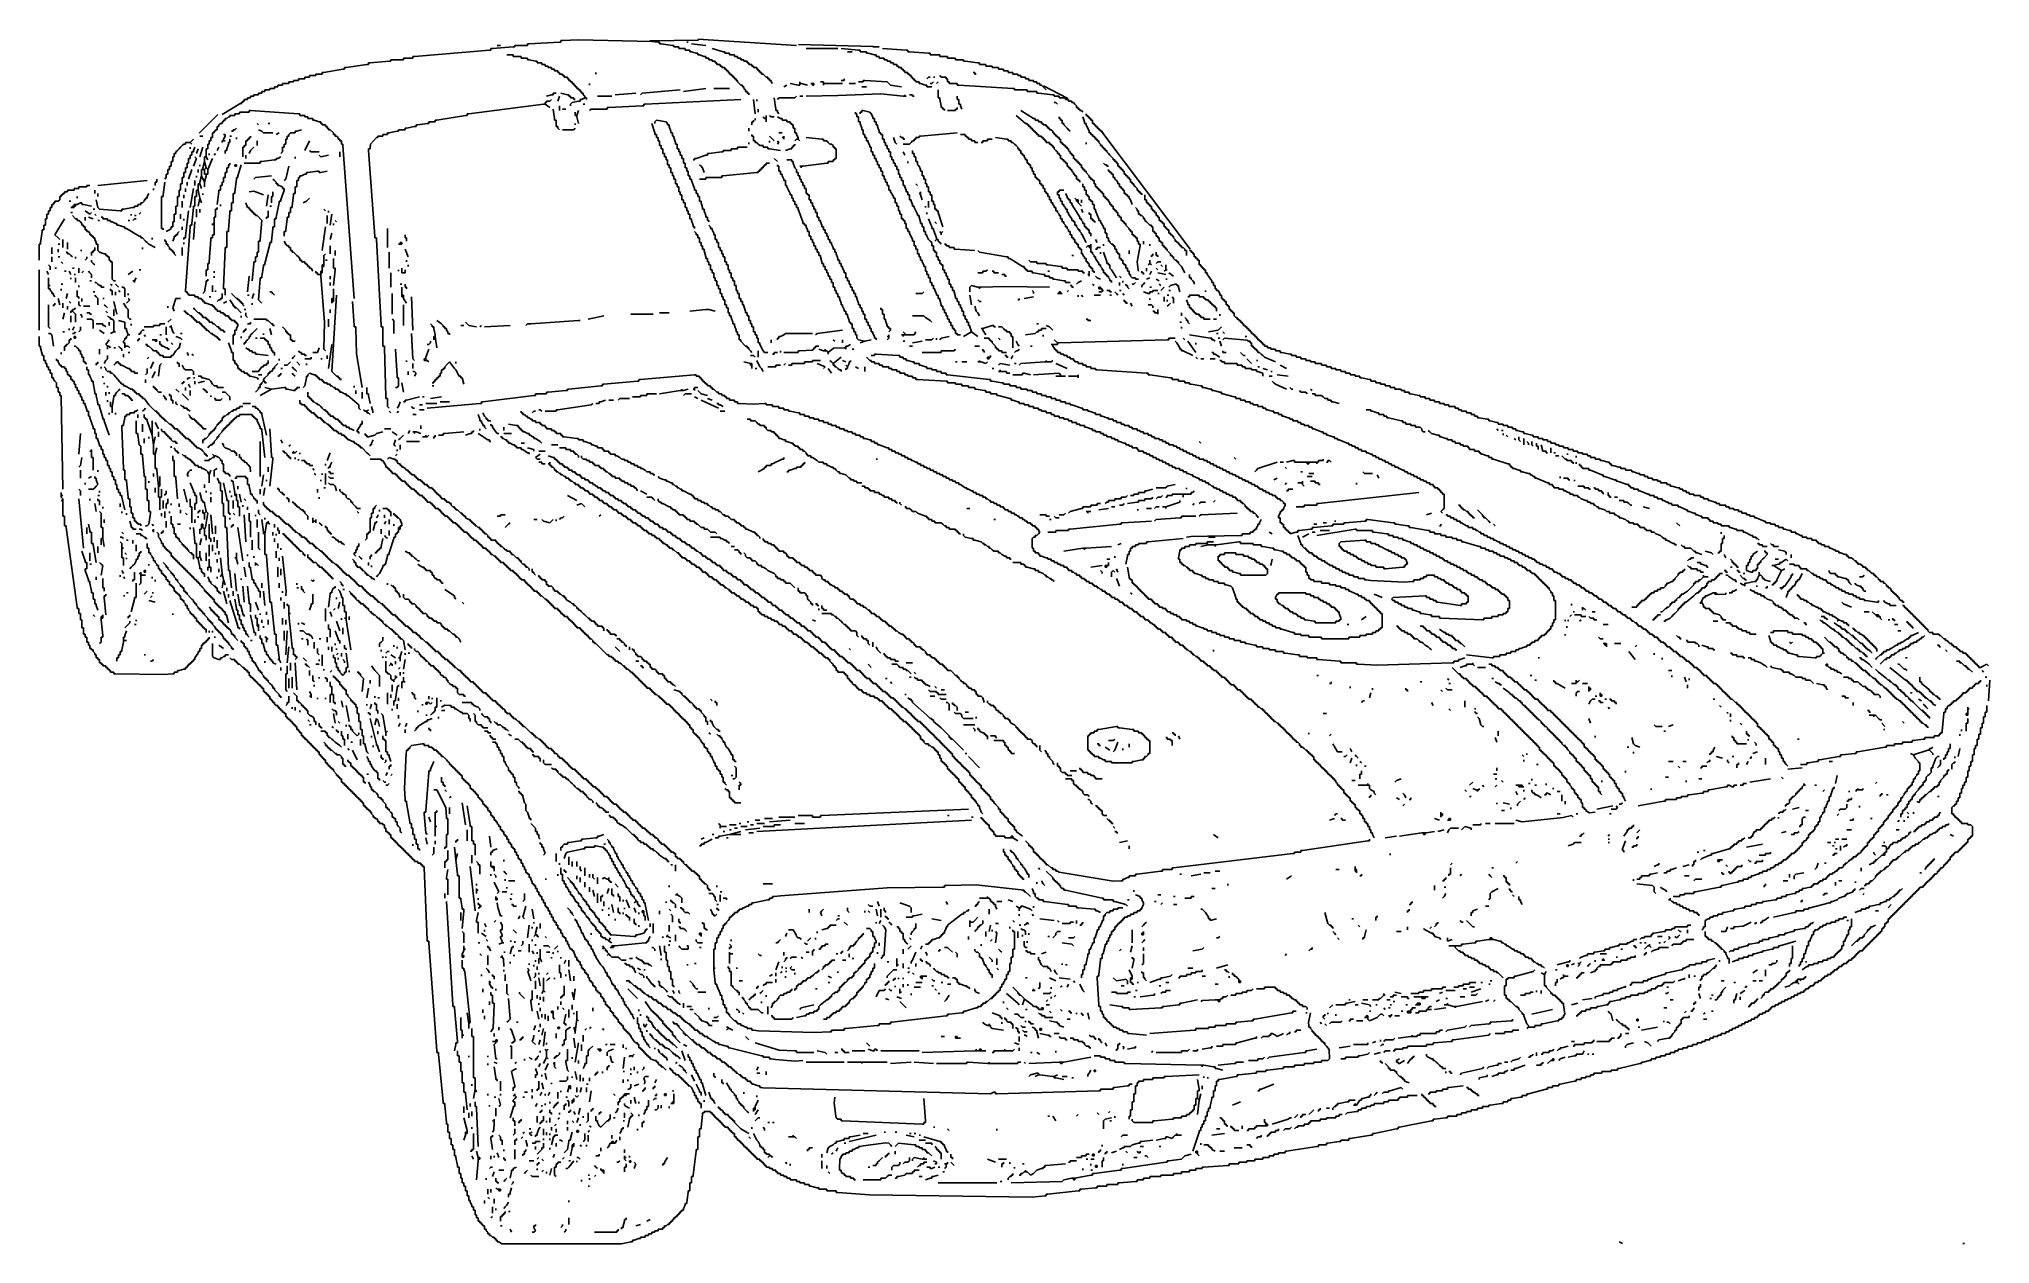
# Model space of a CAD drawing. Extents: x 0.03 to 8.61, y 0.04 to 5.34.
import ezdxf

# ---------------------------------------------------------------- set-up
doc = ezdxf.new("R2010")
doc.units = 0

msp = doc.modelspace()

# ---------------------------------------------------------------- linework, layer by layer
at = {"color": 7, "linetype": 'CONTINUOUS'}
for p, q in [((2.184, 5.32), (2.317, 5.327)), ((2.324, 5.327), (2.317, 5.327)), ((2.331, 5.334), (2.324, 5.334)), ((2.324, 5.327), (2.324, 5.334)), ((2.4007, 5.3372), (2.331, 5.334)), ((2.7235, 5.3297), (2.4007, 5.3372)), ((2.751, 5.327), (2.7235, 5.3297)), ((2.758, 5.327), (2.751, 5.327)), ((2.758, 5.32), (2.758, 5.327)), ((2.884, 5.327), (2.877, 5.327)), ((3.36, 5.313), (2.926, 5.341)), ((1.484, 5.236), (1.477, 5.236)), ((1.477, 5.229), (1.477, 5.236)), ((1.484, 5.236), (1.568, 5.243)), ((1.575, 5.243), (1.568, 5.243)), ((1.582, 5.25), (1.575, 5.25)), ((1.575, 5.243), (1.575, 5.25)), ((1.624, 5.25), (1.582, 5.25)), ((1.631, 5.25), (1.624, 5.25)), ((1.638, 5.257), (1.631, 5.257)), ((1.631, 5.25), (1.631, 5.257)), ((1.666, 5.257), (1.638, 5.257)), ((1.673, 5.257), (1.666, 5.257)), ((1.68, 5.264), (1.673, 5.264)), ((1.673, 5.257), (1.673, 5.264)), ((1.68, 5.264), (2.009, 5.292)), ((2.016, 5.292), (2.009, 5.292)), ((2.023, 5.299), (2.016, 5.299)), ((2.016, 5.292), (2.016, 5.299)), ((2.023, 5.299), (2.114, 5.306)), ((2.058, 5.313), (2.044, 5.313)), ((2.107, 5.271), (2.086, 5.271)), ((2.121, 5.306), (2.114, 5.306)), ((2.121, 5.264), (2.114, 5.264)), ((2.128, 5.313), (2.121, 5.313)), ((2.121, 5.306), (2.121, 5.313)), ((2.142, 5.264), (2.121, 5.264)), ((2.17, 5.313), (2.128, 5.313)), ((2.177, 5.313), (2.17, 5.313)), ((2.184, 5.32), (2.177, 5.32)), ((2.177, 5.313), (2.177, 5.32)), ((2.765, 5.32), (2.758, 5.32)), ((2.814, 5.313), (2.765, 5.32)), ((2.821, 5.313), (2.814, 5.313)), ((2.821, 5.306), (2.821, 5.313)), ((2.828, 5.306), (2.821, 5.306)), ((2.835, 5.306), (2.828, 5.306)), ((2.842, 5.306), (2.835, 5.306)), ((2.842, 5.299), (2.842, 5.306)), ((2.849, 5.299), (2.842, 5.299)), ((2.863, 5.299), (2.849, 5.299)), ((2.87, 5.299), (2.863, 5.299)), ((2.87, 5.292), (2.87, 5.299)), ((2.877, 5.292), (2.87, 5.292)), ((2.884, 5.292), (2.877, 5.292)), ((2.891, 5.292), (2.884, 5.292)), ((2.891, 5.285), (2.891, 5.292)), ((2.898, 5.285), (2.891, 5.285)), ((2.961, 5.313), (2.898, 5.32)), ((2.919, 5.278), (2.898, 5.285)), ((2.926, 5.278), (2.919, 5.278)), ((2.926, 5.271), (2.926, 5.278)), ((2.933, 5.271), (2.926, 5.271)), ((2.954, 5.264), (2.933, 5.271)), ((2.961, 5.264), (2.954, 5.264)), ((2.961, 5.257), (2.961, 5.264)), ((2.968, 5.257), (2.961, 5.257)), ((2.975, 5.257), (2.968, 5.257)), ((2.975, 5.25), (2.975, 5.257)), ((2.982, 5.25), (2.975, 5.25)), ((2.989, 5.25), (2.982, 5.25)), ((2.989, 5.243), (2.989, 5.25)), ((2.996, 5.243), (2.989, 5.243)), ((3.003, 5.243), (2.996, 5.243)), ((3.003, 5.236), (3.003, 5.243)), ((3.01, 5.236), (3.003, 5.236)), ((3.01, 5.229), (3.01, 5.236)), ((3.052, 5.278), (3.045, 5.278)), ((3.402, 5.299), (3.542, 5.299)), ((3.633, 5.292), (3.556, 5.299)), ((3.605, 5.285), (3.584, 5.285)), ((3.64, 5.292), (3.633, 5.292)), ((3.64, 5.285), (3.64, 5.292)), ((3.647, 5.285), (3.64, 5.285)), ((3.661, 5.285), (3.647, 5.285)), ((3.668, 5.285), (3.661, 5.285)), ((3.668, 5.278), (3.668, 5.285)), ((3.675, 5.278), (3.668, 5.278)), ((3.703, 5.271), (3.675, 5.278)), ((3.724, 5.306), (3.696, 5.306)), ((3.71, 5.271), (3.703, 5.271)), ((3.71, 5.264), (3.71, 5.271)), ((3.717, 5.264), (3.71, 5.264)), ((3.724, 5.264), (3.717, 5.264)), ((3.724, 5.257), (3.724, 5.264)), ((3.731, 5.257), (3.724, 5.257)), ((3.738, 5.257), (3.731, 5.257)), ((3.843, 5.292), (3.738, 5.299)), ((3.745, 5.257), (3.738, 5.257)), ((3.745, 5.25), (3.745, 5.257)), ((3.752, 5.25), (3.745, 5.25)), ((3.759, 5.25), (3.752, 5.25)), ((3.759, 5.243), (3.759, 5.25)), ((3.766, 5.243), (3.759, 5.243)), ((3.773, 5.243), (3.766, 5.243)), ((3.773, 5.236), (3.773, 5.243)), ((3.787, 5.236), (3.78, 5.236)), ((3.787, 5.229), (3.787, 5.236)), ((3.85, 5.292), (3.843, 5.292)), ((3.85, 5.285), (3.85, 5.292)), ((3.857, 5.285), (3.85, 5.285)), ((3.941, 5.278), (3.857, 5.285)), ((3.948, 5.278), (3.941, 5.278)), ((3.948, 5.271), (3.948, 5.278)), ((3.955, 5.271), (3.948, 5.271)), ((3.983, 5.271), (3.955, 5.271)), ((3.99, 5.271), (3.983, 5.271)), ((3.99, 5.264), (3.99, 5.271)), ((3.997, 5.264), (3.99, 5.264)), ((4.018, 5.264), (3.997, 5.264)), ((4.025, 5.264), (4.018, 5.264)), ((4.025, 5.257), (4.025, 5.264)), ((4.032, 5.257), (4.025, 5.257)), ((4.053, 5.257), (4.032, 5.257)), ((4.06, 5.257), (4.053, 5.257)), ((4.06, 5.25), (4.06, 5.257)), ((4.067, 5.25), (4.06, 5.25)), ((4.088, 5.25), (4.067, 5.25)), ((4.095, 5.25), (4.088, 5.25)), ((4.095, 5.243), (4.095, 5.25)), ((4.102, 5.243), (4.095, 5.243)), ((4.158, 5.236), (4.102, 5.243)), ((4.165, 5.236), (4.158, 5.236)), ((4.165, 5.229), (4.165, 5.236)), ((1.134, 5.152), (1.127, 5.152)), ((1.127, 5.145), (1.127, 5.152)), ((1.141, 5.152), (1.134, 5.152)), ((1.148, 5.152), (1.141, 5.152)), ((1.155, 5.159), (1.148, 5.159)), ((1.148, 5.152), (1.148, 5.159)), ((1.162, 5.159), (1.155, 5.159)), ((1.169, 5.159), (1.162, 5.159)), ((1.176, 5.166), (1.169, 5.166)), ((1.169, 5.159), (1.169, 5.166)), ((1.19, 5.166), (1.176, 5.166)), ((1.197, 5.166), (1.19, 5.166)), ((1.204, 5.173), (1.197, 5.173)), ((1.197, 5.166), (1.197, 5.173)), ((1.211, 5.173), (1.204, 5.173)), ((1.218, 5.173), (1.211, 5.173)), ((1.225, 5.18), (1.218, 5.18)), ((1.218, 5.173), (1.218, 5.18)), ((1.239, 5.18), (1.225, 5.18)), ((1.246, 5.18), (1.239, 5.18)), ((1.253, 5.187), (1.246, 5.187)), ((1.246, 5.18), (1.246, 5.187)), ((1.267, 5.187), (1.253, 5.187)), ((1.274, 5.187), (1.267, 5.187)), ((1.281, 5.194), (1.274, 5.194)), ((1.274, 5.187), (1.274, 5.194)), ((1.281, 5.194), (1.365, 5.208)), ((1.372, 5.208), (1.365, 5.208)), ((1.379, 5.215), (1.372, 5.215)), ((1.372, 5.208), (1.372, 5.215)), ((1.379, 5.215), (1.47, 5.229)), ((1.477, 5.229), (1.47, 5.229)), ((2.261, 5.222), (2.254, 5.222)), ((2.275, 5.215), (2.268, 5.215)), ((2.289, 5.208), (2.282, 5.208)), ((2.303, 5.201), (2.296, 5.201)), ((2.317, 5.194), (2.31, 5.194)), ((2.324, 5.187), (2.317, 5.187)), ((2.338, 5.18), (2.331, 5.18)), ((2.345, 5.173), (2.338, 5.173)), ((2.366, 5.159), (2.359, 5.159)), ((2.373, 5.152), (2.366, 5.152)), ((2.373, 5.145), (2.373, 5.152)), ((3.017, 5.229), (3.01, 5.229)), ((3.024, 5.229), (3.017, 5.229)), ((3.024, 5.222), (3.024, 5.229)), ((3.031, 5.215), (3.031, 5.222)), ((3.038, 5.215), (3.031, 5.215)), ((3.045, 5.215), (3.038, 5.215)), ((3.045, 5.208), (3.045, 5.215)), ((3.052, 5.208), (3.045, 5.208)), ((3.052, 5.201), (3.052, 5.208)), ((3.059, 5.201), (3.052, 5.201)), ((3.059, 5.194), (3.059, 5.201)), ((3.066, 5.194), (3.059, 5.194)), ((3.066, 5.187), (3.066, 5.194)), ((3.073, 5.187), (3.066, 5.187)), ((3.073, 5.18), (3.073, 5.187)), ((3.08, 5.18), (3.073, 5.18)), ((3.08, 5.173), (3.08, 5.18)), ((3.087, 5.173), (3.08, 5.173)), ((3.087, 5.166), (3.087, 5.173)), ((3.094, 5.166), (3.087, 5.166)), ((3.094, 5.159), (3.094, 5.166)), ((3.101, 5.159), (3.094, 5.159)), ((3.101, 5.152), (3.101, 5.159)), ((3.115, 5.138), (3.101, 5.152)), ((3.157, 5.229), (3.15, 5.229)), ((3.178, 5.215), (3.171, 5.215)), ((3.206, 5.194), (3.199, 5.194)), ((3.213, 5.187), (3.206, 5.187)), ((3.234, 5.166), (3.234, 5.173)), ((3.241, 5.166), (3.234, 5.166)), ((3.241, 5.159), (3.241, 5.166)), ((3.248, 5.159), (3.241, 5.159)), ((3.248, 5.152), (3.248, 5.159)), ((3.374, 5.145), (3.374, 5.152)), ((3.472, 5.152), (3.465, 5.152)), ((3.479, 5.152), (3.472, 5.152)), ((3.479, 5.145), (3.479, 5.152)), ((3.563, 5.159), (3.556, 5.159)), ((3.57, 5.159), (3.563, 5.159)), ((3.57, 5.159), (3.57, 5.166)), ((3.647, 5.152), (3.633, 5.152)), ((3.654, 5.152), (3.647, 5.152)), ((3.661, 5.159), (3.654, 5.159)), ((3.654, 5.152), (3.654, 5.159)), ((3.759, 5.152), (3.661, 5.159)), ((3.766, 5.145), (3.759, 5.152)), ((3.794, 5.229), (3.787, 5.229)), ((3.801, 5.229), (3.794, 5.229)), ((3.801, 5.222), (3.801, 5.229)), ((3.808, 5.215), (3.808, 5.222)), ((3.815, 5.215), (3.808, 5.215)), ((3.822, 5.215), (3.815, 5.215)), ((3.822, 5.208), (3.822, 5.215)), ((3.829, 5.208), (3.822, 5.208)), ((3.829, 5.201), (3.829, 5.208)), ((3.836, 5.201), (3.829, 5.201)), ((3.836, 5.194), (3.836, 5.201)), ((3.85, 5.194), (3.843, 5.194)), ((3.85, 5.187), (3.85, 5.194)), ((3.857, 5.187), (3.85, 5.187)), ((3.857, 5.18), (3.857, 5.187)), ((3.864, 5.18), (3.857, 5.18)), ((3.864, 5.173), (3.864, 5.18)), ((3.871, 5.173), (3.864, 5.173)), ((3.871, 5.166), (3.871, 5.173)), ((3.878, 5.159), (3.878, 5.166)), ((3.885, 5.152), (3.885, 5.159)), ((3.892, 5.152), (3.885, 5.152)), ((3.899, 5.152), (3.892, 5.152)), ((3.899, 5.145), (3.899, 5.152)), ((3.934, 5.166), (3.941, 5.173)), ((3.948, 5.173), (3.941, 5.173)), ((3.955, 5.145), (3.962, 5.152)), ((3.969, 5.173), (3.962, 5.173)), ((3.997, 5.173), (3.99, 5.18)), ((4.011, 5.173), (3.997, 5.173)), ((4.018, 5.173), (4.011, 5.173)), ((4.018, 5.166), (4.018, 5.173)), ((4.025, 5.166), (4.018, 5.166)), ((4.025, 5.159), (4.025, 5.166)), ((4.025, 5.152), (4.025, 5.159)), ((4.032, 5.145), (4.032, 5.152)), ((4.144, 5.194), (4.137, 5.194)), ((4.144, 5.187), (4.144, 5.194)), ((4.151, 5.187), (4.144, 5.187)), ((4.172, 5.229), (4.165, 5.229)), ((4.186, 5.229), (4.172, 5.229)), ((4.193, 5.229), (4.186, 5.229)), ((4.193, 5.222), (4.193, 5.229)), ((4.2, 5.222), (4.193, 5.222)), ((4.214, 5.222), (4.2, 5.222)), ((4.221, 5.222), (4.214, 5.222)), ((4.221, 5.215), (4.221, 5.222)), ((4.228, 5.215), (4.221, 5.215)), ((4.242, 5.215), (4.228, 5.215)), ((4.249, 5.215), (4.242, 5.215)), ((4.249, 5.208), (4.249, 5.215)), ((4.256, 5.208), (4.249, 5.208)), ((4.263, 5.208), (4.256, 5.208)), ((4.27, 5.208), (4.263, 5.208)), ((4.27, 5.201), (4.27, 5.208)), ((4.277, 5.201), (4.27, 5.201)), ((4.284, 5.201), (4.277, 5.201)), ((4.291, 5.201), (4.284, 5.201)), ((4.291, 5.194), (4.291, 5.201)), ((4.298, 5.194), (4.291, 5.194)), ((4.305, 5.194), (4.298, 5.194)), ((4.312, 5.194), (4.305, 5.194)), ((4.312, 5.187), (4.312, 5.194)), ((4.319, 5.187), (4.312, 5.187)), ((4.326, 5.187), (4.319, 5.187)), ((4.333, 5.187), (4.326, 5.187)), ((4.333, 5.18), (4.333, 5.187)), ((4.34, 5.18), (4.333, 5.18)), ((4.347, 5.18), (4.34, 5.18)), ((4.347, 5.173), (4.347, 5.18)), ((4.354, 5.173), (4.347, 5.173)), ((4.361, 5.173), (4.354, 5.173)), ((4.368, 5.173), (4.361, 5.173)), ((4.368, 5.166), (4.368, 5.173)), ((4.375, 5.166), (4.368, 5.166)), ((4.382, 5.166), (4.375, 5.166)), ((4.382, 5.159), (4.382, 5.166)), ((4.389, 5.159), (4.382, 5.159)), ((4.396, 5.159), (4.389, 5.159)), ((4.403, 5.159), (4.396, 5.159)), ((4.403, 5.152), (4.403, 5.159)), ((4.41, 5.152), (4.403, 5.152)), ((4.417, 5.152), (4.41, 5.152)), ((4.417, 5.145), (4.417, 5.152)), ((0.931, 5.068), (0.924, 5.068)), ((0.924, 5.061), (0.924, 5.068)), ((0.938, 5.075), (0.931, 5.075)), ((0.931, 5.068), (0.931, 5.075)), ((0.945, 5.075), (0.938, 5.075)), ((0.952, 5.082), (0.945, 5.082)), ((0.945, 5.075), (0.945, 5.082)), ((0.959, 5.082), (0.952, 5.082)), ((0.966, 5.089), (0.959, 5.089)), ((0.959, 5.082), (0.959, 5.089)), ((0.973, 5.089), (0.966, 5.089)), ((0.98, 5.096), (0.973, 5.096)), ((0.973, 5.089), (0.973, 5.096)), ((0.987, 5.096), (0.98, 5.096)), ((0.994, 5.096), (0.987, 5.096)), ((1.001, 5.103), (0.994, 5.103)), ((0.994, 5.096), (0.994, 5.103)), ((1.008, 5.103), (1.001, 5.103)), ((1.015, 5.11), (1.008, 5.11)), ((1.008, 5.103), (1.008, 5.11)), ((1.022, 5.11), (1.015, 5.11)), ((1.029, 5.117), (1.022, 5.117)), ((1.022, 5.11), (1.022, 5.117)), ((1.036, 5.117), (1.029, 5.117)), ((1.043, 5.117), (1.036, 5.117)), ((1.05, 5.124), (1.043, 5.124)), ((1.043, 5.117), (1.043, 5.124)), ((1.057, 5.124), (1.05, 5.124)), ((1.064, 5.124), (1.057, 5.124)), ((1.071, 5.131), (1.064, 5.131)), ((1.064, 5.124), (1.064, 5.131)), ((1.078, 5.131), (1.071, 5.131)), ((1.085, 5.138), (1.078, 5.138)), ((1.078, 5.131), (1.078, 5.138)), ((1.092, 5.138), (1.085, 5.138)), ((1.099, 5.138), (1.092, 5.138)), ((1.106, 5.145), (1.099, 5.145)), ((1.099, 5.138), (1.099, 5.145)), ((1.12, 5.145), (1.106, 5.145)), ((1.127, 5.145), (1.12, 5.145)), ((2.261, 5.089), (2.282, 5.096)), ((2.268, 5.068), (2.261, 5.068)), ((2.261, 5.061), (2.261, 5.068)), ((2.275, 5.068), (2.268, 5.068)), ((2.275, 5.068), (2.282, 5.075)), ((2.289, 5.096), (2.282, 5.096)), ((2.296, 5.103), (2.289, 5.103)), ((2.289, 5.096), (2.289, 5.103)), ((2.303, 5.103), (2.296, 5.103)), ((2.31, 5.068), (2.317, 5.089)), ((2.352, 5.096), (2.324, 5.103)), ((2.359, 5.096), (2.352, 5.096)), ((2.359, 5.089), (2.359, 5.096)), ((2.366, 5.089), (2.359, 5.089)), ((2.366, 5.082), (2.366, 5.089)), ((2.373, 5.082), (2.366, 5.082)), ((2.38, 5.145), (2.373, 5.145)), ((2.38, 5.082), (2.373, 5.082)), ((2.373, 5.061), (2.401, 5.068)), ((2.38, 5.138), (2.38, 5.145)), ((2.387, 5.138), (2.38, 5.138)), ((2.38, 5.075), (2.38, 5.082)), ((2.387, 5.075), (2.38, 5.075)), ((2.387, 5.131), (2.387, 5.138)), ((2.394, 5.131), (2.387, 5.131)), ((2.394, 5.124), (2.394, 5.131)), ((2.401, 5.124), (2.394, 5.124)), ((2.401, 5.117), (2.401, 5.124)), ((2.408, 5.117), (2.401, 5.117)), ((2.408, 5.068), (2.401, 5.068)), ((2.408, 5.11), (2.408, 5.117)), ((2.415, 5.11), (2.408, 5.11)), ((2.415, 5.075), (2.408, 5.075)), ((2.408, 5.068), (2.408, 5.075)), ((2.415, 5.103), (2.415, 5.11)), ((2.422, 5.103), (2.415, 5.103)), ((2.415, 5.075), (2.429, 5.082)), ((2.429, 5.089), (2.422, 5.096)), ((2.429, 5.082), (2.429, 5.089)), ((2.436, 5.082), (2.429, 5.082)), ((2.436, 5.075), (2.436, 5.082)), ((2.548, 5.089), (2.485, 5.089)), ((2.562, 5.096), (2.653, 5.103)), ((2.674, 5.096), (2.681, 5.103)), ((2.681, 5.103), (2.849, 5.117)), ((2.695, 5.054), (3.115, 5.075)), ((2.863, 5.11), (2.961, 5.124)), ((3.066, 5.124), (2.996, 5.124)), ((3.122, 5.138), (3.115, 5.138)), ((3.122, 5.131), (3.122, 5.138)), ((3.129, 5.131), (3.122, 5.131)), ((3.129, 5.124), (3.129, 5.131)), ((3.136, 5.117), (3.129, 5.124)), ((3.136, 5.11), (3.136, 5.117)), ((3.143, 5.103), (3.143, 5.11)), ((3.15, 5.103), (3.143, 5.103)), ((3.15, 5.096), (3.15, 5.103)), ((3.178, 5.012), (3.171, 5.075)), ((3.276, 5.075), (3.283, 5.082)), ((3.304, 5.131), (3.318, 5.138)), ((3.367, 5.138), (3.332, 5.145)), ((3.374, 5.138), (3.367, 5.138)), ((3.381, 5.145), (3.374, 5.145)), ((3.374, 5.138), (3.374, 5.145)), ((3.409, 5.138), (3.381, 5.145)), ((3.5422, 5.0927), (3.402, 5.089)), ((3.43, 5.145), (3.423, 5.145)), ((3.437, 5.145), (3.43, 5.145)), ((3.43, 5.138), (3.43, 5.145)), ((3.437, 5.138), (3.43, 5.138)), ((3.437, 5.138), (3.437, 5.145)), ((3.486, 5.145), (3.479, 5.145)), ((3.479, 5.138), (3.479, 5.145)), ((3.563, 5.145), (3.486, 5.145)), ((3.7312, 5.0992), (3.5422, 5.0927)), ((3.619, 5.145), (3.591, 5.145)), ((3.829, 5.089), (3.7312, 5.0992)), ((3.773, 5.138), (3.766, 5.145)), ((3.822, 5.131), (3.773, 5.138)), ((3.836, 5.089), (3.829, 5.089)), ((3.836, 5.089), (3.836, 5.096)), ((3.843, 5.089), (3.836, 5.089)), ((3.871, 5.089), (3.871, 5.096)), ((3.878, 5.089), (3.871, 5.089)), ((3.906, 5.145), (3.899, 5.145)), ((3.927, 5.138), (3.906, 5.145)), ((3.934, 5.138), (3.927, 5.138)), ((3.934, 5.131), (3.934, 5.138)), ((3.941, 5.131), (3.934, 5.131)), ((3.955, 5.131), (3.941, 5.131)), ((3.955, 5.145), (3.948, 5.145)), ((3.983, 5.082), (3.983, 5.089)), ((3.99, 5.075), (3.99, 5.082)), ((3.997, 5.047), (3.99, 5.075)), ((4.06, 5.145), (4.039, 5.145)), ((4.067, 5.145), (4.06, 5.145)), ((4.067, 5.138), (4.067, 5.145)), ((4.074, 5.138), (4.067, 5.138)), ((4.067, 5.082), (4.067, 5.089)), ((4.312, 5.124), (4.074, 5.138)), ((4.074, 5.068), (4.074, 5.075)), ((4.074, 5.061), (4.074, 5.068)), ((4.319, 5.124), (4.312, 5.124)), ((4.319, 5.117), (4.319, 5.124)), ((4.326, 5.117), (4.319, 5.117)), ((4.368, 5.117), (4.326, 5.117)), ((4.375, 5.117), (4.368, 5.117)), ((4.375, 5.11), (4.375, 5.117)), ((4.382, 5.11), (4.375, 5.11)), ((4.41, 5.11), (4.382, 5.11)), ((4.417, 5.11), (4.41, 5.11)), ((4.424, 5.145), (4.417, 5.145)), ((4.417, 5.103), (4.417, 5.11)), ((4.424, 5.103), (4.417, 5.103)), ((4.431, 5.145), (4.424, 5.145)), ((4.487, 5.096), (4.424, 5.103)), ((4.431, 5.138), (4.431, 5.145)), ((4.438, 5.138), (4.431, 5.138)), ((4.445, 5.131), (4.438, 5.138)), ((4.452, 5.124), (4.445, 5.131)), ((4.459, 5.117), (4.452, 5.124)), ((4.494, 5.096), (4.487, 5.096)), ((4.494, 5.089), (4.494, 5.096)), ((4.501, 5.089), (4.494, 5.089)), ((4.508, 5.089), (4.501, 5.089)), ((4.515, 5.089), (4.508, 5.089)), ((4.515, 5.082), (4.515, 5.089)), ((4.522, 5.082), (4.515, 5.082)), ((4.536, 5.082), (4.522, 5.082)), ((4.543, 5.082), (4.536, 5.082)), ((4.543, 5.075), (4.543, 5.082)), ((4.55, 5.075), (4.543, 5.075)), ((4.557, 5.075), (4.55, 5.075)), ((4.557, 5.068), (4.557, 5.075)), ((4.564, 5.068), (4.557, 5.068)), ((4.571, 5.068), (4.564, 5.068)), ((4.571, 5.061), (4.571, 5.068)), ((0.847, 4.984), (0.84, 4.984)), ((0.84, 4.977), (0.84, 4.984)), ((0.854, 4.991), (0.847, 4.991)), ((0.847, 4.984), (0.847, 4.991)), ((0.854, 4.991), (0.861, 4.998)), ((0.868, 4.998), (0.861, 4.998)), ((0.875, 5.005), (0.868, 5.005)), ((0.868, 4.998), (0.868, 5.005)), ((0.882, 5.005), (0.875, 5.005)), ((0.889, 5.005), (0.882, 5.005)), ((0.896, 5.012), (0.889, 5.012)), ((0.889, 5.005), (0.889, 5.012)), ((0.903, 5.012), (0.896, 5.012)), ((0.91, 5.012), (0.903, 5.012)), ((0.917, 5.019), (0.91, 5.019)), ((0.91, 5.012), (0.91, 5.019)), ((0.924, 5.061), (0.917, 5.061)), ((0.917, 5.054), (0.917, 5.061)), ((0.945, 5.019), (0.917, 5.019)), ((0.952, 5.019), (0.945, 5.019)), ((0.959, 5.026), (0.952, 5.026)), ((0.952, 5.019), (0.952, 5.026)), ((1.169, 5.012), (0.959, 5.026)), ((1.176, 5.012), (1.169, 5.012)), ((1.176, 5.005), (1.176, 5.012)), ((1.183, 5.005), (1.176, 5.005)), ((1.19, 5.005), (1.183, 5.005)), ((1.197, 5.005), (1.19, 5.005)), ((1.197, 4.998), (1.197, 5.005)), ((1.204, 4.998), (1.197, 4.998)), ((1.211, 4.998), (1.204, 4.998)), ((1.211, 4.991), (1.211, 4.998)), ((1.218, 4.991), (1.211, 4.991)), ((1.225, 4.991), (1.218, 4.991)), ((1.232, 4.991), (1.225, 4.991)), ((1.232, 4.984), (1.232, 4.991)), ((1.239, 4.984), (1.232, 4.984)), ((1.26, 4.977), (1.239, 4.984)), ((1.778, 4.984), (1.771, 4.984)), ((1.771, 4.977), (1.771, 4.984)), ((1.778, 4.984), (1.904, 5.005)), ((1.911, 5.005), (1.904, 5.005)), ((1.918, 5.012), (1.911, 5.012)), ((1.911, 5.005), (1.911, 5.012)), ((1.918, 5.012), (2.247, 5.054)), ((2.254, 5.054), (2.247, 5.054)), ((2.261, 5.061), (2.254, 5.061)), ((2.254, 5.054), (2.254, 5.061)), ((2.275, 5.04), (2.254, 5.054)), ((2.296, 4.984), (2.296, 4.991)), ((2.303, 4.984), (2.296, 4.984)), ((2.303, 4.977), (2.303, 4.984)), ((2.429, 5.054), (2.422, 5.054)), ((2.527, 5.033), (2.52, 5.033)), ((2.527, 5.033), (2.527, 5.04)), ((2.688, 5.047), (2.688, 5.054)), ((2.737, 4.977), (2.744, 4.984)), ((2.786, 4.977), (2.744, 4.984)), ((3.171, 4.977), (3.171, 4.984)), ((3.178, 4.984), (3.178, 4.991)), ((3.192, 5.019), (3.192, 5.033)), ((3.227, 4.991), (3.22, 4.991)), ((3.227, 4.984), (3.227, 4.991)), ((3.227, 4.977), (3.227, 4.984)), ((3.262, 4.998), (3.248, 4.998)), ((3.276, 5.019), (3.276, 5.026)), ((3.283, 5.012), (3.276, 5.019)), ((3.29, 4.991), (3.276, 4.998)), ((3.297, 4.991), (3.29, 4.991)), ((3.304, 4.984), (3.297, 4.984)), ((3.311, 4.984), (3.304, 4.984)), ((3.318, 4.977), (3.318, 4.984)), ((3.619, 5.012), (3.619, 5.019)), ((3.626, 5.012), (3.619, 5.012)), ((3.626, 5.005), (3.626, 5.012)), ((3.626, 4.998), (3.626, 5.005)), ((3.633, 4.998), (3.626, 4.998)), ((3.633, 4.984), (3.633, 4.991)), ((3.633, 4.977), (3.633, 4.984)), ((3.64, 5.012), (3.64, 5.019)), ((3.654, 5.026), (3.647, 5.026)), ((3.647, 5.019), (3.647, 5.026)), ((3.689, 5.012), (3.682, 5.019)), ((3.703, 4.984), (3.703, 4.991)), ((3.997, 5.04), (3.997, 5.047)), ((4.004, 5.04), (3.997, 5.04)), ((4.011, 5.033), (4.004, 5.033)), ((4.06, 5.026), (4.053, 5.026)), ((4.067, 5.033), (4.06, 5.033)), ((4.06, 5.026), (4.06, 5.033)), ((4.067, 5.033), (4.067, 5.04)), ((4.081, 5.054), (4.074, 5.054)), ((4.081, 5.047), (4.081, 5.054)), ((4.368, 4.97), (4.326, 5.005)), ((4.403, 4.991), (4.347, 5.026)), ((4.41, 4.991), (4.403, 4.991)), ((4.41, 4.984), (4.41, 4.991)), ((4.417, 4.984), (4.41, 4.984)), ((4.424, 4.984), (4.417, 4.984)), ((4.424, 4.977), (4.424, 4.984)), ((4.515, 4.991), (4.515, 4.998)), ((4.522, 4.991), (4.515, 4.991)), ((4.522, 4.984), (4.522, 4.991)), ((4.529, 4.984), (4.522, 4.984)), ((4.529, 4.977), (4.529, 4.984)), ((4.578, 5.061), (4.571, 5.061)), ((4.585, 5.054), (4.578, 5.061)), ((4.592, 5.047), (4.585, 5.054)), ((4.592, 5.04), (4.592, 5.047)), ((4.606, 5.033), (4.599, 5.033)), ((4.613, 5.026), (4.606, 5.026)), ((4.62, 5.019), (4.613, 5.026)), ((4.627, 4.977), (4.62, 4.998)), ((4.634, 5.005), (4.634, 5.012)), ((4.641, 4.998), (4.641, 5.005)), ((4.648, 4.998), (4.641, 4.998)), ((4.648, 4.991), (4.648, 4.998)), ((4.655, 4.991), (4.648, 4.991)), ((4.655, 4.984), (4.655, 4.991)), ((4.662, 4.984), (4.655, 4.984)), ((4.662, 4.977), (4.662, 4.984)), ((0.693, 4.886), (0.707, 4.9)), ((0.749, 4.914), (0.735, 4.914)), ((0.784, 4.893), (0.777, 4.893)), ((0.777, 4.886), (0.777, 4.893)), ((0.791, 4.907), (0.784, 4.907)), ((0.784, 4.9), (0.784, 4.907)), ((0.784, 4.893), (0.784, 4.9)), ((0.798, 4.928), (0.791, 4.928)), ((0.791, 4.921), (0.791, 4.928)), ((0.791, 4.914), (0.791, 4.921)), ((0.791, 4.907), (0.791, 4.914)), ((0.805, 4.935), (0.798, 4.935)), ((0.798, 4.928), (0.798, 4.935)), ((0.812, 4.942), (0.805, 4.942)), ((0.805, 4.935), (0.805, 4.942)), ((0.819, 4.956), (0.812, 4.956)), ((0.812, 4.949), (0.812, 4.956)), ((0.812, 4.942), (0.812, 4.949)), ((0.819, 4.963), (0.826, 4.97)), ((0.819, 4.956), (0.819, 4.963)), ((0.833, 4.97), (0.826, 4.97)), ((0.84, 4.977), (0.833, 4.977)), ((0.833, 4.97), (0.833, 4.977)), ((0.84, 4.893), (0.833, 4.893)), ((0.833, 4.886), (0.833, 4.893)), ((0.84, 4.893), (0.84, 4.9)), ((0.847, 4.893), (0.84, 4.893)), ((0.875, 4.914), (0.868, 4.914)), ((0.868, 4.893), (0.868, 4.9)), ((0.882, 4.935), (0.875, 4.935)), ((0.896, 4.9), (0.896, 4.907)), ((0.945, 4.893), (0.938, 4.893)), ((0.938, 4.886), (0.938, 4.893)), ((0.952, 4.9), (0.945, 4.9)), ((0.994, 4.963), (0.987, 4.97)), ((0.987, 4.872), (0.987, 4.893)), ((1.008, 4.935), (0.994, 4.942)), ((1.015, 4.928), (1.008, 4.935)), ((1.015, 4.928), (1.057, 4.928)), ((1.043, 4.97), (1.036, 4.97)), ((1.071, 4.921), (1.085, 4.928)), ((1.12, 4.9), (1.113, 4.9)), ((1.113, 4.893), (1.113, 4.9)), ((1.113, 4.886), (1.113, 4.893)), ((1.127, 4.921), (1.134, 4.928)), ((1.155, 4.928), (1.148, 4.928)), ((1.162, 4.935), (1.155, 4.935)), ((1.162, 4.935), (1.183, 4.942)), ((1.267, 4.977), (1.26, 4.977)), ((1.267, 4.97), (1.267, 4.977)), ((1.274, 4.97), (1.267, 4.97)), ((1.274, 4.963), (1.274, 4.97)), ((1.281, 4.963), (1.274, 4.963)), ((1.288, 4.963), (1.281, 4.963)), ((1.288, 4.956), (1.288, 4.963)), ((1.295, 4.956), (1.288, 4.956)), ((1.295, 4.949), (1.295, 4.956)), ((1.302, 4.949), (1.295, 4.949)), ((1.302, 4.942), (1.302, 4.949)), ((1.344, 4.9), (1.344, 4.907)), ((1.358, 4.886), (1.358, 4.893)), ((1.4861, 4.8783), (1.512, 4.907)), ((1.554, 4.921), (1.547, 4.921)), ((1.561, 4.921), (1.554, 4.921)), ((1.617, 4.942), (1.61, 4.942)), ((1.61, 4.935), (1.61, 4.942)), ((1.631, 4.942), (1.617, 4.942)), ((1.638, 4.942), (1.631, 4.942)), ((1.638, 4.942), (1.638, 4.949)), ((1.687, 4.956), (1.68, 4.956)), ((1.687, 4.956), (1.687, 4.963)), ((1.694, 4.963), (1.736, 4.97)), ((1.743, 4.97), (1.736, 4.97)), ((1.75, 4.977), (1.743, 4.977)), ((1.743, 4.97), (1.743, 4.977)), ((1.764, 4.977), (1.75, 4.977)), ((1.771, 4.977), (1.764, 4.977)), ((2.303, 4.963), (2.303, 4.977)), ((2.303, 4.956), (2.303, 4.963)), ((2.31, 4.956), (2.303, 4.956)), ((2.31, 4.949), (2.31, 4.956)), ((2.737, 4.928), (2.723, 4.97)), ((2.737, 4.921), (2.737, 4.928)), ((2.744, 4.921), (2.737, 4.921)), ((2.744, 4.914), (2.744, 4.921)), ((2.744, 4.907), (2.744, 4.914)), ((2.751, 4.907), (2.744, 4.907)), ((2.751, 4.9), (2.751, 4.907)), ((2.751, 4.893), (2.751, 4.9)), ((2.758, 4.893), (2.751, 4.893)), ((2.758, 4.886), (2.758, 4.893)), ((2.821, 4.907), (2.821, 4.914)), ((3.15, 4.935), (3.15, 4.949)), ((3.171, 4.977), (3.164, 4.977)), ((3.164, 4.97), (3.164, 4.977)), ((3.171, 4.907), (3.171, 4.914)), ((3.171, 4.9), (3.171, 4.907)), ((3.171, 4.893), (3.171, 4.9)), ((3.262, 4.893), (3.241, 4.914)), ((3.241, 4.886), (3.241, 4.893)), ((3.297, 4.928), (3.283, 4.928)), ((3.304, 4.907), (3.297, 4.907)), ((3.304, 4.907), (3.304, 4.914)), ((3.304, 4.9), (3.304, 4.907)), ((3.325, 4.977), (3.318, 4.977)), ((3.332, 4.977), (3.325, 4.977)), ((3.332, 4.97), (3.332, 4.977)), ((3.339, 4.97), (3.332, 4.97)), ((3.339, 4.963), (3.339, 4.97)), ((3.346, 4.963), (3.339, 4.963)), ((3.346, 4.956), (3.346, 4.963)), ((3.353, 4.935), (3.353, 4.942)), ((3.353, 4.928), (3.353, 4.935)), ((3.36, 4.928), (3.353, 4.928)), ((3.353, 4.893), (3.36, 4.9)), ((3.36, 4.921), (3.36, 4.928)), ((3.367, 4.907), (3.36, 4.921)), ((3.367, 4.9), (3.36, 4.9)), ((3.367, 4.9), (3.367, 4.907)), ((3.374, 4.893), (3.367, 4.9)), ((3.472, 4.9), (3.402, 4.907)), ((3.479, 4.893), (3.479, 4.9)), ((3.486, 4.893), (3.479, 4.893)), ((3.493, 4.893), (3.486, 4.893)), ((3.5, 4.886), (3.493, 4.893)), ((3.64, 4.977), (3.633, 4.977)), ((3.64, 4.97), (3.64, 4.977)), ((3.647, 4.949), (3.64, 4.97)), ((3.654, 4.942), (3.647, 4.942)), ((3.654, 4.935), (3.654, 4.942)), ((3.654, 4.928), (3.654, 4.935)), ((3.654, 4.921), (3.654, 4.928)), ((3.661, 4.921), (3.654, 4.921)), ((3.661, 4.914), (3.661, 4.921)), ((3.661, 4.907), (3.661, 4.914)), ((3.668, 4.907), (3.661, 4.907)), ((3.668, 4.9), (3.668, 4.907)), ((3.668, 4.893), (3.668, 4.9)), ((3.675, 4.893), (3.668, 4.893)), ((3.675, 4.886), (3.675, 4.893)), ((3.71, 4.97), (3.71, 4.977)), ((3.717, 4.956), (3.717, 4.963)), ((3.731, 4.921), (3.731, 4.928)), ((3.738, 4.921), (3.731, 4.921)), ((3.738, 4.914), (3.738, 4.921)), ((3.738, 4.907), (3.738, 4.914)), ((3.794, 4.886), (3.787, 4.907)), ((3.822, 4.907), (3.815, 4.914)), ((3.864, 4.886), (3.871, 4.893)), ((3.885, 4.9), (3.878, 4.9)), ((3.885, 4.9), (3.885, 4.907)), ((3.899, 4.907), (3.892, 4.907)), ((3.906, 4.914), (3.899, 4.914)), ((3.899, 4.907), (3.899, 4.914)), ((3.906, 4.914), (4.067, 4.928)), ((4.095, 4.921), (4.081, 4.921)), ((4.102, 4.921), (4.095, 4.921)), ((4.102, 4.914), (4.102, 4.921)), ((4.109, 4.914), (4.102, 4.914)), ((4.109, 4.907), (4.109, 4.914)), ((4.116, 4.907), (4.109, 4.907)), ((4.116, 4.9), (4.116, 4.907)), ((4.123, 4.9), (4.116, 4.9)), ((4.13, 4.9), (4.123, 4.9)), ((4.13, 4.893), (4.13, 4.9)), ((4.137, 4.893), (4.13, 4.893)), ((4.144, 4.893), (4.137, 4.893)), ((4.144, 4.886), (4.144, 4.893)), ((4.186, 4.893), (4.179, 4.893)), ((4.179, 4.886), (4.179, 4.893)), ((4.2, 4.893), (4.193, 4.893)), ((4.2, 4.893), (4.2, 4.9)), ((4.221, 4.9), (4.207, 4.9)), ((4.284, 4.9), (4.235, 4.907)), ((4.291, 4.9), (4.284, 4.9)), ((4.291, 4.893), (4.291, 4.9)), ((4.298, 4.893), (4.291, 4.893)), ((4.305, 4.893), (4.298, 4.893)), ((4.305, 4.886), (4.305, 4.893)), ((4.375, 4.97), (4.368, 4.97)), ((4.375, 4.963), (4.375, 4.97)), ((4.382, 4.963), (4.375, 4.963)), ((4.382, 4.956), (4.382, 4.963)), ((4.389, 4.956), (4.382, 4.956)), ((4.389, 4.949), (4.389, 4.956)), ((4.396, 4.949), (4.389, 4.949)), ((4.396, 4.942), (4.396, 4.949)), ((4.403, 4.942), (4.396, 4.942)), ((4.403, 4.935), (4.403, 4.942)), ((4.41, 4.935), (4.403, 4.935)), ((4.41, 4.928), (4.41, 4.935)), ((4.417, 4.928), (4.41, 4.928)), ((4.417, 4.921), (4.417, 4.928)), ((4.424, 4.921), (4.417, 4.921)), ((4.431, 4.977), (4.424, 4.977)), ((4.424, 4.914), (4.424, 4.921)), ((4.431, 4.914), (4.424, 4.914)), ((4.438, 4.977), (4.431, 4.977)), ((4.438, 4.914), (4.431, 4.914)), ((4.438, 4.97), (4.438, 4.977)), ((4.445, 4.97), (4.438, 4.97)), ((4.445, 4.907), (4.438, 4.907)), ((4.445, 4.963), (4.445, 4.97)), ((4.452, 4.963), (4.445, 4.963)), ((4.445, 4.9), (4.445, 4.907)), ((4.452, 4.9), (4.445, 4.9)), ((4.459, 4.963), (4.452, 4.963)), ((4.452, 4.893), (4.452, 4.9)), ((4.459, 4.893), (4.452, 4.893)), ((4.466, 4.956), (4.459, 4.956)), ((4.459, 4.886), (4.459, 4.893)), ((4.466, 4.949), (4.466, 4.956)), ((4.473, 4.949), (4.466, 4.949)), ((4.473, 4.942), (4.473, 4.949)), ((4.48, 4.942), (4.473, 4.942)), ((4.487, 4.935), (4.48, 4.942)), ((4.487, 4.928), (4.487, 4.935)), ((4.494, 4.928), (4.487, 4.928)), ((4.494, 4.921), (4.494, 4.928)), ((4.501, 4.921), (4.494, 4.921)), ((4.501, 4.914), (4.501, 4.921)), ((4.508, 4.914), (4.501, 4.914)), ((4.508, 4.907), (4.508, 4.914)), ((4.515, 4.907), (4.508, 4.907)), ((4.515, 4.9), (4.515, 4.907)), ((4.522, 4.9), (4.515, 4.9)), ((4.522, 4.893), (4.522, 4.9)), ((4.522, 4.886), (4.522, 4.893)), ((4.529, 4.97), (4.529, 4.977)), ((4.536, 4.97), (4.529, 4.97)), ((4.536, 4.963), (4.536, 4.97)), ((4.543, 4.956), (4.536, 4.963)), ((4.55, 4.949), (4.543, 4.956)), ((4.557, 4.942), (4.55, 4.949)), ((4.564, 4.935), (4.557, 4.942)), ((4.634, 4.97), (4.627, 4.97)), ((4.648, 4.935), (4.634, 4.963)), ((4.662, 4.97), (4.662, 4.977)), ((4.669, 4.97), (4.662, 4.97)), ((4.669, 4.963), (4.669, 4.97)), ((4.676, 4.963), (4.669, 4.963)), ((4.676, 4.956), (4.676, 4.963)), ((4.683, 4.956), (4.676, 4.956)), ((4.683, 4.949), (4.683, 4.956)), ((4.69, 4.949), (4.683, 4.949)), ((4.69, 4.942), (4.69, 4.949)), ((4.697, 4.942), (4.69, 4.942)), ((4.697, 4.935), (4.697, 4.942)), ((4.704, 4.935), (4.697, 4.935)), ((4.704, 4.928), (4.704, 4.935)), ((4.711, 4.928), (4.704, 4.928)), ((0.623, 4.823), (0.616, 4.823)), ((0.616, 4.816), (0.616, 4.823)), ((0.616, 4.809), (0.616, 4.816)), ((0.616, 4.802), (0.616, 4.809)), ((0.63, 4.837), (0.623, 4.837)), ((0.623, 4.83), (0.623, 4.837)), ((0.623, 4.823), (0.623, 4.83)), ((0.63, 4.844), (0.637, 4.851)), ((0.63, 4.837), (0.63, 4.844)), ((0.637, 4.851), (0.644, 4.858)), ((0.644, 4.858), (0.651, 4.865)), ((0.651, 4.865), (0.658, 4.872)), ((0.658, 4.872), (0.665, 4.879)), ((0.672, 4.879), (0.665, 4.879)), ((0.679, 4.886), (0.672, 4.886)), ((0.672, 4.879), (0.672, 4.886)), ((0.693, 4.886), (0.679, 4.886)), ((0.693, 4.816), (0.686, 4.816)), ((0.7, 4.879), (0.693, 4.886)), ((0.693, 4.858), (0.693, 4.865)), ((0.7, 4.83), (0.693, 4.83)), ((0.693, 4.823), (0.693, 4.83)), ((0.693, 4.816), (0.693, 4.823)), ((0.707, 4.844), (0.7, 4.844)), ((0.7, 4.837), (0.7, 4.844)), ((0.707, 4.851), (0.714, 4.865)), ((0.707, 4.781), (0.721, 4.816)), ((0.721, 4.816), (0.714, 4.823)), ((0.721, 4.837), (0.728, 4.858)), ((0.735, 4.823), (0.749, 4.865)), ((0.77, 4.858), (0.763, 4.858)), ((0.777, 4.879), (0.77, 4.879)), ((0.77, 4.872), (0.77, 4.879)), ((0.77, 4.865), (0.77, 4.872)), ((0.77, 4.858), (0.77, 4.865)), ((0.777, 4.879), (0.777, 4.886)), ((0.777, 4.83), (0.777, 4.837)), ((0.798, 4.83), (0.805, 4.837)), ((0.812, 4.851), (0.819, 4.865)), ((0.854, 4.858), (0.861, 4.879)), ((0.868, 4.886), (0.861, 4.886)), ((0.861, 4.879), (0.861, 4.886)), ((0.931, 4.865), (0.924, 4.865)), ((0.924, 4.858), (0.924, 4.865)), ((0.924, 4.823), (0.924, 4.858)), ((0.938, 4.872), (0.931, 4.872)), ((0.931, 4.865), (0.931, 4.872)), ((0.938, 4.879), (0.938, 4.886)), ((0.938, 4.872), (0.938, 4.879)), ((0.952, 4.837), (0.959, 4.851)), ((0.959, 4.851), (0.966, 4.858)), ((0.966, 4.858), (0.973, 4.865)), ((1.008, 4.802), (1.064, 4.809)), ((1.071, 4.809), (1.064, 4.809)), ((1.092, 4.837), (1.099, 4.844)), ((1.106, 4.865), (1.099, 4.865)), ((1.099, 4.858), (1.099, 4.865)), ((1.099, 4.844), (1.099, 4.858)), ((1.113, 4.879), (1.106, 4.879)), ((1.106, 4.872), (1.106, 4.879)), ((1.106, 4.865), (1.106, 4.872)), ((1.113, 4.879), (1.113, 4.886)), ((1.155, 4.816), (1.155, 4.823)), ((1.225, 4.844), (1.218, 4.851)), ((1.26, 4.844), (1.225, 4.844)), ((1.267, 4.823), (1.26, 4.83)), ((1.267, 4.823), (1.302, 4.83)), ((1.351, 4.823), (1.351, 4.844)), ((1.484, 4.858), (1.477, 4.858)), ((1.505, 4.473), (1.477, 4.851)), ((1.484, 4.865), (1.4861, 4.8783)), ((1.484, 4.858), (1.484, 4.865)), ((2.758, 4.872), (2.758, 4.879)), ((2.765, 4.872), (2.758, 4.872)), ((2.765, 4.865), (2.765, 4.872)), ((2.772, 4.851), (2.772, 4.858)), ((2.772, 4.844), (2.772, 4.851)), ((2.779, 4.837), (2.772, 4.837)), ((2.779, 4.83), (2.779, 4.837)), ((2.786, 4.823), (2.779, 4.823)), ((2.786, 4.809), (2.786, 4.816)), ((2.793, 4.809), (2.786, 4.809)), ((2.835, 4.872), (2.835, 4.879)), ((2.849, 4.837), (2.849, 4.844)), ((2.856, 4.823), (2.856, 4.83)), ((2.863, 4.809), (2.863, 4.816)), ((2.912, 4.809), (2.905, 4.809)), ((2.912, 4.809), (2.912, 4.816)), ((2.919, 4.816), (2.961, 4.83)), ((2.975, 4.837), (2.968, 4.837)), ((2.968, 4.83), (2.968, 4.837)), ((2.975, 4.837), (3.031, 4.844)), ((3.038, 4.844), (3.031, 4.844)), ((3.045, 4.851), (3.038, 4.851)), ((3.038, 4.844), (3.038, 4.851)), ((3.066, 4.851), (3.045, 4.851)), ((3.073, 4.851), (3.066, 4.851)), ((3.08, 4.858), (3.073, 4.858)), ((3.073, 4.851), (3.073, 4.858)), ((3.094, 4.858), (3.08, 4.858)), ((3.101, 4.858), (3.094, 4.858)), ((3.108, 4.865), (3.101, 4.865)), ((3.101, 4.858), (3.101, 4.865)), ((3.143, 4.865), (3.108, 4.865)), ((3.185, 4.886), (3.178, 4.886)), ((3.213, 4.872), (3.206, 4.872)), ((3.213, 4.865), (3.213, 4.872)), ((3.22, 4.865), (3.213, 4.865)), ((3.227, 4.865), (3.22, 4.865)), ((3.234, 4.865), (3.227, 4.865)), ((3.234, 4.858), (3.234, 4.865)), ((3.241, 4.858), (3.234, 4.858)), ((3.241, 4.858), (3.29, 4.851)), ((3.276, 4.802), (3.262, 4.816)), ((3.276, 4.879), (3.283, 4.886)), ((3.311, 4.851), (3.332, 4.858)), ((3.339, 4.858), (3.332, 4.858)), ((3.346, 4.865), (3.339, 4.865)), ((3.339, 4.858), (3.339, 4.865)), ((3.353, 4.872), (3.346, 4.872)), ((3.346, 4.865), (3.346, 4.872)), ((3.353, 4.872), (3.353, 4.879)), ((3.514, 4.879), (3.507, 4.879)), ((3.521, 4.872), (3.514, 4.879)), ((3.521, 4.865), (3.521, 4.872)), ((3.528, 4.865), (3.521, 4.865)), ((3.528, 4.858), (3.528, 4.865)), ((3.535, 4.858), (3.528, 4.858)), ((3.535, 4.851), (3.535, 4.858)), ((3.535, 4.816), (3.535, 4.851)), ((3.682, 4.872), (3.675, 4.886)), ((3.682, 4.865), (3.682, 4.872)), ((3.696, 4.844), (3.689, 4.844)), ((3.696, 4.83), (3.696, 4.837)), ((3.703, 4.83), (3.696, 4.83)), ((3.703, 4.823), (3.703, 4.83)), ((3.703, 4.816), (3.703, 4.823)), ((3.71, 4.816), (3.703, 4.816)), ((3.71, 4.802), (3.71, 4.809)), ((3.752, 4.886), (3.745, 4.886)), ((3.759, 4.872), (3.752, 4.872)), ((3.759, 4.858), (3.759, 4.865)), ((3.766, 4.858), (3.759, 4.858)), ((3.766, 4.851), (3.766, 4.858)), ((3.766, 4.844), (3.766, 4.851)), ((3.773, 4.844), (3.766, 4.844)), ((3.773, 4.837), (3.773, 4.844)), ((3.787, 4.802), (3.787, 4.809)), ((3.801, 4.879), (3.794, 4.886)), ((3.857, 4.879), (3.829, 4.879)), ((3.836, 4.83), (3.829, 4.844)), ((3.857, 4.879), (3.864, 4.886)), ((3.878, 4.83), (3.878, 4.837)), ((3.885, 4.816), (3.885, 4.823)), ((4.151, 4.886), (4.144, 4.886)), ((4.312, 4.886), (4.305, 4.886)), ((4.319, 4.879), (4.312, 4.886)), ((4.333, 4.865), (4.326, 4.872)), ((4.333, 4.858), (4.333, 4.865)), ((4.34, 4.851), (4.34, 4.858)), ((4.347, 4.844), (4.347, 4.851)), ((4.354, 4.837), (4.347, 4.837)), ((4.361, 4.823), (4.361, 4.83)), ((4.375, 4.802), (4.375, 4.809)), ((4.466, 4.886), (4.459, 4.886)), ((4.473, 4.886), (4.466, 4.886)), ((4.473, 4.879), (4.473, 4.886)), ((4.48, 4.879), (4.473, 4.879)), ((4.487, 4.872), (4.48, 4.872)), ((4.494, 4.865), (4.487, 4.865)), ((4.501, 4.851), (4.494, 4.858)), ((4.508, 4.837), (4.508, 4.844)), ((4.515, 4.837), (4.508, 4.837)), ((4.515, 4.83), (4.515, 4.837)), ((4.522, 4.83), (4.515, 4.83)), ((4.522, 4.823), (4.522, 4.83)), ((4.522, 4.816), (4.522, 4.823)), ((4.529, 4.816), (4.522, 4.816)), ((4.529, 4.879), (4.529, 4.886)), ((4.536, 4.879), (4.529, 4.879)), ((4.529, 4.809), (4.529, 4.816)), ((4.536, 4.809), (4.529, 4.809)), ((4.536, 4.872), (4.536, 4.879)), ((4.543, 4.872), (4.536, 4.872)), ((4.536, 4.802), (4.536, 4.809)), ((4.543, 4.865), (4.543, 4.872)), ((4.55, 4.865), (4.543, 4.865)), ((4.55, 4.858), (4.55, 4.865)), ((4.557, 4.858), (4.55, 4.858)), ((4.557, 4.851), (4.557, 4.858)), ((4.564, 4.844), (4.557, 4.851)), ((4.564, 4.837), (4.564, 4.844)), ((4.571, 4.83), (4.571, 4.837)), ((4.578, 4.83), (4.571, 4.83)), ((4.578, 4.823), (4.578, 4.83)), ((4.585, 4.816), (4.578, 4.816)), ((4.592, 4.809), (4.585, 4.809)), ((4.592, 4.802), (4.592, 4.809)), ((4.634, 4.879), (4.634, 4.886)), ((4.711, 4.858), (4.711, 4.865)), ((4.718, 4.858), (4.711, 4.858)), ((4.718, 4.851), (4.718, 4.858)), ((4.725, 4.851), (4.718, 4.851)), ((4.725, 4.844), (4.725, 4.851)), ((4.732, 4.837), (4.725, 4.844)), ((4.739, 4.83), (4.732, 4.837)), ((4.746, 4.823), (4.739, 4.83)), ((4.753, 4.816), (4.746, 4.823)), ((4.753, 4.809), (4.753, 4.816)), ((4.76, 4.809), (4.753, 4.809)), ((4.76, 4.802), (4.76, 4.809)), ((0.546, 4.718), (0.546, 4.725)), ((0.581, 4.725), (0.588, 4.732)), ((0.595, 4.746), (0.588, 4.746)), ((0.588, 4.739), (0.588, 4.746)), ((0.588, 4.732), (0.588, 4.739)), ((0.602, 4.767), (0.595, 4.767)), ((0.595, 4.76), (0.595, 4.767)), ((0.595, 4.753), (0.595, 4.76)), ((0.595, 4.746), (0.595, 4.753)), ((0.609, 4.781), (0.602, 4.781)), ((0.602, 4.774), (0.602, 4.781)), ((0.602, 4.767), (0.602, 4.774)), ((0.616, 4.802), (0.609, 4.802)), ((0.609, 4.795), (0.609, 4.802)), ((0.609, 4.788), (0.609, 4.795)), ((0.609, 4.781), (0.609, 4.788)), ((0.665, 4.732), (0.658, 4.732)), ((0.658, 4.725), (0.658, 4.732)), ((0.679, 4.774), (0.672, 4.774)), ((0.672, 4.753), (0.672, 4.76)), ((0.686, 4.795), (0.679, 4.795)), ((0.679, 4.774), (0.679, 4.781)), ((0.686, 4.795), (0.686, 4.802)), ((0.686, 4.725), (0.7, 4.767)), ((0.735, 4.711), (0.742, 4.739)), ((0.742, 4.739), (0.742, 4.76)), ((0.749, 4.774), (0.756, 4.802)), ((0.749, 4.767), (0.749, 4.774)), ((0.756, 4.767), (0.763, 4.774)), ((0.756, 4.76), (0.756, 4.767)), ((0.756, 4.753), (0.756, 4.76)), ((0.763, 4.746), (0.756, 4.746)), ((0.77, 4.767), (0.763, 4.774)), ((0.77, 4.753), (0.77, 4.767)), ((0.77, 4.746), (0.77, 4.753)), ((0.847, 4.732), (0.84, 4.732)), ((0.84, 4.725), (0.84, 4.732)), ((0.854, 4.753), (0.847, 4.753)), ((0.847, 4.746), (0.847, 4.753)), ((0.847, 4.739), (0.847, 4.746)), ((0.847, 4.732), (0.847, 4.739)), ((0.854, 4.753), (0.854, 4.76)), ((0.868, 4.788), (0.868, 4.795)), ((0.889, 4.669), (0.896, 4.725)), ((0.903, 4.732), (0.896, 4.732)), ((0.896, 4.725), (0.896, 4.732)), ((0.903, 4.739), (0.917, 4.788)), ((0.903, 4.732), (0.903, 4.739)), ((0.994, 4.795), (0.931, 4.795)), ((1.001, 4.795), (0.994, 4.795)), ((1.008, 4.802), (1.001, 4.802)), ((1.064, 4.718), (1.057, 4.725)), ((1.169, 4.725), (1.169, 4.732)), ((1.183, 4.739), (1.176, 4.739)), ((1.183, 4.739), (1.197, 4.746)), ((1.204, 4.746), (1.197, 4.746)), ((1.211, 4.753), (1.204, 4.753)), ((1.204, 4.746), (1.204, 4.753)), ((1.211, 4.753), (1.253, 4.76)), ((1.26, 4.76), (1.253, 4.76)), ((1.26, 4.753), (1.26, 4.76)), ((1.267, 4.753), (1.26, 4.753)), ((1.267, 4.753), (1.295, 4.76)), ((2.793, 4.795), (2.793, 4.802)), ((2.8, 4.774), (2.8, 4.781)), ((2.807, 4.774), (2.8, 4.774)), ((2.807, 4.767), (2.807, 4.774)), ((2.807, 4.76), (2.807, 4.767)), ((2.814, 4.746), (2.814, 4.753)), ((2.821, 4.739), (2.814, 4.739)), ((2.821, 4.732), (2.821, 4.739)), ((2.821, 4.725), (2.821, 4.732)), ((2.828, 4.725), (2.821, 4.725)), ((2.87, 4.788), (2.87, 4.795)), ((2.884, 4.753), (2.884, 4.76)), ((2.94, 4.781), (2.933, 4.788)), ((2.947, 4.774), (2.94, 4.781)), ((2.954, 4.753), (2.947, 4.774)), ((2.968, 4.732), (2.961, 4.732)), ((3.038, 4.739), (3.185, 4.753)), ((3.206, 4.767), (3.199, 4.767)), ((3.199, 4.76), (3.199, 4.767)), ((3.227, 4.788), (3.22, 4.788)), ((3.234, 4.795), (3.227, 4.795)), ((3.227, 4.788), (3.227, 4.795)), ((3.241, 4.795), (3.234, 4.795)), ((3.276, 4.781), (3.276, 4.788)), ((3.283, 4.781), (3.276, 4.781)), ((3.283, 4.76), (3.283, 4.767)), ((3.29, 4.753), (3.29, 4.76)), ((3.297, 4.746), (3.29, 4.746)), ((3.304, 4.725), (3.297, 4.739)), ((3.304, 4.718), (3.304, 4.725)), ((3.346, 4.795), (3.346, 4.802)), ((3.381, 4.781), (3.374, 4.781)), ((3.374, 4.732), (3.374, 4.739)), ((3.381, 4.725), (3.374, 4.725)), ((3.381, 4.718), (3.381, 4.725)), ((3.5, 4.795), (3.493, 4.795)), ((3.514, 4.802), (3.507, 4.802)), ((3.521, 4.802), (3.514, 4.802)), ((3.717, 4.802), (3.71, 4.802)), ((3.717, 4.788), (3.717, 4.795)), ((3.724, 4.788), (3.717, 4.788)), ((3.724, 4.781), (3.724, 4.788)), ((3.724, 4.774), (3.724, 4.781)), ((3.731, 4.774), (3.724, 4.774)), ((3.731, 4.767), (3.731, 4.774)), ((3.731, 4.76), (3.731, 4.767)), ((3.738, 4.76), (3.731, 4.76)), ((3.738, 4.739), (3.738, 4.746)), ((3.745, 4.739), (3.738, 4.739)), ((3.745, 4.725), (3.745, 4.732)), ((3.752, 4.725), (3.745, 4.725)), ((3.794, 4.788), (3.794, 4.795)), ((3.801, 4.781), (3.794, 4.781)), ((3.801, 4.774), (3.801, 4.781)), ((3.801, 4.767), (3.801, 4.774)), ((3.808, 4.767), (3.801, 4.767)), ((3.808, 4.753), (3.808, 4.76)), ((3.815, 4.739), (3.815, 4.746)), ((3.822, 4.725), (3.822, 4.732)), ((3.85, 4.795), (3.85, 4.802)), ((3.906, 4.76), (3.906, 4.767)), ((3.913, 4.76), (3.906, 4.76)), ((3.92, 4.732), (3.92, 4.739)), ((4.375, 4.795), (4.375, 4.802)), ((4.382, 4.795), (4.375, 4.795)), ((4.389, 4.781), (4.389, 4.788)), ((4.396, 4.774), (4.389, 4.774)), ((4.396, 4.76), (4.396, 4.767)), ((4.403, 4.76), (4.396, 4.76)), ((4.41, 4.732), (4.41, 4.739)), ((4.417, 4.732), (4.41, 4.732)), ((4.543, 4.802), (4.536, 4.802)), ((4.55, 4.795), (4.543, 4.795)), ((4.55, 4.781), (4.55, 4.788)), ((4.557, 4.781), (4.55, 4.781)), ((4.557, 4.774), (4.557, 4.781)), ((4.564, 4.774), (4.557, 4.774)), ((4.564, 4.767), (4.564, 4.774)), ((4.571, 4.767), (4.564, 4.767)), ((4.578, 4.753), (4.571, 4.76)), ((4.578, 4.746), (4.578, 4.753)), ((4.585, 4.746), (4.578, 4.746)), ((4.585, 4.739), (4.585, 4.746)), ((4.592, 4.739), (4.585, 4.739)), ((4.592, 4.725), (4.592, 4.732)), ((4.599, 4.725), (4.592, 4.725)), ((4.599, 4.795), (4.599, 4.802)), ((4.606, 4.788), (4.606, 4.795)), ((4.613, 4.781), (4.613, 4.788)), ((4.62, 4.774), (4.613, 4.774)), ((4.627, 4.767), (4.62, 4.767)), ((4.634, 4.76), (4.627, 4.76)), ((4.648, 4.739), (4.634, 4.753)), ((4.648, 4.732), (4.648, 4.739)), ((4.655, 4.732), (4.648, 4.732)), ((4.655, 4.725), (4.655, 4.732)), ((4.662, 4.725), (4.655, 4.725)), ((4.662, 4.718), (4.662, 4.725)), ((4.76, 4.732), (4.753, 4.732)), ((4.767, 4.802), (4.76, 4.802)), ((4.76, 4.725), (4.76, 4.732)), ((4.767, 4.718), (4.76, 4.725)), ((4.767, 4.795), (4.767, 4.802)), ((4.774, 4.795), (4.767, 4.795)), ((4.774, 4.788), (4.774, 4.795)), ((4.774, 4.781), (4.774, 4.788)), ((4.781, 4.781), (4.774, 4.781)), ((4.781, 4.774), (4.781, 4.781)), ((4.788, 4.774), (4.781, 4.774)), ((4.788, 4.767), (4.788, 4.774)), ((4.795, 4.767), (4.788, 4.767)), ((4.795, 4.76), (4.795, 4.767)), ((4.802, 4.76), (4.795, 4.76)), ((4.802, 4.753), (4.802, 4.76)), ((4.802, 4.746), (4.802, 4.753)), ((4.809, 4.746), (4.802, 4.746)), ((4.809, 4.739), (4.809, 4.746)), ((4.816, 4.739), (4.809, 4.739)), ((4.816, 4.732), (4.816, 4.739)), ((4.823, 4.732), (4.816, 4.732)), ((4.823, 4.725), (4.823, 4.732)), ((4.83, 4.725), (4.823, 4.725)), ((4.83, 4.718), (4.83, 4.725)), ((0.126, 4.648), (0.119, 4.648)), ((0.119, 4.641), (0.119, 4.648)), ((0.133, 4.655), (0.126, 4.655)), ((0.126, 4.648), (0.126, 4.655)), ((0.14, 4.662), (0.133, 4.662)), ((0.133, 4.655), (0.133, 4.662)), ((0.147, 4.669), (0.14, 4.669)), ((0.14, 4.662), (0.14, 4.669)), ((0.154, 4.669), (0.147, 4.669)), ((0.161, 4.676), (0.154, 4.676)), ((0.154, 4.669), (0.154, 4.676)), ((0.175, 4.676), (0.161, 4.676)), ((0.182, 4.676), (0.175, 4.676)), ((0.189, 4.683), (0.182, 4.683)), ((0.182, 4.676), (0.182, 4.683)), ((0.196, 4.683), (0.189, 4.683)), ((0.203, 4.683), (0.196, 4.683)), ((0.196, 4.641), (0.196, 4.648)), ((0.21, 4.69), (0.203, 4.69)), ((0.203, 4.683), (0.203, 4.69)), ((0.231, 4.69), (0.21, 4.69)), ((0.238, 4.69), (0.231, 4.69)), ((0.245, 4.697), (0.238, 4.697)), ((0.238, 4.69), (0.238, 4.697)), ((0.252, 4.697), (0.245, 4.697)), ((0.273, 4.662), (0.273, 4.676)), ((0.287, 4.697), (0.504, 4.718)), ((0.287, 4.648), (0.287, 4.662)), ((0.504, 4.641), (0.497, 4.641)), ((0.497, 4.634), (0.497, 4.641)), ((0.504, 4.648), (0.511, 4.662)), ((0.504, 4.641), (0.504, 4.648)), ((0.532, 4.676), (0.532, 4.683)), ((0.546, 4.711), (0.539, 4.711)), ((0.539, 4.704), (0.539, 4.711)), ((0.539, 4.697), (0.539, 4.704)), ((0.574, 4.648), (0.567, 4.648)), ((0.567, 4.641), (0.567, 4.648)), ((0.567, 4.515), (0.567, 4.641)), ((0.574, 4.655), (0.581, 4.711)), ((0.574, 4.648), (0.574, 4.655)), ((0.644, 4.648), (0.637, 4.648)), ((0.637, 4.641), (0.637, 4.648)), ((0.637, 4.613), (0.637, 4.641)), ((0.644, 4.648), (0.644, 4.655)), ((0.658, 4.704), (0.651, 4.704)), ((0.651, 4.697), (0.651, 4.704)), ((0.651, 4.683), (0.651, 4.697)), ((0.658, 4.704), (0.658, 4.711)), ((0.665, 4.641), (0.665, 4.655)), ((0.672, 4.669), (0.672, 4.683)), ((0.679, 4.697), (0.679, 4.711)), ((0.721, 4.648), (0.714, 4.648)), ((0.714, 4.641), (0.714, 4.648)), ((0.714, 4.613), (0.714, 4.641)), ((0.728, 4.676), (0.721, 4.676)), ((0.721, 4.669), (0.721, 4.676)), ((0.721, 4.655), (0.721, 4.669)), ((0.721, 4.648), (0.721, 4.655)), ((0.735, 4.704), (0.728, 4.704)), ((0.728, 4.697), (0.728, 4.704)), ((0.728, 4.683), (0.728, 4.697)), ((0.728, 4.676), (0.728, 4.683)), ((0.728, 4.606), (0.735, 4.641)), ((0.735, 4.704), (0.735, 4.711)), ((0.742, 4.62), (0.735, 4.641)), ((0.749, 4.655), (0.749, 4.662)), ((0.812, 4.613), (0.819, 4.669)), ((0.826, 4.676), (0.819, 4.676)), ((0.819, 4.669), (0.819, 4.676)), ((0.833, 4.697), (0.826, 4.697)), ((0.826, 4.69), (0.826, 4.697)), ((0.826, 4.683), (0.826, 4.69)), ((0.826, 4.676), (0.826, 4.683)), ((0.84, 4.711), (0.833, 4.711)), ((0.833, 4.704), (0.833, 4.711)), ((0.833, 4.697), (0.833, 4.704)), ((0.889, 4.662), (0.882, 4.662)), ((0.882, 4.655), (0.882, 4.662)), ((0.882, 4.627), (0.882, 4.655)), ((0.889, 4.662), (0.889, 4.669)), ((0.9724, 4.6715), (0.952, 4.669)), ((1.015, 4.655), (0.9724, 4.6715)), ((1.029, 4.606), (1.036, 4.655)), ((1.057, 4.648), (1.05, 4.648)), ((1.05, 4.641), (1.05, 4.648)), ((1.05, 4.62), (1.05, 4.641)), ((1.057, 4.655), (1.057, 4.669)), ((1.057, 4.648), (1.057, 4.655)), ((1.071, 4.711), (1.064, 4.718)), ((1.071, 4.704), (1.071, 4.711)), ((1.078, 4.704), (1.071, 4.704)), ((1.078, 4.697), (1.078, 4.704)), ((1.085, 4.697), (1.078, 4.697)), ((1.099, 4.69), (1.085, 4.697)), ((1.092, 4.634), (1.106, 4.676)), ((1.099, 4.683), (1.099, 4.69)), ((1.106, 4.683), (1.099, 4.683)), ((1.106, 4.676), (1.106, 4.683)), ((1.141, 4.606), (1.148, 4.655)), ((1.155, 4.662), (1.148, 4.662)), ((1.148, 4.655), (1.148, 4.662)), ((1.162, 4.69), (1.155, 4.69)), ((1.155, 4.683), (1.155, 4.69)), ((1.155, 4.669), (1.155, 4.683)), ((1.155, 4.662), (1.155, 4.669)), ((1.169, 4.718), (1.162, 4.718)), ((1.162, 4.711), (1.162, 4.718)), ((1.162, 4.697), (1.162, 4.711)), ((1.211, 4.634), (1.218, 4.641)), ((2.828, 4.711), (2.828, 4.718)), ((2.828, 4.704), (2.828, 4.711)), ((2.835, 4.704), (2.828, 4.704)), ((2.835, 4.697), (2.835, 4.704)), ((2.835, 4.69), (2.835, 4.697)), ((2.842, 4.69), (2.835, 4.69)), ((2.842, 4.669), (2.842, 4.676)), ((2.849, 4.669), (2.842, 4.669)), ((2.849, 4.655), (2.849, 4.662)), ((2.856, 4.655), (2.849, 4.655)), ((2.856, 4.648), (2.856, 4.655)), ((2.856, 4.641), (2.856, 4.648)), ((2.856, 4.634), (2.856, 4.641)), ((2.933, 4.641), (2.933, 4.648)), ((3.311, 4.718), (3.304, 4.718)), ((3.311, 4.704), (3.311, 4.711)), ((3.318, 4.697), (3.311, 4.697)), ((3.332, 4.662), (3.318, 4.69)), ((3.332, 4.655), (3.332, 4.662)), ((3.339, 4.655), (3.332, 4.655)), ((3.339, 4.648), (3.339, 4.655)), ((3.339, 4.641), (3.339, 4.648)), ((3.346, 4.641), (3.339, 4.641)), ((3.388, 4.704), (3.388, 4.711)), ((3.395, 4.69), (3.395, 4.697)), ((3.402, 4.676), (3.402, 4.683)), ((3.416, 4.655), (3.409, 4.655)), ((3.416, 4.641), (3.416, 4.648)), ((3.752, 4.711), (3.752, 4.718)), ((3.759, 4.711), (3.752, 4.711)), ((3.759, 4.704), (3.759, 4.711)), ((3.759, 4.697), (3.759, 4.704)), ((3.766, 4.697), (3.759, 4.697)), ((3.766, 4.676), (3.766, 4.683)), ((3.773, 4.676), (3.766, 4.676)), ((3.773, 4.669), (3.773, 4.676)), ((3.787, 4.641), (3.787, 4.648)), ((3.829, 4.711), (3.829, 4.718)), ((3.85, 4.662), (3.85, 4.669)), ((3.857, 4.648), (3.857, 4.655)), ((3.892, 4.697), (3.885, 4.704)), ((3.906, 4.662), (3.899, 4.662)), ((3.906, 4.662), (3.906, 4.669)), ((3.906, 4.655), (3.906, 4.662)), ((3.913, 4.634), (3.906, 4.655)), ((3.927, 4.711), (3.927, 4.718)), ((3.934, 4.697), (3.934, 4.704)), ((4.431, 4.704), (4.431, 4.711)), ((4.438, 4.704), (4.431, 4.704)), ((4.445, 4.69), (4.445, 4.697)), ((4.452, 4.683), (4.445, 4.683)), ((4.452, 4.669), (4.452, 4.676)), ((4.459, 4.669), (4.452, 4.669)), ((4.466, 4.655), (4.466, 4.662)), ((4.466, 4.648), (4.466, 4.655)), ((4.473, 4.648), (4.466, 4.648)), ((4.473, 4.641), (4.473, 4.648)), ((4.473, 4.634), (4.473, 4.641)), ((4.515, 4.669), (4.508, 4.669)), ((4.508, 4.662), (4.508, 4.669)), ((4.508, 4.655), (4.508, 4.662)), ((4.515, 4.655), (4.508, 4.655)), ((4.536, 4.676), (4.515, 4.676)), ((4.515, 4.669), (4.515, 4.676)), ((4.515, 4.648), (4.515, 4.655)), ((4.515, 4.641), (4.515, 4.648)), ((4.522, 4.641), (4.515, 4.641)), ((4.522, 4.634), (4.522, 4.641)), ((4.557, 4.634), (4.557, 4.641)), ((4.606, 4.711), (4.606, 4.718)), ((4.62, 4.69), (4.62, 4.697)), ((4.627, 4.683), (4.627, 4.69)), ((4.634, 4.669), (4.634, 4.676)), ((4.634, 4.655), (4.634, 4.662)), ((4.641, 4.655), (4.634, 4.655)), ((4.648, 4.648), (4.641, 4.648)), ((4.648, 4.641), (4.648, 4.648)), ((4.669, 4.718), (4.662, 4.718)), ((4.669, 4.711), (4.669, 4.718)), ((4.669, 4.704), (4.669, 4.711)), ((4.676, 4.704), (4.669, 4.704)), ((4.676, 4.697), (4.676, 4.704)), ((4.683, 4.683), (4.683, 4.69)), ((4.69, 4.683), (4.683, 4.683)), ((4.69, 4.676), (4.69, 4.683)), ((4.697, 4.676), (4.69, 4.676)), ((4.697, 4.669), (4.697, 4.676)), ((4.704, 4.669), (4.697, 4.669)), ((4.704, 4.662), (4.704, 4.669)), ((4.711, 4.662), (4.704, 4.662)), ((4.711, 4.655), (4.711, 4.662)), ((4.711, 4.648), (4.711, 4.655)), ((4.718, 4.648), (4.711, 4.648)), ((4.718, 4.641), (4.718, 4.648)), ((4.725, 4.641), (4.718, 4.641)), ((4.725, 4.634), (4.725, 4.641)), ((4.774, 4.704), (4.774, 4.711)), ((4.781, 4.704), (4.774, 4.704)), ((4.781, 4.697), (4.781, 4.704)), ((4.781, 4.69), (4.781, 4.697)), ((4.788, 4.69), (4.781, 4.69)), ((4.788, 4.683), (4.788, 4.69)), ((4.795, 4.683), (4.788, 4.683)), ((4.795, 4.676), (4.795, 4.683)), ((4.802, 4.676), (4.795, 4.676)), ((4.802, 4.662), (4.802, 4.669)), ((4.809, 4.662), (4.802, 4.662)), ((4.809, 4.655), (4.809, 4.662)), ((4.816, 4.655), (4.809, 4.655)), ((4.83, 4.634), (4.823, 4.641)), ((4.83, 4.711), (4.83, 4.718)), ((4.837, 4.711), (4.83, 4.711)), ((4.837, 4.704), (4.837, 4.711)), ((4.844, 4.704), (4.837, 4.704)), ((4.844, 4.697), (4.844, 4.704)), ((4.851, 4.69), (4.844, 4.697)), ((4.858, 4.683), (4.851, 4.69)), ((4.858, 4.676), (4.858, 4.683)), ((4.865, 4.676), (4.858, 4.676)), ((4.865, 4.669), (4.865, 4.676)), ((4.872, 4.669), (4.865, 4.669)), ((4.872, 4.662), (4.872, 4.669)), ((4.879, 4.662), (4.872, 4.662)), ((4.879, 4.655), (4.879, 4.662)), ((4.893, 4.641), (4.893, 4.655)), ((4.893, 4.634), (4.893, 4.641)), ((0.063, 4.55), (0.056, 4.55)), ((0.056, 4.543), (0.056, 4.55)), ((0.07, 4.571), (0.063, 4.571)), ((0.063, 4.564), (0.063, 4.571)), ((0.063, 4.557), (0.063, 4.564)), ((0.063, 4.55), (0.063, 4.557)), ((0.077, 4.585), (0.07, 4.585)), ((0.07, 4.578), (0.07, 4.585)), ((0.07, 4.571), (0.07, 4.578)), ((0.084, 4.599), (0.077, 4.599)), ((0.077, 4.592), (0.077, 4.599)), ((0.077, 4.585), (0.077, 4.592)), ((0.091, 4.613), (0.084, 4.613)), ((0.084, 4.606), (0.084, 4.613)), ((0.084, 4.599), (0.084, 4.606)), ((0.098, 4.62), (0.091, 4.62)), ((0.091, 4.613), (0.091, 4.62)), ((0.105, 4.627), (0.098, 4.627)), ((0.098, 4.62), (0.098, 4.627)), ((0.098, 4.48), (0.14, 4.55)), ((0.112, 4.627), (0.105, 4.627)), ((0.168, 4.627), (0.161, 4.627)), ((0.175, 4.599), (0.168, 4.599)), ((0.175, 4.578), (0.168, 4.578)), ((0.182, 4.606), (0.175, 4.606)), ((0.175, 4.599), (0.175, 4.606)), ((0.182, 4.599), (0.175, 4.599)), ((0.189, 4.55), (0.175, 4.564)), ((0.189, 4.613), (0.182, 4.613)), ((0.182, 4.606), (0.182, 4.613)), ((0.189, 4.606), (0.182, 4.606)), ((0.182, 4.599), (0.182, 4.606)), ((0.196, 4.613), (0.189, 4.613)), ((0.189, 4.606), (0.189, 4.613)), ((0.196, 4.55), (0.189, 4.55)), ((0.196, 4.613), (0.21, 4.62)), ((0.196, 4.543), (0.196, 4.55)), ((0.217, 4.62), (0.21, 4.62)), ((0.217, 4.613), (0.217, 4.62)), ((0.224, 4.613), (0.217, 4.613)), ((0.259, 4.606), (0.224, 4.613)), ((0.252, 4.571), (0.231, 4.585)), ((0.231, 4.543), (0.231, 4.557)), ((0.266, 4.55), (0.245, 4.557)), ((0.252, 4.571), (0.259, 4.578)), ((0.273, 4.592), (0.266, 4.592)), ((0.28, 4.564), (0.273, 4.571)), ((0.287, 4.599), (0.28, 4.634)), ((0.294, 4.592), (0.287, 4.599)), ((0.385, 4.585), (0.294, 4.592)), ((0.308, 4.557), (0.301, 4.557)), ((0.308, 4.55), (0.308, 4.557)), ((0.315, 4.55), (0.308, 4.55)), ((0.322, 4.55), (0.315, 4.55)), ((0.329, 4.55), (0.322, 4.55)), ((0.329, 4.543), (0.329, 4.55)), ((0.392, 4.585), (0.385, 4.585)), ((0.399, 4.592), (0.392, 4.592)), ((0.392, 4.585), (0.392, 4.592)), ((0.399, 4.592), (0.441, 4.599)), ((0.434, 4.564), (0.434, 4.571)), ((0.448, 4.599), (0.441, 4.599)), ((0.441, 4.543), (0.448, 4.55)), ((0.455, 4.606), (0.448, 4.606)), ((0.448, 4.599), (0.448, 4.606)), ((0.455, 4.564), (0.448, 4.564)), ((0.455, 4.55), (0.448, 4.55)), ((0.462, 4.606), (0.455, 4.606)), ((0.469, 4.613), (0.462, 4.613)), ((0.462, 4.606), (0.462, 4.613)), ((0.476, 4.613), (0.469, 4.613)), ((0.469, 4.571), (0.476, 4.578)), ((0.483, 4.62), (0.476, 4.62)), ((0.476, 4.613), (0.476, 4.62)), ((0.483, 4.62), (0.49, 4.627)), ((0.497, 4.634), (0.49, 4.634)), ((0.49, 4.627), (0.49, 4.634)), ((0.63, 4.571), (0.623, 4.571)), ((0.623, 4.543), (0.623, 4.564)), ((0.63, 4.599), (0.63, 4.606)), ((0.63, 4.578), (0.63, 4.599)), ((0.63, 4.571), (0.63, 4.578)), ((0.637, 4.606), (0.637, 4.613)), ((0.651, 4.55), (0.651, 4.571)), ((0.658, 4.599), (0.658, 4.627)), ((0.7, 4.529), (0.707, 4.599)), ((0.714, 4.606), (0.707, 4.606)), ((0.707, 4.599), (0.707, 4.606)), ((0.714, 4.606), (0.714, 4.613)), ((0.721, 4.557), (0.721, 4.592)), ((0.798, 4.55), (0.798, 4.557)), ((0.798, 4.487), (0.798, 4.55)), ((0.805, 4.557), (0.805, 4.564)), ((0.826, 4.606), (0.826, 4.613)), ((0.861, 4.501), (0.868, 4.578)), ((0.875, 4.585), (0.868, 4.585)), ((0.868, 4.578), (0.868, 4.585)), ((0.882, 4.62), (0.875, 4.62)), ((0.875, 4.613), (0.875, 4.62)), ((0.875, 4.592), (0.875, 4.613)), ((0.875, 4.585), (0.875, 4.592)), ((0.882, 4.62), (0.882, 4.627)), ((0.973, 4.571), (0.973, 4.578)), ((0.98, 4.564), (0.98, 4.571)), ((1.036, 4.557), (1.029, 4.557)), ((1.029, 4.55), (1.029, 4.557)), ((1.036, 4.564), (1.036, 4.585)), ((1.036, 4.557), (1.036, 4.564)), ((1.05, 4.606), (1.043, 4.606)), ((1.071, 4.55), (1.064, 4.55)), ((1.064, 4.543), (1.064, 4.55)), ((1.071, 4.557), (1.085, 4.62)), ((1.071, 4.55), (1.071, 4.557)), ((1.085, 4.62), (1.085, 4.627)), ((1.092, 4.627), (1.092, 4.634)), ((1.113, 4.501), (1.12, 4.55)), ((1.127, 4.557), (1.12, 4.557)), ((1.12, 4.55), (1.12, 4.557)), ((1.134, 4.578), (1.127, 4.578)), ((1.127, 4.571), (1.127, 4.578)), ((1.127, 4.564), (1.127, 4.571)), ((1.127, 4.557), (1.127, 4.564)), ((1.141, 4.599), (1.134, 4.599)), ((1.134, 4.592), (1.134, 4.599)), ((1.134, 4.585), (1.134, 4.592)), ((1.134, 4.578), (1.134, 4.585)), ((1.141, 4.599), (1.141, 4.606)), ((1.204, 4.627), (1.211, 4.634)), ((1.288, 4.585), (1.281, 4.592)), ((1.295, 4.529), (1.295, 4.564)), ((1.302, 4.578), (1.302, 4.585)), ((1.309, 4.522), (1.316, 4.571)), ((2.863, 4.634), (2.856, 4.634)), ((2.863, 4.62), (2.863, 4.627)), ((2.87, 4.62), (2.863, 4.62)), ((2.87, 4.613), (2.87, 4.62)), ((2.87, 4.606), (2.87, 4.613)), ((2.87, 4.599), (2.87, 4.606)), ((2.877, 4.599), (2.87, 4.599)), ((2.877, 4.592), (2.877, 4.599)), ((2.877, 4.585), (2.877, 4.592)), ((2.884, 4.585), (2.877, 4.585)), ((2.884, 4.578), (2.884, 4.585)), ((2.884, 4.571), (2.884, 4.578)), ((2.891, 4.571), (2.884, 4.571)), ((2.891, 4.557), (2.891, 4.564)), ((2.891, 4.55), (2.891, 4.557)), ((2.898, 4.55), (2.891, 4.55)), ((2.898, 4.543), (2.898, 4.55)), ((2.961, 4.557), (2.961, 4.564)), ((3.346, 4.627), (3.346, 4.634)), ((3.353, 4.627), (3.346, 4.627)), ((3.353, 4.613), (3.353, 4.62)), ((3.36, 4.613), (3.353, 4.613)), ((3.36, 4.599), (3.36, 4.606)), ((3.367, 4.599), (3.36, 4.599)), ((3.367, 4.592), (3.367, 4.599)), ((3.388, 4.536), (3.367, 4.592)), ((3.423, 4.627), (3.423, 4.634)), ((3.43, 4.613), (3.43, 4.62)), ((3.437, 4.599), (3.437, 4.606)), ((3.444, 4.585), (3.444, 4.592)), ((3.451, 4.571), (3.451, 4.578)), ((3.794, 4.62), (3.794, 4.627)), ((3.801, 4.62), (3.794, 4.62)), ((3.801, 4.606), (3.801, 4.613)), ((3.808, 4.599), (3.808, 4.606)), ((3.808, 4.585), (3.808, 4.592)), ((3.815, 4.578), (3.815, 4.585)), ((3.822, 4.571), (3.815, 4.571)), ((3.822, 4.55), (3.822, 4.557)), ((3.829, 4.55), (3.822, 4.55)), ((3.829, 4.543), (3.829, 4.55)), ((3.878, 4.599), (3.878, 4.606)), ((3.899, 4.557), (3.899, 4.564)), ((3.906, 4.536), (3.899, 4.557)), ((3.927, 4.599), (3.927, 4.606)), ((3.934, 4.571), (3.934, 4.578)), ((3.955, 4.515), (3.941, 4.55)), ((3.962, 4.62), (3.962, 4.627)), ((3.976, 4.592), (3.969, 4.592)), ((3.983, 4.585), (3.976, 4.585)), ((4.004, 4.515), (3.983, 4.578)), ((4.48, 4.634), (4.473, 4.634)), ((4.48, 4.62), (4.48, 4.627)), ((4.487, 4.62), (4.48, 4.62)), ((4.487, 4.613), (4.487, 4.62)), ((4.494, 4.606), (4.487, 4.613)), ((4.494, 4.599), (4.494, 4.606)), ((4.501, 4.585), (4.501, 4.592)), ((4.508, 4.585), (4.501, 4.585)), ((4.508, 4.578), (4.508, 4.585)), ((4.515, 4.571), (4.508, 4.578)), ((4.522, 4.627), (4.522, 4.634)), ((4.529, 4.627), (4.522, 4.627)), ((4.522, 4.557), (4.522, 4.564)), ((4.529, 4.62), (4.529, 4.627)), ((4.529, 4.613), (4.529, 4.62)), ((4.536, 4.613), (4.529, 4.613)), ((4.529, 4.543), (4.529, 4.55)), ((4.536, 4.606), (4.536, 4.613)), ((4.543, 4.599), (4.536, 4.606)), ((4.543, 4.592), (4.543, 4.599)), ((4.55, 4.592), (4.543, 4.592)), ((4.55, 4.585), (4.55, 4.592)), ((4.55, 4.578), (4.55, 4.585)), ((4.557, 4.578), (4.55, 4.578)), ((4.557, 4.571), (4.557, 4.578)), ((4.571, 4.55), (4.557, 4.571)), ((4.564, 4.627), (4.564, 4.634)), ((4.571, 4.613), (4.571, 4.62)), ((4.571, 4.543), (4.571, 4.55)), ((4.599, 4.634), (4.592, 4.634)), ((4.599, 4.627), (4.592, 4.627)), ((4.599, 4.62), (4.599, 4.627)), ((4.613, 4.606), (4.599, 4.62)), ((4.606, 4.55), (4.606, 4.557)), ((4.613, 4.55), (4.606, 4.55)), ((4.613, 4.62), (4.613, 4.634)), ((4.62, 4.578), (4.613, 4.592)), ((4.655, 4.571), (4.648, 4.571)), ((4.655, 4.627), (4.655, 4.634)), ((4.662, 4.627), (4.655, 4.627)), ((4.655, 4.564), (4.655, 4.571)), ((4.655, 4.55), (4.655, 4.557)), ((4.662, 4.55), (4.655, 4.55)), ((4.662, 4.62), (4.662, 4.627)), ((4.662, 4.613), (4.662, 4.62)), ((4.669, 4.613), (4.662, 4.613)), ((4.662, 4.543), (4.662, 4.55)), ((4.676, 4.585), (4.676, 4.592)), ((4.732, 4.634), (4.725, 4.634)), ((4.732, 4.627), (4.732, 4.634)), ((4.739, 4.62), (4.732, 4.627)), ((4.746, 4.606), (4.746, 4.613)), ((4.753, 4.606), (4.746, 4.606)), ((4.753, 4.599), (4.753, 4.606)), ((4.76, 4.585), (4.76, 4.592)), ((4.767, 4.578), (4.767, 4.585)), ((4.774, 4.571), (4.774, 4.578)), ((4.837, 4.613), (4.83, 4.634)), ((4.865, 4.585), (4.858, 4.585)), ((4.865, 4.571), (4.865, 4.578)), ((4.872, 4.571), (4.865, 4.571)), ((4.879, 4.564), (4.872, 4.564)), ((4.9, 4.634), (4.893, 4.634)), ((4.9, 4.627), (4.9, 4.634)), ((4.9, 4.62), (4.9, 4.627)), ((4.907, 4.62), (4.9, 4.62)), ((4.907, 4.613), (4.907, 4.62)), ((4.914, 4.613), (4.907, 4.613)), ((4.914, 4.606), (4.914, 4.613)), ((4.921, 4.606), (4.914, 4.606)), ((4.921, 4.599), (4.921, 4.606)), ((4.921, 4.592), (4.921, 4.599)), ((4.928, 4.592), (4.921, 4.592)), ((4.928, 4.585), (4.928, 4.592)), ((4.935, 4.585), (4.928, 4.585)), ((4.935, 4.578), (4.935, 4.585)), ((4.942, 4.578), (4.935, 4.578)), ((4.942, 4.571), (4.942, 4.578)), ((4.942, 4.564), (4.942, 4.571)), ((4.949, 4.564), (4.942, 4.564)), ((4.949, 4.557), (4.949, 4.564)), ((4.956, 4.557), (4.949, 4.557)), ((4.956, 4.55), (4.956, 4.557)), ((4.956, 4.543), (4.956, 4.55)), ((0.035, 4.445), (0.042, 4.494)), ((0.049, 4.501), (0.042, 4.501)), ((0.042, 4.494), (0.042, 4.501)), ((0.056, 4.522), (0.049, 4.522)), ((0.049, 4.515), (0.049, 4.522)), ((0.049, 4.508), (0.049, 4.515)), ((0.049, 4.501), (0.049, 4.508)), ((0.056, 4.529), (0.056, 4.543)), ((0.056, 4.522), (0.056, 4.529)), ((0.112, 4.466), (0.098, 4.48)), ((0.119, 4.459), (0.112, 4.466)), ((0.203, 4.543), (0.196, 4.543)), ((0.21, 4.536), (0.203, 4.543)), ((0.217, 4.529), (0.21, 4.536)), ((0.217, 4.522), (0.217, 4.529)), ((0.224, 4.522), (0.217, 4.522)), ((0.224, 4.515), (0.224, 4.522)), ((0.231, 4.515), (0.224, 4.515)), ((0.231, 4.508), (0.231, 4.515)), ((0.231, 4.501), (0.231, 4.508)), ((0.238, 4.501), (0.231, 4.501)), ((0.238, 4.494), (0.238, 4.501)), ((0.245, 4.494), (0.238, 4.494)), ((0.252, 4.487), (0.245, 4.494)), ((0.252, 4.48), (0.252, 4.487)), ((0.259, 4.48), (0.252, 4.48)), ((0.259, 4.473), (0.259, 4.48)), ((0.266, 4.473), (0.259, 4.473)), ((0.266, 4.466), (0.266, 4.473)), ((0.273, 4.466), (0.266, 4.466)), ((0.273, 4.459), (0.273, 4.466)), ((0.294, 4.543), (0.287, 4.543)), ((0.336, 4.543), (0.329, 4.543)), ((0.343, 4.543), (0.336, 4.543)), ((0.343, 4.536), (0.343, 4.543)), ((0.35, 4.536), (0.343, 4.536)), ((0.364, 4.529), (0.35, 4.536)), ((0.371, 4.529), (0.364, 4.529)), ((0.371, 4.522), (0.371, 4.529)), ((0.378, 4.522), (0.371, 4.522)), ((0.399, 4.515), (0.378, 4.522)), ((0.406, 4.515), (0.399, 4.515)), ((0.406, 4.508), (0.406, 4.515)), ((0.413, 4.508), (0.406, 4.508)), ((0.469, 4.473), (0.413, 4.508)), ((0.427, 4.543), (0.42, 4.543)), ((0.476, 4.473), (0.469, 4.473)), ((0.476, 4.466), (0.476, 4.473)), ((0.483, 4.466), (0.476, 4.466)), ((0.497, 4.452), (0.483, 4.466)), ((0.525, 4.459), (0.525, 4.466)), ((0.567, 4.508), (0.567, 4.515)), ((0.588, 4.494), (0.602, 4.501)), ((0.623, 4.536), (0.616, 4.536)), ((0.616, 4.529), (0.616, 4.536)), ((0.616, 4.522), (0.616, 4.529)), ((0.616, 4.515), (0.616, 4.522)), ((0.616, 4.452), (0.623, 4.466)), ((0.623, 4.536), (0.623, 4.543)), ((0.63, 4.473), (0.623, 4.473)), ((0.623, 4.466), (0.623, 4.473)), ((0.63, 4.473), (0.63, 4.48)), ((0.637, 4.487), (0.644, 4.494)), ((0.637, 4.48), (0.637, 4.487)), ((0.672, 4.235), (0.693, 4.515)), ((0.7, 4.522), (0.693, 4.522)), ((0.693, 4.515), (0.693, 4.522)), ((0.7, 4.522), (0.7, 4.529)), ((0.707, 4.459), (0.714, 4.536)), ((0.791, 4.466), (0.784, 4.466)), ((0.784, 4.459), (0.784, 4.466)), ((0.791, 4.522), (0.791, 4.529)), ((0.791, 4.473), (0.791, 4.48)), ((0.791, 4.466), (0.791, 4.473)), ((0.861, 4.494), (0.854, 4.494)), ((0.854, 4.487), (0.854, 4.494)), ((0.854, 4.431), (0.854, 4.487)), ((0.861, 4.494), (0.861, 4.501)), ((1.05, 4.452), (1.057, 4.508)), ((1.057, 4.508), (1.057, 4.515)), ((1.064, 4.515), (1.064, 4.522)), ((1.113, 4.494), (1.106, 4.494)), ((1.106, 4.487), (1.106, 4.494)), ((1.106, 4.473), (1.106, 4.487)), ((1.113, 4.494), (1.113, 4.501)), ((1.274, 4.41), (1.288, 4.515)), ((1.309, 4.459), (1.316, 4.487)), ((1.512, 4.459), (1.512, 4.466)), ((1.561, 4.424), (1.561, 4.508)), ((1.638, 4.473), (1.638, 4.48)), ((1.638, 4.466), (1.638, 4.473)), ((1.645, 4.466), (1.638, 4.466)), ((1.645, 4.459), (1.645, 4.466)), ((2.905, 4.522), (2.898, 4.543)), ((2.905, 4.515), (2.905, 4.522)), ((2.912, 4.515), (2.905, 4.515)), ((2.919, 4.48), (2.919, 4.487)), ((2.926, 4.48), (2.919, 4.48)), ((2.926, 4.473), (2.926, 4.48)), ((2.926, 4.466), (2.926, 4.473)), ((2.933, 4.459), (2.933, 4.466)), ((3.003, 4.473), (3.003, 4.48)), ((3.388, 4.529), (3.388, 4.536)), ((3.395, 4.529), (3.388, 4.529)), ((3.402, 4.522), (3.395, 4.522)), ((3.402, 4.515), (3.402, 4.522)), ((3.409, 4.501), (3.402, 4.515)), ((3.409, 4.494), (3.409, 4.501)), ((3.416, 4.494), (3.409, 4.494)), ((3.416, 4.473), (3.416, 4.48)), ((3.423, 4.473), (3.416, 4.473)), ((3.423, 4.466), (3.423, 4.473)), ((3.479, 4.508), (3.479, 4.515)), ((3.486, 4.494), (3.486, 4.501)), ((3.493, 4.48), (3.493, 4.487)), ((3.5, 4.466), (3.5, 4.473)), ((3.836, 4.543), (3.829, 4.543)), ((3.836, 4.536), (3.836, 4.543)), ((3.836, 4.529), (3.836, 4.536)), ((3.843, 4.529), (3.836, 4.529)), ((3.843, 4.515), (3.843, 4.522)), ((3.843, 4.508), (3.843, 4.515)), ((3.85, 4.508), (3.843, 4.508)), ((3.85, 4.501), (3.85, 4.508)), ((3.85, 4.494), (3.85, 4.501)), ((3.857, 4.494), (3.85, 4.494)), ((3.871, 4.459), (3.857, 4.487)), ((3.913, 4.522), (3.913, 4.529)), ((3.92, 4.508), (3.92, 4.515)), ((3.927, 4.487), (3.927, 4.494)), ((3.934, 4.473), (3.934, 4.48)), ((3.955, 4.508), (3.955, 4.515)), ((3.962, 4.508), (3.955, 4.508)), ((3.976, 4.466), (3.962, 4.501)), ((3.976, 4.529), (3.969, 4.536)), ((3.976, 4.459), (3.976, 4.466)), ((4.55, 4.508), (4.55, 4.515)), ((4.557, 4.494), (4.557, 4.501)), ((4.564, 4.494), (4.557, 4.494)), ((4.564, 4.487), (4.564, 4.494)), ((4.578, 4.543), (4.571, 4.543)), ((4.585, 4.536), (4.578, 4.536)), ((4.578, 4.459), (4.578, 4.466)), ((4.585, 4.522), (4.585, 4.529)), ((4.592, 4.522), (4.585, 4.522)), ((4.592, 4.515), (4.592, 4.522)), ((4.599, 4.508), (4.592, 4.515)), ((4.599, 4.501), (4.599, 4.508)), ((4.606, 4.501), (4.599, 4.501)), ((4.613, 4.487), (4.606, 4.494)), ((4.613, 4.48), (4.613, 4.487)), ((4.62, 4.48), (4.613, 4.48)), ((4.627, 4.529), (4.62, 4.529)), ((4.62, 4.473), (4.62, 4.48)), ((4.634, 4.445), (4.62, 4.473)), ((4.627, 4.515), (4.627, 4.522)), ((4.634, 4.515), (4.627, 4.515)), ((4.634, 4.508), (4.634, 4.515)), ((4.641, 4.501), (4.641, 4.508)), ((4.648, 4.501), (4.641, 4.501)), ((4.648, 4.494), (4.648, 4.501)), ((4.648, 4.487), (4.648, 4.494)), ((4.655, 4.473), (4.655, 4.48)), ((4.669, 4.543), (4.662, 4.543)), ((4.669, 4.536), (4.669, 4.543)), ((4.676, 4.536), (4.669, 4.536)), ((4.697, 4.536), (4.697, 4.543)), ((4.718, 4.508), (4.711, 4.508)), ((4.718, 4.501), (4.718, 4.508)), ((4.718, 4.487), (4.718, 4.494)), ((4.725, 4.487), (4.718, 4.487)), ((4.725, 4.48), (4.725, 4.487)), ((4.725, 4.473), (4.725, 4.48)), ((4.732, 4.466), (4.725, 4.466)), ((4.732, 4.459), (4.732, 4.466)), ((4.823, 4.508), (4.816, 4.515)), ((4.837, 4.487), (4.837, 4.494)), ((4.851, 4.466), (4.851, 4.473)), ((4.858, 4.466), (4.851, 4.466)), ((4.858, 4.459), (4.858, 4.466)), ((4.907, 4.529), (4.9, 4.536)), ((4.914, 4.522), (4.907, 4.529)), ((4.921, 4.522), (4.914, 4.522)), ((4.921, 4.515), (4.921, 4.522)), ((4.928, 4.515), (4.921, 4.515)), ((4.928, 4.508), (4.928, 4.515)), ((4.928, 4.501), (4.928, 4.508)), ((4.928, 4.494), (4.928, 4.501)), ((4.935, 4.494), (4.928, 4.494)), ((4.935, 4.487), (4.935, 4.494)), ((4.942, 4.487), (4.935, 4.487)), ((4.942, 4.48), (4.942, 4.487)), ((4.942, 4.473), (4.942, 4.48)), ((4.949, 4.473), (4.942, 4.473)), ((4.949, 4.466), (4.949, 4.473)), ((4.956, 4.466), (4.949, 4.466)), ((4.963, 4.543), (4.956, 4.543)), ((4.956, 4.459), (4.956, 4.466)), ((4.963, 4.536), (4.963, 4.543)), ((4.97, 4.536), (4.963, 4.536)), ((4.97, 4.529), (4.97, 4.536)), ((4.977, 4.529), (4.97, 4.529)), ((4.977, 4.522), (4.977, 4.529)), ((4.984, 4.508), (4.984, 4.515)), ((4.991, 4.508), (4.984, 4.508)), ((4.991, 4.501), (4.991, 4.508)), ((4.998, 4.501), (4.991, 4.501)), ((4.998, 4.494), (4.998, 4.501)), ((5.005, 4.48), (5.005, 4.487)), ((5.012, 4.48), (5.005, 4.48)), ((5.012, 4.473), (5.012, 4.48)), ((5.019, 4.473), (5.012, 4.473)), ((5.019, 4.466), (5.019, 4.473)), ((5.026, 4.459), (5.019, 4.466)), ((0.035, 4.438), (0.028, 4.438)), ((0.028, 4.431), (0.028, 4.438)), ((0.028, 4.368), (0.028, 4.431)), ((0.035, 4.438), (0.035, 4.445)), ((0.084, 4.396), (0.084, 4.424)), ((0.084, 4.361), (0.084, 4.382)), ((0.119, 4.438), (0.112, 4.438)), ((0.112, 4.403), (0.112, 4.417)), ((0.119, 4.382), (0.112, 4.382)), ((0.133, 4.424), (0.133, 4.459)), ((0.154, 4.403), (0.147, 4.403)), ((0.154, 4.417), (0.154, 4.445)), ((0.154, 4.396), (0.154, 4.403)), ((0.161, 4.396), (0.154, 4.396)), ((0.168, 4.389), (0.161, 4.396)), ((0.175, 4.382), (0.168, 4.389)), ((0.189, 4.375), (0.189, 4.382)), ((0.217, 4.41), (0.21, 4.41)), ((0.238, 4.375), (0.238, 4.382)), ((0.266, 4.403), (0.259, 4.403)), ((0.259, 4.396), (0.259, 4.403)), ((0.259, 4.389), (0.259, 4.396)), ((0.273, 4.41), (0.266, 4.41)), ((0.266, 4.403), (0.266, 4.41)), ((0.28, 4.445), (0.273, 4.459)), ((0.273, 4.417), (0.273, 4.424)), ((0.273, 4.41), (0.273, 4.417)), ((0.28, 4.438), (0.28, 4.445)), ((0.287, 4.438), (0.28, 4.438)), ((0.287, 4.431), (0.287, 4.438)), ((0.287, 4.41), (0.287, 4.431)), ((0.294, 4.403), (0.287, 4.41)), ((0.315, 4.396), (0.294, 4.403)), ((0.322, 4.396), (0.315, 4.396)), ((0.322, 4.389), (0.322, 4.396)), ((0.329, 4.389), (0.322, 4.389)), ((0.329, 4.382), (0.329, 4.389)), ((0.336, 4.382), (0.329, 4.382)), ((0.336, 4.375), (0.336, 4.382)), ((0.483, 4.417), (0.483, 4.424)), ((0.504, 4.445), (0.497, 4.452)), ((0.511, 4.438), (0.504, 4.445)), ((0.539, 4.424), (0.511, 4.438)), ((0.581, 4.452), (0.581, 4.459)), ((0.588, 4.452), (0.581, 4.452)), ((0.588, 4.445), (0.588, 4.452)), ((0.588, 4.438), (0.588, 4.445)), ((0.595, 4.438), (0.588, 4.438)), ((0.595, 4.431), (0.595, 4.438)), ((0.602, 4.424), (0.595, 4.431)), ((0.602, 4.417), (0.602, 4.424)), ((0.609, 4.417), (0.602, 4.417)), ((0.609, 4.41), (0.609, 4.417)), ((0.616, 4.41), (0.609, 4.41)), ((0.616, 4.403), (0.616, 4.41)), ((0.623, 4.403), (0.616, 4.403)), ((0.623, 4.396), (0.623, 4.403)), ((0.63, 4.389), (0.623, 4.396)), ((0.658, 4.389), (0.658, 4.424)), ((0.777, 4.361), (0.784, 4.459)), ((0.84, 4.249), (0.847, 4.417)), ((0.854, 4.424), (0.847, 4.424)), ((0.847, 4.417), (0.847, 4.424)), ((0.854, 4.424), (0.854, 4.431)), ((0.994, 4.403), (0.994, 4.41)), ((1.022, 4.354), (1.043, 4.438)), ((1.05, 4.445), (1.043, 4.445)), ((1.043, 4.438), (1.043, 4.445)), ((1.05, 4.445), (1.05, 4.452)), ((1.113, 4.438), (1.106, 4.452)), ((1.12, 4.431), (1.113, 4.438)), ((1.127, 4.431), (1.12, 4.431)), ((1.127, 4.424), (1.127, 4.431)), ((1.281, 4.389), (1.288, 4.396)), ((1.281, 4.354), (1.281, 4.389)), ((1.309, 4.396), (1.309, 4.431)), ((1.33, 4.389), (1.33, 4.41)), ((1.533, 4.081), (1.512, 4.459)), ((1.568, 4.333), (1.568, 4.403)), ((1.617, 4.438), (1.61, 4.438)), ((1.624, 4.445), (1.617, 4.445)), ((1.617, 4.438), (1.617, 4.445)), ((1.624, 4.438), (1.617, 4.438)), ((1.624, 4.438), (1.624, 4.445)), ((1.652, 4.382), (1.638, 4.417)), ((1.645, 4.452), (1.645, 4.459)), ((2.933, 4.452), (2.933, 4.459)), ((2.933, 4.445), (2.933, 4.452)), ((2.94, 4.445), (2.933, 4.445)), ((2.94, 4.438), (2.94, 4.445)), ((2.94, 4.431), (2.94, 4.438)), ((2.947, 4.424), (2.947, 4.431)), ((2.954, 4.41), (2.954, 4.417)), ((2.961, 4.375), (2.961, 4.382)), ((3.017, 4.438), (3.017, 4.445)), ((3.045, 4.375), (3.045, 4.382)), ((3.43, 4.459), (3.423, 4.459)), ((3.43, 4.452), (3.43, 4.459)), ((3.437, 4.445), (3.43, 4.445)), ((3.437, 4.438), (3.437, 4.445)), ((3.437, 4.431), (3.437, 4.438)), ((3.444, 4.431), (3.437, 4.431)), ((3.444, 4.424), (3.444, 4.431)), ((3.444, 4.417), (3.444, 4.424)), ((3.451, 4.417), (3.444, 4.417)), ((3.451, 4.403), (3.451, 4.41)), ((3.458, 4.403), (3.451, 4.403)), ((3.458, 4.396), (3.458, 4.403)), ((3.458, 4.389), (3.458, 4.396)), ((3.465, 4.389), (3.458, 4.389)), ((3.472, 4.361), (3.465, 4.382)), ((3.514, 4.438), (3.514, 4.445)), ((3.528, 4.41), (3.528, 4.417)), ((3.535, 4.396), (3.535, 4.403)), ((3.871, 4.452), (3.871, 4.459)), ((3.878, 4.431), (3.878, 4.438)), ((3.885, 4.431), (3.878, 4.431)), ((3.885, 4.417), (3.885, 4.424)), ((3.892, 4.417), (3.885, 4.417)), ((3.892, 4.41), (3.892, 4.417)), ((3.892, 4.403), (3.892, 4.41)), ((3.892, 4.396), (3.892, 4.403)), ((3.899, 4.396), (3.892, 4.396)), ((3.899, 4.389), (3.899, 4.396)), ((3.899, 4.382), (3.899, 4.389)), ((3.906, 4.382), (3.899, 4.382)), ((3.955, 4.445), (3.948, 4.452)), ((3.955, 4.438), (3.955, 4.445)), ((3.962, 4.431), (3.955, 4.431)), ((3.962, 4.424), (3.962, 4.431)), ((3.962, 4.417), (3.962, 4.424)), ((3.962, 4.41), (3.962, 4.417)), ((3.969, 4.41), (3.962, 4.41)), ((3.969, 4.403), (3.969, 4.41)), ((3.976, 4.403), (3.969, 4.403)), ((3.983, 4.459), (3.976, 4.459)), ((3.976, 4.396), (3.976, 4.403)), ((3.976, 4.382), (3.976, 4.389)), ((3.983, 4.382), (3.976, 4.382)), ((3.99, 4.445), (3.983, 4.452)), ((3.983, 4.375), (3.983, 4.382)), ((3.997, 4.438), (3.99, 4.445)), ((4.018, 4.438), (4.011, 4.438)), ((4.018, 4.431), (4.018, 4.438)), ((4.039, 4.424), (4.032, 4.424)), ((4.046, 4.424), (4.039, 4.424)), ((4.053, 4.417), (4.053, 4.424)), ((4.144, 4.41), (4.06, 4.417)), ((4.284, 4.382), (4.165, 4.403)), ((4.291, 4.375), (4.291, 4.382)), ((4.578, 4.389), (4.571, 4.389)), ((4.585, 4.459), (4.578, 4.459)), ((4.585, 4.452), (4.585, 4.459)), ((4.592, 4.445), (4.585, 4.445)), ((4.592, 4.438), (4.592, 4.445)), ((4.599, 4.438), (4.592, 4.438)), ((4.606, 4.424), (4.599, 4.424)), ((4.613, 4.417), (4.606, 4.417)), ((4.613, 4.403), (4.613, 4.41)), ((4.627, 4.375), (4.627, 4.382)), ((4.634, 4.424), (4.641, 4.431)), ((4.648, 4.431), (4.641, 4.431)), ((4.655, 4.431), (4.648, 4.431)), ((4.648, 4.424), (4.648, 4.431)), ((4.655, 4.424), (4.648, 4.424)), ((4.655, 4.431), (4.655, 4.438)), ((4.655, 4.417), (4.655, 4.424)), ((4.655, 4.41), (4.655, 4.417)), ((4.669, 4.389), (4.662, 4.396)), ((4.669, 4.382), (4.669, 4.389)), ((4.676, 4.382), (4.669, 4.382)), ((4.683, 4.445), (4.676, 4.459)), ((4.676, 4.375), (4.676, 4.382)), ((4.697, 4.424), (4.69, 4.424)), ((4.697, 4.396), (4.697, 4.403)), ((4.711, 4.431), (4.711, 4.438)), ((4.725, 4.361), (4.711, 4.403)), ((4.732, 4.452), (4.732, 4.459)), ((4.739, 4.452), (4.732, 4.452)), ((4.739, 4.445), (4.739, 4.452)), ((4.753, 4.438), (4.746, 4.438)), ((4.753, 4.431), (4.753, 4.438)), ((4.76, 4.431), (4.753, 4.431)), ((4.76, 4.424), (4.76, 4.431)), ((4.767, 4.403), (4.767, 4.41)), ((4.774, 4.403), (4.767, 4.403)), ((4.781, 4.375), (4.781, 4.382)), ((4.858, 4.361), (4.872, 4.431)), ((4.865, 4.445), (4.865, 4.452)), ((4.872, 4.431), (4.872, 4.438)), ((4.886, 4.438), (4.886, 4.452)), ((4.914, 4.431), (4.914, 4.438)), ((4.928, 4.389), (4.921, 4.389)), ((4.921, 4.382), (4.921, 4.389)), ((4.928, 4.389), (4.928, 4.396)), ((4.942, 4.396), (4.942, 4.403)), ((4.942, 4.389), (4.942, 4.396)), ((4.949, 4.389), (4.942, 4.389)), ((4.949, 4.382), (4.949, 4.389)), ((4.956, 4.452), (4.956, 4.459)), ((4.963, 4.452), (4.956, 4.452)), ((4.963, 4.445), (4.963, 4.452)), ((4.97, 4.445), (4.963, 4.445)), ((4.97, 4.438), (4.97, 4.445)), ((4.97, 4.431), (4.97, 4.438)), ((4.977, 4.431), (4.97, 4.431)), ((4.977, 4.424), (4.977, 4.431)), ((4.984, 4.424), (4.977, 4.424)), ((4.984, 4.417), (4.984, 4.424)), ((4.991, 4.417), (4.984, 4.417)), ((4.991, 4.41), (4.991, 4.417)), ((4.998, 4.403), (4.991, 4.41)), ((5.005, 4.396), (4.998, 4.403)), ((5.005, 4.389), (5.005, 4.396)), ((5.012, 4.389), (5.005, 4.389)), ((5.012, 4.382), (5.012, 4.389)), ((5.019, 4.382), (5.012, 4.382)), ((5.019, 4.375), (5.019, 4.382)), ((5.026, 4.452), (5.026, 4.459)), ((5.033, 4.452), (5.026, 4.452)), ((5.033, 4.445), (5.033, 4.452)), ((5.04, 4.445), (5.033, 4.445)), ((5.04, 4.438), (5.04, 4.445)), ((5.047, 4.438), (5.04, 4.438)), ((5.047, 4.431), (5.047, 4.438)), ((5.054, 4.431), (5.047, 4.431)), ((5.054, 4.424), (5.054, 4.431)), ((5.061, 4.424), (5.054, 4.424)), ((5.068, 4.417), (5.061, 4.424)), ((5.068, 4.41), (5.068, 4.417)), ((5.075, 4.41), (5.068, 4.41)), ((5.075, 4.403), (5.075, 4.41)), ((5.075, 4.389), (5.075, 4.403)), ((5.096, 4.41), (5.089, 4.41)), ((5.096, 4.403), (5.096, 4.41)), ((5.103, 4.403), (5.096, 4.403)), ((5.103, 4.396), (5.103, 4.403)), ((5.11, 4.396), (5.103, 4.396)), ((5.11, 4.389), (5.11, 4.396)), ((5.11, 4.382), (5.11, 4.389)), ((5.117, 4.382), (5.11, 4.382)), ((5.117, 4.375), (5.117, 4.382)), ((0.028, 4.06), (0.028, 4.326)), ((0.07, 4.305), (0.063, 4.319)), ((0.077, 4.34), (0.07, 4.347)), ((0.07, 4.263), (0.07, 4.291)), ((0.077, 4.326), (0.077, 4.34)), ((0.105, 4.333), (0.098, 4.333)), ((0.133, 4.354), (0.126, 4.361)), ((0.147, 4.319), (0.14, 4.319)), ((0.168, 4.305), (0.161, 4.319)), ((0.168, 4.284), (0.168, 4.291)), ((0.182, 4.333), (0.175, 4.333)), ((0.189, 4.305), (0.182, 4.305)), ((0.189, 4.27), (0.189, 4.291)), ((0.203, 4.312), (0.203, 4.333)), ((0.217, 4.312), (0.224, 4.319)), ((0.231, 4.368), (0.238, 4.375)), ((0.252, 4.312), (0.245, 4.319)), ((0.259, 4.305), (0.252, 4.312)), ((0.259, 4.361), (0.259, 4.368)), ((0.266, 4.354), (0.259, 4.361)), ((0.259, 4.291), (0.259, 4.305)), ((0.273, 4.347), (0.266, 4.354)), ((0.336, 4.368), (0.336, 4.375)), ((0.343, 4.368), (0.336, 4.368)), ((0.343, 4.361), (0.343, 4.368)), ((0.35, 4.361), (0.343, 4.361)), ((0.35, 4.284), (0.35, 4.361)), ((0.42, 4.305), (0.441, 4.319)), ((0.448, 4.277), (0.455, 4.291)), ((0.476, 4.326), (0.469, 4.326)), ((0.77, 4.326), (0.763, 4.326)), ((0.763, 4.319), (0.763, 4.326)), ((0.763, 4.298), (0.763, 4.319)), ((0.777, 4.354), (0.77, 4.354)), ((0.77, 4.347), (0.77, 4.354)), ((0.77, 4.333), (0.77, 4.347)), ((0.77, 4.326), (0.77, 4.333)), ((0.777, 4.354), (0.777, 4.361)), ((0.798, 4.312), (0.798, 4.319)), ((0.798, 4.291), (0.798, 4.298)), ((0.973, 4.354), (0.973, 4.361)), ((0.98, 4.361), (0.98, 4.368)), ((1.008, 4.291), (1.001, 4.291)), ((1.001, 4.284), (1.001, 4.291)), ((1.008, 4.298), (1.015, 4.34)), ((1.008, 4.291), (1.008, 4.298)), ((1.022, 4.347), (1.015, 4.347)), ((1.015, 4.34), (1.015, 4.347)), ((1.022, 4.347), (1.022, 4.354)), ((1.246, 4.312), (1.246, 4.319)), ((1.253, 4.312), (1.246, 4.312)), ((1.253, 4.305), (1.253, 4.312)), ((1.26, 4.305), (1.253, 4.305)), ((1.267, 4.305), (1.26, 4.305)), ((1.274, 4.319), (1.267, 4.319)), ((1.267, 4.312), (1.267, 4.319)), ((1.274, 4.312), (1.267, 4.312)), ((1.267, 4.305), (1.267, 4.312)), ((1.267, 4.298), (1.267, 4.305)), ((1.2843, 4.0948), (1.267, 4.298)), ((1.281, 4.347), (1.274, 4.347)), ((1.274, 4.34), (1.274, 4.347)), ((1.281, 4.34), (1.274, 4.34)), ((1.274, 4.333), (1.274, 4.34)), ((1.274, 4.326), (1.274, 4.333)), ((1.274, 4.319), (1.274, 4.326)), ((1.274, 4.312), (1.274, 4.319)), ((1.281, 4.347), (1.281, 4.354)), ((1.281, 4.34), (1.281, 4.347)), ((1.295, 4.368), (1.288, 4.368)), ((1.309, 4.284), (1.309, 4.298)), ((1.323, 4.34), (1.323, 4.375)), ((1.323, 4.333), (1.323, 4.34)), ((1.323, 4.256), (1.33, 4.326)), ((1.33, 4.326), (1.33, 4.333)), ((1.575, 4.249), (1.575, 4.312)), ((1.61, 4.319), (1.61, 4.326)), ((1.624, 4.333), (1.624, 4.312)), ((1.624, 4.312), (1.638, 4.312)), ((1.638, 4.312), (1.638, 4.326)), ((1.645, 4.361), (1.645, 4.368)), ((1.652, 4.34), (1.652, 4.347)), ((2.968, 4.368), (2.968, 4.375)), ((2.975, 4.354), (2.975, 4.361)), ((2.982, 4.34), (2.982, 4.347)), ((2.982, 4.333), (2.982, 4.34)), ((2.989, 4.326), (2.982, 4.326)), ((2.989, 4.319), (2.989, 4.326)), ((2.989, 4.312), (2.989, 4.319)), ((2.996, 4.312), (2.989, 4.312)), ((2.996, 4.305), (2.996, 4.312)), ((2.996, 4.298), (2.996, 4.305)), ((3.003, 4.291), (2.996, 4.291)), ((3.073, 4.291), (3.073, 4.298)), ((3.479, 4.354), (3.472, 4.354)), ((3.479, 4.347), (3.479, 4.354)), ((3.486, 4.34), (3.479, 4.34)), ((3.486, 4.326), (3.486, 4.333)), ((3.493, 4.326), (3.486, 4.326)), ((3.493, 4.312), (3.493, 4.319)), ((3.5, 4.312), (3.493, 4.312)), ((3.5, 4.298), (3.5, 4.305)), ((3.507, 4.298), (3.5, 4.298)), ((3.507, 4.284), (3.507, 4.291)), ((3.556, 4.347), (3.556, 4.354)), ((3.563, 4.333), (3.563, 4.34)), ((3.577, 4.305), (3.577, 4.312)), ((3.906, 4.368), (3.906, 4.375)), ((3.913, 4.368), (3.906, 4.368)), ((3.92, 4.347), (3.913, 4.361)), ((3.92, 4.34), (3.92, 4.347)), ((3.927, 4.34), (3.92, 4.34)), ((3.927, 4.333), (3.927, 4.34)), ((3.927, 4.319), (3.927, 4.326)), ((3.934, 4.319), (3.927, 4.319)), ((3.934, 4.305), (3.934, 4.312)), ((3.941, 4.305), (3.934, 4.305)), ((3.941, 4.291), (3.941, 4.298)), ((3.948, 4.291), (3.941, 4.291)), ((3.99, 4.361), (3.99, 4.368)), ((3.997, 4.354), (3.99, 4.354)), ((4.004, 4.34), (4.004, 4.347)), ((4.004, 4.326), (4.004, 4.333)), ((4.011, 4.326), (4.004, 4.326)), ((4.018, 4.312), (4.011, 4.312)), ((4.018, 4.305), (4.018, 4.312)), ((4.025, 4.298), (4.018, 4.298)), ((4.025, 4.291), (4.025, 4.298)), ((4.025, 4.284), (4.025, 4.291)), ((4.172, 4.312), (4.158, 4.312)), ((4.179, 4.312), (4.172, 4.312)), ((4.186, 4.319), (4.179, 4.319)), ((4.179, 4.312), (4.179, 4.319)), ((4.193, 4.319), (4.186, 4.319)), ((4.193, 4.319), (4.2, 4.326)), ((4.228, 4.319), (4.221, 4.319)), ((4.228, 4.312), (4.228, 4.319)), ((4.277, 4.305), (4.27, 4.305)), ((4.277, 4.298), (4.277, 4.305)), ((4.298, 4.375), (4.291, 4.375)), ((4.354, 4.34), (4.298, 4.375)), ((4.361, 4.34), (4.354, 4.34)), ((4.361, 4.333), (4.361, 4.34)), ((4.368, 4.333), (4.361, 4.333)), ((4.368, 4.326), (4.368, 4.333)), ((4.375, 4.326), (4.368, 4.326)), ((4.375, 4.319), (4.375, 4.326)), ((4.382, 4.319), (4.375, 4.319)), ((4.389, 4.319), (4.382, 4.319)), ((4.396, 4.319), (4.389, 4.319)), ((4.396, 4.312), (4.396, 4.319)), ((4.403, 4.312), (4.396, 4.312)), ((4.445, 4.305), (4.403, 4.312)), ((4.452, 4.298), (4.452, 4.305)), ((4.459, 4.298), (4.452, 4.298)), ((4.459, 4.347), (4.459, 4.354)), ((4.466, 4.347), (4.459, 4.347)), ((4.466, 4.298), (4.459, 4.298)), ((4.522, 4.34), (4.466, 4.347)), ((4.473, 4.298), (4.466, 4.298)), ((4.48, 4.291), (4.473, 4.291)), ((4.487, 4.291), (4.48, 4.291)), ((4.487, 4.284), (4.487, 4.291)), ((4.529, 4.34), (4.522, 4.34)), ((4.529, 4.333), (4.529, 4.34)), ((4.536, 4.333), (4.529, 4.333)), ((4.606, 4.319), (4.599, 4.319)), ((4.634, 4.375), (4.627, 4.375)), ((4.634, 4.368), (4.634, 4.375)), ((4.648, 4.354), (4.641, 4.354)), ((4.648, 4.34), (4.648, 4.347)), ((4.648, 4.305), (4.648, 4.312)), ((4.662, 4.333), (4.655, 4.333)), ((4.662, 4.319), (4.662, 4.326)), ((4.669, 4.319), (4.662, 4.319)), ((4.69, 4.354), (4.676, 4.375)), ((4.683, 4.291), (4.676, 4.298)), ((4.697, 4.284), (4.683, 4.291)), ((4.69, 4.347), (4.69, 4.354)), ((4.697, 4.347), (4.69, 4.347)), ((4.697, 4.34), (4.697, 4.347)), ((4.704, 4.333), (4.697, 4.34)), ((4.704, 4.326), (4.704, 4.333)), ((4.711, 4.326), (4.704, 4.326)), ((4.711, 4.319), (4.711, 4.326)), ((4.711, 4.312), (4.711, 4.319)), ((4.718, 4.312), (4.711, 4.312)), ((4.718, 4.305), (4.718, 4.312)), ((4.725, 4.305), (4.718, 4.305)), ((4.725, 4.298), (4.725, 4.305)), ((4.732, 4.298), (4.725, 4.298)), ((4.732, 4.347), (4.732, 4.354)), ((4.739, 4.284), (4.732, 4.291)), ((4.739, 4.34), (4.739, 4.347)), ((4.746, 4.326), (4.739, 4.333)), ((4.767, 4.291), (4.746, 4.326)), ((4.788, 4.375), (4.781, 4.375)), ((4.788, 4.291), (4.781, 4.298)), ((4.788, 4.368), (4.788, 4.375)), ((4.795, 4.368), (4.788, 4.368)), ((4.795, 4.354), (4.795, 4.361)), ((4.802, 4.354), (4.795, 4.354)), ((4.809, 4.347), (4.802, 4.347)), ((4.809, 4.333), (4.809, 4.34)), ((4.816, 4.319), (4.816, 4.326)), ((4.823, 4.319), (4.816, 4.319)), ((4.823, 4.305), (4.823, 4.312)), ((4.83, 4.305), (4.823, 4.305)), ((4.837, 4.291), (4.83, 4.298)), ((4.8636, 4.3253), (4.858, 4.361)), ((4.865, 4.319), (4.8636, 4.3253)), ((4.879, 4.312), (4.879, 4.319)), ((4.886, 4.305), (4.886, 4.312)), ((4.9, 4.319), (4.9, 4.333)), ((4.9, 4.284), (4.914, 4.291)), ((4.907, 4.347), (4.914, 4.354)), ((4.914, 4.354), (4.914, 4.368)), ((4.914, 4.305), (4.921, 4.319)), ((4.942, 4.354), (4.949, 4.361)), ((4.949, 4.326), (4.942, 4.333)), ((4.963, 4.361), (4.949, 4.361)), ((4.984, 4.305), (4.949, 4.312)), ((4.97, 4.34), (4.963, 4.347)), ((4.977, 4.319), (4.984, 4.326)), ((4.984, 4.333), (4.984, 4.347)), ((4.984, 4.326), (4.984, 4.333)), ((4.991, 4.326), (4.984, 4.326)), ((5.019, 4.298), (4.998, 4.312)), ((5.026, 4.368), (5.019, 4.375)), ((5.033, 4.368), (5.026, 4.368)), ((5.033, 4.361), (5.033, 4.368)), ((5.04, 4.361), (5.033, 4.361)), ((5.04, 4.354), (5.04, 4.361)), ((5.047, 4.347), (5.04, 4.354)), ((5.054, 4.34), (5.047, 4.347)), ((5.068, 4.312), (5.054, 4.34)), ((5.089, 4.298), (5.089, 4.305)), ((5.089, 4.291), (5.089, 4.298)), ((5.096, 4.291), (5.089, 4.291)), ((5.096, 4.284), (5.096, 4.291)), ((5.124, 4.375), (5.117, 4.375)), ((5.124, 4.368), (5.124, 4.375)), ((5.131, 4.368), (5.124, 4.368)), ((5.131, 4.361), (5.131, 4.368)), ((5.131, 4.354), (5.131, 4.361)), ((5.138, 4.34), (5.138, 4.347)), ((5.145, 4.34), (5.138, 4.34)), ((5.145, 4.333), (5.145, 4.34)), ((5.152, 4.333), (5.145, 4.333)), ((5.152, 4.326), (5.152, 4.333)), ((5.159, 4.326), (5.152, 4.326)), ((5.159, 4.319), (5.159, 4.326)), ((5.159, 4.312), (5.159, 4.319)), ((5.166, 4.305), (5.166, 4.312)), ((5.187, 4.277), (5.173, 4.298)), ((0.07, 4.256), (0.07, 4.263)), ((0.077, 4.256), (0.07, 4.256)), ((0.07, 4.249), (0.07, 4.256)), ((0.07, 4.242), (0.07, 4.249)), ((0.077, 4.242), (0.07, 4.242)), ((0.077, 4.235), (0.077, 4.242)), ((0.084, 4.228), (0.077, 4.235)), ((0.084, 4.221), (0.084, 4.228)), ((0.091, 4.221), (0.084, 4.221)), ((0.091, 4.214), (0.091, 4.221)), ((0.098, 4.207), (0.091, 4.214)), ((0.133, 4.263), (0.126, 4.263)), ((0.126, 4.235), (0.126, 4.242)), ((0.147, 4.2), (0.154, 4.221)), ((0.196, 4.214), (0.196, 4.235)), ((0.196, 4.207), (0.196, 4.214)), ((0.203, 4.207), (0.196, 4.207)), ((0.203, 4.249), (0.203, 4.256)), ((0.203, 4.2), (0.203, 4.207)), ((0.259, 4.277), (0.252, 4.277)), ((0.273, 4.228), (0.266, 4.228)), ((0.28, 4.27), (0.273, 4.27)), ((0.28, 4.207), (0.273, 4.214)), ((0.287, 4.263), (0.28, 4.27)), ((0.287, 4.2), (0.28, 4.207)), ((0.294, 4.256), (0.287, 4.263)), ((0.301, 4.256), (0.294, 4.256)), ((0.301, 4.249), (0.301, 4.256)), ((0.308, 4.249), (0.301, 4.249)), ((0.315, 4.249), (0.308, 4.249)), ((0.35, 4.256), (0.343, 4.263)), ((0.343, 4.235), (0.343, 4.242)), ((0.35, 4.235), (0.343, 4.235)), ((0.357, 4.277), (0.35, 4.284)), ((0.35, 4.228), (0.35, 4.235)), ((0.35, 4.214), (0.35, 4.228)), ((0.364, 4.277), (0.357, 4.277)), ((0.371, 4.256), (0.364, 4.263)), ((0.364, 4.214), (0.364, 4.228)), ((0.378, 4.249), (0.371, 4.256)), ((0.385, 4.228), (0.378, 4.235)), ((0.399, 4.249), (0.392, 4.249)), ((0.406, 4.242), (0.399, 4.249)), ((0.406, 4.207), (0.406, 4.242)), ((0.42, 4.214), (0.42, 4.221)), ((0.448, 4.277), (0.441, 4.277)), ((0.448, 4.27), (0.448, 4.277)), ((0.672, 4.228), (0.672, 4.235)), ((0.679, 4.228), (0.672, 4.228)), ((0.686, 4.221), (0.679, 4.221)), ((0.686, 4.214), (0.686, 4.221)), ((0.693, 4.214), (0.686, 4.214)), ((0.714, 4.214), (0.707, 4.214)), ((0.749, 4.221), (0.756, 4.228)), ((0.756, 4.228), (0.763, 4.27)), ((0.77, 4.277), (0.763, 4.277)), ((0.763, 4.27), (0.763, 4.277)), ((0.784, 4.207), (0.777, 4.207)), ((0.791, 4.228), (0.791, 4.256)), ((0.805, 4.228), (0.805, 4.235)), ((0.833, 4.207), (0.833, 4.221)), ((0.833, 4.2), (0.833, 4.207)), ((0.84, 4.242), (0.84, 4.249)), ((0.847, 4.242), (0.84, 4.242)), ((0.896, 4.2), (0.875, 4.221)), ((0.966, 4.2), (0.973, 4.221)), ((0.994, 4.193), (0.9982, 4.2495)), ((0.9982, 4.2495), (1.001, 4.284)), ((1.309, 4.256), (1.309, 4.27)), ((1.316, 3.878), (1.337, 4.214)), ((1.323, 4.207), (1.323, 4.242)), ((1.323, 4.2), (1.323, 4.207)), ((1.582, 4.13), (1.582, 4.221)), ((1.624, 4.263), (1.617, 4.263)), ((1.624, 4.214), (1.624, 4.221)), ((1.631, 4.214), (1.624, 4.214)), ((1.624, 4.207), (1.624, 4.214)), ((1.631, 4.207), (1.624, 4.207)), ((1.631, 4.207), (1.631, 4.214)), ((1.631, 4.2), (1.631, 4.207)), ((1.638, 4.256), (1.638, 4.263)), ((1.638, 4.249), (1.638, 4.256)), ((1.645, 4.249), (1.638, 4.249)), ((1.645, 4.242), (1.645, 4.249)), ((1.673, 4.06), (1.666, 4.207)), ((3.003, 4.277), (3.003, 4.284)), ((3.01, 4.277), (3.003, 4.277)), ((3.01, 4.263), (3.01, 4.27)), ((3.01, 4.256), (3.01, 4.263)), ((3.017, 4.256), (3.01, 4.256)), ((3.024, 4.242), (3.017, 4.242)), ((3.024, 4.235), (3.024, 4.242)), ((3.024, 4.228), (3.024, 4.235)), ((3.024, 4.221), (3.024, 4.228)), ((3.031, 4.221), (3.024, 4.221)), ((3.031, 4.207), (3.031, 4.214)), ((3.038, 4.207), (3.031, 4.207)), ((3.094, 4.242), (3.094, 4.249)), ((3.094, 4.235), (3.094, 4.242)), ((3.101, 4.235), (3.094, 4.235)), ((3.101, 4.221), (3.101, 4.228)), ((3.514, 4.284), (3.507, 4.284)), ((3.514, 4.27), (3.514, 4.277)), ((3.521, 4.27), (3.514, 4.27)), ((3.521, 4.263), (3.521, 4.27)), ((3.521, 4.256), (3.521, 4.263)), ((3.528, 4.249), (3.521, 4.249)), ((3.528, 4.242), (3.528, 4.249)), ((3.535, 4.235), (3.528, 4.235)), ((3.535, 4.221), (3.535, 4.228)), ((3.542, 4.221), (3.535, 4.221)), ((3.542, 4.207), (3.542, 4.214)), ((3.549, 4.207), (3.542, 4.207)), ((3.598, 4.256), (3.598, 4.263)), ((3.605, 4.242), (3.605, 4.249)), ((3.612, 4.228), (3.612, 4.235)), ((3.626, 4.2), (3.626, 4.207)), ((3.913, 4.221), (3.885, 4.221)), ((3.913, 4.221), (3.92, 4.228)), ((3.948, 4.277), (3.948, 4.284)), ((3.948, 4.27), (3.948, 4.277)), ((3.955, 4.263), (3.955, 4.27)), ((3.955, 4.256), (3.955, 4.263)), ((3.962, 4.256), (3.955, 4.256)), ((3.962, 4.242), (3.962, 4.249)), ((3.969, 4.242), (3.962, 4.242)), ((3.983, 4.207), (3.983, 4.214)), ((4.032, 4.284), (4.025, 4.284)), ((4.032, 4.277), (4.032, 4.284)), ((4.032, 4.27), (4.032, 4.277)), ((4.039, 4.256), (4.039, 4.263)), ((4.046, 4.242), (4.046, 4.249)), ((4.053, 4.235), (4.046, 4.235)), ((4.053, 4.228), (4.053, 4.235)), ((4.123, 4.228), (4.123, 4.249)), ((4.13, 4.172), (4.123, 4.214)), ((4.361, 4.2), (4.403, 4.207)), ((4.403, 4.228), (4.396, 4.235)), ((4.403, 4.221), (4.403, 4.228)), ((4.494, 4.284), (4.487, 4.284)), ((4.536, 4.277), (4.494, 4.284)), ((4.515, 4.221), (4.508, 4.221)), ((4.522, 4.228), (4.515, 4.228)), ((4.515, 4.221), (4.515, 4.228)), ((4.522, 4.221), (4.515, 4.221)), ((4.522, 4.221), (4.522, 4.228)), ((4.529, 4.221), (4.522, 4.221)), ((4.543, 4.27), (4.543, 4.277)), ((4.55, 4.27), (4.543, 4.27)), ((4.55, 4.228), (4.557, 4.235)), ((4.571, 4.256), (4.564, 4.256)), ((4.571, 4.249), (4.571, 4.256)), ((4.578, 4.249), (4.571, 4.249)), ((4.599, 4.207), (4.599, 4.214)), ((4.62, 4.207), (4.613, 4.214)), ((4.669, 4.256), (4.662, 4.263)), ((4.697, 4.214), (4.669, 4.214)), ((4.697, 4.249), (4.69, 4.249)), ((4.69, 4.242), (4.69, 4.249)), ((4.697, 4.242), (4.69, 4.242)), ((4.697, 4.228), (4.69, 4.228)), ((4.697, 4.242), (4.697, 4.249)), ((4.704, 4.242), (4.697, 4.242)), ((4.704, 4.228), (4.697, 4.228)), ((4.704, 4.235), (4.704, 4.242)), ((4.711, 4.235), (4.704, 4.235)), ((4.704, 4.228), (4.704, 4.235)), ((4.732, 4.235), (4.725, 4.235)), ((4.739, 4.235), (4.732, 4.235)), ((4.739, 4.277), (4.739, 4.284)), ((4.746, 4.277), (4.739, 4.277)), ((4.739, 4.228), (4.739, 4.235)), ((4.746, 4.228), (4.739, 4.228)), ((4.746, 4.214), (4.739, 4.214)), ((4.746, 4.27), (4.746, 4.277)), ((4.767, 4.221), (4.76, 4.228)), ((4.774, 4.214), (4.767, 4.221)), ((4.781, 4.256), (4.781, 4.27)), ((4.788, 4.235), (4.781, 4.235)), ((4.795, 4.27), (4.795, 4.277)), ((4.802, 4.214), (4.795, 4.221)), ((4.809, 4.256), (4.809, 4.263)), ((4.816, 4.256), (4.809, 4.256)), ((4.816, 4.249), (4.816, 4.256)), ((4.823, 4.242), (4.816, 4.249)), ((4.844, 4.263), (4.837, 4.263)), ((4.879, 4.256), (4.886, 4.263)), ((4.879, 4.249), (4.879, 4.256)), ((4.907, 4.221), (4.886, 4.228)), ((4.914, 4.221), (4.907, 4.221)), ((4.921, 4.228), (4.914, 4.228)), ((4.914, 4.221), (4.914, 4.228)), ((4.928, 4.228), (4.921, 4.228)), ((4.935, 4.235), (4.928, 4.235)), ((4.928, 4.228), (4.928, 4.235)), ((4.949, 4.235), (4.935, 4.235)), ((4.963, 4.256), (4.956, 4.263)), ((4.963, 4.235), (4.97, 4.242)), ((4.97, 4.242), (4.977, 4.249)), ((4.977, 4.186), (4.977, 4.207)), ((4.991, 4.284), (4.984, 4.284)), ((4.998, 4.214), (4.991, 4.214)), ((4.998, 4.249), (5.005, 4.256)), ((5.005, 4.235), (4.998, 4.235)), ((5.005, 4.256), (5.026, 4.263)), ((5.033, 4.263), (5.026, 4.263)), ((5.033, 4.256), (5.033, 4.263)), ((5.04, 4.256), (5.033, 4.256)), ((5.047, 4.228), (5.04, 4.249)), ((5.089, 4.207), (5.082, 4.207)), ((5.096, 4.214), (5.089, 4.214)), ((5.103, 4.277), (5.096, 4.284)), ((5.124, 4.214), (5.096, 4.214)), ((5.11, 4.27), (5.103, 4.277)), ((5.11, 4.263), (5.11, 4.27)), ((5.131, 4.214), (5.124, 4.214)), ((5.138, 4.207), (5.131, 4.207)), ((5.194, 4.263), (5.194, 4.27)), ((5.201, 4.249), (5.201, 4.256)), ((5.208, 4.242), (5.201, 4.242)), ((5.229, 4.214), (5.222, 4.214)), ((5.229, 4.207), (5.229, 4.214)), ((0.07, 4.074), (0.07, 4.172)), ((0.098, 4.172), (0.091, 4.172)), ((0.091, 4.165), (0.091, 4.172)), ((0.098, 4.172), (0.098, 4.179)), ((0.119, 4.172), (0.112, 4.2)), ((0.133, 4.158), (0.133, 4.179)), ((0.133, 4.109), (0.14, 4.137)), ((0.154, 4.151), (0.154, 4.165)), ((0.168, 4.179), (0.161, 4.186)), ((0.175, 4.144), (0.168, 4.144)), ((0.168, 4.137), (0.168, 4.144)), ((0.168, 4.095), (0.168, 4.123)), ((0.182, 4.151), (0.175, 4.151)), ((0.175, 4.144), (0.175, 4.151)), ((0.189, 4.13), (0.175, 4.144)), ((0.182, 4.151), (0.189, 4.158)), ((0.189, 4.095), (0.189, 4.13)), ((0.203, 4.172), (0.203, 4.186)), ((0.21, 4.165), (0.203, 4.172)), ((0.217, 4.123), (0.21, 4.13)), ((0.217, 4.186), (0.217, 4.2)), ((0.217, 4.116), (0.217, 4.123)), ((0.252, 4.165), (0.224, 4.165)), ((0.245, 4.137), (0.238, 4.137)), ((0.252, 4.137), (0.245, 4.137)), ((0.252, 4.13), (0.252, 4.137)), ((0.259, 4.13), (0.252, 4.13)), ((0.287, 4.172), (0.287, 4.2)), ((0.315, 4.2), (0.308, 4.2)), ((0.322, 4.165), (0.315, 4.172)), ((0.329, 4.158), (0.322, 4.165)), ((0.329, 4.137), (0.322, 4.144)), ((0.336, 4.116), (0.329, 4.123)), ((0.371, 4.13), (0.357, 4.186)), ((0.357, 4.123), (0.357, 4.151)), ((0.413, 4.158), (0.399, 4.179)), ((0.413, 4.179), (0.42, 4.186)), ((0.42, 4.151), (0.413, 4.158)), ((0.427, 4.193), (0.42, 4.2)), ((0.42, 4.186), (0.427, 4.193)), ((0.42, 4.116), (0.42, 4.151)), ((0.595, 4.158), (0.595, 4.165)), ((0.616, 4.158), (0.63, 4.2)), ((0.623, 4.144), (0.616, 4.158)), ((0.63, 4.2), (0.651, 4.2)), ((0.672, 4.144), (0.665, 4.144)), ((0.672, 4.137), (0.672, 4.144)), ((0.679, 4.137), (0.672, 4.137)), ((0.679, 4.13), (0.679, 4.137)), ((0.686, 4.13), (0.679, 4.13)), ((0.693, 4.123), (0.686, 4.13)), ((0.7, 4.123), (0.693, 4.123)), ((0.7, 4.116), (0.7, 4.123)), ((0.714, 4.151), (0.707, 4.158)), ((0.721, 4.144), (0.714, 4.151)), ((0.728, 4.137), (0.721, 4.144)), ((0.735, 4.2), (0.728, 4.2)), ((0.735, 4.137), (0.728, 4.137)), ((0.742, 4.2), (0.735, 4.2)), ((0.735, 4.13), (0.735, 4.137)), ((0.742, 4.13), (0.735, 4.13)), ((0.742, 4.193), (0.742, 4.2)), ((0.749, 4.193), (0.742, 4.193)), ((0.742, 4.123), (0.742, 4.13)), ((0.749, 4.123), (0.742, 4.123)), ((0.749, 4.186), (0.749, 4.193)), ((0.756, 4.186), (0.749, 4.186)), ((0.749, 4.116), (0.749, 4.123)), ((0.756, 4.179), (0.756, 4.186)), ((0.763, 4.179), (0.756, 4.179)), ((0.784, 4.172), (0.763, 4.179)), ((0.805, 4.158), (0.798, 4.158)), ((0.805, 4.151), (0.805, 4.158)), ((0.812, 4.151), (0.805, 4.151)), ((0.812, 4.186), (0.819, 4.193)), ((0.812, 4.144), (0.812, 4.151)), ((0.819, 4.144), (0.812, 4.144)), ((0.826, 4.193), (0.819, 4.193)), ((0.826, 4.144), (0.819, 4.144)), ((0.833, 4.2), (0.826, 4.2)), ((0.826, 4.193), (0.826, 4.2)), ((0.826, 4.137), (0.826, 4.144)), ((0.833, 4.137), (0.826, 4.137)), ((0.84, 4.179), (0.854, 4.186)), ((0.847, 4.13), (0.84, 4.13)), ((0.847, 4.123), (0.847, 4.13)), ((0.854, 4.123), (0.847, 4.123)), ((0.882, 4.172), (0.868, 4.193)), ((0.889, 4.165), (0.882, 4.165)), ((0.889, 4.158), (0.889, 4.165)), ((0.896, 4.158), (0.889, 4.158)), ((0.917, 4.137), (0.896, 4.158)), ((0.903, 4.193), (0.903, 4.2)), ((0.91, 4.193), (0.903, 4.193)), ((0.91, 4.186), (0.91, 4.193)), ((0.917, 4.186), (0.91, 4.186)), ((0.917, 4.179), (0.917, 4.186)), ((0.924, 4.179), (0.917, 4.179)), ((0.917, 4.116), (0.917, 4.123)), ((0.938, 4.123), (0.938, 4.137)), ((0.945, 4.116), (0.938, 4.123)), ((0.966, 4.172), (0.966, 4.179)), ((1.008, 4.179), (0.994, 4.193)), ((1.309, 4.137), (1.309, 4.151)), ((1.323, 4.2), (1.316, 4.2)), ((1.316, 4.193), (1.316, 4.2)), ((1.323, 4.193), (1.316, 4.193)), ((1.316, 4.186), (1.316, 4.193)), ((1.323, 4.186), (1.316, 4.186)), ((1.316, 4.179), (1.316, 4.186)), ((1.323, 4.193), (1.323, 4.2)), ((1.323, 4.186), (1.323, 4.193)), ((1.414, 4.081), (1.407, 4.186)), ((1.645, 4.179), (1.631, 4.2)), ((1.631, 4.081), (1.631, 4.172)), ((2.443, 4.109), (2.513, 4.123)), ((2.8, 4.137), (2.758, 4.137)), ((2.891, 4.144), (2.961, 4.151)), ((2.968, 4.151), (2.961, 4.151)), ((2.975, 4.151), (2.968, 4.151)), ((3.003, 4.144), (2.975, 4.151)), ((3.038, 4.193), (3.038, 4.2)), ((3.045, 4.193), (3.038, 4.193)), ((3.045, 4.186), (3.045, 4.193)), ((3.045, 4.179), (3.045, 4.186)), ((3.052, 4.172), (3.045, 4.172)), ((3.052, 4.165), (3.052, 4.172)), ((3.052, 4.158), (3.052, 4.165)), ((3.059, 4.158), (3.052, 4.158)), ((3.059, 4.144), (3.059, 4.151)), ((3.059, 4.137), (3.059, 4.144)), ((3.066, 4.137), (3.059, 4.137)), ((3.066, 4.13), (3.066, 4.137)), ((3.066, 4.123), (3.066, 4.13)), ((3.073, 4.116), (3.073, 4.123)), ((3.115, 4.186), (3.115, 4.193)), ((3.136, 4.137), (3.136, 4.144)), ((3.143, 4.123), (3.143, 4.13)), ((3.556, 4.179), (3.549, 4.2)), ((3.57, 4.151), (3.563, 4.165)), ((3.57, 4.144), (3.57, 4.151)), ((3.577, 4.144), (3.57, 4.144)), ((3.577, 4.13), (3.577, 4.137)), ((3.584, 4.13), (3.577, 4.13)), ((3.584, 4.123), (3.584, 4.13)), ((3.591, 4.102), (3.584, 4.123)), ((3.738, 4.151), (3.731, 4.151)), ((3.738, 4.144), (3.738, 4.151)), ((3.738, 4.137), (3.738, 4.144)), ((3.738, 4.13), (3.738, 4.137)), ((3.745, 4.123), (3.745, 4.13)), ((3.878, 4.123), (3.871, 4.123)), ((3.885, 4.123), (3.878, 4.123)), ((3.892, 4.123), (3.885, 4.123)), ((3.92, 4.123), (3.892, 4.123)), ((3.927, 4.116), (3.92, 4.123)), ((3.99, 4.193), (3.99, 4.2)), ((3.997, 4.165), (3.997, 4.172)), ((4.004, 4.158), (4.004, 4.165)), ((4.011, 4.144), (4.011, 4.151)), ((4.025, 4.116), (4.025, 4.123)), ((4.067, 4.193), (4.067, 4.2)), ((4.081, 4.165), (4.081, 4.172)), ((4.095, 4.137), (4.095, 4.144)), ((4.151, 4.144), (4.144, 4.165)), ((4.158, 4.137), (4.151, 4.144)), ((4.165, 4.186), (4.158, 4.193)), ((4.165, 4.123), (4.158, 4.137)), ((4.172, 4.186), (4.165, 4.186)), ((4.34, 4.193), (4.333, 4.193)), ((4.34, 4.193), (4.34, 4.2)), ((4.802, 4.186), (4.802, 4.193)), ((4.809, 4.186), (4.802, 4.186)), ((4.809, 4.179), (4.809, 4.186)), ((4.816, 4.179), (4.809, 4.179)), ((4.837, 4.165), (4.83, 4.179)), ((4.921, 4.172), (4.907, 4.172)), ((4.914, 4.193), (4.914, 4.2)), ((4.928, 4.165), (4.921, 4.172)), ((4.928, 4.158), (4.928, 4.165)), ((4.935, 4.144), (4.928, 4.144)), ((4.935, 4.137), (4.935, 4.144)), ((4.942, 4.137), (4.935, 4.137)), ((4.949, 4.137), (4.942, 4.137)), ((4.949, 4.144), (4.949, 4.151)), ((4.949, 4.137), (4.949, 4.144)), ((4.949, 4.13), (4.949, 4.137)), ((4.991, 4.165), (4.998, 4.172)), ((5.054, 4.123), (5.054, 4.137)), ((5.089, 4.172), (5.082, 4.172)), ((5.089, 4.165), (5.089, 4.172)), ((5.089, 4.158), (5.089, 4.165)), ((5.103, 4.151), (5.096, 4.151)), ((5.103, 4.144), (5.103, 4.151)), ((5.11, 4.144), (5.103, 4.144)), ((5.11, 4.137), (5.11, 4.144)), ((5.117, 4.137), (5.11, 4.137)), ((5.117, 4.13), (5.117, 4.137)), ((5.131, 4.13), (5.124, 4.13)), ((5.131, 4.123), (5.131, 4.13)), ((5.138, 4.123), (5.131, 4.123)), ((5.138, 4.116), (5.138, 4.123)), ((5.166, 4.193), (5.159, 4.193)), ((5.187, 4.179), (5.18, 4.179)), ((5.194, 4.172), (5.187, 4.172)), ((5.201, 4.165), (5.194, 4.165)), ((5.201, 4.158), (5.201, 4.165)), ((5.208, 4.158), (5.201, 4.158)), ((5.208, 4.144), (5.208, 4.151)), ((5.236, 4.2), (5.229, 4.2)), ((5.243, 4.193), (5.236, 4.193)), ((5.25, 4.186), (5.243, 4.186)), ((5.25, 4.179), (5.25, 4.186)), ((5.25, 4.172), (5.25, 4.179)), ((5.257, 4.172), (5.25, 4.172)), ((5.271, 4.151), (5.264, 4.151)), ((5.278, 4.144), (5.271, 4.144)), ((5.278, 4.137), (5.278, 4.144)), ((5.285, 4.137), (5.278, 4.137)), ((5.285, 4.13), (5.285, 4.137)), ((5.285, 4.123), (5.285, 4.13)), ((5.292, 4.116), (5.285, 4.123)), ((0.077, 4.067), (0.07, 4.074)), ((0.077, 4.046), (0.07, 4.046)), ((0.084, 4.039), (0.077, 4.046)), ((0.091, 3.99), (0.084, 4.039)), ((0.14, 4.053), (0.133, 4.053)), ((0.161, 4.06), (0.161, 4.067)), ((0.175, 4.06), (0.182, 4.074)), ((0.182, 4.046), (0.175, 4.046)), ((0.182, 4.046), (0.189, 4.053)), ((0.203, 4.053), (0.21, 4.06)), ((0.21, 4.06), (0.21, 4.074)), ((0.259, 4.109), (0.238, 4.109)), ((0.266, 4.102), (0.259, 4.109)), ((0.266, 4.067), (0.266, 4.102)), ((0.301, 4.088), (0.28, 4.088)), ((0.315, 4.046), (0.294, 4.06)), ((0.308, 4.088), (0.301, 4.088)), ((0.308, 4.081), (0.308, 4.088)), ((0.315, 4.081), (0.308, 4.081)), ((0.322, 4.074), (0.315, 4.081)), ((0.343, 4.116), (0.336, 4.116)), ((0.336, 4.081), (0.336, 4.095)), ((0.343, 4.109), (0.343, 4.116)), ((0.35, 4.109), (0.343, 4.109)), ((0.343, 4.046), (0.357, 4.053)), ((0.357, 4.102), (0.35, 4.109)), ((0.357, 4.06), (0.357, 4.102)), ((0.357, 4.053), (0.357, 4.06)), ((0.364, 4.053), (0.357, 4.053)), ((0.406, 4.095), (0.378, 4.102)), ((0.406, 4.074), (0.406, 4.095)), ((0.406, 4.067), (0.406, 4.074)), ((0.413, 4.067), (0.406, 4.067)), ((0.413, 4.06), (0.413, 4.067)), ((0.42, 4.039), (0.413, 4.06)), ((0.413, 4.032), (0.42, 4.039)), ((0.427, 4.109), (0.42, 4.116)), ((0.427, 4.039), (0.42, 4.039)), ((0.434, 4.109), (0.427, 4.109)), ((0.434, 4.081), (0.434, 4.088)), ((0.476, 4.046), (0.469, 4.046)), ((0.476, 4.053), (0.483, 4.06)), ((0.476, 4.046), (0.476, 4.053)), ((0.49, 4.06), (0.483, 4.06)), ((0.525, 4.074), (0.49, 4.074)), ((0.497, 4.032), (0.49, 4.039)), ((0.532, 4.074), (0.525, 4.074)), ((0.539, 4.081), (0.532, 4.081)), ((0.532, 4.074), (0.532, 4.081)), ((0.553, 4.081), (0.539, 4.081)), ((0.56, 4.081), (0.553, 4.081)), ((0.567, 4.088), (0.56, 4.088)), ((0.56, 4.081), (0.56, 4.088)), ((0.581, 4.088), (0.567, 4.088)), ((0.588, 4.039), (0.588, 4.074)), ((0.595, 4.095), (0.609, 4.109)), ((0.609, 4.074), (0.602, 4.074)), ((0.609, 4.074), (0.609, 4.081)), ((0.616, 4.053), (0.609, 4.074)), ((0.623, 4.046), (0.616, 4.053)), ((0.658, 4.046), (0.651, 4.046)), ((0.707, 4.116), (0.7, 4.116)), ((0.707, 4.109), (0.707, 4.116)), ((0.714, 4.109), (0.707, 4.109)), ((0.714, 4.102), (0.714, 4.109)), ((0.721, 4.102), (0.714, 4.102)), ((0.721, 4.095), (0.721, 4.102)), ((0.728, 4.095), (0.721, 4.095)), ((0.735, 4.095), (0.728, 4.095)), ((0.735, 4.088), (0.735, 4.095)), ((0.742, 4.088), (0.735, 4.088)), ((0.742, 4.081), (0.742, 4.088)), ((0.749, 4.081), (0.742, 4.081)), ((0.756, 4.116), (0.749, 4.116)), ((0.749, 4.074), (0.749, 4.081)), ((0.756, 4.074), (0.749, 4.074)), ((0.763, 4.116), (0.756, 4.116)), ((0.756, 4.067), (0.756, 4.074)), ((0.763, 4.067), (0.756, 4.067)), ((0.763, 4.109), (0.763, 4.116)), ((0.77, 4.109), (0.763, 4.109)), ((0.763, 4.06), (0.763, 4.067)), ((0.77, 4.06), (0.763, 4.06)), ((0.77, 4.102), (0.77, 4.109)), ((0.777, 4.102), (0.77, 4.102)), ((0.777, 4.053), (0.77, 4.06)), ((0.777, 4.095), (0.777, 4.102)), ((0.784, 4.095), (0.777, 4.095)), ((0.784, 4.046), (0.777, 4.053)), ((0.791, 4.095), (0.784, 4.095)), ((0.791, 4.046), (0.784, 4.046)), ((0.791, 4.088), (0.791, 4.095)), ((0.798, 4.088), (0.791, 4.088)), ((0.791, 4.039), (0.791, 4.046)), ((0.798, 4.039), (0.791, 4.039)), ((0.812, 4.074), (0.798, 4.088)), ((0.805, 4.032), (0.798, 4.039)), ((0.819, 4.074), (0.812, 4.074)), ((0.819, 4.067), (0.819, 4.074)), ((0.826, 4.067), (0.819, 4.067)), ((0.826, 4.06), (0.826, 4.067)), ((0.833, 4.06), (0.826, 4.06)), ((0.84, 4.06), (0.833, 4.06)), ((0.84, 4.053), (0.84, 4.06)), ((0.847, 4.053), (0.84, 4.053)), ((0.875, 4.109), (0.868, 4.109)), ((0.875, 4.102), (0.875, 4.109)), ((0.882, 4.102), (0.875, 4.102)), ((0.889, 4.039), (0.882, 4.039)), ((0.882, 4.032), (0.882, 4.039)), ((0.896, 4.095), (0.889, 4.095)), ((0.896, 4.06), (0.889, 4.06)), ((0.889, 4.053), (0.889, 4.06)), ((0.889, 4.046), (0.889, 4.053)), ((0.896, 4.088), (0.896, 4.095)), ((0.903, 4.088), (0.896, 4.088)), ((0.896, 4.067), (0.903, 4.081)), ((0.896, 4.06), (0.896, 4.067)), ((0.903, 4.081), (0.903, 4.088)), ((0.931, 4.053), (0.924, 4.053)), ((0.938, 4.06), (0.931, 4.06)), ((0.931, 4.053), (0.931, 4.06)), ((0.938, 4.06), (0.938, 4.067)), ((0.952, 4.088), (0.945, 4.088)), ((0.959, 4.088), (0.952, 4.088)), ((0.959, 4.088), (0.959, 4.095)), ((0.959, 4.032), (0.959, 4.039)), ((0.966, 4.046), (0.973, 4.053)), ((1.022, 4.109), (0.973, 4.109)), ((0.973, 4.053), (0.98, 4.06)), ((0.98, 4.06), (0.987, 4.067)), ((1.015, 4.039), (1.015, 4.046)), ((1.029, 4.109), (1.022, 4.109)), ((1.029, 4.102), (1.029, 4.109)), ((1.036, 4.102), (1.029, 4.102)), ((1.043, 4.095), (1.036, 4.102)), ((1.05, 4.039), (1.043, 4.067)), ((1.057, 4.081), (1.057, 4.088)), ((1.113, 4.06), (1.099, 4.074)), ((1.113, 4.053), (1.113, 4.06)), ((1.12, 4.053), (1.113, 4.053)), ((1.12, 4.046), (1.12, 4.053)), ((1.127, 4.046), (1.12, 4.046)), ((1.127, 4.039), (1.127, 4.046)), ((1.134, 4.039), (1.127, 4.039)), ((1.134, 4.032), (1.134, 4.039)), ((1.281, 3.976), (1.2843, 4.0948)), ((1.302, 4.074), (1.302, 4.109)), ((1.414, 4.074), (1.414, 4.081)), ((1.421, 4.074), (1.414, 4.074)), ((1.54, 4.067), (1.54, 4.074)), ((1.54, 3.997), (1.54, 4.067)), ((1.589, 4.102), (1.582, 4.109)), ((1.589, 4.046), (1.589, 4.102)), ((1.673, 3.934), (1.666, 4.046)), ((1.757, 4.081), (1.75, 4.088)), ((1.757, 4.074), (1.757, 4.081)), ((1.764, 4.074), (1.757, 4.074)), ((1.764, 4.067), (1.764, 4.074)), ((1.799, 4.088), (1.778, 4.102)), ((1.806, 4.081), (1.799, 4.088)), ((1.806, 4.074), (1.806, 4.081)), ((1.813, 4.074), (1.806, 4.074)), ((1.813, 4.067), (1.813, 4.074)), ((1.82, 4.067), (1.813, 4.067)), ((1.82, 4.06), (1.82, 4.067)), ((1.827, 4.053), (1.82, 4.06)), ((1.827, 4.046), (1.827, 4.053)), ((1.834, 4.046), (1.827, 4.046)), ((1.89, 4.081), (1.883, 4.081)), ((1.897, 4.081), (1.89, 4.081)), ((1.918, 4.081), (1.911, 4.088)), ((1.967, 4.074), (1.974, 4.081)), ((1.988, 4.074), (2.1, 4.081)), ((2.17, 4.081), (2.177, 4.088)), ((2.184, 4.088), (2.177, 4.088)), ((2.191, 4.088), (2.184, 4.088)), ((2.191, 4.088), (2.401, 4.102)), ((2.408, 4.102), (2.401, 4.102)), ((3.08, 4.095), (3.073, 4.116)), ((3.087, 4.088), (3.08, 4.088)), ((3.087, 4.081), (3.087, 4.088)), ((3.094, 4.06), (3.087, 4.081)), ((3.101, 4.053), (3.094, 4.053)), ((3.108, 4.039), (3.101, 4.039)), ((3.15, 4.102), (3.15, 4.109)), ((3.171, 4.053), (3.171, 4.06)), ((3.178, 4.039), (3.178, 4.046)), ((3.29, 4.032), (3.304, 4.039)), ((3.304, 4.039), (3.311, 4.046)), ((3.43, 4.046), (3.311, 4.046)), ((3.444, 4.039), (3.451, 4.046)), ((3.451, 4.046), (3.563, 4.06)), ((3.605, 4.088), (3.598, 4.088)), ((3.605, 4.081), (3.605, 4.088)), ((3.605, 4.074), (3.605, 4.081)), ((3.605, 4.067), (3.605, 4.074)), ((3.619, 4.046), (3.619, 4.053)), ((3.626, 4.032), (3.626, 4.039)), ((3.689, 4.053), (3.689, 4.06)), ((3.745, 4.109), (3.745, 4.116)), ((3.752, 4.109), (3.745, 4.109)), ((3.752, 4.102), (3.752, 4.109)), ((3.759, 4.081), (3.752, 4.102)), ((3.759, 4.074), (3.759, 4.081)), ((3.766, 4.074), (3.759, 4.074)), ((3.766, 4.067), (3.766, 4.074)), ((3.773, 4.067), (3.766, 4.067)), ((3.766, 4.053), (3.773, 4.06)), ((3.766, 4.032), (3.766, 4.039)), ((3.773, 4.06), (3.773, 4.067)), ((3.829, 4.039), (3.822, 4.039)), ((3.836, 4.046), (3.829, 4.053)), ((3.836, 4.039), (3.829, 4.039)), ((3.829, 4.032), (3.829, 4.039)), ((3.836, 4.039), (3.836, 4.046)), ((3.843, 4.039), (3.836, 4.039)), ((3.843, 4.039), (3.878, 4.039)), ((3.878, 4.039), (3.885, 4.053)), ((3.948, 4.102), (3.927, 4.116)), ((3.955, 4.095), (3.948, 4.102)), ((4.025, 4.109), (4.025, 4.116)), ((4.032, 4.102), (4.032, 4.109)), ((4.032, 4.095), (4.032, 4.102)), ((4.039, 4.095), (4.032, 4.095)), ((4.039, 4.088), (4.039, 4.095)), ((4.039, 4.081), (4.039, 4.088)), ((4.046, 4.081), (4.039, 4.081)), ((4.046, 4.067), (4.046, 4.074)), ((4.053, 4.067), (4.046, 4.067)), ((4.053, 4.06), (4.053, 4.067)), ((4.06, 4.06), (4.053, 4.06)), ((4.067, 4.046), (4.06, 4.046)), ((4.074, 4.039), (4.067, 4.039)), ((4.158, 4.032), (4.13, 4.053)), ((4.179, 4.067), (4.172, 4.067)), ((4.179, 4.067), (4.221, 4.081)), ((4.193, 4.039), (4.179, 4.06)), ((4.228, 4.081), (4.221, 4.081)), ((4.228, 4.074), (4.228, 4.081)), ((4.235, 4.074), (4.228, 4.074)), ((4.263, 4.074), (4.249, 4.074)), ((4.27, 4.067), (4.263, 4.074)), ((4.284, 4.06), (4.277, 4.06)), ((4.291, 4.053), (4.284, 4.053)), ((4.298, 4.053), (4.291, 4.053)), ((4.305, 4.039), (4.305, 4.046)), ((4.305, 4.032), (4.305, 4.039)), ((4.368, 4.039), (4.41, 4.046)), ((4.41, 4.046), (4.417, 4.053)), ((4.424, 4.088), (4.417, 4.088)), ((4.424, 4.053), (4.417, 4.053)), ((4.431, 4.06), (4.424, 4.06)), ((4.424, 4.053), (4.424, 4.06)), ((4.438, 4.06), (4.431, 4.06)), ((4.445, 4.067), (4.438, 4.067)), ((4.438, 4.06), (4.438, 4.067)), ((4.459, 4.067), (4.445, 4.067)), ((4.445, 4.032), (4.445, 4.039)), ((4.473, 4.074), (4.459, 4.081)), ((4.48, 4.067), (4.473, 4.074)), ((4.487, 4.06), (4.48, 4.067)), ((4.641, 4.109), (4.634, 4.109)), ((4.641, 4.102), (4.641, 4.109)), ((4.648, 4.102), (4.641, 4.102)), ((4.655, 4.102), (4.648, 4.102)), ((5.054, 4.095), (5.047, 4.095)), ((5.054, 4.067), (5.054, 4.074)), ((5.082, 4.102), (5.075, 4.102)), ((5.082, 4.095), (5.082, 4.102)), ((5.089, 4.088), (5.082, 4.095)), ((5.18, 4.025), (5.089, 4.039)), ((5.152, 4.116), (5.145, 4.116)), ((5.152, 4.109), (5.152, 4.116)), ((5.159, 4.109), (5.152, 4.109)), ((5.18, 4.109), (5.159, 4.109)), ((5.173, 4.053), (5.215, 4.06)), ((5.208, 4.109), (5.194, 4.109)), ((5.215, 4.046), (5.208, 4.046)), ((5.215, 4.06), (5.222, 4.067)), ((5.222, 4.067), (5.229, 4.074)), ((5.243, 4.046), (5.236, 4.053)), ((5.299, 4.116), (5.292, 4.116)), ((5.299, 4.109), (5.299, 4.116)), ((5.306, 4.109), (5.299, 4.109)), ((5.306, 4.102), (5.306, 4.109)), ((5.313, 4.102), (5.306, 4.102)), ((5.313, 4.095), (5.313, 4.102)), ((5.32, 4.095), (5.313, 4.095)), ((5.32, 4.088), (5.32, 4.095)), ((5.327, 4.081), (5.327, 4.088)), ((5.334, 4.081), (5.327, 4.081)), ((5.334, 4.074), (5.334, 4.081)), ((5.341, 4.074), (5.334, 4.074)), ((5.341, 4.067), (5.341, 4.074)), ((5.348, 4.067), (5.341, 4.067)), ((5.348, 4.06), (5.348, 4.067)), ((5.355, 4.06), (5.348, 4.06)), ((5.355, 4.053), (5.355, 4.06)), ((5.362, 4.053), (5.355, 4.053)), ((5.362, 4.046), (5.362, 4.053)), ((5.369, 4.046), (5.362, 4.046)), ((5.369, 4.039), (5.369, 4.046)), ((5.376, 4.032), (5.376, 4.039)), ((0.028, 3.997), (0.028, 4.032)), ((0.028, 3.99), (0.028, 3.997)), ((0.035, 3.99), (0.028, 3.99)), ((0.035, 3.983), (0.035, 3.99)), ((0.042, 3.955), (0.035, 3.983)), ((0.042, 3.948), (0.042, 3.955)), ((0.049, 3.948), (0.042, 3.948)), ((0.049, 3.941), (0.049, 3.948)), ((0.126, 3.955), (0.126, 3.962)), ((0.147, 3.99), (0.14, 3.99)), ((0.14, 3.983), (0.14, 3.99)), ((0.14, 3.969), (0.14, 3.983)), ((0.154, 3.997), (0.147, 3.997)), ((0.147, 3.99), (0.147, 3.997)), ((0.154, 3.997), (0.161, 4.004)), ((0.168, 4.018), (0.161, 4.018)), ((0.161, 4.011), (0.161, 4.018)), ((0.161, 4.004), (0.161, 4.011)), ((0.168, 4.018), (0.168, 4.025)), ((0.189, 4.032), (0.182, 4.032)), ((0.182, 4.025), (0.182, 4.032)), ((0.189, 4.025), (0.182, 4.025)), ((0.189, 3.99), (0.182, 3.99)), ((0.189, 4.025), (0.189, 4.032)), ((0.196, 3.983), (0.189, 3.99)), ((0.203, 3.976), (0.196, 3.983)), ((0.203, 3.969), (0.203, 3.976)), ((0.21, 3.969), (0.203, 3.969)), ((0.21, 3.962), (0.21, 3.969)), ((0.21, 3.955), (0.21, 3.962)), ((0.217, 3.955), (0.21, 3.955)), ((0.217, 3.948), (0.217, 3.955)), ((0.217, 3.941), (0.217, 3.948)), ((0.294, 3.955), (0.294, 3.976)), ((0.322, 3.997), (0.336, 4.018)), ((0.329, 3.99), (0.322, 3.997)), ((0.336, 3.99), (0.329, 3.99)), ((0.329, 3.983), (0.329, 3.99)), ((0.329, 3.976), (0.329, 3.983)), ((0.329, 3.934), (0.329, 3.948)), ((0.343, 3.983), (0.336, 3.99)), ((0.364, 3.983), (0.357, 3.983)), ((0.385, 3.983), (0.378, 3.99)), ((0.392, 3.976), (0.385, 3.983)), ((0.392, 3.969), (0.392, 3.976)), ((0.399, 4.011), (0.406, 4.018)), ((0.399, 4.004), (0.399, 4.011)), ((0.406, 4.004), (0.399, 4.004)), ((0.399, 3.941), (0.399, 3.955)), ((0.413, 4.025), (0.406, 4.025)), ((0.406, 4.018), (0.406, 4.025)), ((0.406, 3.997), (0.406, 4.004)), ((0.406, 3.99), (0.406, 3.997)), ((0.413, 3.99), (0.406, 3.99)), ((0.406, 3.983), (0.406, 3.99)), ((0.413, 4.025), (0.413, 4.032)), ((0.42, 3.99), (0.413, 3.99)), ((0.427, 3.983), (0.42, 3.99)), ((0.427, 3.962), (0.42, 3.962)), ((0.469, 4.018), (0.462, 4.018)), ((0.462, 4.011), (0.462, 4.018)), ((0.469, 4.018), (0.469, 4.025)), ((0.504, 3.997), (0.497, 3.997)), ((0.504, 3.99), (0.504, 3.997)), ((0.511, 3.99), (0.504, 3.99)), ((0.525, 3.976), (0.511, 3.99)), ((0.532, 4.018), (0.525, 4.018)), ((0.532, 3.969), (0.525, 3.976)), ((0.539, 4.018), (0.532, 4.018)), ((0.539, 3.969), (0.532, 3.969)), ((0.546, 4.018), (0.539, 4.018)), ((0.546, 3.969), (0.539, 3.969)), ((0.546, 4.011), (0.546, 4.018)), ((0.546, 3.962), (0.546, 3.969)), ((0.553, 3.962), (0.546, 3.962)), ((0.56, 3.955), (0.553, 3.955)), ((0.56, 4.004), (0.56, 4.011)), ((0.56, 3.997), (0.56, 4.004)), ((0.567, 3.997), (0.56, 3.997)), ((0.56, 3.948), (0.56, 3.955)), ((0.567, 3.948), (0.56, 3.948)), ((0.567, 3.99), (0.567, 3.997)), ((0.574, 3.948), (0.567, 3.948)), ((0.574, 3.941), (0.574, 3.948)), ((0.595, 3.983), (0.588, 3.983)), ((0.595, 3.976), (0.595, 3.983)), ((0.602, 3.976), (0.595, 3.976)), ((0.616, 3.997), (0.609, 4.004)), ((0.651, 4.025), (0.63, 4.032)), ((0.658, 4.018), (0.651, 4.025)), ((0.686, 3.948), (0.679, 3.962)), ((0.707, 3.948), (0.7, 3.955)), ((0.812, 4.032), (0.805, 4.032)), ((0.812, 4.025), (0.812, 4.032)), ((0.819, 4.025), (0.812, 4.025)), ((0.819, 4.018), (0.819, 4.025)), ((0.826, 4.018), (0.819, 4.018)), ((0.875, 3.969), (0.861, 4.004)), ((0.875, 3.962), (0.875, 3.969)), ((0.882, 3.962), (0.875, 3.962)), ((0.882, 3.997), (0.882, 4.032)), ((0.882, 3.955), (0.882, 3.962)), ((0.882, 3.934), (0.882, 3.955)), ((0.917, 4.025), (0.917, 4.032)), ((0.938, 4.004), (0.931, 4.004)), ((0.931, 3.997), (0.931, 4.004)), ((0.938, 4.004), (0.938, 4.011)), ((0.945, 3.976), (0.938, 3.983)), ((0.945, 4.018), (0.952, 4.025)), ((0.959, 4.032), (0.952, 4.032)), ((0.952, 4.025), (0.952, 4.032)), ((0.959, 3.969), (0.952, 3.969)), ((0.966, 3.969), (0.959, 3.969)), ((0.966, 3.962), (0.966, 3.969)), ((0.973, 3.962), (0.966, 3.962)), ((0.98, 3.962), (0.973, 3.962)), ((0.98, 3.955), (0.98, 3.962)), ((1.036, 3.948), (0.987, 3.955)), ((1.015, 4.025), (1.001, 4.025)), ((1.022, 4.025), (1.015, 4.025)), ((1.022, 4.018), (1.022, 4.025)), ((1.029, 4.018), (1.022, 4.018)), ((1.029, 4.011), (1.029, 4.018)), ((1.036, 4.004), (1.036, 4.011)), ((1.043, 3.983), (1.043, 3.99)), ((1.05, 3.983), (1.043, 3.983)), ((1.05, 3.976), (1.05, 3.983)), ((1.05, 3.969), (1.05, 3.976)), ((1.057, 3.969), (1.05, 3.969)), ((1.057, 3.962), (1.057, 3.969)), ((1.064, 3.962), (1.057, 3.962)), ((1.134, 4.025), (1.134, 4.032)), ((1.134, 4.018), (1.134, 4.025)), ((1.141, 4.018), (1.134, 4.018)), ((1.141, 4.011), (1.141, 4.018)), ((1.148, 4.011), (1.141, 4.011)), ((1.155, 4.011), (1.148, 4.011)), ((1.148, 3.941), (1.155, 3.948)), ((1.176, 3.962), (1.169, 3.969)), ((1.183, 3.962), (1.176, 3.962)), ((1.183, 3.955), (1.183, 3.962)), ((1.19, 3.955), (1.183, 3.955)), ((1.197, 3.955), (1.19, 3.955)), ((1.197, 3.948), (1.197, 3.955)), ((1.204, 3.948), (1.197, 3.948)), ((1.232, 3.962), (1.253, 3.962)), ((1.253, 3.962), (1.26, 3.983)), ((1.288, 3.969), (1.281, 3.976)), ((1.295, 3.934), (1.295, 3.948)), ((1.547, 3.99), (1.54, 3.99)), ((1.547, 3.983), (1.547, 3.99)), ((1.554, 3.766), (1.547, 3.983)), ((1.603, 3.857), (1.596, 3.976)), ((1.729, 3.941), (1.743, 3.976)), ((1.743, 3.997), (1.736, 3.997)), ((1.743, 3.997), (1.75, 4.004)), ((1.75, 4.004), (1.75, 4.011)), ((1.764, 4.025), (1.764, 4.032)), ((1.764, 4.018), (1.764, 4.025)), ((1.778, 3.983), (1.771, 4.032)), ((3.115, 4.018), (3.108, 4.018)), ((3.115, 4.011), (3.115, 4.018)), ((3.143, 3.99), (3.136, 3.99)), ((3.143, 3.983), (3.143, 3.99)), ((3.15, 3.983), (3.143, 3.983)), ((3.15, 3.976), (3.15, 3.983)), ((3.157, 3.969), (3.15, 3.976)), ((3.164, 3.962), (3.157, 3.969)), ((3.171, 3.948), (3.157, 3.948)), ((3.178, 3.941), (3.171, 3.948)), ((3.192, 4.004), (3.192, 4.011)), ((3.199, 4.004), (3.192, 4.004)), ((3.234, 3.962), (3.22, 3.962)), ((3.248, 4.004), (3.248, 4.018)), ((3.262, 3.955), (3.255, 3.955)), ((3.269, 3.962), (3.262, 3.962)), ((3.262, 3.955), (3.262, 3.962)), ((3.276, 3.962), (3.269, 3.962)), ((3.283, 4.025), (3.276, 4.025)), ((3.276, 4.018), (3.276, 4.025)), ((3.29, 4.032), (3.283, 4.032)), ((3.283, 4.025), (3.283, 4.032)), ((3.29, 3.962), (3.29, 3.969)), ((3.36, 3.962), (3.304, 3.962)), ((3.374, 3.969), (3.367, 3.969)), ((3.367, 3.962), (3.367, 3.969)), ((3.374, 3.969), (3.4295, 3.9717)), ((3.4295, 3.9717), (3.437, 3.976)), ((3.444, 3.983), (3.437, 3.983)), ((3.437, 3.976), (3.437, 3.983)), ((3.451, 3.99), (3.444, 3.99)), ((3.444, 3.983), (3.444, 3.99)), ((3.458, 3.99), (3.451, 3.99)), ((3.479, 3.969), (3.458, 3.976)), ((3.486, 3.969), (3.479, 3.969)), ((3.486, 3.969), (3.486, 3.976)), ((3.493, 3.969), (3.486, 3.969)), ((3.5, 3.962), (3.5223, 3.9813)), ((3.528, 4.011), (3.521, 4.018)), ((3.5223, 3.9813), (3.57, 3.983)), ((3.563, 4.004), (3.563, 4.018)), ((3.577, 3.983), (3.57, 3.983)), ((3.584, 3.99), (3.577, 3.99)), ((3.577, 3.983), (3.577, 3.99)), ((3.577, 3.976), (3.577, 3.983)), ((3.584, 3.99), (3.598, 3.997)), ((3.612, 3.976), (3.605, 3.976)), ((3.633, 4.018), (3.626, 4.025)), ((3.661, 4.011), (3.689, 4.018)), ((3.696, 3.948), (3.689, 3.948)), ((3.703, 3.948), (3.696, 3.948)), ((3.71, 3.955), (3.703, 3.955)), ((3.703, 3.948), (3.703, 3.955)), ((3.766, 4.032), (3.759, 4.032)), ((3.759, 4.018), (3.766, 4.025)), ((3.766, 4.025), (3.766, 4.032)), ((3.836, 4.011), (3.829, 4.011)), ((3.871, 3.99), (3.857, 3.99)), ((3.871, 4.004), (3.913, 4.011)), ((3.99, 3.962), (3.913, 3.962)), ((3.955, 4.018), (3.927, 4.018)), ((3.955, 4.018), (3.962, 4.025)), ((3.976, 4.018), (3.976, 4.025)), ((3.99, 4.018), (3.997, 4.025)), ((3.997, 3.962), (3.99, 3.962)), ((3.997, 4.025), (4.032, 4.032)), ((4.004, 3.969), (3.997, 3.969)), ((3.997, 3.962), (3.997, 3.969)), ((4.053, 3.969), (4.004, 3.969)), ((4.179, 3.969), (4.179, 3.976)), ((4.186, 3.969), (4.179, 3.969)), ((4.186, 3.962), (4.186, 3.969)), ((4.214, 4.011), (4.214, 4.018)), ((4.214, 3.941), (4.214, 3.948)), ((4.228, 3.997), (4.221, 4.004)), ((4.235, 3.983), (4.235, 3.99)), ((4.249, 3.976), (4.242, 3.976)), ((4.256, 4.018), (4.249, 4.025)), ((4.263, 3.969), (4.256, 3.969)), ((4.263, 3.962), (4.263, 3.969)), ((4.27, 3.962), (4.263, 3.962)), ((4.284, 3.941), (4.284, 3.948)), ((4.312, 4.032), (4.305, 4.032)), ((4.312, 4.025), (4.312, 4.032)), ((4.312, 3.983), (4.312, 4.025)), ((4.319, 3.962), (4.326, 3.969)), ((4.333, 3.969), (4.34, 3.976)), ((4.396, 3.99), (4.389, 3.99)), ((4.487, 3.997), (4.48, 3.997)), ((4.494, 3.997), (4.487, 3.997)), ((4.487, 3.99), (4.487, 3.997)), ((4.508, 4.004), (4.494, 4.018)), ((4.501, 3.969), (4.501, 3.976)), ((4.515, 4.004), (4.508, 4.004)), ((4.508, 3.997), (4.508, 4.004)), ((4.508, 3.962), (4.508, 3.969)), ((4.515, 4.004), (4.991, 4.018)), ((4.522, 3.962), (4.515, 3.962)), ((4.522, 3.955), (4.522, 3.962)), ((4.529, 3.955), (4.522, 3.955)), ((4.536, 3.955), (4.529, 3.955)), ((4.536, 3.948), (4.536, 3.955)), ((4.543, 3.948), (4.536, 3.948)), ((4.55, 3.948), (4.543, 3.948)), ((4.55, 3.941), (4.55, 3.948)), ((4.998, 4.018), (4.991, 4.018)), ((5.005, 4.025), (4.998, 4.025)), ((4.998, 4.018), (4.998, 4.025)), ((5.026, 4.025), (5.005, 4.025)), ((5.033, 4.004), (5.026, 4.011)), ((5.047, 3.983), (5.033, 4.004)), ((5.047, 3.976), (5.047, 3.983)), ((5.054, 3.976), (5.047, 3.976)), ((5.068, 4.018), (5.061, 4.025)), ((5.117, 3.997), (5.117, 4.004)), ((5.194, 3.962), (5.187, 3.962)), ((5.194, 3.955), (5.194, 3.962)), ((5.201, 3.955), (5.194, 3.955)), ((5.222, 3.941), (5.201, 3.955)), ((5.229, 3.99), (5.222, 4.011)), ((5.236, 3.969), (5.236, 3.962)), ((5.236, 3.962), (5.25, 3.962)), ((5.32, 3.955), (5.313, 3.962)), ((5.327, 3.948), (5.32, 3.955)), ((5.334, 3.948), (5.327, 3.948)), ((5.341, 4.032), (5.334, 4.032)), ((5.355, 4.011), (5.348, 4.011)), ((5.355, 4.004), (5.355, 4.011)), ((5.362, 4.004), (5.355, 4.004)), ((5.362, 3.997), (5.362, 4.004)), ((5.362, 3.99), (5.362, 3.997)), ((5.369, 3.99), (5.362, 3.99)), ((5.369, 3.983), (5.369, 3.99)), ((5.376, 3.983), (5.369, 3.983)), ((5.383, 4.032), (5.376, 4.032)), ((5.376, 3.976), (5.376, 3.983)), ((5.383, 3.976), (5.376, 3.976)), ((5.383, 4.025), (5.383, 4.032)), ((5.39, 4.025), (5.383, 4.025)), ((5.383, 3.969), (5.383, 3.976)), ((5.39, 3.969), (5.383, 3.969)), ((5.39, 4.018), (5.39, 4.025)), ((5.397, 4.018), (5.39, 4.018)), ((5.39, 3.962), (5.39, 3.969)), ((5.397, 3.962), (5.39, 3.962)), ((5.397, 4.011), (5.397, 4.018)), ((5.404, 4.011), (5.397, 4.011)), ((5.404, 3.955), (5.397, 3.962)), ((5.404, 4.004), (5.404, 4.011)), ((5.411, 4.004), (5.404, 4.004)), ((5.411, 3.948), (5.404, 3.955)), ((5.411, 3.997), (5.411, 4.004)), ((5.418, 3.997), (5.411, 3.997)), ((5.418, 3.941), (5.411, 3.948)), ((5.418, 3.99), (5.418, 3.997)), ((5.425, 3.99), (5.418, 3.99)), ((5.432, 3.99), (5.425, 3.99)), ((5.432, 3.983), (5.432, 3.99)), ((5.439, 3.983), (5.432, 3.983)), ((5.446, 3.983), (5.439, 3.983)), ((5.446, 3.976), (5.446, 3.983)), ((5.453, 3.976), (5.446, 3.976)), ((5.46, 3.976), (5.453, 3.976)), ((5.467, 3.976), (5.46, 3.976)), ((5.467, 3.969), (5.467, 3.976)), ((5.474, 3.969), (5.467, 3.969)), ((5.481, 3.969), (5.474, 3.969)), ((5.488, 3.969), (5.481, 3.969)), ((5.495, 3.962), (5.488, 3.962)), ((5.53, 3.955), (5.495, 3.962)), ((5.537, 3.955), (5.53, 3.955)), ((5.537, 3.948), (5.537, 3.955)), ((5.544, 3.948), (5.537, 3.948)), ((5.551, 3.948), (5.544, 3.948)), ((5.558, 3.948), (5.551, 3.948)), ((5.558, 3.941), (5.558, 3.948)), ((0.049, 3.934), (0.049, 3.941)), ((0.049, 3.927), (0.049, 3.934)), ((0.056, 3.927), (0.049, 3.927)), ((0.056, 3.92), (0.056, 3.927)), ((0.056, 3.913), (0.056, 3.92)), ((0.063, 3.913), (0.056, 3.913)), ((0.063, 3.906), (0.063, 3.913)), ((0.063, 3.899), (0.063, 3.906)), ((0.07, 3.899), (0.063, 3.899)), ((0.07, 3.892), (0.07, 3.899)), ((0.07, 3.885), (0.07, 3.892)), ((0.077, 3.885), (0.07, 3.885)), ((0.077, 3.878), (0.077, 3.885)), ((0.077, 3.871), (0.077, 3.878)), ((0.084, 3.871), (0.077, 3.871)), ((0.084, 3.864), (0.084, 3.871)), ((0.084, 3.857), (0.084, 3.864)), ((0.105, 3.927), (0.105, 3.934)), ((0.112, 3.927), (0.105, 3.927)), ((0.112, 3.92), (0.112, 3.927)), ((0.119, 3.906), (0.112, 3.92)), ((0.126, 3.906), (0.119, 3.906)), ((0.126, 3.899), (0.126, 3.906)), ((0.14, 3.899), (0.133, 3.899)), ((0.14, 3.892), (0.14, 3.899)), ((0.147, 3.892), (0.14, 3.892)), ((0.147, 3.885), (0.147, 3.892)), ((0.224, 3.941), (0.217, 3.941)), ((0.224, 3.934), (0.224, 3.941)), ((0.224, 3.927), (0.224, 3.934)), ((0.224, 3.92), (0.224, 3.927)), ((0.231, 3.92), (0.224, 3.92)), ((0.231, 3.913), (0.231, 3.92)), ((0.238, 3.913), (0.231, 3.913)), ((0.238, 3.892), (0.238, 3.899)), ((0.238, 3.885), (0.238, 3.892)), ((0.245, 3.885), (0.238, 3.885)), ((0.245, 3.878), (0.245, 3.885)), ((0.245, 3.871), (0.245, 3.878)), ((0.245, 3.864), (0.245, 3.871)), ((0.252, 3.864), (0.245, 3.864)), ((0.252, 3.857), (0.252, 3.864)), ((0.287, 3.913), (0.28, 3.913)), ((0.28, 3.906), (0.28, 3.913)), ((0.287, 3.913), (0.287, 3.92)), ((0.301, 3.892), (0.301, 3.899)), ((0.315, 3.913), (0.322, 3.927)), ((0.322, 3.892), (0.315, 3.899)), ((0.322, 3.927), (0.329, 3.934)), ((0.322, 3.885), (0.322, 3.892)), ((0.329, 3.878), (0.322, 3.885)), ((0.336, 3.878), (0.329, 3.878)), ((0.343, 3.878), (0.336, 3.878)), ((0.343, 3.871), (0.343, 3.878)), ((0.35, 3.871), (0.343, 3.871)), ((0.357, 3.864), (0.35, 3.871)), ((0.357, 3.906), (0.364, 3.913)), ((0.392, 3.822), (0.357, 3.864)), ((0.364, 3.913), (0.371, 3.92)), ((0.378, 3.92), (0.371, 3.92)), ((0.378, 3.913), (0.378, 3.92)), ((0.385, 3.913), (0.378, 3.913)), ((0.385, 3.906), (0.385, 3.913)), ((0.392, 3.906), (0.385, 3.906)), ((0.42, 3.892), (0.392, 3.906)), ((0.427, 3.892), (0.42, 3.892)), ((0.427, 3.885), (0.427, 3.892)), ((0.434, 3.885), (0.427, 3.885)), ((0.434, 3.878), (0.434, 3.885)), ((0.441, 3.878), (0.434, 3.878)), ((0.448, 3.878), (0.441, 3.878)), ((0.448, 3.871), (0.448, 3.878)), ((0.455, 3.871), (0.448, 3.871)), ((0.462, 3.871), (0.455, 3.871)), ((0.497, 3.864), (0.504, 3.871)), ((0.504, 3.934), (0.511, 3.941)), ((0.504, 3.871), (0.504, 3.892)), ((0.518, 3.892), (0.532, 3.92)), ((0.553, 3.857), (0.56, 3.906)), ((0.56, 3.906), (0.567, 3.913)), ((0.581, 3.941), (0.574, 3.941)), ((0.637, 3.913), (0.637, 3.92)), ((0.644, 3.913), (0.637, 3.913)), ((0.644, 3.906), (0.644, 3.913)), ((0.644, 3.899), (0.644, 3.906)), ((0.665, 3.892), (0.658, 3.906)), ((0.672, 3.885), (0.665, 3.892)), ((0.7, 3.885), (0.672, 3.885)), ((0.707, 3.878), (0.7, 3.885)), ((0.707, 3.864), (0.707, 3.878)), ((0.882, 3.927), (0.882, 3.934)), ((0.889, 3.927), (0.882, 3.927)), ((0.889, 3.92), (0.889, 3.927)), ((0.889, 3.913), (0.889, 3.92)), ((0.896, 3.913), (0.889, 3.913)), ((0.896, 3.906), (0.896, 3.913)), ((0.903, 3.906), (0.896, 3.906)), ((0.903, 3.899), (0.903, 3.906)), ((0.903, 3.892), (0.903, 3.899)), ((0.91, 3.892), (0.903, 3.892)), ((0.91, 3.885), (0.91, 3.892)), ((0.917, 3.885), (0.91, 3.885)), ((0.917, 3.878), (0.917, 3.885)), ((0.924, 3.878), (0.917, 3.878)), ((0.931, 3.878), (0.924, 3.878)), ((0.938, 3.871), (0.931, 3.871)), ((1.008, 3.864), (0.994, 3.864)), ((1.022, 3.85), (1.036, 3.864)), ((1.043, 3.871), (1.036, 3.871)), ((1.036, 3.864), (1.036, 3.871)), ((1.05, 3.878), (1.043, 3.878)), ((1.043, 3.871), (1.043, 3.878)), ((1.05, 3.878), (1.057, 3.885)), ((1.064, 3.892), (1.057, 3.892)), ((1.057, 3.885), (1.057, 3.892)), ((1.064, 3.899), (1.078, 3.913)), ((1.064, 3.892), (1.064, 3.899)), ((1.085, 3.927), (1.085, 3.934)), ((1.092, 3.864), (1.085, 3.864)), ((1.085, 3.857), (1.085, 3.864)), ((1.099, 3.892), (1.092, 3.892)), ((1.12, 3.906), (1.127, 3.913)), ((1.141, 3.934), (1.148, 3.941)), ((1.148, 3.892), (1.141, 3.899)), ((1.148, 3.864), (1.141, 3.871)), ((1.155, 3.857), (1.148, 3.864)), ((1.162, 3.878), (1.155, 3.885)), ((1.176, 3.906), (1.162, 3.92)), ((1.204, 3.906), (1.204, 3.913)), ((1.211, 3.857), (1.211, 3.864)), ((1.225, 3.934), (1.218, 3.934)), ((1.225, 3.934), (1.225, 3.941)), ((1.323, 3.871), (1.316, 3.878)), ((1.33, 3.864), (1.323, 3.871)), ((1.652, 3.864), (1.652, 3.878)), ((1.68, 3.927), (1.673, 3.934)), ((1.673, 3.892), (1.673, 3.913)), ((1.68, 3.878), (1.673, 3.878)), ((1.687, 3.871), (1.68, 3.878)), ((1.68, 3.857), (1.687, 3.871)), ((1.729, 3.934), (1.722, 3.934)), ((1.722, 3.927), (1.722, 3.934)), ((1.729, 3.927), (1.722, 3.927)), ((1.729, 3.934), (1.729, 3.941)), ((1.729, 3.927), (1.729, 3.934)), ((1.736, 3.927), (1.729, 3.927)), ((1.743, 3.92), (1.736, 3.927)), ((1.799, 3.871), (1.792, 3.871)), ((1.792, 3.864), (1.792, 3.871)), ((1.792, 3.857), (1.792, 3.864)), ((1.806, 3.885), (1.799, 3.885)), ((1.799, 3.878), (1.799, 3.885)), ((1.799, 3.871), (1.799, 3.878)), ((1.813, 3.892), (1.806, 3.892)), ((1.806, 3.885), (1.806, 3.892)), ((1.813, 3.899), (1.827, 3.913)), ((1.813, 3.892), (1.813, 3.899)), ((1.827, 3.913), (1.834, 3.92)), ((1.855, 3.892), (1.834, 3.92)), ((1.862, 3.913), (1.862, 3.92)), ((1.876, 3.857), (1.862, 3.885)), ((2.674, 3.843), (2.912, 3.864)), ((2.919, 3.857), (2.919, 3.864)), ((3.157, 3.913), (3.129, 3.92)), ((3.164, 3.913), (3.157, 3.913)), ((3.157, 3.906), (3.157, 3.913)), ((3.164, 3.906), (3.157, 3.906)), ((3.164, 3.906), (3.164, 3.913)), ((3.185, 3.892), (3.178, 3.892)), ((3.339, 3.906), (3.332, 3.906)), ((3.395, 3.913), (3.388, 3.913)), ((3.43, 3.92), (3.423, 3.92)), ((3.437, 3.927), (3.43, 3.927)), ((3.43, 3.92), (3.43, 3.927)), ((3.465, 3.927), (3.437, 3.927)), ((3.486, 3.899), (3.451, 3.913)), ((3.479, 3.892), (3.486, 3.899)), ((3.521, 3.913), (3.514, 3.92)), ((3.521, 3.913), (3.556, 3.941)), ((3.521, 3.906), (3.521, 3.913)), ((3.528, 3.906), (3.521, 3.906)), ((3.528, 3.899), (3.528, 3.906)), ((3.535, 3.899), (3.528, 3.899)), ((3.542, 3.892), (3.535, 3.899)), ((3.549, 3.885), (3.542, 3.892)), ((3.556, 3.885), (3.549, 3.885)), ((3.556, 3.878), (3.556, 3.885)), ((3.577, 3.92), (3.563, 3.927)), ((3.584, 3.899), (3.577, 3.906)), ((3.584, 3.892), (3.577, 3.892)), ((3.577, 3.885), (3.577, 3.892)), ((3.584, 3.899), (3.591, 3.913)), ((3.584, 3.892), (3.584, 3.899)), ((3.598, 3.92), (3.591, 3.92)), ((3.591, 3.913), (3.591, 3.92)), ((3.633, 3.892), (3.619, 3.899)), ((3.675, 3.934), (3.668, 3.941)), ((3.682, 3.927), (3.675, 3.934)), ((3.689, 3.927), (3.682, 3.927)), ((3.689, 3.92), (3.689, 3.927)), ((3.696, 3.92), (3.689, 3.92)), ((3.703, 3.92), (3.696, 3.92)), ((3.703, 3.913), (3.703, 3.92)), ((3.71, 3.913), (3.703, 3.913)), ((3.717, 3.913), (3.71, 3.913)), ((3.724, 3.913), (3.717, 3.913)), ((3.724, 3.906), (3.724, 3.913)), ((3.731, 3.906), (3.724, 3.906)), ((3.738, 3.906), (3.731, 3.906)), ((3.738, 3.899), (3.738, 3.906)), ((3.745, 3.899), (3.738, 3.899)), ((3.759, 3.899), (3.745, 3.899)), ((3.766, 3.899), (3.759, 3.899)), ((3.766, 3.892), (3.766, 3.899)), ((3.773, 3.892), (3.766, 3.892)), ((3.78, 3.892), (3.773, 3.892)), ((3.78, 3.885), (3.78, 3.892)), ((3.787, 3.885), (3.78, 3.885)), ((3.794, 3.885), (3.787, 3.885)), ((3.801, 3.885), (3.794, 3.885)), ((3.801, 3.878), (3.801, 3.885)), ((3.808, 3.878), (3.801, 3.878)), ((3.815, 3.878), (3.808, 3.878)), ((3.822, 3.941), (3.815, 3.941)), ((3.815, 3.871), (3.815, 3.878)), ((3.822, 3.871), (3.815, 3.871)), ((3.829, 3.941), (3.822, 3.941)), ((3.829, 3.871), (3.822, 3.871)), ((3.836, 3.871), (3.829, 3.871)), ((3.843, 3.934), (3.836, 3.934)), ((3.836, 3.864), (3.836, 3.871)), ((3.843, 3.864), (3.836, 3.864)), ((3.843, 3.927), (3.843, 3.934)), ((3.85, 3.864), (3.843, 3.864)), ((3.85, 3.857), (3.85, 3.864)), ((3.878, 3.92), (3.871, 3.92)), ((3.899, 3.913), (3.892, 3.913)), ((3.899, 3.906), (3.899, 3.913)), ((3.934, 3.899), (3.927, 3.899)), ((3.955, 3.892), (3.948, 3.892)), ((3.976, 3.885), (3.969, 3.885)), ((3.976, 3.878), (3.976, 3.885)), ((3.997, 3.878), (3.99, 3.878)), ((3.997, 3.871), (3.997, 3.878)), ((4.011, 3.871), (4.004, 3.871)), ((4.018, 3.871), (4.011, 3.871)), ((4.018, 3.864), (4.018, 3.871)), ((4.207, 3.843), (4.025, 3.864)), ((4.067, 3.92), (4.06, 3.92)), ((4.109, 3.92), (4.088, 3.92)), ((4.165, 3.92), (4.158, 3.92)), ((4.165, 3.92), (4.165, 3.927)), ((4.172, 3.92), (4.165, 3.92)), ((4.193, 3.913), (4.172, 3.92)), ((4.193, 3.913), (4.2, 3.92)), ((4.207, 3.941), (4.2, 3.941)), ((4.2, 3.934), (4.2, 3.941)), ((4.207, 3.934), (4.2, 3.934)), ((4.214, 3.941), (4.207, 3.941)), ((4.207, 3.934), (4.207, 3.941)), ((4.228, 3.892), (4.221, 3.892)), ((4.256, 3.878), (4.249, 3.878)), ((4.256, 3.878), (4.256, 3.885)), ((4.263, 3.878), (4.256, 3.878)), ((4.277, 3.878), (4.263, 3.878)), ((4.284, 3.878), (4.277, 3.878)), ((4.284, 3.871), (4.284, 3.878)), ((4.291, 3.871), (4.284, 3.871)), ((4.298, 3.871), (4.291, 3.871)), ((4.347, 3.864), (4.312, 3.864)), ((4.326, 3.913), (4.319, 3.913)), ((4.347, 3.913), (4.452, 3.92)), ((4.354, 3.864), (4.347, 3.864)), ((4.361, 3.871), (4.354, 3.871)), ((4.354, 3.864), (4.354, 3.871)), ((4.459, 3.92), (4.452, 3.92)), ((4.459, 3.92), (4.459, 3.927)), ((4.466, 3.92), (4.459, 3.92)), ((4.48, 3.92), (4.466, 3.92)), ((4.48, 3.92), (4.487, 3.927)), ((4.522, 3.857), (4.522, 3.864)), ((4.557, 3.941), (4.55, 3.941)), ((4.564, 3.941), (4.557, 3.941)), ((4.564, 3.934), (4.564, 3.941)), ((4.578, 3.934), (4.571, 3.934)), ((4.578, 3.927), (4.578, 3.934)), ((4.585, 3.927), (4.578, 3.927)), ((4.585, 3.92), (4.585, 3.927)), ((4.592, 3.92), (4.585, 3.92)), ((4.599, 3.92), (4.592, 3.92)), ((4.599, 3.913), (4.599, 3.92)), ((4.606, 3.913), (4.599, 3.913)), ((4.613, 3.913), (4.606, 3.913)), ((4.62, 3.913), (4.613, 3.913)), ((4.62, 3.906), (4.62, 3.913)), ((4.627, 3.906), (4.62, 3.906)), ((4.634, 3.906), (4.627, 3.906)), ((4.634, 3.899), (4.634, 3.906)), ((4.641, 3.899), (4.634, 3.899)), ((4.648, 3.899), (4.641, 3.899)), ((4.655, 3.899), (4.648, 3.899)), ((4.655, 3.892), (4.655, 3.899)), ((4.662, 3.892), (4.655, 3.892)), ((4.669, 3.892), (4.662, 3.892)), ((4.676, 3.892), (4.669, 3.892)), ((4.676, 3.885), (4.676, 3.892)), ((4.683, 3.885), (4.676, 3.885)), ((4.9, 3.871), (4.683, 3.885)), ((4.907, 3.871), (4.9, 3.871)), ((4.907, 3.864), (4.907, 3.871)), ((4.914, 3.864), (4.907, 3.864)), ((5.005, 3.85), (4.914, 3.864)), ((5.124, 3.934), (5.117, 3.941)), ((5.152, 3.934), (5.138, 3.934)), ((5.201, 3.934), (5.18, 3.934)), ((5.229, 3.927), (5.222, 3.927)), ((5.229, 3.92), (5.229, 3.927)), ((5.236, 3.92), (5.229, 3.92)), ((5.243, 3.92), (5.236, 3.92)), ((5.243, 3.913), (5.243, 3.92)), ((5.25, 3.913), (5.243, 3.913)), ((5.292, 3.913), (5.25, 3.913)), ((5.299, 3.913), (5.292, 3.913)), ((5.299, 3.906), (5.299, 3.913)), ((5.306, 3.906), (5.299, 3.906)), ((5.313, 3.906), (5.306, 3.906)), ((5.32, 3.906), (5.313, 3.906)), ((5.32, 3.899), (5.32, 3.906)), ((5.327, 3.899), (5.32, 3.899)), ((5.334, 3.899), (5.327, 3.899)), ((5.334, 3.892), (5.334, 3.899)), ((5.341, 3.892), (5.334, 3.892)), ((5.362, 3.913), (5.341, 3.934)), ((5.355, 3.892), (5.341, 3.892)), ((5.362, 3.892), (5.355, 3.892)), ((5.362, 3.885), (5.362, 3.892)), ((5.369, 3.885), (5.362, 3.885)), ((5.376, 3.885), (5.369, 3.885)), ((5.383, 3.885), (5.376, 3.885)), ((5.39, 3.927), (5.383, 3.927)), ((5.383, 3.878), (5.383, 3.885)), ((5.39, 3.878), (5.383, 3.878)), ((5.397, 3.899), (5.39, 3.899)), ((5.411, 3.871), (5.39, 3.878)), ((5.432, 3.885), (5.411, 3.892)), ((5.411, 3.857), (5.411, 3.871)), ((5.467, 3.92), (5.418, 3.941)), ((5.453, 3.878), (5.446, 3.878)), ((5.523, 3.857), (5.474, 3.864)), ((5.516, 3.892), (5.488, 3.906)), ((5.565, 3.941), (5.558, 3.941)), ((5.572, 3.941), (5.565, 3.941)), ((5.579, 3.941), (5.572, 3.941)), ((5.579, 3.934), (5.579, 3.941)), ((5.586, 3.934), (5.579, 3.934)), ((5.593, 3.934), (5.586, 3.934)), ((5.6, 3.934), (5.593, 3.934)), ((5.6, 3.927), (5.6, 3.934)), ((5.607, 3.927), (5.6, 3.927)), ((5.614, 3.927), (5.607, 3.927)), ((5.621, 3.927), (5.614, 3.927)), ((5.621, 3.92), (5.621, 3.927)), ((5.628, 3.92), (5.621, 3.92)), ((5.635, 3.92), (5.628, 3.92)), ((5.642, 3.92), (5.635, 3.92)), ((5.642, 3.913), (5.642, 3.92)), ((5.649, 3.913), (5.642, 3.913)), ((5.663, 3.913), (5.649, 3.913)), ((5.67, 3.913), (5.663, 3.913)), ((5.67, 3.906), (5.67, 3.913)), ((5.677, 3.906), (5.67, 3.906)), ((5.684, 3.906), (5.677, 3.906)), ((5.691, 3.906), (5.684, 3.906)), ((5.691, 3.899), (5.691, 3.906)), ((5.698, 3.899), (5.691, 3.899)), ((5.705, 3.899), (5.698, 3.899)), ((5.712, 3.899), (5.705, 3.899)), ((5.712, 3.892), (5.712, 3.899)), ((5.719, 3.892), (5.712, 3.892)), ((5.726, 3.892), (5.719, 3.892)), ((5.733, 3.892), (5.726, 3.892)), ((5.733, 3.885), (5.733, 3.892)), ((5.74, 3.885), (5.733, 3.885)), ((5.747, 3.885), (5.74, 3.885)), ((5.754, 3.885), (5.747, 3.885)), ((5.754, 3.878), (5.754, 3.885)), ((5.761, 3.878), (5.754, 3.878)), ((5.768, 3.878), (5.761, 3.878)), ((5.775, 3.878), (5.768, 3.878)), ((5.782, 3.871), (5.775, 3.871)), ((5.789, 3.871), (5.782, 3.871)), ((5.796, 3.871), (5.789, 3.871)), ((5.796, 3.864), (5.796, 3.871)), ((5.803, 3.864), (5.796, 3.864)), ((5.81, 3.864), (5.803, 3.864)), ((5.817, 3.864), (5.81, 3.864)), ((0.084, 3.85), (0.084, 3.857)), ((0.091, 3.85), (0.084, 3.85)), ((0.091, 3.843), (0.091, 3.85)), ((0.098, 3.836), (0.091, 3.843)), ((0.105, 3.829), (0.098, 3.836)), ((0.105, 3.815), (0.105, 3.829)), ((0.105, 3.808), (0.105, 3.815)), ((0.112, 3.808), (0.105, 3.808)), ((0.112, 3.801), (0.112, 3.808)), ((0.112, 3.794), (0.112, 3.801)), ((0.112, 3.787), (0.112, 3.794)), ((0.119, 3.787), (0.112, 3.787)), ((0.119, 3.78), (0.119, 3.787)), ((0.119, 3.773), (0.119, 3.78)), ((0.168, 3.857), (0.161, 3.857)), ((0.182, 3.829), (0.182, 3.836)), ((0.189, 3.815), (0.189, 3.822)), ((0.196, 3.801), (0.196, 3.808)), ((0.203, 3.787), (0.203, 3.794)), ((0.21, 3.773), (0.21, 3.78)), ((0.259, 3.843), (0.252, 3.857)), ((0.259, 3.836), (0.259, 3.843)), ((0.266, 3.836), (0.259, 3.836)), ((0.266, 3.829), (0.266, 3.836)), ((0.273, 3.787), (0.266, 3.829)), ((0.273, 3.78), (0.273, 3.787)), ((0.28, 3.78), (0.273, 3.78)), ((0.28, 3.773), (0.28, 3.78)), ((0.308, 3.85), (0.308, 3.857)), ((0.315, 3.822), (0.315, 3.829)), ((0.322, 3.773), (0.322, 3.787)), ((0.329, 3.808), (0.329, 3.815)), ((0.336, 3.78), (0.336, 3.787)), ((0.364, 3.78), (0.371, 3.787)), ((0.364, 3.773), (0.364, 3.78)), ((0.371, 3.787), (0.378, 3.794)), ((0.378, 3.794), (0.385, 3.801)), ((0.399, 3.822), (0.392, 3.822)), ((0.399, 3.78), (0.392, 3.78)), ((0.399, 3.815), (0.399, 3.822)), ((0.406, 3.815), (0.399, 3.815)), ((0.406, 3.78), (0.399, 3.78)), ((0.434, 3.801), (0.406, 3.815)), ((0.406, 3.773), (0.406, 3.78)), ((0.441, 3.801), (0.434, 3.801)), ((0.441, 3.794), (0.441, 3.801)), ((0.448, 3.794), (0.441, 3.794)), ((0.448, 3.787), (0.448, 3.794)), ((0.455, 3.787), (0.448, 3.787)), ((0.455, 3.78), (0.455, 3.787)), ((0.462, 3.78), (0.455, 3.78)), ((0.469, 3.78), (0.462, 3.78)), ((0.469, 3.773), (0.469, 3.78)), ((0.497, 3.829), (0.497, 3.843)), ((0.532, 3.808), (0.532, 3.815)), ((0.539, 3.808), (0.532, 3.808)), ((0.539, 3.801), (0.539, 3.808)), ((0.546, 3.801), (0.539, 3.801)), ((0.546, 3.794), (0.546, 3.801)), ((0.553, 3.787), (0.546, 3.794)), ((0.567, 3.787), (0.553, 3.787)), ((0.602, 3.773), (0.602, 3.78)), ((0.644, 3.787), (0.63, 3.801)), ((0.665, 3.829), (0.658, 3.829)), ((0.658, 3.822), (0.658, 3.829)), ((0.665, 3.773), (0.658, 3.78)), ((0.665, 3.829), (0.665, 3.836)), ((0.672, 3.794), (0.672, 3.808)), ((0.679, 3.843), (0.686, 3.85)), ((0.693, 3.85), (0.686, 3.85)), ((0.693, 3.808), (0.686, 3.822)), ((0.693, 3.773), (0.693, 3.794)), ((0.714, 3.85), (0.707, 3.85)), ((0.714, 3.822), (0.714, 3.836)), ((0.735, 3.857), (0.728, 3.857)), ((0.728, 3.829), (0.756, 3.836)), ((0.742, 3.857), (0.735, 3.857)), ((0.742, 3.85), (0.742, 3.857)), ((0.749, 3.85), (0.742, 3.85)), ((0.777, 3.843), (0.749, 3.85)), ((0.756, 3.801), (0.749, 3.801)), ((0.756, 3.794), (0.756, 3.801)), ((0.763, 3.794), (0.756, 3.794)), ((0.763, 3.787), (0.763, 3.794)), ((0.77, 3.787), (0.763, 3.787)), ((0.784, 3.836), (0.777, 3.843)), ((0.791, 3.822), (0.784, 3.836)), ((0.798, 3.815), (0.791, 3.822)), ((0.805, 3.815), (0.798, 3.815)), ((0.812, 3.815), (0.805, 3.815)), ((0.812, 3.808), (0.812, 3.815)), ((0.819, 3.808), (0.812, 3.808)), ((0.84, 3.808), (0.819, 3.808)), ((0.847, 3.787), (0.833, 3.787)), ((0.854, 3.78), (0.847, 3.787)), ((0.861, 3.773), (0.854, 3.78)), ((0.959, 3.857), (0.952, 3.857)), ((0.987, 3.85), (0.959, 3.857)), ((0.98, 3.787), (0.994, 3.801)), ((0.994, 3.843), (0.987, 3.85)), ((1.001, 3.808), (0.994, 3.808)), ((1.008, 3.822), (1.001, 3.822)), ((1.001, 3.815), (1.001, 3.822)), ((1.001, 3.808), (1.001, 3.815)), ((1.001, 3.773), (1.05, 3.801)), ((1.008, 3.829), (1.015, 3.836)), ((1.008, 3.822), (1.008, 3.829)), ((1.015, 3.843), (1.022, 3.85)), ((1.015, 3.836), (1.015, 3.843)), ((1.022, 3.836), (1.015, 3.836)), ((1.022, 3.829), (1.022, 3.836)), ((1.029, 3.829), (1.022, 3.829)), ((1.085, 3.857), (1.078, 3.857)), ((1.113, 3.808), (1.106, 3.808)), ((1.155, 3.794), (1.148, 3.794)), ((1.162, 3.801), (1.155, 3.801)), ((1.155, 3.794), (1.155, 3.801)), ((1.162, 3.801), (1.162, 3.808)), ((1.176, 3.808), (1.169, 3.808)), ((1.197, 3.815), (1.204, 3.85)), ((1.204, 3.85), (1.204, 3.857)), ((1.211, 3.773), (1.211, 3.787)), ((1.267, 3.843), (1.26, 3.843)), ((1.281, 3.836), (1.274, 3.836)), ((1.288, 3.829), (1.281, 3.829)), ((1.302, 3.822), (1.295, 3.822)), ((1.316, 3.815), (1.309, 3.815)), ((1.337, 3.801), (1.33, 3.801)), ((1.344, 3.857), (1.337, 3.857)), ((1.344, 3.85), (1.344, 3.857)), ((1.351, 3.85), (1.344, 3.85)), ((1.351, 3.794), (1.344, 3.794)), ((1.351, 3.843), (1.351, 3.85)), ((1.358, 3.843), (1.351, 3.843)), ((1.351, 3.787), (1.351, 3.794)), ((1.358, 3.787), (1.351, 3.787)), ((1.372, 3.78), (1.358, 3.787)), ((1.421, 3.78), (1.421, 3.794)), ((1.449, 3.759), (1.449, 3.787)), ((1.47, 3.787), (1.47, 3.808)), ((1.477, 3.78), (1.47, 3.78)), ((1.477, 3.773), (1.477, 3.78)), ((1.603, 3.808), (1.596, 3.808)), ((1.603, 3.85), (1.603, 3.857)), ((1.61, 3.85), (1.603, 3.85)), ((1.603, 3.808), (1.61, 3.815)), ((1.61, 3.815), (1.61, 3.843)), ((1.631, 3.787), (1.624, 3.829)), ((1.778, 3.843), (1.771, 3.843)), ((1.785, 3.85), (1.778, 3.85)), ((1.778, 3.843), (1.778, 3.85)), ((1.792, 3.857), (1.785, 3.857)), ((1.785, 3.85), (1.785, 3.857)), ((1.883, 3.857), (1.876, 3.857)), ((1.883, 3.85), (1.883, 3.857)), ((1.89, 3.85), (1.883, 3.85)), ((2.674, 3.843), (2.667, 3.843)), ((2.709, 3.78), (2.702, 3.78)), ((2.702, 3.773), (2.702, 3.78)), ((2.744, 3.78), (2.709, 3.78)), ((2.758, 3.78), (2.849, 3.794)), ((2.856, 3.794), (2.849, 3.794)), ((2.856, 3.794), (2.856, 3.801)), ((2.863, 3.794), (2.856, 3.794)), ((2.863, 3.794), (2.884, 3.801)), ((2.863, 3.773), (2.87, 3.78)), ((2.898, 3.78), (2.87, 3.78)), ((2.912, 3.801), (2.905, 3.801)), ((2.919, 3.808), (2.912, 3.808)), ((2.912, 3.801), (2.912, 3.808)), ((2.912, 3.794), (2.912, 3.801)), ((2.926, 3.857), (2.919, 3.857)), ((2.926, 3.808), (2.919, 3.808)), ((2.933, 3.857), (2.926, 3.857)), ((2.933, 3.787), (2.926, 3.794)), ((2.933, 3.85), (2.933, 3.857)), ((2.94, 3.85), (2.933, 3.85)), ((2.94, 3.78), (2.933, 3.787)), ((2.94, 3.843), (2.94, 3.85)), ((2.947, 3.843), (2.94, 3.843)), ((2.968, 3.773), (2.94, 3.78)), ((2.954, 3.836), (2.947, 3.836)), ((2.961, 3.829), (2.954, 3.829)), ((2.968, 3.822), (2.961, 3.822)), ((2.975, 3.815), (2.968, 3.815)), ((2.996, 3.801), (2.989, 3.801)), ((3.01, 3.787), (3.003, 3.794)), ((3.017, 3.78), (3.017, 3.787)), ((3.857, 3.857), (3.85, 3.857)), ((3.864, 3.857), (3.857, 3.857)), ((3.871, 3.857), (3.864, 3.857)), ((3.871, 3.85), (3.871, 3.857)), ((3.878, 3.85), (3.871, 3.85)), ((3.885, 3.85), (3.878, 3.85)), ((3.885, 3.843), (3.885, 3.85)), ((3.892, 3.843), (3.885, 3.843)), ((3.892, 3.843), (4.018, 3.836)), ((4.025, 3.836), (4.018, 3.836)), ((4.025, 3.829), (4.025, 3.836)), ((4.032, 3.829), (4.025, 3.829)), ((4.053, 3.829), (4.032, 3.829)), ((4.06, 3.829), (4.053, 3.829)), ((4.06, 3.822), (4.06, 3.829)), ((4.067, 3.822), (4.06, 3.822)), ((4.081, 3.822), (4.067, 3.822)), ((4.088, 3.822), (4.081, 3.822)), ((4.088, 3.815), (4.088, 3.822)), ((4.095, 3.815), (4.088, 3.815)), ((4.109, 3.815), (4.095, 3.815)), ((4.116, 3.815), (4.109, 3.815)), ((4.116, 3.808), (4.116, 3.815)), ((4.123, 3.808), (4.116, 3.808)), ((4.137, 3.808), (4.123, 3.808)), ((4.144, 3.808), (4.137, 3.808)), ((4.144, 3.801), (4.144, 3.808)), ((4.151, 3.801), (4.144, 3.801)), ((4.186, 3.794), (4.151, 3.801)), ((4.193, 3.794), (4.186, 3.794)), ((4.193, 3.787), (4.193, 3.794)), ((4.2, 3.787), (4.193, 3.787)), ((4.207, 3.787), (4.2, 3.787)), ((4.214, 3.843), (4.207, 3.843)), ((4.214, 3.787), (4.207, 3.787)), ((4.214, 3.78), (4.214, 3.787)), ((4.221, 3.78), (4.214, 3.78)), ((4.263, 3.829), (4.221, 3.836)), ((4.235, 3.78), (4.221, 3.78)), ((4.242, 3.78), (4.235, 3.78)), ((4.242, 3.773), (4.242, 3.78)), ((4.27, 3.829), (4.263, 3.829)), ((4.27, 3.822), (4.27, 3.829)), ((4.298, 3.822), (4.291, 3.822)), ((4.326, 3.815), (4.319, 3.815)), ((4.326, 3.808), (4.326, 3.815)), ((4.347, 3.808), (4.34, 3.808)), ((4.375, 3.801), (4.368, 3.801)), ((4.396, 3.794), (4.389, 3.794)), ((4.396, 3.787), (4.396, 3.794)), ((4.417, 3.787), (4.41, 3.787)), ((4.417, 3.78), (4.417, 3.787)), ((4.438, 3.78), (4.431, 3.78)), ((4.438, 3.773), (4.438, 3.78)), ((4.515, 3.857), (4.501, 3.857)), ((4.522, 3.857), (4.515, 3.857)), ((4.529, 3.857), (4.522, 3.857)), ((4.543, 3.857), (4.529, 3.857)), ((4.592, 3.857), (4.557, 3.857)), ((4.599, 3.857), (4.592, 3.857)), ((4.599, 3.85), (4.599, 3.857)), ((5.012, 3.85), (5.005, 3.85)), ((5.012, 3.843), (5.012, 3.85)), ((5.019, 3.843), (5.012, 3.843)), ((5.033, 3.843), (5.019, 3.843)), ((5.04, 3.843), (5.033, 3.843)), ((5.04, 3.836), (5.04, 3.843)), ((5.047, 3.836), (5.04, 3.836)), ((5.061, 3.836), (5.047, 3.836)), ((5.068, 3.836), (5.061, 3.836)), ((5.068, 3.829), (5.068, 3.836)), ((5.075, 3.829), (5.068, 3.829)), ((5.082, 3.829), (5.075, 3.829)), ((5.089, 3.829), (5.082, 3.829)), ((5.089, 3.822), (5.089, 3.829)), ((5.096, 3.822), (5.089, 3.822)), ((5.138, 3.815), (5.096, 3.822)), ((5.145, 3.815), (5.138, 3.815)), ((5.145, 3.808), (5.145, 3.815)), ((5.152, 3.808), (5.145, 3.808)), ((5.18, 3.801), (5.152, 3.808)), ((5.187, 3.801), (5.18, 3.801)), ((5.187, 3.794), (5.187, 3.801)), ((5.194, 3.794), (5.187, 3.794)), ((5.222, 3.787), (5.194, 3.794)), ((5.229, 3.787), (5.222, 3.787)), ((5.229, 3.78), (5.229, 3.787)), ((5.236, 3.78), (5.229, 3.78)), ((5.285, 3.766), (5.236, 3.78)), ((5.453, 3.857), (5.439, 3.857)), ((5.46, 3.829), (5.453, 3.836)), ((5.467, 3.822), (5.46, 3.829)), ((5.516, 3.801), (5.467, 3.822)), ((5.537, 3.801), (5.53, 3.808)), ((5.544, 3.801), (5.537, 3.801)), ((5.579, 3.787), (5.572, 3.794)), ((5.6, 3.787), (5.579, 3.787)), ((5.607, 3.78), (5.6, 3.787)), ((5.628, 3.794), (5.621, 3.801)), ((5.635, 3.78), (5.628, 3.78)), ((5.642, 3.78), (5.635, 3.78)), ((5.642, 3.773), (5.642, 3.78)), ((5.824, 3.857), (5.817, 3.857)), ((5.831, 3.857), (5.824, 3.857)), ((5.838, 3.857), (5.831, 3.857)), ((5.845, 3.85), (5.838, 3.85)), ((5.88, 3.843), (5.845, 3.85)), ((5.887, 3.843), (5.88, 3.843)), ((5.887, 3.836), (5.887, 3.843)), ((5.894, 3.836), (5.887, 3.836)), ((5.901, 3.836), (5.894, 3.836)), ((5.908, 3.836), (5.901, 3.836)), ((5.915, 3.829), (5.908, 3.829)), ((5.922, 3.829), (5.915, 3.829)), ((5.929, 3.829), (5.922, 3.829)), ((5.929, 3.822), (5.929, 3.829)), ((5.936, 3.822), (5.929, 3.822)), ((5.943, 3.822), (5.936, 3.822)), ((5.95, 3.822), (5.943, 3.822)), ((5.957, 3.815), (5.95, 3.815)), ((5.964, 3.815), (5.957, 3.815)), ((5.971, 3.815), (5.964, 3.815)), ((5.971, 3.808), (5.971, 3.815)), ((5.978, 3.808), (5.971, 3.808)), ((5.985, 3.808), (5.978, 3.808)), ((5.992, 3.808), (5.985, 3.808)), ((5.992, 3.801), (5.992, 3.808)), ((5.999, 3.801), (5.992, 3.801)), ((6.013, 3.801), (5.999, 3.801)), ((6.02, 3.801), (6.013, 3.801)), ((6.02, 3.794), (6.02, 3.801)), ((6.027, 3.794), (6.02, 3.794)), ((6.034, 3.794), (6.027, 3.794)), ((6.034, 3.787), (6.034, 3.794)), ((6.041, 3.787), (6.034, 3.787)), ((6.048, 3.787), (6.041, 3.787)), ((6.055, 3.787), (6.048, 3.787)), ((6.055, 3.78), (6.055, 3.787)), ((6.062, 3.78), (6.055, 3.78)), ((6.097, 3.773), (6.062, 3.78)), ((0.126, 3.773), (0.119, 3.773)), ((0.133, 3.36), (0.126, 3.766)), ((0.217, 3.759), (0.217, 3.766)), ((0.224, 3.745), (0.224, 3.752)), ((0.231, 3.731), (0.231, 3.738)), ((0.238, 3.703), (0.238, 3.71)), ((0.287, 3.738), (0.28, 3.773)), ((0.287, 3.731), (0.287, 3.738)), ((0.294, 3.731), (0.287, 3.731)), ((0.294, 3.724), (0.294, 3.731)), ((0.308, 3.675), (0.294, 3.724)), ((0.329, 3.745), (0.329, 3.752)), ((0.336, 3.689), (0.336, 3.696)), ((0.343, 3.731), (0.343, 3.745)), ((0.343, 3.724), (0.343, 3.731)), ((0.35, 3.724), (0.343, 3.724)), ((0.35, 3.724), (0.357, 3.766)), ((0.35, 3.717), (0.35, 3.724)), ((0.35, 3.696), (0.35, 3.717)), ((0.364, 3.773), (0.357, 3.773)), ((0.357, 3.766), (0.357, 3.773)), ((0.364, 3.689), (0.364, 3.696)), ((0.413, 3.773), (0.406, 3.773)), ((0.42, 3.773), (0.413, 3.773)), ((0.42, 3.766), (0.42, 3.773)), ((0.427, 3.766), (0.42, 3.766)), ((0.427, 3.759), (0.427, 3.766)), ((0.434, 3.759), (0.427, 3.759)), ((0.434, 3.696), (0.427, 3.696)), ((0.427, 3.689), (0.427, 3.696)), ((0.434, 3.752), (0.434, 3.759)), ((0.441, 3.752), (0.434, 3.752)), ((0.441, 3.696), (0.434, 3.696)), ((0.448, 3.696), (0.441, 3.696)), ((0.455, 3.703), (0.448, 3.703)), ((0.448, 3.696), (0.448, 3.703)), ((0.455, 3.703), (0.462, 3.71)), ((0.476, 3.773), (0.469, 3.773)), ((0.476, 3.766), (0.476, 3.773)), ((0.483, 3.766), (0.476, 3.766)), ((0.483, 3.759), (0.483, 3.766)), ((0.49, 3.759), (0.483, 3.759)), ((0.483, 3.703), (0.49, 3.71)), ((0.497, 3.752), (0.49, 3.759)), ((0.49, 3.71), (0.497, 3.717)), ((0.511, 3.731), (0.497, 3.752)), ((0.518, 3.724), (0.511, 3.731)), ((0.539, 3.703), (0.518, 3.724)), ((0.546, 3.703), (0.539, 3.703)), ((0.546, 3.696), (0.546, 3.703)), ((0.553, 3.696), (0.546, 3.696)), ((0.553, 3.689), (0.553, 3.696)), ((0.581, 3.766), (0.574, 3.773)), ((0.581, 3.759), (0.581, 3.766)), ((0.588, 3.759), (0.581, 3.759)), ((0.588, 3.752), (0.588, 3.759)), ((0.609, 3.773), (0.602, 3.773)), ((0.609, 3.766), (0.609, 3.773)), ((0.609, 3.759), (0.609, 3.766)), ((0.609, 3.752), (0.609, 3.759)), ((0.616, 3.752), (0.609, 3.752)), ((0.616, 3.745), (0.616, 3.752)), ((0.616, 3.738), (0.616, 3.745)), ((0.63, 3.738), (0.63, 3.745)), ((0.637, 3.731), (0.63, 3.738)), ((0.658, 3.724), (0.651, 3.731)), ((0.665, 3.724), (0.658, 3.724)), ((0.686, 3.752), (0.665, 3.773)), ((0.665, 3.717), (0.665, 3.724)), ((0.672, 3.717), (0.665, 3.717)), ((0.679, 3.717), (0.672, 3.717)), ((0.679, 3.71), (0.679, 3.717)), ((0.686, 3.71), (0.679, 3.71)), ((0.693, 3.703), (0.686, 3.71)), ((0.784, 3.766), (0.784, 3.773)), ((0.805, 3.759), (0.798, 3.759)), ((0.805, 3.752), (0.805, 3.759)), ((0.812, 3.752), (0.805, 3.752)), ((0.826, 3.752), (0.812, 3.752)), ((0.826, 3.752), (0.833, 3.759)), ((0.868, 3.766), (0.861, 3.773)), ((0.868, 3.696), (0.861, 3.696)), ((0.861, 3.689), (0.861, 3.696)), ((0.868, 3.752), (0.868, 3.766)), ((0.868, 3.696), (0.875, 3.703)), ((0.882, 3.703), (0.875, 3.703)), ((0.889, 3.71), (0.882, 3.71)), ((0.882, 3.703), (0.882, 3.71)), ((0.896, 3.71), (0.889, 3.71)), ((0.903, 3.717), (0.896, 3.717)), ((0.896, 3.71), (0.896, 3.717)), ((0.91, 3.717), (0.903, 3.717)), ((0.917, 3.724), (0.91, 3.724)), ((0.91, 3.717), (0.91, 3.724)), ((0.924, 3.724), (0.917, 3.724)), ((0.959, 3.738), (0.924, 3.738)), ((0.973, 3.724), (0.966, 3.724)), ((0.98, 3.724), (0.973, 3.724)), ((0.98, 3.717), (0.98, 3.724)), ((0.987, 3.717), (0.98, 3.717)), ((0.994, 3.71), (0.987, 3.717)), ((1.001, 3.703), (0.994, 3.71)), ((1.001, 3.696), (1.001, 3.703)), ((1.008, 3.696), (1.001, 3.696)), ((1.008, 3.689), (1.008, 3.696)), ((1.176, 3.745), (1.176, 3.752)), ((1.176, 3.738), (1.176, 3.745)), ((1.183, 3.738), (1.176, 3.738)), ((1.183, 3.731), (1.183, 3.738)), ((1.19, 3.731), (1.183, 3.731)), ((1.197, 3.731), (1.19, 3.731)), ((1.197, 3.724), (1.197, 3.731)), ((1.204, 3.724), (1.197, 3.724)), ((1.204, 3.717), (1.204, 3.724)), ((1.211, 3.717), (1.204, 3.717)), ((1.211, 3.766), (1.211, 3.773)), ((1.218, 3.766), (1.211, 3.766)), ((1.211, 3.71), (1.211, 3.717)), ((1.218, 3.71), (1.211, 3.71)), ((1.218, 3.759), (1.218, 3.766)), ((1.225, 3.759), (1.218, 3.759)), ((1.218, 3.703), (1.218, 3.71)), ((1.225, 3.703), (1.218, 3.703)), ((1.225, 3.752), (1.225, 3.759)), ((1.232, 3.752), (1.225, 3.752)), ((1.225, 3.696), (1.225, 3.703)), ((1.232, 3.696), (1.225, 3.696)), ((1.232, 3.745), (1.232, 3.752)), ((1.239, 3.745), (1.232, 3.745)), ((1.239, 3.696), (1.232, 3.696)), ((1.246, 3.738), (1.239, 3.745)), ((1.239, 3.689), (1.239, 3.696)), ((1.253, 3.738), (1.246, 3.738)), ((1.253, 3.731), (1.253, 3.738)), ((1.26, 3.731), (1.253, 3.731)), ((1.267, 3.724), (1.26, 3.731)), ((1.274, 3.717), (1.267, 3.724)), ((1.281, 3.71), (1.274, 3.717)), ((1.288, 3.71), (1.281, 3.71)), ((1.288, 3.703), (1.288, 3.71)), ((1.295, 3.703), (1.288, 3.703)), ((1.295, 3.696), (1.295, 3.703)), ((1.302, 3.696), (1.295, 3.696)), ((1.302, 3.689), (1.302, 3.696)), ((1.386, 3.773), (1.379, 3.773)), ((1.428, 3.738), (1.386, 3.773)), ((1.435, 3.731), (1.428, 3.738)), ((1.435, 3.717), (1.435, 3.731)), ((1.442, 3.71), (1.435, 3.717)), ((1.463, 3.703), (1.456, 3.71)), ((1.47, 3.703), (1.463, 3.703)), ((1.47, 3.696), (1.47, 3.703)), ((1.477, 3.696), (1.47, 3.696)), ((1.484, 3.738), (1.477, 3.773)), ((1.484, 3.689), (1.477, 3.696)), ((1.498, 3.696), (1.491, 3.724)), ((1.561, 3.759), (1.554, 3.759)), ((1.561, 3.752), (1.561, 3.759)), ((1.561, 3.724), (1.561, 3.752)), ((1.568, 3.717), (1.561, 3.724)), ((1.575, 3.696), (1.568, 3.703)), ((1.638, 3.745), (1.631, 3.745)), ((1.68, 3.717), (1.673, 3.717)), ((1.722, 3.71), (1.701, 3.71)), ((1.778, 3.738), (1.729, 3.738)), ((1.75, 3.759), (1.799, 3.766)), ((1.834, 3.745), (1.792, 3.745)), ((1.988, 3.682), (1.981, 3.696)), ((2.149, 3.696), (2.149, 3.703)), ((2.156, 3.696), (2.149, 3.696)), ((2.156, 3.689), (2.156, 3.696)), ((2.198, 3.696), (2.205, 3.703)), ((2.212, 3.703), (2.205, 3.703)), ((2.233, 3.71), (2.226, 3.71)), ((2.24, 3.703), (2.233, 3.71)), ((2.296, 3.703), (2.254, 3.703)), ((2.303, 3.703), (2.296, 3.703)), ((2.31, 3.71), (2.303, 3.71)), ((2.303, 3.703), (2.303, 3.71)), ((2.31, 3.71), (2.457, 3.731)), ((2.457, 3.731), (2.464, 3.738)), ((2.485, 3.738), (2.478, 3.738)), ((2.492, 3.738), (2.485, 3.738)), ((2.499, 3.745), (2.492, 3.745)), ((2.492, 3.738), (2.492, 3.745)), ((2.499, 3.745), (2.52, 3.752)), ((2.555, 3.752), (2.534, 3.752)), ((2.576, 3.752), (2.583, 3.759)), ((2.625, 3.759), (2.583, 3.759)), ((2.667, 3.766), (2.639, 3.766)), ((2.674, 3.766), (2.667, 3.766)), ((2.681, 3.773), (2.674, 3.773)), ((2.674, 3.766), (2.674, 3.773)), ((2.695, 3.773), (2.681, 3.773)), ((2.702, 3.773), (2.695, 3.773)), ((2.926, 3.759), (2.912, 3.766)), ((3.017, 3.717), (2.94, 3.752)), ((2.989, 3.752), (2.968, 3.759)), ((3.017, 3.738), (3.01, 3.738)), ((3.017, 3.731), (3.017, 3.738)), ((3.024, 3.731), (3.017, 3.731)), ((3.038, 3.724), (3.024, 3.731)), ((3.024, 3.703), (3.045, 3.703)), ((3.08, 3.752), (3.073, 3.752)), ((3.087, 3.752), (3.08, 3.752)), ((3.101, 3.745), (3.094, 3.745)), ((3.108, 3.738), (3.1714, 3.735)), ((3.1714, 3.735), (3.22, 3.738)), ((3.234, 3.731), (3.227, 3.731)), ((3.255, 3.731), (3.248, 3.731)), ((3.283, 3.724), (3.276, 3.724)), ((3.304, 3.717), (3.297, 3.717)), ((3.325, 3.71), (3.318, 3.71)), ((3.374, 3.696), (3.367, 3.696)), ((4.249, 3.773), (4.242, 3.773)), ((4.298, 3.759), (4.249, 3.773)), ((4.305, 3.759), (4.298, 3.759)), ((4.305, 3.752), (4.305, 3.759)), ((4.312, 3.752), (4.305, 3.752)), ((4.333, 3.745), (4.312, 3.752)), ((4.34, 3.745), (4.333, 3.745)), ((4.34, 3.738), (4.34, 3.745)), ((4.347, 3.738), (4.34, 3.738)), ((4.354, 3.738), (4.347, 3.738)), ((4.361, 3.738), (4.354, 3.738)), ((4.361, 3.731), (4.361, 3.738)), ((4.368, 3.731), (4.361, 3.731)), ((4.375, 3.731), (4.368, 3.731)), ((4.382, 3.731), (4.375, 3.731)), ((4.382, 3.724), (4.382, 3.731)), ((4.389, 3.724), (4.382, 3.724)), ((4.396, 3.724), (4.389, 3.724)), ((4.403, 3.724), (4.396, 3.724)), ((4.403, 3.717), (4.403, 3.724)), ((4.41, 3.717), (4.403, 3.717)), ((4.417, 3.717), (4.41, 3.717)), ((4.424, 3.717), (4.417, 3.717)), ((4.424, 3.71), (4.424, 3.717)), ((4.431, 3.71), (4.424, 3.71)), ((4.438, 3.71), (4.431, 3.71)), ((4.438, 3.703), (4.438, 3.71)), ((4.445, 3.703), (4.438, 3.703)), ((4.452, 3.703), (4.445, 3.703)), ((4.459, 3.773), (4.452, 3.773)), ((4.459, 3.703), (4.452, 3.703)), ((4.459, 3.766), (4.459, 3.773)), ((4.459, 3.696), (4.459, 3.703)), ((4.466, 3.696), (4.459, 3.696)), ((4.473, 3.696), (4.466, 3.696)), ((4.48, 3.766), (4.473, 3.766)), ((4.48, 3.696), (4.473, 3.696)), ((4.48, 3.759), (4.48, 3.766)), ((4.48, 3.689), (4.48, 3.696)), ((4.494, 3.759), (4.487, 3.759)), ((4.501, 3.759), (4.494, 3.759)), ((4.501, 3.752), (4.501, 3.759)), ((4.515, 3.752), (4.508, 3.752)), ((4.522, 3.752), (4.515, 3.752)), ((4.522, 3.745), (4.522, 3.752)), ((4.543, 3.745), (4.536, 3.745)), ((4.543, 3.738), (4.543, 3.745)), ((4.557, 3.738), (4.55, 3.738)), ((4.564, 3.738), (4.557, 3.738)), ((4.564, 3.731), (4.564, 3.738)), ((4.613, 3.717), (4.571, 3.731)), ((4.62, 3.717), (4.613, 3.717)), ((4.62, 3.71), (4.62, 3.717)), ((4.641, 3.71), (4.634, 3.71)), ((4.641, 3.703), (4.641, 3.71)), ((4.669, 3.696), (4.648, 3.703)), ((4.676, 3.696), (4.669, 3.696)), ((5.292, 3.766), (5.285, 3.766)), ((5.292, 3.759), (5.292, 3.766)), ((5.299, 3.759), (5.292, 3.759)), ((5.306, 3.759), (5.299, 3.759)), ((5.313, 3.759), (5.306, 3.759)), ((5.313, 3.752), (5.313, 3.759)), ((5.32, 3.752), (5.313, 3.752)), ((5.327, 3.752), (5.32, 3.752)), ((5.334, 3.752), (5.327, 3.752)), ((5.334, 3.745), (5.334, 3.752)), ((5.341, 3.745), (5.334, 3.745)), ((5.348, 3.745), (5.341, 3.745)), ((5.355, 3.745), (5.348, 3.745)), ((5.355, 3.738), (5.355, 3.745)), ((5.362, 3.738), (5.355, 3.738)), ((5.369, 3.738), (5.362, 3.738)), ((5.369, 3.731), (5.369, 3.738)), ((5.376, 3.731), (5.369, 3.731)), ((5.383, 3.731), (5.376, 3.731)), ((5.39, 3.731), (5.383, 3.731)), ((5.39, 3.724), (5.39, 3.731)), ((5.397, 3.724), (5.39, 3.724)), ((5.404, 3.724), (5.397, 3.724)), ((5.411, 3.724), (5.404, 3.724)), ((5.411, 3.717), (5.411, 3.724)), ((5.418, 3.717), (5.411, 3.717)), ((5.425, 3.717), (5.418, 3.717)), ((5.425, 3.71), (5.425, 3.717)), ((5.432, 3.71), (5.425, 3.71)), ((5.453, 3.703), (5.432, 3.71)), ((5.46, 3.703), (5.453, 3.703)), ((5.46, 3.696), (5.46, 3.703)), ((5.467, 3.696), (5.46, 3.696)), ((5.474, 3.696), (5.467, 3.696)), ((5.481, 3.696), (5.474, 3.696)), ((5.481, 3.689), (5.481, 3.696)), ((5.649, 3.773), (5.642, 3.773)), ((5.649, 3.773), (5.67, 3.773)), ((5.677, 3.766), (5.67, 3.773)), ((5.684, 3.759), (5.677, 3.766)), ((5.691, 3.759), (5.684, 3.759)), ((5.698, 3.759), (5.691, 3.759)), ((5.698, 3.752), (5.698, 3.759)), ((5.705, 3.752), (5.698, 3.752)), ((5.712, 3.752), (5.705, 3.752)), ((5.712, 3.745), (5.712, 3.752)), ((5.719, 3.745), (5.712, 3.745)), ((5.747, 3.738), (5.719, 3.745)), ((5.88, 3.71), (5.866, 3.71)), ((5.887, 3.71), (5.88, 3.71)), ((5.887, 3.703), (5.887, 3.71)), ((5.894, 3.703), (5.887, 3.703)), ((5.915, 3.696), (5.894, 3.703)), ((5.922, 3.696), (5.915, 3.696)), ((5.922, 3.689), (5.922, 3.696)), ((6.104, 3.773), (6.097, 3.773)), ((6.104, 3.766), (6.104, 3.773)), ((6.111, 3.766), (6.104, 3.766)), ((6.118, 3.766), (6.111, 3.766)), ((6.125, 3.766), (6.118, 3.766)), ((6.125, 3.759), (6.125, 3.766)), ((6.132, 3.759), (6.125, 3.759)), ((6.139, 3.759), (6.132, 3.759)), ((6.146, 3.759), (6.139, 3.759)), ((6.146, 3.752), (6.146, 3.759)), ((6.153, 3.752), (6.146, 3.752)), ((6.16, 3.752), (6.153, 3.752)), ((6.167, 3.752), (6.16, 3.752)), ((6.167, 3.745), (6.167, 3.752)), ((6.174, 3.745), (6.167, 3.745)), ((6.181, 3.745), (6.174, 3.745)), ((6.188, 3.745), (6.181, 3.745)), ((6.188, 3.738), (6.188, 3.745)), ((6.195, 3.738), (6.188, 3.738)), ((6.202, 3.738), (6.195, 3.738)), ((6.209, 3.738), (6.202, 3.738)), ((6.209, 3.731), (6.209, 3.738)), ((6.216, 3.731), (6.209, 3.731)), ((6.223, 3.731), (6.216, 3.731)), ((6.23, 3.731), (6.223, 3.731)), ((6.23, 3.724), (6.23, 3.731)), ((6.237, 3.724), (6.23, 3.724)), ((6.251, 3.724), (6.237, 3.724)), ((6.258, 3.724), (6.251, 3.724)), ((6.258, 3.717), (6.258, 3.724)), ((6.265, 3.717), (6.258, 3.717)), ((6.272, 3.717), (6.265, 3.717)), ((6.272, 3.71), (6.272, 3.717)), ((6.279, 3.71), (6.272, 3.71)), ((6.286, 3.71), (6.279, 3.71)), ((6.286, 3.703), (6.286, 3.71)), ((6.293, 3.703), (6.286, 3.703)), ((6.3, 3.703), (6.293, 3.703)), ((6.307, 3.703), (6.3, 3.703)), ((6.307, 3.696), (6.307, 3.703)), ((6.314, 3.696), (6.307, 3.696)), ((6.321, 3.696), (6.314, 3.696)), ((6.328, 3.696), (6.321, 3.696)), ((6.328, 3.689), (6.328, 3.696)), ((0.203, 3.514), (0.21, 3.605)), ((0.245, 3.682), (0.245, 3.689)), ((0.266, 3.626), (0.266, 3.633)), ((0.273, 3.605), (0.273, 3.612)), ((0.308, 3.668), (0.308, 3.675)), ((0.315, 3.668), (0.308, 3.668)), ((0.315, 3.661), (0.315, 3.668)), ((0.336, 3.598), (0.315, 3.661)), ((0.399, 3.64), (0.392, 3.64)), ((0.392, 3.633), (0.392, 3.64)), ((0.399, 3.451), (0.392, 3.633)), ((0.399, 3.647), (0.406, 3.675)), ((0.399, 3.64), (0.399, 3.647)), ((0.413, 3.682), (0.406, 3.682)), ((0.406, 3.675), (0.406, 3.682)), ((0.42, 3.689), (0.413, 3.689)), ((0.413, 3.682), (0.413, 3.689)), ((0.427, 3.689), (0.42, 3.689)), ((0.455, 3.612), (0.455, 3.661)), ((0.462, 3.605), (0.455, 3.605)), ((0.462, 3.598), (0.462, 3.605)), ((0.483, 3.612), (0.483, 3.647)), ((0.525, 3.598), (0.525, 3.661)), ((0.553, 3.626), (0.539, 3.654)), ((0.56, 3.689), (0.553, 3.689)), ((0.553, 3.591), (0.553, 3.612)), ((0.56, 3.682), (0.56, 3.689)), ((0.567, 3.682), (0.56, 3.682)), ((0.567, 3.675), (0.567, 3.682)), ((0.574, 3.675), (0.567, 3.675)), ((0.567, 3.619), (0.567, 3.626)), ((0.574, 3.612), (0.567, 3.619)), ((0.574, 3.668), (0.574, 3.675)), ((0.581, 3.668), (0.574, 3.668)), ((0.581, 3.612), (0.574, 3.612)), ((0.581, 3.661), (0.581, 3.668)), ((0.588, 3.661), (0.581, 3.661)), ((0.581, 3.605), (0.581, 3.612)), ((0.588, 3.605), (0.581, 3.605)), ((0.595, 3.654), (0.588, 3.661)), ((0.588, 3.598), (0.588, 3.605)), ((0.602, 3.647), (0.595, 3.654)), ((0.609, 3.647), (0.602, 3.647)), ((0.609, 3.64), (0.609, 3.647)), ((0.616, 3.64), (0.609, 3.64)), ((0.616, 3.633), (0.616, 3.64)), ((0.623, 3.633), (0.616, 3.633)), ((0.623, 3.626), (0.623, 3.633)), ((0.63, 3.626), (0.623, 3.626)), ((0.637, 3.626), (0.63, 3.626)), ((0.637, 3.619), (0.637, 3.626)), ((0.644, 3.619), (0.637, 3.619)), ((0.644, 3.612), (0.644, 3.619)), ((0.651, 3.612), (0.644, 3.612)), ((0.651, 3.605), (0.651, 3.612)), ((0.658, 3.605), (0.651, 3.605)), ((0.658, 3.598), (0.658, 3.605)), ((0.693, 3.682), (0.686, 3.689)), ((0.693, 3.675), (0.693, 3.682)), ((0.7, 3.675), (0.693, 3.675)), ((0.7, 3.668), (0.7, 3.675)), ((0.707, 3.668), (0.7, 3.668)), ((0.714, 3.668), (0.707, 3.668)), ((0.714, 3.661), (0.714, 3.668)), ((0.721, 3.661), (0.714, 3.661)), ((0.721, 3.654), (0.721, 3.661)), ((0.728, 3.654), (0.721, 3.654)), ((0.728, 3.647), (0.728, 3.654)), ((0.735, 3.647), (0.728, 3.647)), ((0.735, 3.64), (0.735, 3.647)), ((0.742, 3.64), (0.735, 3.64)), ((0.742, 3.633), (0.742, 3.64)), ((0.749, 3.633), (0.742, 3.633)), ((0.749, 3.626), (0.749, 3.633)), ((0.756, 3.626), (0.749, 3.626)), ((0.763, 3.626), (0.756, 3.626)), ((0.784, 3.605), (0.777, 3.605)), ((0.777, 3.598), (0.777, 3.605)), ((0.791, 3.612), (0.784, 3.612)), ((0.784, 3.605), (0.784, 3.612)), ((0.798, 3.619), (0.791, 3.619)), ((0.791, 3.612), (0.791, 3.619)), ((0.805, 3.626), (0.798, 3.626)), ((0.798, 3.619), (0.798, 3.626)), ((0.805, 3.633), (0.812, 3.64)), ((0.805, 3.626), (0.805, 3.633)), ((0.819, 3.647), (0.812, 3.647)), ((0.812, 3.64), (0.812, 3.647)), ((0.826, 3.654), (0.819, 3.654)), ((0.819, 3.647), (0.819, 3.654)), ((0.819, 3.598), (0.833, 3.612)), ((0.833, 3.661), (0.826, 3.661)), ((0.826, 3.654), (0.826, 3.661)), ((0.84, 3.675), (0.833, 3.675)), ((0.833, 3.668), (0.833, 3.675)), ((0.833, 3.661), (0.833, 3.668)), ((0.84, 3.619), (0.833, 3.619)), ((0.833, 3.612), (0.833, 3.619)), ((0.847, 3.682), (0.84, 3.682)), ((0.84, 3.675), (0.84, 3.682)), ((0.847, 3.626), (0.84, 3.626)), ((0.84, 3.619), (0.84, 3.626)), ((0.847, 3.682), (0.854, 3.689)), ((0.854, 3.633), (0.847, 3.633)), ((0.847, 3.626), (0.847, 3.633)), ((0.861, 3.689), (0.854, 3.689)), ((0.861, 3.64), (0.854, 3.64)), ((0.854, 3.633), (0.854, 3.64)), ((0.868, 3.647), (0.861, 3.647)), ((0.861, 3.64), (0.861, 3.647)), ((0.875, 3.654), (0.868, 3.654)), ((0.868, 3.647), (0.868, 3.654)), ((0.882, 3.661), (0.875, 3.661)), ((0.875, 3.654), (0.875, 3.661)), ((0.889, 3.668), (0.882, 3.668)), ((0.882, 3.661), (0.882, 3.668)), ((0.896, 3.675), (0.889, 3.675)), ((0.889, 3.668), (0.889, 3.675)), ((0.91, 3.682), (0.903, 3.682)), ((0.959, 3.689), (0.917, 3.689)), ((0.966, 3.689), (0.959, 3.689)), ((0.966, 3.682), (0.966, 3.689)), ((0.973, 3.682), (0.966, 3.682)), ((0.973, 3.675), (0.973, 3.682)), ((0.98, 3.675), (0.973, 3.675)), ((0.98, 3.668), (0.98, 3.675)), ((0.987, 3.668), (0.98, 3.668)), ((0.987, 3.661), (0.987, 3.668)), ((1.001, 3.633), (0.987, 3.661)), ((1.008, 3.626), (1.001, 3.626)), ((1.008, 3.619), (1.008, 3.626)), ((1.022, 3.5), (1.008, 3.619)), ((1.05, 3.507), (1.043, 3.626)), ((1.246, 3.689), (1.239, 3.689)), ((1.246, 3.682), (1.246, 3.689)), ((1.253, 3.682), (1.246, 3.682)), ((1.253, 3.675), (1.253, 3.682)), ((1.26, 3.675), (1.253, 3.675)), ((1.267, 3.675), (1.26, 3.675)), ((1.267, 3.668), (1.267, 3.675)), ((1.274, 3.668), (1.267, 3.668)), ((1.274, 3.661), (1.274, 3.668)), ((1.281, 3.661), (1.274, 3.661)), ((1.281, 3.654), (1.281, 3.661)), ((1.288, 3.654), (1.281, 3.654)), ((1.295, 3.647), (1.288, 3.654)), ((1.302, 3.647), (1.295, 3.647)), ((1.309, 3.689), (1.302, 3.689)), ((1.302, 3.64), (1.302, 3.647)), ((1.309, 3.64), (1.302, 3.64)), ((1.309, 3.682), (1.309, 3.689)), ((1.316, 3.682), (1.309, 3.682)), ((1.309, 3.633), (1.309, 3.64)), ((1.316, 3.633), (1.309, 3.633)), ((1.323, 3.682), (1.316, 3.682)), ((1.316, 3.626), (1.316, 3.633)), ((1.323, 3.626), (1.316, 3.626)), ((1.323, 3.675), (1.323, 3.682)), ((1.33, 3.675), (1.323, 3.675)), ((1.323, 3.619), (1.323, 3.626)), ((1.33, 3.619), (1.323, 3.619)), ((1.33, 3.668), (1.33, 3.675)), ((1.337, 3.668), (1.33, 3.668)), ((1.337, 3.619), (1.33, 3.619)), ((1.344, 3.668), (1.337, 3.668)), ((1.337, 3.612), (1.337, 3.619)), ((1.344, 3.612), (1.337, 3.612)), ((1.344, 3.661), (1.344, 3.668)), ((1.351, 3.661), (1.344, 3.661)), ((1.344, 3.605), (1.344, 3.612)), ((1.351, 3.605), (1.344, 3.605)), ((1.351, 3.654), (1.351, 3.661)), ((1.358, 3.654), (1.351, 3.654)), ((1.358, 3.605), (1.351, 3.605)), ((1.358, 3.647), (1.358, 3.654)), ((1.365, 3.647), (1.358, 3.647)), ((1.358, 3.598), (1.358, 3.605)), ((1.365, 3.64), (1.365, 3.647)), ((1.372, 3.64), (1.365, 3.64)), ((1.379, 3.64), (1.372, 3.64)), ((1.379, 3.633), (1.379, 3.64)), ((1.386, 3.633), (1.379, 3.633)), ((1.393, 3.633), (1.386, 3.633)), ((1.393, 3.626), (1.393, 3.633)), ((1.4, 3.626), (1.393, 3.626)), ((1.414, 3.619), (1.4, 3.626)), ((1.428, 3.619), (1.442, 3.64)), ((1.428, 3.612), (1.428, 3.619)), ((1.435, 3.612), (1.428, 3.612)), ((1.435, 3.605), (1.435, 3.612)), ((1.449, 3.647), (1.442, 3.647)), ((1.442, 3.64), (1.442, 3.647)), ((1.449, 3.654), (1.449, 3.661)), ((1.463, 3.598), (1.463, 3.605)), ((1.505, 3.598), (1.512, 3.605)), ((1.512, 3.605), (1.54, 3.612)), ((1.603, 3.598), (1.582, 3.612)), ((1.652, 3.605), (1.659, 3.619)), ((1.68, 3.612), (1.673, 3.612)), ((1.687, 3.612), (1.68, 3.612)), ((1.68, 3.605), (1.68, 3.612)), ((1.708, 3.605), (1.687, 3.612)), ((1.813, 3.605), (1.806, 3.605)), ((1.806, 3.598), (1.806, 3.605)), ((1.813, 3.605), (1.897, 3.612)), ((1.904, 3.598), (1.925, 3.605)), ((1.932, 3.605), (1.925, 3.605)), ((1.939, 3.612), (1.932, 3.612)), ((1.932, 3.605), (1.932, 3.612)), ((1.939, 3.612), (1.939, 3.619)), ((1.967, 3.668), (1.96, 3.689)), ((2.002, 3.577), (1.96, 3.605)), ((1.967, 3.661), (1.967, 3.668)), ((1.974, 3.661), (1.967, 3.661)), ((1.967, 3.619), (1.967, 3.626)), ((1.974, 3.654), (1.974, 3.661)), ((1.981, 3.647), (1.974, 3.654)), ((1.981, 3.64), (1.981, 3.647)), ((1.988, 3.64), (1.981, 3.64)), ((1.995, 3.675), (1.988, 3.682)), ((1.988, 3.633), (1.988, 3.64)), ((1.995, 3.626), (1.988, 3.633)), ((1.995, 3.668), (1.995, 3.675)), ((2.002, 3.668), (1.995, 3.668)), ((2.002, 3.661), (2.002, 3.668)), ((2.009, 3.661), (2.002, 3.661)), ((2.016, 3.661), (2.009, 3.661)), ((2.023, 3.64), (2.016, 3.64)), ((2.023, 3.633), (2.023, 3.64)), ((2.037, 3.612), (2.023, 3.633)), ((2.044, 3.605), (2.037, 3.612)), ((2.051, 3.605), (2.044, 3.605)), ((2.072, 3.619), (2.072, 3.633)), ((2.107, 3.605), (2.072, 3.605)), ((2.128, 3.64), (2.093, 3.647)), ((2.135, 3.64), (2.128, 3.64)), ((2.135, 3.633), (2.135, 3.64)), ((2.142, 3.633), (2.135, 3.633)), ((2.142, 3.626), (2.142, 3.633)), ((2.149, 3.626), (2.142, 3.626)), ((2.149, 3.619), (2.149, 3.626)), ((2.156, 3.619), (2.149, 3.619)), ((2.163, 3.689), (2.156, 3.689)), ((2.156, 3.612), (2.156, 3.619)), ((2.163, 3.612), (2.156, 3.612)), ((2.17, 3.682), (2.163, 3.689)), ((2.177, 3.605), (2.163, 3.612)), ((2.177, 3.682), (2.17, 3.682)), ((2.177, 3.675), (2.177, 3.682)), ((2.184, 3.675), (2.177, 3.675)), ((2.184, 3.605), (2.177, 3.605)), ((2.191, 3.668), (2.184, 3.675)), ((2.184, 3.598), (2.184, 3.605)), ((2.198, 3.668), (2.191, 3.668)), ((2.198, 3.661), (2.198, 3.668)), ((2.205, 3.661), (2.198, 3.661)), ((2.212, 3.661), (2.205, 3.661)), ((2.212, 3.654), (2.212, 3.661)), ((2.219, 3.654), (2.212, 3.654)), ((2.226, 3.654), (2.219, 3.654)), ((2.233, 3.654), (2.226, 3.654)), ((2.233, 3.647), (2.233, 3.654)), ((2.24, 3.647), (2.233, 3.647)), ((2.24, 3.64), (2.24, 3.647)), ((2.247, 3.64), (2.24, 3.64)), ((2.254, 3.64), (2.247, 3.64)), ((2.254, 3.633), (2.254, 3.64)), ((2.261, 3.633), (2.254, 3.633)), ((2.261, 3.626), (2.261, 3.633)), ((2.268, 3.626), (2.261, 3.626)), ((2.275, 3.626), (2.268, 3.626)), ((2.282, 3.626), (2.275, 3.626)), ((2.282, 3.619), (2.282, 3.626)), ((2.289, 3.619), (2.282, 3.619)), ((2.296, 3.619), (2.289, 3.619)), ((2.296, 3.612), (2.296, 3.619)), ((2.303, 3.612), (2.296, 3.612)), ((2.303, 3.605), (2.303, 3.612)), ((2.31, 3.605), (2.303, 3.605)), ((2.317, 3.605), (2.31, 3.605)), ((2.324, 3.605), (2.317, 3.605)), ((2.324, 3.598), (2.324, 3.605)), ((3.15, 3.668), (3.143, 3.668)), ((3.157, 3.668), (3.15, 3.668)), ((3.157, 3.661), (3.157, 3.668)), ((3.164, 3.661), (3.157, 3.661)), ((3.178, 3.661), (3.164, 3.661)), ((3.185, 3.654), (3.178, 3.661)), ((3.192, 3.647), (3.185, 3.654)), ((3.199, 3.647), (3.192, 3.647)), ((3.199, 3.64), (3.199, 3.647)), ((3.206, 3.64), (3.199, 3.64)), ((3.213, 3.64), (3.206, 3.64)), ((3.22, 3.64), (3.213, 3.64)), ((3.22, 3.633), (3.22, 3.64)), ((3.227, 3.633), (3.22, 3.633)), ((3.227, 3.626), (3.227, 3.633)), ((3.234, 3.619), (3.227, 3.626)), ((3.241, 3.619), (3.234, 3.619)), ((3.248, 3.619), (3.241, 3.619)), ((3.248, 3.612), (3.248, 3.619)), ((3.255, 3.612), (3.248, 3.612)), ((3.262, 3.612), (3.255, 3.612)), ((3.262, 3.605), (3.262, 3.612)), ((3.269, 3.605), (3.262, 3.605)), ((3.269, 3.598), (3.269, 3.605)), ((3.395, 3.689), (3.388, 3.689)), ((3.416, 3.682), (3.409, 3.682)), ((3.437, 3.675), (3.43, 3.675)), ((3.479, 3.661), (3.472, 3.661)), ((3.5, 3.654), (3.493, 3.654)), ((3.521, 3.64), (3.514, 3.64)), ((3.556, 3.626), (3.549, 3.626)), ((3.591, 3.612), (3.584, 3.612)), ((3.605, 3.612), (3.598, 3.612)), ((4.487, 3.689), (4.48, 3.689)), ((4.494, 3.689), (4.487, 3.689)), ((4.494, 3.682), (4.494, 3.689)), ((4.501, 3.682), (4.494, 3.682)), ((4.508, 3.682), (4.501, 3.682)), ((4.515, 3.682), (4.508, 3.682)), ((4.515, 3.675), (4.515, 3.682)), ((4.522, 3.675), (4.515, 3.675)), ((4.529, 3.675), (4.522, 3.675)), ((4.536, 3.675), (4.529, 3.675)), ((4.536, 3.668), (4.536, 3.675)), ((4.543, 3.668), (4.536, 3.668)), ((4.55, 3.668), (4.543, 3.668)), ((4.557, 3.668), (4.55, 3.668)), ((4.557, 3.661), (4.557, 3.668)), ((4.564, 3.661), (4.557, 3.661)), ((4.571, 3.661), (4.564, 3.661)), ((4.571, 3.654), (4.571, 3.661)), ((4.578, 3.654), (4.571, 3.654)), ((4.585, 3.654), (4.578, 3.654)), ((4.592, 3.654), (4.585, 3.654)), ((4.592, 3.647), (4.592, 3.654)), ((4.599, 3.647), (4.592, 3.647)), ((4.606, 3.647), (4.599, 3.647)), ((4.606, 3.64), (4.606, 3.647)), ((4.613, 3.64), (4.606, 3.64)), ((4.62, 3.64), (4.613, 3.64)), ((4.627, 3.64), (4.62, 3.64)), ((4.627, 3.633), (4.627, 3.64)), ((4.634, 3.633), (4.627, 3.633)), ((4.655, 3.626), (4.634, 3.633)), ((4.662, 3.626), (4.655, 3.626)), ((4.662, 3.619), (4.662, 3.626)), ((4.669, 3.619), (4.662, 3.619)), ((4.676, 3.619), (4.669, 3.619)), ((4.676, 3.612), (4.676, 3.619)), ((4.683, 3.612), (4.676, 3.612)), ((4.69, 3.612), (4.683, 3.612)), ((4.697, 3.689), (4.69, 3.689)), ((4.697, 3.612), (4.69, 3.612)), ((4.697, 3.605), (4.697, 3.612)), ((4.704, 3.605), (4.697, 3.605)), ((4.711, 3.605), (4.704, 3.605)), ((4.711, 3.598), (4.711, 3.605)), ((4.732, 3.675), (4.725, 3.675)), ((4.732, 3.668), (4.732, 3.675)), ((4.753, 3.668), (4.746, 3.668)), ((4.753, 3.661), (4.753, 3.668)), ((4.767, 3.661), (4.76, 3.661)), ((4.781, 3.654), (4.774, 3.654)), ((4.788, 3.647), (4.788, 3.654)), ((4.802, 3.647), (4.795, 3.647)), ((4.802, 3.64), (4.802, 3.647)), ((4.823, 3.64), (4.816, 3.64)), ((4.823, 3.633), (4.823, 3.64)), ((4.837, 3.633), (4.83, 3.633)), ((4.837, 3.626), (4.837, 3.633)), ((4.851, 3.626), (4.844, 3.626)), ((4.858, 3.626), (4.851, 3.626)), ((4.858, 3.619), (4.858, 3.626)), ((4.872, 3.619), (4.865, 3.619)), ((4.872, 3.612), (4.872, 3.619)), ((4.886, 3.612), (4.879, 3.612)), ((4.907, 3.605), (4.9, 3.605)), ((4.907, 3.598), (4.907, 3.605)), ((5.488, 3.689), (5.481, 3.689)), ((5.495, 3.689), (5.488, 3.689)), ((5.495, 3.682), (5.495, 3.689)), ((5.502, 3.682), (5.495, 3.682)), ((5.523, 3.675), (5.502, 3.682)), ((5.53, 3.675), (5.523, 3.675)), ((5.53, 3.668), (5.53, 3.675)), ((5.537, 3.668), (5.53, 3.668)), ((5.544, 3.668), (5.537, 3.668)), ((5.544, 3.661), (5.544, 3.668)), ((5.551, 3.661), (5.544, 3.661)), ((5.558, 3.661), (5.551, 3.661)), ((5.565, 3.661), (5.558, 3.661)), ((5.565, 3.654), (5.565, 3.661)), ((5.572, 3.654), (5.565, 3.654)), ((5.579, 3.654), (5.572, 3.654)), ((5.579, 3.647), (5.579, 3.654)), ((5.586, 3.647), (5.579, 3.647)), ((5.593, 3.647), (5.586, 3.647)), ((5.593, 3.64), (5.593, 3.647)), ((5.6, 3.64), (5.593, 3.64)), ((5.607, 3.64), (5.6, 3.64)), ((5.614, 3.64), (5.607, 3.64)), ((5.614, 3.633), (5.614, 3.64)), ((5.621, 3.633), (5.614, 3.633)), ((5.628, 3.633), (5.621, 3.633)), ((5.628, 3.626), (5.628, 3.633)), ((5.635, 3.626), (5.628, 3.626)), ((5.67, 3.612), (5.635, 3.626)), ((5.677, 3.612), (5.67, 3.612)), ((5.677, 3.605), (5.677, 3.612)), ((5.684, 3.605), (5.677, 3.605)), ((5.691, 3.605), (5.684, 3.605)), ((5.691, 3.598), (5.691, 3.605)), ((5.929, 3.689), (5.922, 3.689)), ((5.936, 3.689), (5.929, 3.689)), ((5.943, 3.689), (5.936, 3.689)), ((5.943, 3.682), (5.943, 3.689)), ((5.95, 3.682), (5.943, 3.682)), ((5.957, 3.682), (5.95, 3.682)), ((5.957, 3.675), (5.957, 3.682)), ((5.964, 3.675), (5.957, 3.675)), ((6.02, 3.661), (5.964, 3.675)), ((6.027, 3.661), (6.02, 3.661)), ((6.027, 3.654), (6.027, 3.661)), ((6.034, 3.654), (6.027, 3.654)), ((6.041, 3.654), (6.034, 3.654)), ((6.041, 3.647), (6.041, 3.654)), ((6.048, 3.647), (6.041, 3.647)), ((6.055, 3.647), (6.048, 3.647)), ((6.062, 3.647), (6.055, 3.647)), ((6.062, 3.64), (6.062, 3.647)), ((6.069, 3.64), (6.062, 3.64)), ((6.076, 3.64), (6.069, 3.64)), ((6.083, 3.64), (6.076, 3.64)), ((6.083, 3.633), (6.083, 3.64)), ((6.09, 3.633), (6.083, 3.633)), ((6.104, 3.633), (6.09, 3.633)), ((6.111, 3.626), (6.104, 3.633)), ((6.111, 3.619), (6.111, 3.626)), ((6.118, 3.612), (6.111, 3.619)), ((6.125, 3.612), (6.118, 3.612)), ((6.146, 3.612), (6.139, 3.619)), ((6.153, 3.605), (6.146, 3.612)), ((6.181, 3.598), (6.153, 3.605)), ((6.335, 3.689), (6.328, 3.689)), ((6.342, 3.689), (6.335, 3.689)), ((6.349, 3.682), (6.342, 3.682)), ((6.356, 3.682), (6.349, 3.682)), ((6.363, 3.675), (6.356, 3.675)), ((6.398, 3.668), (6.363, 3.675)), ((6.405, 3.668), (6.398, 3.668)), ((6.405, 3.661), (6.405, 3.668)), ((6.412, 3.661), (6.405, 3.661)), ((6.44, 3.654), (6.412, 3.661)), ((6.447, 3.654), (6.44, 3.654)), ((6.447, 3.619), (6.44, 3.626)), ((6.447, 3.647), (6.447, 3.654)), ((6.454, 3.647), (6.447, 3.647)), ((6.461, 3.647), (6.454, 3.647)), ((6.468, 3.647), (6.461, 3.647)), ((6.468, 3.619), (6.461, 3.619)), ((6.468, 3.64), (6.468, 3.647)), ((6.475, 3.64), (6.468, 3.64)), ((6.468, 3.598), (6.468, 3.605)), ((6.482, 3.64), (6.475, 3.64)), ((6.489, 3.64), (6.482, 3.64)), ((6.489, 3.633), (6.489, 3.64)), ((6.496, 3.633), (6.489, 3.633)), ((6.503, 3.633), (6.496, 3.633)), ((6.51, 3.633), (6.503, 3.633)), ((6.51, 3.626), (6.51, 3.633)), ((6.517, 3.626), (6.51, 3.626)), ((6.524, 3.626), (6.517, 3.626)), ((6.524, 3.619), (6.524, 3.626)), ((6.531, 3.619), (6.524, 3.619)), ((6.552, 3.612), (6.531, 3.619)), ((6.559, 3.612), (6.552, 3.612)), ((6.566, 3.605), (6.559, 3.605)), ((6.594, 3.598), (6.566, 3.605)), ((0.259, 3.528), (0.252, 3.528)), ((0.259, 3.528), (0.259, 3.535)), ((0.287, 3.584), (0.28, 3.584)), ((0.294, 3.556), (0.287, 3.577)), ((0.308, 3.528), (0.308, 3.535)), ((0.469, 3.556), (0.462, 3.598)), ((0.476, 3.549), (0.469, 3.556)), ((0.476, 3.521), (0.476, 3.549)), ((0.49, 3.563), (0.49, 3.584)), ((0.511, 3.584), (0.511, 3.591)), ((0.532, 3.556), (0.539, 3.591)), ((0.539, 3.514), (0.546, 3.542)), ((0.595, 3.598), (0.588, 3.598)), ((0.595, 3.591), (0.595, 3.598)), ((0.602, 3.591), (0.595, 3.591)), ((0.602, 3.584), (0.602, 3.591)), ((0.609, 3.584), (0.602, 3.584)), ((0.609, 3.577), (0.609, 3.584)), ((0.616, 3.57), (0.609, 3.577)), ((0.609, 3.542), (0.609, 3.549)), ((0.623, 3.57), (0.616, 3.57)), ((0.63, 3.57), (0.623, 3.57)), ((0.63, 3.528), (0.623, 3.542)), ((0.63, 3.563), (0.63, 3.57)), ((0.637, 3.563), (0.63, 3.563)), ((0.637, 3.528), (0.63, 3.528)), ((0.637, 3.521), (0.637, 3.528)), ((0.644, 3.521), (0.637, 3.521)), ((0.665, 3.598), (0.658, 3.598)), ((0.665, 3.591), (0.665, 3.598)), ((0.672, 3.591), (0.665, 3.591)), ((0.672, 3.584), (0.672, 3.591)), ((0.679, 3.584), (0.672, 3.584)), ((0.686, 3.584), (0.679, 3.584)), ((0.686, 3.577), (0.686, 3.584)), ((0.693, 3.577), (0.686, 3.577)), ((0.693, 3.57), (0.693, 3.577)), ((0.7, 3.57), (0.693, 3.57)), ((0.7, 3.563), (0.7, 3.57)), ((0.707, 3.563), (0.7, 3.563)), ((0.707, 3.556), (0.707, 3.563)), ((0.714, 3.556), (0.707, 3.556)), ((0.714, 3.549), (0.714, 3.556)), ((0.721, 3.549), (0.714, 3.549)), ((0.721, 3.542), (0.721, 3.549)), ((0.728, 3.542), (0.721, 3.542)), ((0.742, 3.535), (0.728, 3.542)), ((0.749, 3.528), (0.742, 3.535)), ((0.756, 3.577), (0.749, 3.577)), ((0.749, 3.57), (0.749, 3.577)), ((0.749, 3.563), (0.749, 3.57)), ((0.756, 3.521), (0.749, 3.528)), ((0.763, 3.584), (0.756, 3.584)), ((0.756, 3.577), (0.756, 3.584)), ((0.756, 3.514), (0.756, 3.521)), ((0.763, 3.584), (0.777, 3.598)), ((0.77, 3.542), (0.777, 3.549)), ((0.777, 3.549), (0.784, 3.556)), ((0.791, 3.556), (0.784, 3.556)), ((0.798, 3.563), (0.791, 3.563)), ((0.791, 3.556), (0.791, 3.563)), ((0.798, 3.57), (0.812, 3.584)), ((0.798, 3.563), (0.798, 3.57)), ((0.819, 3.591), (0.812, 3.591)), ((0.812, 3.584), (0.812, 3.591)), ((0.819, 3.591), (0.819, 3.598)), ((0.84, 3.556), (0.833, 3.563)), ((0.84, 3.549), (0.84, 3.556)), ((0.847, 3.542), (0.84, 3.549)), ((0.868, 3.535), (0.847, 3.542)), ((0.875, 3.528), (0.868, 3.535)), ((0.882, 3.528), (0.875, 3.528)), ((0.889, 3.528), (0.882, 3.528)), ((0.889, 3.521), (0.889, 3.528)), ((0.896, 3.521), (0.889, 3.521)), ((0.896, 3.514), (0.896, 3.521)), ((1.001, 3.416), (1.001, 3.57)), ((1.099, 3.563), (1.092, 3.577)), ((1.106, 3.528), (1.099, 3.528)), ((1.106, 3.521), (1.106, 3.528)), ((1.113, 3.521), (1.106, 3.521)), ((1.12, 3.514), (1.113, 3.521)), ((1.127, 3.549), (1.134, 3.556)), ((1.148, 3.521), (1.141, 3.521)), ((1.148, 3.521), (1.148, 3.528)), ((1.155, 3.521), (1.148, 3.521)), ((1.155, 3.521), (1.162, 3.528)), ((1.176, 3.514), (1.176, 3.521)), ((1.295, 3.486), (1.309, 3.521)), ((1.365, 3.598), (1.358, 3.598)), ((1.372, 3.598), (1.365, 3.598)), ((1.372, 3.591), (1.372, 3.598)), ((1.379, 3.591), (1.372, 3.591)), ((1.379, 3.584), (1.379, 3.591)), ((1.386, 3.584), (1.379, 3.584)), ((1.386, 3.577), (1.386, 3.584)), ((1.393, 3.577), (1.386, 3.577)), ((1.407, 3.57), (1.393, 3.577)), ((1.414, 3.57), (1.407, 3.57)), ((1.414, 3.563), (1.414, 3.57)), ((1.421, 3.563), (1.414, 3.563)), ((1.428, 3.556), (1.421, 3.563)), ((1.435, 3.556), (1.428, 3.556)), ((1.435, 3.549), (1.435, 3.556)), ((1.442, 3.549), (1.435, 3.549)), ((1.442, 3.542), (1.442, 3.549)), ((1.449, 3.542), (1.442, 3.542)), ((1.47, 3.521), (1.449, 3.542)), ((1.47, 3.598), (1.463, 3.598)), ((1.47, 3.591), (1.47, 3.598)), ((1.477, 3.591), (1.47, 3.591)), ((1.477, 3.514), (1.47, 3.521)), ((1.477, 3.591), (1.505, 3.598)), ((1.491, 3.556), (1.484, 3.556)), ((1.484, 3.549), (1.484, 3.556)), ((1.491, 3.563), (1.498, 3.577)), ((1.491, 3.556), (1.491, 3.563)), ((1.589, 3.556), (1.596, 3.577)), ((1.596, 3.549), (1.589, 3.556)), ((1.603, 3.528), (1.603, 3.535)), ((1.61, 3.577), (1.617, 3.584)), ((1.617, 3.584), (1.631, 3.598)), ((1.617, 3.535), (1.617, 3.556)), ((1.645, 3.57), (1.701, 3.57)), ((1.722, 3.591), (1.715, 3.591)), ((1.729, 3.591), (1.722, 3.591)), ((1.729, 3.591), (1.729, 3.598)), ((1.736, 3.591), (1.729, 3.591)), ((1.736, 3.591), (1.743, 3.598)), ((1.771, 3.591), (1.764, 3.591)), ((1.764, 3.584), (1.764, 3.591)), ((1.771, 3.591), (1.771, 3.598)), ((1.799, 3.598), (1.785, 3.598)), ((1.806, 3.598), (1.799, 3.598)), ((2.009, 3.577), (2.002, 3.577)), ((2.009, 3.57), (2.009, 3.577)), ((2.016, 3.57), (2.009, 3.57)), ((2.065, 3.591), (2.058, 3.591)), ((2.065, 3.584), (2.065, 3.591)), ((2.072, 3.584), (2.065, 3.584)), ((2.079, 3.577), (2.072, 3.584)), ((2.086, 3.577), (2.079, 3.577)), ((2.086, 3.57), (2.086, 3.577)), ((2.093, 3.57), (2.086, 3.57)), ((2.093, 3.563), (2.093, 3.57)), ((2.1, 3.563), (2.093, 3.563)), ((2.114, 3.556), (2.1, 3.563)), ((2.121, 3.556), (2.114, 3.556)), ((2.121, 3.549), (2.121, 3.556)), ((2.128, 3.549), (2.121, 3.549)), ((2.128, 3.542), (2.128, 3.549)), ((2.135, 3.542), (2.128, 3.542)), ((2.142, 3.542), (2.135, 3.542)), ((2.149, 3.542), (2.142, 3.542)), ((2.163, 3.563), (2.149, 3.563)), ((2.149, 3.535), (2.149, 3.542)), ((2.156, 3.535), (2.149, 3.535)), ((2.177, 3.521), (2.156, 3.535)), ((2.205, 3.535), (2.177, 3.542)), ((2.184, 3.521), (2.177, 3.521)), ((2.191, 3.598), (2.184, 3.598)), ((2.184, 3.514), (2.184, 3.521)), ((2.198, 3.591), (2.191, 3.598)), ((2.205, 3.591), (2.198, 3.591)), ((2.205, 3.584), (2.205, 3.591)), ((2.212, 3.584), (2.205, 3.584)), ((2.205, 3.528), (2.205, 3.535)), ((2.233, 3.57), (2.212, 3.584)), ((2.254, 3.528), (2.226, 3.528)), ((2.24, 3.563), (2.233, 3.57)), ((2.31, 3.556), (2.282, 3.556)), ((2.338, 3.542), (2.317, 3.542)), ((2.331, 3.598), (2.324, 3.598)), ((2.331, 3.591), (2.331, 3.598)), ((2.338, 3.591), (2.331, 3.591)), ((2.394, 3.584), (2.338, 3.591)), ((2.345, 3.542), (2.338, 3.542)), ((2.345, 3.535), (2.345, 3.542)), ((2.352, 3.535), (2.345, 3.535)), ((2.359, 3.535), (2.352, 3.535)), ((2.366, 3.535), (2.359, 3.535)), ((2.366, 3.528), (2.366, 3.535)), ((2.373, 3.528), (2.366, 3.528)), ((2.38, 3.528), (2.373, 3.528)), ((2.38, 3.521), (2.38, 3.528)), ((2.387, 3.521), (2.38, 3.521)), ((2.387, 3.514), (2.387, 3.521)), ((2.401, 3.584), (2.394, 3.584)), ((2.401, 3.577), (2.401, 3.584)), ((2.408, 3.577), (2.401, 3.577)), ((2.415, 3.577), (2.408, 3.577)), ((2.422, 3.577), (2.415, 3.577)), ((2.422, 3.57), (2.422, 3.577)), ((2.429, 3.57), (2.422, 3.57)), ((2.45, 3.563), (2.429, 3.57)), ((2.457, 3.563), (2.45, 3.563)), ((2.457, 3.556), (2.457, 3.563)), ((2.464, 3.556), (2.457, 3.556)), ((2.478, 3.549), (2.464, 3.556)), ((2.485, 3.549), (2.478, 3.549)), ((2.485, 3.542), (2.485, 3.549)), ((2.492, 3.542), (2.485, 3.542)), ((2.499, 3.542), (2.492, 3.542)), ((2.506, 3.542), (2.499, 3.542)), ((2.506, 3.535), (2.506, 3.542)), ((2.513, 3.535), (2.506, 3.535)), ((2.513, 3.528), (2.513, 3.535)), ((2.52, 3.528), (2.513, 3.528)), ((2.527, 3.528), (2.52, 3.528)), ((2.534, 3.528), (2.527, 3.528)), ((2.534, 3.521), (2.534, 3.528)), ((2.541, 3.521), (2.534, 3.521)), ((2.541, 3.514), (2.541, 3.521)), ((3.276, 3.598), (3.269, 3.598)), ((3.276, 3.591), (3.276, 3.598)), ((3.283, 3.591), (3.276, 3.591)), ((3.283, 3.584), (3.283, 3.591)), ((3.29, 3.584), (3.283, 3.584)), ((3.304, 3.577), (3.29, 3.584)), ((3.311, 3.577), (3.304, 3.577)), ((3.311, 3.57), (3.311, 3.577)), ((3.318, 3.57), (3.311, 3.57)), ((3.339, 3.563), (3.318, 3.57)), ((3.346, 3.563), (3.339, 3.563)), ((3.346, 3.556), (3.346, 3.563)), ((3.353, 3.556), (3.346, 3.556)), ((3.353, 3.549), (3.353, 3.556)), ((3.36, 3.549), (3.353, 3.549)), ((3.367, 3.549), (3.36, 3.549)), ((3.367, 3.542), (3.367, 3.549)), ((3.374, 3.542), (3.367, 3.542)), ((3.374, 3.535), (3.374, 3.542)), ((3.381, 3.535), (3.374, 3.535)), ((3.388, 3.535), (3.381, 3.535)), ((3.388, 3.528), (3.388, 3.535)), ((3.395, 3.528), (3.388, 3.528)), ((3.402, 3.521), (3.395, 3.528)), ((3.402, 3.514), (3.402, 3.521)), ((3.626, 3.598), (3.619, 3.598)), ((3.64, 3.598), (3.633, 3.598)), ((3.654, 3.591), (3.647, 3.591)), ((3.689, 3.577), (3.682, 3.577)), ((3.689, 3.57), (3.689, 3.577)), ((3.724, 3.556), (3.717, 3.556)), ((3.766, 3.542), (3.759, 3.542)), ((3.78, 3.535), (3.773, 3.535)), ((4.718, 3.598), (4.711, 3.598)), ((4.725, 3.598), (4.718, 3.598)), ((4.725, 3.591), (4.725, 3.598)), ((4.732, 3.591), (4.725, 3.591)), ((4.739, 3.591), (4.732, 3.591)), ((4.746, 3.591), (4.739, 3.591)), ((4.746, 3.584), (4.746, 3.591)), ((4.753, 3.584), (4.746, 3.584)), ((4.76, 3.584), (4.753, 3.584)), ((4.76, 3.577), (4.76, 3.584)), ((4.767, 3.577), (4.76, 3.577)), ((4.774, 3.577), (4.767, 3.577)), ((4.774, 3.57), (4.774, 3.577)), ((4.781, 3.57), (4.774, 3.57)), ((4.802, 3.563), (4.781, 3.57)), ((4.809, 3.563), (4.802, 3.563)), ((4.809, 3.556), (4.809, 3.563)), ((4.816, 3.556), (4.809, 3.556)), ((4.823, 3.556), (4.816, 3.556)), ((4.823, 3.549), (4.823, 3.556)), ((4.83, 3.549), (4.823, 3.549)), ((4.837, 3.549), (4.83, 3.549)), ((4.837, 3.542), (4.837, 3.549)), ((4.844, 3.542), (4.837, 3.542)), ((4.851, 3.542), (4.844, 3.542)), ((4.858, 3.542), (4.851, 3.542)), ((4.858, 3.535), (4.858, 3.542)), ((4.865, 3.535), (4.858, 3.535)), ((4.865, 3.528), (4.865, 3.535)), ((4.879, 3.528), (4.872, 3.528)), ((4.886, 3.528), (4.879, 3.528)), ((4.886, 3.521), (4.886, 3.528)), ((4.893, 3.521), (4.886, 3.521)), ((4.9, 3.521), (4.893, 3.521)), ((4.9, 3.514), (4.9, 3.521)), ((4.921, 3.598), (4.914, 3.598)), ((4.921, 3.591), (4.921, 3.598)), ((4.942, 3.584), (4.935, 3.584)), ((4.956, 3.584), (4.949, 3.584)), ((4.956, 3.577), (4.956, 3.584)), ((4.97, 3.577), (4.963, 3.577)), ((4.97, 3.57), (4.97, 3.577)), ((4.984, 3.57), (4.977, 3.57)), ((5.005, 3.556), (4.998, 3.556)), ((5.019, 3.556), (5.012, 3.556)), ((5.019, 3.549), (5.019, 3.556)), ((5.033, 3.549), (5.026, 3.549)), ((5.033, 3.542), (5.033, 3.549)), ((5.047, 3.542), (5.04, 3.542)), ((5.061, 3.535), (5.054, 3.535)), ((5.075, 3.528), (5.068, 3.528)), ((5.089, 3.521), (5.082, 3.521)), ((5.698, 3.598), (5.691, 3.598)), ((5.719, 3.591), (5.698, 3.598)), ((5.726, 3.591), (5.719, 3.591)), ((5.726, 3.584), (5.726, 3.591)), ((5.733, 3.584), (5.726, 3.584)), ((5.74, 3.584), (5.733, 3.584)), ((5.74, 3.577), (5.74, 3.584)), ((5.747, 3.577), (5.74, 3.577)), ((5.782, 3.563), (5.747, 3.577)), ((5.789, 3.563), (5.782, 3.563)), ((5.789, 3.556), (5.789, 3.563)), ((5.796, 3.556), (5.789, 3.556)), ((5.803, 3.556), (5.796, 3.556)), ((5.803, 3.549), (5.803, 3.556)), ((5.81, 3.549), (5.803, 3.549)), ((5.817, 3.549), (5.81, 3.549)), ((5.817, 3.542), (5.817, 3.549)), ((5.824, 3.542), (5.817, 3.542)), ((5.831, 3.542), (5.824, 3.542)), ((5.831, 3.535), (5.831, 3.542)), ((5.838, 3.535), (5.831, 3.535)), ((5.845, 3.535), (5.838, 3.535)), ((5.845, 3.528), (5.845, 3.535)), ((5.852, 3.528), (5.845, 3.528)), ((5.859, 3.528), (5.852, 3.528)), ((5.866, 3.528), (5.859, 3.528)), ((5.866, 3.521), (5.866, 3.528)), ((5.873, 3.521), (5.866, 3.521)), ((5.887, 3.514), (5.873, 3.521)), ((6.188, 3.598), (6.181, 3.598)), ((6.188, 3.591), (6.188, 3.598)), ((6.195, 3.591), (6.188, 3.591)), ((6.216, 3.584), (6.195, 3.591)), ((6.223, 3.584), (6.216, 3.584)), ((6.223, 3.577), (6.223, 3.584)), ((6.23, 3.577), (6.223, 3.577)), ((6.237, 3.577), (6.23, 3.577)), ((6.244, 3.577), (6.237, 3.577)), ((6.244, 3.57), (6.244, 3.577)), ((6.251, 3.57), (6.244, 3.57)), ((6.258, 3.57), (6.251, 3.57)), ((6.258, 3.563), (6.258, 3.57)), ((6.265, 3.563), (6.258, 3.563)), ((6.272, 3.563), (6.265, 3.563)), ((6.279, 3.563), (6.272, 3.563)), ((6.279, 3.556), (6.279, 3.563)), ((6.286, 3.556), (6.279, 3.556)), ((6.293, 3.556), (6.286, 3.556)), ((6.293, 3.549), (6.293, 3.556)), ((6.3, 3.549), (6.293, 3.549)), ((6.307, 3.549), (6.3, 3.549)), ((6.314, 3.549), (6.307, 3.549)), ((6.314, 3.542), (6.314, 3.549)), ((6.321, 3.542), (6.314, 3.542)), ((6.321, 3.535), (6.321, 3.542)), ((6.328, 3.535), (6.321, 3.535)), ((6.335, 3.535), (6.328, 3.535)), ((6.342, 3.535), (6.335, 3.535)), ((6.342, 3.528), (6.342, 3.535)), ((6.349, 3.528), (6.342, 3.528)), ((6.356, 3.528), (6.349, 3.528)), ((6.363, 3.528), (6.356, 3.528)), ((6.363, 3.521), (6.363, 3.528)), ((6.37, 3.521), (6.363, 3.521)), ((6.37, 3.514), (6.37, 3.521)), ((6.489, 3.591), (6.482, 3.598)), ((6.524, 3.577), (6.517, 3.584)), ((6.538, 3.577), (6.538, 3.591)), ((6.545, 3.57), (6.538, 3.577)), ((6.559, 3.556), (6.559, 3.584)), ((6.58, 3.563), (6.573, 3.57)), ((6.58, 3.556), (6.58, 3.563)), ((6.601, 3.598), (6.594, 3.598)), ((6.594, 3.556), (6.594, 3.57)), ((6.601, 3.549), (6.594, 3.556)), ((6.601, 3.591), (6.601, 3.598)), ((6.608, 3.591), (6.601, 3.591)), ((6.615, 3.591), (6.608, 3.591)), ((6.622, 3.591), (6.615, 3.591)), ((6.615, 3.556), (6.615, 3.563)), ((6.615, 3.549), (6.615, 3.556)), ((6.622, 3.549), (6.615, 3.549)), ((6.622, 3.584), (6.622, 3.591)), ((6.629, 3.584), (6.622, 3.584)), ((6.622, 3.542), (6.622, 3.549)), ((6.622, 3.535), (6.622, 3.542)), ((6.636, 3.584), (6.629, 3.584)), ((6.643, 3.584), (6.636, 3.584)), ((6.643, 3.528), (6.636, 3.556)), ((6.643, 3.577), (6.643, 3.584)), ((6.65, 3.577), (6.643, 3.577)), ((6.65, 3.528), (6.643, 3.528)), ((6.657, 3.577), (6.65, 3.577)), ((6.657, 3.528), (6.65, 3.528)), ((6.664, 3.577), (6.657, 3.577)), ((6.657, 3.521), (6.657, 3.528)), ((6.664, 3.521), (6.657, 3.521)), ((6.664, 3.57), (6.664, 3.577)), ((6.671, 3.57), (6.664, 3.57)), ((6.678, 3.57), (6.671, 3.57)), ((6.685, 3.563), (6.678, 3.563)), ((6.678, 3.521), (6.678, 3.542)), ((6.692, 3.563), (6.685, 3.563)), ((6.699, 3.563), (6.692, 3.563)), ((6.699, 3.521), (6.692, 3.521)), ((6.699, 3.556), (6.699, 3.563)), ((6.706, 3.556), (6.699, 3.556)), ((6.713, 3.556), (6.706, 3.556)), ((6.72, 3.549), (6.713, 3.549)), ((6.727, 3.549), (6.72, 3.549)), ((6.734, 3.549), (6.727, 3.549)), ((6.734, 3.542), (6.734, 3.549)), ((6.741, 3.542), (6.734, 3.542)), ((6.748, 3.542), (6.741, 3.542)), ((6.755, 3.542), (6.748, 3.542)), ((6.755, 3.535), (6.755, 3.542)), ((6.762, 3.535), (6.755, 3.535)), ((6.769, 3.535), (6.762, 3.535)), ((6.776, 3.535), (6.769, 3.535)), ((6.776, 3.528), (6.776, 3.535)), ((6.783, 3.528), (6.776, 3.528)), ((6.79, 3.528), (6.783, 3.528)), ((6.797, 3.528), (6.79, 3.528)), ((6.797, 3.521), (6.797, 3.528)), ((6.804, 3.521), (6.797, 3.521)), ((6.811, 3.521), (6.804, 3.521)), ((6.818, 3.521), (6.811, 3.521)), ((6.818, 3.514), (6.818, 3.521)), ((0.21, 3.465), (0.217, 3.5)), ((0.21, 3.409), (0.21, 3.444)), ((0.266, 3.5), (0.259, 3.5)), ((0.266, 3.493), (0.266, 3.5)), ((0.266, 3.444), (0.266, 3.493)), ((0.287, 3.437), (0.287, 3.444)), ((0.329, 3.479), (0.329, 3.486)), ((0.329, 3.465), (0.329, 3.472)), ((0.336, 3.451), (0.336, 3.458)), ((0.343, 3.437), (0.343, 3.444)), ((0.399, 3.444), (0.399, 3.451)), ((0.406, 3.444), (0.399, 3.444)), ((0.406, 3.437), (0.406, 3.444)), ((0.406, 3.409), (0.406, 3.437)), ((0.483, 3.514), (0.476, 3.514)), ((0.483, 3.507), (0.483, 3.514)), ((0.49, 3.423), (0.483, 3.507)), ((0.539, 3.507), (0.539, 3.514)), ((0.546, 3.444), (0.546, 3.451)), ((0.616, 3.493), (0.616, 3.507)), ((0.616, 3.486), (0.616, 3.493)), ((0.623, 3.486), (0.616, 3.486)), ((0.623, 3.479), (0.623, 3.486)), ((0.623, 3.423), (0.623, 3.479)), ((0.665, 3.507), (0.658, 3.514)), ((0.672, 3.507), (0.665, 3.507)), ((0.672, 3.5), (0.672, 3.507)), ((0.679, 3.5), (0.672, 3.5)), ((0.686, 3.493), (0.679, 3.5)), ((0.679, 3.423), (0.686, 3.437)), ((0.693, 3.493), (0.686, 3.493)), ((0.686, 3.437), (0.693, 3.444)), ((0.693, 3.486), (0.693, 3.493)), ((0.7, 3.486), (0.693, 3.486)), ((0.7, 3.444), (0.693, 3.444)), ((0.7, 3.479), (0.7, 3.486)), ((0.707, 3.479), (0.7, 3.479)), ((0.707, 3.472), (0.707, 3.479)), ((0.714, 3.472), (0.707, 3.472)), ((0.714, 3.465), (0.714, 3.472)), ((0.721, 3.465), (0.714, 3.465)), ((0.728, 3.465), (0.721, 3.465)), ((0.728, 3.458), (0.728, 3.465)), ((0.735, 3.458), (0.728, 3.458)), ((0.742, 3.458), (0.735, 3.458)), ((0.742, 3.451), (0.742, 3.458)), ((0.749, 3.451), (0.742, 3.451)), ((0.763, 3.444), (0.749, 3.451)), ((0.763, 3.514), (0.756, 3.514)), ((0.77, 3.486), (0.756, 3.486)), ((0.763, 3.507), (0.763, 3.514)), ((0.77, 3.507), (0.763, 3.507)), ((0.77, 3.437), (0.763, 3.444)), ((0.777, 3.486), (0.77, 3.486)), ((0.777, 3.423), (0.77, 3.437)), ((0.784, 3.493), (0.777, 3.493)), ((0.777, 3.486), (0.777, 3.493)), ((0.777, 3.423), (0.784, 3.444)), ((0.784, 3.493), (0.791, 3.5)), ((0.798, 3.444), (0.812, 3.451)), ((0.798, 3.416), (0.798, 3.444)), ((0.819, 3.5), (0.805, 3.507)), ((0.826, 3.493), (0.819, 3.5)), ((0.84, 3.465), (0.84, 3.472)), ((0.84, 3.444), (0.84, 3.465)), ((0.84, 3.437), (0.84, 3.444)), ((0.847, 3.437), (0.84, 3.437)), ((0.847, 3.43), (0.847, 3.437)), ((0.896, 3.507), (0.896, 3.514)), ((0.91, 3.507), (0.91, 3.514)), ((0.91, 3.5), (0.91, 3.507)), ((0.917, 3.5), (0.91, 3.5)), ((0.917, 3.493), (0.917, 3.5)), ((0.924, 3.486), (0.917, 3.493)), ((0.931, 3.486), (0.924, 3.486)), ((0.931, 3.479), (0.931, 3.486)), ((0.938, 3.479), (0.931, 3.479)), ((0.9565, 3.4574), (0.938, 3.479)), ((0.959, 3.437), (0.9565, 3.4574)), ((1.036, 3.437), (1.036, 3.458)), ((1.043, 3.374), (1.057, 3.493)), ((1.05, 3.5), (1.05, 3.507)), ((1.057, 3.5), (1.05, 3.5)), ((1.057, 3.493), (1.057, 3.5)), ((1.12, 3.507), (1.12, 3.514)), ((1.127, 3.507), (1.12, 3.507)), ((1.127, 3.5), (1.127, 3.507)), ((1.134, 3.5), (1.127, 3.5)), ((1.134, 3.493), (1.134, 3.5)), ((1.155, 3.493), (1.155, 3.5)), ((1.19, 3.486), (1.183, 3.486)), ((1.197, 3.486), (1.19, 3.486)), ((1.197, 3.479), (1.197, 3.486)), ((1.204, 3.479), (1.197, 3.479)), ((1.204, 3.472), (1.204, 3.479)), ((1.211, 3.472), (1.204, 3.472)), ((1.218, 3.472), (1.211, 3.472)), ((1.218, 3.465), (1.218, 3.472)), ((1.225, 3.465), (1.218, 3.465)), ((1.232, 3.465), (1.225, 3.465)), ((1.239, 3.444), (1.232, 3.451)), ((1.288, 3.465), (1.288, 3.472)), ((1.309, 3.458), (1.302, 3.458)), ((1.302, 3.451), (1.302, 3.458)), ((1.309, 3.437), (1.302, 3.437)), ((1.309, 3.465), (1.316, 3.479)), ((1.309, 3.458), (1.309, 3.465)), ((1.309, 3.43), (1.309, 3.437)), ((1.484, 3.507), (1.477, 3.514)), ((1.526, 3.493), (1.484, 3.493)), ((1.533, 3.493), (1.526, 3.493)), ((1.533, 3.486), (1.533, 3.493)), ((1.54, 3.486), (1.533, 3.486)), ((1.554, 3.465), (1.54, 3.486)), ((1.554, 3.458), (1.554, 3.465)), ((1.561, 3.458), (1.554, 3.458)), ((1.561, 3.493), (1.568, 3.5)), ((1.561, 3.451), (1.561, 3.458)), ((1.568, 3.451), (1.561, 3.451)), ((1.589, 3.493), (1.568, 3.5)), ((1.568, 3.444), (1.568, 3.451)), ((1.575, 3.444), (1.568, 3.444)), ((1.575, 3.437), (1.575, 3.444)), ((1.582, 3.437), (1.575, 3.437)), ((1.582, 3.43), (1.582, 3.437)), ((1.596, 3.493), (1.589, 3.493)), ((1.596, 3.507), (1.603, 3.514)), ((1.596, 3.486), (1.596, 3.493)), ((1.603, 3.486), (1.596, 3.486)), ((1.603, 3.479), (1.603, 3.486)), ((1.61, 3.472), (1.603, 3.479)), ((1.617, 3.472), (1.61, 3.472)), ((1.617, 3.465), (1.617, 3.472)), ((1.624, 3.465), (1.617, 3.465)), ((1.624, 3.458), (1.624, 3.465)), ((1.631, 3.458), (1.624, 3.458)), ((1.638, 3.451), (1.631, 3.458)), ((1.645, 3.444), (1.638, 3.451)), ((1.652, 3.444), (1.645, 3.444)), ((1.652, 3.437), (1.652, 3.444)), ((1.659, 3.437), (1.652, 3.437)), ((1.659, 3.43), (1.659, 3.437)), ((2.212, 3.5), (2.233, 3.514)), ((2.219, 3.493), (2.212, 3.5)), ((2.233, 3.493), (2.219, 3.493)), ((2.233, 3.479), (2.226, 3.479)), ((2.24, 3.479), (2.233, 3.479)), ((2.24, 3.472), (2.24, 3.479)), ((2.247, 3.472), (2.24, 3.472)), ((2.254, 3.472), (2.247, 3.472)), ((2.289, 3.5), (2.268, 3.507)), ((2.275, 3.472), (2.268, 3.472)), ((2.275, 3.472), (2.275, 3.479)), ((2.275, 3.465), (2.275, 3.472)), ((2.282, 3.465), (2.275, 3.465)), ((2.282, 3.458), (2.282, 3.465)), ((2.289, 3.458), (2.282, 3.458)), ((2.296, 3.451), (2.289, 3.458)), ((2.296, 3.493), (2.296, 3.5)), ((2.303, 3.493), (2.296, 3.493)), ((2.296, 3.444), (2.296, 3.451)), ((2.303, 3.444), (2.296, 3.444)), ((2.303, 3.486), (2.303, 3.493)), ((2.31, 3.486), (2.303, 3.486)), ((2.303, 3.437), (2.303, 3.444)), ((2.31, 3.437), (2.303, 3.437)), ((2.31, 3.479), (2.31, 3.486)), ((2.317, 3.479), (2.31, 3.479)), ((2.317, 3.43), (2.31, 3.437)), ((2.317, 3.472), (2.317, 3.479)), ((2.324, 3.472), (2.317, 3.472)), ((2.331, 3.472), (2.324, 3.472)), ((2.331, 3.465), (2.331, 3.472)), ((2.338, 3.465), (2.331, 3.465)), ((2.338, 3.458), (2.338, 3.465)), ((2.345, 3.458), (2.338, 3.458)), ((2.352, 3.458), (2.345, 3.458)), ((2.352, 3.451), (2.352, 3.458)), ((2.359, 3.451), (2.352, 3.451)), ((2.359, 3.444), (2.359, 3.451)), ((2.366, 3.444), (2.359, 3.444)), ((2.373, 3.444), (2.366, 3.444)), ((2.373, 3.437), (2.373, 3.444)), ((2.38, 3.437), (2.373, 3.437)), ((2.387, 3.437), (2.38, 3.437)), ((2.394, 3.514), (2.387, 3.514)), ((2.387, 3.43), (2.387, 3.437)), ((2.401, 3.507), (2.394, 3.514)), ((2.401, 3.5), (2.401, 3.507)), ((2.415, 3.5), (2.415, 3.507)), ((2.422, 3.493), (2.415, 3.5)), ((2.429, 3.493), (2.422, 3.493)), ((2.436, 3.493), (2.429, 3.493)), ((2.436, 3.486), (2.436, 3.493)), ((2.443, 3.486), (2.436, 3.486)), ((2.45, 3.486), (2.443, 3.486)), ((2.45, 3.479), (2.45, 3.486)), ((2.457, 3.479), (2.45, 3.479)), ((2.464, 3.479), (2.457, 3.479)), ((2.464, 3.472), (2.464, 3.479)), ((2.471, 3.472), (2.464, 3.472)), ((2.471, 3.465), (2.471, 3.472)), ((2.478, 3.465), (2.471, 3.465)), ((2.485, 3.465), (2.478, 3.465)), ((2.492, 3.465), (2.485, 3.465)), ((2.492, 3.458), (2.492, 3.465)), ((2.499, 3.458), (2.492, 3.458)), ((2.499, 3.451), (2.499, 3.458)), ((2.506, 3.451), (2.499, 3.451)), ((2.513, 3.451), (2.506, 3.451)), ((2.513, 3.444), (2.513, 3.451)), ((2.52, 3.444), (2.513, 3.444)), ((2.52, 3.437), (2.52, 3.444)), ((2.527, 3.437), (2.52, 3.437)), ((2.534, 3.43), (2.527, 3.437)), ((2.548, 3.514), (2.541, 3.514)), ((2.555, 3.514), (2.548, 3.514)), ((2.562, 3.514), (2.555, 3.514)), ((2.562, 3.507), (2.562, 3.514)), ((2.569, 3.507), (2.562, 3.507)), ((2.583, 3.5), (2.569, 3.507)), ((2.59, 3.493), (2.583, 3.5)), ((2.597, 3.493), (2.59, 3.493)), ((2.604, 3.493), (2.597, 3.493)), ((2.604, 3.486), (2.604, 3.493)), ((2.611, 3.486), (2.604, 3.486)), ((2.618, 3.486), (2.611, 3.486)), ((2.618, 3.479), (2.618, 3.486)), ((2.625, 3.479), (2.618, 3.479)), ((2.632, 3.479), (2.625, 3.479)), ((2.632, 3.472), (2.632, 3.479)), ((2.639, 3.472), (2.632, 3.472)), ((2.646, 3.472), (2.639, 3.472)), ((2.646, 3.465), (2.646, 3.472)), ((2.653, 3.465), (2.646, 3.465)), ((2.66, 3.465), (2.653, 3.465)), ((2.66, 3.458), (2.66, 3.465)), ((2.667, 3.458), (2.66, 3.458)), ((2.674, 3.458), (2.667, 3.458)), ((2.674, 3.451), (2.674, 3.458)), ((2.681, 3.451), (2.674, 3.451)), ((2.695, 3.444), (2.681, 3.451)), ((2.702, 3.437), (2.695, 3.444)), ((2.709, 3.437), (2.702, 3.437)), ((2.716, 3.437), (2.709, 3.437)), ((2.716, 3.43), (2.716, 3.437)), ((3.192, 3.437), (3.22, 3.451)), ((3.227, 3.458), (3.22, 3.458)), ((3.22, 3.451), (3.22, 3.458)), ((3.234, 3.465), (3.227, 3.465)), ((3.227, 3.458), (3.227, 3.465)), ((3.241, 3.465), (3.234, 3.465)), ((3.248, 3.465), (3.241, 3.465)), ((3.255, 3.472), (3.248, 3.472)), ((3.248, 3.465), (3.248, 3.472)), ((3.255, 3.472), (3.297, 3.493)), ((3.304, 3.493), (3.297, 3.493)), ((3.304, 3.493), (3.304, 3.5)), ((3.325, 3.437), (3.318, 3.437)), ((3.332, 3.444), (3.325, 3.444)), ((3.325, 3.437), (3.325, 3.444)), ((3.332, 3.444), (3.353, 3.451)), ((3.36, 3.451), (3.353, 3.451)), ((3.367, 3.458), (3.36, 3.458)), ((3.36, 3.451), (3.36, 3.458)), ((3.374, 3.458), (3.367, 3.458)), ((3.381, 3.458), (3.374, 3.458)), ((3.388, 3.465), (3.381, 3.465)), ((3.381, 3.458), (3.381, 3.465)), ((3.395, 3.472), (3.388, 3.472)), ((3.388, 3.465), (3.388, 3.472)), ((3.395, 3.472), (3.395, 3.479)), ((3.409, 3.514), (3.402, 3.514)), ((3.409, 3.507), (3.409, 3.514)), ((3.416, 3.507), (3.409, 3.507)), ((3.423, 3.507), (3.416, 3.507)), ((3.423, 3.5), (3.423, 3.507)), ((3.43, 3.5), (3.423, 3.5)), ((3.451, 3.486), (3.43, 3.5)), ((3.458, 3.479), (3.451, 3.486)), ((3.472, 3.479), (3.458, 3.479)), ((3.479, 3.479), (3.472, 3.479)), ((3.479, 3.472), (3.479, 3.479)), ((3.486, 3.472), (3.479, 3.472)), ((3.493, 3.472), (3.486, 3.472)), ((3.493, 3.465), (3.493, 3.472)), ((3.5, 3.465), (3.493, 3.465)), ((3.514, 3.458), (3.5, 3.465)), ((3.521, 3.458), (3.514, 3.458)), ((3.521, 3.451), (3.521, 3.458)), ((3.528, 3.451), (3.521, 3.451)), ((3.535, 3.444), (3.528, 3.451)), ((3.542, 3.437), (3.535, 3.444)), ((3.549, 3.437), (3.542, 3.437)), ((3.549, 3.43), (3.549, 3.437)), ((3.717, 3.493), (3.71, 3.493)), ((3.815, 3.514), (3.808, 3.514)), ((3.829, 3.507), (3.822, 3.507)), ((3.843, 3.5), (3.836, 3.5)), ((3.857, 3.493), (3.85, 3.493)), ((3.871, 3.486), (3.864, 3.486)), ((3.899, 3.472), (3.892, 3.472)), ((3.913, 3.465), (3.906, 3.465)), ((3.927, 3.458), (3.92, 3.458)), ((3.941, 3.451), (3.934, 3.451)), ((3.955, 3.444), (3.948, 3.444)), ((3.969, 3.437), (3.962, 3.437)), ((4.907, 3.514), (4.9, 3.514)), ((4.914, 3.514), (4.907, 3.514)), ((4.914, 3.507), (4.914, 3.514)), ((4.921, 3.507), (4.914, 3.507)), ((4.928, 3.507), (4.921, 3.507)), ((4.928, 3.5), (4.928, 3.507)), ((4.935, 3.5), (4.928, 3.5)), ((4.942, 3.5), (4.935, 3.5)), ((4.942, 3.493), (4.942, 3.5)), ((4.949, 3.493), (4.942, 3.493)), ((4.956, 3.493), (4.949, 3.493)), ((4.956, 3.486), (4.956, 3.493)), ((4.963, 3.486), (4.956, 3.486)), ((4.97, 3.486), (4.963, 3.486)), ((4.97, 3.479), (4.97, 3.486)), ((4.977, 3.479), (4.97, 3.479)), ((4.984, 3.479), (4.977, 3.479)), ((4.984, 3.472), (4.984, 3.479)), ((4.991, 3.472), (4.984, 3.472)), ((4.998, 3.472), (4.991, 3.472)), ((4.998, 3.465), (4.998, 3.472)), ((5.005, 3.465), (4.998, 3.465)), ((5.012, 3.465), (5.005, 3.465)), ((5.012, 3.458), (5.012, 3.465)), ((5.019, 3.458), (5.012, 3.458)), ((5.026, 3.458), (5.019, 3.458)), ((5.026, 3.451), (5.026, 3.458)), ((5.033, 3.451), (5.026, 3.451)), ((5.04, 3.451), (5.033, 3.451)), ((5.047, 3.451), (5.04, 3.451)), ((5.047, 3.444), (5.047, 3.451)), ((5.054, 3.444), (5.047, 3.444)), ((5.061, 3.444), (5.054, 3.444)), ((5.061, 3.437), (5.061, 3.444)), ((5.068, 3.437), (5.061, 3.437)), ((5.075, 3.437), (5.068, 3.437)), ((5.075, 3.43), (5.075, 3.437)), ((5.096, 3.514), (5.089, 3.514)), ((5.124, 3.5), (5.117, 3.5)), ((5.138, 3.493), (5.131, 3.493)), ((5.152, 3.493), (5.145, 3.493)), ((5.152, 3.486), (5.152, 3.493)), ((5.166, 3.486), (5.159, 3.486)), ((5.166, 3.479), (5.166, 3.486)), ((5.18, 3.479), (5.173, 3.479)), ((5.18, 3.472), (5.18, 3.479)), ((5.194, 3.472), (5.187, 3.472)), ((5.194, 3.465), (5.194, 3.472)), ((5.222, 3.458), (5.215, 3.458)), ((5.222, 3.451), (5.222, 3.458)), ((5.236, 3.451), (5.229, 3.451)), ((5.376, 3.437), (5.383, 3.444)), ((5.383, 3.444), (5.39, 3.451)), ((5.39, 3.451), (5.474, 3.479)), ((5.502, 3.479), (5.488, 3.479)), ((5.516, 3.479), (5.544, 3.486)), ((5.551, 3.486), (5.544, 3.486)), ((5.551, 3.479), (5.551, 3.486)), ((5.558, 3.479), (5.551, 3.479)), ((5.6, 3.479), (5.558, 3.479)), ((5.586, 3.437), (5.579, 3.437)), ((5.607, 3.479), (5.6, 3.479)), ((5.614, 3.479), (5.607, 3.479)), ((5.607, 3.472), (5.607, 3.479)), ((5.614, 3.472), (5.607, 3.472)), ((5.621, 3.479), (5.614, 3.479)), ((5.614, 3.472), (5.614, 3.479)), ((5.642, 3.479), (5.621, 3.479)), ((5.649, 3.479), (5.642, 3.479)), ((5.656, 3.479), (5.649, 3.479)), ((5.649, 3.472), (5.649, 3.479)), ((5.663, 3.486), (5.656, 3.486)), ((5.656, 3.479), (5.656, 3.486)), ((5.67, 3.486), (5.663, 3.486)), ((5.677, 3.486), (5.67, 3.486)), ((5.677, 3.486), (5.677, 3.493)), ((5.698, 3.479), (5.691, 3.479)), ((5.705, 3.486), (5.698, 3.486)), ((5.698, 3.479), (5.698, 3.486)), ((5.712, 3.479), (5.705, 3.486)), ((5.859, 3.43), (5.852, 3.437)), ((5.894, 3.514), (5.887, 3.514)), ((5.894, 3.507), (5.894, 3.514)), ((5.901, 3.507), (5.894, 3.507)), ((5.908, 3.507), (5.901, 3.507)), ((5.908, 3.5), (5.908, 3.507)), ((5.915, 3.5), (5.908, 3.5)), ((5.922, 3.5), (5.915, 3.5)), ((5.922, 3.493), (5.922, 3.5)), ((5.929, 3.493), (5.922, 3.493)), ((5.936, 3.493), (5.929, 3.493)), ((5.936, 3.486), (5.936, 3.493)), ((5.943, 3.486), (5.936, 3.486)), ((5.95, 3.486), (5.943, 3.486)), ((5.95, 3.479), (5.95, 3.486)), ((5.957, 3.479), (5.95, 3.479)), ((5.964, 3.479), (5.957, 3.479)), ((5.964, 3.472), (5.964, 3.479)), ((5.971, 3.472), (5.964, 3.472)), ((5.978, 3.472), (5.971, 3.472)), ((5.978, 3.465), (5.978, 3.472)), ((5.985, 3.465), (5.978, 3.465)), ((5.992, 3.465), (5.985, 3.465)), ((5.992, 3.458), (5.992, 3.465)), ((5.999, 3.458), (5.992, 3.458)), ((6.006, 3.458), (5.999, 3.458)), ((6.006, 3.451), (6.006, 3.458)), ((6.013, 3.451), (6.006, 3.451)), ((6.027, 3.444), (6.013, 3.451)), ((6.034, 3.444), (6.027, 3.444)), ((6.034, 3.437), (6.034, 3.444)), ((6.041, 3.437), (6.034, 3.437)), ((6.048, 3.437), (6.041, 3.437)), ((6.048, 3.43), (6.048, 3.437)), ((6.377, 3.514), (6.37, 3.514)), ((6.398, 3.507), (6.377, 3.514)), ((6.405, 3.507), (6.398, 3.507)), ((6.405, 3.5), (6.405, 3.507)), ((6.412, 3.5), (6.405, 3.5)), ((6.419, 3.5), (6.412, 3.5)), ((6.419, 3.493), (6.419, 3.5)), ((6.426, 3.493), (6.419, 3.493)), ((6.489, 3.472), (6.426, 3.493)), ((6.496, 3.472), (6.489, 3.472)), ((6.496, 3.465), (6.496, 3.472)), ((6.503, 3.465), (6.496, 3.465)), ((6.503, 3.458), (6.503, 3.465)), ((6.51, 3.458), (6.503, 3.458)), ((6.51, 3.451), (6.51, 3.458)), ((6.517, 3.451), (6.51, 3.451)), ((6.538, 3.444), (6.517, 3.451)), ((6.545, 3.444), (6.538, 3.444)), ((6.545, 3.437), (6.545, 3.444)), ((6.552, 3.437), (6.545, 3.437)), ((6.58, 3.43), (6.552, 3.437)), ((6.713, 3.507), (6.699, 3.507)), ((6.741, 3.493), (6.727, 3.507)), ((6.748, 3.493), (6.741, 3.493)), ((6.755, 3.514), (6.748, 3.514)), ((6.748, 3.486), (6.748, 3.493)), ((6.755, 3.486), (6.748, 3.486)), ((6.762, 3.486), (6.755, 3.486)), ((6.769, 3.486), (6.762, 3.486)), ((6.769, 3.479), (6.769, 3.486)), ((6.776, 3.479), (6.769, 3.479)), ((6.776, 3.472), (6.776, 3.479)), ((6.79, 3.5), (6.79, 3.507)), ((6.79, 3.472), (6.79, 3.479)), ((6.804, 3.465), (6.804, 3.472)), ((6.811, 3.465), (6.804, 3.465)), ((6.811, 3.458), (6.811, 3.465)), ((6.818, 3.458), (6.811, 3.458)), ((6.825, 3.514), (6.818, 3.514)), ((6.818, 3.451), (6.818, 3.458)), ((6.825, 3.451), (6.818, 3.451)), ((6.832, 3.514), (6.825, 3.514)), ((6.839, 3.451), (6.825, 3.451)), ((6.839, 3.514), (6.832, 3.514)), ((6.839, 3.507), (6.839, 3.514)), ((6.846, 3.507), (6.839, 3.507)), ((6.846, 3.451), (6.839, 3.451)), ((6.853, 3.507), (6.846, 3.507)), ((6.846, 3.444), (6.846, 3.451)), ((6.853, 3.444), (6.846, 3.444)), ((6.853, 3.5), (6.853, 3.507)), ((6.86, 3.5), (6.853, 3.5)), ((6.902, 3.423), (6.853, 3.444)), ((6.867, 3.5), (6.86, 3.5)), ((6.874, 3.5), (6.867, 3.5)), ((6.874, 3.493), (6.874, 3.5)), ((6.881, 3.493), (6.874, 3.493)), ((6.888, 3.493), (6.881, 3.493)), ((6.895, 3.493), (6.888, 3.493)), ((6.895, 3.486), (6.895, 3.493)), ((6.902, 3.486), (6.895, 3.486)), ((6.93, 3.479), (6.902, 3.486)), ((6.937, 3.479), (6.93, 3.479)), ((6.937, 3.472), (6.937, 3.479)), ((6.944, 3.472), (6.937, 3.472)), ((6.951, 3.465), (6.944, 3.465)), ((6.979, 3.458), (6.951, 3.465)), ((6.986, 3.458), (6.979, 3.458)), ((6.986, 3.451), (6.986, 3.458)), ((6.993, 3.451), (6.986, 3.451)), ((7, 3.451), (6.993, 3.451)), ((7.007, 3.451), (7, 3.451)), ((7.007, 3.444), (7.007, 3.451)), ((7.014, 3.444), (7.007, 3.444)), ((7.028, 3.444), (7.014, 3.444)), ((7.035, 3.444), (7.028, 3.444)), ((7.035, 3.437), (7.035, 3.444)), ((7.042, 3.437), (7.035, 3.437)), ((7.063, 3.43), (7.042, 3.437)), ((0.21, 3.353), (0.203, 3.36)), ((0.21, 3.332), (0.21, 3.353)), ((0.231, 3.381), (0.231, 3.388)), ((0.266, 3.36), (0.273, 3.367)), ((0.273, 3.367), (0.28, 3.374)), ((0.287, 3.381), (0.28, 3.402)), ((0.28, 3.374), (0.287, 3.381)), ((0.294, 3.346), (0.294, 3.353)), ((0.35, 3.416), (0.35, 3.423)), ((0.357, 3.416), (0.35, 3.416)), ((0.357, 3.402), (0.357, 3.409)), ((0.364, 3.388), (0.364, 3.395)), ((0.364, 3.381), (0.364, 3.388)), ((0.371, 3.381), (0.364, 3.381)), ((0.371, 3.367), (0.371, 3.374)), ((0.371, 3.36), (0.371, 3.367)), ((0.378, 3.36), (0.371, 3.36)), ((0.378, 3.346), (0.378, 3.353)), ((0.406, 3.402), (0.406, 3.409)), ((0.413, 3.402), (0.406, 3.402)), ((0.42, 3.325), (0.413, 3.395)), ((0.497, 3.416), (0.49, 3.416)), ((0.497, 3.367), (0.497, 3.409)), ((0.504, 3.36), (0.497, 3.36)), ((0.504, 3.353), (0.504, 3.36)), ((0.504, 3.318), (0.504, 3.353)), ((0.511, 3.388), (0.511, 3.395)), ((0.532, 3.416), (0.532, 3.43)), ((0.539, 3.346), (0.539, 3.367)), ((0.56, 3.374), (0.553, 3.374)), ((0.553, 3.367), (0.553, 3.374)), ((0.553, 3.332), (0.553, 3.367)), ((0.56, 3.381), (0.56, 3.416)), ((0.56, 3.374), (0.56, 3.381)), ((0.567, 3.332), (0.567, 3.36)), ((0.588, 3.346), (0.588, 3.353)), ((0.623, 3.416), (0.623, 3.423)), ((0.63, 3.416), (0.623, 3.416)), ((0.63, 3.409), (0.63, 3.416)), ((0.637, 3.318), (0.63, 3.409)), ((0.679, 3.304), (0.665, 3.36)), ((0.686, 3.416), (0.679, 3.423)), ((0.707, 3.353), (0.693, 3.388)), ((0.756, 3.367), (0.756, 3.381)), ((0.763, 3.346), (0.763, 3.353)), ((0.777, 3.388), (0.777, 3.423)), ((0.819, 3.395), (0.812, 3.409)), ((0.819, 3.388), (0.819, 3.395)), ((0.826, 3.388), (0.819, 3.388)), ((0.826, 3.381), (0.826, 3.388)), ((0.826, 3.36), (0.826, 3.381)), ((0.826, 3.353), (0.826, 3.36)), ((0.833, 3.353), (0.826, 3.353)), ((0.833, 3.346), (0.833, 3.353)), ((0.854, 3.318), (0.84, 3.388)), ((0.854, 3.43), (0.847, 3.43)), ((0.861, 3.43), (0.854, 3.43)), ((0.861, 3.423), (0.861, 3.43)), ((0.868, 3.423), (0.861, 3.423)), ((0.868, 3.416), (0.868, 3.423)), ((0.868, 3.346), (0.868, 3.353)), ((0.875, 3.395), (0.875, 3.402)), ((0.882, 3.395), (0.875, 3.395)), ((0.882, 3.388), (0.882, 3.395)), ((0.896, 3.409), (0.889, 3.409)), ((0.931, 3.416), (0.903, 3.416)), ((0.903, 3.36), (0.903, 3.374)), ((0.938, 3.416), (0.931, 3.416)), ((0.938, 3.409), (0.938, 3.416)), ((0.945, 3.409), (0.938, 3.409)), ((0.959, 3.346), (0.952, 3.374)), ((1.015, 3.332), (1.022, 3.367)), ((1.029, 3.395), (1.029, 3.402)), ((1.078, 3.36), (1.078, 3.367)), ((1.085, 3.36), (1.078, 3.36)), ((1.085, 3.353), (1.085, 3.36)), ((1.092, 3.346), (1.085, 3.353)), ((1.246, 3.423), (1.239, 3.43)), ((1.253, 3.346), (1.253, 3.36)), ((1.267, 3.395), (1.267, 3.402)), ((1.288, 3.367), (1.281, 3.367)), ((1.288, 3.381), (1.288, 3.43)), ((1.309, 3.409), (1.302, 3.416)), ((1.309, 3.381), (1.302, 3.388)), ((1.316, 3.43), (1.309, 3.43)), ((1.323, 3.409), (1.309, 3.409)), ((1.323, 3.381), (1.309, 3.381)), ((1.323, 3.43), (1.316, 3.43)), ((1.33, 3.374), (1.323, 3.381)), ((1.337, 3.353), (1.33, 3.374)), ((1.351, 3.353), (1.351, 3.36)), ((1.358, 3.346), (1.351, 3.353)), ((1.589, 3.43), (1.582, 3.43)), ((1.596, 3.43), (1.589, 3.43)), ((1.596, 3.423), (1.596, 3.43)), ((1.603, 3.423), (1.596, 3.423)), ((1.603, 3.416), (1.603, 3.423)), ((1.61, 3.416), (1.603, 3.416)), ((1.61, 3.409), (1.61, 3.416)), ((1.617, 3.409), (1.61, 3.409)), ((1.617, 3.402), (1.617, 3.409)), ((1.624, 3.402), (1.617, 3.402)), ((1.624, 3.395), (1.624, 3.402)), ((1.631, 3.395), (1.624, 3.395)), ((1.638, 3.395), (1.631, 3.395)), ((1.638, 3.388), (1.638, 3.395)), ((1.645, 3.388), (1.638, 3.388)), ((1.645, 3.381), (1.645, 3.388)), ((1.652, 3.381), (1.645, 3.381)), ((1.652, 3.374), (1.652, 3.381)), ((1.659, 3.374), (1.652, 3.374)), ((1.666, 3.43), (1.659, 3.43)), ((1.659, 3.367), (1.659, 3.374)), ((1.666, 3.367), (1.659, 3.367)), ((1.666, 3.423), (1.666, 3.43)), ((1.673, 3.423), (1.666, 3.423)), ((1.666, 3.36), (1.666, 3.367)), ((1.673, 3.36), (1.666, 3.36)), ((1.68, 3.423), (1.673, 3.423)), ((1.68, 3.36), (1.673, 3.36)), ((1.68, 3.416), (1.68, 3.423)), ((1.687, 3.416), (1.68, 3.416)), ((1.68, 3.353), (1.68, 3.36)), ((1.687, 3.353), (1.68, 3.353)), ((1.687, 3.409), (1.687, 3.416)), ((1.694, 3.409), (1.687, 3.409)), ((1.687, 3.346), (1.687, 3.353)), ((1.694, 3.402), (1.694, 3.409)), ((1.701, 3.402), (1.694, 3.402)), ((1.708, 3.402), (1.701, 3.402)), ((1.708, 3.395), (1.708, 3.402)), ((1.715, 3.395), (1.708, 3.395)), ((1.715, 3.388), (1.715, 3.395)), ((1.722, 3.388), (1.715, 3.388)), ((1.722, 3.381), (1.722, 3.388)), ((1.729, 3.381), (1.722, 3.381)), ((1.736, 3.381), (1.729, 3.381)), ((1.736, 3.374), (1.736, 3.381)), ((1.743, 3.374), (1.736, 3.374)), ((1.743, 3.367), (1.743, 3.374)), ((1.75, 3.367), (1.743, 3.367)), ((1.757, 3.367), (1.75, 3.367)), ((1.757, 3.36), (1.757, 3.367)), ((1.764, 3.36), (1.757, 3.36)), ((1.764, 3.353), (1.764, 3.36)), ((1.771, 3.353), (1.764, 3.353)), ((1.771, 3.346), (1.771, 3.353)), ((2.324, 3.43), (2.317, 3.43)), ((2.324, 3.423), (2.324, 3.43)), ((2.331, 3.423), (2.324, 3.423)), ((2.338, 3.416), (2.331, 3.423)), ((2.345, 3.416), (2.338, 3.416)), ((2.345, 3.409), (2.345, 3.416)), ((2.352, 3.409), (2.345, 3.409)), ((2.366, 3.402), (2.359, 3.402)), ((2.366, 3.395), (2.366, 3.402)), ((2.373, 3.395), (2.366, 3.395)), ((2.38, 3.388), (2.373, 3.395)), ((2.387, 3.388), (2.38, 3.388)), ((2.394, 3.43), (2.387, 3.43)), ((2.387, 3.381), (2.387, 3.388)), ((2.394, 3.381), (2.387, 3.381)), ((2.394, 3.423), (2.394, 3.43)), ((2.401, 3.423), (2.394, 3.423)), ((2.408, 3.423), (2.401, 3.423)), ((2.408, 3.374), (2.401, 3.374)), ((2.408, 3.416), (2.408, 3.423)), ((2.415, 3.416), (2.408, 3.416)), ((2.408, 3.367), (2.408, 3.374)), ((2.415, 3.367), (2.408, 3.367)), ((2.415, 3.409), (2.415, 3.416)), ((2.422, 3.409), (2.415, 3.409)), ((2.429, 3.409), (2.422, 3.409)), ((2.429, 3.36), (2.422, 3.36)), ((2.429, 3.402), (2.429, 3.409)), ((2.436, 3.402), (2.429, 3.402)), ((2.429, 3.353), (2.429, 3.36)), ((2.436, 3.353), (2.429, 3.353)), ((2.443, 3.402), (2.436, 3.402)), ((2.443, 3.395), (2.443, 3.402)), ((2.45, 3.395), (2.443, 3.395)), ((2.45, 3.388), (2.45, 3.395)), ((2.457, 3.388), (2.45, 3.388)), ((2.464, 3.388), (2.457, 3.388)), ((2.464, 3.381), (2.464, 3.388)), ((2.471, 3.381), (2.464, 3.381)), ((2.478, 3.374), (2.471, 3.381)), ((2.485, 3.374), (2.478, 3.374)), ((2.485, 3.367), (2.485, 3.374)), ((2.492, 3.367), (2.485, 3.367)), ((2.499, 3.367), (2.492, 3.367)), ((2.499, 3.36), (2.499, 3.367)), ((2.506, 3.36), (2.499, 3.36)), ((2.506, 3.353), (2.506, 3.36)), ((2.513, 3.353), (2.506, 3.353)), ((2.52, 3.353), (2.513, 3.353)), ((2.52, 3.346), (2.52, 3.353)), ((2.541, 3.43), (2.534, 3.43)), ((2.541, 3.423), (2.541, 3.43)), ((2.548, 3.423), (2.541, 3.423)), ((2.548, 3.416), (2.548, 3.423)), ((2.555, 3.416), (2.548, 3.416)), ((2.562, 3.416), (2.555, 3.416)), ((2.562, 3.409), (2.562, 3.416)), ((2.569, 3.409), (2.562, 3.409)), ((2.576, 3.409), (2.569, 3.409)), ((2.583, 3.409), (2.576, 3.409)), ((2.583, 3.402), (2.583, 3.409)), ((2.59, 3.402), (2.583, 3.402)), ((2.59, 3.395), (2.59, 3.402)), ((2.597, 3.395), (2.59, 3.395)), ((2.604, 3.395), (2.597, 3.395)), ((2.604, 3.388), (2.604, 3.395)), ((2.611, 3.388), (2.604, 3.388)), ((2.618, 3.388), (2.611, 3.388)), ((2.618, 3.381), (2.618, 3.388)), ((2.625, 3.381), (2.618, 3.381)), ((2.632, 3.381), (2.625, 3.381)), ((2.632, 3.374), (2.632, 3.381)), ((2.639, 3.374), (2.632, 3.374)), ((2.646, 3.374), (2.639, 3.374)), ((2.646, 3.367), (2.646, 3.374)), ((2.653, 3.367), (2.646, 3.367)), ((2.66, 3.353), (2.653, 3.367)), ((2.702, 3.339), (2.674, 3.353)), ((2.723, 3.43), (2.716, 3.43)), ((2.73, 3.43), (2.723, 3.43)), ((2.73, 3.423), (2.73, 3.43)), ((2.737, 3.423), (2.73, 3.423)), ((2.758, 3.409), (2.751, 3.416)), ((2.779, 3.402), (2.758, 3.409)), ((2.786, 3.402), (2.779, 3.402)), ((2.786, 3.395), (2.786, 3.402)), ((2.793, 3.395), (2.786, 3.395)), ((2.807, 3.388), (2.793, 3.395)), ((2.814, 3.388), (2.807, 3.388)), ((2.814, 3.381), (2.814, 3.388)), ((2.821, 3.381), (2.814, 3.381)), ((2.828, 3.374), (2.821, 3.381)), ((2.835, 3.374), (2.828, 3.374)), ((2.835, 3.367), (2.835, 3.374)), ((2.842, 3.367), (2.835, 3.367)), ((2.849, 3.36), (2.842, 3.367)), ((2.856, 3.36), (2.849, 3.36)), ((2.856, 3.353), (2.856, 3.36)), ((2.863, 3.353), (2.856, 3.353)), ((2.891, 3.339), (2.863, 3.353)), ((3.556, 3.43), (3.549, 3.43)), ((3.577, 3.423), (3.556, 3.43)), ((3.584, 3.416), (3.577, 3.423)), ((3.591, 3.409), (3.584, 3.416)), ((3.598, 3.409), (3.591, 3.409)), ((3.598, 3.402), (3.598, 3.409)), ((3.605, 3.402), (3.598, 3.402)), ((3.612, 3.402), (3.605, 3.402)), ((3.612, 3.395), (3.612, 3.402)), ((3.619, 3.395), (3.612, 3.395)), ((3.626, 3.395), (3.619, 3.395)), ((3.626, 3.388), (3.626, 3.395)), ((3.633, 3.388), (3.626, 3.388)), ((3.647, 3.388), (3.633, 3.388)), ((3.654, 3.374), (3.647, 3.374)), ((3.661, 3.374), (3.654, 3.374)), ((3.661, 3.367), (3.661, 3.374)), ((3.668, 3.367), (3.661, 3.367)), ((3.675, 3.367), (3.668, 3.367)), ((3.675, 3.36), (3.675, 3.367)), ((3.682, 3.36), (3.675, 3.36)), ((3.682, 3.353), (3.682, 3.36)), ((3.689, 3.353), (3.682, 3.353)), ((3.696, 3.353), (3.689, 3.353)), ((3.703, 3.353), (3.696, 3.353)), ((3.703, 3.346), (3.703, 3.353)), ((3.983, 3.43), (3.976, 3.43)), ((3.997, 3.423), (3.99, 3.423)), ((4.011, 3.416), (4.004, 3.416)), ((4.025, 3.409), (4.018, 3.409)), ((4.053, 3.395), (4.046, 3.395)), ((4.116, 3.36), (4.109, 3.36)), ((4.9, 3.353), (4.893, 3.353)), ((4.893, 3.346), (4.893, 3.353)), ((4.9, 3.353), (4.928, 3.36)), ((4.984, 3.367), (4.942, 3.367)), ((4.984, 3.367), (4.991, 3.374)), ((4.991, 3.374), (5.026, 3.381)), ((5.082, 3.43), (5.075, 3.43)), ((5.096, 3.423), (5.082, 3.43)), ((5.103, 3.423), (5.096, 3.423)), ((5.103, 3.416), (5.103, 3.423)), ((5.11, 3.416), (5.103, 3.416)), ((5.124, 3.409), (5.11, 3.416)), ((5.131, 3.409), (5.124, 3.409)), ((5.131, 3.402), (5.131, 3.409)), ((5.138, 3.402), (5.131, 3.402)), ((5.145, 3.402), (5.138, 3.402)), ((5.145, 3.395), (5.145, 3.402)), ((5.152, 3.395), (5.145, 3.395)), ((5.159, 3.395), (5.152, 3.395)), ((5.159, 3.388), (5.159, 3.395)), ((5.166, 3.388), (5.159, 3.388)), ((5.173, 3.388), (5.166, 3.388)), ((5.173, 3.381), (5.173, 3.388)), ((5.18, 3.381), (5.173, 3.381)), ((5.187, 3.374), (5.18, 3.381)), ((5.194, 3.374), (5.187, 3.374)), ((5.194, 3.367), (5.194, 3.374)), ((5.201, 3.367), (5.194, 3.367)), ((5.208, 3.367), (5.201, 3.367)), ((5.208, 3.36), (5.208, 3.367)), ((5.215, 3.36), (5.208, 3.36)), ((5.222, 3.36), (5.215, 3.36)), ((5.222, 3.353), (5.222, 3.36)), ((5.229, 3.353), (5.222, 3.353)), ((5.236, 3.353), (5.229, 3.353)), ((5.236, 3.346), (5.236, 3.353)), ((5.278, 3.43), (5.271, 3.43)), ((5.292, 3.423), (5.285, 3.423)), ((5.362, 3.388), (5.355, 3.388)), ((5.376, 3.381), (5.369, 3.381)), ((5.376, 3.374), (5.376, 3.381)), ((5.39, 3.374), (5.383, 3.374)), ((5.39, 3.367), (5.39, 3.374)), ((5.404, 3.36), (5.397, 3.36)), ((5.418, 3.353), (5.411, 3.353)), ((5.509, 3.381), (5.516, 3.388)), ((5.579, 3.388), (5.565, 3.388)), ((5.586, 3.388), (5.579, 3.388)), ((5.586, 3.388), (5.586, 3.395)), ((5.586, 3.381), (5.586, 3.388)), ((5.593, 3.374), (5.586, 3.381)), ((5.628, 3.416), (5.607, 3.416)), ((5.635, 3.43), (5.614, 3.43)), ((5.635, 3.395), (5.621, 3.395)), ((5.642, 3.395), (5.635, 3.395)), ((5.642, 3.388), (5.642, 3.395)), ((5.649, 3.388), (5.642, 3.388)), ((5.656, 3.388), (5.649, 3.388)), ((5.656, 3.381), (5.656, 3.388)), ((5.663, 3.381), (5.656, 3.381)), ((5.824, 3.381), (5.824, 3.388)), ((5.894, 3.43), (5.859, 3.43)), ((5.922, 3.409), (5.915, 3.423)), ((6.055, 3.43), (6.048, 3.43)), ((6.062, 3.43), (6.055, 3.43)), ((6.062, 3.423), (6.062, 3.43)), ((6.069, 3.423), (6.062, 3.423)), ((6.076, 3.423), (6.069, 3.423)), ((6.076, 3.416), (6.076, 3.423)), ((6.083, 3.416), (6.076, 3.416)), ((6.09, 3.416), (6.083, 3.416)), ((6.09, 3.409), (6.09, 3.416)), ((6.097, 3.409), (6.09, 3.409)), ((6.104, 3.409), (6.097, 3.409)), ((6.104, 3.402), (6.104, 3.409)), ((6.111, 3.402), (6.104, 3.402)), ((6.118, 3.402), (6.111, 3.402)), ((6.118, 3.395), (6.118, 3.402)), ((6.125, 3.395), (6.118, 3.395)), ((6.132, 3.395), (6.125, 3.395)), ((6.132, 3.388), (6.132, 3.395)), ((6.139, 3.388), (6.132, 3.388)), ((6.146, 3.388), (6.139, 3.388)), ((6.146, 3.381), (6.146, 3.388)), ((6.153, 3.381), (6.146, 3.381)), ((6.16, 3.381), (6.153, 3.381)), ((6.16, 3.374), (6.16, 3.381)), ((6.167, 3.374), (6.16, 3.374)), ((6.167, 3.367), (6.167, 3.374)), ((6.174, 3.367), (6.167, 3.367)), ((6.181, 3.367), (6.174, 3.367)), ((6.181, 3.36), (6.181, 3.367)), ((6.188, 3.353), (6.188, 3.36)), ((6.587, 3.43), (6.58, 3.43)), ((6.587, 3.423), (6.587, 3.43)), ((6.594, 3.423), (6.587, 3.423)), ((6.601, 3.416), (6.594, 3.423)), ((6.608, 3.416), (6.601, 3.416)), ((6.608, 3.409), (6.608, 3.416)), ((6.615, 3.409), (6.608, 3.409)), ((6.664, 3.388), (6.615, 3.409)), ((6.671, 3.388), (6.664, 3.388)), ((6.671, 3.381), (6.671, 3.388)), ((6.678, 3.381), (6.671, 3.381)), ((6.685, 3.381), (6.678, 3.381)), ((6.685, 3.374), (6.685, 3.381)), ((6.692, 3.374), (6.685, 3.374)), ((6.692, 3.367), (6.692, 3.374)), ((6.699, 3.367), (6.692, 3.367)), ((6.706, 3.367), (6.699, 3.367)), ((6.713, 3.367), (6.706, 3.367)), ((6.713, 3.36), (6.713, 3.367)), ((6.72, 3.36), (6.713, 3.36)), ((6.72, 3.409), (6.72, 3.416)), ((6.727, 3.36), (6.72, 3.36)), ((6.734, 3.36), (6.727, 3.36)), ((6.748, 3.409), (6.734, 3.409)), ((6.734, 3.353), (6.734, 3.36)), ((6.741, 3.353), (6.734, 3.353)), ((6.755, 3.346), (6.741, 3.353)), ((6.755, 3.409), (6.748, 3.409)), ((6.755, 3.402), (6.755, 3.409)), ((6.762, 3.402), (6.755, 3.402)), ((6.783, 3.395), (6.783, 3.402)), ((6.818, 3.374), (6.797, 3.374)), ((6.825, 3.374), (6.818, 3.374)), ((6.825, 3.367), (6.825, 3.374)), ((6.832, 3.367), (6.825, 3.367)), ((6.839, 3.367), (6.832, 3.367)), ((6.846, 3.367), (6.839, 3.367)), ((6.846, 3.36), (6.846, 3.367)), ((6.853, 3.36), (6.846, 3.36)), ((6.874, 3.367), (6.867, 3.367)), ((6.874, 3.36), (6.874, 3.367)), ((6.881, 3.36), (6.874, 3.36)), ((6.888, 3.36), (6.881, 3.36)), ((6.888, 3.353), (6.888, 3.36)), ((6.895, 3.353), (6.888, 3.353)), ((6.902, 3.353), (6.895, 3.353)), ((6.909, 3.423), (6.902, 3.423)), ((6.902, 3.346), (6.902, 3.353)), ((6.909, 3.416), (6.909, 3.423)), ((6.916, 3.416), (6.909, 3.416)), ((6.958, 3.402), (6.916, 3.416)), ((6.965, 3.402), (6.958, 3.402)), ((6.965, 3.395), (6.965, 3.402)), ((6.972, 3.395), (6.965, 3.395)), ((7.014, 3.381), (6.972, 3.395)), ((7.021, 3.381), (7.014, 3.381)), ((7.021, 3.374), (7.021, 3.381)), ((7.028, 3.374), (7.021, 3.374)), ((7.028, 3.367), (7.028, 3.374)), ((7.035, 3.367), (7.028, 3.367)), ((7.042, 3.367), (7.035, 3.367)), ((7.042, 3.36), (7.042, 3.367)), ((7.049, 3.36), (7.042, 3.36)), ((7.056, 3.36), (7.049, 3.36)), ((7.063, 3.36), (7.056, 3.36)), ((7.07, 3.43), (7.063, 3.43)), ((7.063, 3.353), (7.063, 3.36)), ((7.07, 3.353), (7.063, 3.353)), ((7.07, 3.423), (7.07, 3.43)), ((7.077, 3.423), (7.07, 3.423)), ((7.105, 3.339), (7.07, 3.353)), ((7.084, 3.423), (7.077, 3.423)), ((7.091, 3.423), (7.084, 3.423)), ((7.091, 3.416), (7.091, 3.423)), ((7.098, 3.416), (7.091, 3.416)), ((7.105, 3.416), (7.098, 3.416)), ((7.105, 3.409), (7.105, 3.416)), ((7.112, 3.409), (7.105, 3.409)), ((7.119, 3.409), (7.112, 3.409)), ((7.126, 3.409), (7.119, 3.409)), ((7.126, 3.402), (7.126, 3.409)), ((7.133, 3.402), (7.126, 3.402)), ((7.14, 3.402), (7.133, 3.402)), ((7.147, 3.402), (7.14, 3.402)), ((7.147, 3.395), (7.147, 3.402)), ((7.154, 3.395), (7.147, 3.395)), ((7.161, 3.395), (7.154, 3.395)), ((7.161, 3.388), (7.161, 3.395)), ((7.168, 3.388), (7.161, 3.388)), ((7.182, 3.388), (7.168, 3.388)), ((7.189, 3.388), (7.182, 3.388)), ((7.189, 3.381), (7.189, 3.388)), ((7.196, 3.381), (7.189, 3.381)), ((7.203, 3.381), (7.196, 3.381)), ((7.203, 3.374), (7.203, 3.381)), ((7.21, 3.374), (7.203, 3.374)), ((7.238, 3.367), (7.21, 3.374)), ((7.245, 3.367), (7.238, 3.367)), ((7.245, 3.36), (7.245, 3.367)), ((7.252, 3.36), (7.245, 3.36)), ((7.259, 3.36), (7.252, 3.36)), ((7.259, 3.353), (7.259, 3.36)), ((7.266, 3.353), (7.259, 3.353)), ((7.273, 3.353), (7.266, 3.353)), ((7.273, 3.346), (7.273, 3.353)), ((0.126, 3.339), (0.126, 3.346)), ((0.126, 3.332), (0.126, 3.339)), ((0.133, 3.332), (0.126, 3.332)), ((0.126, 3.325), (0.126, 3.332)), ((0.133, 3.318), (0.126, 3.325)), ((0.133, 3.311), (0.126, 3.311)), ((0.133, 3.311), (0.133, 3.318)), ((0.133, 3.304), (0.133, 3.311)), ((0.133, 3.248), (0.133, 3.304)), ((0.224, 3.101), (0.203, 3.318)), ((0.252, 3.311), (0.252, 3.318)), ((0.28, 3.262), (0.273, 3.297)), ((0.294, 3.332), (0.287, 3.332)), ((0.287, 3.311), (0.287, 3.318)), ((0.294, 3.311), (0.287, 3.311)), ((0.294, 3.304), (0.294, 3.311)), ((0.294, 3.29), (0.294, 3.304)), ((0.301, 3.255), (0.294, 3.262)), ((0.385, 3.346), (0.378, 3.346)), ((0.385, 3.332), (0.385, 3.339)), ((0.392, 3.332), (0.385, 3.332)), ((0.385, 3.283), (0.385, 3.297)), ((0.392, 3.325), (0.392, 3.332)), ((0.406, 3.269), (0.392, 3.325)), ((0.392, 3.255), (0.392, 3.262)), ((0.42, 3.318), (0.42, 3.325)), ((0.427, 3.318), (0.42, 3.318)), ((0.427, 3.311), (0.427, 3.318)), ((0.427, 3.29), (0.427, 3.311)), ((0.427, 3.283), (0.427, 3.29)), ((0.434, 3.283), (0.427, 3.283)), ((0.434, 3.262), (0.434, 3.276)), ((0.434, 3.255), (0.434, 3.262)), ((0.511, 3.311), (0.504, 3.311)), ((0.511, 3.304), (0.511, 3.311)), ((0.511, 3.269), (0.511, 3.304)), ((0.511, 3.262), (0.511, 3.269)), ((0.518, 3.262), (0.511, 3.262)), ((0.518, 3.255), (0.518, 3.262)), ((0.56, 3.325), (0.553, 3.325)), ((0.567, 3.325), (0.56, 3.325)), ((0.56, 3.318), (0.56, 3.325)), ((0.56, 3.269), (0.56, 3.318)), ((0.567, 3.325), (0.567, 3.332)), ((0.574, 3.276), (0.574, 3.311)), ((0.588, 3.339), (0.581, 3.339)), ((0.581, 3.332), (0.581, 3.339)), ((0.581, 3.234), (0.581, 3.262)), ((0.588, 3.339), (0.588, 3.346)), ((0.595, 3.297), (0.588, 3.297)), ((0.588, 3.29), (0.588, 3.297)), ((0.588, 3.276), (0.588, 3.29)), ((0.595, 3.304), (0.595, 3.318)), ((0.595, 3.297), (0.595, 3.304)), ((0.602, 3.255), (0.602, 3.262)), ((0.609, 3.29), (0.609, 3.297)), ((0.644, 3.283), (0.644, 3.297)), ((0.651, 3.255), (0.651, 3.269)), ((0.693, 3.29), (0.693, 3.318)), ((0.693, 3.283), (0.693, 3.29)), ((0.7, 3.283), (0.693, 3.283)), ((0.7, 3.276), (0.7, 3.283)), ((0.7, 3.213), (0.7, 3.276)), ((0.714, 3.339), (0.714, 3.346)), ((0.721, 3.297), (0.714, 3.297)), ((0.714, 3.29), (0.714, 3.297)), ((0.714, 3.269), (0.714, 3.29)), ((0.721, 3.325), (0.721, 3.332)), ((0.721, 3.304), (0.721, 3.325)), ((0.735, 3.262), (0.728, 3.262)), ((0.742, 3.318), (0.735, 3.346)), ((0.735, 3.262), (0.735, 3.269)), ((0.749, 3.262), (0.749, 3.269)), ((0.749, 3.255), (0.749, 3.262)), ((0.756, 3.297), (0.756, 3.304)), ((0.784, 3.339), (0.784, 3.346)), ((0.784, 3.304), (0.784, 3.325)), ((0.833, 3.304), (0.833, 3.346)), ((0.833, 3.297), (0.833, 3.304)), ((0.84, 3.297), (0.833, 3.297)), ((0.84, 3.29), (0.84, 3.297)), ((0.84, 3.248), (0.84, 3.29)), ((0.854, 3.311), (0.854, 3.318)), ((0.861, 3.255), (0.861, 3.262)), ((0.875, 3.325), (0.875, 3.332)), ((0.882, 3.276), (0.882, 3.311)), ((0.889, 3.339), (0.889, 3.346)), ((0.896, 3.339), (0.889, 3.339)), ((0.889, 3.332), (0.889, 3.339)), ((0.896, 3.332), (0.889, 3.332)), ((0.896, 3.325), (0.896, 3.332)), ((0.896, 3.318), (0.896, 3.325)), ((0.896, 3.311), (0.896, 3.318)), ((0.903, 3.311), (0.896, 3.311)), ((0.903, 3.304), (0.903, 3.311)), ((0.903, 3.29), (0.903, 3.304)), ((0.903, 3.283), (0.903, 3.29)), ((0.91, 3.283), (0.903, 3.283)), ((0.917, 3.304), (0.91, 3.339)), ((0.91, 3.241), (0.91, 3.276)), ((0.924, 3.283), (0.924, 3.29)), ((0.938, 3.311), (0.931, 3.318)), ((0.945, 3.269), (0.945, 3.283)), ((0.959, 3.339), (0.959, 3.346)), ((0.966, 3.339), (0.959, 3.339)), ((0.966, 3.332), (0.966, 3.339)), ((0.973, 3.325), (0.966, 3.332)), ((0.973, 3.318), (0.973, 3.325)), ((0.98, 3.318), (0.973, 3.318)), ((0.98, 3.311), (0.98, 3.318)), ((0.987, 3.311), (0.98, 3.311)), ((0.987, 3.304), (0.987, 3.311)), ((0.987, 3.297), (0.987, 3.304)), ((0.994, 3.255), (0.994, 3.269)), ((1.015, 3.297), (1.015, 3.304)), ((1.015, 3.29), (1.015, 3.297)), ((1.022, 3.29), (1.015, 3.29)), ((1.022, 3.283), (1.022, 3.29)), ((1.029, 3.283), (1.022, 3.283)), ((1.029, 3.276), (1.029, 3.283)), ((1.036, 3.276), (1.029, 3.276)), ((1.036, 3.269), (1.036, 3.276)), ((1.043, 3.269), (1.036, 3.269)), ((1.043, 3.262), (1.043, 3.269)), ((1.05, 3.262), (1.043, 3.262)), ((1.057, 3.262), (1.05, 3.262)), ((1.057, 3.255), (1.057, 3.262)), ((1.099, 3.346), (1.092, 3.346)), ((1.099, 3.339), (1.099, 3.346)), ((1.106, 3.339), (1.099, 3.339)), ((1.106, 3.332), (1.106, 3.339)), ((1.12, 3.318), (1.12, 3.325)), ((1.127, 3.318), (1.12, 3.318)), ((1.127, 3.311), (1.127, 3.318)), ((1.127, 3.304), (1.127, 3.311)), ((1.148, 3.304), (1.141, 3.304)), ((1.148, 3.297), (1.148, 3.304)), ((1.155, 3.297), (1.148, 3.297)), ((1.155, 3.29), (1.155, 3.297)), ((1.162, 3.29), (1.155, 3.29)), ((1.162, 3.283), (1.162, 3.29)), ((1.169, 3.283), (1.162, 3.283)), ((1.176, 3.276), (1.169, 3.283)), ((1.183, 3.269), (1.176, 3.276)), ((1.19, 3.269), (1.183, 3.269)), ((1.19, 3.262), (1.19, 3.269)), ((1.197, 3.262), (1.19, 3.262)), ((1.197, 3.255), (1.197, 3.262)), ((1.26, 3.318), (1.26, 3.325)), ((1.365, 3.346), (1.358, 3.346)), ((1.365, 3.339), (1.365, 3.346)), ((1.372, 3.339), (1.365, 3.339)), ((1.379, 3.332), (1.372, 3.339)), ((1.379, 3.325), (1.379, 3.332)), ((1.386, 3.318), (1.379, 3.325)), ((1.393, 3.318), (1.386, 3.318)), ((1.4, 3.311), (1.393, 3.318)), ((1.4, 3.304), (1.4, 3.311)), ((1.407, 3.304), (1.4, 3.304)), ((1.407, 3.297), (1.407, 3.304)), ((1.414, 3.29), (1.407, 3.297)), ((1.421, 3.283), (1.414, 3.29)), ((1.428, 3.276), (1.421, 3.283)), ((1.442, 3.276), (1.428, 3.276)), ((1.435, 3.255), (1.428, 3.262)), ((1.498, 3.255), (1.498, 3.262)), ((1.554, 3.276), (1.54, 3.276)), ((1.561, 3.276), (1.554, 3.276)), ((1.561, 3.269), (1.561, 3.276)), ((1.568, 3.269), (1.561, 3.269)), ((1.568, 3.262), (1.568, 3.269)), ((1.575, 3.262), (1.568, 3.262)), ((1.575, 3.255), (1.575, 3.262)), ((1.694, 3.346), (1.687, 3.346)), ((1.694, 3.339), (1.694, 3.346)), ((1.701, 3.339), (1.694, 3.339)), ((1.701, 3.332), (1.701, 3.339)), ((1.708, 3.332), (1.701, 3.332)), ((1.715, 3.332), (1.708, 3.332)), ((1.715, 3.325), (1.715, 3.332)), ((1.722, 3.325), (1.715, 3.325)), ((1.722, 3.318), (1.722, 3.325)), ((1.729, 3.318), (1.722, 3.318)), ((1.729, 3.311), (1.729, 3.318)), ((1.736, 3.311), (1.729, 3.311)), ((1.736, 3.304), (1.736, 3.311)), ((1.743, 3.304), (1.736, 3.304)), ((1.75, 3.304), (1.743, 3.304)), ((1.75, 3.297), (1.75, 3.304)), ((1.757, 3.297), (1.75, 3.297)), ((1.757, 3.29), (1.757, 3.297)), ((1.764, 3.29), (1.757, 3.29)), ((1.764, 3.283), (1.764, 3.29)), ((1.771, 3.283), (1.764, 3.283)), ((1.778, 3.346), (1.771, 3.346)), ((1.771, 3.276), (1.771, 3.283)), ((1.778, 3.276), (1.771, 3.276)), ((1.778, 3.339), (1.778, 3.346)), ((1.785, 3.339), (1.778, 3.339)), ((1.785, 3.276), (1.778, 3.276)), ((1.785, 3.332), (1.785, 3.339)), ((1.792, 3.332), (1.785, 3.332)), ((1.785, 3.269), (1.785, 3.276)), ((1.792, 3.269), (1.785, 3.269)), ((1.792, 3.325), (1.792, 3.332)), ((1.799, 3.325), (1.792, 3.325)), ((1.792, 3.262), (1.792, 3.269)), ((1.799, 3.262), (1.792, 3.262)), ((1.799, 3.318), (1.799, 3.325)), ((1.806, 3.318), (1.799, 3.318)), ((1.799, 3.255), (1.799, 3.262)), ((1.813, 3.318), (1.806, 3.318)), ((1.813, 3.311), (1.813, 3.318)), ((1.82, 3.311), (1.813, 3.311)), ((1.82, 3.304), (1.82, 3.311)), ((1.827, 3.304), (1.82, 3.304)), ((1.834, 3.304), (1.827, 3.304)), ((1.834, 3.297), (1.834, 3.304)), ((1.841, 3.297), (1.834, 3.297)), ((1.841, 3.29), (1.841, 3.297)), ((1.848, 3.283), (1.841, 3.29)), ((1.855, 3.283), (1.848, 3.283)), ((1.855, 3.276), (1.855, 3.283)), ((1.862, 3.276), (1.855, 3.276)), ((1.862, 3.269), (1.862, 3.276)), ((1.869, 3.269), (1.862, 3.269)), ((1.876, 3.262), (1.869, 3.269)), ((1.883, 3.255), (1.876, 3.262)), ((2.394, 3.311), (2.352, 3.332)), ((2.415, 3.297), (2.394, 3.29)), ((2.429, 3.283), (2.415, 3.297)), ((2.45, 3.346), (2.443, 3.346)), ((2.45, 3.339), (2.45, 3.346)), ((2.457, 3.339), (2.45, 3.339)), ((2.471, 3.332), (2.464, 3.332)), ((2.471, 3.325), (2.471, 3.332)), ((2.478, 3.325), (2.471, 3.325)), ((2.492, 3.318), (2.485, 3.318)), ((2.492, 3.311), (2.492, 3.318)), ((2.499, 3.311), (2.492, 3.311)), ((2.513, 3.304), (2.506, 3.304)), ((2.52, 3.297), (2.513, 3.297)), ((2.527, 3.346), (2.52, 3.346)), ((2.534, 3.346), (2.527, 3.346)), ((2.534, 3.29), (2.527, 3.29)), ((2.534, 3.339), (2.534, 3.346)), ((2.541, 3.339), (2.534, 3.339)), ((2.541, 3.283), (2.534, 3.283)), ((2.541, 3.332), (2.541, 3.339)), ((2.548, 3.332), (2.541, 3.332)), ((2.555, 3.332), (2.548, 3.332)), ((2.555, 3.276), (2.548, 3.276)), ((2.555, 3.325), (2.555, 3.332)), ((2.562, 3.325), (2.555, 3.325)), ((2.562, 3.269), (2.555, 3.269)), ((2.562, 3.318), (2.562, 3.325)), ((2.569, 3.318), (2.562, 3.318)), ((2.576, 3.318), (2.569, 3.318)), ((2.576, 3.262), (2.569, 3.262)), ((2.576, 3.311), (2.576, 3.318)), ((2.583, 3.311), (2.576, 3.311)), ((2.59, 3.311), (2.583, 3.311)), ((2.59, 3.304), (2.59, 3.311)), ((2.597, 3.304), (2.59, 3.304)), ((2.597, 3.297), (2.597, 3.304)), ((2.604, 3.297), (2.597, 3.297)), ((2.611, 3.297), (2.604, 3.297)), ((2.611, 3.29), (2.611, 3.297)), ((2.618, 3.29), (2.611, 3.29)), ((2.618, 3.283), (2.618, 3.29)), ((2.632, 3.283), (2.625, 3.283)), ((2.632, 3.276), (2.632, 3.283)), ((2.639, 3.276), (2.632, 3.276)), ((2.639, 3.269), (2.639, 3.276)), ((2.653, 3.269), (2.646, 3.269)), ((2.653, 3.262), (2.653, 3.269)), ((2.66, 3.262), (2.653, 3.262)), ((2.66, 3.255), (2.66, 3.262)), ((2.723, 3.325), (2.702, 3.325)), ((2.73, 3.318), (2.723, 3.325)), ((2.737, 3.311), (2.73, 3.318)), ((2.751, 3.311), (2.751, 3.318)), ((2.758, 3.304), (2.751, 3.311)), ((2.765, 3.304), (2.758, 3.304)), ((2.765, 3.297), (2.765, 3.304)), ((2.772, 3.297), (2.765, 3.297)), ((2.8, 3.283), (2.772, 3.297)), ((2.807, 3.283), (2.8, 3.283)), ((2.807, 3.276), (2.807, 3.283)), ((2.814, 3.276), (2.807, 3.276)), ((2.814, 3.269), (2.814, 3.276)), ((2.821, 3.269), (2.814, 3.269)), ((2.828, 3.269), (2.821, 3.269)), ((2.828, 3.262), (2.828, 3.269)), ((2.835, 3.262), (2.828, 3.262)), ((2.835, 3.255), (2.835, 3.262)), ((2.898, 3.339), (2.891, 3.339)), ((2.898, 3.332), (2.898, 3.339)), ((2.905, 3.332), (2.898, 3.332)), ((2.905, 3.325), (2.905, 3.332)), ((2.912, 3.325), (2.905, 3.325)), ((2.912, 3.318), (2.912, 3.325)), ((2.919, 3.318), (2.912, 3.318)), ((2.926, 3.318), (2.919, 3.318)), ((2.926, 3.311), (2.926, 3.318)), ((2.933, 3.311), (2.926, 3.311)), ((2.94, 3.311), (2.933, 3.311)), ((2.94, 3.304), (2.94, 3.311)), ((2.947, 3.304), (2.94, 3.304)), ((2.954, 3.304), (2.947, 3.304)), ((2.954, 3.297), (2.954, 3.304)), ((2.961, 3.297), (2.954, 3.297)), ((2.968, 3.297), (2.961, 3.297)), ((2.968, 3.29), (2.968, 3.297)), ((2.975, 3.29), (2.968, 3.29)), ((2.982, 3.283), (2.975, 3.29)), ((2.989, 3.283), (2.982, 3.283)), ((2.989, 3.276), (2.989, 3.283)), ((2.996, 3.276), (2.989, 3.276)), ((3.003, 3.276), (2.996, 3.276)), ((3.003, 3.269), (3.003, 3.276)), ((3.01, 3.269), (3.003, 3.269)), ((3.017, 3.269), (3.01, 3.269)), ((3.017, 3.262), (3.017, 3.269)), ((3.024, 3.262), (3.017, 3.262)), ((3.038, 3.248), (3.024, 3.262)), ((3.71, 3.346), (3.703, 3.346)), ((3.717, 3.346), (3.71, 3.346)), ((3.724, 3.346), (3.717, 3.346)), ((3.724, 3.339), (3.724, 3.346)), ((3.731, 3.339), (3.724, 3.339)), ((3.738, 3.332), (3.731, 3.339)), ((3.745, 3.332), (3.738, 3.332)), ((3.745, 3.325), (3.745, 3.332)), ((3.752, 3.325), (3.745, 3.325)), ((3.759, 3.325), (3.752, 3.325)), ((3.766, 3.325), (3.759, 3.325)), ((3.766, 3.318), (3.766, 3.325)), ((3.773, 3.318), (3.766, 3.318)), ((3.78, 3.318), (3.773, 3.318)), ((3.78, 3.311), (3.78, 3.318)), ((3.787, 3.311), (3.78, 3.311)), ((3.794, 3.311), (3.787, 3.311)), ((3.794, 3.304), (3.794, 3.311)), ((3.801, 3.304), (3.794, 3.304)), ((3.801, 3.297), (3.801, 3.304)), ((3.815, 3.297), (3.815, 3.304)), ((3.822, 3.29), (3.815, 3.297)), ((3.843, 3.283), (3.836, 3.283)), ((3.843, 3.276), (3.843, 3.283)), ((3.85, 3.276), (3.843, 3.276)), ((3.857, 3.276), (3.85, 3.276)), ((3.864, 3.269), (3.857, 3.276)), ((3.871, 3.262), (3.864, 3.269)), ((3.885, 3.262), (3.871, 3.262)), ((3.892, 3.255), (3.885, 3.262)), ((4.144, 3.346), (4.137, 3.346)), ((4.158, 3.339), (4.151, 3.339)), ((4.172, 3.332), (4.165, 3.332)), ((4.221, 3.304), (4.214, 3.304)), ((4.235, 3.297), (4.228, 3.297)), ((4.249, 3.29), (4.242, 3.29)), ((4.263, 3.283), (4.256, 3.283)), ((4.284, 3.269), (4.277, 3.269)), ((4.298, 3.262), (4.291, 3.262)), ((4.557, 3.255), (4.564, 3.262)), ((4.564, 3.262), (4.613, 3.276)), ((4.62, 3.276), (4.613, 3.276)), ((4.627, 3.283), (4.62, 3.283)), ((4.62, 3.276), (4.62, 3.283)), ((4.648, 3.283), (4.627, 3.283)), ((4.648, 3.262), (4.641, 3.262)), ((4.655, 3.283), (4.648, 3.283)), ((4.655, 3.262), (4.648, 3.262)), ((4.662, 3.29), (4.655, 3.29)), ((4.655, 3.283), (4.655, 3.29)), ((4.676, 3.29), (4.662, 3.29)), ((4.683, 3.29), (4.676, 3.29)), ((4.69, 3.297), (4.683, 3.297)), ((4.683, 3.29), (4.683, 3.297)), ((4.697, 3.297), (4.69, 3.297)), ((4.718, 3.297), (4.725, 3.304)), ((4.732, 3.304), (4.725, 3.304)), ((4.739, 3.311), (4.732, 3.311)), ((4.732, 3.304), (4.732, 3.311)), ((4.753, 3.311), (4.739, 3.311)), ((4.76, 3.311), (4.753, 3.311)), ((4.767, 3.318), (4.76, 3.318)), ((4.76, 3.311), (4.76, 3.318)), ((4.781, 3.318), (4.767, 3.318)), ((4.788, 3.318), (4.781, 3.318)), ((4.795, 3.325), (4.788, 3.325)), ((4.788, 3.318), (4.788, 3.325)), ((4.809, 3.325), (4.795, 3.325)), ((4.809, 3.325), (4.816, 3.332)), ((4.837, 3.332), (4.83, 3.332)), ((4.844, 3.332), (4.837, 3.332)), ((4.851, 3.339), (4.844, 3.339)), ((4.844, 3.332), (4.844, 3.339)), ((4.858, 3.339), (4.851, 3.339)), ((4.865, 3.339), (4.858, 3.339)), ((4.865, 3.269), (4.858, 3.269)), ((4.872, 3.346), (4.865, 3.346)), ((4.865, 3.339), (4.865, 3.346)), ((4.886, 3.346), (4.872, 3.346)), ((4.893, 3.346), (4.886, 3.346)), ((4.921, 3.276), (4.9, 3.276)), ((4.935, 3.276), (4.942, 3.283)), ((4.956, 3.283), (4.942, 3.283)), ((4.977, 3.283), (4.97, 3.283)), ((4.984, 3.283), (4.977, 3.283)), ((4.991, 3.325), (4.984, 3.325)), ((4.984, 3.283), (5.047, 3.304)), ((4.984, 3.276), (4.984, 3.283)), ((5.047, 3.304), (5.047, 3.311)), ((5.061, 3.325), (5.061, 3.332)), ((5.103, 3.29), (5.11, 3.297)), ((5.131, 3.297), (5.138, 3.304)), ((5.159, 3.304), (5.138, 3.304)), ((5.194, 3.304), (5.201, 3.311)), ((5.243, 3.346), (5.236, 3.346)), ((5.25, 3.346), (5.243, 3.346)), ((5.25, 3.339), (5.25, 3.346)), ((5.257, 3.339), (5.25, 3.339)), ((5.264, 3.339), (5.257, 3.339)), ((5.264, 3.332), (5.264, 3.339)), ((5.271, 3.332), (5.264, 3.332)), ((5.278, 3.332), (5.271, 3.332)), ((5.278, 3.325), (5.278, 3.332)), ((5.285, 3.325), (5.278, 3.325)), ((5.292, 3.325), (5.285, 3.325)), ((5.292, 3.318), (5.292, 3.325)), ((5.299, 3.318), (5.292, 3.318)), ((5.299, 3.311), (5.299, 3.318)), ((5.306, 3.311), (5.299, 3.311)), ((5.313, 3.311), (5.306, 3.311)), ((5.313, 3.304), (5.313, 3.311)), ((5.32, 3.304), (5.313, 3.304)), ((5.32, 3.297), (5.32, 3.304)), ((5.327, 3.297), (5.32, 3.297)), ((5.334, 3.29), (5.327, 3.297)), ((5.334, 3.283), (5.334, 3.29)), ((5.341, 3.283), (5.334, 3.283)), ((5.341, 3.276), (5.341, 3.283)), ((5.348, 3.269), (5.348, 3.276)), ((5.355, 3.269), (5.348, 3.269)), ((5.355, 3.262), (5.355, 3.269)), ((5.362, 3.262), (5.355, 3.262)), ((5.369, 3.262), (5.362, 3.262)), ((5.369, 3.255), (5.369, 3.262)), ((5.432, 3.346), (5.425, 3.346)), ((5.467, 3.332), (5.46, 3.332)), ((5.467, 3.325), (5.467, 3.332)), ((5.481, 3.318), (5.474, 3.318)), ((5.495, 3.262), (5.488, 3.262)), ((5.488, 3.255), (5.488, 3.262)), ((5.502, 3.269), (5.495, 3.269)), ((5.495, 3.262), (5.495, 3.269)), ((5.502, 3.297), (5.502, 3.304)), ((5.509, 3.297), (5.502, 3.297)), ((5.502, 3.276), (5.509, 3.29)), ((5.502, 3.269), (5.502, 3.276)), ((5.509, 3.29), (5.509, 3.297)), ((5.586, 3.283), (5.558, 3.283)), ((5.593, 3.283), (5.586, 3.283)), ((5.6, 3.29), (5.593, 3.29)), ((5.593, 3.283), (5.593, 3.29)), ((5.642, 3.29), (5.6, 3.29)), ((5.649, 3.29), (5.642, 3.29)), ((5.656, 3.297), (5.649, 3.297)), ((5.649, 3.29), (5.649, 3.297)), ((5.656, 3.297), (6.097, 3.346)), ((6.202, 3.346), (6.195, 3.346)), ((6.195, 3.262), (6.202, 3.269)), ((6.209, 3.276), (6.209, 3.332)), ((6.279, 3.29), (6.272, 3.29)), ((6.279, 3.283), (6.279, 3.29)), ((6.286, 3.283), (6.279, 3.283)), ((6.286, 3.276), (6.286, 3.283)), ((6.293, 3.276), (6.286, 3.276)), ((6.293, 3.269), (6.293, 3.276)), ((6.3, 3.269), (6.293, 3.269)), ((6.307, 3.262), (6.3, 3.269)), ((6.314, 3.262), (6.307, 3.262)), ((6.314, 3.255), (6.314, 3.262)), ((6.363, 3.262), (6.356, 3.269)), ((6.37, 3.255), (6.363, 3.262)), ((6.762, 3.346), (6.755, 3.346)), ((6.762, 3.339), (6.762, 3.346)), ((6.769, 3.339), (6.762, 3.339)), ((6.776, 3.339), (6.769, 3.339)), ((6.776, 3.332), (6.776, 3.339)), ((6.783, 3.332), (6.776, 3.332)), ((6.79, 3.332), (6.783, 3.332)), ((6.797, 3.332), (6.79, 3.332)), ((6.797, 3.325), (6.797, 3.332)), ((6.804, 3.325), (6.797, 3.325)), ((6.811, 3.318), (6.804, 3.325)), ((6.832, 3.311), (6.811, 3.318)), ((6.839, 3.311), (6.832, 3.311)), ((6.839, 3.304), (6.839, 3.311)), ((6.846, 3.304), (6.839, 3.304)), ((6.853, 3.304), (6.846, 3.304)), ((6.853, 3.297), (6.853, 3.304)), ((6.86, 3.297), (6.853, 3.297)), ((6.867, 3.297), (6.86, 3.297)), ((6.867, 3.29), (6.867, 3.297)), ((6.874, 3.29), (6.867, 3.29)), ((6.881, 3.283), (6.874, 3.29)), ((6.888, 3.283), (6.881, 3.283)), ((6.888, 3.276), (6.888, 3.283)), ((6.895, 3.276), (6.888, 3.276)), ((6.916, 3.269), (6.895, 3.276)), ((6.909, 3.346), (6.902, 3.346)), ((6.909, 3.339), (6.909, 3.346)), ((6.923, 3.262), (6.916, 3.269)), ((6.93, 3.262), (6.923, 3.262)), ((6.93, 3.339), (6.93, 3.346)), ((6.93, 3.332), (6.93, 3.339)), ((6.937, 3.332), (6.93, 3.332)), ((6.937, 3.262), (6.93, 3.262)), ((6.937, 3.325), (6.937, 3.332)), ((6.944, 3.325), (6.937, 3.325)), ((6.937, 3.255), (6.937, 3.262)), ((6.972, 3.325), (6.958, 3.325)), ((6.993, 3.311), (6.979, 3.311)), ((7, 3.311), (6.993, 3.311)), ((7, 3.304), (7, 3.311)), ((7.007, 3.304), (7, 3.304)), ((7.014, 3.304), (7.007, 3.304)), ((7.021, 3.297), (7.014, 3.304)), ((7.028, 3.29), (7.021, 3.297)), ((7.035, 3.29), (7.028, 3.29)), ((7.112, 3.276), (7.084, 3.283)), ((7.112, 3.339), (7.105, 3.339)), ((7.112, 3.332), (7.112, 3.339)), ((7.119, 3.332), (7.112, 3.332)), ((7.126, 3.332), (7.119, 3.332)), ((7.133, 3.332), (7.126, 3.332)), ((7.133, 3.325), (7.133, 3.332)), ((7.14, 3.325), (7.133, 3.325)), ((7.147, 3.325), (7.14, 3.325)), ((7.147, 3.318), (7.147, 3.325)), ((7.154, 3.318), (7.147, 3.318)), ((7.161, 3.318), (7.154, 3.318)), ((7.168, 3.318), (7.161, 3.318)), ((7.168, 3.311), (7.168, 3.318)), ((7.175, 3.311), (7.168, 3.311)), ((7.189, 3.304), (7.175, 3.311)), ((7.196, 3.304), (7.189, 3.304)), ((7.196, 3.297), (7.196, 3.304)), ((7.203, 3.297), (7.196, 3.297)), ((7.21, 3.297), (7.203, 3.297)), ((7.21, 3.29), (7.21, 3.297)), ((7.217, 3.29), (7.21, 3.29)), ((7.231, 3.29), (7.217, 3.29)), ((7.238, 3.29), (7.231, 3.29)), ((7.238, 3.283), (7.238, 3.29)), ((7.245, 3.283), (7.238, 3.283)), ((7.273, 3.269), (7.245, 3.283)), ((7.28, 3.346), (7.273, 3.346)), ((7.28, 3.269), (7.273, 3.269)), ((7.287, 3.346), (7.28, 3.346)), ((7.28, 3.262), (7.28, 3.269)), ((7.287, 3.262), (7.28, 3.262)), ((7.287, 3.339), (7.287, 3.346)), ((7.294, 3.339), (7.287, 3.339)), ((7.308, 3.255), (7.287, 3.262)), ((7.301, 3.339), (7.294, 3.339)), ((7.308, 3.339), (7.301, 3.339)), ((7.308, 3.332), (7.308, 3.339)), ((7.315, 3.332), (7.308, 3.332)), ((7.329, 3.332), (7.315, 3.332)), ((7.336, 3.332), (7.329, 3.332)), ((7.336, 3.325), (7.336, 3.332)), ((7.343, 3.325), (7.336, 3.325)), ((7.35, 3.325), (7.343, 3.325)), ((7.35, 3.318), (7.35, 3.325)), ((7.357, 3.318), (7.35, 3.318)), ((7.364, 3.318), (7.357, 3.318)), ((7.371, 3.318), (7.364, 3.318)), ((7.371, 3.311), (7.371, 3.318)), ((7.378, 3.311), (7.371, 3.311)), ((7.399, 3.304), (7.378, 3.311)), ((7.406, 3.304), (7.399, 3.304)), ((7.406, 3.297), (7.406, 3.304)), ((7.413, 3.297), (7.406, 3.297)), ((7.42, 3.297), (7.413, 3.297)), ((7.42, 3.29), (7.42, 3.297)), ((7.427, 3.29), (7.42, 3.29)), ((7.441, 3.29), (7.427, 3.29)), ((7.448, 3.29), (7.441, 3.29)), ((7.448, 3.283), (7.448, 3.29)), ((7.455, 3.283), (7.448, 3.283)), ((7.462, 3.283), (7.455, 3.283)), ((7.462, 3.276), (7.462, 3.283)), ((7.469, 3.276), (7.462, 3.276)), ((7.476, 3.276), (7.469, 3.276)), ((7.483, 3.276), (7.476, 3.276)), ((7.483, 3.269), (7.483, 3.276)), ((7.49, 3.269), (7.483, 3.269)), ((7.497, 3.269), (7.49, 3.269)), ((7.504, 3.269), (7.497, 3.269)), ((7.504, 3.262), (7.504, 3.269)), ((7.511, 3.262), (7.504, 3.262)), ((7.518, 3.262), (7.511, 3.262)), ((7.518, 3.255), (7.518, 3.262)), ((0.133, 3.241), (0.133, 3.248)), ((0.14, 3.241), (0.133, 3.241)), ((0.14, 3.234), (0.14, 3.241)), ((0.14, 3.206), (0.14, 3.234)), ((0.14, 3.199), (0.14, 3.206)), ((0.147, 3.199), (0.14, 3.199)), ((0.147, 3.192), (0.147, 3.199)), ((0.196, 2.842), (0.147, 3.192)), ((0.238, 3.164), (0.238, 3.192)), ((0.252, 3.171), (0.252, 3.178)), ((0.315, 3.213), (0.315, 3.227)), ((0.441, 3.255), (0.434, 3.255)), ((0.434, 3.192), (0.434, 3.199)), ((0.441, 3.192), (0.434, 3.192)), ((0.441, 3.241), (0.441, 3.248)), ((0.441, 3.234), (0.441, 3.241)), ((0.448, 3.234), (0.441, 3.234)), ((0.441, 3.185), (0.441, 3.192)), ((0.448, 3.185), (0.441, 3.185)), ((0.448, 3.227), (0.448, 3.234)), ((0.455, 3.185), (0.448, 3.185)), ((0.462, 3.213), (0.455, 3.213)), ((0.469, 3.206), (0.462, 3.206)), ((0.476, 3.206), (0.469, 3.206)), ((0.476, 3.185), (0.469, 3.185)), ((0.476, 3.199), (0.476, 3.206)), ((0.483, 3.178), (0.476, 3.185)), ((0.504, 3.199), (0.497, 3.199)), ((0.504, 3.199), (0.511, 3.206)), ((0.511, 3.206), (0.518, 3.255)), ((0.532, 3.178), (0.525, 3.178)), ((0.532, 3.178), (0.532, 3.185)), ((0.532, 3.171), (0.532, 3.178)), ((0.567, 3.241), (0.567, 3.255)), ((0.574, 3.171), (0.574, 3.178)), ((0.588, 3.192), (0.588, 3.22)), ((0.609, 3.213), (0.609, 3.241)), ((0.609, 3.206), (0.609, 3.213)), ((0.616, 3.206), (0.609, 3.206)), ((0.616, 3.199), (0.616, 3.206)), ((0.616, 3.192), (0.616, 3.199)), ((0.623, 3.192), (0.616, 3.192)), ((0.623, 3.185), (0.623, 3.192)), ((0.623, 3.171), (0.623, 3.185)), ((0.651, 3.206), (0.637, 3.206)), ((0.679, 3.248), (0.672, 3.255)), ((0.693, 3.185), (0.693, 3.192)), ((0.714, 3.129), (0.707, 3.192)), ((0.728, 3.234), (0.728, 3.241)), ((0.749, 3.206), (0.742, 3.206)), ((0.742, 3.199), (0.742, 3.206)), ((0.749, 3.199), (0.742, 3.199)), ((0.742, 3.192), (0.742, 3.199)), ((0.749, 3.192), (0.742, 3.192)), ((0.742, 3.185), (0.742, 3.192)), ((0.749, 3.192), (0.749, 3.199)), ((0.756, 3.185), (0.749, 3.192)), ((0.756, 3.248), (0.756, 3.255)), ((0.756, 3.227), (0.756, 3.248)), ((0.791, 3.164), (0.784, 3.248)), ((0.805, 3.164), (0.805, 3.199)), ((0.84, 3.241), (0.84, 3.248)), ((0.847, 3.241), (0.84, 3.241)), ((0.847, 3.234), (0.847, 3.241)), ((0.847, 3.199), (0.847, 3.234)), ((0.847, 3.192), (0.847, 3.199)), ((0.854, 3.192), (0.847, 3.192)), ((0.854, 3.185), (0.854, 3.192)), ((0.861, 3.01), (0.854, 3.185)), ((0.889, 3.248), (0.882, 3.255)), ((0.882, 3.199), (0.882, 3.206)), ((0.924, 3.045), (0.903, 3.192)), ((0.938, 3.129), (0.931, 3.248)), ((0.952, 3.227), (0.952, 3.255)), ((0.952, 3.22), (0.952, 3.227)), ((0.959, 3.22), (0.952, 3.22)), ((0.98, 3.241), (0.98, 3.248)), ((0.987, 3.192), (0.987, 3.227)), ((1.001, 3.248), (0.994, 3.255)), ((1.015, 3.171), (1.008, 3.227)), ((1.022, 3.227), (1.022, 3.234)), ((1.022, 3.164), (1.029, 3.206)), ((1.036, 3.213), (1.029, 3.213)), ((1.029, 3.206), (1.029, 3.213)), ((1.036, 3.213), (1.036, 3.22)), ((1.043, 3.206), (1.036, 3.213)), ((1.064, 3.255), (1.057, 3.255)), ((1.064, 3.248), (1.064, 3.255)), ((1.071, 3.248), (1.064, 3.248)), ((1.064, 3.192), (1.064, 3.206)), ((1.071, 3.241), (1.071, 3.248)), ((1.078, 3.241), (1.071, 3.241)), ((1.085, 3.241), (1.078, 3.241)), ((1.078, 3.185), (1.078, 3.192)), ((1.078, 3.178), (1.078, 3.185)), ((1.085, 3.178), (1.078, 3.178)), ((1.085, 3.234), (1.085, 3.241)), ((1.092, 3.234), (1.085, 3.234)), ((1.085, 3.171), (1.085, 3.178)), ((1.092, 3.227), (1.092, 3.234)), ((1.099, 3.227), (1.092, 3.227)), ((1.099, 3.22), (1.099, 3.227)), ((1.106, 3.22), (1.099, 3.22)), ((1.106, 3.213), (1.106, 3.22)), ((1.113, 3.213), (1.106, 3.213)), ((1.113, 3.206), (1.113, 3.213)), ((1.12, 3.206), (1.113, 3.206)), ((1.127, 3.206), (1.12, 3.206)), ((1.127, 3.199), (1.127, 3.206)), ((1.134, 3.199), (1.127, 3.199)), ((1.134, 3.192), (1.134, 3.199)), ((1.141, 3.192), (1.134, 3.192)), ((1.141, 3.185), (1.141, 3.192)), ((1.148, 3.185), (1.141, 3.185)), ((1.148, 3.178), (1.148, 3.185)), ((1.155, 3.178), (1.148, 3.178)), ((1.155, 3.171), (1.155, 3.178)), ((1.204, 3.248), (1.197, 3.255)), ((1.211, 3.241), (1.204, 3.248)), ((1.211, 3.227), (1.211, 3.241)), ((1.232, 3.227), (1.232, 3.234)), ((1.232, 3.22), (1.232, 3.227)), ((1.239, 3.22), (1.232, 3.22)), ((1.232, 3.213), (1.232, 3.22)), ((1.246, 3.22), (1.239, 3.22)), ((1.246, 3.22), (1.246, 3.227)), ((1.246, 3.213), (1.246, 3.22)), ((1.267, 3.206), (1.26, 3.213)), ((1.274, 3.199), (1.267, 3.206)), ((1.288, 3.192), (1.288, 3.199)), ((1.295, 3.192), (1.288, 3.192)), ((1.295, 3.185), (1.295, 3.192)), ((1.295, 3.178), (1.295, 3.185)), ((1.302, 3.178), (1.295, 3.178)), ((1.302, 3.171), (1.302, 3.178)), ((1.491, 3.234), (1.484, 3.234)), ((1.484, 3.227), (1.484, 3.234)), ((1.484, 3.178), (1.484, 3.227)), ((1.498, 3.255), (1.491, 3.255)), ((1.491, 3.241), (1.491, 3.248)), ((1.491, 3.234), (1.491, 3.241)), ((1.498, 3.178), (1.505, 3.206)), ((1.512, 3.213), (1.505, 3.213)), ((1.505, 3.206), (1.505, 3.213)), ((1.512, 3.213), (1.512, 3.22)), ((1.533, 3.164), (1.533, 3.185)), ((1.568, 3.206), (1.568, 3.227)), ((1.568, 3.157), (1.568, 3.178)), ((1.575, 3.241), (1.575, 3.255)), ((1.589, 3.248), (1.589, 3.255)), ((1.596, 3.248), (1.589, 3.248)), ((1.589, 3.199), (1.589, 3.206)), ((1.596, 3.241), (1.596, 3.248)), ((1.603, 3.241), (1.596, 3.241)), ((1.603, 3.234), (1.603, 3.241)), ((1.61, 3.234), (1.603, 3.234)), ((1.617, 3.227), (1.61, 3.234)), ((1.617, 3.192), (1.61, 3.192)), ((1.617, 3.185), (1.61, 3.185)), ((1.61, 3.171), (1.61, 3.178)), ((1.624, 3.206), (1.617, 3.227)), ((1.617, 3.192), (1.617, 3.199)), ((1.617, 3.185), (1.617, 3.192)), ((1.624, 3.199), (1.624, 3.206)), ((1.806, 3.255), (1.799, 3.255)), ((1.806, 3.248), (1.806, 3.255)), ((1.813, 3.248), (1.806, 3.248)), ((1.813, 3.241), (1.813, 3.248)), ((1.82, 3.241), (1.813, 3.241)), ((1.827, 3.241), (1.82, 3.241)), ((1.827, 3.234), (1.827, 3.241)), ((1.834, 3.234), (1.827, 3.234)), ((1.834, 3.227), (1.834, 3.234)), ((1.841, 3.227), (1.834, 3.227)), ((1.841, 3.22), (1.841, 3.227)), ((1.848, 3.22), (1.841, 3.22)), ((1.848, 3.213), (1.848, 3.22)), ((1.855, 3.213), (1.848, 3.213)), ((1.862, 3.213), (1.855, 3.213)), ((1.862, 3.206), (1.862, 3.213)), ((1.869, 3.206), (1.862, 3.206)), ((1.869, 3.199), (1.869, 3.206)), ((1.876, 3.199), (1.869, 3.199)), ((1.876, 3.192), (1.876, 3.199)), ((1.883, 3.192), (1.876, 3.192)), ((1.89, 3.255), (1.883, 3.255)), ((1.883, 3.185), (1.883, 3.192)), ((1.89, 3.185), (1.883, 3.185)), ((1.89, 3.248), (1.89, 3.255)), ((1.897, 3.248), (1.89, 3.248)), ((1.89, 3.178), (1.89, 3.185)), ((1.897, 3.178), (1.89, 3.178)), ((1.897, 3.241), (1.897, 3.248)), ((1.904, 3.241), (1.897, 3.241)), ((1.897, 3.171), (1.897, 3.178)), ((1.904, 3.234), (1.904, 3.241)), ((1.918, 3.227), (1.904, 3.234)), ((1.925, 3.227), (1.918, 3.227)), ((1.925, 3.22), (1.925, 3.227)), ((1.932, 3.22), (1.925, 3.22)), ((1.932, 3.213), (1.932, 3.22)), ((1.939, 3.213), (1.932, 3.213)), ((1.939, 3.206), (1.939, 3.213)), ((1.946, 3.206), (1.939, 3.206)), ((1.946, 3.199), (1.946, 3.206)), ((1.953, 3.199), (1.946, 3.199)), ((1.96, 3.192), (1.953, 3.199)), ((1.967, 3.192), (1.96, 3.192)), ((1.967, 3.185), (1.967, 3.192)), ((1.974, 3.185), (1.967, 3.185)), ((1.974, 3.178), (1.974, 3.185)), ((1.981, 3.178), (1.974, 3.178)), ((1.981, 3.171), (1.981, 3.178)), ((2.051, 3.241), (2.044, 3.241)), ((2.058, 3.241), (2.051, 3.241)), ((2.065, 3.248), (2.058, 3.248)), ((2.058, 3.241), (2.058, 3.248)), ((2.079, 3.248), (2.065, 3.248)), ((2.079, 3.192), (2.086, 3.199)), ((2.086, 3.199), (2.093, 3.206)), ((2.093, 3.206), (2.1, 3.213)), ((2.219, 3.227), (2.205, 3.227)), ((2.247, 3.22), (2.24, 3.227)), ((2.247, 3.22), (2.275, 3.213)), ((2.275, 3.213), (2.289, 3.227)), ((2.303, 3.22), (2.303, 3.227)), ((2.317, 3.227), (2.324, 3.234)), ((2.331, 3.234), (2.324, 3.234)), ((2.331, 3.234), (2.338, 3.241)), ((2.492, 3.241), (2.499, 3.248)), ((2.583, 3.255), (2.576, 3.255)), ((2.597, 3.248), (2.59, 3.248)), ((2.604, 3.241), (2.597, 3.241)), ((2.618, 3.234), (2.611, 3.234)), ((2.625, 3.227), (2.618, 3.227)), ((2.632, 3.22), (2.632, 3.227)), ((2.646, 3.213), (2.639, 3.213)), ((2.653, 3.206), (2.653, 3.213)), ((2.667, 3.199), (2.66, 3.199)), ((2.674, 3.255), (2.667, 3.255)), ((2.674, 3.248), (2.674, 3.255)), ((2.681, 3.248), (2.674, 3.248)), ((2.674, 3.192), (2.674, 3.199)), ((2.681, 3.241), (2.681, 3.248)), ((2.688, 3.185), (2.681, 3.185)), ((2.695, 3.241), (2.688, 3.241)), ((2.688, 3.178), (2.688, 3.185)), ((2.695, 3.178), (2.688, 3.178)), ((2.695, 3.234), (2.695, 3.241)), ((2.702, 3.234), (2.695, 3.234)), ((2.709, 3.234), (2.702, 3.234)), ((2.709, 3.227), (2.709, 3.234)), ((2.716, 3.227), (2.709, 3.227)), ((2.716, 3.22), (2.716, 3.227)), ((2.723, 3.22), (2.716, 3.22)), ((2.73, 3.22), (2.723, 3.22)), ((2.73, 3.213), (2.73, 3.22)), ((2.737, 3.213), (2.73, 3.213)), ((2.737, 3.206), (2.737, 3.213)), ((2.744, 3.206), (2.737, 3.206)), ((2.751, 3.206), (2.744, 3.206)), ((2.751, 3.199), (2.751, 3.206)), ((2.758, 3.199), (2.751, 3.199)), ((2.758, 3.192), (2.758, 3.199)), ((2.772, 3.192), (2.765, 3.192)), ((2.772, 3.185), (2.772, 3.192)), ((2.779, 3.185), (2.772, 3.185)), ((2.786, 3.185), (2.779, 3.185)), ((2.786, 3.178), (2.786, 3.185)), ((2.793, 3.178), (2.786, 3.178)), ((2.793, 3.171), (2.793, 3.178)), ((2.842, 3.255), (2.835, 3.255)), ((2.842, 3.248), (2.842, 3.255)), ((2.849, 3.248), (2.842, 3.248)), ((2.856, 3.248), (2.849, 3.248)), ((2.863, 3.248), (2.856, 3.248)), ((2.863, 3.241), (2.863, 3.248)), ((2.87, 3.241), (2.863, 3.241)), ((2.87, 3.234), (2.87, 3.241)), ((2.877, 3.234), (2.87, 3.234)), ((2.877, 3.227), (2.877, 3.234)), ((2.884, 3.227), (2.877, 3.227)), ((2.891, 3.227), (2.884, 3.227)), ((2.891, 3.22), (2.891, 3.227)), ((2.898, 3.22), (2.891, 3.22)), ((2.905, 3.22), (2.898, 3.22)), ((2.912, 3.22), (2.905, 3.22)), ((2.912, 3.213), (2.912, 3.22)), ((2.919, 3.213), (2.912, 3.213)), ((2.919, 3.206), (2.919, 3.213)), ((2.926, 3.206), (2.919, 3.206)), ((2.933, 3.199), (2.926, 3.206)), ((2.94, 3.192), (2.933, 3.199)), ((2.947, 3.192), (2.94, 3.192)), ((2.954, 3.192), (2.947, 3.192)), ((2.954, 3.185), (2.954, 3.192)), ((2.961, 3.185), (2.954, 3.185)), ((2.968, 3.185), (2.961, 3.185)), ((2.975, 3.178), (2.968, 3.185)), ((2.982, 3.171), (2.975, 3.178)), ((3.045, 3.248), (3.038, 3.248)), ((3.045, 3.241), (3.045, 3.248)), ((3.052, 3.241), (3.045, 3.241)), ((3.059, 3.241), (3.052, 3.241)), ((3.066, 3.234), (3.059, 3.241)), ((3.073, 3.227), (3.066, 3.234)), ((3.08, 3.227), (3.073, 3.227)), ((3.087, 3.227), (3.08, 3.227)), ((3.087, 3.22), (3.087, 3.227)), ((3.094, 3.22), (3.087, 3.22)), ((3.094, 3.213), (3.094, 3.22)), ((3.101, 3.213), (3.094, 3.213)), ((3.108, 3.213), (3.101, 3.213)), ((3.108, 3.206), (3.108, 3.213)), ((3.115, 3.206), (3.108, 3.206)), ((3.115, 3.199), (3.115, 3.206)), ((3.122, 3.199), (3.115, 3.199)), ((3.129, 3.199), (3.122, 3.199)), ((3.129, 3.192), (3.129, 3.199)), ((3.136, 3.192), (3.129, 3.192)), ((3.136, 3.185), (3.136, 3.192)), ((3.143, 3.185), (3.136, 3.185)), ((3.171, 3.171), (3.143, 3.185)), ((3.927, 3.241), (3.892, 3.255)), ((3.934, 3.241), (3.927, 3.241)), ((3.934, 3.234), (3.934, 3.241)), ((3.941, 3.234), (3.934, 3.234)), ((3.941, 3.227), (3.941, 3.234)), ((3.948, 3.227), (3.941, 3.227)), ((3.955, 3.227), (3.948, 3.227)), ((3.955, 3.22), (3.955, 3.227)), ((3.962, 3.22), (3.955, 3.22)), ((3.969, 3.22), (3.962, 3.22)), ((3.969, 3.213), (3.969, 3.22)), ((3.976, 3.213), (3.969, 3.213)), ((3.997, 3.213), (3.976, 3.213)), ((4.004, 3.206), (3.997, 3.213)), ((4.011, 3.199), (4.004, 3.206)), ((4.018, 3.199), (4.011, 3.199)), ((4.018, 3.192), (4.018, 3.199)), ((4.025, 3.192), (4.018, 3.192)), ((4.032, 3.192), (4.025, 3.192)), ((4.032, 3.185), (4.032, 3.192)), ((4.039, 3.185), (4.032, 3.185)), ((4.053, 3.185), (4.039, 3.185)), ((4.06, 3.185), (4.053, 3.185)), ((4.06, 3.178), (4.06, 3.185)), ((4.067, 3.178), (4.06, 3.178)), ((4.067, 3.171), (4.067, 3.178)), ((4.235, 3.227), (4.228, 3.227)), ((4.312, 3.255), (4.305, 3.255)), ((4.347, 3.234), (4.34, 3.234)), ((4.382, 3.213), (4.375, 3.213)), ((4.396, 3.206), (4.389, 3.206)), ((4.403, 3.199), (4.396, 3.199)), ((4.417, 3.192), (4.41, 3.192)), ((4.417, 3.185), (4.417, 3.192)), ((4.424, 3.185), (4.417, 3.185)), ((4.424, 3.178), (4.424, 3.185)), ((4.431, 3.171), (4.424, 3.178)), ((4.459, 3.248), (4.452, 3.248)), ((4.459, 3.241), (4.459, 3.248)), ((4.466, 3.241), (4.459, 3.241)), ((4.473, 3.241), (4.466, 3.241)), ((4.501, 3.234), (4.494, 3.241)), ((4.515, 3.234), (4.501, 3.234)), ((4.508, 3.178), (4.501, 3.178)), ((4.501, 3.171), (4.501, 3.178)), ((4.536, 3.248), (4.515, 3.248)), ((4.536, 3.248), (4.543, 3.255)), ((4.557, 3.178), (4.55, 3.178)), ((4.795, 3.213), (4.788, 3.213)), ((4.788, 3.206), (4.788, 3.213)), ((4.935, 3.22), (4.942, 3.227)), ((5.054, 3.234), (5.047, 3.234)), ((5.061, 3.241), (5.054, 3.241)), ((5.054, 3.234), (5.054, 3.241)), ((5.117, 3.241), (5.061, 3.241)), ((5.131, 3.241), (5.138, 3.248)), ((5.138, 3.248), (5.299, 3.255)), ((5.376, 3.255), (5.369, 3.255)), ((5.376, 3.178), (5.369, 3.178)), ((5.369, 3.171), (5.369, 3.178)), ((5.383, 3.248), (5.376, 3.255)), ((5.383, 3.185), (5.376, 3.185)), ((5.376, 3.178), (5.376, 3.185)), ((5.383, 3.241), (5.383, 3.248)), ((5.39, 3.241), (5.383, 3.241)), ((5.39, 3.234), (5.39, 3.241)), ((5.397, 3.213), (5.404, 3.227)), ((5.481, 3.241), (5.488, 3.255)), ((5.481, 3.234), (5.481, 3.241)), ((5.488, 3.234), (5.481, 3.234)), ((5.488, 3.22), (5.488, 3.227)), ((5.488, 3.213), (5.488, 3.22)), ((5.495, 3.213), (5.488, 3.213)), ((5.495, 3.206), (5.495, 3.213)), ((5.502, 3.206), (5.495, 3.206)), ((5.502, 3.192), (5.502, 3.199)), ((5.509, 3.192), (5.502, 3.192)), ((5.509, 3.185), (5.509, 3.192)), ((5.516, 3.185), (5.509, 3.185)), ((5.523, 3.178), (5.516, 3.178)), ((5.572, 3.178), (5.565, 3.178)), ((5.565, 3.171), (5.565, 3.178)), ((5.572, 3.178), (5.621, 3.185)), ((5.628, 3.185), (5.621, 3.185)), ((5.628, 3.185), (5.628, 3.192)), ((5.705, 3.178), (5.663, 3.178)), ((5.719, 3.199), (5.712, 3.199)), ((5.719, 3.199), (5.719, 3.206)), ((5.768, 3.206), (5.761, 3.206)), ((5.824, 3.185), (5.817, 3.185)), ((5.824, 3.178), (5.824, 3.185)), ((5.831, 3.178), (5.824, 3.178)), ((5.887, 3.178), (5.831, 3.178)), ((5.866, 3.22), (5.859, 3.22)), ((5.873, 3.227), (5.866, 3.227)), ((5.866, 3.22), (5.866, 3.227)), ((5.985, 3.213), (5.873, 3.227)), ((5.894, 3.178), (5.887, 3.178)), ((5.894, 3.171), (5.894, 3.178)), ((5.992, 3.213), (5.985, 3.213)), ((5.999, 3.206), (5.992, 3.206)), ((6.048, 3.199), (5.999, 3.206)), ((6.055, 3.199), (6.048, 3.199)), ((6.055, 3.192), (6.055, 3.199)), ((6.139, 3.178), (6.062, 3.192)), ((6.132, 3.248), (6.153, 3.255)), ((6.146, 3.178), (6.139, 3.178)), ((6.146, 3.171), (6.146, 3.178)), ((6.195, 3.199), (6.188, 3.199)), ((6.195, 3.199), (6.195, 3.206)), ((6.223, 3.248), (6.216, 3.248)), ((6.223, 3.241), (6.223, 3.248)), ((6.23, 3.241), (6.223, 3.241)), ((6.237, 3.241), (6.23, 3.241)), ((6.237, 3.234), (6.237, 3.241)), ((6.244, 3.234), (6.237, 3.234)), ((6.251, 3.234), (6.244, 3.234)), ((6.251, 3.227), (6.251, 3.234)), ((6.258, 3.227), (6.251, 3.227)), ((6.265, 3.227), (6.258, 3.227)), ((6.265, 3.22), (6.265, 3.227)), ((6.272, 3.22), (6.265, 3.22)), ((6.279, 3.22), (6.272, 3.22)), ((6.279, 3.213), (6.279, 3.22)), ((6.286, 3.213), (6.279, 3.213)), ((6.307, 3.199), (6.286, 3.213)), ((6.314, 3.199), (6.307, 3.199)), ((6.321, 3.255), (6.314, 3.255)), ((6.314, 3.192), (6.314, 3.199)), ((6.321, 3.192), (6.314, 3.192)), ((6.321, 3.248), (6.321, 3.255)), ((6.328, 3.248), (6.321, 3.248)), ((6.328, 3.192), (6.321, 3.192)), ((6.328, 3.241), (6.328, 3.248)), ((6.335, 3.241), (6.328, 3.241)), ((6.335, 3.192), (6.328, 3.192)), ((6.335, 3.234), (6.335, 3.241)), ((6.342, 3.234), (6.335, 3.234)), ((6.335, 3.185), (6.335, 3.192)), ((6.342, 3.185), (6.335, 3.185)), ((6.349, 3.185), (6.342, 3.185)), ((6.349, 3.178), (6.349, 3.185)), ((6.356, 3.178), (6.349, 3.178)), ((6.363, 3.171), (6.356, 3.178)), ((6.377, 3.248), (6.37, 3.255)), ((6.377, 3.241), (6.377, 3.248)), ((6.384, 3.241), (6.377, 3.241)), ((6.384, 3.234), (6.384, 3.241)), ((6.391, 3.234), (6.384, 3.234)), ((6.398, 3.227), (6.391, 3.234)), ((6.405, 3.22), (6.398, 3.227)), ((6.412, 3.213), (6.405, 3.22)), ((6.433, 3.199), (6.426, 3.206)), ((6.944, 3.255), (6.937, 3.255)), ((6.951, 3.255), (6.944, 3.255)), ((6.958, 3.255), (6.951, 3.255)), ((6.958, 3.248), (6.958, 3.255)), ((6.965, 3.248), (6.958, 3.248)), ((6.972, 3.241), (6.965, 3.248)), ((6.979, 3.241), (6.972, 3.241)), ((6.979, 3.234), (6.979, 3.241)), ((6.986, 3.234), (6.979, 3.234)), ((7.007, 3.227), (6.986, 3.234)), ((7.014, 3.22), (7.007, 3.227)), ((7.021, 3.22), (7.014, 3.22)), ((7.021, 3.213), (7.021, 3.22)), ((7.028, 3.213), (7.021, 3.213)), ((7.035, 3.213), (7.028, 3.213)), ((7.042, 3.213), (7.035, 3.213)), ((7.042, 3.206), (7.042, 3.213)), ((7.049, 3.206), (7.042, 3.206)), ((7.056, 3.206), (7.049, 3.206)), ((7.063, 3.206), (7.056, 3.206)), ((7.063, 3.199), (7.063, 3.206)), ((7.07, 3.199), (7.063, 3.199)), ((7.07, 3.192), (7.07, 3.199)), ((7.077, 3.192), (7.07, 3.192)), ((7.084, 3.192), (7.077, 3.192)), ((7.091, 3.192), (7.084, 3.192)), ((7.091, 3.185), (7.091, 3.192)), ((7.098, 3.185), (7.091, 3.185)), ((7.098, 3.178), (7.098, 3.185)), ((7.105, 3.178), (7.098, 3.178)), ((7.112, 3.178), (7.105, 3.178)), ((7.119, 3.178), (7.112, 3.178)), ((7.119, 3.171), (7.119, 3.178)), ((7.245, 3.199), (7.231, 3.213)), ((7.315, 3.255), (7.308, 3.255)), ((7.315, 3.248), (7.315, 3.255)), ((7.322, 3.248), (7.315, 3.248)), ((7.336, 3.241), (7.322, 3.248)), ((7.343, 3.241), (7.336, 3.241)), ((7.343, 3.234), (7.343, 3.241)), ((7.35, 3.234), (7.343, 3.234)), ((7.364, 3.234), (7.35, 3.234)), ((7.371, 3.234), (7.364, 3.234)), ((7.371, 3.227), (7.371, 3.234)), ((7.378, 3.227), (7.371, 3.227)), ((7.378, 3.22), (7.378, 3.227)), ((7.385, 3.22), (7.378, 3.22)), ((7.392, 3.22), (7.385, 3.22)), ((7.392, 3.213), (7.392, 3.22)), ((7.399, 3.213), (7.392, 3.213)), ((7.406, 3.213), (7.399, 3.213)), ((7.413, 3.213), (7.406, 3.213)), ((7.413, 3.206), (7.413, 3.213)), ((7.42, 3.206), (7.413, 3.206)), ((7.427, 3.206), (7.42, 3.206)), ((7.427, 3.199), (7.427, 3.206)), ((7.434, 3.199), (7.427, 3.199)), ((7.455, 3.199), (7.434, 3.199)), ((7.462, 3.199), (7.455, 3.199)), ((7.462, 3.192), (7.462, 3.199)), ((7.469, 3.192), (7.462, 3.192)), ((7.49, 3.185), (7.469, 3.192)), ((7.497, 3.185), (7.49, 3.185)), ((7.497, 3.178), (7.497, 3.185)), ((7.504, 3.178), (7.497, 3.178)), ((7.518, 3.178), (7.504, 3.178)), ((7.525, 3.255), (7.518, 3.255)), ((7.525, 3.178), (7.518, 3.178)), ((7.532, 3.255), (7.525, 3.255)), ((7.525, 3.171), (7.525, 3.178)), ((7.539, 3.255), (7.532, 3.255)), ((7.539, 3.248), (7.539, 3.255)), ((7.546, 3.248), (7.539, 3.248)), ((7.553, 3.248), (7.546, 3.248)), ((7.553, 3.241), (7.553, 3.248)), ((7.56, 3.241), (7.553, 3.241)), ((7.567, 3.241), (7.56, 3.241)), ((7.574, 3.241), (7.567, 3.241)), ((7.574, 3.234), (7.574, 3.241)), ((7.581, 3.234), (7.574, 3.234)), ((7.616, 3.22), (7.581, 3.234)), ((7.623, 3.22), (7.616, 3.22)), ((7.623, 3.213), (7.623, 3.22)), ((7.63, 3.213), (7.623, 3.213)), ((7.637, 3.213), (7.63, 3.213)), ((7.644, 3.213), (7.637, 3.213)), ((7.644, 3.206), (7.644, 3.213)), ((7.651, 3.206), (7.644, 3.206)), ((7.658, 3.206), (7.651, 3.206)), ((7.665, 3.206), (7.658, 3.206)), ((7.665, 3.199), (7.665, 3.206)), ((7.672, 3.199), (7.665, 3.199)), ((7.679, 3.199), (7.672, 3.199)), ((7.679, 3.192), (7.679, 3.199)), ((7.686, 3.192), (7.679, 3.192)), ((7.693, 3.192), (7.686, 3.192)), ((7.7, 3.192), (7.693, 3.192)), ((7.7, 3.185), (7.7, 3.192)), ((7.707, 3.185), (7.7, 3.185)), ((7.728, 3.178), (7.707, 3.185)), ((7.735, 3.178), (7.728, 3.178)), ((7.735, 3.171), (7.735, 3.178)), ((0.259, 3.171), (0.252, 3.171)), ((0.259, 3.129), (0.259, 3.164)), ((0.259, 3.122), (0.259, 3.129)), ((0.266, 3.122), (0.259, 3.122)), ((0.266, 3.115), (0.266, 3.122)), ((0.28, 3.038), (0.266, 3.115)), ((0.301, 3.136), (0.301, 3.143)), ((0.301, 3.115), (0.301, 3.136)), ((0.308, 3.143), (0.308, 3.15)), ((0.392, 3.15), (0.385, 3.15)), ((0.392, 3.122), (0.385, 3.129)), ((0.399, 3.164), (0.392, 3.171)), ((0.399, 3.143), (0.392, 3.15)), ((0.392, 3.108), (0.392, 3.122)), ((0.42, 3.136), (0.413, 3.136)), ((0.441, 3.122), (0.441, 3.136)), ((0.469, 3.164), (0.455, 3.164)), ((0.455, 3.087), (0.455, 3.115)), ((0.476, 3.157), (0.476, 3.164)), ((0.483, 3.157), (0.476, 3.157)), ((0.49, 3.15), (0.483, 3.157)), ((0.497, 3.15), (0.49, 3.15)), ((0.497, 3.143), (0.497, 3.15)), ((0.504, 3.143), (0.497, 3.143)), ((0.504, 3.108), (0.504, 3.122)), ((0.511, 3.094), (0.511, 3.101)), ((0.574, 3.115), (0.574, 3.122)), ((0.581, 3.101), (0.581, 3.108)), ((0.588, 3.094), (0.588, 3.101)), ((0.595, 3.087), (0.595, 3.094)), ((0.623, 3.164), (0.623, 3.171)), ((0.63, 3.164), (0.623, 3.164)), ((0.63, 3.157), (0.63, 3.164)), ((0.63, 3.15), (0.63, 3.157)), ((0.637, 3.15), (0.63, 3.15)), ((0.637, 3.143), (0.637, 3.15)), ((0.644, 3.143), (0.637, 3.143)), ((0.644, 3.136), (0.644, 3.143)), ((0.651, 3.129), (0.644, 3.136)), ((0.658, 3.122), (0.651, 3.129)), ((0.658, 3.115), (0.658, 3.122)), ((0.665, 3.115), (0.658, 3.115)), ((0.665, 3.108), (0.665, 3.115)), ((0.672, 3.108), (0.665, 3.108)), ((0.672, 3.101), (0.672, 3.108)), ((0.679, 3.101), (0.672, 3.101)), ((0.679, 3.094), (0.679, 3.101)), ((0.686, 3.094), (0.679, 3.094)), ((0.686, 3.087), (0.686, 3.094)), ((0.714, 3.122), (0.714, 3.129)), ((0.721, 3.122), (0.714, 3.122)), ((0.721, 3.115), (0.721, 3.122)), ((0.721, 3.066), (0.721, 3.115)), ((0.763, 3.15), (0.763, 3.157)), ((0.791, 3.087), (0.791, 3.115)), ((0.798, 3.129), (0.798, 3.15)), ((0.812, 3.101), (0.812, 3.136)), ((0.994, 3.101), (0.994, 3.171)), ((1.001, 3.094), (0.994, 3.101)), ((1.015, 3.164), (1.015, 3.171)), ((1.057, 3.157), (1.057, 3.171)), ((1.064, 3.129), (1.064, 3.143)), ((1.078, 3.101), (1.078, 3.122)), ((1.085, 3.164), (1.085, 3.171)), ((1.092, 3.094), (1.092, 3.101)), ((1.106, 3.164), (1.099, 3.164)), ((1.106, 3.157), (1.106, 3.164)), ((1.113, 3.157), (1.106, 3.157)), ((1.113, 3.15), (1.113, 3.157)), ((1.12, 3.15), (1.113, 3.15)), ((1.12, 3.143), (1.12, 3.15)), ((1.127, 3.143), (1.12, 3.143)), ((1.127, 3.136), (1.127, 3.143)), ((1.134, 3.136), (1.127, 3.136)), ((1.134, 3.129), (1.134, 3.136)), ((1.141, 3.129), (1.134, 3.129)), ((1.141, 3.122), (1.141, 3.129)), ((1.148, 3.122), (1.141, 3.122)), ((1.148, 3.115), (1.148, 3.122)), ((1.155, 3.115), (1.148, 3.115)), ((1.162, 3.171), (1.155, 3.171)), ((1.155, 3.108), (1.155, 3.115)), ((1.162, 3.108), (1.155, 3.108)), ((1.169, 3.164), (1.162, 3.171)), ((1.162, 3.101), (1.162, 3.108)), ((1.169, 3.101), (1.162, 3.101)), ((1.176, 3.164), (1.169, 3.164)), ((1.169, 3.094), (1.169, 3.101)), ((1.176, 3.094), (1.169, 3.094)), ((1.176, 3.157), (1.176, 3.164)), ((1.183, 3.157), (1.176, 3.157)), ((1.176, 3.087), (1.176, 3.094)), ((1.183, 3.15), (1.183, 3.157)), ((1.19, 3.15), (1.183, 3.15)), ((1.197, 3.15), (1.19, 3.15)), ((1.197, 3.143), (1.197, 3.15)), ((1.204, 3.143), (1.197, 3.143)), ((1.204, 3.136), (1.204, 3.143)), ((1.211, 3.136), (1.204, 3.136)), ((1.211, 3.129), (1.211, 3.136)), ((1.218, 3.129), (1.211, 3.129)), ((1.218, 3.122), (1.218, 3.129)), ((1.225, 3.122), (1.218, 3.122)), ((1.232, 3.122), (1.225, 3.122)), ((1.232, 3.115), (1.232, 3.122)), ((1.239, 3.115), (1.232, 3.115)), ((1.239, 3.108), (1.239, 3.115)), ((1.246, 3.108), (1.239, 3.108)), ((1.246, 3.101), (1.246, 3.108)), ((1.253, 3.101), (1.246, 3.101)), ((1.26, 3.094), (1.253, 3.101)), ((1.267, 3.087), (1.26, 3.094)), ((1.309, 3.171), (1.302, 3.171)), ((1.309, 3.164), (1.309, 3.171)), ((1.316, 3.164), (1.309, 3.164)), ((1.323, 3.15), (1.316, 3.15)), ((1.33, 3.143), (1.323, 3.15)), ((1.337, 3.136), (1.33, 3.143)), ((1.344, 3.136), (1.337, 3.136)), ((1.344, 3.129), (1.344, 3.136)), ((1.351, 3.129), (1.344, 3.129)), ((1.358, 3.129), (1.351, 3.129)), ((1.358, 3.122), (1.358, 3.129)), ((1.365, 3.122), (1.358, 3.122)), ((1.372, 3.115), (1.365, 3.122)), ((1.428, 3.094), (1.421, 3.094)), ((1.421, 3.087), (1.421, 3.094)), ((1.435, 3.108), (1.428, 3.108)), ((1.428, 3.101), (1.428, 3.108)), ((1.428, 3.094), (1.428, 3.101)), ((1.435, 3.115), (1.435, 3.122)), ((1.435, 3.108), (1.435, 3.115)), ((1.463, 3.136), (1.47, 3.143)), ((1.477, 3.164), (1.47, 3.164)), ((1.47, 3.157), (1.47, 3.164)), ((1.47, 3.143), (1.47, 3.157)), ((1.484, 3.171), (1.477, 3.171)), ((1.477, 3.164), (1.477, 3.171)), ((1.526, 3.094), (1.519, 3.094)), ((1.519, 3.087), (1.519, 3.094)), ((1.533, 3.101), (1.526, 3.101)), ((1.526, 3.094), (1.526, 3.101)), ((1.533, 3.108), (1.54, 3.143)), ((1.533, 3.101), (1.533, 3.108)), ((1.554, 3.15), (1.547, 3.157)), ((1.568, 3.08), (1.589, 3.143)), ((1.596, 3.15), (1.589, 3.15)), ((1.589, 3.143), (1.589, 3.15)), ((1.904, 3.171), (1.897, 3.171)), ((1.911, 3.171), (1.904, 3.171)), ((1.911, 3.164), (1.911, 3.171)), ((1.918, 3.164), (1.911, 3.164)), ((1.918, 3.157), (1.918, 3.164)), ((1.925, 3.157), (1.918, 3.157)), ((1.925, 3.15), (1.925, 3.157)), ((1.932, 3.15), (1.925, 3.15)), ((1.932, 3.143), (1.932, 3.15)), ((1.939, 3.143), (1.932, 3.143)), ((1.939, 3.136), (1.939, 3.143)), ((1.946, 3.136), (1.939, 3.136)), ((1.953, 3.136), (1.946, 3.136)), ((1.953, 3.129), (1.953, 3.136)), ((1.96, 3.129), (1.953, 3.129)), ((1.96, 3.122), (1.96, 3.129)), ((1.967, 3.122), (1.96, 3.122)), ((1.967, 3.115), (1.967, 3.122)), ((1.974, 3.115), (1.967, 3.115)), ((1.974, 3.108), (1.974, 3.115)), ((1.981, 3.108), (1.974, 3.108)), ((1.988, 3.171), (1.981, 3.171)), ((1.981, 3.101), (1.981, 3.108)), ((1.988, 3.101), (1.981, 3.101)), ((1.988, 3.164), (1.988, 3.171)), ((1.995, 3.164), (1.988, 3.164)), ((1.995, 3.101), (1.988, 3.101)), ((2.002, 3.157), (1.995, 3.164)), ((1.995, 3.094), (1.995, 3.101)), ((2.002, 3.094), (1.995, 3.094)), ((2.002, 3.15), (2.002, 3.157)), ((2.009, 3.15), (2.002, 3.15)), ((2.002, 3.087), (2.002, 3.094)), ((2.009, 3.143), (2.009, 3.15)), ((2.016, 3.143), (2.009, 3.143)), ((2.016, 3.136), (2.016, 3.143)), ((2.023, 3.136), (2.016, 3.136)), ((2.03, 3.136), (2.023, 3.136)), ((2.037, 3.136), (2.03, 3.136)), ((2.037, 3.129), (2.037, 3.136)), ((2.044, 3.129), (2.037, 3.129)), ((2.044, 3.122), (2.044, 3.129)), ((2.051, 3.122), (2.044, 3.122)), ((2.051, 3.115), (2.051, 3.122)), ((2.058, 3.115), (2.051, 3.115)), ((2.058, 3.108), (2.058, 3.115)), ((2.065, 3.108), (2.058, 3.108)), ((2.072, 3.101), (2.065, 3.108)), ((2.079, 3.094), (2.072, 3.101)), ((2.086, 3.094), (2.079, 3.094)), ((2.086, 3.087), (2.086, 3.094)), ((2.709, 3.171), (2.702, 3.171)), ((2.716, 3.164), (2.709, 3.164)), ((2.73, 3.157), (2.723, 3.157)), ((2.737, 3.157), (2.73, 3.157)), ((2.737, 3.15), (2.737, 3.157)), ((2.751, 3.143), (2.744, 3.143)), ((2.765, 3.136), (2.758, 3.136)), ((2.765, 3.129), (2.765, 3.136)), ((2.772, 3.129), (2.765, 3.129)), ((2.772, 3.122), (2.772, 3.129)), ((2.779, 3.122), (2.772, 3.122)), ((2.8, 3.171), (2.793, 3.171)), ((2.8, 3.108), (2.793, 3.108)), ((2.807, 3.171), (2.8, 3.171)), ((2.8, 3.101), (2.8, 3.108)), ((2.807, 3.101), (2.8, 3.101)), ((2.807, 3.164), (2.807, 3.171)), ((2.814, 3.164), (2.807, 3.164)), ((2.814, 3.157), (2.814, 3.164)), ((2.821, 3.157), (2.814, 3.157)), ((2.821, 3.094), (2.814, 3.094)), ((2.828, 3.157), (2.821, 3.157)), ((2.828, 3.15), (2.828, 3.157)), ((2.835, 3.15), (2.828, 3.15)), ((2.835, 3.143), (2.835, 3.15)), ((2.842, 3.143), (2.835, 3.143)), ((2.849, 3.143), (2.842, 3.143)), ((2.849, 3.136), (2.849, 3.143)), ((2.856, 3.136), (2.849, 3.136)), ((2.856, 3.129), (2.856, 3.136)), ((2.863, 3.129), (2.856, 3.129)), ((2.87, 3.129), (2.863, 3.129)), ((2.87, 3.122), (2.87, 3.129)), ((2.877, 3.122), (2.87, 3.122)), ((2.877, 3.115), (2.877, 3.122)), ((2.884, 3.115), (2.877, 3.115)), ((2.891, 3.115), (2.884, 3.115)), ((2.891, 3.108), (2.891, 3.115)), ((2.898, 3.108), (2.891, 3.108)), ((2.898, 3.101), (2.898, 3.108)), ((2.905, 3.101), (2.898, 3.101)), ((2.912, 3.101), (2.905, 3.101)), ((2.912, 3.094), (2.912, 3.101)), ((2.919, 3.094), (2.912, 3.094)), ((2.919, 3.087), (2.919, 3.094)), ((3.003, 3.171), (2.982, 3.171)), ((3.017, 3.15), (2.982, 3.15)), ((3.01, 3.164), (3.003, 3.171)), ((3.024, 3.15), (3.017, 3.15)), ((3.024, 3.143), (3.024, 3.15)), ((3.031, 3.143), (3.024, 3.143)), ((3.045, 3.136), (3.031, 3.143)), ((3.052, 3.136), (3.045, 3.136)), ((3.052, 3.129), (3.052, 3.136)), ((3.059, 3.129), (3.052, 3.129)), ((3.066, 3.122), (3.059, 3.129)), ((3.087, 3.108), (3.073, 3.108)), ((3.101, 3.094), (3.087, 3.094)), ((3.108, 3.087), (3.101, 3.094)), ((3.178, 3.171), (3.171, 3.171)), ((3.178, 3.164), (3.178, 3.171)), ((3.185, 3.164), (3.178, 3.164)), ((3.185, 3.157), (3.185, 3.164)), ((3.192, 3.157), (3.185, 3.157)), ((3.199, 3.15), (3.192, 3.157)), ((3.199, 3.143), (3.199, 3.15)), ((3.213, 3.136), (3.213, 3.143)), ((3.22, 3.136), (3.213, 3.136)), ((3.22, 3.129), (3.22, 3.136)), ((3.227, 3.129), (3.22, 3.129)), ((3.234, 3.129), (3.227, 3.129)), ((3.234, 3.122), (3.234, 3.129)), ((3.241, 3.122), (3.234, 3.122)), ((3.248, 3.122), (3.241, 3.122)), ((3.248, 3.115), (3.248, 3.122)), ((3.255, 3.115), (3.248, 3.115)), ((3.262, 3.115), (3.255, 3.115)), ((3.262, 3.108), (3.262, 3.115)), ((3.269, 3.108), (3.262, 3.108)), ((3.269, 3.101), (3.269, 3.108)), ((3.276, 3.101), (3.269, 3.101)), ((3.276, 3.094), (3.276, 3.101)), ((3.283, 3.094), (3.276, 3.094)), ((3.283, 3.087), (3.283, 3.094)), ((4.074, 3.171), (4.067, 3.171)), ((4.074, 3.164), (4.074, 3.171)), ((4.081, 3.164), (4.074, 3.164)), ((4.095, 3.157), (4.095, 3.164)), ((4.102, 3.15), (4.095, 3.157)), ((4.13, 3.143), (4.102, 3.15)), ((4.137, 3.143), (4.13, 3.143)), ((4.137, 3.136), (4.137, 3.143)), ((4.144, 3.136), (4.137, 3.136)), ((4.172, 3.129), (4.144, 3.136)), ((4.179, 3.122), (4.172, 3.129)), ((4.186, 3.122), (4.179, 3.122)), ((4.186, 3.115), (4.186, 3.122)), ((4.193, 3.115), (4.186, 3.115)), ((4.2, 3.108), (4.193, 3.115)), ((4.207, 3.108), (4.2, 3.108)), ((4.207, 3.101), (4.207, 3.108)), ((4.214, 3.101), (4.207, 3.101)), ((4.221, 3.094), (4.214, 3.101)), ((4.228, 3.087), (4.221, 3.094)), ((4.396, 3.143), (4.403, 3.15)), ((4.396, 3.108), (4.396, 3.143)), ((4.396, 3.101), (4.396, 3.108)), ((4.403, 3.101), (4.396, 3.101)), ((4.41, 3.15), (4.403, 3.15)), ((4.403, 3.087), (4.403, 3.094)), ((4.417, 3.157), (4.41, 3.157)), ((4.41, 3.15), (4.41, 3.157)), ((4.417, 3.157), (4.424, 3.164)), ((4.424, 3.164), (4.431, 3.171)), ((4.494, 3.171), (4.466, 3.171)), ((4.536, 3.087), (4.62, 3.101)), ((4.627, 3.101), (4.62, 3.101)), ((4.634, 3.101), (4.627, 3.101)), ((4.627, 3.094), (4.627, 3.101)), ((4.634, 3.101), (4.746, 3.108)), ((4.774, 3.115), (4.788, 3.122)), ((4.837, 3.101), (4.83, 3.101)), ((4.83, 3.094), (4.83, 3.101)), ((4.83, 3.087), (4.83, 3.094)), ((4.844, 3.108), (4.837, 3.108)), ((4.837, 3.101), (4.837, 3.108)), ((4.851, 3.108), (4.844, 3.108)), ((4.858, 3.115), (4.851, 3.115)), ((4.851, 3.108), (4.851, 3.115)), ((4.865, 3.115), (4.858, 3.115)), ((4.872, 3.122), (4.865, 3.122)), ((4.865, 3.115), (4.865, 3.122)), ((4.893, 3.122), (4.872, 3.122)), ((4.9, 3.122), (4.893, 3.122)), ((4.907, 3.129), (4.9, 3.129)), ((4.9, 3.122), (4.9, 3.129)), ((4.907, 3.129), (5.061, 3.143)), ((5.054, 3.094), (5.047, 3.094)), ((5.047, 3.087), (5.047, 3.094)), ((5.061, 3.101), (5.054, 3.101)), ((5.054, 3.094), (5.054, 3.101)), ((5.068, 3.101), (5.061, 3.101)), ((5.075, 3.108), (5.068, 3.108)), ((5.068, 3.101), (5.068, 3.108)), ((5.082, 3.108), (5.075, 3.108)), ((5.089, 3.108), (5.082, 3.108)), ((5.096, 3.115), (5.089, 3.115)), ((5.089, 3.108), (5.089, 3.115)), ((5.11, 3.115), (5.096, 3.115)), ((5.117, 3.115), (5.11, 3.115)), ((5.124, 3.122), (5.117, 3.122)), ((5.117, 3.115), (5.117, 3.122)), ((5.159, 3.122), (5.124, 3.122)), ((5.166, 3.122), (5.159, 3.122)), ((5.173, 3.129), (5.166, 3.129)), ((5.166, 3.122), (5.166, 3.129)), ((5.201, 3.15), (5.173, 3.15)), ((5.194, 3.129), (5.173, 3.129)), ((5.208, 3.115), (5.201, 3.115)), ((5.201, 3.108), (5.201, 3.115)), ((5.313, 3.129), (5.306, 3.129)), ((5.313, 3.122), (5.313, 3.129)), ((5.32, 3.122), (5.313, 3.122)), ((5.327, 3.164), (5.32, 3.164)), ((5.32, 3.157), (5.32, 3.164)), ((5.362, 3.122), (5.32, 3.122)), ((5.348, 3.164), (5.327, 3.164)), ((5.355, 3.164), (5.348, 3.164)), ((5.355, 3.164), (5.355, 3.171)), ((5.369, 3.122), (5.362, 3.122)), ((5.369, 3.115), (5.369, 3.122)), ((5.376, 3.115), (5.369, 3.115)), ((5.397, 3.115), (5.376, 3.115)), ((5.404, 3.115), (5.397, 3.115)), ((5.404, 3.108), (5.404, 3.115)), ((5.411, 3.108), (5.404, 3.108)), ((5.453, 3.101), (5.411, 3.108)), ((5.453, 3.164), (5.439, 3.171)), ((5.46, 3.101), (5.453, 3.101)), ((5.46, 3.094), (5.46, 3.101)), ((5.467, 3.094), (5.46, 3.094)), ((5.495, 3.087), (5.467, 3.094)), ((5.53, 3.164), (5.53, 3.171)), ((5.53, 3.164), (5.558, 3.171)), ((5.565, 3.171), (5.558, 3.171)), ((5.579, 3.122), (5.565, 3.157)), ((5.579, 3.115), (5.579, 3.122)), ((5.586, 3.115), (5.579, 3.115)), ((5.586, 3.15), (5.614, 3.164)), ((5.593, 3.101), (5.586, 3.108)), ((5.642, 3.171), (5.628, 3.171)), ((5.747, 3.122), (5.754, 3.129)), ((5.747, 3.115), (5.747, 3.122)), ((5.747, 3.108), (5.747, 3.115)), ((5.754, 3.129), (5.859, 3.136)), ((5.754, 3.101), (5.754, 3.108)), ((5.761, 3.101), (5.754, 3.101)), ((5.761, 3.094), (5.761, 3.101)), ((5.768, 3.094), (5.761, 3.094)), ((5.768, 3.087), (5.768, 3.094)), ((5.866, 3.136), (5.859, 3.136)), ((5.866, 3.129), (5.866, 3.136)), ((5.887, 3.129), (5.88, 3.129)), ((5.894, 3.122), (5.887, 3.122)), ((5.901, 3.171), (5.894, 3.171)), ((5.957, 3.164), (5.901, 3.171)), ((5.908, 3.122), (5.901, 3.122)), ((5.929, 3.108), (5.922, 3.108)), ((5.964, 3.164), (5.957, 3.164)), ((5.964, 3.157), (5.964, 3.164)), ((5.971, 3.157), (5.964, 3.157)), ((5.978, 3.157), (5.971, 3.157)), ((5.985, 3.157), (5.978, 3.157)), ((5.985, 3.15), (5.985, 3.157)), ((5.992, 3.15), (5.985, 3.15)), ((5.999, 3.15), (5.992, 3.15)), ((6.006, 3.15), (5.999, 3.15)), ((6.006, 3.143), (6.006, 3.15)), ((6.013, 3.143), (6.006, 3.143)), ((6.02, 3.143), (6.013, 3.143)), ((6.027, 3.143), (6.02, 3.143)), ((6.027, 3.136), (6.027, 3.143)), ((6.034, 3.136), (6.027, 3.136)), ((6.055, 3.129), (6.034, 3.136)), ((6.062, 3.129), (6.055, 3.129)), ((6.062, 3.122), (6.062, 3.129)), ((6.069, 3.122), (6.062, 3.122)), ((6.076, 3.122), (6.069, 3.122)), ((6.076, 3.115), (6.076, 3.122)), ((6.083, 3.115), (6.076, 3.115)), ((6.09, 3.115), (6.083, 3.115)), ((6.09, 3.108), (6.09, 3.115)), ((6.097, 3.108), (6.09, 3.108)), ((6.104, 3.108), (6.097, 3.108)), ((6.104, 3.101), (6.104, 3.108)), ((6.111, 3.101), (6.104, 3.101)), ((6.118, 3.101), (6.111, 3.101)), ((6.118, 3.094), (6.118, 3.101)), ((6.125, 3.094), (6.118, 3.094)), ((6.132, 3.094), (6.125, 3.094)), ((6.132, 3.087), (6.132, 3.094)), ((6.16, 3.171), (6.153, 3.171)), ((6.167, 3.171), (6.16, 3.171)), ((6.167, 3.164), (6.167, 3.171)), ((6.195, 3.164), (6.188, 3.164)), ((6.195, 3.157), (6.195, 3.164)), ((6.216, 3.157), (6.209, 3.157)), ((6.244, 3.15), (6.237, 3.15)), ((6.244, 3.143), (6.244, 3.15)), ((6.265, 3.143), (6.258, 3.143)), ((6.286, 3.136), (6.279, 3.136)), ((6.37, 3.171), (6.363, 3.171)), ((6.37, 3.108), (6.363, 3.108)), ((6.37, 3.164), (6.37, 3.171)), ((6.377, 3.164), (6.37, 3.164)), ((6.384, 3.164), (6.377, 3.164)), ((6.384, 3.157), (6.384, 3.164)), ((6.391, 3.157), (6.384, 3.157)), ((6.391, 3.101), (6.384, 3.101)), ((6.398, 3.157), (6.391, 3.157)), ((6.391, 3.094), (6.391, 3.101)), ((6.398, 3.15), (6.398, 3.157)), ((6.405, 3.15), (6.398, 3.15)), ((6.412, 3.15), (6.405, 3.15)), ((6.412, 3.143), (6.412, 3.15)), ((6.419, 3.143), (6.412, 3.143)), ((6.426, 3.143), (6.419, 3.143)), ((6.426, 3.136), (6.426, 3.143)), ((6.433, 3.136), (6.426, 3.136)), ((6.447, 3.129), (6.433, 3.136)), ((6.454, 3.129), (6.447, 3.129)), ((6.454, 3.122), (6.454, 3.129)), ((6.461, 3.122), (6.454, 3.122)), ((6.468, 3.122), (6.461, 3.122)), ((6.468, 3.115), (6.468, 3.122)), ((6.475, 3.115), (6.468, 3.115)), ((6.482, 3.115), (6.475, 3.115)), ((6.482, 3.108), (6.482, 3.115)), ((6.489, 3.108), (6.482, 3.108)), ((6.496, 3.108), (6.489, 3.108)), ((6.496, 3.101), (6.496, 3.108)), ((6.503, 3.101), (6.496, 3.101)), ((6.51, 3.101), (6.503, 3.101)), ((6.51, 3.094), (6.51, 3.101)), ((6.517, 3.094), (6.51, 3.094)), ((6.524, 3.094), (6.517, 3.094)), ((6.524, 3.087), (6.524, 3.094)), ((7.126, 3.171), (7.119, 3.171)), ((7.133, 3.171), (7.126, 3.171)), ((7.14, 3.164), (7.133, 3.171)), ((7.161, 3.157), (7.14, 3.164)), ((7.168, 3.15), (7.161, 3.157)), ((7.175, 3.143), (7.168, 3.15)), ((7.182, 3.143), (7.175, 3.143)), ((7.182, 3.136), (7.182, 3.143)), ((7.189, 3.136), (7.182, 3.136)), ((7.217, 3.122), (7.189, 3.136)), ((7.224, 3.122), (7.217, 3.122)), ((7.224, 3.115), (7.224, 3.122)), ((7.231, 3.115), (7.224, 3.115)), ((7.259, 3.108), (7.252, 3.115)), ((7.266, 3.108), (7.259, 3.108)), ((7.266, 3.101), (7.266, 3.108)), ((7.273, 3.101), (7.266, 3.101)), ((7.294, 3.101), (7.273, 3.101)), ((7.301, 3.094), (7.294, 3.101)), ((7.308, 3.087), (7.301, 3.094)), ((7.427, 3.164), (7.427, 3.171)), ((7.434, 3.122), (7.427, 3.122)), ((7.427, 3.115), (7.427, 3.122)), ((7.427, 3.094), (7.427, 3.115)), ((7.427, 3.087), (7.427, 3.094)), ((7.441, 3.143), (7.434, 3.143)), ((7.434, 3.136), (7.434, 3.143)), ((7.434, 3.129), (7.434, 3.136)), ((7.434, 3.122), (7.434, 3.129)), ((7.441, 3.15), (7.441, 3.157)), ((7.441, 3.143), (7.441, 3.15)), ((7.532, 3.171), (7.525, 3.171)), ((7.56, 3.157), (7.532, 3.171)), ((7.567, 3.157), (7.56, 3.157)), ((7.567, 3.15), (7.567, 3.157)), ((7.574, 3.15), (7.567, 3.15)), ((7.581, 3.15), (7.574, 3.15)), ((7.581, 3.143), (7.581, 3.15)), ((7.588, 3.143), (7.581, 3.143)), ((7.595, 3.136), (7.588, 3.143)), ((7.595, 3.122), (7.588, 3.122)), ((7.595, 3.115), (7.595, 3.122)), ((7.602, 3.115), (7.595, 3.115)), ((7.609, 3.115), (7.602, 3.115)), ((7.609, 3.108), (7.609, 3.115)), ((7.616, 3.108), (7.609, 3.108)), ((7.63, 3.108), (7.616, 3.108)), ((7.651, 3.115), (7.644, 3.122)), ((7.658, 3.115), (7.651, 3.115)), ((7.658, 3.108), (7.658, 3.115)), ((7.665, 3.108), (7.658, 3.108)), ((7.679, 3.108), (7.665, 3.108)), ((7.707, 3.087), (7.679, 3.094)), ((7.742, 3.171), (7.735, 3.171)), ((7.749, 3.171), (7.742, 3.171)), ((7.756, 3.171), (7.749, 3.171)), ((7.756, 3.164), (7.756, 3.171)), ((7.763, 3.164), (7.756, 3.164)), ((7.777, 3.157), (7.763, 3.164)), ((7.784, 3.157), (7.777, 3.157)), ((7.784, 3.15), (7.784, 3.157)), ((7.791, 3.15), (7.784, 3.15)), ((7.798, 3.15), (7.791, 3.15)), ((7.805, 3.15), (7.798, 3.15)), ((7.805, 3.143), (7.805, 3.15)), ((7.812, 3.143), (7.805, 3.143)), ((7.819, 3.143), (7.812, 3.143)), ((7.826, 3.143), (7.819, 3.143)), ((7.826, 3.136), (7.826, 3.143)), ((7.833, 3.136), (7.826, 3.136)), ((7.84, 3.136), (7.833, 3.136)), ((7.847, 3.136), (7.84, 3.136)), ((7.847, 3.129), (7.847, 3.136)), ((7.854, 3.129), (7.847, 3.129)), ((7.854, 3.122), (7.854, 3.129)), ((7.861, 3.122), (7.854, 3.122)), ((7.868, 3.122), (7.861, 3.122)), ((7.868, 3.115), (7.868, 3.122)), ((7.875, 3.115), (7.868, 3.115)), ((7.882, 3.115), (7.875, 3.115)), ((7.882, 3.108), (7.882, 3.115)), ((7.889, 3.108), (7.882, 3.108)), ((7.896, 3.108), (7.889, 3.108)), ((7.903, 3.108), (7.896, 3.108)), ((7.903, 3.101), (7.903, 3.108)), ((7.91, 3.101), (7.903, 3.101)), ((7.924, 3.094), (7.91, 3.101)), ((7.931, 3.094), (7.924, 3.094)), ((7.931, 3.087), (7.931, 3.094)), ((0.231, 3.045), (0.217, 3.087)), ((0.238, 3.01), (0.231, 3.01)), ((0.231, 3.003), (0.231, 3.01)), ((0.252, 3.045), (0.252, 3.08)), ((0.259, 3.031), (0.252, 3.031)), ((0.308, 3.024), (0.301, 3.031)), ((0.301, 2.982), (0.308, 3.024)), ((0.413, 3.073), (0.406, 3.08)), ((0.413, 3.052), (0.413, 3.059)), ((0.427, 3.01), (0.434, 3.017)), ((0.434, 3.017), (0.441, 3.024)), ((0.441, 3.024), (0.448, 3.031)), ((0.462, 3.052), (0.455, 3.052)), ((0.476, 3.08), (0.469, 3.08)), ((0.469, 3.073), (0.469, 3.08)), ((0.476, 3.08), (0.476, 3.087)), ((0.511, 3.08), (0.511, 3.087)), ((0.518, 3.08), (0.511, 3.08)), ((0.511, 3.024), (0.511, 3.031)), ((0.525, 3.066), (0.518, 3.073)), ((0.525, 3.059), (0.525, 3.066)), ((0.539, 3.045), (0.532, 3.045)), ((0.539, 3.038), (0.539, 3.045)), ((0.546, 3.031), (0.539, 3.038)), ((0.546, 3.024), (0.546, 3.031)), ((0.553, 3.01), (0.553, 3.017)), ((0.56, 3.01), (0.553, 3.01)), ((0.56, 3.003), (0.56, 3.01)), ((0.588, 3.024), (0.574, 3.038)), ((0.588, 3.017), (0.588, 3.024)), ((0.595, 3.017), (0.588, 3.017)), ((0.595, 3.01), (0.595, 3.017)), ((0.602, 3.08), (0.602, 3.087)), ((0.609, 3.08), (0.602, 3.08)), ((0.609, 3.073), (0.609, 3.08)), ((0.658, 3.017), (0.658, 3.024)), ((0.665, 3.01), (0.665, 3.017)), ((0.672, 3.003), (0.672, 3.01)), ((0.693, 3.08), (0.686, 3.087)), ((0.7, 3.08), (0.693, 3.08)), ((0.7, 3.073), (0.7, 3.08)), ((0.707, 3.073), (0.7, 3.073)), ((0.707, 3.066), (0.707, 3.073)), ((0.707, 3.052), (0.707, 3.066)), ((0.721, 3.059), (0.721, 3.066)), ((0.728, 3.059), (0.721, 3.059)), ((0.728, 3.059), (0.735, 3.066)), ((0.728, 3.052), (0.728, 3.059)), ((0.735, 3.017), (0.728, 3.052)), ((0.735, 3.01), (0.735, 3.017)), ((0.742, 3.01), (0.735, 3.01)), ((0.742, 3.003), (0.742, 3.01)), ((0.777, 3.017), (0.77, 3.017)), ((0.77, 3.01), (0.77, 3.017)), ((0.77, 3.003), (0.77, 3.01)), ((0.784, 3.01), (0.784, 3.017)), ((0.805, 3.073), (0.805, 3.08)), ((0.812, 3.038), (0.812, 3.052)), ((0.819, 3.073), (0.819, 3.087)), ((0.819, 2.996), (0.819, 3.01)), ((0.833, 2.989), (0.826, 3.059)), ((0.861, 3.003), (0.861, 3.01)), ((0.896, 3.059), (0.889, 3.059)), ((0.896, 3.066), (0.896, 3.08)), ((0.896, 3.059), (0.896, 3.066)), ((0.903, 3.031), (0.896, 3.052)), ((0.945, 3.066), (0.945, 3.073)), ((0.952, 3.024), (0.952, 3.038)), ((0.952, 3.017), (0.952, 3.024)), ((0.959, 3.017), (0.952, 3.017)), ((0.959, 3.01), (0.959, 3.017)), ((0.966, 2.968), (0.959, 3.01)), ((0.98, 3.024), (0.98, 3.031)), ((0.994, 3.024), (0.987, 3.031)), ((1.022, 3.073), (1.022, 3.08)), ((1.071, 3.059), (1.071, 3.087)), ((1.078, 2.975), (1.078, 3.017)), ((1.085, 3.045), (1.085, 3.059)), ((1.092, 2.982), (1.092, 3.01)), ((1.1155, 2.9114), (1.099, 3.066)), ((1.183, 3.087), (1.176, 3.087)), ((1.19, 3.08), (1.183, 3.087)), ((1.19, 3.073), (1.19, 3.08)), ((1.197, 3.073), (1.19, 3.073)), ((1.197, 3.066), (1.197, 3.073)), ((1.211, 3.066), (1.211, 3.073)), ((1.211, 3.059), (1.211, 3.066)), ((1.218, 3.059), (1.211, 3.059)), ((1.218, 3.052), (1.218, 3.059)), ((1.225, 3.052), (1.218, 3.052)), ((1.225, 3.045), (1.225, 3.052)), ((1.232, 3.045), (1.225, 3.045)), ((1.232, 3.038), (1.232, 3.045)), ((1.239, 3.038), (1.232, 3.038)), ((1.246, 3.038), (1.239, 3.038)), ((1.253, 3.031), (1.246, 3.038)), ((1.253, 3.024), (1.253, 3.031)), ((1.26, 3.024), (1.253, 3.024)), ((1.26, 3.017), (1.26, 3.024)), ((1.267, 3.017), (1.26, 3.017)), ((1.274, 3.087), (1.267, 3.087)), ((1.274, 3.017), (1.267, 3.017)), ((1.274, 3.08), (1.274, 3.087)), ((1.281, 3.08), (1.274, 3.08)), ((1.274, 3.01), (1.274, 3.017)), ((1.281, 3.01), (1.274, 3.01)), ((1.281, 3.073), (1.281, 3.08)), ((1.288, 3.073), (1.281, 3.073)), ((1.281, 3.003), (1.281, 3.01)), ((1.288, 3.066), (1.288, 3.073)), ((1.295, 3.066), (1.288, 3.066)), ((1.295, 3.059), (1.295, 3.066)), ((1.302, 3.059), (1.295, 3.059)), ((1.302, 3.052), (1.302, 3.059)), ((1.309, 3.052), (1.302, 3.052)), ((1.309, 3.045), (1.309, 3.052)), ((1.316, 3.045), (1.309, 3.045)), ((1.316, 3.038), (1.316, 3.045)), ((1.323, 3.038), (1.316, 3.038)), ((1.33, 3.031), (1.323, 3.038)), ((1.337, 3.031), (1.33, 3.031)), ((1.337, 3.024), (1.337, 3.031)), ((1.344, 3.024), (1.337, 3.024)), ((1.344, 3.017), (1.344, 3.024)), ((1.351, 3.017), (1.344, 3.017)), ((1.351, 3.01), (1.351, 3.017)), ((1.358, 3.01), (1.351, 3.01)), ((1.358, 3.003), (1.358, 3.01)), ((1.414, 3.045), (1.407, 3.052)), ((1.421, 3.08), (1.414, 3.08)), ((1.414, 3.073), (1.414, 3.08)), ((1.421, 3.066), (1.414, 3.073)), ((1.414, 3.038), (1.414, 3.045)), ((1.421, 3.038), (1.414, 3.038)), ((1.421, 3.08), (1.421, 3.087)), ((1.421, 3.031), (1.421, 3.038)), ((1.421, 3.024), (1.421, 3.031)), ((1.428, 3.024), (1.421, 3.024)), ((1.428, 3.017), (1.428, 3.024)), ((1.435, 3.017), (1.428, 3.017)), ((1.442, 3.059), (1.435, 3.066)), ((1.442, 3.017), (1.435, 3.017)), ((1.449, 3.052), (1.442, 3.059)), ((1.442, 3.01), (1.442, 3.017)), ((1.449, 3.01), (1.442, 3.01)), ((1.449, 3.003), (1.449, 3.01)), ((1.491, 3.066), (1.484, 3.066)), ((1.484, 3.059), (1.484, 3.066)), ((1.484, 3.052), (1.484, 3.059)), ((1.512, 3.08), (1.505, 3.08)), ((1.519, 3.087), (1.512, 3.087)), ((1.512, 3.08), (1.512, 3.087)), ((1.547, 3.024), (1.54, 3.024)), ((1.54, 3.017), (1.54, 3.024)), ((1.554, 3.031), (1.547, 3.031)), ((1.547, 3.024), (1.547, 3.031)), ((1.554, 3.038), (1.561, 3.066)), ((1.554, 3.031), (1.554, 3.038)), ((1.568, 3.073), (1.561, 3.073)), ((1.568, 3.073), (1.568, 3.08)), ((1.652, 3.08), (1.638, 3.087)), ((1.659, 3.08), (1.652, 3.08)), ((1.659, 3.073), (1.659, 3.08)), ((1.666, 3.073), (1.659, 3.073)), ((1.666, 3.066), (1.666, 3.073)), ((1.673, 3.066), (1.666, 3.066)), ((1.68, 3.059), (1.673, 3.066)), ((1.687, 3.052), (1.68, 3.059)), ((1.694, 3.045), (1.687, 3.052)), ((1.701, 3.045), (1.694, 3.045)), ((1.701, 3.024), (1.694, 3.031)), ((1.715, 3.017), (1.701, 3.024)), ((1.722, 3.017), (1.715, 3.017)), ((1.722, 3.01), (1.722, 3.017)), ((1.729, 3.01), (1.722, 3.01)), ((1.729, 3.003), (1.729, 3.01)), ((2.009, 3.087), (2.002, 3.087)), ((2.009, 3.08), (2.009, 3.087)), ((2.016, 3.08), (2.009, 3.08)), ((2.016, 3.073), (2.016, 3.08)), ((2.023, 3.073), (2.016, 3.073)), ((2.03, 3.066), (2.023, 3.073)), ((2.037, 3.066), (2.03, 3.066)), ((2.037, 3.059), (2.037, 3.066)), ((2.044, 3.059), (2.037, 3.059)), ((2.044, 3.052), (2.044, 3.059)), ((2.051, 3.052), (2.044, 3.052)), ((2.051, 3.045), (2.051, 3.052)), ((2.058, 3.045), (2.051, 3.045)), ((2.058, 3.038), (2.058, 3.045)), ((2.065, 3.038), (2.058, 3.038)), ((2.072, 3.038), (2.065, 3.038)), ((2.072, 3.031), (2.072, 3.038)), ((2.079, 3.031), (2.072, 3.031)), ((2.079, 3.024), (2.079, 3.031)), ((2.086, 3.024), (2.079, 3.024)), ((2.093, 3.087), (2.086, 3.087)), ((2.086, 3.017), (2.086, 3.024)), ((2.093, 3.017), (2.086, 3.017)), ((2.1, 3.087), (2.093, 3.087)), ((2.093, 3.01), (2.093, 3.017)), ((2.1, 3.01), (2.093, 3.01)), ((2.1, 3.08), (2.1, 3.087)), ((2.107, 3.08), (2.1, 3.08)), ((2.1, 3.003), (2.1, 3.01)), ((2.107, 3.073), (2.107, 3.08)), ((2.114, 3.073), (2.107, 3.073)), ((2.121, 3.066), (2.114, 3.073)), ((2.128, 3.059), (2.121, 3.066)), ((2.135, 3.059), (2.128, 3.059)), ((2.135, 3.052), (2.135, 3.059)), ((2.142, 3.052), (2.135, 3.052)), ((2.142, 3.045), (2.142, 3.052)), ((2.149, 3.045), (2.142, 3.045)), ((2.149, 3.038), (2.149, 3.045)), ((2.156, 3.031), (2.149, 3.038)), ((2.163, 3.031), (2.156, 3.031)), ((2.163, 3.024), (2.163, 3.031)), ((2.17, 3.024), (2.163, 3.024)), ((2.17, 3.017), (2.17, 3.024)), ((2.177, 3.017), (2.17, 3.017)), ((2.184, 3.01), (2.177, 3.017)), ((2.184, 3.003), (2.184, 3.01)), ((2.198, 3.003), (2.198, 3.01)), ((2.842, 3.08), (2.835, 3.08)), ((2.849, 3.073), (2.842, 3.073)), ((2.849, 3.066), (2.849, 3.073)), ((2.856, 3.066), (2.849, 3.066)), ((2.856, 3.059), (2.856, 3.066)), ((2.863, 3.059), (2.856, 3.059)), ((2.87, 3.059), (2.863, 3.059)), ((2.877, 3.052), (2.87, 3.052)), ((2.877, 3.045), (2.877, 3.052)), ((2.884, 3.045), (2.877, 3.045)), ((2.891, 3.045), (2.884, 3.045)), ((2.898, 3.038), (2.891, 3.038)), ((2.898, 3.031), (2.898, 3.038)), ((2.905, 3.031), (2.898, 3.031)), ((2.919, 3.024), (2.912, 3.024)), ((2.926, 3.087), (2.919, 3.087)), ((2.926, 3.017), (2.919, 3.017)), ((2.933, 3.08), (2.926, 3.087)), ((2.94, 3.08), (2.933, 3.08)), ((2.94, 3.073), (2.94, 3.08)), ((2.947, 3.073), (2.94, 3.073)), ((2.947, 3.066), (2.947, 3.073)), ((2.954, 3.066), (2.947, 3.066)), ((2.961, 3.066), (2.954, 3.066)), ((2.961, 3.059), (2.961, 3.066)), ((2.968, 3.059), (2.961, 3.059)), ((2.968, 3.052), (2.968, 3.059)), ((2.975, 3.052), (2.968, 3.052)), ((2.982, 3.052), (2.975, 3.052)), ((2.982, 3.045), (2.982, 3.052)), ((2.989, 3.045), (2.982, 3.045)), ((2.989, 3.038), (2.989, 3.045)), ((2.996, 3.038), (2.989, 3.038)), ((3.003, 3.038), (2.996, 3.038)), ((3.003, 3.031), (3.003, 3.038)), ((3.01, 3.031), (3.003, 3.031)), ((3.01, 3.024), (3.01, 3.031)), ((3.017, 3.024), (3.01, 3.024)), ((3.024, 3.024), (3.017, 3.024)), ((3.024, 3.017), (3.024, 3.024)), ((3.031, 3.017), (3.024, 3.017)), ((3.031, 3.01), (3.031, 3.017)), ((3.038, 3.01), (3.031, 3.01)), ((3.038, 3.003), (3.038, 3.01)), ((3.108, 3.08), (3.108, 3.087)), ((3.115, 3.08), (3.108, 3.08)), ((3.115, 3.073), (3.115, 3.08)), ((3.136, 3.073), (3.129, 3.08)), ((3.136, 3.066), (3.136, 3.073)), ((3.143, 3.059), (3.136, 3.066)), ((3.15, 3.059), (3.143, 3.059)), ((3.157, 3.059), (3.15, 3.059)), ((3.157, 3.052), (3.157, 3.059)), ((3.164, 3.052), (3.157, 3.052)), ((3.164, 3.045), (3.164, 3.052)), ((3.171, 3.045), (3.164, 3.045)), ((3.178, 3.045), (3.171, 3.045)), ((3.185, 3.038), (3.178, 3.045)), ((3.185, 3.031), (3.185, 3.038)), ((3.192, 3.031), (3.185, 3.031)), ((3.192, 3.024), (3.192, 3.031)), ((3.199, 3.024), (3.192, 3.024)), ((3.206, 3.024), (3.199, 3.024)), ((3.206, 3.017), (3.206, 3.024)), ((3.213, 3.017), (3.206, 3.017)), ((3.227, 3.01), (3.213, 3.017)), ((3.234, 3.003), (3.227, 3.01)), ((3.29, 3.087), (3.283, 3.087)), ((3.297, 3.087), (3.29, 3.087)), ((3.304, 3.087), (3.297, 3.087)), ((3.304, 3.08), (3.304, 3.087)), ((3.311, 3.08), (3.304, 3.08)), ((3.318, 3.073), (3.311, 3.08)), ((3.318, 3.066), (3.318, 3.073)), ((3.325, 3.066), (3.318, 3.066)), ((3.325, 3.059), (3.325, 3.066)), ((3.332, 3.059), (3.325, 3.059)), ((3.339, 3.059), (3.332, 3.059)), ((3.346, 3.059), (3.339, 3.059)), ((3.346, 3.052), (3.346, 3.059)), ((3.353, 3.052), (3.346, 3.052)), ((3.353, 3.045), (3.353, 3.052)), ((3.36, 3.045), (3.353, 3.045)), ((3.36, 3.038), (3.36, 3.045)), ((3.367, 3.038), (3.36, 3.038)), ((3.374, 3.038), (3.367, 3.038)), ((3.374, 3.031), (3.374, 3.038)), ((3.381, 3.031), (3.374, 3.031)), ((3.381, 3.024), (3.381, 3.031)), ((3.388, 3.024), (3.381, 3.024)), ((3.395, 3.024), (3.388, 3.024)), ((3.395, 3.017), (3.395, 3.024)), ((3.402, 3.017), (3.395, 3.017)), ((3.409, 3.017), (3.402, 3.017)), ((3.409, 3.01), (3.409, 3.017)), ((3.416, 3.01), (3.409, 3.01)), ((3.416, 3.003), (3.416, 3.01)), ((4.242, 3.087), (4.228, 3.087)), ((4.249, 3.087), (4.242, 3.087)), ((4.249, 3.08), (4.249, 3.087)), ((4.256, 3.08), (4.249, 3.08)), ((4.263, 3.073), (4.256, 3.08)), ((4.277, 3.066), (4.263, 3.073)), ((4.284, 3.066), (4.277, 3.066)), ((4.284, 3.059), (4.284, 3.066)), ((4.291, 3.059), (4.284, 3.059)), ((4.298, 3.059), (4.291, 3.059)), ((4.298, 3.052), (4.298, 3.059)), ((4.305, 3.052), (4.298, 3.052)), ((4.34, 3.038), (4.312, 3.038)), ((4.347, 3.038), (4.34, 3.038)), ((4.347, 3.031), (4.347, 3.038)), ((4.354, 3.031), (4.347, 3.031)), ((4.361, 3.031), (4.354, 3.031)), ((4.361, 3.024), (4.361, 3.031)), ((4.368, 3.024), (4.361, 3.024)), ((4.368, 3.017), (4.368, 3.024)), ((4.375, 3.017), (4.368, 3.017)), ((4.403, 3.01), (4.375, 3.017)), ((4.41, 3.087), (4.403, 3.087)), ((4.41, 3.01), (4.403, 3.01)), ((4.41, 3.08), (4.41, 3.087)), ((4.417, 3.08), (4.41, 3.08)), ((4.41, 3.003), (4.41, 3.01)), ((4.438, 3.066), (4.431, 3.066)), ((4.473, 3.052), (4.466, 3.052)), ((4.487, 3.045), (4.48, 3.045)), ((4.501, 3.038), (4.494, 3.038)), ((4.522, 3.031), (4.515, 3.031)), ((4.536, 3.024), (4.529, 3.024)), ((4.55, 3.017), (4.543, 3.017)), ((4.55, 3.01), (4.55, 3.017)), ((4.655, 3.017), (4.704, 3.024)), ((4.725, 3.024), (4.718, 3.024)), ((4.718, 3.017), (4.718, 3.024)), ((4.725, 3.017), (4.718, 3.017)), ((4.739, 3.052), (4.725, 3.052)), ((4.732, 3.024), (4.725, 3.024)), ((4.725, 3.017), (4.725, 3.024)), ((4.732, 3.031), (4.732, 3.038)), ((4.732, 3.024), (4.732, 3.031)), ((4.76, 3.059), (4.76, 3.066)), ((4.809, 3.031), (4.816, 3.066)), ((4.823, 3.073), (4.816, 3.073)), ((4.83, 3.087), (4.823, 3.087)), ((4.823, 3.08), (4.823, 3.087)), ((5.04, 3.059), (5.047, 3.087)), ((5.04, 3.052), (5.04, 3.059)), ((5.047, 3.052), (5.04, 3.052)), ((5.047, 3.038), (5.047, 3.045)), ((5.054, 3.038), (5.047, 3.038)), ((5.054, 3.031), (5.054, 3.038)), ((5.061, 3.031), (5.054, 3.031)), ((5.061, 3.024), (5.061, 3.031)), ((5.068, 3.024), (5.061, 3.024)), ((5.215, 3.052), (5.215, 3.066)), ((5.215, 3.045), (5.215, 3.052)), ((5.229, 3.073), (5.222, 3.073)), ((5.222, 3.066), (5.222, 3.073)), ((5.222, 3.038), (5.222, 3.045)), ((5.229, 3.038), (5.222, 3.038)), ((5.236, 3.073), (5.229, 3.073)), ((5.229, 3.031), (5.229, 3.038)), ((5.236, 3.031), (5.229, 3.031)), ((5.243, 3.073), (5.236, 3.073)), ((5.236, 3.024), (5.236, 3.031)), ((5.243, 3.024), (5.236, 3.024)), ((5.25, 3.08), (5.243, 3.08)), ((5.243, 3.073), (5.243, 3.08)), ((5.243, 3.017), (5.243, 3.024)), ((5.25, 3.017), (5.243, 3.017)), ((5.285, 3.08), (5.25, 3.08)), ((5.257, 3.017), (5.25, 3.017)), ((5.257, 3.01), (5.257, 3.017)), ((5.264, 3.01), (5.257, 3.01)), ((5.264, 3.003), (5.264, 3.01)), ((5.292, 3.08), (5.285, 3.08)), ((5.292, 3.073), (5.292, 3.08)), ((5.327, 3.073), (5.32, 3.073)), ((5.327, 3.066), (5.327, 3.073)), ((5.348, 3.066), (5.341, 3.066)), ((5.355, 3.059), (5.348, 3.059)), ((5.369, 3.052), (5.362, 3.052)), ((5.383, 3.045), (5.376, 3.045)), ((5.383, 3.038), (5.383, 3.045)), ((5.39, 3.038), (5.383, 3.038)), ((5.397, 3.038), (5.39, 3.038)), ((5.397, 3.031), (5.397, 3.038)), ((5.404, 3.031), (5.397, 3.031)), ((5.418, 3.024), (5.411, 3.024)), ((5.425, 3.017), (5.418, 3.017)), ((5.425, 3.01), (5.425, 3.017)), ((5.432, 3.01), (5.425, 3.01)), ((5.432, 3.003), (5.432, 3.01)), ((5.502, 3.087), (5.495, 3.087)), ((5.502, 3.08), (5.502, 3.087)), ((5.509, 3.08), (5.502, 3.08)), ((5.516, 3.08), (5.509, 3.08)), ((5.516, 3.073), (5.516, 3.08)), ((5.523, 3.073), (5.516, 3.073)), ((5.53, 3.073), (5.523, 3.073)), ((5.53, 3.066), (5.53, 3.073)), ((5.537, 3.066), (5.53, 3.066)), ((5.537, 3.059), (5.537, 3.066)), ((5.544, 3.059), (5.537, 3.059)), ((5.551, 3.059), (5.544, 3.059)), ((5.551, 3.052), (5.551, 3.059)), ((5.558, 3.052), (5.551, 3.052)), ((5.558, 3.045), (5.558, 3.052)), ((5.565, 3.045), (5.558, 3.045)), ((5.572, 3.045), (5.565, 3.045)), ((5.572, 3.038), (5.572, 3.045)), ((5.579, 3.038), (5.572, 3.038)), ((5.579, 3.031), (5.579, 3.038)), ((5.586, 3.031), (5.579, 3.031)), ((5.586, 3.024), (5.586, 3.031)), ((5.593, 3.017), (5.593, 3.024)), ((5.6, 3.017), (5.593, 3.017)), ((5.6, 3.01), (5.6, 3.017)), ((5.6, 3.003), (5.6, 3.01)), ((5.614, 3.087), (5.607, 3.087)), ((5.621, 3.08), (5.614, 3.08)), ((5.642, 3.066), (5.635, 3.066)), ((5.656, 3.059), (5.649, 3.059)), ((5.663, 3.052), (5.656, 3.052)), ((5.677, 3.045), (5.67, 3.045)), ((5.691, 3.038), (5.684, 3.038)), ((5.712, 3.024), (5.705, 3.024)), ((5.726, 3.017), (5.719, 3.017)), ((5.74, 3.01), (5.733, 3.01)), ((5.775, 3.087), (5.768, 3.087)), ((5.782, 3.087), (5.775, 3.087)), ((5.782, 3.08), (5.782, 3.087)), ((5.789, 3.08), (5.782, 3.08)), ((5.796, 3.08), (5.789, 3.08)), ((5.796, 3.073), (5.796, 3.08)), ((5.803, 3.073), (5.796, 3.073)), ((5.81, 3.073), (5.803, 3.073)), ((5.81, 3.066), (5.81, 3.073)), ((5.817, 3.066), (5.81, 3.066)), ((5.824, 3.066), (5.817, 3.066)), ((5.824, 3.059), (5.824, 3.066)), ((5.831, 3.059), (5.824, 3.059)), ((5.831, 3.052), (5.831, 3.059)), ((5.838, 3.052), (5.831, 3.052)), ((5.845, 3.052), (5.838, 3.052)), ((5.845, 3.045), (5.845, 3.052)), ((5.852, 3.045), (5.845, 3.045)), ((5.859, 3.045), (5.852, 3.045)), ((5.859, 3.038), (5.859, 3.045)), ((5.866, 3.038), (5.859, 3.038)), ((5.873, 3.038), (5.866, 3.038)), ((5.873, 3.031), (5.873, 3.038)), ((5.88, 3.031), (5.873, 3.031)), ((5.887, 3.031), (5.88, 3.031)), ((5.887, 3.024), (5.887, 3.031)), ((5.894, 3.024), (5.887, 3.024)), ((5.901, 3.024), (5.894, 3.024)), ((5.908, 3.024), (5.901, 3.024)), ((5.908, 3.017), (5.908, 3.024)), ((5.915, 3.017), (5.908, 3.017)), ((5.936, 3.017), (5.915, 3.017)), ((5.943, 3.017), (5.936, 3.017)), ((5.943, 3.01), (5.943, 3.017)), ((5.95, 3.01), (5.943, 3.01)), ((5.95, 3.01), (6.027, 3.017)), ((5.971, 3.087), (5.964, 3.087)), ((5.985, 3.08), (5.978, 3.08)), ((6.02, 3.066), (6.013, 3.066)), ((6.034, 3.059), (6.027, 3.059)), ((6.034, 3.017), (6.027, 3.017)), ((6.034, 3.052), (6.034, 3.059)), ((6.041, 3.024), (6.034, 3.024)), ((6.034, 3.017), (6.034, 3.024)), ((6.048, 3.031), (6.041, 3.031)), ((6.041, 3.024), (6.041, 3.031)), ((6.139, 3.087), (6.132, 3.087)), ((6.146, 3.087), (6.139, 3.087)), ((6.146, 3.08), (6.146, 3.087)), ((6.153, 3.08), (6.146, 3.08)), ((6.16, 3.08), (6.153, 3.08)), ((6.16, 3.073), (6.16, 3.08)), ((6.167, 3.073), (6.16, 3.073)), ((6.174, 3.073), (6.167, 3.073)), ((6.174, 3.066), (6.174, 3.073)), ((6.181, 3.066), (6.174, 3.066)), ((6.188, 3.066), (6.181, 3.066)), ((6.188, 3.059), (6.188, 3.066)), ((6.202, 3.059), (6.195, 3.059)), ((6.202, 3.052), (6.202, 3.059)), ((6.209, 3.052), (6.202, 3.052)), ((6.209, 3.045), (6.209, 3.052)), ((6.216, 3.045), (6.209, 3.045)), ((6.223, 3.045), (6.216, 3.045)), ((6.223, 3.038), (6.223, 3.045)), ((6.23, 3.038), (6.223, 3.038)), ((6.237, 3.038), (6.23, 3.038)), ((6.237, 3.031), (6.237, 3.038)), ((6.244, 3.031), (6.237, 3.031)), ((6.251, 3.031), (6.244, 3.031)), ((6.251, 3.024), (6.251, 3.031)), ((6.258, 3.024), (6.251, 3.024)), ((6.265, 3.024), (6.258, 3.024)), ((6.265, 3.017), (6.265, 3.024)), ((6.272, 3.017), (6.265, 3.017)), ((6.279, 3.017), (6.272, 3.017)), ((6.279, 3.01), (6.279, 3.017)), ((6.286, 3.01), (6.279, 3.01)), ((6.293, 3.01), (6.286, 3.01)), ((6.293, 3.003), (6.293, 3.01)), ((6.412, 3.087), (6.405, 3.087)), ((6.426, 3.087), (6.419, 3.087)), ((6.447, 3.073), (6.44, 3.073)), ((6.461, 3.066), (6.454, 3.066)), ((6.475, 3.066), (6.468, 3.066)), ((6.489, 3.059), (6.482, 3.059)), ((6.503, 3.052), (6.496, 3.052)), ((6.531, 3.087), (6.524, 3.087)), ((6.538, 3.087), (6.531, 3.087)), ((6.538, 3.08), (6.538, 3.087)), ((6.545, 3.08), (6.538, 3.08)), ((6.545, 3.024), (6.538, 3.024)), ((6.552, 3.08), (6.545, 3.08)), ((6.552, 3.073), (6.552, 3.08)), ((6.559, 3.073), (6.552, 3.073)), ((6.559, 3.017), (6.552, 3.017)), ((6.566, 3.073), (6.559, 3.073)), ((6.566, 3.066), (6.566, 3.073)), ((6.573, 3.066), (6.566, 3.066)), ((6.573, 3.01), (6.566, 3.01)), ((6.58, 3.066), (6.573, 3.066)), ((6.58, 3.059), (6.58, 3.066)), ((6.587, 3.059), (6.58, 3.059)), ((6.594, 3.059), (6.587, 3.059)), ((6.594, 3.052), (6.594, 3.059)), ((6.601, 3.052), (6.594, 3.052)), ((6.608, 3.052), (6.601, 3.052)), ((6.608, 3.045), (6.608, 3.052)), ((6.615, 3.045), (6.608, 3.045)), ((6.615, 3.038), (6.615, 3.045)), ((6.622, 3.038), (6.615, 3.038)), ((6.629, 3.038), (6.622, 3.038)), ((6.629, 3.031), (6.629, 3.038)), ((6.636, 3.031), (6.629, 3.031)), ((6.643, 3.031), (6.636, 3.031)), ((6.643, 3.024), (6.643, 3.031)), ((6.65, 3.024), (6.643, 3.024)), ((6.657, 3.024), (6.65, 3.024)), ((6.657, 3.017), (6.657, 3.024)), ((6.664, 3.017), (6.657, 3.017)), ((6.671, 3.017), (6.664, 3.017)), ((6.671, 3.01), (6.671, 3.017)), ((6.678, 3.01), (6.671, 3.01)), ((6.685, 3.01), (6.678, 3.01)), ((6.685, 3.003), (6.685, 3.01)), ((7.266, 3.003), (7.266, 3.01)), ((7.28, 3.045), (7.287, 3.052)), ((7.287, 3.017), (7.28, 3.024)), ((7.294, 3.052), (7.287, 3.052)), ((7.294, 3.017), (7.287, 3.017)), ((7.301, 3.059), (7.294, 3.059)), ((7.294, 3.052), (7.294, 3.059)), ((7.294, 3.01), (7.294, 3.017)), ((7.301, 3.01), (7.294, 3.01)), ((7.308, 3.059), (7.301, 3.059)), ((7.315, 3.01), (7.301, 3.01)), ((7.315, 3.087), (7.308, 3.087)), ((7.315, 3.08), (7.315, 3.087)), ((7.322, 3.08), (7.315, 3.08)), ((7.322, 3.01), (7.315, 3.01)), ((7.343, 3.073), (7.322, 3.08)), ((7.329, 3.038), (7.322, 3.038)), ((7.322, 3.003), (7.322, 3.01)), ((7.336, 3.038), (7.329, 3.038)), ((7.336, 3.031), (7.336, 3.038)), ((7.343, 3.031), (7.336, 3.031)), ((7.357, 3.024), (7.343, 3.031)), ((7.385, 3.08), (7.357, 3.087)), ((7.364, 3.024), (7.357, 3.024)), ((7.364, 3.017), (7.364, 3.024)), ((7.371, 3.017), (7.364, 3.017)), ((7.392, 3.073), (7.385, 3.08)), ((7.42, 3.08), (7.413, 3.08)), ((7.427, 3.087), (7.42, 3.087)), ((7.42, 3.08), (7.42, 3.087)), ((7.448, 3.059), (7.441, 3.073)), ((7.476, 3.045), (7.469, 3.052)), ((7.476, 3.017), (7.469, 3.017)), ((7.476, 3.038), (7.476, 3.045)), ((7.483, 3.038), (7.476, 3.038)), ((7.483, 3.031), (7.483, 3.038)), ((7.49, 3.031), (7.483, 3.031)), ((7.49, 3.024), (7.49, 3.031)), ((7.497, 3.024), (7.49, 3.024)), ((7.497, 3.017), (7.497, 3.024)), ((7.504, 3.017), (7.497, 3.017)), ((7.546, 3.024), (7.539, 3.024)), ((7.539, 3.017), (7.539, 3.024)), ((7.539, 3.017), (7.539, 3.003)), ((7.553, 3.038), (7.546, 3.038)), ((7.546, 3.031), (7.546, 3.038)), ((7.546, 3.024), (7.546, 3.031)), ((7.56, 3.052), (7.553, 3.052)), ((7.553, 3.045), (7.553, 3.052)), ((7.553, 3.038), (7.553, 3.045)), ((7.567, 3.066), (7.56, 3.066)), ((7.56, 3.059), (7.56, 3.066)), ((7.56, 3.052), (7.56, 3.059)), ((7.567, 3.073), (7.588, 3.087)), ((7.567, 3.066), (7.567, 3.073)), ((7.588, 3.01), (7.581, 3.01)), ((7.581, 3.003), (7.581, 3.01)), ((7.595, 3.031), (7.588, 3.031)), ((7.588, 3.024), (7.588, 3.031)), ((7.588, 3.017), (7.588, 3.024)), ((7.588, 3.01), (7.588, 3.017)), ((7.602, 3.038), (7.595, 3.038)), ((7.595, 3.031), (7.595, 3.038)), ((7.602, 3.045), (7.609, 3.052)), ((7.602, 3.038), (7.602, 3.045)), ((7.609, 3.052), (7.616, 3.059)), ((7.623, 3.087), (7.616, 3.087)), ((7.616, 3.059), (7.63, 3.073)), ((7.623, 3.08), (7.623, 3.087)), ((7.63, 3.08), (7.623, 3.08)), ((7.63, 3.073), (7.63, 3.08)), ((7.658, 3.024), (7.651, 3.024)), ((7.658, 3.024), (7.679, 3.031)), ((7.693, 3.003), (7.658, 3.024)), ((7.679, 3.052), (7.665, 3.052)), ((7.686, 3.031), (7.679, 3.031)), ((7.693, 3.038), (7.686, 3.038)), ((7.686, 3.031), (7.686, 3.038)), ((7.693, 3.038), (7.714, 3.052)), ((7.693, 3.003), (7.707, 3.01)), ((7.714, 3.08), (7.707, 3.087)), ((7.714, 3.073), (7.714, 3.08)), ((7.721, 3.045), (7.714, 3.052)), ((7.742, 3.031), (7.728, 3.031)), ((7.735, 3.059), (7.735, 3.073)), ((7.749, 3.031), (7.742, 3.031)), ((7.749, 3.024), (7.749, 3.031)), ((7.756, 3.024), (7.749, 3.024)), ((7.763, 3.024), (7.756, 3.024)), ((7.77, 3.024), (7.763, 3.024)), ((7.77, 3.017), (7.77, 3.024)), ((7.777, 3.017), (7.77, 3.017)), ((7.777, 3.01), (7.777, 3.017)), ((7.784, 3.01), (7.777, 3.01)), ((7.798, 3.01), (7.784, 3.01)), ((7.805, 3.01), (7.798, 3.01)), ((7.805, 3.003), (7.805, 3.01)), ((7.938, 3.087), (7.931, 3.087)), ((7.945, 3.087), (7.938, 3.087)), ((7.945, 3.08), (7.945, 3.087)), ((7.952, 3.08), (7.945, 3.08)), ((7.973, 3.073), (7.952, 3.08)), ((7.98, 3.073), (7.973, 3.073)), ((7.98, 3.066), (7.98, 3.073)), ((7.987, 3.066), (7.98, 3.066)), ((7.987, 3.059), (7.987, 3.066)), ((7.994, 3.059), (7.987, 3.059)), ((8.001, 3.059), (7.994, 3.059)), ((8.008, 3.052), (8.001, 3.059)), ((8.015, 3.045), (8.008, 3.052)), ((8.022, 3.045), (8.015, 3.045)), ((8.022, 3.038), (8.022, 3.045)), ((8.029, 3.038), (8.022, 3.038)), ((8.043, 3.031), (8.036, 3.031)), ((8.043, 3.024), (8.043, 3.031)), ((8.05, 3.024), (8.043, 3.024)), ((8.057, 3.017), (8.05, 3.017)), ((8.064, 3.017), (8.057, 3.017)), ((8.064, 3.01), (8.064, 3.017)), ((8.071, 3.01), (8.064, 3.01)), ((0.28, 2.961), (0.28, 2.975)), ((0.308, 2.933), (0.308, 2.968)), ((0.308, 2.926), (0.308, 2.933)), ((0.315, 2.926), (0.308, 2.926)), ((0.315, 2.919), (0.315, 2.926)), ((0.315, 2.912), (0.315, 2.919)), ((0.441, 2.954), (0.441, 2.961)), ((0.455, 2.891), (0.455, 2.947)), ((0.476, 2.989), (0.469, 2.989)), ((0.469, 2.94), (0.476, 2.947)), ((0.476, 2.989), (0.476, 2.996)), ((0.476, 2.982), (0.476, 2.989)), ((0.483, 2.982), (0.476, 2.982)), ((0.476, 2.975), (0.476, 2.982)), ((0.476, 2.947), (0.476, 2.975)), ((0.497, 2.982), (0.483, 2.982)), ((0.497, 3.003), (0.49, 3.003)), ((0.49, 2.996), (0.49, 3.003)), ((0.497, 2.996), (0.49, 2.996)), ((0.497, 2.996), (0.497, 3.003)), ((0.525, 2.968), (0.525, 2.975)), ((0.539, 2.954), (0.539, 2.961)), ((0.567, 3.003), (0.56, 3.003)), ((0.567, 2.996), (0.567, 3.003)), ((0.567, 2.989), (0.567, 2.996)), ((0.574, 2.989), (0.567, 2.989)), ((0.581, 2.982), (0.574, 2.982)), ((0.581, 2.975), (0.581, 2.982)), ((0.588, 2.975), (0.581, 2.975)), ((0.588, 2.968), (0.588, 2.975)), ((0.595, 2.961), (0.588, 2.961)), ((0.595, 2.954), (0.595, 2.961)), ((0.602, 2.954), (0.595, 2.954)), ((0.602, 2.947), (0.602, 2.954)), ((0.602, 2.94), (0.602, 2.947)), ((0.609, 2.94), (0.602, 2.94)), ((0.609, 2.933), (0.609, 2.94)), ((0.616, 2.933), (0.609, 2.933)), ((0.63, 2.968), (0.623, 2.975)), ((0.623, 2.919), (0.623, 2.926)), ((0.623, 2.912), (0.623, 2.919)), ((0.63, 2.961), (0.63, 2.968)), ((0.637, 2.961), (0.63, 2.961)), ((0.651, 2.94), (0.637, 2.954)), ((0.651, 2.933), (0.651, 2.94)), ((0.658, 2.933), (0.651, 2.933)), ((0.658, 2.926), (0.658, 2.933)), ((0.665, 2.926), (0.658, 2.926)), ((0.665, 2.919), (0.665, 2.926)), ((0.665, 2.912), (0.665, 2.919)), ((0.679, 2.996), (0.679, 3.003)), ((0.686, 2.989), (0.686, 2.996)), ((0.693, 2.982), (0.693, 2.989)), ((0.7, 2.982), (0.693, 2.982)), ((0.7, 2.975), (0.7, 2.982)), ((0.707, 2.975), (0.7, 2.975)), ((0.707, 2.968), (0.707, 2.975)), ((0.714, 2.968), (0.707, 2.968)), ((0.714, 2.961), (0.714, 2.968)), ((0.721, 2.961), (0.714, 2.961)), ((0.721, 2.954), (0.721, 2.961)), ((0.728, 2.954), (0.721, 2.954)), ((0.728, 2.947), (0.728, 2.954)), ((0.735, 2.947), (0.728, 2.947)), ((0.735, 2.94), (0.735, 2.947)), ((0.742, 2.996), (0.742, 3.003)), ((0.749, 2.996), (0.742, 2.996)), ((0.749, 2.926), (0.742, 2.933)), ((0.749, 2.989), (0.749, 2.996)), ((0.756, 2.989), (0.749, 2.989)), ((0.756, 2.919), (0.749, 2.926)), ((0.756, 2.982), (0.756, 2.989)), ((0.756, 2.975), (0.756, 2.982)), ((0.756, 2.912), (0.756, 2.919)), ((0.777, 2.961), (0.77, 2.975)), ((0.777, 2.954), (0.777, 2.961)), ((0.784, 2.954), (0.777, 2.954)), ((0.784, 2.947), (0.784, 2.954)), ((0.798, 2.933), (0.784, 2.947)), ((0.805, 2.933), (0.798, 2.933)), ((0.805, 2.926), (0.805, 2.933)), ((0.812, 2.926), (0.805, 2.926)), ((0.812, 2.968), (0.812, 2.975)), ((0.812, 2.919), (0.812, 2.926)), ((0.812, 2.912), (0.812, 2.919)), ((0.826, 2.975), (0.833, 2.989)), ((0.84, 2.961), (0.833, 2.989)), ((0.833, 2.926), (0.84, 2.961)), ((0.854, 2.912), (0.854, 2.926)), ((0.868, 3.003), (0.861, 3.003)), ((0.868, 2.996), (0.868, 3.003)), ((0.875, 2.926), (0.868, 2.996)), ((0.896, 2.912), (0.889, 2.989)), ((0.917, 2.961), (0.917, 2.968)), ((0.931, 2.863), (0.924, 2.933)), ((0.952, 2.863), (0.945, 2.933)), ((0.966, 2.961), (0.966, 2.968)), ((0.973, 2.961), (0.966, 2.961)), ((0.973, 2.954), (0.973, 2.961)), ((0.973, 2.947), (0.973, 2.954)), ((0.98, 2.947), (0.973, 2.947)), ((0.994, 2.919), (0.98, 2.94)), ((1.008, 2.926), (1.008, 2.947)), ((1.085, 2.926), (1.085, 2.947)), ((1.162, 2.94), (1.162, 2.947)), ((1.169, 2.926), (1.162, 2.926)), ((1.183, 2.926), (1.183, 2.933)), ((1.183, 2.919), (1.183, 2.926)), ((1.19, 2.919), (1.183, 2.919)), ((1.19, 2.912), (1.19, 2.919)), ((1.232, 2.954), (1.225, 2.961)), ((1.232, 2.954), (1.239, 2.961)), ((1.288, 3.003), (1.281, 3.003)), ((1.288, 2.996), (1.288, 3.003)), ((1.295, 2.996), (1.288, 2.996)), ((1.295, 2.989), (1.295, 2.996)), ((1.302, 2.989), (1.295, 2.989)), ((1.302, 2.982), (1.302, 2.989)), ((1.309, 2.982), (1.302, 2.982)), ((1.309, 2.975), (1.309, 2.982)), ((1.316, 2.975), (1.309, 2.975)), ((1.316, 2.968), (1.316, 2.975)), ((1.323, 2.968), (1.316, 2.968)), ((1.316, 2.912), (1.323, 2.926)), ((1.33, 2.926), (1.323, 2.926)), ((1.33, 2.926), (1.33, 2.933)), ((1.351, 2.912), (1.344, 2.919)), ((1.358, 2.947), (1.351, 2.954)), ((1.365, 3.003), (1.358, 3.003)), ((1.358, 2.94), (1.358, 2.947)), ((1.365, 2.94), (1.358, 2.94)), ((1.365, 2.996), (1.365, 3.003)), ((1.372, 2.996), (1.365, 2.996)), ((1.365, 2.933), (1.365, 2.94)), ((1.372, 2.919), (1.365, 2.919)), ((1.372, 2.989), (1.372, 2.996)), ((1.379, 2.989), (1.372, 2.989)), ((1.379, 2.982), (1.379, 2.989)), ((1.386, 2.982), (1.379, 2.982)), ((1.393, 2.982), (1.386, 2.982)), ((1.393, 2.975), (1.393, 2.982)), ((1.4, 2.975), (1.393, 2.975)), ((1.4, 2.968), (1.4, 2.975)), ((1.407, 2.968), (1.4, 2.968)), ((1.407, 2.961), (1.407, 2.968)), ((1.414, 2.961), (1.407, 2.961)), ((1.414, 2.954), (1.414, 2.961)), ((1.421, 2.954), (1.414, 2.954)), ((1.421, 2.947), (1.421, 2.954)), ((1.428, 2.947), (1.421, 2.947)), ((1.428, 2.94), (1.428, 2.947)), ((1.435, 2.94), (1.428, 2.94)), ((1.435, 2.933), (1.435, 2.94)), ((1.442, 2.933), (1.435, 2.933)), ((1.449, 2.933), (1.442, 2.933)), ((1.456, 3.003), (1.449, 3.003)), ((1.449, 2.926), (1.449, 2.933)), ((1.456, 2.926), (1.449, 2.926)), ((1.463, 2.996), (1.456, 3.003)), ((1.456, 2.919), (1.456, 2.926)), ((1.463, 2.919), (1.456, 2.919)), ((1.463, 2.989), (1.463, 2.996)), ((1.47, 2.989), (1.463, 2.989)), ((1.463, 2.912), (1.463, 2.919)), ((1.47, 2.982), (1.47, 2.989)), ((1.477, 2.982), (1.47, 2.982)), ((1.484, 2.975), (1.477, 2.982)), ((1.491, 2.975), (1.484, 2.975)), ((1.491, 2.968), (1.491, 2.975)), ((1.498, 2.968), (1.491, 2.968)), ((1.505, 2.961), (1.498, 2.968)), ((1.512, 2.975), (1.519, 2.982)), ((1.519, 2.982), (1.526, 2.989)), ((1.561, 2.94), (1.561, 2.947)), ((1.582, 2.933), (1.575, 2.94)), ((1.589, 2.933), (1.582, 2.933)), ((1.589, 2.926), (1.589, 2.933)), ((1.596, 2.926), (1.589, 2.926)), ((1.596, 2.919), (1.596, 2.926)), ((1.596, 2.912), (1.596, 2.919)), ((1.736, 3.003), (1.729, 3.003)), ((1.743, 3.003), (1.736, 3.003)), ((1.75, 3.003), (1.743, 3.003)), ((1.75, 2.996), (1.75, 3.003)), ((1.757, 2.996), (1.75, 2.996)), ((1.757, 2.989), (1.757, 2.996)), ((1.757, 2.982), (1.757, 2.989)), ((1.764, 2.982), (1.757, 2.982)), ((1.764, 2.975), (1.764, 2.982)), ((1.771, 2.968), (1.764, 2.975)), ((1.778, 2.968), (1.771, 2.968)), ((1.778, 2.961), (1.778, 2.968)), ((1.785, 2.961), (1.778, 2.961)), ((1.792, 2.961), (1.785, 2.961)), ((1.792, 2.954), (1.792, 2.961)), ((1.799, 2.954), (1.792, 2.954)), ((1.799, 2.947), (1.799, 2.954)), ((1.806, 2.947), (1.799, 2.947)), ((1.855, 2.891), (1.813, 2.919)), ((2.107, 3.003), (2.1, 3.003)), ((2.114, 3.003), (2.107, 3.003)), ((2.114, 2.996), (2.114, 3.003)), ((2.121, 2.996), (2.114, 2.996)), ((2.121, 2.989), (2.121, 2.996)), ((2.128, 2.989), (2.121, 2.989)), ((2.128, 2.982), (2.128, 2.989)), ((2.135, 2.982), (2.128, 2.982)), ((2.135, 2.975), (2.135, 2.982)), ((2.142, 2.975), (2.135, 2.975)), ((2.142, 2.968), (2.142, 2.975)), ((2.149, 2.968), (2.142, 2.968)), ((2.149, 2.961), (2.149, 2.968)), ((2.156, 2.961), (2.149, 2.961)), ((2.163, 2.961), (2.156, 2.961)), ((2.163, 2.954), (2.163, 2.961)), ((2.17, 2.954), (2.163, 2.954)), ((2.17, 2.947), (2.17, 2.954)), ((2.177, 2.947), (2.17, 2.947)), ((2.177, 2.94), (2.177, 2.947)), ((2.184, 2.94), (2.177, 2.94)), ((2.184, 2.933), (2.184, 2.94)), ((2.191, 2.933), (2.184, 2.933)), ((2.191, 2.926), (2.191, 2.933)), ((2.198, 2.926), (2.191, 2.926)), ((2.198, 2.996), (2.198, 3.003)), ((2.205, 2.996), (2.198, 2.996)), ((2.198, 2.919), (2.198, 2.926)), ((2.205, 2.919), (2.198, 2.919)), ((2.205, 2.989), (2.205, 2.996)), ((2.212, 2.982), (2.205, 2.989)), ((2.205, 2.912), (2.205, 2.919)), ((2.226, 2.975), (2.226, 2.982)), ((2.233, 2.975), (2.226, 2.975)), ((2.233, 2.968), (2.233, 2.975)), ((2.24, 2.968), (2.233, 2.968)), ((2.24, 2.961), (2.24, 2.968)), ((2.247, 2.961), (2.24, 2.961)), ((2.254, 2.961), (2.247, 2.961)), ((2.254, 2.954), (2.254, 2.961)), ((2.261, 2.954), (2.254, 2.954)), ((2.261, 2.947), (2.261, 2.954)), ((2.261, 2.94), (2.261, 2.947)), ((2.268, 2.94), (2.261, 2.94)), ((2.268, 2.933), (2.268, 2.94)), ((2.275, 2.933), (2.268, 2.933)), ((2.282, 2.933), (2.275, 2.933)), ((2.289, 2.926), (2.282, 2.933)), ((2.289, 2.919), (2.289, 2.926)), ((2.296, 2.919), (2.289, 2.919)), ((2.296, 2.912), (2.296, 2.919)), ((2.947, 3.003), (2.94, 3.003)), ((2.947, 2.996), (2.947, 3.003)), ((2.954, 2.996), (2.947, 2.996)), ((2.968, 2.989), (2.961, 2.989)), ((2.975, 2.982), (2.968, 2.982)), ((2.975, 2.975), (2.975, 2.982)), ((2.982, 2.975), (2.975, 2.975)), ((2.996, 2.968), (2.989, 2.968)), ((2.996, 2.961), (2.996, 2.968)), ((3.003, 2.961), (2.996, 2.961)), ((3.024, 2.947), (3.017, 2.947)), ((3.024, 2.94), (3.024, 2.947)), ((3.031, 2.94), (3.024, 2.94)), ((3.045, 2.933), (3.038, 2.933)), ((3.052, 3.003), (3.045, 3.003)), ((3.052, 2.926), (3.045, 2.926)), ((3.052, 2.996), (3.052, 3.003)), ((3.059, 2.996), (3.052, 2.996)), ((3.059, 2.989), (3.059, 2.996)), ((3.066, 2.989), (3.059, 2.989)), ((3.073, 2.989), (3.066, 2.989)), ((3.073, 2.982), (3.073, 2.989)), ((3.08, 2.982), (3.073, 2.982)), ((3.08, 2.975), (3.08, 2.982)), ((3.087, 2.975), (3.08, 2.975)), ((3.094, 2.975), (3.087, 2.975)), ((3.094, 2.968), (3.094, 2.975)), ((3.101, 2.968), (3.094, 2.968)), ((3.101, 2.961), (3.101, 2.968)), ((3.108, 2.961), (3.101, 2.961)), ((3.115, 2.961), (3.108, 2.961)), ((3.115, 2.954), (3.115, 2.961)), ((3.122, 2.954), (3.115, 2.954)), ((3.122, 2.947), (3.122, 2.954)), ((3.129, 2.947), (3.122, 2.947)), ((3.129, 2.94), (3.129, 2.947)), ((3.136, 2.94), (3.129, 2.94)), ((3.143, 2.94), (3.136, 2.94)), ((3.143, 2.933), (3.143, 2.94)), ((3.15, 2.933), (3.143, 2.933)), ((3.15, 2.926), (3.15, 2.933)), ((3.157, 2.926), (3.15, 2.926)), ((3.157, 2.919), (3.157, 2.926)), ((3.171, 2.919), (3.164, 2.919)), ((3.171, 2.912), (3.171, 2.919)), ((3.262, 2.989), (3.234, 3.003)), ((3.269, 2.982), (3.262, 2.989)), ((3.269, 2.975), (3.269, 2.982)), ((3.276, 2.975), (3.269, 2.975)), ((3.276, 2.968), (3.276, 2.975)), ((3.283, 2.968), (3.276, 2.968)), ((3.29, 2.968), (3.283, 2.968)), ((3.29, 2.961), (3.29, 2.968)), ((3.297, 2.961), (3.29, 2.961)), ((3.304, 2.961), (3.297, 2.961)), ((3.304, 2.954), (3.304, 2.961)), ((3.311, 2.954), (3.304, 2.954)), ((3.311, 2.947), (3.311, 2.954)), ((3.318, 2.947), (3.311, 2.947)), ((3.332, 2.947), (3.318, 2.947)), ((3.339, 2.94), (3.332, 2.947)), ((3.346, 2.933), (3.339, 2.94)), ((3.353, 2.926), (3.346, 2.933)), ((3.367, 2.912), (3.367, 2.919)), ((3.423, 3.003), (3.416, 3.003)), ((3.43, 3.003), (3.423, 3.003)), ((3.43, 2.996), (3.43, 3.003)), ((3.437, 2.996), (3.43, 2.996)), ((3.437, 2.989), (3.437, 2.996)), ((3.444, 2.989), (3.437, 2.989)), ((3.444, 2.982), (3.444, 2.989)), ((3.451, 2.982), (3.444, 2.982)), ((3.465, 2.982), (3.451, 2.982)), ((3.472, 2.975), (3.465, 2.982)), ((3.472, 2.968), (3.472, 2.975)), ((3.479, 2.961), (3.472, 2.968)), ((3.486, 2.961), (3.479, 2.961)), ((3.486, 2.954), (3.486, 2.961)), ((3.493, 2.954), (3.486, 2.954)), ((3.5, 2.954), (3.493, 2.954)), ((3.5, 2.947), (3.5, 2.954)), ((3.507, 2.947), (3.5, 2.947)), ((3.507, 2.94), (3.507, 2.947)), ((3.514, 2.94), (3.507, 2.94)), ((3.521, 2.933), (3.514, 2.94)), ((3.528, 2.933), (3.521, 2.933)), ((3.528, 2.926), (3.528, 2.933)), ((3.535, 2.926), (3.528, 2.926)), ((3.542, 2.926), (3.535, 2.926)), ((3.542, 2.919), (3.542, 2.926)), ((3.549, 2.919), (3.542, 2.919)), ((3.549, 2.912), (3.549, 2.919)), ((4.417, 3.003), (4.41, 3.003)), ((4.424, 3.003), (4.417, 3.003)), ((4.424, 2.996), (4.424, 3.003)), ((4.431, 2.996), (4.424, 2.996)), ((4.445, 2.989), (4.431, 2.996)), ((4.452, 2.982), (4.445, 2.989)), ((4.459, 2.982), (4.452, 2.982)), ((4.459, 2.975), (4.459, 2.982)), ((4.466, 2.975), (4.459, 2.975)), ((4.473, 2.968), (4.466, 2.975)), ((4.48, 2.968), (4.473, 2.968)), ((4.48, 2.961), (4.48, 2.968)), ((4.487, 2.961), (4.48, 2.961)), ((4.494, 2.954), (4.487, 2.961)), ((4.599, 2.982), (4.592, 2.982)), ((4.62, 2.968), (4.613, 2.968)), ((4.634, 2.961), (4.627, 2.961)), ((4.641, 2.954), (4.634, 2.954)), ((4.655, 2.947), (4.648, 2.947)), ((4.676, 2.933), (4.669, 2.933)), ((4.823, 2.968), (4.823, 2.975)), ((4.837, 2.954), (4.837, 2.961)), ((4.844, 2.94), (4.844, 2.947)), ((4.851, 2.933), (4.851, 2.94)), ((4.858, 2.933), (4.851, 2.933)), ((4.858, 2.926), (4.858, 2.933)), ((4.865, 2.926), (4.858, 2.926)), ((4.865, 2.919), (4.865, 2.926)), ((4.872, 2.919), (4.865, 2.919)), ((4.872, 2.912), (4.872, 2.919)), ((5.096, 3.003), (5.089, 3.003)), ((5.117, 2.989), (5.11, 2.989)), ((5.145, 2.982), (5.138, 2.982)), ((5.145, 2.975), (5.145, 2.982)), ((5.159, 2.968), (5.159, 2.975)), ((5.173, 2.968), (5.166, 2.968)), ((5.173, 2.961), (5.173, 2.968)), ((5.187, 2.961), (5.18, 2.961)), ((5.194, 2.961), (5.187, 2.961)), ((5.194, 2.954), (5.194, 2.961)), ((5.201, 2.954), (5.194, 2.954)), ((5.208, 2.954), (5.201, 2.954)), ((5.215, 2.954), (5.208, 2.954)), ((5.215, 2.947), (5.215, 2.954)), ((5.236, 2.947), (5.222, 2.947)), ((5.243, 2.947), (5.236, 2.947)), ((5.243, 2.94), (5.243, 2.947)), ((5.271, 2.933), (5.25, 2.94)), ((5.271, 3.003), (5.264, 3.003)), ((5.278, 3.003), (5.271, 3.003)), ((5.278, 2.996), (5.278, 3.003)), ((5.285, 2.996), (5.278, 2.996)), ((5.292, 2.884), (5.278, 2.926)), ((5.306, 2.989), (5.285, 2.996)), ((5.313, 2.989), (5.306, 2.989)), ((5.313, 2.982), (5.313, 2.989)), ((5.32, 2.982), (5.313, 2.982)), ((5.32, 2.982), (5.425, 2.982)), ((5.425, 2.982), (5.432, 2.989)), ((5.432, 2.989), (5.432, 3.003)), ((5.607, 2.989), (5.607, 2.996)), ((5.607, 2.982), (5.607, 2.989)), ((5.614, 2.975), (5.614, 2.982)), ((5.614, 2.968), (5.614, 2.975)), ((5.621, 2.961), (5.621, 2.968)), ((5.628, 2.961), (5.621, 2.961)), ((5.635, 2.961), (5.628, 2.961)), ((5.635, 2.954), (5.635, 2.961)), ((5.642, 2.954), (5.635, 2.954)), ((5.663, 2.954), (5.642, 2.954)), ((5.67, 2.954), (5.663, 2.954)), ((5.67, 2.947), (5.67, 2.954)), ((5.677, 2.947), (5.67, 2.947)), ((5.698, 2.947), (5.677, 2.947)), ((5.705, 2.947), (5.698, 2.947)), ((5.705, 2.94), (5.705, 2.947)), ((5.712, 2.94), (5.705, 2.94)), ((5.726, 2.94), (5.712, 2.94)), ((5.733, 2.94), (5.726, 2.94)), ((5.733, 2.933), (5.733, 2.94)), ((5.74, 2.933), (5.733, 2.933)), ((5.747, 2.933), (5.74, 2.933)), ((5.754, 3.003), (5.747, 3.003)), ((5.754, 2.933), (5.747, 2.933)), ((5.754, 2.926), (5.754, 2.933)), ((5.761, 2.926), (5.754, 2.926)), ((5.768, 2.996), (5.761, 2.996)), ((5.768, 2.926), (5.761, 2.926)), ((5.775, 2.926), (5.768, 2.926)), ((5.782, 2.989), (5.775, 2.989)), ((5.775, 2.919), (5.775, 2.926)), ((5.782, 2.919), (5.775, 2.919)), ((5.789, 2.919), (5.782, 2.919)), ((5.796, 2.982), (5.789, 2.982)), ((5.789, 2.912), (5.789, 2.919)), ((5.81, 2.982), (5.803, 2.982)), ((5.81, 2.975), (5.81, 2.982)), ((5.831, 2.975), (5.824, 2.975)), ((5.831, 2.968), (5.831, 2.975)), ((5.852, 2.968), (5.838, 2.968)), ((5.859, 2.961), (5.859, 2.968)), ((5.866, 2.961), (5.8864, 2.9585)), ((5.8864, 2.9585), (6.0345, 2.9512)), ((6.0345, 2.9512), (6.069, 2.954)), ((6.076, 2.954), (6.069, 2.954)), ((6.097, 2.961), (6.083, 2.961)), ((6.104, 2.961), (6.097, 2.961)), ((6.111, 2.968), (6.104, 2.968)), ((6.104, 2.961), (6.104, 2.968)), ((6.125, 2.975), (6.118, 2.975)), ((6.118, 2.968), (6.118, 2.975)), ((6.16, 2.982), (6.139, 2.982)), ((6.174, 2.975), (6.167, 2.975)), ((6.188, 2.968), (6.181, 2.968)), ((6.209, 2.961), (6.202, 2.961)), ((6.209, 2.954), (6.209, 2.961)), ((6.223, 2.947), (6.216, 2.947)), ((6.244, 2.94), (6.237, 2.94)), ((6.244, 2.933), (6.244, 2.94)), ((6.258, 2.926), (6.251, 2.926)), ((6.279, 2.919), (6.272, 2.919)), ((6.279, 2.912), (6.279, 2.919)), ((6.3, 3.003), (6.293, 3.003)), ((6.307, 3.003), (6.3, 3.003)), ((6.307, 2.996), (6.307, 3.003)), ((6.314, 2.996), (6.307, 2.996)), ((6.314, 2.989), (6.314, 2.996)), ((6.321, 2.989), (6.314, 2.989)), ((6.328, 2.989), (6.321, 2.989)), ((6.328, 2.982), (6.328, 2.989)), ((6.335, 2.982), (6.328, 2.982)), ((6.342, 2.982), (6.335, 2.982)), ((6.342, 2.975), (6.342, 2.982)), ((6.349, 2.975), (6.342, 2.975)), ((6.356, 2.975), (6.349, 2.975)), ((6.356, 2.968), (6.356, 2.975)), ((6.363, 2.968), (6.356, 2.968)), ((6.363, 2.961), (6.363, 2.968)), ((6.37, 2.961), (6.363, 2.961)), ((6.377, 2.961), (6.37, 2.961)), ((6.377, 2.954), (6.377, 2.961)), ((6.384, 2.954), (6.377, 2.954)), ((6.391, 2.954), (6.384, 2.954)), ((6.391, 2.947), (6.391, 2.954)), ((6.398, 2.947), (6.391, 2.947)), ((6.398, 2.94), (6.398, 2.947)), ((6.405, 2.94), (6.398, 2.94)), ((6.412, 2.94), (6.405, 2.94)), ((6.412, 2.933), (6.412, 2.94)), ((6.419, 2.933), (6.412, 2.933)), ((6.419, 2.926), (6.419, 2.933)), ((6.426, 2.926), (6.419, 2.926)), ((6.433, 2.926), (6.426, 2.926)), ((6.433, 2.919), (6.433, 2.926)), ((6.44, 2.919), (6.433, 2.919)), ((6.447, 2.919), (6.44, 2.919)), ((6.447, 2.912), (6.447, 2.919)), ((6.58, 3.003), (6.573, 3.003)), ((6.594, 2.996), (6.587, 2.996)), ((6.601, 2.989), (6.594, 2.989)), ((6.622, 2.975), (6.615, 2.975)), ((6.629, 2.968), (6.622, 2.968)), ((6.629, 2.961), (6.629, 2.968)), ((6.636, 2.961), (6.629, 2.961)), ((6.636, 2.954), (6.636, 2.961)), ((6.643, 2.954), (6.636, 2.954)), ((6.643, 2.947), (6.643, 2.954)), ((6.65, 2.947), (6.643, 2.947)), ((6.65, 2.94), (6.65, 2.947)), ((6.657, 2.94), (6.65, 2.94)), ((6.657, 2.933), (6.657, 2.94)), ((6.664, 2.933), (6.657, 2.933)), ((6.664, 2.926), (6.664, 2.933)), ((6.671, 2.926), (6.664, 2.926)), ((6.671, 2.919), (6.671, 2.926)), ((6.678, 2.912), (6.671, 2.919)), ((6.692, 3.003), (6.685, 3.003)), ((6.692, 2.996), (6.692, 3.003)), ((6.699, 2.996), (6.692, 2.996)), ((6.706, 2.996), (6.699, 2.996)), ((6.706, 2.989), (6.706, 2.996)), ((6.713, 2.989), (6.706, 2.989)), ((6.72, 2.989), (6.713, 2.989)), ((6.72, 2.982), (6.72, 2.989)), ((6.727, 2.982), (6.72, 2.982)), ((6.727, 2.975), (6.727, 2.982)), ((6.734, 2.975), (6.727, 2.975)), ((6.741, 2.975), (6.734, 2.975)), ((6.741, 2.968), (6.741, 2.975)), ((6.748, 2.968), (6.741, 2.968)), ((6.755, 2.968), (6.748, 2.968)), ((6.755, 2.961), (6.755, 2.968)), ((6.762, 2.961), (6.755, 2.961)), ((6.769, 2.961), (6.762, 2.961)), ((6.769, 2.954), (6.769, 2.961)), ((6.776, 2.954), (6.769, 2.954)), ((6.776, 2.947), (6.776, 2.954)), ((6.783, 2.947), (6.776, 2.947)), ((6.79, 2.947), (6.783, 2.947)), ((6.79, 2.94), (6.79, 2.947)), ((6.797, 2.94), (6.79, 2.94)), ((6.804, 2.94), (6.797, 2.94)), ((6.804, 2.933), (6.804, 2.94)), ((6.811, 2.933), (6.804, 2.933)), ((6.811, 2.926), (6.811, 2.933)), ((6.818, 2.926), (6.811, 2.926)), ((6.825, 2.926), (6.818, 2.926)), ((6.825, 2.919), (6.825, 2.926)), ((6.832, 2.919), (6.825, 2.919)), ((6.832, 2.912), (6.832, 2.919)), ((7.154, 2.919), (7.147, 2.919)), ((7.147, 2.912), (7.147, 2.919)), ((7.161, 2.919), (7.154, 2.919)), ((7.168, 2.926), (7.161, 2.926)), ((7.161, 2.919), (7.161, 2.926)), ((7.175, 2.926), (7.168, 2.926)), ((7.175, 2.926), (7.182, 2.933)), ((7.189, 2.94), (7.182, 2.94)), ((7.182, 2.933), (7.182, 2.94)), ((7.196, 2.947), (7.189, 2.947)), ((7.189, 2.94), (7.189, 2.947)), ((7.196, 2.947), (7.21, 2.954)), ((7.217, 2.954), (7.21, 2.954)), ((7.224, 2.961), (7.217, 2.961)), ((7.217, 2.954), (7.217, 2.961)), ((7.224, 2.968), (7.231, 2.975)), ((7.224, 2.961), (7.224, 2.968)), ((7.231, 2.975), (7.238, 2.982)), ((7.245, 2.989), (7.238, 2.989)), ((7.238, 2.982), (7.238, 2.989)), ((7.252, 2.996), (7.245, 2.996)), ((7.245, 2.989), (7.245, 2.996)), ((7.259, 2.996), (7.252, 2.996)), ((7.266, 3.003), (7.259, 3.003)), ((7.259, 2.996), (7.259, 3.003)), ((7.28, 2.912), (7.287, 2.919)), ((7.287, 2.919), (7.294, 2.926)), ((7.294, 2.926), (7.308, 2.94)), ((7.315, 2.947), (7.308, 2.947)), ((7.308, 2.94), (7.308, 2.947)), ((7.322, 2.954), (7.315, 2.954)), ((7.315, 2.947), (7.315, 2.954)), ((7.329, 3.003), (7.322, 3.003)), ((7.329, 2.954), (7.322, 2.954)), ((7.336, 3.003), (7.329, 3.003)), ((7.336, 2.961), (7.329, 2.961)), ((7.329, 2.954), (7.329, 2.961)), ((7.336, 2.996), (7.336, 3.003)), ((7.343, 2.996), (7.336, 2.996)), ((7.336, 2.961), (7.35, 2.975)), ((7.343, 2.919), (7.336, 2.919)), ((7.336, 2.912), (7.336, 2.919)), ((7.35, 2.996), (7.343, 2.996)), ((7.35, 2.926), (7.343, 2.926)), ((7.343, 2.919), (7.343, 2.926)), ((7.35, 2.975), (7.35, 2.982)), ((7.357, 2.975), (7.35, 2.975)), ((7.357, 2.926), (7.35, 2.926)), ((7.371, 2.975), (7.357, 2.975)), ((7.364, 2.933), (7.357, 2.933)), ((7.357, 2.926), (7.357, 2.933)), ((7.371, 2.947), (7.364, 2.947)), ((7.364, 2.94), (7.364, 2.947)), ((7.364, 2.933), (7.364, 2.94)), ((7.378, 2.954), (7.371, 2.954)), ((7.371, 2.947), (7.371, 2.954)), ((7.385, 2.954), (7.378, 2.954)), ((7.392, 2.961), (7.385, 2.961)), ((7.385, 2.954), (7.385, 2.961)), ((7.399, 2.961), (7.392, 2.961)), ((7.406, 2.968), (7.399, 2.968)), ((7.399, 2.961), (7.399, 2.968)), ((7.413, 2.975), (7.406, 2.975)), ((7.406, 2.968), (7.406, 2.975)), ((7.42, 2.982), (7.413, 2.982)), ((7.413, 2.975), (7.413, 2.982)), ((7.427, 2.989), (7.42, 2.989)), ((7.42, 2.982), (7.42, 2.989)), ((7.434, 2.989), (7.427, 2.989)), ((7.448, 3.003), (7.441, 3.003)), ((7.448, 2.996), (7.448, 3.003)), ((7.455, 2.996), (7.448, 2.996)), ((7.455, 2.982), (7.448, 2.982)), ((7.462, 2.975), (7.455, 2.982)), ((7.483, 2.961), (7.462, 2.975)), ((7.49, 2.961), (7.483, 2.961)), ((7.483, 2.912), (7.497, 2.919)), ((7.49, 2.954), (7.49, 2.961)), ((7.497, 2.954), (7.49, 2.954)), ((7.504, 3.003), (7.497, 3.003)), ((7.504, 2.996), (7.504, 3.003)), ((7.511, 2.996), (7.504, 2.996)), ((7.525, 2.968), (7.511, 2.982)), ((7.525, 2.94), (7.511, 2.947)), ((7.532, 2.989), (7.525, 2.989)), ((7.532, 2.968), (7.525, 2.968)), ((7.532, 2.94), (7.525, 2.94)), ((7.532, 2.961), (7.532, 2.968)), ((7.539, 2.961), (7.532, 2.961)), ((7.539, 2.947), (7.532, 2.947)), ((7.532, 2.94), (7.532, 2.947)), ((7.532, 2.933), (7.532, 2.94)), ((7.539, 3.003), (7.56, 2.996)), ((7.539, 2.947), (7.574, 2.954)), ((7.567, 2.912), (7.553, 2.919)), ((7.567, 2.996), (7.56, 2.996)), ((7.574, 3.003), (7.567, 3.003)), ((7.567, 2.996), (7.567, 3.003)), ((7.581, 3.003), (7.574, 3.003)), ((7.581, 2.954), (7.574, 2.954)), ((7.588, 2.961), (7.581, 2.961)), ((7.581, 2.954), (7.581, 2.961)), ((7.588, 2.933), (7.581, 2.933)), ((7.588, 2.968), (7.595, 2.982)), ((7.588, 2.961), (7.588, 2.968)), ((7.595, 2.989), (7.595, 2.996)), ((7.595, 2.982), (7.595, 2.989)), ((7.602, 2.982), (7.595, 2.982)), ((7.609, 2.975), (7.602, 2.982)), ((7.609, 2.968), (7.609, 2.975)), ((7.616, 2.968), (7.609, 2.968)), ((7.616, 2.961), (7.616, 2.968)), ((7.644, 2.954), (7.616, 2.961)), ((7.63, 2.926), (7.623, 2.926)), ((7.63, 2.926), (7.63, 2.933)), ((7.658, 2.94), (7.651, 2.94)), ((7.665, 2.947), (7.658, 2.947)), ((7.658, 2.94), (7.658, 2.947)), ((7.672, 2.954), (7.665, 2.954)), ((7.665, 2.947), (7.665, 2.954)), ((7.672, 2.961), (7.693, 3.003)), ((7.672, 2.954), (7.672, 2.961)), ((7.693, 2.926), (7.686, 2.926)), ((7.7, 2.926), (7.693, 2.926)), ((7.693, 2.919), (7.693, 2.926)), ((7.707, 2.933), (7.7, 2.933)), ((7.7, 2.926), (7.7, 2.933)), ((7.707, 2.933), (7.735, 2.975)), ((7.735, 2.919), (7.728, 2.919)), ((7.728, 2.912), (7.728, 2.919)), ((7.742, 2.982), (7.735, 2.982)), ((7.735, 2.975), (7.735, 2.982)), ((7.742, 2.926), (7.735, 2.926)), ((7.735, 2.919), (7.735, 2.926)), ((7.742, 2.982), (7.742, 2.989)), ((7.749, 2.933), (7.742, 2.933)), ((7.742, 2.926), (7.742, 2.933)), ((7.749, 2.933), (7.756, 2.947)), ((7.763, 2.954), (7.756, 2.954)), ((7.756, 2.947), (7.756, 2.954)), ((7.77, 2.961), (7.763, 2.961)), ((7.763, 2.954), (7.763, 2.961)), ((7.77, 2.961), (7.784, 2.989)), ((7.812, 3.003), (7.805, 3.003)), ((7.826, 2.989), (7.812, 3.003)), ((7.833, 2.989), (7.826, 2.989)), ((7.833, 2.982), (7.833, 2.989)), ((7.84, 2.982), (7.833, 2.982)), ((7.847, 2.982), (7.84, 2.982)), ((7.847, 2.975), (7.847, 2.982)), ((7.854, 2.975), (7.847, 2.975)), ((7.861, 2.975), (7.854, 2.975)), ((7.861, 2.968), (7.861, 2.975)), ((7.868, 2.968), (7.861, 2.968)), ((7.875, 2.968), (7.868, 2.968)), ((7.875, 2.961), (7.875, 2.968)), ((7.882, 2.961), (7.875, 2.961)), ((7.889, 2.961), (7.882, 2.961)), ((7.889, 2.954), (7.889, 2.961)), ((7.896, 2.954), (7.889, 2.954)), ((7.896, 2.947), (7.896, 2.954)), ((7.903, 2.947), (7.896, 2.947)), ((7.903, 2.996), (7.903, 3.003)), ((7.91, 2.989), (7.903, 2.996)), ((7.91, 2.947), (7.903, 2.947)), ((7.924, 2.989), (7.91, 2.989)), ((7.91, 2.94), (7.91, 2.947)), ((7.917, 2.94), (7.91, 2.94)), ((7.924, 2.933), (7.917, 2.94)), ((7.931, 2.989), (7.924, 2.989)), ((7.931, 2.933), (7.924, 2.933)), ((7.931, 2.982), (7.931, 2.989)), ((7.938, 2.982), (7.931, 2.982)), ((7.931, 2.926), (7.931, 2.933)), ((7.938, 2.926), (7.931, 2.926)), ((7.938, 2.975), (7.938, 2.982)), ((7.945, 2.975), (7.938, 2.975)), ((7.945, 2.926), (7.938, 2.926)), ((7.973, 2.968), (7.945, 2.975)), ((7.945, 2.919), (7.945, 2.926)), ((7.952, 2.919), (7.945, 2.919)), ((7.959, 2.919), (7.952, 2.919)), ((7.959, 2.912), (7.959, 2.919)), ((7.98, 2.968), (7.973, 2.968)), ((7.98, 2.961), (7.98, 2.968)), ((7.987, 2.961), (7.98, 2.961)), ((7.987, 2.954), (7.987, 2.961)), ((7.994, 2.947), (7.987, 2.954)), ((8.001, 2.94), (7.994, 2.947)), ((8.022, 2.94), (8.015, 2.947)), ((8.036, 2.933), (8.022, 2.94)), ((8.043, 2.933), (8.036, 2.933)), ((8.043, 2.926), (8.043, 2.933)), ((8.05, 2.926), (8.043, 2.926)), ((8.05, 2.919), (8.05, 2.926)), ((8.057, 2.912), (8.05, 2.919)), ((8.078, 3.003), (8.071, 3.003)), ((8.085, 2.996), (8.078, 3.003)), ((8.099, 2.989), (8.092, 2.989)), ((8.106, 2.982), (8.099, 2.982)), ((8.113, 2.975), (8.106, 2.975)), ((8.12, 2.968), (8.113, 2.975)), ((8.141, 2.954), (8.134, 2.954)), ((8.141, 2.947), (8.141, 2.954)), ((8.148, 2.947), (8.141, 2.947)), ((8.155, 2.94), (8.148, 2.947)), ((8.162, 2.933), (8.155, 2.933)), ((8.169, 2.926), (8.162, 2.926)), ((8.176, 2.919), (8.169, 2.926)), ((0.196, 2.835), (0.196, 2.842)), ((0.203, 2.835), (0.196, 2.835)), ((0.203, 2.828), (0.203, 2.835)), ((0.266, 2.884), (0.266, 2.898)), ((0.273, 2.877), (0.266, 2.877)), ((0.273, 2.87), (0.273, 2.877)), ((0.287, 2.828), (0.28, 2.849)), ((0.322, 2.891), (0.315, 2.891)), ((0.322, 2.807), (0.315, 2.884)), ((0.322, 2.891), (0.322, 2.898)), ((0.406, 2.891), (0.399, 2.891)), ((0.42, 2.905), (0.413, 2.905)), ((0.434, 2.821), (0.448, 2.877)), ((0.455, 2.884), (0.448, 2.884)), ((0.448, 2.877), (0.448, 2.884)), ((0.455, 2.884), (0.455, 2.891)), ((0.49, 2.898), (0.504, 2.912)), ((0.539, 2.863), (0.511, 2.87)), ((0.518, 2.884), (0.525, 2.891)), ((0.532, 2.905), (0.525, 2.905)), ((0.63, 2.912), (0.623, 2.912)), ((0.637, 2.905), (0.63, 2.905)), ((0.644, 2.891), (0.644, 2.898)), ((0.651, 2.891), (0.644, 2.891)), ((0.651, 2.884), (0.651, 2.891)), ((0.658, 2.877), (0.651, 2.877)), ((0.658, 2.87), (0.658, 2.877)), ((0.665, 2.863), (0.665, 2.87)), ((0.672, 2.856), (0.665, 2.863)), ((0.672, 2.905), (0.672, 2.912)), ((0.679, 2.905), (0.672, 2.905)), ((0.672, 2.849), (0.672, 2.856)), ((0.679, 2.898), (0.679, 2.905)), ((0.679, 2.842), (0.679, 2.849)), ((0.679, 2.835), (0.679, 2.842)), ((0.686, 2.835), (0.679, 2.835)), ((0.707, 2.87), (0.7, 2.877)), ((0.77, 2.898), (0.77, 2.905)), ((0.777, 2.898), (0.77, 2.898)), ((0.777, 2.891), (0.777, 2.898)), ((0.784, 2.884), (0.784, 2.891)), ((0.791, 2.877), (0.791, 2.884)), ((0.798, 2.87), (0.798, 2.877)), ((0.805, 2.863), (0.798, 2.863)), ((0.819, 2.912), (0.812, 2.912)), ((0.819, 2.905), (0.819, 2.912)), ((0.826, 2.905), (0.819, 2.905)), ((0.826, 2.898), (0.826, 2.905)), ((0.833, 2.835), (0.826, 2.835)), ((0.833, 2.828), (0.833, 2.835)), ((0.854, 2.856), (0.84, 2.912)), ((0.861, 2.884), (0.861, 2.898)), ((0.903, 2.758), (0.868, 2.87)), ((0.882, 2.891), (0.882, 2.912)), ((0.896, 2.835), (0.889, 2.877)), ((0.896, 2.828), (0.896, 2.835)), ((0.91, 2.856), (0.903, 2.898)), ((0.91, 2.849), (0.91, 2.856)), ((0.917, 2.849), (0.91, 2.849)), ((0.924, 2.814), (0.917, 2.842)), ((0.952, 2.856), (0.952, 2.863)), ((0.959, 2.856), (0.952, 2.856)), ((0.994, 2.828), (0.98, 2.863)), ((1.001, 2.912), (0.994, 2.912)), ((1.001, 2.905), (1.001, 2.912)), ((1.001, 2.884), (1.001, 2.905)), ((1.022, 2.849), (1.015, 2.912)), ((1.043, 2.863), (1.043, 2.87)), ((1.05, 2.863), (1.043, 2.863)), ((1.092, 2.87), (1.092, 2.884)), ((1.113, 2.891), (1.1155, 2.9114)), ((1.12, 2.849), (1.12, 2.856)), ((1.127, 2.849), (1.12, 2.849)), ((1.127, 2.842), (1.127, 2.849)), ((1.127, 2.821), (1.127, 2.842)), ((1.197, 2.905), (1.19, 2.912)), ((1.218, 2.828), (1.225, 2.849)), ((1.232, 2.856), (1.225, 2.856)), ((1.225, 2.849), (1.225, 2.856)), ((1.232, 2.863), (1.232, 2.898)), ((1.232, 2.856), (1.232, 2.863)), ((1.288, 2.779), (1.288, 2.835)), ((1.302, 2.842), (1.309, 2.898)), ((1.316, 2.905), (1.309, 2.905)), ((1.309, 2.898), (1.309, 2.905)), ((1.316, 2.905), (1.316, 2.912)), ((1.323, 2.828), (1.33, 2.835)), ((1.344, 2.835), (1.351, 2.863)), ((1.358, 2.891), (1.351, 2.912)), ((1.358, 2.884), (1.358, 2.891)), ((1.365, 2.884), (1.358, 2.884)), ((1.365, 2.877), (1.365, 2.884)), ((1.365, 2.856), (1.365, 2.877)), ((1.365, 2.849), (1.365, 2.856)), ((1.372, 2.849), (1.365, 2.849)), ((1.372, 2.842), (1.372, 2.849)), ((1.372, 2.828), (1.372, 2.842)), ((1.4, 2.905), (1.393, 2.912)), ((1.4, 2.898), (1.4, 2.905)), ((1.407, 2.898), (1.4, 2.898)), ((1.407, 2.891), (1.407, 2.898)), ((1.414, 2.891), (1.407, 2.891)), ((1.414, 2.884), (1.414, 2.891)), ((1.421, 2.884), (1.414, 2.884)), ((1.421, 2.877), (1.421, 2.884)), ((1.428, 2.87), (1.421, 2.877)), ((1.435, 2.87), (1.428, 2.87)), ((1.435, 2.863), (1.435, 2.87)), ((1.442, 2.863), (1.435, 2.863)), ((1.442, 2.856), (1.442, 2.863)), ((1.449, 2.856), (1.442, 2.856)), ((1.456, 2.856), (1.449, 2.856)), ((1.456, 2.849), (1.456, 2.856)), ((1.463, 2.849), (1.456, 2.849)), ((1.47, 2.912), (1.463, 2.912)), ((1.463, 2.842), (1.463, 2.849)), ((1.47, 2.842), (1.463, 2.842)), ((1.47, 2.905), (1.47, 2.912)), ((1.477, 2.905), (1.47, 2.905)), ((1.47, 2.835), (1.47, 2.842)), ((1.477, 2.835), (1.47, 2.835)), ((1.477, 2.898), (1.477, 2.905)), ((1.484, 2.898), (1.477, 2.898)), ((1.477, 2.828), (1.477, 2.835)), ((1.484, 2.891), (1.484, 2.898)), ((1.491, 2.891), (1.484, 2.891)), ((1.498, 2.891), (1.491, 2.891)), ((1.498, 2.884), (1.498, 2.891)), ((1.505, 2.884), (1.498, 2.884)), ((1.505, 2.877), (1.505, 2.884)), ((1.512, 2.877), (1.505, 2.877)), ((1.512, 2.87), (1.512, 2.877)), ((1.519, 2.87), (1.512, 2.87)), ((1.519, 2.863), (1.519, 2.87)), ((1.526, 2.863), (1.519, 2.863)), ((1.533, 2.856), (1.526, 2.863)), ((1.54, 2.856), (1.533, 2.856)), ((1.54, 2.849), (1.54, 2.856)), ((1.547, 2.849), (1.54, 2.849)), ((1.547, 2.842), (1.547, 2.849)), ((1.554, 2.842), (1.547, 2.842)), ((1.554, 2.835), (1.554, 2.842)), ((1.561, 2.835), (1.554, 2.835)), ((1.561, 2.828), (1.561, 2.835)), ((1.603, 2.912), (1.596, 2.912)), ((1.603, 2.905), (1.603, 2.912)), ((1.61, 2.905), (1.603, 2.905)), ((1.617, 2.884), (1.61, 2.905)), ((1.631, 2.884), (1.631, 2.898)), ((1.638, 2.877), (1.631, 2.884)), ((1.652, 2.877), (1.638, 2.877)), ((1.659, 2.87), (1.652, 2.877)), ((1.659, 2.863), (1.659, 2.87)), ((1.666, 2.863), (1.659, 2.863)), ((1.666, 2.856), (1.666, 2.863)), ((1.673, 2.856), (1.666, 2.856)), ((1.68, 2.856), (1.673, 2.856)), ((1.687, 2.849), (1.68, 2.856)), ((1.687, 2.842), (1.687, 2.849)), ((1.694, 2.842), (1.687, 2.842)), ((1.694, 2.835), (1.694, 2.842)), ((1.701, 2.835), (1.694, 2.835)), ((1.701, 2.828), (1.701, 2.835)), ((1.855, 2.884), (1.855, 2.891)), ((1.862, 2.877), (1.855, 2.884)), ((1.897, 2.856), (1.89, 2.863)), ((2.212, 2.912), (2.205, 2.912)), ((2.219, 2.912), (2.212, 2.912)), ((2.219, 2.905), (2.219, 2.912)), ((2.226, 2.905), (2.219, 2.905)), ((2.226, 2.898), (2.226, 2.905)), ((2.233, 2.898), (2.226, 2.898)), ((2.233, 2.891), (2.233, 2.898)), ((2.24, 2.891), (2.233, 2.891)), ((2.247, 2.884), (2.24, 2.891)), ((2.254, 2.877), (2.247, 2.884)), ((2.261, 2.877), (2.254, 2.877)), ((2.261, 2.87), (2.261, 2.877)), ((2.268, 2.87), (2.261, 2.87)), ((2.268, 2.863), (2.268, 2.87)), ((2.275, 2.863), (2.268, 2.863)), ((2.275, 2.856), (2.275, 2.863)), ((2.282, 2.856), (2.275, 2.856)), ((2.282, 2.849), (2.282, 2.856)), ((2.289, 2.849), (2.282, 2.849)), ((2.289, 2.842), (2.289, 2.849)), ((2.296, 2.842), (2.289, 2.842)), ((2.303, 2.912), (2.296, 2.912)), ((2.296, 2.835), (2.296, 2.842)), ((2.303, 2.835), (2.296, 2.835)), ((2.31, 2.912), (2.303, 2.912)), ((2.31, 2.835), (2.303, 2.835)), ((2.31, 2.905), (2.31, 2.912)), ((2.317, 2.905), (2.31, 2.905)), ((2.31, 2.828), (2.31, 2.835)), ((2.317, 2.898), (2.317, 2.905)), ((2.324, 2.898), (2.317, 2.898)), ((2.331, 2.891), (2.324, 2.898)), ((2.338, 2.891), (2.331, 2.891)), ((2.338, 2.884), (2.338, 2.891)), ((2.345, 2.884), (2.338, 2.884)), ((2.345, 2.877), (2.345, 2.884)), ((2.352, 2.87), (2.345, 2.877)), ((2.366, 2.863), (2.352, 2.87)), ((2.373, 2.856), (2.366, 2.863)), ((2.38, 2.856), (2.373, 2.856)), ((2.38, 2.849), (2.38, 2.856)), ((2.387, 2.849), (2.38, 2.849)), ((2.394, 2.842), (2.387, 2.849)), ((2.394, 2.835), (2.394, 2.842)), ((2.401, 2.835), (2.394, 2.835)), ((2.401, 2.828), (2.401, 2.835)), ((3.073, 2.912), (3.066, 2.912)), ((3.073, 2.905), (3.073, 2.912)), ((3.08, 2.905), (3.073, 2.905)), ((3.101, 2.891), (3.094, 2.891)), ((3.122, 2.877), (3.115, 2.877)), ((3.136, 2.87), (3.129, 2.87)), ((3.143, 2.863), (3.136, 2.863)), ((3.157, 2.856), (3.15, 2.856)), ((3.157, 2.849), (3.157, 2.856)), ((3.164, 2.849), (3.157, 2.849)), ((3.178, 2.912), (3.171, 2.912)), ((3.178, 2.842), (3.171, 2.842)), ((3.178, 2.905), (3.178, 2.912)), ((3.185, 2.905), (3.178, 2.905)), ((3.192, 2.905), (3.185, 2.905)), ((3.192, 2.835), (3.185, 2.835)), ((3.192, 2.898), (3.192, 2.905)), ((3.199, 2.898), (3.192, 2.898)), ((3.192, 2.828), (3.192, 2.835)), ((3.199, 2.891), (3.199, 2.898)), ((3.206, 2.891), (3.199, 2.891)), ((3.206, 2.884), (3.206, 2.891)), ((3.213, 2.884), (3.206, 2.884)), ((3.22, 2.884), (3.213, 2.884)), ((3.22, 2.877), (3.22, 2.884)), ((3.227, 2.877), (3.22, 2.877)), ((3.227, 2.87), (3.227, 2.877)), ((3.234, 2.87), (3.227, 2.87)), ((3.234, 2.863), (3.234, 2.87)), ((3.241, 2.863), (3.234, 2.863)), ((3.248, 2.863), (3.241, 2.863)), ((3.248, 2.856), (3.248, 2.863)), ((3.255, 2.856), (3.248, 2.856)), ((3.255, 2.849), (3.255, 2.856)), ((3.262, 2.849), (3.255, 2.849)), ((3.269, 2.849), (3.262, 2.849)), ((3.269, 2.842), (3.269, 2.849)), ((3.276, 2.842), (3.269, 2.842)), ((3.276, 2.835), (3.276, 2.842)), ((3.283, 2.835), (3.276, 2.835)), ((3.283, 2.828), (3.283, 2.835)), ((3.374, 2.912), (3.367, 2.912)), ((3.374, 2.905), (3.374, 2.912)), ((3.381, 2.905), (3.374, 2.905)), ((3.395, 2.905), (3.381, 2.905)), ((3.402, 2.898), (3.395, 2.905)), ((3.402, 2.891), (3.402, 2.898)), ((3.409, 2.891), (3.402, 2.891)), ((3.409, 2.884), (3.409, 2.891)), ((3.409, 2.877), (3.409, 2.884)), ((3.416, 2.87), (3.409, 2.877)), ((3.423, 2.863), (3.416, 2.87)), ((3.423, 2.856), (3.423, 2.863)), ((3.43, 2.856), (3.423, 2.856)), ((3.43, 2.849), (3.43, 2.856)), ((3.451, 2.856), (3.444, 2.856)), ((3.451, 2.849), (3.451, 2.856)), ((3.458, 2.849), (3.451, 2.849)), ((3.458, 2.828), (3.458, 2.835)), ((3.472, 2.835), (3.472, 2.842)), ((3.479, 2.835), (3.472, 2.835)), ((3.479, 2.828), (3.479, 2.835)), ((3.556, 2.912), (3.549, 2.912)), ((3.563, 2.912), (3.556, 2.912)), ((3.563, 2.905), (3.563, 2.912)), ((3.57, 2.905), (3.563, 2.905)), ((3.57, 2.898), (3.57, 2.905)), ((3.577, 2.898), (3.57, 2.898)), ((3.584, 2.898), (3.577, 2.898)), ((3.584, 2.891), (3.584, 2.898)), ((3.591, 2.891), (3.584, 2.891)), ((3.591, 2.884), (3.591, 2.891)), ((3.598, 2.877), (3.591, 2.884)), ((3.605, 2.877), (3.598, 2.877)), ((3.612, 2.877), (3.605, 2.877)), ((3.612, 2.87), (3.612, 2.877)), ((3.619, 2.87), (3.612, 2.87)), ((3.619, 2.863), (3.619, 2.87)), ((3.626, 2.863), (3.619, 2.863)), ((3.626, 2.856), (3.626, 2.863)), ((3.633, 2.856), (3.626, 2.856)), ((3.64, 2.856), (3.633, 2.856)), ((3.64, 2.849), (3.64, 2.856)), ((3.647, 2.849), (3.64, 2.849)), ((3.654, 2.849), (3.647, 2.849)), ((3.654, 2.842), (3.654, 2.849)), ((3.661, 2.842), (3.654, 2.842)), ((3.668, 2.835), (3.661, 2.842)), ((3.675, 2.828), (3.668, 2.835)), ((4.711, 2.912), (4.704, 2.912)), ((4.732, 2.898), (4.725, 2.898)), ((4.753, 2.884), (4.746, 2.884)), ((4.767, 2.877), (4.76, 2.877)), ((4.788, 2.863), (4.781, 2.863)), ((4.809, 2.849), (4.802, 2.849)), ((4.83, 2.835), (4.823, 2.835)), ((4.837, 2.898), (4.83, 2.905)), ((4.879, 2.912), (4.872, 2.912)), ((4.879, 2.905), (4.879, 2.912)), ((4.886, 2.905), (4.879, 2.905)), ((4.886, 2.898), (4.886, 2.905)), ((4.893, 2.898), (4.886, 2.898)), ((4.893, 2.891), (4.893, 2.898)), ((4.9, 2.891), (4.893, 2.891)), ((4.9, 2.884), (4.9, 2.891)), ((4.907, 2.884), (4.9, 2.884)), ((4.907, 2.877), (4.907, 2.884)), ((4.914, 2.877), (4.907, 2.877)), ((4.921, 2.877), (4.914, 2.877)), ((4.921, 2.87), (4.921, 2.877)), ((4.928, 2.87), (4.921, 2.87)), ((4.928, 2.863), (4.928, 2.87)), ((4.935, 2.863), (4.928, 2.863)), ((4.935, 2.856), (4.935, 2.863)), ((4.942, 2.856), (4.935, 2.856)), ((4.949, 2.856), (4.942, 2.856)), ((4.949, 2.849), (4.949, 2.856)), ((4.956, 2.849), (4.949, 2.849)), ((4.956, 2.842), (4.956, 2.849)), ((4.963, 2.842), (4.956, 2.842)), ((4.97, 2.842), (4.963, 2.842)), ((4.97, 2.835), (4.97, 2.842)), ((4.977, 2.835), (4.97, 2.835)), ((4.984, 2.835), (4.977, 2.835)), ((4.984, 2.828), (4.984, 2.835)), ((5.292, 2.877), (5.292, 2.884)), ((5.299, 2.877), (5.292, 2.877)), ((5.299, 2.863), (5.299, 2.87)), ((5.306, 2.863), (5.299, 2.863)), ((5.306, 2.856), (5.306, 2.863)), ((5.313, 2.856), (5.306, 2.856)), ((5.313, 2.849), (5.313, 2.856)), ((5.32, 2.849), (5.313, 2.849)), ((5.32, 2.842), (5.32, 2.849)), ((5.327, 2.842), (5.32, 2.842)), ((5.467, 2.884), (5.474, 2.898)), ((5.474, 2.877), (5.467, 2.877)), ((5.481, 2.898), (5.474, 2.898)), ((5.474, 2.87), (5.474, 2.877)), ((5.481, 2.863), (5.474, 2.863)), ((5.488, 2.905), (5.481, 2.905)), ((5.481, 2.898), (5.481, 2.905)), ((5.481, 2.856), (5.481, 2.863)), ((5.593, 2.905), (5.488, 2.905)), ((5.495, 2.849), (5.488, 2.856)), ((5.502, 2.849), (5.495, 2.849)), ((5.502, 2.842), (5.502, 2.849)), ((5.509, 2.842), (5.502, 2.842)), ((5.509, 2.835), (5.509, 2.842)), ((5.516, 2.835), (5.509, 2.835)), ((5.523, 2.835), (5.516, 2.835)), ((5.523, 2.828), (5.523, 2.835)), ((5.6, 2.905), (5.593, 2.905)), ((5.6, 2.898), (5.6, 2.905)), ((5.621, 2.898), (5.614, 2.898)), ((5.621, 2.891), (5.621, 2.898)), ((5.635, 2.891), (5.628, 2.891)), ((5.642, 2.884), (5.635, 2.884)), ((5.656, 2.884), (5.649, 2.884)), ((5.656, 2.877), (5.656, 2.884)), ((5.67, 2.87), (5.663, 2.87)), ((5.684, 2.863), (5.677, 2.863)), ((5.698, 2.856), (5.691, 2.856)), ((5.705, 2.856), (5.698, 2.856)), ((5.705, 2.849), (5.705, 2.856)), ((5.719, 2.842), (5.712, 2.842)), ((5.726, 2.835), (5.726, 2.842)), ((5.796, 2.912), (5.789, 2.912)), ((5.824, 2.898), (5.796, 2.912)), ((5.831, 2.898), (5.824, 2.898)), ((5.831, 2.891), (5.831, 2.898)), ((5.838, 2.891), (5.831, 2.891)), ((5.845, 2.891), (5.838, 2.891)), ((5.845, 2.884), (5.845, 2.891)), ((5.852, 2.884), (5.845, 2.884)), ((5.859, 2.884), (5.852, 2.884)), ((5.859, 2.877), (5.859, 2.884)), ((5.866, 2.877), (5.859, 2.877)), ((5.866, 2.87), (5.866, 2.877)), ((5.873, 2.87), (5.866, 2.87)), ((5.88, 2.87), (5.873, 2.87)), ((5.88, 2.863), (5.88, 2.87)), ((5.887, 2.863), (5.88, 2.863)), ((5.887, 2.856), (5.887, 2.863)), ((5.894, 2.856), (5.887, 2.856)), ((5.894, 2.849), (5.894, 2.856)), ((5.901, 2.849), (5.894, 2.849)), ((5.936, 2.884), (5.901, 2.898)), ((5.908, 2.842), (5.901, 2.842)), ((5.908, 2.835), (5.908, 2.842)), ((5.915, 2.835), (5.908, 2.835)), ((5.915, 2.828), (5.915, 2.835)), ((5.978, 2.877), (5.985, 2.884)), ((5.985, 2.87), (5.978, 2.877)), ((5.985, 2.884), (6.125, 2.891)), ((5.992, 2.87), (5.985, 2.87)), ((5.999, 2.863), (5.992, 2.863)), ((6.013, 2.856), (6.006, 2.856)), ((6.027, 2.849), (6.02, 2.849)), ((6.041, 2.842), (6.034, 2.842)), ((6.055, 2.835), (6.048, 2.835)), ((6.069, 2.835), (6.062, 2.835)), ((6.069, 2.828), (6.069, 2.835)), ((6.132, 2.891), (6.125, 2.891)), ((6.132, 2.884), (6.132, 2.891)), ((6.139, 2.884), (6.132, 2.884)), ((6.146, 2.884), (6.139, 2.884)), ((6.146, 2.877), (6.146, 2.884)), ((6.153, 2.877), (6.146, 2.877)), ((6.16, 2.877), (6.153, 2.877)), ((6.16, 2.87), (6.16, 2.877)), ((6.167, 2.87), (6.16, 2.87)), ((6.174, 2.87), (6.167, 2.87)), ((6.174, 2.863), (6.174, 2.87)), ((6.279, 2.849), (6.181, 2.863)), ((6.286, 2.849), (6.279, 2.849)), ((6.293, 2.905), (6.286, 2.905)), ((6.293, 2.856), (6.286, 2.856)), ((6.286, 2.849), (6.286, 2.856)), ((6.3, 2.905), (6.293, 2.905)), ((6.3, 2.856), (6.293, 2.856)), ((6.3, 2.898), (6.3, 2.905)), ((6.307, 2.856), (6.3, 2.856)), ((6.314, 2.891), (6.307, 2.891)), ((6.314, 2.863), (6.307, 2.863)), ((6.307, 2.856), (6.307, 2.863)), ((6.314, 2.863), (6.314, 2.884)), ((6.454, 2.912), (6.447, 2.912)), ((6.454, 2.905), (6.454, 2.912)), ((6.461, 2.905), (6.454, 2.905)), ((6.468, 2.898), (6.461, 2.898)), ((6.475, 2.898), (6.468, 2.898)), ((6.475, 2.891), (6.475, 2.898)), ((6.482, 2.891), (6.475, 2.891)), ((6.482, 2.884), (6.482, 2.891)), ((6.489, 2.884), (6.482, 2.884)), ((6.489, 2.877), (6.489, 2.884)), ((6.489, 2.87), (6.489, 2.877)), ((6.496, 2.87), (6.489, 2.87)), ((6.496, 2.835), (6.496, 2.842)), ((6.678, 2.905), (6.678, 2.912)), ((6.685, 2.905), (6.678, 2.905)), ((6.685, 2.898), (6.685, 2.905)), ((6.685, 2.891), (6.685, 2.898)), ((6.692, 2.891), (6.685, 2.891)), ((6.692, 2.884), (6.692, 2.891)), ((6.692, 2.877), (6.692, 2.884)), ((6.692, 2.87), (6.692, 2.877)), ((6.699, 2.87), (6.692, 2.87)), ((6.699, 2.863), (6.699, 2.87)), ((6.699, 2.793), (6.699, 2.863)), ((6.818, 2.835), (6.818, 2.842)), ((6.825, 2.835), (6.818, 2.835)), ((6.818, 2.828), (6.818, 2.835)), ((6.832, 2.828), (6.825, 2.835)), ((6.839, 2.912), (6.832, 2.912)), ((6.846, 2.912), (6.839, 2.912)), ((6.846, 2.905), (6.846, 2.912)), ((6.853, 2.905), (6.846, 2.905)), ((6.86, 2.905), (6.853, 2.905)), ((6.86, 2.898), (6.86, 2.905)), ((6.867, 2.898), (6.86, 2.898)), ((6.867, 2.891), (6.867, 2.898)), ((6.874, 2.891), (6.867, 2.891)), ((6.881, 2.891), (6.874, 2.891)), ((6.881, 2.884), (6.881, 2.891)), ((6.888, 2.884), (6.881, 2.884)), ((6.888, 2.877), (6.888, 2.884)), ((6.895, 2.877), (6.888, 2.877)), ((6.902, 2.877), (6.895, 2.877)), ((6.902, 2.87), (6.902, 2.877)), ((6.909, 2.87), (6.902, 2.87)), ((6.909, 2.863), (6.909, 2.87)), ((6.916, 2.863), (6.909, 2.863)), ((6.923, 2.863), (6.916, 2.863)), ((6.923, 2.856), (6.923, 2.863)), ((6.93, 2.856), (6.923, 2.856)), ((6.93, 2.849), (6.93, 2.856)), ((6.937, 2.849), (6.93, 2.849)), ((6.944, 2.849), (6.937, 2.849)), ((6.944, 2.842), (6.944, 2.849)), ((6.951, 2.835), (6.951, 2.842)), ((6.958, 2.835), (6.951, 2.835)), ((6.965, 2.835), (6.958, 2.835)), ((6.965, 2.828), (6.965, 2.835)), ((7.035, 2.842), (7.049, 2.842)), ((7.056, 2.842), (7.049, 2.842)), ((7.063, 2.849), (7.056, 2.849)), ((7.056, 2.842), (7.056, 2.849)), ((7.07, 2.856), (7.063, 2.856)), ((7.063, 2.849), (7.063, 2.856)), ((7.077, 2.863), (7.07, 2.863)), ((7.07, 2.856), (7.07, 2.863)), ((7.084, 2.87), (7.077, 2.87)), ((7.077, 2.863), (7.077, 2.87)), ((7.091, 2.87), (7.084, 2.87)), ((7.098, 2.877), (7.091, 2.877)), ((7.091, 2.87), (7.091, 2.877)), ((7.105, 2.884), (7.098, 2.884)), ((7.098, 2.877), (7.098, 2.884)), ((7.112, 2.891), (7.105, 2.891)), ((7.105, 2.884), (7.105, 2.891)), ((7.119, 2.898), (7.112, 2.898)), ((7.112, 2.891), (7.112, 2.898)), ((7.126, 2.905), (7.119, 2.905)), ((7.119, 2.898), (7.119, 2.905)), ((7.133, 2.905), (7.126, 2.905)), ((7.14, 2.912), (7.133, 2.912)), ((7.133, 2.905), (7.133, 2.912)), ((7.147, 2.912), (7.14, 2.912)), ((7.175, 2.828), (7.182, 2.835)), ((7.189, 2.835), (7.182, 2.835)), ((7.196, 2.842), (7.189, 2.842)), ((7.189, 2.835), (7.189, 2.842)), ((7.196, 2.842), (7.203, 2.849)), ((7.21, 2.856), (7.203, 2.856)), ((7.203, 2.849), (7.203, 2.856)), ((7.217, 2.863), (7.21, 2.863)), ((7.21, 2.856), (7.21, 2.863)), ((7.224, 2.863), (7.217, 2.863)), ((7.231, 2.87), (7.224, 2.87)), ((7.224, 2.863), (7.224, 2.87)), ((7.231, 2.877), (7.238, 2.884)), ((7.231, 2.87), (7.231, 2.877)), ((7.245, 2.884), (7.238, 2.884)), ((7.245, 2.835), (7.238, 2.835)), ((7.238, 2.828), (7.238, 2.835)), ((7.252, 2.891), (7.245, 2.891)), ((7.245, 2.884), (7.245, 2.891)), ((7.252, 2.842), (7.245, 2.842)), ((7.245, 2.835), (7.245, 2.842)), ((7.259, 2.898), (7.252, 2.898)), ((7.252, 2.891), (7.252, 2.898)), ((7.259, 2.849), (7.252, 2.849)), ((7.252, 2.842), (7.252, 2.849)), ((7.259, 2.898), (7.28, 2.912)), ((7.266, 2.856), (7.259, 2.856)), ((7.259, 2.849), (7.259, 2.856)), ((7.273, 2.863), (7.266, 2.863)), ((7.266, 2.856), (7.266, 2.863)), ((7.273, 2.863), (7.308, 2.891)), ((7.308, 2.891), (7.315, 2.898)), ((7.315, 2.898), (7.322, 2.905)), ((7.329, 2.905), (7.322, 2.905)), ((7.336, 2.912), (7.329, 2.912)), ((7.329, 2.905), (7.329, 2.912)), ((7.343, 2.863), (7.336, 2.863)), ((7.336, 2.856), (7.336, 2.863)), ((7.343, 2.87), (7.35, 2.884)), ((7.343, 2.863), (7.343, 2.87)), ((7.35, 2.849), (7.343, 2.863)), ((7.357, 2.884), (7.35, 2.884)), ((7.35, 2.842), (7.35, 2.849)), ((7.357, 2.842), (7.35, 2.842)), ((7.364, 2.891), (7.357, 2.891)), ((7.357, 2.884), (7.357, 2.891)), ((7.357, 2.835), (7.357, 2.842)), ((7.364, 2.835), (7.357, 2.835)), ((7.364, 2.891), (7.392, 2.905)), ((7.371, 2.835), (7.364, 2.835)), ((7.378, 2.835), (7.371, 2.835)), ((7.378, 2.828), (7.378, 2.835)), ((7.399, 2.905), (7.392, 2.905)), ((7.406, 2.905), (7.399, 2.905)), ((7.399, 2.898), (7.399, 2.905)), ((7.406, 2.898), (7.399, 2.898)), ((7.406, 2.898), (7.406, 2.905)), ((7.413, 2.898), (7.406, 2.898)), ((7.413, 2.898), (7.4193, 2.8966)), ((7.4193, 2.8966), (7.448, 2.898)), ((7.448, 2.898), (7.448, 2.905)), ((7.469, 2.905), (7.462, 2.905)), ((7.476, 2.905), (7.469, 2.905)), ((7.483, 2.912), (7.476, 2.912)), ((7.476, 2.905), (7.476, 2.912)), ((7.574, 2.912), (7.567, 2.912)), ((7.574, 2.905), (7.574, 2.912)), ((7.581, 2.905), (7.574, 2.905)), ((7.588, 2.905), (7.581, 2.905)), ((7.588, 2.898), (7.588, 2.905)), ((7.595, 2.898), (7.588, 2.898)), ((7.602, 2.898), (7.595, 2.898)), ((7.602, 2.891), (7.602, 2.898)), ((7.609, 2.891), (7.602, 2.891)), ((7.616, 2.891), (7.609, 2.891)), ((7.616, 2.884), (7.616, 2.891)), ((7.623, 2.884), (7.616, 2.884)), ((7.63, 2.877), (7.623, 2.884)), ((7.651, 2.87), (7.63, 2.877)), ((7.658, 2.863), (7.651, 2.87)), ((7.658, 2.856), (7.658, 2.863)), ((7.665, 2.856), (7.658, 2.856)), ((7.665, 2.849), (7.665, 2.856)), ((7.672, 2.849), (7.665, 2.849)), ((7.679, 2.849), (7.672, 2.849)), ((7.679, 2.842), (7.679, 2.849)), ((7.686, 2.842), (7.679, 2.842)), ((7.693, 2.842), (7.686, 2.842)), ((7.693, 2.835), (7.693, 2.842)), ((7.7, 2.835), (7.693, 2.835)), ((7.7, 2.828), (7.7, 2.835)), ((7.714, 2.884), (7.721, 2.905)), ((7.728, 2.912), (7.721, 2.912)), ((7.721, 2.905), (7.721, 2.912)), ((7.763, 2.891), (7.763, 2.898)), ((7.77, 2.891), (7.763, 2.891)), ((7.77, 2.884), (7.77, 2.891)), ((7.777, 2.884), (7.77, 2.884)), ((7.777, 2.877), (7.777, 2.884)), ((7.784, 2.877), (7.777, 2.877)), ((7.791, 2.877), (7.784, 2.877)), ((7.791, 2.87), (7.791, 2.877)), ((7.798, 2.87), (7.791, 2.87)), ((7.805, 2.87), (7.798, 2.87)), ((7.805, 2.863), (7.805, 2.87)), ((7.812, 2.863), (7.805, 2.863)), ((7.819, 2.856), (7.812, 2.863)), ((7.826, 2.856), (7.819, 2.856)), ((7.826, 2.849), (7.826, 2.856)), ((7.833, 2.849), (7.826, 2.849)), ((7.847, 2.842), (7.833, 2.849)), ((7.854, 2.842), (7.847, 2.842)), ((7.854, 2.835), (7.854, 2.842)), ((7.861, 2.835), (7.854, 2.835)), ((7.868, 2.835), (7.861, 2.835)), ((7.868, 2.828), (7.868, 2.835)), ((7.966, 2.912), (7.959, 2.912)), ((7.966, 2.856), (7.959, 2.863)), ((7.973, 2.912), (7.966, 2.912)), ((8.001, 2.842), (7.966, 2.856)), ((7.973, 2.905), (7.973, 2.912)), ((7.98, 2.905), (7.973, 2.905)), ((7.987, 2.905), (7.98, 2.905)), ((7.987, 2.898), (7.987, 2.905)), ((7.994, 2.898), (7.987, 2.898)), ((8.001, 2.898), (7.994, 2.898)), ((8.008, 2.898), (8.001, 2.898)), ((8.008, 2.891), (8.008, 2.898)), ((8.015, 2.891), (8.008, 2.891)), ((8.022, 2.891), (8.015, 2.891)), ((8.022, 2.884), (8.022, 2.891)), ((8.029, 2.884), (8.022, 2.884)), ((8.036, 2.884), (8.029, 2.884)), ((8.036, 2.877), (8.036, 2.884)), ((8.043, 2.877), (8.036, 2.877)), ((8.05, 2.877), (8.043, 2.877)), ((8.057, 2.877), (8.05, 2.877)), ((8.064, 2.912), (8.057, 2.912)), ((8.057, 2.87), (8.057, 2.877)), ((8.064, 2.87), (8.057, 2.87)), ((8.113, 2.863), (8.064, 2.87)), ((8.12, 2.863), (8.113, 2.863)), ((8.12, 2.863), (8.12, 2.87)), ((8.148, 2.863), (8.141, 2.87)), ((8.162, 2.856), (8.148, 2.863)), ((8.169, 2.856), (8.162, 2.856)), ((8.169, 2.849), (8.169, 2.856)), ((8.176, 2.849), (8.169, 2.849)), ((8.183, 2.912), (8.176, 2.912)), ((8.197, 2.849), (8.176, 2.849)), ((8.19, 2.905), (8.183, 2.905)), ((8.197, 2.898), (8.19, 2.898)), ((8.204, 2.891), (8.197, 2.891)), ((8.211, 2.884), (8.204, 2.884)), ((8.218, 2.87), (8.211, 2.877)), ((8.225, 2.87), (8.218, 2.87)), ((8.232, 2.863), (8.225, 2.863)), ((8.232, 2.849), (8.225, 2.849)), ((8.232, 2.842), (8.232, 2.849)), ((8.239, 2.842), (8.232, 2.842)), ((8.239, 2.835), (8.239, 2.842)), ((8.246, 2.835), (8.239, 2.835)), ((8.246, 2.828), (8.246, 2.835)), ((0.203, 2.821), (0.203, 2.828)), ((0.203, 2.814), (0.203, 2.821)), ((0.21, 2.814), (0.203, 2.814)), ((0.21, 2.807), (0.21, 2.814)), ((0.21, 2.793), (0.21, 2.807)), ((0.21, 2.786), (0.21, 2.793)), ((0.217, 2.786), (0.21, 2.786)), ((0.217, 2.779), (0.217, 2.786)), ((0.217, 2.758), (0.217, 2.779)), ((0.217, 2.751), (0.217, 2.758)), ((0.224, 2.751), (0.217, 2.751)), ((0.224, 2.744), (0.224, 2.751)), ((0.273, 2.8), (0.266, 2.807)), ((0.301, 2.786), (0.301, 2.793)), ((0.308, 2.716), (0.301, 2.786)), ((0.308, 2.8), (0.308, 2.807)), ((0.406, 2.751), (0.413, 2.758)), ((0.413, 2.758), (0.42, 2.765)), ((0.427, 2.8), (0.42, 2.8)), ((0.42, 2.793), (0.42, 2.8)), ((0.42, 2.765), (0.427, 2.772)), ((0.427, 2.8), (0.427, 2.807)), ((0.427, 2.772), (0.427, 2.779)), ((0.455, 2.765), (0.448, 2.765)), ((0.455, 2.779), (0.455, 2.786)), ((0.616, 2.807), (0.616, 2.814)), ((0.693, 2.821), (0.686, 2.828)), ((0.693, 2.814), (0.693, 2.821)), ((0.7, 2.814), (0.693, 2.814)), ((0.7, 2.807), (0.7, 2.814)), ((0.707, 2.807), (0.7, 2.807)), ((0.714, 2.8), (0.707, 2.8)), ((0.714, 2.793), (0.714, 2.8)), ((0.721, 2.793), (0.714, 2.793)), ((0.721, 2.786), (0.721, 2.793)), ((0.721, 2.779), (0.721, 2.786)), ((0.728, 2.779), (0.721, 2.779)), ((0.728, 2.772), (0.728, 2.779)), ((0.735, 2.772), (0.728, 2.772)), ((0.735, 2.765), (0.735, 2.772)), ((0.742, 2.765), (0.735, 2.765)), ((0.742, 2.758), (0.742, 2.765)), ((0.749, 2.758), (0.742, 2.758)), ((0.749, 2.751), (0.749, 2.758)), ((0.756, 2.751), (0.749, 2.751)), ((0.756, 2.744), (0.756, 2.751)), ((0.819, 2.793), (0.819, 2.8)), ((0.84, 2.828), (0.833, 2.828)), ((0.847, 2.821), (0.84, 2.821)), ((0.847, 2.807), (0.847, 2.814)), ((0.854, 2.807), (0.847, 2.807)), ((0.854, 2.8), (0.854, 2.807)), ((0.861, 2.772), (0.854, 2.8)), ((0.854, 2.751), (0.854, 2.758)), ((0.861, 2.744), (0.861, 2.751)), ((0.903, 2.828), (0.896, 2.828)), ((0.903, 2.821), (0.903, 2.828)), ((0.903, 2.814), (0.903, 2.821)), ((0.903, 2.807), (0.903, 2.814)), ((0.91, 2.807), (0.903, 2.807)), ((0.903, 2.751), (0.903, 2.758)), ((0.91, 2.751), (0.903, 2.751)), ((0.91, 2.8), (0.91, 2.807)), ((0.91, 2.793), (0.91, 2.8)), ((0.91, 2.786), (0.91, 2.793)), ((0.917, 2.786), (0.91, 2.786)), ((0.91, 2.744), (0.91, 2.751)), ((0.917, 2.779), (0.917, 2.786)), ((0.917, 2.772), (0.917, 2.779)), ((0.917, 2.765), (0.917, 2.772)), ((0.924, 2.765), (0.917, 2.765)), ((0.924, 2.807), (0.924, 2.814)), ((0.931, 2.807), (0.924, 2.807)), ((0.924, 2.758), (0.924, 2.765)), ((0.924, 2.751), (0.924, 2.758)), ((0.931, 2.751), (0.924, 2.751)), ((0.931, 2.744), (0.931, 2.751)), ((0.973, 2.737), (0.959, 2.807)), ((0.98, 2.8), (0.98, 2.807)), ((0.98, 2.793), (0.98, 2.8)), ((0.987, 2.793), (0.98, 2.793)), ((0.987, 2.786), (0.987, 2.793)), ((0.987, 2.772), (0.987, 2.786)), ((0.987, 2.765), (0.987, 2.772)), ((0.994, 2.765), (0.987, 2.765)), ((0.987, 2.758), (0.987, 2.765)), ((0.994, 2.758), (0.987, 2.758)), ((0.994, 2.758), (0.994, 2.765)), ((0.994, 2.751), (0.994, 2.758)), ((0.994, 2.737), (0.994, 2.751)), ((1.001, 2.807), (1.001, 2.814)), ((1.008, 2.772), (1.008, 2.786)), ((1.015, 2.751), (1.015, 2.758)), ((1.029, 2.807), (1.029, 2.821)), ((1.036, 2.765), (1.036, 2.786)), ((1.099, 2.765), (1.099, 2.793)), ((1.127, 2.814), (1.127, 2.821)), ((1.134, 2.814), (1.127, 2.814)), ((1.127, 2.807), (1.127, 2.814)), ((1.141, 2.667), (1.127, 2.807)), ((1.169, 2.765), (1.169, 2.772)), ((1.197, 2.765), (1.183, 2.772)), ((1.302, 2.751), (1.302, 2.765)), ((1.302, 2.744), (1.302, 2.751)), ((1.351, 2.737), (1.337, 2.779)), ((1.358, 2.786), (1.358, 2.793)), ((1.365, 2.723), (1.365, 2.751)), ((1.379, 2.793), (1.372, 2.793)), ((1.379, 2.814), (1.379, 2.821)), ((1.379, 2.8), (1.379, 2.814)), ((1.379, 2.793), (1.379, 2.8)), ((1.379, 2.786), (1.379, 2.793)), ((1.4, 2.653), (1.379, 2.786)), ((1.393, 2.786), (1.393, 2.8)), ((1.484, 2.821), (1.477, 2.828)), ((1.491, 2.821), (1.484, 2.821)), ((1.491, 2.814), (1.491, 2.821)), ((1.498, 2.814), (1.491, 2.814)), ((1.498, 2.807), (1.498, 2.814)), ((1.505, 2.807), (1.498, 2.807)), ((1.512, 2.8), (1.505, 2.807)), ((1.519, 2.793), (1.512, 2.8)), ((1.526, 2.793), (1.519, 2.793)), ((1.526, 2.786), (1.526, 2.793)), ((1.533, 2.786), (1.526, 2.786)), ((1.533, 2.779), (1.533, 2.786)), ((1.54, 2.779), (1.533, 2.779)), ((1.54, 2.772), (1.54, 2.779)), ((1.547, 2.765), (1.54, 2.772)), ((1.554, 2.765), (1.547, 2.765)), ((1.554, 2.758), (1.554, 2.765)), ((1.561, 2.758), (1.554, 2.758)), ((1.568, 2.828), (1.561, 2.828)), ((1.568, 2.751), (1.561, 2.758)), ((1.568, 2.821), (1.568, 2.828)), ((1.575, 2.821), (1.568, 2.821)), ((1.575, 2.744), (1.568, 2.751)), ((1.575, 2.814), (1.575, 2.821)), ((1.582, 2.814), (1.575, 2.814)), ((1.582, 2.807), (1.582, 2.814)), ((1.589, 2.807), (1.582, 2.807)), ((1.596, 2.807), (1.589, 2.807)), ((1.596, 2.8), (1.596, 2.807)), ((1.603, 2.8), (1.596, 2.8)), ((1.603, 2.793), (1.603, 2.8)), ((1.61, 2.793), (1.603, 2.793)), ((1.61, 2.786), (1.61, 2.793)), ((1.617, 2.786), (1.61, 2.786)), ((1.617, 2.779), (1.617, 2.786)), ((1.624, 2.779), (1.617, 2.779)), ((1.624, 2.772), (1.624, 2.779)), ((1.631, 2.772), (1.624, 2.772)), ((1.631, 2.765), (1.631, 2.772)), ((1.638, 2.765), (1.631, 2.765)), ((1.638, 2.758), (1.638, 2.765)), ((1.645, 2.758), (1.638, 2.758)), ((1.652, 2.758), (1.645, 2.758)), ((1.652, 2.751), (1.652, 2.758)), ((1.659, 2.751), (1.652, 2.751)), ((1.659, 2.744), (1.659, 2.751)), ((1.708, 2.828), (1.701, 2.828)), ((1.708, 2.821), (1.708, 2.828)), ((1.715, 2.821), (1.708, 2.821)), ((1.715, 2.814), (1.715, 2.821)), ((1.722, 2.814), (1.715, 2.814)), ((1.729, 2.814), (1.722, 2.814)), ((1.736, 2.807), (1.729, 2.814)), ((1.736, 2.8), (1.736, 2.807)), ((1.743, 2.8), (1.736, 2.8)), ((1.743, 2.793), (1.743, 2.8)), ((1.75, 2.793), (1.743, 2.793)), ((1.757, 2.793), (1.75, 2.793)), ((1.757, 2.786), (1.757, 2.793)), ((1.764, 2.786), (1.757, 2.786)), ((1.764, 2.779), (1.764, 2.786)), ((1.771, 2.779), (1.764, 2.779)), ((1.778, 2.779), (1.771, 2.779)), ((1.778, 2.772), (1.778, 2.779)), ((1.785, 2.772), (1.778, 2.772)), ((1.792, 2.772), (1.785, 2.772)), ((1.799, 2.765), (1.792, 2.772)), ((1.799, 2.758), (1.799, 2.765)), ((1.806, 2.758), (1.799, 2.758)), ((1.806, 2.751), (1.806, 2.758)), ((1.813, 2.751), (1.806, 2.751)), ((1.813, 2.744), (1.813, 2.751)), ((2.317, 2.828), (2.31, 2.828)), ((2.317, 2.821), (2.317, 2.828)), ((2.324, 2.821), (2.317, 2.821)), ((2.324, 2.814), (2.324, 2.821)), ((2.331, 2.814), (2.324, 2.814)), ((2.331, 2.807), (2.331, 2.814)), ((2.338, 2.807), (2.331, 2.807)), ((2.338, 2.8), (2.338, 2.807)), ((2.345, 2.8), (2.338, 2.8)), ((2.352, 2.8), (2.345, 2.8)), ((2.352, 2.793), (2.352, 2.8)), ((2.359, 2.793), (2.352, 2.793)), ((2.359, 2.786), (2.359, 2.793)), ((2.366, 2.786), (2.359, 2.786)), ((2.366, 2.779), (2.366, 2.786)), ((2.373, 2.779), (2.366, 2.779)), ((2.373, 2.772), (2.373, 2.779)), ((2.38, 2.772), (2.373, 2.772)), ((2.38, 2.765), (2.38, 2.772)), ((2.387, 2.765), (2.38, 2.765)), ((2.387, 2.758), (2.387, 2.765)), ((2.394, 2.758), (2.387, 2.758)), ((2.394, 2.751), (2.394, 2.758)), ((2.401, 2.751), (2.394, 2.751)), ((2.408, 2.828), (2.401, 2.828)), ((2.408, 2.751), (2.401, 2.751)), ((2.415, 2.821), (2.408, 2.828)), ((2.408, 2.744), (2.408, 2.751)), ((2.422, 2.814), (2.415, 2.821)), ((2.429, 2.807), (2.422, 2.814)), ((2.436, 2.8), (2.429, 2.807)), ((2.443, 2.793), (2.436, 2.8)), ((2.45, 2.793), (2.443, 2.793)), ((2.45, 2.786), (2.45, 2.793)), ((2.457, 2.786), (2.45, 2.786)), ((2.457, 2.779), (2.457, 2.786)), ((2.464, 2.779), (2.457, 2.779)), ((2.471, 2.779), (2.464, 2.779)), ((2.471, 2.772), (2.471, 2.779)), ((2.478, 2.772), (2.471, 2.772)), ((2.478, 2.765), (2.478, 2.772)), ((2.485, 2.765), (2.478, 2.765)), ((2.485, 2.758), (2.485, 2.765)), ((2.492, 2.758), (2.485, 2.758)), ((2.499, 2.758), (2.492, 2.758)), ((2.506, 2.758), (2.499, 2.758)), ((2.506, 2.751), (2.506, 2.758)), ((2.513, 2.751), (2.506, 2.751)), ((2.513, 2.744), (2.513, 2.751)), ((3.192, 2.821), (3.192, 2.828)), ((3.199, 2.821), (3.192, 2.821)), ((3.199, 2.814), (3.199, 2.821)), ((3.206, 2.814), (3.199, 2.814)), ((3.206, 2.807), (3.206, 2.814)), ((3.213, 2.807), (3.206, 2.807)), ((3.255, 2.786), (3.248, 2.786)), ((3.269, 2.779), (3.262, 2.779)), ((3.283, 2.772), (3.276, 2.772)), ((3.29, 2.828), (3.283, 2.828)), ((3.283, 2.765), (3.283, 2.772)), ((3.29, 2.765), (3.283, 2.765)), ((3.297, 2.828), (3.29, 2.828)), ((3.297, 2.765), (3.29, 2.765)), ((3.297, 2.821), (3.297, 2.828)), ((3.304, 2.821), (3.297, 2.821)), ((3.304, 2.758), (3.297, 2.758)), ((3.304, 2.814), (3.304, 2.821)), ((3.311, 2.814), (3.304, 2.814)), ((3.311, 2.807), (3.311, 2.814)), ((3.325, 2.807), (3.318, 2.807)), ((3.325, 2.8), (3.325, 2.807)), ((3.332, 2.8), (3.325, 2.8)), ((3.332, 2.793), (3.332, 2.8)), ((3.346, 2.793), (3.339, 2.793)), ((3.346, 2.786), (3.346, 2.793)), ((3.353, 2.786), (3.346, 2.786)), ((3.353, 2.779), (3.353, 2.786)), ((3.36, 2.779), (3.353, 2.779)), ((3.36, 2.772), (3.36, 2.779)), ((3.374, 2.772), (3.367, 2.772)), ((3.374, 2.765), (3.374, 2.772)), ((3.381, 2.765), (3.374, 2.765)), ((3.381, 2.758), (3.381, 2.765)), ((3.388, 2.758), (3.381, 2.758)), ((3.395, 2.758), (3.388, 2.758)), ((3.395, 2.751), (3.395, 2.758)), ((3.402, 2.751), (3.395, 2.751)), ((3.402, 2.744), (3.402, 2.751)), ((3.444, 2.779), (3.43, 2.786)), ((3.507, 2.814), (3.472, 2.814)), ((3.486, 2.828), (3.479, 2.828)), ((3.493, 2.828), (3.486, 2.828)), ((3.514, 2.814), (3.507, 2.814)), ((3.514, 2.807), (3.514, 2.814)), ((3.521, 2.807), (3.514, 2.807)), ((3.528, 2.8), (3.521, 2.807)), ((3.535, 2.8), (3.528, 2.8)), ((3.535, 2.793), (3.535, 2.8)), ((3.542, 2.793), (3.535, 2.793)), ((3.549, 2.786), (3.542, 2.793)), ((3.556, 2.779), (3.549, 2.786)), ((3.563, 2.772), (3.556, 2.779)), ((3.57, 2.765), (3.563, 2.772)), ((3.577, 2.765), (3.57, 2.765)), ((3.577, 2.758), (3.577, 2.765)), ((3.584, 2.758), (3.577, 2.758)), ((3.584, 2.751), (3.584, 2.758)), ((3.591, 2.751), (3.584, 2.751)), ((3.591, 2.744), (3.591, 2.751)), ((3.682, 2.828), (3.675, 2.828)), ((3.682, 2.821), (3.682, 2.828)), ((3.689, 2.821), (3.682, 2.821)), ((3.689, 2.814), (3.689, 2.821)), ((3.696, 2.814), (3.689, 2.814)), ((3.703, 2.814), (3.696, 2.814)), ((3.703, 2.807), (3.703, 2.814)), ((3.71, 2.807), (3.703, 2.807)), ((3.71, 2.8), (3.71, 2.807)), ((3.717, 2.8), (3.71, 2.8)), ((3.724, 2.8), (3.717, 2.8)), ((3.724, 2.793), (3.724, 2.8)), ((3.731, 2.793), (3.724, 2.793)), ((3.731, 2.786), (3.731, 2.793)), ((3.738, 2.786), (3.731, 2.786)), ((3.738, 2.779), (3.738, 2.786)), ((3.745, 2.779), (3.738, 2.779)), ((3.752, 2.779), (3.745, 2.779)), ((3.752, 2.772), (3.752, 2.779)), ((3.759, 2.772), (3.752, 2.772)), ((3.759, 2.765), (3.759, 2.772)), ((3.766, 2.765), (3.759, 2.765)), ((3.766, 2.758), (3.766, 2.765)), ((3.78, 2.758), (3.773, 2.758)), ((3.78, 2.751), (3.78, 2.758)), ((3.787, 2.751), (3.78, 2.751)), ((3.787, 2.744), (3.787, 2.751)), ((4.851, 2.821), (4.844, 2.821)), ((4.872, 2.807), (4.865, 2.807)), ((4.872, 2.8), (4.872, 2.807)), ((4.879, 2.8), (4.872, 2.8)), ((4.893, 2.793), (4.886, 2.793)), ((4.9, 2.786), (4.893, 2.786)), ((4.921, 2.772), (4.914, 2.772)), ((4.942, 2.758), (4.935, 2.758)), ((4.949, 2.751), (4.942, 2.751)), ((4.949, 2.744), (4.949, 2.751)), ((4.991, 2.828), (4.984, 2.828)), ((4.991, 2.821), (4.991, 2.828)), ((4.998, 2.821), (4.991, 2.821)), ((5.005, 2.821), (4.998, 2.821)), ((5.005, 2.814), (5.005, 2.821)), ((5.012, 2.814), (5.005, 2.814)), ((5.019, 2.814), (5.012, 2.814)), ((5.019, 2.807), (5.019, 2.814)), ((5.026, 2.807), (5.019, 2.807)), ((5.033, 2.807), (5.026, 2.807)), ((5.033, 2.8), (5.033, 2.807)), ((5.04, 2.8), (5.033, 2.8)), ((5.047, 2.8), (5.04, 2.8)), ((5.047, 2.793), (5.047, 2.8)), ((5.054, 2.793), (5.047, 2.793)), ((5.054, 2.786), (5.054, 2.793)), ((5.061, 2.786), (5.054, 2.786)), ((5.068, 2.786), (5.061, 2.786)), ((5.075, 2.786), (5.068, 2.786)), ((5.075, 2.779), (5.075, 2.786)), ((5.082, 2.779), (5.075, 2.779)), ((5.089, 2.779), (5.082, 2.779)), ((5.089, 2.772), (5.089, 2.779)), ((5.096, 2.772), (5.089, 2.772)), ((5.103, 2.772), (5.096, 2.772)), ((5.103, 2.765), (5.103, 2.772)), ((5.11, 2.765), (5.103, 2.765)), ((5.117, 2.765), (5.11, 2.765)), ((5.117, 2.758), (5.117, 2.765)), ((5.124, 2.758), (5.117, 2.758)), ((5.145, 2.751), (5.124, 2.758)), ((5.152, 2.751), (5.145, 2.751)), ((5.152, 2.744), (5.152, 2.751)), ((5.355, 2.821), (5.348, 2.821)), ((5.362, 2.814), (5.355, 2.814)), ((5.383, 2.8), (5.376, 2.8)), ((5.404, 2.786), (5.397, 2.786)), ((5.418, 2.779), (5.411, 2.779)), ((5.467, 2.758), (5.46, 2.758)), ((5.488, 2.751), (5.481, 2.751)), ((5.488, 2.744), (5.488, 2.751)), ((5.53, 2.828), (5.523, 2.828)), ((5.53, 2.821), (5.53, 2.828)), ((5.537, 2.821), (5.53, 2.821)), ((5.544, 2.821), (5.537, 2.821)), ((5.544, 2.814), (5.544, 2.821)), ((5.558, 2.814), (5.551, 2.814)), ((5.558, 2.807), (5.558, 2.814)), ((5.565, 2.807), (5.558, 2.807)), ((5.565, 2.8), (5.565, 2.807)), ((5.572, 2.8), (5.565, 2.8)), ((5.579, 2.8), (5.572, 2.8)), ((5.579, 2.793), (5.579, 2.8)), ((5.586, 2.793), (5.579, 2.793)), ((5.593, 2.793), (5.586, 2.793)), ((5.593, 2.786), (5.593, 2.793)), ((5.6, 2.786), (5.593, 2.786)), ((5.635, 2.779), (5.6, 2.786)), ((5.642, 2.779), (5.635, 2.779)), ((5.642, 2.772), (5.642, 2.779)), ((5.649, 2.772), (5.642, 2.772)), ((5.726, 2.772), (5.649, 2.772)), ((5.733, 2.772), (5.726, 2.772)), ((5.74, 2.779), (5.733, 2.779)), ((5.733, 2.772), (5.733, 2.779)), ((5.747, 2.821), (5.74, 2.821)), ((5.747, 2.779), (5.74, 2.779)), ((5.754, 2.793), (5.747, 2.814)), ((5.754, 2.786), (5.747, 2.786)), ((5.747, 2.779), (5.747, 2.786)), ((5.754, 2.786), (5.754, 2.793)), ((5.845, 2.786), (5.866, 2.8)), ((5.922, 2.821), (5.922, 2.828)), ((5.929, 2.821), (5.922, 2.821)), ((5.929, 2.814), (5.929, 2.821)), ((5.936, 2.814), (5.929, 2.814)), ((5.936, 2.751), (5.929, 2.751)), ((5.929, 2.744), (5.929, 2.751)), ((5.936, 2.807), (5.936, 2.814)), ((5.936, 2.758), (5.936, 2.807)), ((5.936, 2.751), (5.936, 2.758)), ((6.006, 2.758), (5.999, 2.758)), ((6.006, 2.751), (6.006, 2.758)), ((6.013, 2.751), (6.006, 2.751)), ((6.013, 2.744), (6.013, 2.751)), ((6.097, 2.821), (6.076, 2.828)), ((6.104, 2.821), (6.097, 2.821)), ((6.111, 2.758), (6.104, 2.758)), ((6.118, 2.758), (6.111, 2.758)), ((6.118, 2.751), (6.118, 2.758)), ((6.125, 2.751), (6.118, 2.751)), ((6.125, 2.744), (6.125, 2.751)), ((6.153, 2.807), (6.146, 2.807)), ((6.153, 2.8), (6.153, 2.807)), ((6.181, 2.8), (6.16, 2.8)), ((6.188, 2.8), (6.181, 2.8)), ((6.188, 2.793), (6.188, 2.8)), ((6.377, 2.786), (6.195, 2.793)), ((6.384, 2.786), (6.377, 2.786)), ((6.391, 2.793), (6.384, 2.793)), ((6.384, 2.786), (6.384, 2.793)), ((6.412, 2.793), (6.391, 2.793)), ((6.419, 2.793), (6.412, 2.793)), ((6.419, 2.793), (6.419, 2.8)), ((6.447, 2.8), (6.447, 2.807)), ((6.475, 2.814), (6.468, 2.814)), ((6.489, 2.821), (6.482, 2.821)), ((6.489, 2.821), (6.489, 2.828)), ((6.685, 2.758), (6.678, 2.758)), ((6.678, 2.751), (6.678, 2.758)), ((6.678, 2.744), (6.678, 2.751)), ((6.692, 2.772), (6.685, 2.772)), ((6.685, 2.765), (6.685, 2.772)), ((6.685, 2.758), (6.685, 2.765)), ((6.699, 2.786), (6.692, 2.786)), ((6.692, 2.779), (6.692, 2.786)), ((6.692, 2.772), (6.692, 2.779)), ((6.699, 2.786), (6.699, 2.793)), ((6.741, 2.779), (6.741, 2.786)), ((6.748, 2.751), (6.748, 2.758)), ((6.755, 2.779), (6.755, 2.786)), ((6.783, 2.821), (6.776, 2.821)), ((6.804, 2.807), (6.783, 2.807)), ((6.811, 2.807), (6.804, 2.807)), ((6.811, 2.8), (6.811, 2.807)), ((6.818, 2.8), (6.811, 2.8)), ((6.832, 2.8), (6.818, 2.8)), ((6.853, 2.793), (6.846, 2.8)), ((6.86, 2.793), (6.853, 2.793)), ((6.867, 2.793), (6.86, 2.793)), ((6.867, 2.786), (6.867, 2.793)), ((6.874, 2.786), (6.867, 2.786)), ((6.881, 2.786), (6.874, 2.786)), ((6.972, 2.821), (6.972, 2.828)), ((6.979, 2.821), (6.972, 2.821)), ((6.986, 2.821), (6.979, 2.821)), ((6.986, 2.814), (6.986, 2.821)), ((6.993, 2.814), (6.986, 2.814)), ((6.993, 2.807), (6.993, 2.814)), ((7, 2.807), (6.993, 2.807)), ((7.007, 2.807), (7, 2.807)), ((7.007, 2.8), (7.007, 2.807)), ((7.014, 2.8), (7.007, 2.8)), ((7.014, 2.793), (7.014, 2.8)), ((7.021, 2.793), (7.014, 2.793)), ((7.028, 2.793), (7.021, 2.793)), ((7.028, 2.786), (7.028, 2.793)), ((7.035, 2.786), (7.028, 2.786)), ((7.035, 2.779), (7.035, 2.786)), ((7.042, 2.779), (7.035, 2.779)), ((7.049, 2.772), (7.042, 2.779)), ((7.056, 2.772), (7.049, 2.772)), ((7.056, 2.765), (7.056, 2.772)), ((7.063, 2.765), (7.056, 2.765)), ((7.063, 2.758), (7.063, 2.765)), ((7.07, 2.758), (7.063, 2.758)), ((7.077, 2.758), (7.07, 2.758)), ((7.077, 2.751), (7.077, 2.758)), ((7.084, 2.744), (7.084, 2.751)), ((7.133, 2.786), (7.126, 2.786)), ((7.14, 2.793), (7.133, 2.793)), ((7.133, 2.786), (7.133, 2.793)), ((7.147, 2.8), (7.14, 2.8)), ((7.14, 2.793), (7.14, 2.8)), ((7.154, 2.807), (7.147, 2.807)), ((7.147, 2.8), (7.147, 2.807)), ((7.161, 2.807), (7.154, 2.807)), ((7.168, 2.821), (7.161, 2.821)), ((7.168, 2.821), (7.175, 2.828)), ((7.182, 2.779), (7.175, 2.779)), ((7.189, 2.786), (7.182, 2.786)), ((7.182, 2.779), (7.182, 2.786)), ((7.189, 2.786), (7.203, 2.793)), ((7.203, 2.793), (7.21, 2.8)), ((7.21, 2.8), (7.217, 2.807)), ((7.217, 2.807), (7.224, 2.814)), ((7.224, 2.814), (7.231, 2.821)), ((7.231, 2.821), (7.238, 2.828)), ((7.385, 2.828), (7.378, 2.828)), ((7.385, 2.821), (7.385, 2.828)), ((7.392, 2.821), (7.385, 2.821)), ((7.392, 2.814), (7.392, 2.821)), ((7.399, 2.814), (7.392, 2.814)), ((7.413, 2.779), (7.392, 2.779)), ((7.42, 2.807), (7.399, 2.814)), ((7.427, 2.8), (7.42, 2.807)), ((7.427, 2.793), (7.427, 2.8)), ((7.434, 2.793), (7.427, 2.793)), ((7.434, 2.786), (7.434, 2.793)), ((7.441, 2.786), (7.434, 2.786)), ((7.448, 2.786), (7.441, 2.786)), ((7.462, 2.772), (7.448, 2.772)), ((7.469, 2.772), (7.462, 2.772)), ((7.469, 2.765), (7.469, 2.772)), ((7.476, 2.765), (7.469, 2.765)), ((7.476, 2.758), (7.476, 2.765)), ((7.483, 2.758), (7.476, 2.758)), ((7.49, 2.758), (7.483, 2.758)), ((7.497, 2.758), (7.49, 2.758)), ((7.497, 2.751), (7.497, 2.758)), ((7.504, 2.751), (7.497, 2.751)), ((7.504, 2.744), (7.504, 2.751)), ((7.707, 2.828), (7.7, 2.828)), ((7.714, 2.828), (7.707, 2.828)), ((7.714, 2.821), (7.714, 2.828)), ((7.721, 2.821), (7.714, 2.821)), ((7.721, 2.814), (7.721, 2.821)), ((7.728, 2.814), (7.721, 2.814)), ((7.728, 2.807), (7.728, 2.814)), ((7.735, 2.807), (7.728, 2.807)), ((7.742, 2.807), (7.735, 2.807)), ((7.742, 2.8), (7.742, 2.807)), ((7.749, 2.8), (7.742, 2.8)), ((7.749, 2.793), (7.749, 2.8)), ((7.756, 2.793), (7.749, 2.793)), ((7.763, 2.793), (7.756, 2.793)), ((7.77, 2.786), (7.763, 2.793)), ((7.798, 2.772), (7.791, 2.772)), ((7.798, 2.765), (7.798, 2.772)), ((7.805, 2.765), (7.798, 2.765)), ((7.868, 2.779), (7.861, 2.786)), ((7.875, 2.828), (7.868, 2.828)), ((7.875, 2.8), (7.868, 2.8)), ((7.875, 2.779), (7.868, 2.779)), ((7.875, 2.821), (7.875, 2.828)), ((7.882, 2.821), (7.875, 2.821)), ((7.882, 2.8), (7.875, 2.8)), ((7.875, 2.772), (7.875, 2.779)), ((7.882, 2.772), (7.875, 2.772)), ((7.896, 2.814), (7.882, 2.821)), ((7.882, 2.793), (7.882, 2.8)), ((7.889, 2.793), (7.882, 2.793)), ((7.917, 2.744), (7.882, 2.772)), ((7.896, 2.786), (7.889, 2.793)), ((7.903, 2.814), (7.896, 2.814)), ((7.903, 2.807), (7.903, 2.814)), ((7.91, 2.807), (7.903, 2.807)), ((7.917, 2.807), (7.91, 2.807)), ((7.917, 2.8), (7.917, 2.807)), ((7.924, 2.8), (7.917, 2.8)), ((7.945, 2.786), (7.924, 2.8)), ((7.945, 2.758), (7.924, 2.772)), ((7.938, 2.779), (7.945, 2.786)), ((7.959, 2.779), (7.945, 2.786)), ((7.952, 2.758), (7.945, 2.758)), ((7.952, 2.751), (7.952, 2.758)), ((7.959, 2.751), (7.952, 2.751)), ((7.966, 2.779), (7.959, 2.779)), ((7.959, 2.744), (7.959, 2.751)), ((7.966, 2.772), (7.966, 2.779)), ((7.973, 2.772), (7.966, 2.772)), ((7.98, 2.772), (7.973, 2.772)), ((7.98, 2.765), (7.98, 2.772)), ((7.987, 2.765), (7.98, 2.765)), ((7.987, 2.758), (7.987, 2.765)), ((8.008, 2.744), (8.008, 2.751)), ((8.078, 2.821), (8.057, 2.821)), ((8.106, 2.807), (8.092, 2.821)), ((8.113, 2.807), (8.106, 2.807)), ((8.12, 2.807), (8.113, 2.807)), ((8.113, 2.8), (8.113, 2.807)), ((8.12, 2.8), (8.113, 2.8)), ((8.12, 2.8), (8.12, 2.807)), ((8.127, 2.8), (8.12, 2.8)), ((8.127, 2.793), (8.127, 2.8)), ((8.134, 2.786), (8.127, 2.793)), ((8.169, 2.786), (8.162, 2.786)), ((8.183, 2.786), (8.183, 2.793)), ((8.19, 2.786), (8.183, 2.786)), ((8.19, 2.779), (8.19, 2.786)), ((8.204, 2.765), (8.19, 2.765)), ((8.253, 2.828), (8.246, 2.828)), ((8.246, 2.772), (8.246, 2.779)), ((8.253, 2.772), (8.246, 2.772)), ((8.253, 2.821), (8.253, 2.828)), ((8.26, 2.821), (8.253, 2.821)), ((8.253, 2.765), (8.253, 2.772)), ((8.26, 2.765), (8.253, 2.765)), ((8.26, 2.814), (8.26, 2.821)), ((8.267, 2.814), (8.26, 2.814)), ((8.26, 2.758), (8.26, 2.765)), ((8.267, 2.758), (8.26, 2.758)), ((8.267, 2.807), (8.267, 2.814)), ((8.274, 2.807), (8.267, 2.807)), ((8.267, 2.751), (8.267, 2.758)), ((8.274, 2.751), (8.267, 2.751)), ((8.274, 2.8), (8.274, 2.807)), ((8.281, 2.8), (8.274, 2.8)), ((8.281, 2.793), (8.281, 2.8)), ((8.288, 2.793), (8.281, 2.793)), ((8.288, 2.786), (8.288, 2.793)), ((8.295, 2.786), (8.288, 2.786)), ((8.295, 2.779), (8.295, 2.786)), ((8.302, 2.779), (8.295, 2.779)), ((8.302, 2.772), (8.302, 2.779)), ((8.309, 2.772), (8.302, 2.772)), ((8.309, 2.765), (8.309, 2.772)), ((8.316, 2.765), (8.309, 2.765)), ((8.316, 2.758), (8.316, 2.765)), ((8.323, 2.758), (8.316, 2.758)), ((8.323, 2.751), (8.323, 2.758)), ((8.33, 2.751), (8.323, 2.751)), ((8.33, 2.744), (8.33, 2.751)), ((0.224, 2.73), (0.224, 2.744)), ((0.224, 2.723), (0.224, 2.73)), ((0.231, 2.723), (0.224, 2.723)), ((0.231, 2.716), (0.231, 2.723)), ((0.231, 2.709), (0.231, 2.716)), ((0.238, 2.709), (0.231, 2.709)), ((0.238, 2.702), (0.238, 2.709)), ((0.238, 2.695), (0.238, 2.702)), ((0.238, 2.688), (0.238, 2.695)), ((0.245, 2.688), (0.238, 2.688)), ((0.245, 2.681), (0.245, 2.688)), ((0.245, 2.674), (0.245, 2.681)), ((0.252, 2.674), (0.245, 2.674)), ((0.252, 2.667), (0.252, 2.674)), ((0.252, 2.66), (0.252, 2.667)), ((0.294, 2.681), (0.301, 2.688)), ((0.308, 2.709), (0.301, 2.709)), ((0.301, 2.702), (0.301, 2.709)), ((0.301, 2.688), (0.301, 2.702)), ((0.308, 2.709), (0.308, 2.716)), ((0.392, 2.653), (0.399, 2.688)), ((0.406, 2.709), (0.399, 2.709)), ((0.399, 2.702), (0.399, 2.709)), ((0.399, 2.695), (0.399, 2.702)), ((0.406, 2.695), (0.399, 2.695)), ((0.399, 2.688), (0.399, 2.695)), ((0.406, 2.716), (0.413, 2.737)), ((0.406, 2.709), (0.406, 2.716)), ((0.413, 2.695), (0.406, 2.695)), ((0.742, 2.667), (0.742, 2.674)), ((0.756, 2.681), (0.756, 2.688)), ((0.763, 2.737), (0.763, 2.744)), ((0.763, 2.73), (0.763, 2.737)), ((0.777, 2.702), (0.77, 2.702)), ((0.77, 2.695), (0.77, 2.702)), ((0.777, 2.702), (0.777, 2.709)), ((0.791, 2.625), (0.791, 2.681)), ((0.84, 2.66), (0.819, 2.674)), ((0.826, 2.723), (0.826, 2.73)), ((0.875, 2.73), (0.868, 2.744)), ((0.917, 2.688), (0.917, 2.695)), ((0.924, 2.688), (0.917, 2.688)), ((0.931, 2.681), (0.924, 2.681)), ((0.931, 2.737), (0.931, 2.744)), ((0.938, 2.737), (0.931, 2.737)), ((0.938, 2.723), (0.938, 2.73)), ((0.945, 2.723), (0.938, 2.723)), ((0.952, 2.709), (0.945, 2.716)), ((0.973, 2.73), (0.973, 2.737)), ((0.98, 2.73), (0.973, 2.73)), ((1.001, 2.709), (1.001, 2.716)), ((1.001, 2.702), (1.001, 2.709)), ((1.008, 2.702), (1.001, 2.702)), ((1.008, 2.695), (1.008, 2.702)), ((1.008, 2.688), (1.008, 2.695)), ((1.008, 2.681), (1.008, 2.688)), ((1.015, 2.681), (1.008, 2.681)), ((1.015, 2.674), (1.015, 2.681)), ((1.022, 2.653), (1.015, 2.674)), ((1.029, 2.709), (1.022, 2.709)), ((1.029, 2.702), (1.029, 2.709)), ((1.036, 2.702), (1.029, 2.702)), ((1.029, 2.695), (1.029, 2.702)), ((1.029, 2.688), (1.029, 2.695)), ((1.071, 2.723), (1.064, 2.723)), ((1.071, 2.681), (1.071, 2.716)), ((1.078, 2.674), (1.071, 2.674)), ((1.078, 2.667), (1.078, 2.674)), ((1.085, 2.618), (1.078, 2.667)), ((1.106, 2.695), (1.106, 2.737)), ((1.113, 2.632), (1.12, 2.737)), ((1.12, 2.597), (1.127, 2.667)), ((1.141, 2.66), (1.141, 2.667)), ((1.19, 2.737), (1.176, 2.737)), ((1.19, 2.702), (1.183, 2.702)), ((1.197, 2.73), (1.19, 2.737)), ((1.204, 2.723), (1.197, 2.73)), ((1.211, 2.723), (1.204, 2.723)), ((1.211, 2.695), (1.204, 2.702)), ((1.218, 2.723), (1.211, 2.723)), ((1.211, 2.674), (1.211, 2.695)), ((1.218, 2.716), (1.218, 2.723)), ((1.225, 2.716), (1.218, 2.716)), ((1.232, 2.702), (1.225, 2.716)), ((1.239, 2.66), (1.239, 2.688)), ((1.267, 2.702), (1.26, 2.702)), ((1.295, 2.688), (1.295, 2.709)), ((1.309, 2.744), (1.302, 2.744)), ((1.302, 2.653), (1.302, 2.667)), ((1.309, 2.737), (1.309, 2.744)), ((1.309, 2.709), (1.309, 2.737)), ((1.316, 2.646), (1.316, 2.667)), ((1.344, 2.702), (1.33, 2.737)), ((1.33, 2.674), (1.33, 2.681)), ((1.344, 2.695), (1.344, 2.702)), ((1.351, 2.695), (1.344, 2.695)), ((1.351, 2.681), (1.351, 2.688)), ((1.372, 2.667), (1.372, 2.674)), ((1.372, 2.66), (1.372, 2.667)), ((1.526, 2.681), (1.533, 2.688)), ((1.526, 2.667), (1.526, 2.681)), ((1.533, 2.688), (1.54, 2.695)), ((1.54, 2.695), (1.54, 2.709)), ((1.582, 2.744), (1.575, 2.744)), ((1.582, 2.737), (1.582, 2.744)), ((1.589, 2.737), (1.582, 2.737)), ((1.589, 2.73), (1.589, 2.737)), ((1.596, 2.73), (1.589, 2.73)), ((1.589, 2.667), (1.589, 2.674)), ((1.596, 2.723), (1.596, 2.73)), ((1.603, 2.723), (1.596, 2.723)), ((1.61, 2.716), (1.603, 2.723)), ((1.603, 2.66), (1.603, 2.667)), ((1.61, 2.709), (1.61, 2.716)), ((1.617, 2.709), (1.61, 2.709)), ((1.617, 2.702), (1.617, 2.709)), ((1.624, 2.702), (1.617, 2.702)), ((1.631, 2.695), (1.624, 2.702)), ((1.638, 2.653), (1.631, 2.695)), ((1.652, 2.674), (1.652, 2.681)), ((1.659, 2.674), (1.652, 2.674)), ((1.666, 2.744), (1.659, 2.744)), ((1.659, 2.667), (1.659, 2.674)), ((1.666, 2.667), (1.659, 2.667)), ((1.666, 2.737), (1.666, 2.744)), ((1.673, 2.737), (1.666, 2.737)), ((1.666, 2.66), (1.666, 2.667)), ((1.673, 2.73), (1.673, 2.737)), ((1.68, 2.73), (1.673, 2.73)), ((1.687, 2.73), (1.68, 2.73)), ((1.687, 2.723), (1.687, 2.73)), ((1.694, 2.723), (1.687, 2.723)), ((1.694, 2.716), (1.694, 2.723)), ((1.701, 2.716), (1.694, 2.716)), ((1.701, 2.709), (1.701, 2.716)), ((1.708, 2.709), (1.701, 2.709)), ((1.708, 2.702), (1.708, 2.709)), ((1.715, 2.702), (1.708, 2.702)), ((1.722, 2.695), (1.715, 2.702)), ((1.729, 2.688), (1.722, 2.695)), ((1.736, 2.688), (1.729, 2.688)), ((1.736, 2.681), (1.736, 2.688)), ((1.743, 2.681), (1.736, 2.681)), ((1.743, 2.674), (1.743, 2.681)), ((1.75, 2.674), (1.743, 2.674)), ((1.75, 2.667), (1.75, 2.674)), ((1.757, 2.667), (1.75, 2.667)), ((1.757, 2.66), (1.757, 2.667)), ((1.82, 2.744), (1.813, 2.744)), ((1.827, 2.744), (1.82, 2.744)), ((1.827, 2.737), (1.827, 2.744)), ((1.834, 2.737), (1.827, 2.737)), ((1.841, 2.73), (1.834, 2.737)), ((1.848, 2.723), (1.841, 2.73)), ((1.855, 2.723), (1.848, 2.723)), ((1.855, 2.716), (1.855, 2.723)), ((1.862, 2.716), (1.855, 2.716)), ((1.862, 2.709), (1.862, 2.716)), ((1.869, 2.709), (1.862, 2.709)), ((1.876, 2.702), (1.869, 2.709)), ((1.883, 2.688), (1.876, 2.702)), ((2.415, 2.744), (2.408, 2.744)), ((2.415, 2.737), (2.415, 2.744)), ((2.422, 2.737), (2.415, 2.737)), ((2.422, 2.73), (2.422, 2.737)), ((2.429, 2.73), (2.422, 2.73)), ((2.429, 2.723), (2.429, 2.73)), ((2.436, 2.723), (2.429, 2.723)), ((2.436, 2.716), (2.436, 2.723)), ((2.443, 2.716), (2.436, 2.716)), ((2.443, 2.709), (2.443, 2.716)), ((2.45, 2.709), (2.443, 2.709)), ((2.45, 2.702), (2.45, 2.709)), ((2.457, 2.702), (2.45, 2.702)), ((2.464, 2.695), (2.457, 2.702)), ((2.464, 2.688), (2.464, 2.695)), ((2.471, 2.688), (2.464, 2.688)), ((2.471, 2.681), (2.471, 2.688)), ((2.478, 2.681), (2.471, 2.681)), ((2.485, 2.674), (2.478, 2.681)), ((2.492, 2.667), (2.485, 2.674)), ((2.499, 2.66), (2.492, 2.667)), ((2.513, 2.737), (2.513, 2.744)), ((2.527, 2.737), (2.527, 2.744)), ((2.534, 2.737), (2.527, 2.737)), ((2.534, 2.73), (2.534, 2.737)), ((2.541, 2.73), (2.534, 2.73)), ((2.541, 2.723), (2.541, 2.73)), ((2.548, 2.723), (2.541, 2.723)), ((2.555, 2.723), (2.548, 2.723)), ((2.562, 2.723), (2.555, 2.723)), ((2.562, 2.716), (2.562, 2.723)), ((2.569, 2.716), (2.562, 2.716)), ((2.569, 2.66), (2.562, 2.667)), ((2.576, 2.702), (2.569, 2.702)), ((2.583, 2.702), (2.576, 2.702)), ((2.583, 2.695), (2.583, 2.702)), ((2.59, 2.695), (2.583, 2.695)), ((2.59, 2.688), (2.59, 2.695)), ((2.597, 2.688), (2.59, 2.688)), ((2.604, 2.681), (2.597, 2.688)), ((2.604, 2.674), (2.604, 2.681)), ((2.611, 2.674), (2.604, 2.674)), ((2.611, 2.667), (2.611, 2.674)), ((2.625, 2.653), (2.625, 2.667)), ((3.325, 2.744), (3.318, 2.744)), ((3.325, 2.737), (3.325, 2.744)), ((3.332, 2.737), (3.325, 2.737)), ((3.346, 2.73), (3.339, 2.73)), ((3.346, 2.723), (3.346, 2.73)), ((3.353, 2.723), (3.346, 2.723)), ((3.367, 2.716), (3.36, 2.716)), ((3.367, 2.709), (3.367, 2.716)), ((3.374, 2.709), (3.367, 2.709)), ((3.395, 2.695), (3.388, 2.695)), ((3.395, 2.688), (3.395, 2.695)), ((3.402, 2.688), (3.395, 2.688)), ((3.409, 2.744), (3.402, 2.744)), ((3.409, 2.737), (3.409, 2.744)), ((3.416, 2.681), (3.409, 2.681)), ((3.423, 2.737), (3.416, 2.737)), ((3.423, 2.674), (3.416, 2.674)), ((3.423, 2.73), (3.423, 2.737)), ((3.43, 2.73), (3.423, 2.73)), ((3.423, 2.667), (3.423, 2.674)), ((3.43, 2.667), (3.423, 2.667)), ((3.43, 2.723), (3.43, 2.73)), ((3.437, 2.723), (3.43, 2.723)), ((3.437, 2.716), (3.437, 2.723)), ((3.444, 2.716), (3.437, 2.716)), ((3.444, 2.709), (3.444, 2.716)), ((3.458, 2.709), (3.451, 2.709)), ((3.458, 2.702), (3.458, 2.709)), ((3.465, 2.702), (3.458, 2.702)), ((3.465, 2.695), (3.465, 2.702)), ((3.472, 2.695), (3.465, 2.695)), ((3.472, 2.688), (3.472, 2.695)), ((3.479, 2.688), (3.472, 2.688)), ((3.486, 2.688), (3.479, 2.688)), ((3.486, 2.681), (3.486, 2.688)), ((3.493, 2.681), (3.486, 2.681)), ((3.493, 2.674), (3.493, 2.681)), ((3.5, 2.674), (3.493, 2.674)), ((3.5, 2.667), (3.5, 2.674)), ((3.507, 2.667), (3.5, 2.667)), ((3.507, 2.66), (3.507, 2.667)), ((3.598, 2.744), (3.591, 2.744)), ((3.598, 2.737), (3.598, 2.744)), ((3.605, 2.737), (3.598, 2.737)), ((3.619, 2.737), (3.605, 2.737)), ((3.626, 2.73), (3.619, 2.737)), ((3.626, 2.716), (3.626, 2.73)), ((3.633, 2.709), (3.626, 2.716)), ((3.647, 2.709), (3.647, 2.716)), ((3.654, 2.709), (3.647, 2.709)), ((3.654, 2.702), (3.654, 2.709)), ((3.661, 2.702), (3.654, 2.702)), ((3.668, 2.702), (3.661, 2.702)), ((3.668, 2.695), (3.668, 2.702)), ((3.675, 2.695), (3.668, 2.695)), ((3.675, 2.688), (3.675, 2.695)), ((3.675, 2.681), (3.675, 2.688)), ((3.682, 2.674), (3.675, 2.681)), ((3.696, 2.667), (3.696, 2.688)), ((3.717, 2.653), (3.71, 2.667)), ((3.794, 2.744), (3.787, 2.744)), ((3.794, 2.737), (3.794, 2.744)), ((3.801, 2.737), (3.794, 2.737)), ((3.808, 2.73), (3.801, 2.737)), ((3.822, 2.723), (3.808, 2.73)), ((3.829, 2.723), (3.822, 2.723)), ((3.829, 2.716), (3.829, 2.723)), ((3.836, 2.716), (3.829, 2.716)), ((3.836, 2.709), (3.836, 2.716)), ((3.843, 2.709), (3.836, 2.709)), ((3.843, 2.702), (3.843, 2.709)), ((3.85, 2.702), (3.843, 2.702)), ((3.857, 2.702), (3.85, 2.702)), ((3.857, 2.695), (3.857, 2.702)), ((3.864, 2.695), (3.857, 2.695)), ((3.864, 2.688), (3.864, 2.695)), ((3.871, 2.688), (3.864, 2.688)), ((3.878, 2.681), (3.871, 2.688)), ((3.878, 2.674), (3.878, 2.681)), ((3.885, 2.674), (3.878, 2.674)), ((3.885, 2.667), (3.885, 2.674)), ((3.899, 2.667), (3.892, 2.667)), ((3.906, 2.667), (3.899, 2.667)), ((3.906, 2.66), (3.906, 2.667)), ((4.956, 2.744), (4.949, 2.744)), ((4.97, 2.737), (4.963, 2.737)), ((4.97, 2.73), (4.97, 2.737)), ((4.977, 2.73), (4.97, 2.73)), ((4.998, 2.716), (4.991, 2.716)), ((4.998, 2.709), (4.998, 2.716)), ((5.005, 2.709), (4.998, 2.709)), ((5.026, 2.695), (5.019, 2.695)), ((5.026, 2.688), (5.026, 2.695)), ((5.033, 2.688), (5.026, 2.688)), ((5.047, 2.681), (5.04, 2.681)), ((5.054, 2.674), (5.047, 2.674)), ((5.159, 2.744), (5.152, 2.744)), ((5.166, 2.744), (5.159, 2.744)), ((5.166, 2.737), (5.166, 2.744)), ((5.18, 2.737), (5.173, 2.737)), ((5.187, 2.737), (5.18, 2.737)), ((5.187, 2.73), (5.187, 2.737)), ((5.194, 2.73), (5.187, 2.73)), ((5.201, 2.73), (5.194, 2.73)), ((5.208, 2.73), (5.201, 2.73)), ((5.208, 2.723), (5.208, 2.73)), ((5.215, 2.723), (5.208, 2.723)), ((5.222, 2.723), (5.215, 2.723)), ((5.222, 2.716), (5.222, 2.723)), ((5.229, 2.716), (5.222, 2.716)), ((5.236, 2.716), (5.229, 2.716)), ((5.243, 2.716), (5.236, 2.716)), ((5.243, 2.709), (5.243, 2.716)), ((5.25, 2.709), (5.243, 2.709)), ((5.257, 2.709), (5.25, 2.709)), ((5.264, 2.709), (5.257, 2.709)), ((5.264, 2.702), (5.264, 2.709)), ((5.271, 2.702), (5.264, 2.702)), ((5.278, 2.702), (5.271, 2.702)), ((5.285, 2.702), (5.278, 2.702)), ((5.285, 2.695), (5.285, 2.702)), ((5.306, 2.695), (5.292, 2.695)), ((5.313, 2.695), (5.306, 2.695)), ((5.313, 2.688), (5.313, 2.695)), ((5.32, 2.688), (5.313, 2.688)), ((5.327, 2.688), (5.32, 2.688)), ((5.334, 2.688), (5.327, 2.688)), ((5.334, 2.681), (5.334, 2.688)), ((5.341, 2.681), (5.334, 2.681)), ((5.376, 2.674), (5.341, 2.681)), ((5.383, 2.674), (5.376, 2.674)), ((5.383, 2.667), (5.383, 2.674)), ((5.39, 2.667), (5.383, 2.667)), ((5.404, 2.667), (5.39, 2.667)), ((5.411, 2.667), (5.404, 2.667)), ((5.411, 2.66), (5.411, 2.667)), ((5.544, 2.73), (5.495, 2.744)), ((5.551, 2.73), (5.544, 2.73)), ((5.551, 2.723), (5.551, 2.73)), ((5.572, 2.723), (5.558, 2.723)), ((5.579, 2.723), (5.572, 2.723)), ((5.579, 2.716), (5.579, 2.723)), ((5.614, 2.716), (5.607, 2.716)), ((5.614, 2.709), (5.614, 2.716)), ((5.67, 2.709), (5.663, 2.709)), ((5.67, 2.702), (5.67, 2.709)), ((5.782, 2.702), (5.677, 2.702)), ((5.789, 2.702), (5.782, 2.702)), ((5.796, 2.709), (5.789, 2.709)), ((5.789, 2.702), (5.789, 2.709)), ((5.831, 2.709), (5.796, 2.709)), ((5.838, 2.709), (5.831, 2.709)), ((5.838, 2.709), (5.838, 2.716)), ((5.866, 2.716), (5.859, 2.716)), ((5.873, 2.723), (5.866, 2.723)), ((5.866, 2.716), (5.866, 2.723)), ((5.894, 2.723), (5.887, 2.723)), ((5.894, 2.723), (5.894, 2.73)), ((6.02, 2.744), (6.013, 2.744)), ((6.02, 2.737), (6.02, 2.744)), ((6.027, 2.737), (6.02, 2.737)), ((6.034, 2.737), (6.027, 2.737)), ((6.034, 2.73), (6.034, 2.737)), ((6.041, 2.73), (6.034, 2.73)), ((6.048, 2.723), (6.048, 2.73)), ((6.055, 2.723), (6.048, 2.723)), ((6.062, 2.716), (6.062, 2.723)), ((6.069, 2.716), (6.062, 2.716)), ((6.069, 2.709), (6.069, 2.716)), ((6.076, 2.709), (6.069, 2.709)), ((6.076, 2.702), (6.076, 2.709)), ((6.083, 2.702), (6.076, 2.702)), ((6.104, 2.688), (6.097, 2.695)), ((6.125, 2.674), (6.118, 2.681)), ((6.132, 2.744), (6.125, 2.744)), ((6.139, 2.667), (6.125, 2.674)), ((6.132, 2.737), (6.132, 2.744)), ((6.139, 2.737), (6.132, 2.737)), ((6.146, 2.737), (6.139, 2.737)), ((6.146, 2.73), (6.146, 2.737)), ((6.153, 2.73), (6.146, 2.73)), ((6.153, 2.723), (6.153, 2.73)), ((6.16, 2.723), (6.153, 2.723)), ((6.167, 2.723), (6.16, 2.723)), ((6.167, 2.716), (6.167, 2.723)), ((6.174, 2.716), (6.167, 2.716)), ((6.174, 2.709), (6.174, 2.716)), ((6.181, 2.709), (6.174, 2.709)), ((6.188, 2.709), (6.181, 2.709)), ((6.209, 2.73), (6.188, 2.744)), ((6.188, 2.702), (6.188, 2.709)), ((6.195, 2.702), (6.188, 2.702)), ((6.195, 2.695), (6.195, 2.702)), ((6.202, 2.695), (6.195, 2.695)), ((6.202, 2.688), (6.202, 2.695)), ((6.209, 2.688), (6.202, 2.688)), ((6.216, 2.73), (6.209, 2.73)), ((6.216, 2.688), (6.209, 2.688)), ((6.216, 2.723), (6.216, 2.73)), ((6.223, 2.723), (6.216, 2.723)), ((6.216, 2.681), (6.216, 2.688)), ((6.223, 2.681), (6.216, 2.681)), ((6.23, 2.723), (6.223, 2.723)), ((6.223, 2.674), (6.223, 2.681)), ((6.23, 2.674), (6.223, 2.674)), ((6.23, 2.716), (6.23, 2.723)), ((6.237, 2.716), (6.23, 2.716)), ((6.237, 2.674), (6.23, 2.674)), ((6.244, 2.716), (6.237, 2.716)), ((6.237, 2.667), (6.237, 2.674)), ((6.244, 2.667), (6.237, 2.667)), ((6.244, 2.709), (6.244, 2.716)), ((6.251, 2.709), (6.244, 2.709)), ((6.244, 2.66), (6.244, 2.667)), ((6.251, 2.702), (6.251, 2.709)), ((6.258, 2.702), (6.251, 2.702)), ((6.258, 2.695), (6.258, 2.702)), ((6.265, 2.695), (6.258, 2.695)), ((6.272, 2.695), (6.265, 2.695)), ((6.272, 2.688), (6.272, 2.695)), ((6.279, 2.688), (6.272, 2.688)), ((6.279, 2.681), (6.279, 2.688)), ((6.286, 2.681), (6.279, 2.681)), ((6.3, 2.667), (6.286, 2.681)), ((6.545, 2.66), (6.566, 2.667)), ((6.573, 2.667), (6.566, 2.667)), ((6.58, 2.674), (6.573, 2.674)), ((6.573, 2.667), (6.573, 2.674)), ((6.587, 2.674), (6.58, 2.674)), ((6.594, 2.681), (6.587, 2.681)), ((6.587, 2.674), (6.587, 2.681)), ((6.601, 2.688), (6.594, 2.688)), ((6.594, 2.681), (6.594, 2.688)), ((6.608, 2.688), (6.601, 2.688)), ((6.615, 2.695), (6.608, 2.695)), ((6.608, 2.688), (6.608, 2.695)), ((6.622, 2.695), (6.615, 2.695)), ((6.629, 2.702), (6.622, 2.702)), ((6.622, 2.695), (6.622, 2.702)), ((6.636, 2.709), (6.629, 2.709)), ((6.629, 2.702), (6.629, 2.709)), ((6.643, 2.716), (6.636, 2.716)), ((6.636, 2.709), (6.636, 2.716)), ((6.65, 2.716), (6.643, 2.716)), ((6.657, 2.723), (6.65, 2.723)), ((6.65, 2.716), (6.65, 2.723)), ((6.664, 2.73), (6.657, 2.73)), ((6.657, 2.723), (6.657, 2.73)), ((6.671, 2.737), (6.664, 2.737)), ((6.664, 2.73), (6.664, 2.737)), ((6.678, 2.744), (6.671, 2.744)), ((6.671, 2.737), (6.671, 2.744)), ((6.741, 2.716), (6.741, 2.723)), ((6.895, 2.702), (6.888, 2.709)), ((6.909, 2.702), (6.895, 2.702)), ((6.916, 2.681), (6.909, 2.681)), ((6.923, 2.681), (6.916, 2.681)), ((6.916, 2.674), (6.916, 2.681)), ((6.923, 2.674), (6.916, 2.674)), ((6.923, 2.674), (6.923, 2.681)), ((6.923, 2.667), (6.923, 2.674)), ((6.986, 2.681), (6.958, 2.681)), ((7.049, 2.667), (7.056, 2.674)), ((7.091, 2.744), (7.084, 2.744)), ((7.098, 2.744), (7.091, 2.744)), ((7.098, 2.737), (7.098, 2.744)), ((7.105, 2.737), (7.098, 2.737)), ((7.105, 2.73), (7.105, 2.737)), ((7.112, 2.73), (7.105, 2.73)), ((7.112, 2.723), (7.112, 2.73)), ((7.119, 2.723), (7.112, 2.723)), ((7.126, 2.723), (7.119, 2.723)), ((7.126, 2.716), (7.126, 2.723)), ((7.133, 2.716), (7.126, 2.716)), ((7.133, 2.709), (7.133, 2.716)), ((7.14, 2.709), (7.133, 2.709)), ((7.147, 2.709), (7.14, 2.709)), ((7.147, 2.702), (7.147, 2.709)), ((7.154, 2.702), (7.147, 2.702)), ((7.154, 2.695), (7.154, 2.702)), ((7.161, 2.695), (7.154, 2.695)), ((7.168, 2.688), (7.161, 2.688)), ((7.175, 2.688), (7.168, 2.688)), ((7.175, 2.681), (7.175, 2.688)), ((7.182, 2.681), (7.175, 2.681)), ((7.182, 2.674), (7.182, 2.681)), ((7.189, 2.674), (7.182, 2.674)), ((7.196, 2.667), (7.189, 2.667)), ((7.203, 2.667), (7.196, 2.667)), ((7.203, 2.66), (7.203, 2.667)), ((7.238, 2.709), (7.231, 2.716)), ((7.245, 2.709), (7.238, 2.709)), ((7.245, 2.702), (7.245, 2.709)), ((7.252, 2.702), (7.245, 2.702)), ((7.28, 2.695), (7.273, 2.695)), ((7.28, 2.688), (7.28, 2.695)), ((7.287, 2.688), (7.28, 2.688)), ((7.308, 2.688), (7.287, 2.688)), ((7.315, 2.688), (7.308, 2.688)), ((7.315, 2.681), (7.315, 2.688)), ((7.322, 2.681), (7.315, 2.681)), ((7.329, 2.674), (7.322, 2.681)), ((7.329, 2.667), (7.329, 2.674)), ((7.364, 2.667), (7.343, 2.674)), ((7.371, 2.667), (7.364, 2.667)), ((7.371, 2.66), (7.371, 2.667)), ((7.511, 2.744), (7.504, 2.744)), ((7.518, 2.744), (7.511, 2.744)), ((7.518, 2.737), (7.518, 2.744)), ((7.525, 2.737), (7.518, 2.737)), ((7.532, 2.737), (7.525, 2.737)), ((7.539, 2.737), (7.532, 2.737)), ((7.539, 2.73), (7.539, 2.737)), ((7.546, 2.73), (7.539, 2.73)), ((7.553, 2.73), (7.546, 2.73)), ((7.553, 2.723), (7.553, 2.73)), ((7.56, 2.723), (7.553, 2.723)), ((7.581, 2.723), (7.56, 2.723)), ((7.644, 2.695), (7.637, 2.716)), ((7.651, 2.73), (7.644, 2.73)), ((7.644, 2.688), (7.644, 2.695)), ((7.651, 2.688), (7.644, 2.688)), ((7.658, 2.73), (7.651, 2.73)), ((7.651, 2.681), (7.651, 2.688)), ((7.658, 2.681), (7.651, 2.681)), ((7.665, 2.737), (7.658, 2.737)), ((7.658, 2.73), (7.658, 2.737)), ((7.658, 2.674), (7.658, 2.681)), ((7.665, 2.674), (7.658, 2.674)), ((7.714, 2.737), (7.665, 2.737)), ((7.672, 2.674), (7.665, 2.674)), ((7.672, 2.667), (7.672, 2.674)), ((7.679, 2.667), (7.672, 2.667)), ((7.721, 2.737), (7.714, 2.737)), ((7.721, 2.73), (7.721, 2.737)), ((7.728, 2.73), (7.721, 2.73)), ((7.735, 2.73), (7.728, 2.73)), ((7.735, 2.681), (7.728, 2.688)), ((7.742, 2.73), (7.735, 2.73)), ((7.742, 2.723), (7.742, 2.73)), ((7.777, 2.723), (7.749, 2.723)), ((7.784, 2.723), (7.777, 2.723)), ((7.784, 2.716), (7.784, 2.723)), ((7.791, 2.716), (7.784, 2.716)), ((7.798, 2.716), (7.791, 2.716)), ((7.798, 2.709), (7.798, 2.716)), ((7.805, 2.709), (7.798, 2.709)), ((7.812, 2.709), (7.805, 2.709)), ((7.812, 2.702), (7.812, 2.709)), ((7.819, 2.702), (7.812, 2.702)), ((7.826, 2.702), (7.819, 2.702)), ((7.826, 2.695), (7.826, 2.702)), ((7.833, 2.695), (7.826, 2.695)), ((7.833, 2.688), (7.833, 2.695)), ((7.84, 2.688), (7.833, 2.688)), ((7.847, 2.688), (7.84, 2.688)), ((7.847, 2.681), (7.847, 2.688)), ((7.854, 2.681), (7.847, 2.681)), ((7.854, 2.674), (7.854, 2.681)), ((7.861, 2.667), (7.861, 2.674)), ((7.868, 2.667), (7.861, 2.667)), ((7.868, 2.66), (7.868, 2.667)), ((7.903, 2.688), (7.882, 2.709)), ((7.91, 2.688), (7.903, 2.688)), ((7.91, 2.681), (7.91, 2.688)), ((7.917, 2.681), (7.91, 2.681)), ((7.924, 2.744), (7.917, 2.744)), ((7.917, 2.674), (7.917, 2.681)), ((7.924, 2.674), (7.917, 2.674)), ((7.924, 2.737), (7.924, 2.744)), ((7.931, 2.737), (7.924, 2.737)), ((7.924, 2.667), (7.924, 2.674)), ((7.931, 2.667), (7.924, 2.667)), ((7.938, 2.73), (7.931, 2.737)), ((7.938, 2.667), (7.931, 2.667)), ((7.945, 2.73), (7.938, 2.73)), ((7.938, 2.66), (7.938, 2.667)), ((7.945, 2.723), (7.945, 2.73)), ((7.952, 2.723), (7.945, 2.723)), ((7.952, 2.716), (7.952, 2.723)), ((7.959, 2.716), (7.952, 2.716)), ((7.966, 2.744), (7.959, 2.744)), ((7.959, 2.709), (7.959, 2.716)), ((7.966, 2.709), (7.959, 2.709)), ((7.973, 2.744), (7.966, 2.744)), ((7.973, 2.702), (7.966, 2.709)), ((7.973, 2.737), (7.973, 2.744)), ((7.98, 2.737), (7.973, 2.737)), ((7.98, 2.702), (7.973, 2.702)), ((7.98, 2.73), (7.98, 2.737)), ((7.987, 2.73), (7.98, 2.73)), ((7.98, 2.695), (7.98, 2.702)), ((7.987, 2.695), (7.98, 2.695)), ((8.001, 2.716), (7.987, 2.73)), ((7.987, 2.688), (7.987, 2.695)), ((7.994, 2.688), (7.987, 2.688)), ((7.994, 2.681), (7.994, 2.688)), ((8.001, 2.681), (7.994, 2.681)), ((8.008, 2.716), (8.001, 2.716)), ((8.001, 2.674), (8.001, 2.681)), ((8.008, 2.674), (8.001, 2.674)), ((8.015, 2.744), (8.008, 2.744)), ((8.008, 2.709), (8.008, 2.716)), ((8.015, 2.709), (8.008, 2.709)), ((8.022, 2.66), (8.008, 2.674)), ((8.015, 2.737), (8.015, 2.744)), ((8.022, 2.737), (8.015, 2.737)), ((8.015, 2.702), (8.015, 2.709)), ((8.022, 2.702), (8.015, 2.702)), ((8.029, 2.73), (8.022, 2.737)), ((8.029, 2.695), (8.022, 2.702)), ((8.036, 2.73), (8.029, 2.73)), ((8.036, 2.688), (8.029, 2.695)), ((8.036, 2.723), (8.036, 2.73)), ((8.043, 2.723), (8.036, 2.723)), ((8.043, 2.681), (8.036, 2.688)), ((8.05, 2.716), (8.043, 2.723)), ((8.05, 2.681), (8.043, 2.681)), ((8.057, 2.716), (8.05, 2.716)), ((8.05, 2.674), (8.05, 2.681)), ((8.057, 2.674), (8.05, 2.674)), ((8.057, 2.709), (8.057, 2.716)), ((8.064, 2.709), (8.057, 2.709)), ((8.057, 2.667), (8.057, 2.674)), ((8.064, 2.667), (8.057, 2.667)), ((8.064, 2.702), (8.064, 2.709)), ((8.071, 2.702), (8.064, 2.702)), ((8.064, 2.66), (8.064, 2.667)), ((8.071, 2.695), (8.071, 2.702)), ((8.078, 2.695), (8.071, 2.695)), ((8.078, 2.688), (8.078, 2.695)), ((8.085, 2.688), (8.078, 2.688)), ((8.085, 2.681), (8.085, 2.688)), ((8.092, 2.681), (8.085, 2.681)), ((8.092, 2.674), (8.092, 2.681)), ((8.099, 2.674), (8.092, 2.674)), ((8.099, 2.667), (8.099, 2.674)), ((8.106, 2.667), (8.099, 2.667)), ((8.106, 2.66), (8.106, 2.667)), ((8.176, 2.66), (8.197, 2.674)), ((8.204, 2.674), (8.197, 2.674)), ((8.218, 2.737), (8.204, 2.737)), ((8.211, 2.681), (8.204, 2.681)), ((8.204, 2.674), (8.204, 2.681)), ((8.218, 2.681), (8.211, 2.681)), ((8.225, 2.688), (8.218, 2.688)), ((8.218, 2.681), (8.218, 2.688)), ((8.225, 2.688), (8.246, 2.702)), ((8.246, 2.667), (8.239, 2.667)), ((8.239, 2.66), (8.239, 2.667)), ((8.253, 2.702), (8.246, 2.702)), ((8.253, 2.667), (8.246, 2.667)), ((8.26, 2.709), (8.253, 2.709)), ((8.253, 2.702), (8.253, 2.709)), ((8.26, 2.674), (8.253, 2.674)), ((8.253, 2.667), (8.253, 2.674)), ((8.267, 2.716), (8.26, 2.716)), ((8.26, 2.709), (8.26, 2.716)), ((8.26, 2.674), (8.26, 2.681)), ((8.267, 2.716), (8.295, 2.73)), ((8.274, 2.681), (8.267, 2.681)), ((8.281, 2.688), (8.274, 2.688)), ((8.274, 2.681), (8.274, 2.688)), ((8.288, 2.688), (8.281, 2.688)), ((8.295, 2.695), (8.288, 2.695)), ((8.288, 2.688), (8.288, 2.695)), ((8.295, 2.695), (8.302, 2.702)), ((8.309, 2.702), (8.302, 2.702)), ((8.316, 2.709), (8.309, 2.709)), ((8.309, 2.702), (8.309, 2.709)), ((8.316, 2.709), (8.323, 2.716)), ((8.337, 2.744), (8.33, 2.744)), ((8.337, 2.737), (8.337, 2.744)), ((8.344, 2.73), (8.337, 2.737)), ((8.351, 2.73), (8.344, 2.73)), ((8.358, 2.73), (8.351, 2.73)), ((8.358, 2.723), (8.358, 2.73)), ((8.365, 2.723), (8.358, 2.723)), ((8.379, 2.723), (8.365, 2.723)), ((8.386, 2.723), (8.379, 2.723)), ((8.386, 2.674), (8.379, 2.674)), ((8.386, 2.716), (8.386, 2.723)), ((8.393, 2.716), (8.386, 2.716)), ((8.386, 2.667), (8.386, 2.674)), ((8.393, 2.667), (8.386, 2.667)), ((8.4, 2.709), (8.393, 2.716)), ((8.407, 2.702), (8.4, 2.709)), ((8.414, 2.702), (8.407, 2.702)), ((8.414, 2.695), (8.414, 2.702)), ((8.421, 2.695), (8.414, 2.695)), ((8.428, 2.688), (8.421, 2.695)), ((8.435, 2.681), (8.428, 2.688)), ((8.442, 2.681), (8.435, 2.681)), ((8.442, 2.674), (8.442, 2.681)), ((8.449, 2.674), (8.442, 2.674)), ((8.449, 2.667), (8.449, 2.674)), ((8.456, 2.667), (8.449, 2.667)), ((8.463, 2.667), (8.456, 2.667)), ((8.463, 2.66), (8.463, 2.667)), ((0.259, 2.66), (0.252, 2.66)), ((0.259, 2.653), (0.259, 2.66)), ((0.266, 2.653), (0.259, 2.653)), ((0.273, 2.639), (0.266, 2.646)), ((0.273, 2.632), (0.273, 2.639)), ((0.28, 2.632), (0.273, 2.632)), ((0.28, 2.618), (0.28, 2.625)), ((0.287, 2.618), (0.28, 2.618)), ((0.294, 2.611), (0.287, 2.611)), ((0.294, 2.597), (0.294, 2.604)), ((0.301, 2.597), (0.294, 2.597)), ((0.308, 2.59), (0.301, 2.59)), ((0.315, 2.583), (0.308, 2.583)), ((0.322, 2.583), (0.315, 2.583)), ((0.322, 2.576), (0.322, 2.583)), ((0.329, 2.576), (0.322, 2.576)), ((0.378, 2.618), (0.371, 2.618)), ((0.371, 2.611), (0.371, 2.618)), ((0.371, 2.604), (0.371, 2.611)), ((0.385, 2.632), (0.378, 2.632)), ((0.378, 2.625), (0.378, 2.632)), ((0.378, 2.618), (0.378, 2.625)), ((0.392, 2.646), (0.385, 2.646)), ((0.385, 2.639), (0.385, 2.646)), ((0.385, 2.632), (0.385, 2.639)), ((0.392, 2.646), (0.392, 2.653)), ((0.497, 2.632), (0.49, 2.632)), ((0.525, 2.604), (0.518, 2.604)), ((0.525, 2.604), (0.532, 2.611)), ((0.798, 2.618), (0.791, 2.625)), ((0.819, 2.611), (0.798, 2.618)), ((0.826, 2.611), (0.819, 2.611)), ((0.833, 2.618), (0.826, 2.618)), ((0.826, 2.611), (0.826, 2.618)), ((0.847, 2.625), (0.84, 2.625)), ((0.854, 2.632), (0.847, 2.632)), ((0.847, 2.625), (0.847, 2.632)), ((0.861, 2.632), (0.854, 2.632)), ((0.875, 2.611), (0.868, 2.618)), ((0.882, 2.611), (0.875, 2.611)), ((0.903, 2.59), (0.903, 2.597)), ((0.917, 2.583), (0.91, 2.59)), ((0.924, 2.576), (0.917, 2.583)), ((0.931, 2.576), (0.924, 2.576)), ((0.931, 2.569), (0.931, 2.576)), ((0.98, 2.59), (0.98, 2.597)), ((1.022, 2.646), (1.022, 2.653)), ((1.029, 2.646), (1.022, 2.646)), ((1.022, 2.597), (1.022, 2.604)), ((1.029, 2.639), (1.029, 2.646)), ((1.029, 2.632), (1.029, 2.639)), ((1.036, 2.632), (1.029, 2.632)), ((1.036, 2.625), (1.036, 2.632)), ((1.043, 2.618), (1.036, 2.625)), ((1.043, 2.611), (1.043, 2.618)), ((1.05, 2.611), (1.043, 2.611)), ((1.05, 2.604), (1.05, 2.611)), ((1.057, 2.604), (1.05, 2.604)), ((1.085, 2.611), (1.078, 2.611)), ((1.085, 2.611), (1.085, 2.618)), ((1.092, 2.562), (1.092, 2.576)), ((1.12, 2.555), (1.12, 2.583)), ((1.148, 2.66), (1.141, 2.66)), ((1.148, 2.653), (1.148, 2.66)), ((1.148, 2.639), (1.148, 2.653)), ((1.148, 2.632), (1.148, 2.639)), ((1.155, 2.632), (1.148, 2.632)), ((1.155, 2.625), (1.155, 2.632)), ((1.162, 2.625), (1.155, 2.625)), ((1.155, 2.611), (1.162, 2.618)), ((1.162, 2.478), (1.155, 2.597)), ((1.162, 2.618), (1.162, 2.625)), ((1.197, 2.611), (1.19, 2.618)), ((1.204, 2.604), (1.197, 2.611)), ((1.204, 2.59), (1.197, 2.59)), ((1.204, 2.583), (1.204, 2.59)), ((1.211, 2.583), (1.204, 2.583)), ((1.218, 2.576), (1.211, 2.583)), ((1.26, 2.59), (1.246, 2.59)), ((1.253, 2.639), (1.253, 2.66)), ((1.26, 2.632), (1.253, 2.639)), ((1.26, 2.604), (1.26, 2.611)), ((1.274, 2.583), (1.274, 2.632)), ((1.323, 2.625), (1.323, 2.632)), ((1.323, 2.618), (1.323, 2.625)), ((1.33, 2.618), (1.323, 2.618)), ((1.33, 2.611), (1.33, 2.618)), ((1.33, 2.604), (1.33, 2.611)), ((1.33, 2.597), (1.33, 2.604)), ((1.337, 2.597), (1.33, 2.597)), ((1.337, 2.653), (1.337, 2.66)), ((1.337, 2.59), (1.337, 2.597)), ((1.337, 2.583), (1.337, 2.59)), ((1.337, 2.576), (1.337, 2.583)), ((1.344, 2.576), (1.337, 2.576)), ((1.344, 2.569), (1.344, 2.576)), ((1.358, 2.625), (1.358, 2.639)), ((1.372, 2.604), (1.365, 2.611)), ((1.379, 2.66), (1.372, 2.66)), ((1.386, 2.583), (1.379, 2.639)), ((1.505, 2.562), (1.491, 2.583)), ((1.533, 2.646), (1.533, 2.653)), ((1.54, 2.618), (1.54, 2.625)), ((1.554, 2.639), (1.561, 2.646)), ((1.554, 2.618), (1.554, 2.625)), ((1.554, 2.562), (1.554, 2.604)), ((1.568, 2.646), (1.561, 2.646)), ((1.568, 2.583), (1.575, 2.59)), ((1.596, 2.618), (1.575, 2.632)), ((1.575, 2.59), (1.575, 2.597)), ((1.582, 2.59), (1.575, 2.59)), ((1.582, 2.583), (1.582, 2.59)), ((1.596, 2.59), (1.596, 2.604)), ((1.617, 2.618), (1.61, 2.618)), ((1.61, 2.569), (1.617, 2.576)), ((1.617, 2.625), (1.624, 2.646)), ((1.617, 2.618), (1.617, 2.625)), ((1.617, 2.611), (1.617, 2.618)), ((1.617, 2.604), (1.617, 2.611)), ((1.631, 2.569), (1.638, 2.611)), ((1.638, 2.632), (1.638, 2.639)), ((1.659, 2.639), (1.652, 2.639)), ((1.68, 2.653), (1.68, 2.66)), ((1.687, 2.646), (1.68, 2.653)), ((1.694, 2.646), (1.687, 2.646)), ((1.701, 2.639), (1.694, 2.646)), ((1.701, 2.632), (1.701, 2.639)), ((1.708, 2.632), (1.701, 2.632)), ((1.708, 2.625), (1.708, 2.632)), ((1.715, 2.625), (1.708, 2.625)), ((1.715, 2.618), (1.715, 2.625)), ((1.722, 2.618), (1.715, 2.618)), ((1.722, 2.611), (1.722, 2.618)), ((1.729, 2.611), (1.722, 2.611)), ((1.729, 2.604), (1.729, 2.611)), ((1.736, 2.604), (1.729, 2.604)), ((1.743, 2.597), (1.736, 2.604)), ((1.743, 2.59), (1.743, 2.597)), ((1.75, 2.59), (1.743, 2.59)), ((1.75, 2.583), (1.75, 2.59)), ((1.757, 2.583), (1.75, 2.583)), ((1.764, 2.66), (1.757, 2.66)), ((1.764, 2.583), (1.757, 2.583)), ((1.764, 2.653), (1.764, 2.66)), ((1.771, 2.653), (1.764, 2.653)), ((1.764, 2.576), (1.764, 2.583)), ((1.771, 2.576), (1.764, 2.576)), ((1.771, 2.646), (1.771, 2.653)), ((1.778, 2.646), (1.771, 2.646)), ((1.771, 2.569), (1.771, 2.576)), ((1.785, 2.646), (1.778, 2.646)), ((1.785, 2.639), (1.785, 2.646)), ((1.792, 2.639), (1.785, 2.639)), ((1.792, 2.632), (1.792, 2.639)), ((1.799, 2.632), (1.792, 2.632)), ((1.799, 2.625), (1.799, 2.632)), ((1.806, 2.625), (1.799, 2.625)), ((1.806, 2.618), (1.806, 2.625)), ((1.813, 2.618), (1.806, 2.618)), ((1.813, 2.611), (1.813, 2.618)), ((1.82, 2.611), (1.813, 2.611)), ((1.827, 2.611), (1.82, 2.611)), ((1.827, 2.604), (1.827, 2.611)), ((1.834, 2.604), (1.827, 2.604)), ((1.834, 2.597), (1.834, 2.604)), ((1.841, 2.597), (1.834, 2.597)), ((1.841, 2.59), (1.841, 2.597)), ((1.848, 2.59), (1.841, 2.59)), ((1.848, 2.583), (1.848, 2.59)), ((1.855, 2.583), (1.848, 2.583)), ((1.855, 2.576), (1.855, 2.583)), ((1.862, 2.576), (1.855, 2.576)), ((1.869, 2.569), (1.862, 2.576)), ((2.513, 2.646), (2.499, 2.66)), ((2.52, 2.639), (2.513, 2.646)), ((2.527, 2.632), (2.52, 2.639)), ((2.534, 2.632), (2.527, 2.632)), ((2.534, 2.625), (2.534, 2.632)), ((2.541, 2.625), (2.534, 2.625)), ((2.548, 2.625), (2.541, 2.625)), ((2.548, 2.618), (2.548, 2.625)), ((2.555, 2.618), (2.548, 2.618)), ((2.555, 2.611), (2.555, 2.618)), ((2.562, 2.611), (2.555, 2.611)), ((2.562, 2.604), (2.562, 2.611)), ((2.569, 2.604), (2.562, 2.604)), ((2.576, 2.653), (2.569, 2.66)), ((2.576, 2.604), (2.569, 2.604)), ((2.583, 2.646), (2.576, 2.653)), ((2.576, 2.597), (2.576, 2.604)), ((2.583, 2.597), (2.576, 2.597)), ((2.59, 2.59), (2.583, 2.597)), ((2.597, 2.583), (2.59, 2.59)), ((2.604, 2.583), (2.597, 2.583)), ((2.604, 2.576), (2.604, 2.583)), ((2.611, 2.576), (2.604, 2.576)), ((2.611, 2.569), (2.611, 2.576)), ((2.639, 2.653), (2.639, 2.66)), ((2.646, 2.653), (2.639, 2.653)), ((2.646, 2.646), (2.646, 2.653)), ((2.653, 2.639), (2.646, 2.646)), ((2.653, 2.632), (2.653, 2.639)), ((2.66, 2.632), (2.653, 2.632)), ((2.667, 2.604), (2.653, 2.604)), ((2.66, 2.625), (2.66, 2.632)), ((2.667, 2.625), (2.66, 2.625)), ((2.674, 2.625), (2.667, 2.625)), ((2.681, 2.618), (2.674, 2.625)), ((2.681, 2.583), (2.674, 2.583)), ((2.681, 2.611), (2.681, 2.618)), ((2.688, 2.611), (2.681, 2.611)), ((2.681, 2.576), (2.681, 2.583)), ((2.688, 2.576), (2.681, 2.576)), ((2.688, 2.604), (2.688, 2.611)), ((2.695, 2.604), (2.688, 2.604)), ((2.702, 2.604), (2.695, 2.604)), ((2.702, 2.597), (2.702, 2.604)), ((2.709, 2.597), (2.702, 2.597)), ((2.709, 2.59), (2.709, 2.597)), ((2.716, 2.59), (2.709, 2.59)), ((2.716, 2.583), (2.716, 2.59)), ((2.716, 2.576), (2.716, 2.583)), ((2.723, 2.576), (2.716, 2.576)), ((2.723, 2.569), (2.723, 2.576)), ((3.444, 2.66), (3.437, 2.66)), ((3.451, 2.653), (3.444, 2.653)), ((3.451, 2.646), (3.451, 2.653)), ((3.458, 2.646), (3.451, 2.646)), ((3.458, 2.639), (3.458, 2.646)), ((3.465, 2.639), (3.458, 2.639)), ((3.472, 2.639), (3.465, 2.639)), ((3.479, 2.632), (3.472, 2.632)), ((3.486, 2.625), (3.479, 2.625)), ((3.486, 2.618), (3.486, 2.625)), ((3.493, 2.618), (3.486, 2.618)), ((3.507, 2.611), (3.5, 2.611)), ((3.514, 2.66), (3.507, 2.66)), ((3.514, 2.597), (3.507, 2.604)), ((3.514, 2.653), (3.514, 2.66)), ((3.521, 2.59), (3.514, 2.597)), ((3.528, 2.653), (3.521, 2.653)), ((3.521, 2.583), (3.521, 2.59)), ((3.528, 2.583), (3.521, 2.583)), ((3.528, 2.646), (3.528, 2.653)), ((3.535, 2.646), (3.528, 2.646)), ((3.528, 2.576), (3.528, 2.583)), ((3.535, 2.576), (3.528, 2.576)), ((3.535, 2.639), (3.535, 2.646)), ((3.542, 2.639), (3.535, 2.639)), ((3.542, 2.632), (3.542, 2.639)), ((3.549, 2.625), (3.549, 2.632)), ((3.563, 2.625), (3.556, 2.625)), ((3.563, 2.618), (3.563, 2.625)), ((3.57, 2.618), (3.563, 2.618)), ((3.57, 2.611), (3.57, 2.618)), ((3.577, 2.611), (3.57, 2.611)), ((3.577, 2.604), (3.577, 2.611)), ((3.584, 2.604), (3.577, 2.604)), ((3.584, 2.597), (3.584, 2.604)), ((3.598, 2.653), (3.591, 2.66)), ((3.598, 2.597), (3.591, 2.597)), ((3.598, 2.59), (3.598, 2.597)), ((3.605, 2.59), (3.598, 2.59)), ((3.605, 2.583), (3.605, 2.59)), ((3.612, 2.583), (3.605, 2.583)), ((3.612, 2.576), (3.612, 2.583)), ((3.619, 2.576), (3.612, 2.576)), ((3.619, 2.569), (3.619, 2.576)), ((3.689, 2.576), (3.675, 2.59)), ((3.724, 2.646), (3.717, 2.653)), ((3.731, 2.639), (3.724, 2.646)), ((3.745, 2.632), (3.745, 2.639)), ((3.752, 2.632), (3.745, 2.632)), ((3.752, 2.625), (3.752, 2.632)), ((3.759, 2.625), (3.752, 2.625)), ((3.759, 2.618), (3.759, 2.625)), ((3.766, 2.618), (3.759, 2.618)), ((3.773, 2.618), (3.766, 2.618)), ((3.773, 2.611), (3.773, 2.618)), ((3.78, 2.611), (3.773, 2.611)), ((3.787, 2.611), (3.78, 2.611)), ((3.801, 2.59), (3.78, 2.59)), ((3.794, 2.611), (3.787, 2.611)), ((3.794, 2.604), (3.794, 2.611)), ((3.801, 2.604), (3.794, 2.604)), ((3.808, 2.604), (3.801, 2.604)), ((3.808, 2.583), (3.801, 2.59)), ((3.815, 2.576), (3.808, 2.583)), ((3.822, 2.576), (3.815, 2.576)), ((3.829, 2.576), (3.822, 2.576)), ((3.829, 2.569), (3.829, 2.576)), ((3.913, 2.66), (3.906, 2.66)), ((3.913, 2.653), (3.913, 2.66)), ((3.92, 2.653), (3.913, 2.653)), ((3.927, 2.646), (3.92, 2.653)), ((3.927, 2.639), (3.927, 2.646)), ((3.934, 2.639), (3.927, 2.639)), ((3.934, 2.632), (3.934, 2.639)), ((3.941, 2.632), (3.934, 2.632)), ((3.948, 2.632), (3.941, 2.632)), ((3.948, 2.625), (3.948, 2.632)), ((3.955, 2.625), (3.948, 2.625)), ((3.955, 2.618), (3.955, 2.625)), ((3.962, 2.618), (3.955, 2.618)), ((3.969, 2.618), (3.962, 2.618)), ((3.969, 2.611), (3.969, 2.618)), ((3.976, 2.611), (3.969, 2.611)), ((3.976, 2.604), (3.976, 2.611)), ((3.983, 2.604), (3.976, 2.604)), ((3.983, 2.597), (3.983, 2.604)), ((3.99, 2.597), (3.983, 2.597)), ((3.99, 2.59), (3.99, 2.597)), ((3.997, 2.59), (3.99, 2.59)), ((4.004, 2.59), (3.997, 2.59)), ((4.004, 2.583), (4.004, 2.59)), ((4.011, 2.583), (4.004, 2.583)), ((4.011, 2.576), (4.011, 2.583)), ((4.018, 2.576), (4.011, 2.576)), ((4.018, 2.569), (4.018, 2.576)), ((5.075, 2.66), (5.068, 2.66)), ((5.082, 2.653), (5.075, 2.653)), ((5.103, 2.639), (5.096, 2.639)), ((5.11, 2.632), (5.103, 2.632)), ((5.131, 2.618), (5.124, 2.618)), ((5.138, 2.611), (5.131, 2.611)), ((5.138, 2.604), (5.138, 2.611)), ((5.145, 2.604), (5.138, 2.604)), ((5.159, 2.597), (5.152, 2.597)), ((5.166, 2.59), (5.159, 2.59)), ((5.166, 2.583), (5.166, 2.59)), ((5.173, 2.583), (5.166, 2.583)), ((5.187, 2.576), (5.18, 2.576)), ((5.418, 2.66), (5.411, 2.66)), ((5.432, 2.66), (5.418, 2.66)), ((5.439, 2.66), (5.432, 2.66)), ((5.439, 2.653), (5.439, 2.66)), ((5.446, 2.653), (5.439, 2.653)), ((5.46, 2.653), (5.446, 2.653)), ((5.467, 2.653), (5.46, 2.653)), ((5.467, 2.646), (5.467, 2.653)), ((5.474, 2.646), (5.467, 2.646)), ((5.495, 2.646), (5.474, 2.646)), ((5.502, 2.646), (5.495, 2.646)), ((5.502, 2.639), (5.502, 2.646)), ((5.509, 2.639), (5.502, 2.639)), ((5.565, 2.632), (5.509, 2.639)), ((5.572, 2.632), (5.565, 2.632)), ((5.572, 2.625), (5.572, 2.632)), ((5.579, 2.625), (5.572, 2.625)), ((5.6, 2.625), (5.579, 2.625)), ((5.607, 2.625), (5.6, 2.625)), ((5.607, 2.618), (5.607, 2.625)), ((5.614, 2.618), (5.607, 2.618)), ((5.642, 2.618), (5.614, 2.618)), ((5.649, 2.618), (5.642, 2.618)), ((5.649, 2.611), (5.649, 2.618)), ((5.656, 2.611), (5.649, 2.611)), ((5.747, 2.604), (5.656, 2.611)), ((5.754, 2.604), (5.747, 2.604)), ((5.754, 2.597), (5.754, 2.604)), ((5.761, 2.597), (5.754, 2.597)), ((5.817, 2.597), (5.761, 2.597)), ((5.824, 2.597), (5.817, 2.597)), ((5.824, 2.59), (5.824, 2.597)), ((5.831, 2.59), (5.824, 2.59)), ((5.831, 2.59), (5.9148, 2.5868)), ((5.9148, 2.5868), (6.244, 2.597)), ((6.153, 2.653), (6.146, 2.66)), ((6.251, 2.66), (6.244, 2.66)), ((6.251, 2.597), (6.244, 2.597)), ((6.251, 2.569), (6.244, 2.576)), ((6.258, 2.66), (6.251, 2.66)), ((6.251, 2.597), (6.251, 2.604)), ((6.258, 2.653), (6.258, 2.66)), ((6.265, 2.653), (6.258, 2.653)), ((6.307, 2.583), (6.3, 2.583)), ((6.419, 2.618), (6.307, 2.632)), ((6.307, 2.583), (6.307, 2.59)), ((6.328, 2.59), (6.314, 2.59)), ((6.342, 2.583), (6.335, 2.59)), ((6.391, 2.576), (6.356, 2.576)), ((6.426, 2.618), (6.419, 2.618)), ((6.426, 2.583), (6.419, 2.583)), ((6.433, 2.625), (6.426, 2.625)), ((6.426, 2.618), (6.426, 2.625)), ((6.433, 2.583), (6.426, 2.583)), ((6.447, 2.625), (6.433, 2.625)), ((6.433, 2.576), (6.433, 2.583)), ((6.44, 2.576), (6.433, 2.576)), ((6.454, 2.625), (6.447, 2.625)), ((6.461, 2.632), (6.454, 2.632)), ((6.454, 2.625), (6.454, 2.632)), ((6.475, 2.632), (6.461, 2.632)), ((6.482, 2.632), (6.475, 2.632)), ((6.489, 2.639), (6.482, 2.639)), ((6.482, 2.632), (6.482, 2.639)), ((6.496, 2.639), (6.489, 2.639)), ((6.503, 2.639), (6.496, 2.639)), ((6.51, 2.646), (6.503, 2.646)), ((6.503, 2.639), (6.503, 2.646)), ((6.517, 2.646), (6.51, 2.646)), ((6.524, 2.646), (6.517, 2.646)), ((6.531, 2.653), (6.524, 2.653)), ((6.524, 2.646), (6.524, 2.653)), ((6.538, 2.653), (6.531, 2.653)), ((6.545, 2.66), (6.538, 2.66)), ((6.538, 2.653), (6.538, 2.66)), ((6.629, 2.618), (6.622, 2.618)), ((7.049, 2.611), (7.021, 2.646)), ((7.133, 2.632), (7.133, 2.639)), ((7.168, 2.611), (7.168, 2.618)), ((7.21, 2.66), (7.203, 2.66)), ((7.21, 2.653), (7.21, 2.66)), ((7.217, 2.653), (7.21, 2.653)), ((7.217, 2.646), (7.217, 2.653)), ((7.224, 2.646), (7.217, 2.646)), ((7.231, 2.646), (7.224, 2.646)), ((7.231, 2.639), (7.231, 2.646)), ((7.238, 2.639), (7.231, 2.639)), ((7.238, 2.632), (7.238, 2.639)), ((7.245, 2.632), (7.238, 2.632)), ((7.245, 2.625), (7.245, 2.632)), ((7.252, 2.625), (7.245, 2.625)), ((7.259, 2.625), (7.252, 2.625)), ((7.259, 2.618), (7.259, 2.625)), ((7.266, 2.618), (7.259, 2.618)), ((7.266, 2.611), (7.266, 2.618)), ((7.273, 2.611), (7.266, 2.611)), ((7.28, 2.604), (7.273, 2.604)), ((7.287, 2.604), (7.28, 2.604)), ((7.287, 2.597), (7.287, 2.604)), ((7.294, 2.597), (7.287, 2.597)), ((7.294, 2.59), (7.294, 2.597)), ((7.301, 2.583), (7.301, 2.59)), ((7.308, 2.583), (7.301, 2.583)), ((7.315, 2.576), (7.308, 2.576)), ((7.322, 2.576), (7.315, 2.576)), ((7.322, 2.569), (7.322, 2.576)), ((7.378, 2.66), (7.371, 2.66)), ((7.385, 2.66), (7.378, 2.66)), ((7.392, 2.66), (7.385, 2.66)), ((7.392, 2.653), (7.392, 2.66)), ((7.399, 2.653), (7.392, 2.653)), ((7.476, 2.639), (7.469, 2.639)), ((7.476, 2.632), (7.476, 2.639)), ((7.483, 2.632), (7.476, 2.632)), ((7.49, 2.632), (7.483, 2.632)), ((7.497, 2.632), (7.49, 2.632)), ((7.497, 2.625), (7.497, 2.632)), ((7.504, 2.625), (7.497, 2.625)), ((7.518, 2.625), (7.504, 2.625)), ((7.525, 2.625), (7.518, 2.625)), ((7.525, 2.618), (7.525, 2.625)), ((7.532, 2.618), (7.525, 2.618)), ((7.553, 2.618), (7.546, 2.618)), ((7.56, 2.618), (7.553, 2.618)), ((7.56, 2.611), (7.56, 2.618)), ((7.567, 2.611), (7.56, 2.611)), ((7.574, 2.611), (7.567, 2.611)), ((7.574, 2.604), (7.574, 2.611)), ((7.581, 2.604), (7.574, 2.604)), ((7.602, 2.597), (7.581, 2.604)), ((7.609, 2.59), (7.602, 2.597)), ((7.623, 2.583), (7.609, 2.59)), ((7.63, 2.576), (7.623, 2.583)), ((7.651, 2.576), (7.644, 2.583)), ((7.686, 2.569), (7.651, 2.576)), ((7.7, 2.653), (7.7, 2.66)), ((7.707, 2.653), (7.7, 2.653)), ((7.714, 2.653), (7.707, 2.653)), ((7.714, 2.646), (7.714, 2.653)), ((7.721, 2.646), (7.714, 2.646)), ((7.721, 2.639), (7.721, 2.646)), ((7.728, 2.639), (7.721, 2.639)), ((7.756, 2.632), (7.728, 2.639)), ((7.77, 2.625), (7.763, 2.625)), ((7.875, 2.66), (7.868, 2.66)), ((7.875, 2.653), (7.875, 2.66)), ((7.896, 2.59), (7.889, 2.59)), ((7.889, 2.583), (7.889, 2.59)), ((7.896, 2.583), (7.889, 2.583)), ((7.896, 2.583), (7.896, 2.59)), ((7.903, 2.576), (7.896, 2.583)), ((7.91, 2.576), (7.903, 2.576)), ((7.91, 2.569), (7.91, 2.576)), ((7.945, 2.66), (7.938, 2.66)), ((7.945, 2.653), (7.945, 2.66)), ((7.945, 2.646), (7.945, 2.653)), ((7.952, 2.646), (7.945, 2.646)), ((7.952, 2.639), (7.952, 2.646)), ((7.959, 2.639), (7.952, 2.639)), ((7.966, 2.639), (7.959, 2.639)), ((7.966, 2.632), (7.966, 2.639)), ((7.973, 2.632), (7.966, 2.632)), ((7.98, 2.625), (7.973, 2.632)), ((7.98, 2.618), (7.98, 2.625)), ((7.987, 2.618), (7.98, 2.618)), ((7.987, 2.611), (7.987, 2.618)), ((7.994, 2.611), (7.987, 2.611)), ((8.001, 2.611), (7.994, 2.611)), ((8.001, 2.604), (8.001, 2.611)), ((8.008, 2.604), (8.001, 2.604)), ((8.015, 2.597), (8.008, 2.604)), ((8.022, 2.597), (8.015, 2.597)), ((8.029, 2.66), (8.022, 2.66)), ((8.022, 2.59), (8.022, 2.597)), ((8.029, 2.59), (8.022, 2.59)), ((8.029, 2.653), (8.029, 2.66)), ((8.036, 2.653), (8.029, 2.653)), ((8.029, 2.583), (8.029, 2.59)), ((8.036, 2.583), (8.029, 2.583)), ((8.036, 2.646), (8.036, 2.653)), ((8.043, 2.646), (8.036, 2.646)), ((8.043, 2.618), (8.036, 2.618)), ((8.036, 2.576), (8.036, 2.583)), ((8.043, 2.576), (8.036, 2.576)), ((8.05, 2.639), (8.043, 2.646)), ((8.043, 2.611), (8.043, 2.618)), ((8.05, 2.611), (8.043, 2.611)), ((8.043, 2.569), (8.043, 2.576)), ((8.057, 2.639), (8.05, 2.639)), ((8.071, 2.597), (8.05, 2.611)), ((8.057, 2.632), (8.057, 2.639)), ((8.064, 2.632), (8.057, 2.632)), ((8.071, 2.66), (8.064, 2.66)), ((8.064, 2.625), (8.064, 2.632)), ((8.071, 2.625), (8.064, 2.625)), ((8.071, 2.653), (8.071, 2.66)), ((8.078, 2.653), (8.071, 2.653)), ((8.078, 2.59), (8.071, 2.597)), ((8.085, 2.646), (8.078, 2.653)), ((8.092, 2.576), (8.078, 2.59)), ((8.092, 2.639), (8.085, 2.646)), ((8.113, 2.66), (8.106, 2.66)), ((8.106, 2.611), (8.113, 2.618)), ((8.113, 2.653), (8.113, 2.66)), ((8.113, 2.646), (8.113, 2.653)), ((8.113, 2.618), (8.127, 2.632)), ((8.134, 2.632), (8.127, 2.632)), ((8.127, 2.59), (8.148, 2.611)), ((8.141, 2.639), (8.134, 2.639)), ((8.134, 2.632), (8.134, 2.639)), ((8.148, 2.646), (8.141, 2.646)), ((8.141, 2.639), (8.141, 2.646)), ((8.155, 2.646), (8.148, 2.646)), ((8.155, 2.611), (8.148, 2.611)), ((8.162, 2.653), (8.155, 2.653)), ((8.155, 2.646), (8.155, 2.653)), ((8.162, 2.618), (8.155, 2.618)), ((8.155, 2.611), (8.155, 2.618)), ((8.169, 2.653), (8.162, 2.653)), ((8.169, 2.618), (8.162, 2.618)), ((8.176, 2.66), (8.169, 2.66)), ((8.169, 2.653), (8.169, 2.66)), ((8.176, 2.625), (8.169, 2.625)), ((8.169, 2.618), (8.169, 2.625)), ((8.239, 2.52), (8.169, 2.576)), ((8.183, 2.632), (8.176, 2.632)), ((8.176, 2.625), (8.176, 2.632)), ((8.19, 2.632), (8.183, 2.632)), ((8.197, 2.639), (8.19, 2.639)), ((8.19, 2.632), (8.19, 2.639)), ((8.197, 2.639), (8.204, 2.646)), ((8.211, 2.646), (8.204, 2.646)), ((8.211, 2.59), (8.204, 2.59)), ((8.211, 2.646), (8.211, 2.653)), ((8.218, 2.583), (8.211, 2.59)), ((8.225, 2.653), (8.218, 2.653)), ((8.225, 2.576), (8.218, 2.583)), ((8.232, 2.66), (8.225, 2.66)), ((8.225, 2.653), (8.225, 2.66)), ((8.232, 2.569), (8.225, 2.576)), ((8.239, 2.66), (8.232, 2.66)), ((8.246, 2.618), (8.239, 2.618)), ((8.421, 2.646), (8.414, 2.653)), ((8.47, 2.66), (8.463, 2.66)), ((8.47, 2.604), (8.463, 2.604)), ((8.47, 2.653), (8.47, 2.66)), ((8.477, 2.653), (8.47, 2.653)), ((8.477, 2.604), (8.47, 2.604)), ((8.477, 2.646), (8.477, 2.653)), ((8.484, 2.646), (8.477, 2.646)), ((8.477, 2.597), (8.477, 2.604)), ((8.484, 2.597), (8.477, 2.597)), ((8.491, 2.646), (8.484, 2.646)), ((8.491, 2.59), (8.484, 2.597)), ((8.491, 2.639), (8.491, 2.646)), ((8.498, 2.639), (8.491, 2.639)), ((8.498, 2.583), (8.491, 2.59)), ((8.505, 2.639), (8.498, 2.639)), ((8.505, 2.583), (8.498, 2.583)), ((8.505, 2.632), (8.505, 2.639)), ((8.512, 2.632), (8.505, 2.632)), ((8.505, 2.576), (8.505, 2.583)), ((8.512, 2.576), (8.505, 2.576)), ((8.512, 2.625), (8.512, 2.632)), ((8.519, 2.625), (8.512, 2.625)), ((8.512, 2.569), (8.512, 2.576)), ((8.519, 2.618), (8.519, 2.625)), ((8.526, 2.618), (8.519, 2.618)), ((8.526, 2.611), (8.526, 2.618)), ((8.533, 2.611), (8.526, 2.611)), ((8.533, 2.604), (8.533, 2.611)), ((8.54, 2.604), (8.533, 2.604)), ((8.54, 2.597), (8.54, 2.604)), ((8.547, 2.597), (8.54, 2.597)), ((8.547, 2.59), (8.547, 2.597)), ((8.554, 2.59), (8.547, 2.59)), ((8.554, 2.583), (8.554, 2.59)), ((8.561, 2.583), (8.554, 2.583)), ((8.561, 2.576), (8.561, 2.583)), ((8.568, 2.576), (8.561, 2.576)), ((8.568, 2.576), (8.596, 2.59)), ((8.603, 2.583), (8.596, 2.59)), ((0.336, 2.569), (0.329, 2.569)), ((0.343, 2.562), (0.336, 2.562)), ((0.35, 2.555), (0.343, 2.555)), ((0.357, 2.555), (0.35, 2.555)), ((0.357, 2.548), (0.357, 2.555)), ((0.364, 2.548), (0.357, 2.548)), ((0.364, 2.548), (0.5744, 2.5451)), ((0.5744, 2.5451), (0.616, 2.548)), ((0.637, 2.555), (0.63, 2.555)), ((0.644, 2.562), (0.637, 2.562)), ((0.644, 2.562), (0.665, 2.569)), ((0.938, 2.569), (0.931, 2.569)), ((0.938, 2.562), (0.938, 2.569)), ((0.945, 2.562), (0.938, 2.562)), ((0.945, 2.555), (0.945, 2.562)), ((0.952, 2.555), (0.945, 2.555)), ((0.952, 2.548), (0.952, 2.555)), ((0.952, 2.541), (0.952, 2.548)), ((0.959, 2.541), (0.952, 2.541)), ((0.959, 2.534), (0.959, 2.541)), ((0.966, 2.534), (0.959, 2.534)), ((0.966, 2.527), (0.966, 2.534)), ((0.973, 2.527), (0.966, 2.527)), ((0.973, 2.52), (0.973, 2.527)), ((0.98, 2.52), (0.973, 2.52)), ((0.98, 2.513), (0.98, 2.52)), ((0.987, 2.513), (0.98, 2.513)), ((0.987, 2.506), (0.987, 2.513)), ((0.994, 2.506), (0.987, 2.506)), ((0.994, 2.499), (0.994, 2.506)), ((1.001, 2.499), (0.994, 2.499)), ((1.001, 2.555), (1.001, 2.562)), ((1.008, 2.555), (1.001, 2.555)), ((1.001, 2.492), (1.001, 2.499)), ((1.008, 2.492), (1.001, 2.492)), ((1.008, 2.548), (1.008, 2.555)), ((1.015, 2.541), (1.008, 2.548)), ((1.008, 2.485), (1.008, 2.492)), ((1.015, 2.534), (1.015, 2.541)), ((1.022, 2.534), (1.015, 2.534)), ((1.022, 2.527), (1.022, 2.534)), ((1.029, 2.527), (1.022, 2.527)), ((1.029, 2.52), (1.029, 2.527)), ((1.036, 2.52), (1.029, 2.52)), ((1.036, 2.513), (1.036, 2.52)), ((1.043, 2.506), (1.036, 2.513)), ((1.05, 2.499), (1.043, 2.506)), ((1.057, 2.492), (1.05, 2.499)), ((1.057, 2.485), (1.057, 2.492)), ((1.12, 2.548), (1.113, 2.548)), ((1.113, 2.541), (1.113, 2.548)), ((1.113, 2.478), (1.113, 2.541)), ((1.12, 2.548), (1.12, 2.555)), ((1.127, 2.485), (1.127, 2.527)), ((1.218, 2.541), (1.218, 2.562)), ((1.232, 2.52), (1.232, 2.541)), ((1.239, 2.513), (1.232, 2.52)), ((1.239, 2.492), (1.239, 2.499)), ((1.26, 2.527), (1.26, 2.534)), ((1.281, 2.562), (1.281, 2.569)), ((1.288, 2.527), (1.288, 2.534)), ((1.295, 2.527), (1.288, 2.527)), ((1.295, 2.52), (1.295, 2.527)), ((1.295, 2.513), (1.295, 2.52)), ((1.309, 2.555), (1.316, 2.562)), ((1.309, 2.499), (1.309, 2.513)), ((1.309, 2.492), (1.309, 2.499)), ((1.316, 2.492), (1.309, 2.492)), ((1.316, 2.485), (1.316, 2.492)), ((1.323, 2.534), (1.323, 2.541)), ((1.33, 2.534), (1.323, 2.534)), ((1.33, 2.527), (1.33, 2.534)), ((1.337, 2.527), (1.33, 2.527)), ((1.337, 2.52), (1.337, 2.527)), ((1.344, 2.52), (1.337, 2.52)), ((1.344, 2.562), (1.344, 2.569)), ((1.351, 2.562), (1.344, 2.562)), ((1.344, 2.513), (1.344, 2.52)), ((1.351, 2.513), (1.344, 2.513)), ((1.351, 2.555), (1.351, 2.562)), ((1.358, 2.548), (1.351, 2.555)), ((1.351, 2.506), (1.351, 2.513)), ((1.351, 2.499), (1.351, 2.506)), ((1.358, 2.499), (1.351, 2.499)), ((1.365, 2.541), (1.358, 2.548)), ((1.358, 2.492), (1.358, 2.499)), ((1.365, 2.492), (1.358, 2.492)), ((1.365, 2.541), (1.372, 2.548)), ((1.365, 2.485), (1.365, 2.492)), ((1.393, 2.555), (1.393, 2.562)), ((1.435, 2.555), (1.428, 2.555)), ((1.435, 2.548), (1.435, 2.555)), ((1.442, 2.548), (1.435, 2.548)), ((1.442, 2.541), (1.442, 2.548)), ((1.449, 2.534), (1.442, 2.541)), ((1.456, 2.527), (1.449, 2.534)), ((1.449, 2.471), (1.456, 2.527)), ((1.484, 2.506), (1.484, 2.52)), ((1.512, 2.555), (1.505, 2.562)), ((1.526, 2.541), (1.512, 2.555)), ((1.526, 2.492), (1.526, 2.541)), ((1.554, 2.555), (1.554, 2.562)), ((1.561, 2.555), (1.554, 2.555)), ((1.561, 2.548), (1.561, 2.555)), ((1.568, 2.548), (1.561, 2.548)), ((1.575, 2.541), (1.568, 2.548)), ((1.575, 2.527), (1.575, 2.541)), ((1.582, 2.52), (1.575, 2.527)), ((1.589, 2.52), (1.582, 2.52)), ((1.582, 2.471), (1.582, 2.499)), ((1.589, 2.52), (1.596, 2.527)), ((1.589, 2.513), (1.589, 2.52)), ((1.596, 2.527), (1.596, 2.534)), ((1.61, 2.492), (1.603, 2.492)), ((1.603, 2.485), (1.603, 2.492)), ((1.617, 2.541), (1.617, 2.555)), ((1.624, 2.485), (1.624, 2.506)), ((1.631, 2.52), (1.631, 2.534)), ((1.631, 2.513), (1.631, 2.52)), ((1.638, 2.513), (1.631, 2.513)), ((1.778, 2.569), (1.771, 2.569)), ((1.778, 2.562), (1.778, 2.569)), ((1.785, 2.562), (1.778, 2.562)), ((1.785, 2.555), (1.785, 2.562)), ((1.792, 2.555), (1.785, 2.555)), ((1.792, 2.548), (1.792, 2.555)), ((1.799, 2.541), (1.792, 2.548)), ((1.806, 2.541), (1.799, 2.541)), ((1.806, 2.534), (1.806, 2.541)), ((1.813, 2.534), (1.806, 2.534)), ((1.82, 2.527), (1.813, 2.534)), ((1.82, 2.52), (1.82, 2.527)), ((1.827, 2.52), (1.82, 2.52)), ((1.827, 2.513), (1.827, 2.52)), ((1.834, 2.506), (1.827, 2.513)), ((1.841, 2.499), (1.834, 2.506)), ((1.848, 2.499), (1.841, 2.499)), ((1.848, 2.492), (1.848, 2.499)), ((1.855, 2.492), (1.848, 2.492)), ((1.862, 2.492), (1.855, 2.492)), ((1.862, 2.485), (1.862, 2.492)), ((1.876, 2.562), (1.869, 2.569)), ((1.883, 2.562), (1.876, 2.562)), ((1.883, 2.555), (1.883, 2.562)), ((1.89, 2.555), (1.883, 2.555)), ((1.89, 2.548), (1.89, 2.555)), ((1.897, 2.548), (1.89, 2.548)), ((1.897, 2.541), (1.897, 2.548)), ((1.904, 2.541), (1.897, 2.541)), ((1.904, 2.534), (1.904, 2.541)), ((1.911, 2.534), (1.904, 2.534)), ((1.911, 2.527), (1.911, 2.534)), ((1.918, 2.527), (1.911, 2.527)), ((1.918, 2.52), (1.918, 2.527)), ((1.925, 2.52), (1.918, 2.52)), ((1.925, 2.513), (1.925, 2.52)), ((1.932, 2.513), (1.925, 2.513)), ((1.939, 2.513), (1.932, 2.513)), ((1.939, 2.506), (1.939, 2.513)), ((1.946, 2.506), (1.939, 2.506)), ((1.946, 2.499), (1.946, 2.506)), ((1.953, 2.499), (1.946, 2.499)), ((1.953, 2.492), (1.953, 2.499)), ((1.96, 2.492), (1.953, 2.492)), ((1.96, 2.485), (1.96, 2.492)), ((2.618, 2.569), (2.611, 2.569)), ((2.625, 2.562), (2.618, 2.569)), ((2.632, 2.555), (2.625, 2.562)), ((2.639, 2.555), (2.632, 2.555)), ((2.639, 2.548), (2.639, 2.555)), ((2.646, 2.548), (2.639, 2.548)), ((2.646, 2.541), (2.646, 2.548)), ((2.653, 2.541), (2.646, 2.541)), ((2.653, 2.534), (2.653, 2.541)), ((2.66, 2.534), (2.653, 2.534)), ((2.66, 2.527), (2.66, 2.534)), ((2.667, 2.527), (2.66, 2.527)), ((2.667, 2.52), (2.667, 2.527)), ((2.674, 2.52), (2.667, 2.52)), ((2.674, 2.513), (2.674, 2.52)), ((2.681, 2.513), (2.674, 2.513)), ((2.681, 2.506), (2.681, 2.513)), ((2.688, 2.506), (2.681, 2.506)), ((2.688, 2.499), (2.688, 2.506)), ((2.695, 2.499), (2.688, 2.499)), ((2.695, 2.492), (2.695, 2.499)), ((2.702, 2.492), (2.695, 2.492)), ((2.702, 2.485), (2.702, 2.492)), ((2.73, 2.569), (2.723, 2.569)), ((2.737, 2.569), (2.73, 2.569)), ((2.744, 2.562), (2.737, 2.569)), ((2.744, 2.555), (2.744, 2.562)), ((2.751, 2.555), (2.744, 2.555)), ((2.751, 2.548), (2.751, 2.555)), ((2.758, 2.548), (2.751, 2.548)), ((2.765, 2.548), (2.758, 2.548)), ((2.772, 2.548), (2.765, 2.548)), ((2.772, 2.541), (2.772, 2.548)), ((2.779, 2.541), (2.772, 2.541)), ((2.779, 2.534), (2.779, 2.541)), ((2.779, 2.527), (2.779, 2.534)), ((2.786, 2.527), (2.779, 2.527)), ((2.786, 2.52), (2.786, 2.527)), ((2.793, 2.52), (2.786, 2.52)), ((2.793, 2.513), (2.793, 2.52)), ((2.8, 2.513), (2.793, 2.513)), ((2.807, 2.513), (2.8, 2.513)), ((2.807, 2.506), (2.807, 2.513)), ((2.814, 2.506), (2.807, 2.506)), ((2.814, 2.499), (2.814, 2.506)), ((2.821, 2.499), (2.814, 2.499)), ((2.828, 2.492), (2.821, 2.499)), ((3.549, 2.555), (3.542, 2.555)), ((3.563, 2.555), (3.549, 2.555)), ((3.57, 2.555), (3.563, 2.555)), ((3.57, 2.548), (3.57, 2.555)), ((3.577, 2.548), (3.57, 2.548)), ((3.577, 2.541), (3.577, 2.548)), ((3.584, 2.541), (3.577, 2.541)), ((3.584, 2.534), (3.584, 2.541)), ((3.584, 2.527), (3.584, 2.534)), ((3.591, 2.527), (3.584, 2.527)), ((3.591, 2.52), (3.591, 2.527)), ((3.612, 2.499), (3.605, 2.506)), ((3.626, 2.492), (3.619, 2.492)), ((3.626, 2.562), (3.626, 2.569)), ((3.64, 2.562), (3.633, 2.562)), ((3.64, 2.555), (3.64, 2.562)), ((3.647, 2.555), (3.64, 2.555)), ((3.647, 2.548), (3.647, 2.555)), ((3.654, 2.548), (3.647, 2.548)), ((3.654, 2.541), (3.654, 2.548)), ((3.661, 2.541), (3.654, 2.541)), ((3.661, 2.534), (3.661, 2.541)), ((3.668, 2.527), (3.668, 2.534)), ((3.682, 2.527), (3.675, 2.527)), ((3.682, 2.52), (3.682, 2.527)), ((3.689, 2.52), (3.682, 2.52)), ((3.689, 2.513), (3.689, 2.52)), ((3.696, 2.513), (3.689, 2.513)), ((3.696, 2.506), (3.696, 2.513)), ((3.703, 2.506), (3.696, 2.506)), ((3.71, 2.506), (3.703, 2.506)), ((3.71, 2.499), (3.71, 2.506)), ((3.717, 2.499), (3.71, 2.499)), ((3.717, 2.492), (3.717, 2.499)), ((3.724, 2.492), (3.717, 2.492)), ((3.724, 2.485), (3.724, 2.492)), ((3.759, 2.527), (3.752, 2.527)), ((3.78, 2.506), (3.773, 2.513)), ((3.836, 2.569), (3.829, 2.569)), ((3.843, 2.569), (3.836, 2.569)), ((3.843, 2.562), (3.843, 2.569)), ((3.85, 2.562), (3.843, 2.562)), ((3.857, 2.555), (3.85, 2.562)), ((3.864, 2.548), (3.857, 2.555)), ((3.864, 2.534), (3.857, 2.534)), ((3.885, 2.548), (3.878, 2.555)), ((3.885, 2.527), (3.878, 2.534)), ((3.892, 2.527), (3.885, 2.527)), ((3.892, 2.52), (3.892, 2.527)), ((3.899, 2.52), (3.892, 2.52)), ((3.906, 2.52), (3.899, 2.52)), ((3.913, 2.513), (3.913, 2.52)), ((3.92, 2.513), (3.913, 2.513)), ((3.92, 2.506), (3.92, 2.513)), ((3.927, 2.506), (3.92, 2.506)), ((3.927, 2.499), (3.927, 2.506)), ((3.934, 2.499), (3.927, 2.499)), ((3.948, 2.492), (3.934, 2.499)), ((3.976, 2.485), (3.969, 2.492)), ((4.025, 2.569), (4.018, 2.569)), ((4.025, 2.562), (4.025, 2.569)), ((4.032, 2.562), (4.025, 2.562)), ((4.039, 2.562), (4.032, 2.562)), ((4.046, 2.555), (4.039, 2.562)), ((4.06, 2.541), (4.046, 2.555)), ((4.067, 2.541), (4.06, 2.541)), ((4.067, 2.534), (4.067, 2.541)), ((4.074, 2.534), (4.067, 2.534)), ((4.074, 2.527), (4.074, 2.534)), ((4.081, 2.52), (4.074, 2.527)), ((4.088, 2.513), (4.081, 2.52)), ((4.095, 2.513), (4.088, 2.513)), ((4.095, 2.506), (4.095, 2.513)), ((4.102, 2.506), (4.095, 2.506)), ((4.109, 2.499), (4.102, 2.506)), ((4.109, 2.492), (4.109, 2.499)), ((4.116, 2.492), (4.109, 2.492)), ((4.116, 2.485), (4.116, 2.492)), ((5.194, 2.569), (5.187, 2.569)), ((5.201, 2.562), (5.194, 2.562)), ((5.222, 2.548), (5.215, 2.548)), ((5.229, 2.541), (5.222, 2.541)), ((5.229, 2.534), (5.229, 2.541)), ((5.236, 2.534), (5.229, 2.534)), ((5.257, 2.52), (5.25, 2.52)), ((5.264, 2.513), (5.257, 2.513)), ((5.264, 2.506), (5.264, 2.513)), ((5.271, 2.506), (5.264, 2.506)), ((5.271, 2.499), (5.271, 2.506)), ((5.278, 2.499), (5.271, 2.499)), ((5.292, 2.492), (5.285, 2.492)), ((5.796, 2.485), (5.796, 2.492)), ((6.111, 2.513), (6.104, 2.513)), ((6.279, 2.548), (6.272, 2.548)), ((6.279, 2.541), (6.279, 2.548)), ((6.286, 2.541), (6.279, 2.541)), ((6.286, 2.534), (6.286, 2.541)), ((6.293, 2.534), (6.286, 2.534)), ((6.293, 2.527), (6.293, 2.534)), ((6.3, 2.527), (6.293, 2.527)), ((6.307, 2.527), (6.3, 2.527)), ((6.307, 2.52), (6.307, 2.527)), ((6.314, 2.52), (6.307, 2.52)), ((6.314, 2.513), (6.314, 2.52)), ((6.321, 2.513), (6.314, 2.513)), ((6.321, 2.506), (6.321, 2.513)), ((6.328, 2.506), (6.321, 2.506)), ((6.328, 2.499), (6.328, 2.506)), ((6.335, 2.499), (6.328, 2.499)), ((6.335, 2.492), (6.335, 2.499)), ((6.342, 2.492), (6.335, 2.492)), ((6.349, 2.492), (6.342, 2.492)), ((6.349, 2.485), (6.349, 2.492)), ((6.426, 2.527), (6.419, 2.527)), ((6.447, 2.506), (6.433, 2.513)), ((6.454, 2.569), (6.447, 2.569)), ((6.454, 2.506), (6.447, 2.506)), ((6.461, 2.562), (6.454, 2.562)), ((6.454, 2.499), (6.454, 2.506)), ((6.461, 2.499), (6.454, 2.499)), ((6.482, 2.548), (6.475, 2.548)), ((6.489, 2.541), (6.482, 2.541)), ((6.489, 2.534), (6.489, 2.541)), ((6.496, 2.534), (6.489, 2.534)), ((6.517, 2.52), (6.51, 2.52)), ((6.524, 2.513), (6.517, 2.513)), ((6.552, 2.492), (6.545, 2.492)), ((6.692, 2.513), (6.692, 2.52)), ((6.699, 2.513), (6.692, 2.513)), ((6.699, 2.506), (6.699, 2.513)), ((6.706, 2.506), (6.699, 2.506)), ((6.741, 2.485), (6.706, 2.506)), ((6.769, 2.506), (6.79, 2.506)), ((6.79, 2.513), (6.79, 2.52)), ((6.797, 2.513), (6.79, 2.513)), ((6.79, 2.506), (6.79, 2.513)), ((6.797, 2.513), (6.804, 2.52)), ((6.818, 2.506), (6.839, 2.506)), ((6.846, 2.485), (6.846, 2.492)), ((7.21, 2.562), (7.196, 2.562)), ((7.21, 2.534), (7.21, 2.541)), ((7.273, 2.513), (7.266, 2.534)), ((7.28, 2.485), (7.28, 2.499)), ((7.287, 2.52), (7.287, 2.527)), ((7.329, 2.569), (7.322, 2.569)), ((7.329, 2.562), (7.329, 2.569)), ((7.336, 2.562), (7.329, 2.562)), ((7.336, 2.555), (7.336, 2.562)), ((7.343, 2.555), (7.336, 2.555)), ((7.35, 2.548), (7.343, 2.548)), ((7.35, 2.541), (7.35, 2.548)), ((7.357, 2.541), (7.35, 2.541)), ((7.364, 2.541), (7.357, 2.541)), ((7.364, 2.534), (7.364, 2.541)), ((7.371, 2.534), (7.364, 2.534)), ((7.371, 2.527), (7.371, 2.534)), ((7.378, 2.527), (7.371, 2.527)), ((7.378, 2.52), (7.378, 2.527)), ((7.385, 2.52), (7.378, 2.52)), ((7.392, 2.513), (7.385, 2.513)), ((7.392, 2.506), (7.392, 2.513)), ((7.406, 2.506), (7.399, 2.506)), ((7.406, 2.499), (7.406, 2.506)), ((7.413, 2.499), (7.406, 2.499)), ((7.413, 2.492), (7.413, 2.499)), ((7.42, 2.485), (7.42, 2.492)), ((7.693, 2.569), (7.686, 2.569)), ((7.693, 2.562), (7.693, 2.569)), ((7.7, 2.562), (7.693, 2.562)), ((7.7, 2.555), (7.7, 2.562)), ((7.707, 2.555), (7.7, 2.555)), ((7.721, 2.555), (7.707, 2.555)), ((7.728, 2.555), (7.721, 2.555)), ((7.728, 2.548), (7.728, 2.555)), ((7.735, 2.548), (7.728, 2.548)), ((7.749, 2.541), (7.735, 2.548)), ((7.756, 2.534), (7.749, 2.541)), ((7.777, 2.534), (7.756, 2.534)), ((7.784, 2.534), (7.777, 2.534)), ((7.784, 2.527), (7.784, 2.534)), ((7.791, 2.527), (7.784, 2.527)), ((7.798, 2.527), (7.791, 2.527)), ((7.798, 2.52), (7.798, 2.527)), ((7.805, 2.52), (7.798, 2.52)), ((7.819, 2.52), (7.805, 2.52)), ((7.826, 2.513), (7.819, 2.52)), ((7.833, 2.506), (7.826, 2.513)), ((7.875, 2.499), (7.847, 2.506)), ((7.882, 2.499), (7.875, 2.499)), ((7.882, 2.492), (7.882, 2.499)), ((7.889, 2.492), (7.882, 2.492)), ((7.889, 2.485), (7.889, 2.492)), ((7.917, 2.569), (7.91, 2.569)), ((7.924, 2.569), (7.917, 2.569)), ((7.924, 2.562), (7.924, 2.569)), ((7.931, 2.562), (7.924, 2.562)), ((7.938, 2.562), (7.931, 2.562)), ((7.938, 2.555), (7.938, 2.562)), ((7.945, 2.555), (7.938, 2.555)), ((7.959, 2.548), (7.945, 2.555)), ((7.98, 2.534), (7.966, 2.534)), ((7.987, 2.534), (7.98, 2.534)), ((7.987, 2.527), (7.987, 2.534)), ((7.994, 2.527), (7.987, 2.527)), ((8.001, 2.527), (7.994, 2.527)), ((8.001, 2.52), (8.001, 2.527)), ((8.008, 2.52), (8.001, 2.52)), ((8.008, 2.513), (8.008, 2.52)), ((8.015, 2.513), (8.008, 2.513)), ((8.029, 2.513), (8.015, 2.513)), ((8.036, 2.506), (8.029, 2.513)), ((8.043, 2.499), (8.036, 2.506)), ((8.05, 2.569), (8.043, 2.569)), ((8.05, 2.492), (8.043, 2.499)), ((8.05, 2.562), (8.05, 2.569)), ((8.057, 2.562), (8.05, 2.562)), ((8.057, 2.492), (8.05, 2.492)), ((8.064, 2.562), (8.057, 2.562)), ((8.064, 2.492), (8.057, 2.492)), ((8.064, 2.555), (8.064, 2.562)), ((8.071, 2.555), (8.064, 2.555)), ((8.064, 2.485), (8.064, 2.492)), ((8.071, 2.548), (8.071, 2.555)), ((8.078, 2.548), (8.071, 2.548)), ((8.078, 2.541), (8.078, 2.548)), ((8.085, 2.541), (8.078, 2.541)), ((8.092, 2.534), (8.085, 2.541)), ((8.099, 2.527), (8.092, 2.534)), ((8.106, 2.527), (8.099, 2.527)), ((8.113, 2.562), (8.106, 2.569)), ((8.106, 2.52), (8.106, 2.527)), ((8.113, 2.52), (8.106, 2.52)), ((8.12, 2.555), (8.113, 2.562)), ((8.113, 2.513), (8.113, 2.52)), ((8.12, 2.513), (8.113, 2.513)), ((8.148, 2.534), (8.12, 2.555)), ((8.12, 2.506), (8.12, 2.513)), ((8.127, 2.506), (8.12, 2.506)), ((8.127, 2.499), (8.127, 2.506)), ((8.134, 2.499), (8.127, 2.499)), ((8.141, 2.492), (8.134, 2.499)), ((8.148, 2.485), (8.141, 2.492)), ((8.155, 2.527), (8.148, 2.534)), ((8.162, 2.52), (8.155, 2.527)), ((8.169, 2.52), (8.162, 2.52)), ((8.169, 2.513), (8.169, 2.52)), ((8.176, 2.513), (8.169, 2.513)), ((8.183, 2.506), (8.176, 2.513)), ((8.19, 2.499), (8.183, 2.506)), ((8.197, 2.499), (8.19, 2.499)), ((8.197, 2.492), (8.197, 2.499)), ((8.204, 2.492), (8.197, 2.492)), ((8.204, 2.485), (8.204, 2.492)), ((8.239, 2.569), (8.232, 2.569)), ((8.246, 2.562), (8.239, 2.569)), ((8.246, 2.52), (8.239, 2.52)), ((8.246, 2.513), (8.246, 2.52)), ((8.253, 2.513), (8.246, 2.513)), ((8.253, 2.506), (8.253, 2.513)), ((8.26, 2.506), (8.253, 2.506)), ((8.26, 2.499), (8.26, 2.506)), ((8.267, 2.499), (8.26, 2.499)), ((8.267, 2.492), (8.267, 2.499)), ((8.274, 2.492), (8.267, 2.492)), ((8.274, 2.485), (8.274, 2.492)), ((8.302, 2.52), (8.302, 2.534)), ((8.302, 2.513), (8.302, 2.52)), ((8.309, 2.513), (8.302, 2.513)), ((8.309, 2.506), (8.309, 2.513)), ((8.344, 2.478), (8.309, 2.506)), ((8.519, 2.569), (8.512, 2.569)), ((8.533, 2.555), (8.519, 2.569)), ((8.54, 2.492), (8.533, 2.492)), ((8.533, 2.485), (8.533, 2.492)), ((8.547, 2.499), (8.54, 2.499)), ((8.54, 2.492), (8.54, 2.499)), ((8.554, 2.506), (8.547, 2.506)), ((8.547, 2.499), (8.547, 2.506)), ((8.561, 2.506), (8.554, 2.506)), ((8.568, 2.513), (8.561, 2.513)), ((8.561, 2.506), (8.561, 2.513)), ((8.568, 2.513), (8.568, 2.52)), ((8.582, 2.555), (8.575, 2.562)), ((8.596, 2.534), (8.589, 2.534)), ((8.596, 2.492), (8.596, 2.499)), ((1.015, 2.485), (1.008, 2.485)), ((1.015, 2.478), (1.015, 2.485)), ((1.015, 2.471), (1.015, 2.478)), ((1.022, 2.471), (1.015, 2.471)), ((1.022, 2.464), (1.022, 2.471)), ((1.029, 2.464), (1.022, 2.464)), ((1.029, 2.457), (1.029, 2.464)), ((1.036, 2.457), (1.029, 2.457)), ((1.036, 2.45), (1.036, 2.457)), ((1.043, 2.45), (1.036, 2.45)), ((1.043, 2.443), (1.043, 2.45)), ((1.043, 2.436), (1.043, 2.443)), ((1.05, 2.436), (1.043, 2.436)), ((1.05, 2.429), (1.05, 2.436)), ((1.057, 2.429), (1.05, 2.429)), ((1.064, 2.485), (1.057, 2.485)), ((1.057, 2.422), (1.057, 2.429)), ((1.064, 2.422), (1.057, 2.422)), ((1.064, 2.478), (1.064, 2.485)), ((1.085, 2.457), (1.064, 2.478)), ((1.064, 2.415), (1.064, 2.422)), ((1.071, 2.408), (1.064, 2.415)), ((1.078, 2.408), (1.071, 2.408)), ((1.078, 2.401), (1.078, 2.408)), ((1.085, 2.45), (1.085, 2.457)), ((1.092, 2.45), (1.085, 2.45)), ((1.092, 2.443), (1.092, 2.45)), ((1.12, 2.471), (1.113, 2.478)), ((1.113, 2.408), (1.12, 2.415)), ((1.127, 2.422), (1.12, 2.422)), ((1.12, 2.415), (1.12, 2.422)), ((1.127, 2.429), (1.127, 2.45)), ((1.127, 2.422), (1.127, 2.429)), ((1.162, 2.45), (1.155, 2.457)), ((1.162, 2.436), (1.162, 2.45)), ((1.162, 2.429), (1.162, 2.436)), ((1.169, 2.429), (1.162, 2.429)), ((1.169, 2.422), (1.169, 2.429)), ((1.183, 2.415), (1.176, 2.422)), ((1.183, 2.408), (1.183, 2.415)), ((1.19, 2.408), (1.183, 2.408)), ((1.19, 2.401), (1.19, 2.408)), ((1.225, 2.457), (1.218, 2.471)), ((1.225, 2.45), (1.218, 2.45)), ((1.225, 2.45), (1.225, 2.457)), ((1.225, 2.443), (1.225, 2.45)), ((1.253, 2.436), (1.253, 2.443)), ((1.288, 2.436), (1.288, 2.443)), ((1.316, 2.457), (1.309, 2.457)), ((1.309, 2.45), (1.309, 2.457)), ((1.309, 2.422), (1.309, 2.45)), ((1.316, 2.464), (1.316, 2.485)), ((1.316, 2.457), (1.316, 2.464)), ((1.323, 2.457), (1.316, 2.457)), ((1.323, 2.45), (1.323, 2.457)), ((1.323, 2.429), (1.323, 2.45)), ((1.323, 2.422), (1.323, 2.429)), ((1.33, 2.422), (1.323, 2.422)), ((1.33, 2.415), (1.33, 2.422)), ((1.365, 2.401), (1.358, 2.429)), ((1.372, 2.485), (1.365, 2.485)), ((1.372, 2.478), (1.372, 2.485)), ((1.379, 2.478), (1.372, 2.478)), ((1.379, 2.471), (1.379, 2.478)), ((1.379, 2.464), (1.379, 2.471)), ((1.379, 2.457), (1.379, 2.464)), ((1.386, 2.457), (1.379, 2.457)), ((1.393, 2.338), (1.379, 2.408)), ((1.386, 2.45), (1.386, 2.457)), ((1.4, 2.436), (1.386, 2.45)), ((1.4, 2.429), (1.4, 2.436)), ((1.407, 2.429), (1.4, 2.429)), ((1.407, 2.422), (1.407, 2.429)), ((1.414, 2.422), (1.407, 2.422)), ((1.414, 2.415), (1.414, 2.422)), ((1.421, 2.415), (1.414, 2.415)), ((1.421, 2.408), (1.421, 2.415)), ((1.47, 2.443), (1.477, 2.485)), ((1.47, 2.408), (1.47, 2.415)), ((1.484, 2.394), (1.491, 2.415)), ((1.505, 2.443), (1.505, 2.45)), ((1.505, 2.415), (1.505, 2.422)), ((1.512, 2.415), (1.505, 2.415)), ((1.512, 2.408), (1.512, 2.415)), ((1.512, 2.394), (1.512, 2.408)), ((1.526, 2.443), (1.519, 2.443)), ((1.561, 2.415), (1.561, 2.464)), ((1.575, 2.443), (1.575, 2.457)), ((1.596, 2.436), (1.603, 2.485)), ((1.603, 2.394), (1.603, 2.415)), ((1.61, 2.429), (1.61, 2.443)), ((1.673, 2.464), (1.666, 2.464)), ((1.673, 2.457), (1.673, 2.464)), ((1.68, 2.457), (1.673, 2.457)), ((1.68, 2.45), (1.68, 2.457)), ((1.68, 2.443), (1.68, 2.45)), ((1.687, 2.436), (1.68, 2.443)), ((1.715, 2.408), (1.715, 2.415)), ((1.736, 2.422), (1.729, 2.422)), ((1.729, 2.415), (1.729, 2.422)), ((1.736, 2.415), (1.729, 2.415)), ((1.743, 2.422), (1.736, 2.422)), ((1.736, 2.415), (1.736, 2.422)), ((1.743, 2.436), (1.743, 2.45)), ((1.75, 2.415), (1.743, 2.422)), ((1.75, 2.415), (1.757, 2.422)), ((1.757, 2.436), (1.757, 2.443)), ((1.778, 2.408), (1.778, 2.443)), ((1.778, 2.401), (1.778, 2.408)), ((1.799, 2.429), (1.792, 2.429)), ((1.799, 2.401), (1.8136, 2.4105)), ((1.8136, 2.4105), (1.834, 2.408)), ((1.841, 2.408), (1.834, 2.408)), ((1.841, 2.401), (1.841, 2.408)), ((1.869, 2.485), (1.862, 2.485)), ((1.869, 2.478), (1.869, 2.485)), ((1.869, 2.464), (1.869, 2.478)), ((1.876, 2.457), (1.869, 2.464)), ((1.89, 2.457), (1.876, 2.457)), ((1.897, 2.457), (1.89, 2.457)), ((1.925, 2.422), (1.89, 2.422)), ((1.897, 2.45), (1.897, 2.457)), ((1.904, 2.45), (1.897, 2.45)), ((1.932, 2.422), (1.925, 2.422)), ((1.932, 2.415), (1.932, 2.422)), ((1.939, 2.415), (1.932, 2.415)), ((1.939, 2.408), (1.939, 2.415)), ((1.96, 2.401), (1.939, 2.408)), ((1.967, 2.485), (1.96, 2.485)), ((1.967, 2.478), (1.967, 2.485)), ((1.974, 2.478), (1.967, 2.478)), ((1.974, 2.471), (1.974, 2.478)), ((1.981, 2.471), (1.974, 2.471)), ((1.981, 2.464), (1.981, 2.471)), ((1.988, 2.464), (1.981, 2.464)), ((1.995, 2.464), (1.988, 2.464)), ((1.995, 2.457), (1.995, 2.464)), ((2.002, 2.457), (1.995, 2.457)), ((2.002, 2.45), (2.002, 2.457)), ((2.009, 2.45), (2.002, 2.45)), ((2.009, 2.443), (2.009, 2.45)), ((2.016, 2.443), (2.009, 2.443)), ((2.016, 2.436), (2.016, 2.443)), ((2.023, 2.436), (2.016, 2.436)), ((2.023, 2.429), (2.023, 2.436)), ((2.03, 2.429), (2.023, 2.429)), ((2.037, 2.429), (2.03, 2.429)), ((2.037, 2.422), (2.037, 2.429)), ((2.044, 2.422), (2.037, 2.422)), ((2.044, 2.415), (2.044, 2.422)), ((2.051, 2.415), (2.044, 2.415)), ((2.051, 2.408), (2.051, 2.415)), ((2.058, 2.408), (2.051, 2.408)), ((2.058, 2.401), (2.058, 2.408)), ((2.709, 2.485), (2.702, 2.485)), ((2.716, 2.485), (2.709, 2.485)), ((2.716, 2.478), (2.716, 2.485)), ((2.723, 2.478), (2.716, 2.478)), ((2.723, 2.471), (2.723, 2.478)), ((2.73, 2.471), (2.723, 2.471)), ((2.73, 2.464), (2.73, 2.471)), ((2.737, 2.464), (2.73, 2.464)), ((2.737, 2.457), (2.737, 2.464)), ((2.744, 2.457), (2.737, 2.457)), ((2.751, 2.45), (2.744, 2.457)), ((2.758, 2.45), (2.751, 2.45)), ((2.758, 2.443), (2.758, 2.45)), ((2.765, 2.443), (2.758, 2.443)), ((2.765, 2.436), (2.765, 2.443)), ((2.772, 2.436), (2.765, 2.436)), ((2.772, 2.429), (2.772, 2.436)), ((2.779, 2.429), (2.772, 2.429)), ((2.779, 2.422), (2.779, 2.429)), ((2.786, 2.422), (2.779, 2.422)), ((2.786, 2.415), (2.786, 2.422)), ((2.793, 2.415), (2.786, 2.415)), ((2.8, 2.415), (2.793, 2.415)), ((2.8, 2.408), (2.8, 2.415)), ((2.807, 2.408), (2.8, 2.408)), ((2.807, 2.401), (2.807, 2.408)), ((2.849, 2.471), (2.821, 2.478)), ((2.849, 2.464), (2.849, 2.471)), ((2.856, 2.464), (2.849, 2.464)), ((2.856, 2.457), (2.856, 2.464)), ((2.863, 2.45), (2.856, 2.457)), ((2.87, 2.45), (2.863, 2.45)), ((2.87, 2.443), (2.87, 2.45)), ((2.877, 2.443), (2.87, 2.443)), ((2.877, 2.436), (2.877, 2.443)), ((2.884, 2.436), (2.877, 2.436)), ((2.884, 2.429), (2.884, 2.436)), ((2.891, 2.429), (2.884, 2.429)), ((2.891, 2.422), (2.891, 2.429)), ((2.898, 2.422), (2.891, 2.422)), ((2.905, 2.415), (2.898, 2.422)), ((2.905, 2.408), (2.905, 2.415)), ((2.912, 2.408), (2.905, 2.408)), ((2.912, 2.401), (2.912, 2.408)), ((2.989, 2.429), (2.982, 2.436)), ((3.003, 2.422), (3.003, 2.429)), ((3.01, 2.422), (3.003, 2.422)), ((3.01, 2.415), (3.01, 2.422)), ((3.01, 2.408), (3.01, 2.415)), ((3.633, 2.485), (3.626, 2.485)), ((3.633, 2.478), (3.633, 2.485)), ((3.64, 2.478), (3.633, 2.478)), ((3.661, 2.464), (3.654, 2.464)), ((3.668, 2.464), (3.661, 2.464)), ((3.668, 2.457), (3.668, 2.464)), ((3.682, 2.457), (3.675, 2.457)), ((3.689, 2.45), (3.682, 2.45)), ((3.703, 2.443), (3.703, 2.45)), ((3.71, 2.443), (3.703, 2.443)), ((3.717, 2.443), (3.71, 2.443)), ((3.717, 2.436), (3.717, 2.443)), ((3.724, 2.436), (3.717, 2.436)), ((3.731, 2.485), (3.724, 2.485)), ((3.724, 2.429), (3.724, 2.436)), ((3.731, 2.429), (3.724, 2.429)), ((3.731, 2.478), (3.731, 2.485)), ((3.738, 2.478), (3.731, 2.478)), ((3.738, 2.471), (3.738, 2.478)), ((3.745, 2.471), (3.738, 2.471)), ((3.745, 2.422), (3.738, 2.422)), ((3.752, 2.471), (3.745, 2.471)), ((3.745, 2.415), (3.745, 2.422)), ((3.752, 2.415), (3.745, 2.415)), ((3.752, 2.464), (3.752, 2.471)), ((3.759, 2.464), (3.752, 2.464)), ((3.752, 2.408), (3.752, 2.415)), ((3.759, 2.408), (3.752, 2.408)), ((3.759, 2.457), (3.759, 2.464)), ((3.766, 2.457), (3.759, 2.457)), ((3.759, 2.401), (3.759, 2.408)), ((3.766, 2.45), (3.766, 2.457)), ((3.773, 2.45), (3.766, 2.45)), ((3.773, 2.443), (3.773, 2.45)), ((3.78, 2.443), (3.773, 2.443)), ((3.787, 2.443), (3.78, 2.443)), ((3.787, 2.436), (3.787, 2.443)), ((3.794, 2.436), (3.787, 2.436)), ((3.794, 2.429), (3.794, 2.436)), ((3.801, 2.429), (3.794, 2.429)), ((3.801, 2.422), (3.801, 2.429)), ((3.808, 2.422), (3.801, 2.422)), ((3.808, 2.415), (3.808, 2.422)), ((3.815, 2.415), (3.808, 2.415)), ((3.815, 2.408), (3.815, 2.415)), ((3.822, 2.401), (3.822, 2.408)), ((3.843, 2.457), (3.836, 2.457)), ((3.857, 2.436), (3.85, 2.443)), ((3.864, 2.436), (3.857, 2.436)), ((3.864, 2.429), (3.864, 2.436)), ((3.871, 2.429), (3.864, 2.429)), ((3.871, 2.422), (3.871, 2.429)), ((3.934, 2.366), (3.871, 2.422)), ((3.948, 2.471), (3.941, 2.478)), ((3.969, 2.471), (3.948, 2.471)), ((3.969, 2.45), (3.948, 2.45)), ((3.976, 2.471), (3.969, 2.471)), ((3.976, 2.464), (3.976, 2.471)), ((3.983, 2.464), (3.976, 2.464)), ((3.983, 2.457), (3.983, 2.464)), ((3.99, 2.457), (3.983, 2.457)), ((4.018, 2.457), (3.99, 2.457)), ((3.997, 2.436), (3.99, 2.443)), ((4.011, 2.478), (3.997, 2.478)), ((4.018, 2.436), (3.997, 2.436)), ((4.025, 2.422), (4.018, 2.422)), ((4.032, 2.415), (4.025, 2.422)), ((4.032, 2.387), (4.032, 2.415)), ((4.046, 2.415), (4.046, 2.422)), ((4.053, 2.415), (4.046, 2.415)), ((4.053, 2.408), (4.053, 2.415)), ((4.06, 2.408), (4.053, 2.408)), ((4.067, 2.401), (4.06, 2.408)), ((4.123, 2.485), (4.116, 2.485)), ((4.13, 2.485), (4.123, 2.485)), ((4.13, 2.478), (4.13, 2.485)), ((4.137, 2.478), (4.13, 2.478)), ((4.144, 2.478), (4.137, 2.478)), ((4.144, 2.471), (4.144, 2.478)), ((4.151, 2.471), (4.144, 2.471)), ((4.151, 2.464), (4.151, 2.471)), ((4.151, 2.457), (4.151, 2.464)), ((4.158, 2.45), (4.158, 2.457)), ((4.165, 2.45), (4.158, 2.45)), ((4.172, 2.45), (4.165, 2.45)), ((4.179, 2.443), (4.172, 2.45)), ((4.186, 2.422), (4.179, 2.443)), ((4.2, 2.422), (4.2, 2.429)), ((4.214, 2.415), (4.207, 2.415)), ((4.214, 2.408), (4.214, 2.415)), ((4.221, 2.408), (4.214, 2.408)), ((4.228, 2.408), (4.221, 2.408)), ((4.228, 2.401), (4.228, 2.408)), ((5.299, 2.485), (5.292, 2.485)), ((5.299, 2.478), (5.299, 2.485)), ((5.306, 2.478), (5.299, 2.478)), ((5.334, 2.457), (5.327, 2.457)), ((5.341, 2.45), (5.334, 2.45)), ((5.341, 2.443), (5.341, 2.45)), ((5.348, 2.443), (5.341, 2.443)), ((5.348, 2.436), (5.348, 2.443)), ((5.355, 2.436), (5.348, 2.436)), ((5.376, 2.422), (5.369, 2.422)), ((5.383, 2.415), (5.376, 2.415)), ((5.383, 2.408), (5.383, 2.415)), ((5.39, 2.408), (5.383, 2.408)), ((5.39, 2.401), (5.39, 2.408)), ((5.845, 2.422), (5.852, 2.429)), ((5.859, 2.429), (5.852, 2.429)), ((5.88, 2.443), (5.887, 2.464)), ((5.894, 2.478), (5.894, 2.485)), ((6.041, 2.478), (6.041, 2.485)), ((6.048, 2.478), (6.041, 2.478)), ((6.048, 2.471), (6.048, 2.478)), ((6.16, 2.408), (6.153, 2.422)), ((6.202, 2.471), (6.195, 2.478)), ((6.223, 2.478), (6.216, 2.485)), ((6.244, 2.478), (6.223, 2.478)), ((6.3, 2.401), (6.3, 2.429)), ((6.356, 2.485), (6.349, 2.485)), ((6.356, 2.478), (6.356, 2.485)), ((6.363, 2.478), (6.356, 2.478)), ((6.363, 2.471), (6.363, 2.478)), ((6.37, 2.471), (6.363, 2.471)), ((6.37, 2.464), (6.37, 2.471)), ((6.377, 2.464), (6.37, 2.464)), ((6.377, 2.457), (6.377, 2.464)), ((6.384, 2.457), (6.377, 2.457)), ((6.384, 2.45), (6.384, 2.457)), ((6.391, 2.45), (6.384, 2.45)), ((6.398, 2.45), (6.391, 2.45)), ((6.398, 2.443), (6.398, 2.45)), ((6.405, 2.443), (6.398, 2.443)), ((6.405, 2.436), (6.405, 2.443)), ((6.412, 2.436), (6.405, 2.436)), ((6.412, 2.429), (6.412, 2.436)), ((6.419, 2.422), (6.419, 2.429)), ((6.426, 2.422), (6.419, 2.422)), ((6.426, 2.415), (6.426, 2.422)), ((6.433, 2.415), (6.426, 2.415)), ((6.433, 2.408), (6.433, 2.415)), ((6.44, 2.408), (6.433, 2.408)), ((6.44, 2.401), (6.44, 2.408)), ((6.489, 2.471), (6.468, 2.485)), ((6.496, 2.464), (6.489, 2.471)), ((6.503, 2.457), (6.496, 2.464)), ((6.51, 2.457), (6.503, 2.457)), ((6.51, 2.45), (6.51, 2.457)), ((6.517, 2.45), (6.51, 2.45)), ((6.517, 2.443), (6.517, 2.45)), ((6.524, 2.443), (6.517, 2.443)), ((6.531, 2.436), (6.524, 2.443)), ((6.538, 2.429), (6.531, 2.436)), ((6.545, 2.429), (6.538, 2.429)), ((6.545, 2.422), (6.545, 2.429)), ((6.552, 2.422), (6.545, 2.422)), ((6.559, 2.485), (6.552, 2.485)), ((6.552, 2.415), (6.552, 2.422)), ((6.559, 2.408), (6.552, 2.415)), ((6.559, 2.478), (6.559, 2.485)), ((6.566, 2.478), (6.559, 2.478)), ((6.566, 2.408), (6.559, 2.408)), ((6.566, 2.401), (6.566, 2.408)), ((6.594, 2.457), (6.587, 2.457)), ((6.601, 2.45), (6.594, 2.45)), ((6.608, 2.443), (6.601, 2.443)), ((6.608, 2.436), (6.608, 2.443)), ((6.615, 2.436), (6.608, 2.436)), ((6.65, 2.408), (6.643, 2.408)), ((6.79, 2.464), (6.797, 2.471)), ((6.79, 2.45), (6.79, 2.464)), ((6.804, 2.471), (6.797, 2.471)), ((6.853, 2.485), (6.846, 2.485)), ((6.846, 2.478), (6.846, 2.485)), ((6.853, 2.478), (6.846, 2.478)), ((6.846, 2.471), (6.846, 2.478)), ((6.846, 2.415), (6.853, 2.429)), ((6.853, 2.478), (6.853, 2.485)), ((6.853, 2.429), (6.86, 2.436)), ((6.874, 2.436), (6.86, 2.436)), ((6.881, 2.45), (6.874, 2.45)), ((6.895, 2.429), (6.888, 2.429)), ((6.895, 2.457), (6.895, 2.464)), ((6.902, 2.457), (6.895, 2.457)), ((6.895, 2.45), (6.895, 2.457)), ((6.902, 2.45), (6.895, 2.45)), ((6.902, 2.422), (6.895, 2.422)), ((6.902, 2.45), (6.902, 2.457)), ((6.909, 2.422), (6.902, 2.422)), ((6.923, 2.436), (6.916, 2.436)), ((6.944, 2.436), (6.937, 2.436)), ((6.944, 2.429), (6.944, 2.436)), ((6.951, 2.429), (6.944, 2.429)), ((6.958, 2.429), (6.951, 2.429)), ((6.958, 2.422), (6.958, 2.429)), ((6.965, 2.422), (6.958, 2.422)), ((6.965, 2.415), (6.965, 2.422)), ((7.399, 2.436), (7.392, 2.436)), ((7.427, 2.401), (7.42, 2.408)), ((7.427, 2.478), (7.427, 2.485)), ((7.434, 2.478), (7.427, 2.478)), ((7.434, 2.471), (7.434, 2.478)), ((7.441, 2.471), (7.434, 2.471)), ((7.448, 2.464), (7.441, 2.464)), ((7.455, 2.457), (7.448, 2.457)), ((7.462, 2.45), (7.455, 2.45)), ((7.462, 2.443), (7.462, 2.45)), ((7.469, 2.436), (7.469, 2.443)), ((7.483, 2.429), (7.476, 2.436)), ((7.49, 2.422), (7.483, 2.429)), ((7.497, 2.422), (7.49, 2.422)), ((7.497, 2.415), (7.497, 2.422)), ((7.504, 2.408), (7.504, 2.415)), ((7.511, 2.401), (7.511, 2.408)), ((7.896, 2.478), (7.889, 2.485)), ((7.966, 2.45), (7.959, 2.45)), ((7.973, 2.45), (7.966, 2.45)), ((7.973, 2.443), (7.973, 2.45)), ((7.98, 2.443), (7.973, 2.443)), ((7.987, 2.443), (7.98, 2.443)), ((8.008, 2.408), (8.008, 2.422)), ((8.071, 2.485), (8.064, 2.485)), ((8.071, 2.478), (8.071, 2.485)), ((8.078, 2.478), (8.071, 2.478)), ((8.092, 2.471), (8.078, 2.478)), ((8.092, 2.464), (8.092, 2.471)), ((8.099, 2.464), (8.092, 2.464)), ((8.099, 2.457), (8.099, 2.464)), ((8.106, 2.457), (8.099, 2.457)), ((8.12, 2.457), (8.106, 2.457)), ((8.127, 2.45), (8.12, 2.457)), ((8.127, 2.443), (8.127, 2.45)), ((8.155, 2.485), (8.148, 2.485)), ((8.155, 2.478), (8.155, 2.485)), ((8.162, 2.478), (8.155, 2.478)), ((8.162, 2.471), (8.162, 2.478)), ((8.169, 2.471), (8.162, 2.471)), ((8.169, 2.464), (8.169, 2.471)), ((8.176, 2.464), (8.169, 2.464)), ((8.176, 2.457), (8.176, 2.464)), ((8.183, 2.457), (8.176, 2.457)), ((8.183, 2.45), (8.183, 2.457)), ((8.19, 2.45), (8.183, 2.45)), ((8.19, 2.443), (8.19, 2.45)), ((8.197, 2.443), (8.19, 2.443)), ((8.197, 2.436), (8.197, 2.443)), ((8.204, 2.436), (8.197, 2.436)), ((8.211, 2.478), (8.204, 2.485)), ((8.211, 2.429), (8.204, 2.436)), ((8.218, 2.478), (8.211, 2.478)), ((8.218, 2.429), (8.211, 2.429)), ((8.218, 2.471), (8.218, 2.478)), ((8.225, 2.471), (8.218, 2.471)), ((8.218, 2.422), (8.218, 2.429)), ((8.225, 2.422), (8.218, 2.422)), ((8.225, 2.464), (8.225, 2.471)), ((8.232, 2.464), (8.225, 2.464)), ((8.225, 2.415), (8.225, 2.422)), ((8.232, 2.415), (8.225, 2.415)), ((8.232, 2.457), (8.232, 2.464)), ((8.239, 2.457), (8.232, 2.457)), ((8.232, 2.408), (8.232, 2.415)), ((8.239, 2.408), (8.232, 2.408)), ((8.239, 2.45), (8.239, 2.457)), ((8.246, 2.45), (8.239, 2.45)), ((8.239, 2.401), (8.239, 2.408)), ((8.253, 2.443), (8.246, 2.45)), ((8.253, 2.436), (8.253, 2.443)), ((8.26, 2.436), (8.253, 2.436)), ((8.267, 2.464), (8.26, 2.464)), ((8.26, 2.429), (8.26, 2.436)), ((8.267, 2.429), (8.26, 2.429)), ((8.274, 2.422), (8.267, 2.429)), ((8.281, 2.485), (8.274, 2.485)), ((8.281, 2.415), (8.274, 2.422)), ((8.281, 2.478), (8.281, 2.485)), ((8.288, 2.478), (8.281, 2.478)), ((8.309, 2.387), (8.281, 2.415)), ((8.288, 2.471), (8.288, 2.478)), ((8.295, 2.471), (8.288, 2.471)), ((8.302, 2.471), (8.295, 2.471)), ((8.309, 2.429), (8.295, 2.436)), ((8.302, 2.464), (8.302, 2.471)), ((8.309, 2.464), (8.302, 2.464)), ((8.309, 2.457), (8.309, 2.464)), ((8.316, 2.457), (8.309, 2.457)), ((8.316, 2.45), (8.316, 2.457)), ((8.323, 2.45), (8.316, 2.45)), ((8.323, 2.408), (8.316, 2.415)), ((8.323, 2.443), (8.323, 2.45)), ((8.33, 2.443), (8.323, 2.443)), ((8.33, 2.401), (8.323, 2.408)), ((8.337, 2.436), (8.33, 2.443)), ((8.344, 2.429), (8.337, 2.436)), ((8.344, 2.471), (8.344, 2.478)), ((8.351, 2.471), (8.344, 2.471)), ((8.351, 2.429), (8.344, 2.429)), ((8.351, 2.464), (8.351, 2.471)), ((8.358, 2.464), (8.351, 2.464)), ((8.351, 2.422), (8.351, 2.429)), ((8.358, 2.422), (8.351, 2.422)), ((8.358, 2.457), (8.358, 2.464)), ((8.365, 2.457), (8.358, 2.457)), ((8.358, 2.415), (8.358, 2.422)), ((8.372, 2.408), (8.358, 2.415)), ((8.372, 2.45), (8.365, 2.457)), ((8.379, 2.45), (8.372, 2.45)), ((8.379, 2.443), (8.379, 2.45)), ((8.386, 2.443), (8.379, 2.443)), ((8.386, 2.436), (8.386, 2.443)), ((8.393, 2.436), (8.386, 2.436)), ((8.421, 2.401), (8.428, 2.408)), ((8.435, 2.408), (8.428, 2.408)), ((8.442, 2.415), (8.435, 2.415)), ((8.435, 2.408), (8.435, 2.415)), ((8.449, 2.422), (8.442, 2.422)), ((8.442, 2.415), (8.442, 2.422)), ((8.456, 2.429), (8.449, 2.429)), ((8.449, 2.422), (8.449, 2.429)), ((8.463, 2.429), (8.456, 2.429)), ((8.47, 2.436), (8.463, 2.436)), ((8.463, 2.429), (8.463, 2.436)), ((8.477, 2.443), (8.47, 2.443)), ((8.47, 2.436), (8.47, 2.443)), ((8.484, 2.45), (8.477, 2.45)), ((8.477, 2.443), (8.477, 2.45)), ((8.491, 2.457), (8.484, 2.457)), ((8.484, 2.45), (8.484, 2.457)), ((8.498, 2.464), (8.491, 2.464)), ((8.491, 2.457), (8.491, 2.464)), ((8.505, 2.464), (8.498, 2.464)), ((8.512, 2.471), (8.505, 2.471)), ((8.505, 2.464), (8.505, 2.471)), ((8.519, 2.478), (8.512, 2.478)), ((8.512, 2.471), (8.512, 2.478)), ((8.526, 2.485), (8.519, 2.485)), ((8.519, 2.478), (8.519, 2.485)), ((8.533, 2.485), (8.526, 2.485)), ((8.596, 2.387), (8.596, 2.408)), ((1.085, 2.401), (1.078, 2.401)), ((1.085, 2.394), (1.085, 2.401)), ((1.092, 2.394), (1.085, 2.394)), ((1.092, 2.387), (1.092, 2.394)), ((1.099, 2.387), (1.092, 2.387)), ((1.099, 2.38), (1.099, 2.387)), ((1.106, 2.38), (1.099, 2.38)), ((1.106, 2.373), (1.106, 2.38)), ((1.113, 2.373), (1.106, 2.373)), ((1.113, 2.366), (1.113, 2.373)), ((1.113, 2.359), (1.113, 2.366)), ((1.12, 2.359), (1.113, 2.359)), ((1.12, 2.352), (1.12, 2.359)), ((1.127, 2.352), (1.12, 2.352)), ((1.127, 2.345), (1.127, 2.352)), ((1.134, 2.345), (1.127, 2.345)), ((1.134, 2.338), (1.134, 2.345)), ((1.141, 2.338), (1.134, 2.338)), ((1.141, 2.331), (1.141, 2.338)), ((1.148, 2.331), (1.141, 2.331)), ((1.148, 2.324), (1.148, 2.331)), ((1.155, 2.324), (1.148, 2.324)), ((1.155, 2.387), (1.155, 2.401)), ((1.155, 2.317), (1.155, 2.324)), ((1.176, 2.38), (1.176, 2.387)), ((1.197, 2.401), (1.19, 2.401)), ((1.197, 2.394), (1.197, 2.401)), ((1.204, 2.394), (1.197, 2.394)), ((1.204, 2.387), (1.204, 2.394)), ((1.211, 2.387), (1.204, 2.387)), ((1.211, 2.38), (1.211, 2.387)), ((1.211, 2.373), (1.211, 2.38)), ((1.218, 2.338), (1.211, 2.345)), ((1.232, 2.359), (1.218, 2.366)), ((1.239, 2.352), (1.232, 2.359)), ((1.239, 2.345), (1.239, 2.352)), ((1.246, 2.331), (1.246, 2.338)), ((1.26, 2.324), (1.26, 2.331)), ((1.26, 2.317), (1.26, 2.324)), ((1.323, 2.387), (1.316, 2.394)), ((1.33, 2.387), (1.323, 2.387)), ((1.33, 2.331), (1.323, 2.373)), ((1.337, 2.38), (1.33, 2.387)), ((1.337, 2.366), (1.337, 2.38)), ((1.351, 2.331), (1.344, 2.338)), ((1.379, 2.317), (1.379, 2.324)), ((1.428, 2.394), (1.428, 2.401)), ((1.477, 2.373), (1.477, 2.38)), ((1.484, 2.373), (1.477, 2.373)), ((1.484, 2.366), (1.484, 2.373)), ((1.512, 2.24), (1.484, 2.352)), ((1.505, 2.324), (1.512, 2.352)), ((1.512, 2.387), (1.512, 2.394)), ((1.519, 2.387), (1.512, 2.387)), ((1.519, 2.345), (1.512, 2.352)), ((1.519, 2.38), (1.519, 2.387)), ((1.519, 2.373), (1.519, 2.38)), ((1.526, 2.317), (1.519, 2.345)), ((1.54, 2.366), (1.533, 2.373)), ((1.554, 2.289), (1.54, 2.366)), ((1.582, 2.387), (1.582, 2.394)), ((1.61, 2.352), (1.61, 2.366)), ((1.61, 2.317), (1.617, 2.331)), ((1.638, 2.317), (1.645, 2.324)), ((1.645, 2.324), (1.645, 2.331)), ((1.694, 2.38), (1.694, 2.387)), ((1.694, 2.317), (1.729, 2.338)), ((1.736, 2.366), (1.729, 2.366)), ((1.736, 2.338), (1.729, 2.338)), ((1.743, 2.345), (1.736, 2.345)), ((1.736, 2.338), (1.736, 2.345)), ((1.743, 2.345), (1.757, 2.352)), ((1.75, 2.366), (1.757, 2.373)), ((1.757, 2.373), (1.764, 2.38)), ((1.764, 2.38), (1.771, 2.387)), ((1.778, 2.401), (1.771, 2.401)), ((1.771, 2.394), (1.771, 2.401)), ((1.771, 2.387), (1.771, 2.394)), ((1.785, 2.352), (1.785, 2.359)), ((1.813, 2.387), (1.799, 2.387)), ((1.848, 2.401), (1.841, 2.401)), ((1.855, 2.401), (1.848, 2.401)), ((1.855, 2.394), (1.855, 2.401)), ((1.862, 2.394), (1.855, 2.394)), ((1.883, 2.38), (1.862, 2.394)), ((1.89, 2.38), (1.883, 2.38)), ((1.89, 2.373), (1.89, 2.38)), ((1.897, 2.373), (1.89, 2.373)), ((1.911, 2.373), (1.897, 2.373)), ((1.918, 2.366), (1.911, 2.373)), ((1.918, 2.359), (1.918, 2.366)), ((1.918, 2.352), (1.918, 2.359)), ((1.925, 2.352), (1.918, 2.352)), ((1.925, 2.345), (1.925, 2.352)), ((1.925, 2.338), (1.925, 2.345)), ((1.946, 2.366), (1.939, 2.373)), ((1.946, 2.345), (1.946, 2.366)), ((1.946, 2.338), (1.946, 2.345)), ((1.953, 2.338), (1.946, 2.338)), ((1.953, 2.331), (1.953, 2.338)), ((1.96, 2.324), (1.953, 2.331)), ((1.967, 2.394), (1.96, 2.401)), ((1.967, 2.324), (1.96, 2.324)), ((1.967, 2.387), (1.967, 2.394)), ((1.974, 2.324), (1.967, 2.324)), ((1.981, 2.366), (1.974, 2.373)), ((1.974, 2.317), (1.974, 2.324)), ((1.988, 2.359), (1.981, 2.366)), ((1.995, 2.359), (1.988, 2.359)), ((2.002, 2.359), (1.995, 2.359)), ((2.002, 2.352), (2.002, 2.359)), ((2.009, 2.352), (2.002, 2.352)), ((2.009, 2.345), (2.009, 2.352)), ((2.009, 2.338), (2.009, 2.345)), ((2.016, 2.338), (2.009, 2.338)), ((2.016, 2.331), (2.016, 2.338)), ((2.037, 2.331), (2.03, 2.338)), ((2.044, 2.331), (2.037, 2.331)), ((2.044, 2.324), (2.044, 2.331)), ((2.051, 2.324), (2.044, 2.324)), ((2.058, 2.324), (2.051, 2.324)), ((2.065, 2.401), (2.058, 2.401)), ((2.065, 2.317), (2.058, 2.324)), ((2.065, 2.394), (2.065, 2.401)), ((2.072, 2.394), (2.065, 2.394)), ((2.079, 2.387), (2.072, 2.394)), ((2.079, 2.38), (2.079, 2.387)), ((2.086, 2.38), (2.079, 2.38)), ((2.086, 2.373), (2.086, 2.38)), ((2.093, 2.373), (2.086, 2.373)), ((2.1, 2.373), (2.093, 2.373)), ((2.1, 2.366), (2.1, 2.373)), ((2.107, 2.366), (2.1, 2.366)), ((2.107, 2.359), (2.107, 2.366)), ((2.114, 2.359), (2.107, 2.359)), ((2.114, 2.352), (2.114, 2.359)), ((2.121, 2.352), (2.114, 2.352)), ((2.128, 2.345), (2.121, 2.352)), ((2.135, 2.338), (2.128, 2.345)), ((2.142, 2.338), (2.135, 2.338)), ((2.142, 2.331), (2.142, 2.338)), ((2.149, 2.331), (2.142, 2.331)), ((2.149, 2.324), (2.149, 2.331)), ((2.156, 2.324), (2.149, 2.324)), ((2.156, 2.317), (2.156, 2.324)), ((2.814, 2.401), (2.807, 2.401)), ((2.814, 2.394), (2.814, 2.401)), ((2.821, 2.394), (2.814, 2.394)), ((2.821, 2.387), (2.821, 2.394)), ((2.828, 2.387), (2.821, 2.387)), ((2.828, 2.38), (2.828, 2.387)), ((2.835, 2.38), (2.828, 2.38)), ((2.835, 2.373), (2.835, 2.38)), ((2.842, 2.373), (2.835, 2.373)), ((2.842, 2.366), (2.842, 2.373)), ((2.849, 2.366), (2.842, 2.366)), ((2.849, 2.359), (2.849, 2.366)), ((2.856, 2.359), (2.849, 2.359)), ((2.856, 2.352), (2.856, 2.359)), ((2.863, 2.352), (2.856, 2.352)), ((2.863, 2.345), (2.863, 2.352)), ((2.87, 2.345), (2.863, 2.345)), ((2.87, 2.338), (2.87, 2.345)), ((2.877, 2.338), (2.87, 2.338)), ((2.877, 2.331), (2.877, 2.338)), ((2.884, 2.331), (2.877, 2.331)), ((2.884, 2.324), (2.884, 2.331)), ((2.891, 2.324), (2.884, 2.324)), ((2.891, 2.317), (2.891, 2.324)), ((2.919, 2.401), (2.912, 2.401)), ((2.919, 2.394), (2.919, 2.401)), ((2.926, 2.394), (2.919, 2.394)), ((2.933, 2.394), (2.926, 2.394)), ((2.933, 2.387), (2.933, 2.394)), ((2.94, 2.387), (2.933, 2.387)), ((2.94, 2.38), (2.94, 2.387)), ((2.947, 2.373), (2.94, 2.38)), ((2.954, 2.366), (2.947, 2.373)), ((2.954, 2.359), (2.954, 2.366)), ((2.961, 2.359), (2.954, 2.359)), ((2.961, 2.352), (2.961, 2.359)), ((2.961, 2.345), (2.961, 2.352)), ((2.961, 2.338), (2.961, 2.345)), ((2.968, 2.338), (2.961, 2.338)), ((2.968, 2.331), (2.968, 2.338)), ((2.968, 2.324), (2.968, 2.331)), ((2.982, 2.338), (2.982, 2.345)), ((2.989, 2.338), (2.982, 2.338)), ((2.989, 2.331), (2.989, 2.338)), ((2.996, 2.317), (2.989, 2.331)), ((3.766, 2.401), (3.759, 2.401)), ((3.766, 2.394), (3.766, 2.401)), ((3.773, 2.394), (3.766, 2.394)), ((3.78, 2.394), (3.773, 2.394)), ((3.787, 2.387), (3.78, 2.387)), ((3.787, 2.38), (3.787, 2.387)), ((3.794, 2.38), (3.787, 2.38)), ((3.794, 2.373), (3.794, 2.38)), ((3.801, 2.373), (3.794, 2.373)), ((3.801, 2.366), (3.801, 2.373)), ((3.808, 2.366), (3.801, 2.366)), ((3.808, 2.359), (3.808, 2.366)), ((3.815, 2.359), (3.808, 2.359)), ((3.815, 2.352), (3.815, 2.359)), ((3.822, 2.352), (3.815, 2.352)), ((3.822, 2.345), (3.822, 2.352)), ((3.829, 2.345), (3.822, 2.345)), ((3.836, 2.394), (3.829, 2.401)), ((3.829, 2.338), (3.829, 2.345)), ((3.836, 2.338), (3.829, 2.338)), ((3.843, 2.394), (3.836, 2.394)), ((3.843, 2.338), (3.836, 2.338)), ((3.843, 2.387), (3.843, 2.394)), ((3.85, 2.387), (3.843, 2.387)), ((3.85, 2.331), (3.843, 2.331)), ((3.85, 2.38), (3.85, 2.387)), ((3.857, 2.38), (3.85, 2.38)), ((3.85, 2.324), (3.85, 2.331)), ((3.857, 2.324), (3.85, 2.324)), ((3.857, 2.373), (3.857, 2.38)), ((3.864, 2.373), (3.857, 2.373)), ((3.857, 2.317), (3.857, 2.324)), ((3.864, 2.366), (3.864, 2.373)), ((3.871, 2.366), (3.864, 2.366)), ((3.871, 2.359), (3.871, 2.366)), ((3.878, 2.359), (3.871, 2.359)), ((3.878, 2.352), (3.878, 2.359)), ((3.885, 2.352), (3.878, 2.352)), ((3.885, 2.345), (3.885, 2.352)), ((3.892, 2.345), (3.885, 2.345)), ((3.892, 2.338), (3.892, 2.345)), ((3.906, 2.338), (3.899, 2.338)), ((3.906, 2.331), (3.906, 2.338)), ((3.913, 2.331), (3.906, 2.331)), ((3.913, 2.324), (3.913, 2.331)), ((3.92, 2.324), (3.913, 2.324)), ((3.92, 2.317), (3.92, 2.324)), ((3.941, 2.359), (3.934, 2.366)), ((3.948, 2.352), (3.941, 2.359)), ((3.955, 2.352), (3.948, 2.352)), ((3.955, 2.345), (3.955, 2.352)), ((3.962, 2.345), (3.955, 2.345)), ((3.962, 2.338), (3.962, 2.345)), ((3.997, 2.31), (3.962, 2.338)), ((4.06, 2.373), (4.053, 2.38)), ((4.081, 2.373), (4.06, 2.373)), ((4.067, 2.387), (4.067, 2.401)), ((4.088, 2.366), (4.081, 2.373)), ((4.088, 2.359), (4.088, 2.366)), ((4.095, 2.352), (4.088, 2.359)), ((4.137, 2.352), (4.095, 2.352)), ((4.144, 2.324), (4.095, 2.324)), ((4.116, 2.38), (4.102, 2.38)), ((4.151, 2.352), (4.151, 2.359)), ((4.235, 2.401), (4.228, 2.401)), ((4.235, 2.394), (4.235, 2.401)), ((4.242, 2.387), (4.235, 2.394)), ((4.249, 2.387), (4.242, 2.387)), ((4.249, 2.38), (4.249, 2.387)), ((4.256, 2.38), (4.249, 2.38)), ((4.256, 2.373), (4.256, 2.38)), ((4.263, 2.373), (4.256, 2.373)), ((4.27, 2.366), (4.263, 2.373)), ((4.27, 2.359), (4.27, 2.366)), ((4.277, 2.359), (4.27, 2.359)), ((4.277, 2.352), (4.277, 2.359)), ((4.284, 2.352), (4.277, 2.352)), ((4.291, 2.352), (4.284, 2.352)), ((4.291, 2.345), (4.291, 2.352)), ((4.298, 2.345), (4.291, 2.345)), ((4.298, 2.338), (4.298, 2.345)), ((4.305, 2.331), (4.298, 2.338)), ((4.319, 2.324), (4.305, 2.331)), ((4.326, 2.317), (4.319, 2.324)), ((5.397, 2.401), (5.39, 2.401)), ((5.404, 2.394), (5.397, 2.401)), ((5.425, 2.38), (5.418, 2.38)), ((5.432, 2.373), (5.425, 2.373)), ((5.439, 2.366), (5.432, 2.366)), ((5.439, 2.359), (5.439, 2.366)), ((5.446, 2.359), (5.439, 2.359)), ((5.446, 2.352), (5.446, 2.359)), ((5.453, 2.352), (5.446, 2.352)), ((5.453, 2.345), (5.453, 2.352)), ((5.46, 2.345), (5.453, 2.345)), ((5.46, 2.338), (5.46, 2.345)), ((5.467, 2.338), (5.46, 2.338)), ((5.691, 2.373), (5.677, 2.373)), ((6.237, 2.387), (6.23, 2.394)), ((6.349, 2.394), (6.342, 2.394)), ((6.349, 2.38), (6.342, 2.38)), ((6.349, 2.373), (6.349, 2.38)), ((6.356, 2.373), (6.349, 2.373)), ((6.363, 2.352), (6.356, 2.359)), ((6.37, 2.324), (6.363, 2.352)), ((6.377, 2.317), (6.37, 2.324)), ((6.447, 2.401), (6.44, 2.401)), ((6.454, 2.394), (6.447, 2.394)), ((6.461, 2.394), (6.454, 2.394)), ((6.461, 2.387), (6.461, 2.394)), ((6.468, 2.387), (6.461, 2.387)), ((6.468, 2.38), (6.468, 2.387)), ((6.475, 2.38), (6.468, 2.38)), ((6.475, 2.373), (6.475, 2.38)), ((6.482, 2.373), (6.475, 2.373)), ((6.482, 2.366), (6.482, 2.373)), ((6.489, 2.366), (6.482, 2.366)), ((6.489, 2.359), (6.489, 2.366)), ((6.496, 2.359), (6.489, 2.359)), ((6.496, 2.352), (6.496, 2.359)), ((6.503, 2.352), (6.496, 2.352)), ((6.503, 2.345), (6.503, 2.352)), ((6.51, 2.345), (6.503, 2.345)), ((6.51, 2.338), (6.51, 2.345)), ((6.517, 2.338), (6.51, 2.338)), ((6.517, 2.331), (6.517, 2.338)), ((6.524, 2.331), (6.517, 2.331)), ((6.524, 2.324), (6.524, 2.331)), ((6.531, 2.324), (6.524, 2.324)), ((6.531, 2.317), (6.531, 2.324)), ((6.573, 2.401), (6.566, 2.401)), ((6.573, 2.394), (6.573, 2.401)), ((6.58, 2.394), (6.573, 2.394)), ((6.58, 2.387), (6.58, 2.394)), ((6.587, 2.387), (6.58, 2.387)), ((6.587, 2.38), (6.587, 2.387)), ((6.594, 2.38), (6.587, 2.38)), ((6.594, 2.373), (6.594, 2.38)), ((6.601, 2.373), (6.594, 2.373)), ((6.601, 2.366), (6.601, 2.373)), ((6.608, 2.366), (6.601, 2.366)), ((6.608, 2.359), (6.608, 2.366)), ((6.615, 2.359), (6.608, 2.359)), ((6.615, 2.352), (6.615, 2.359)), ((6.622, 2.352), (6.615, 2.352)), ((6.622, 2.345), (6.622, 2.352)), ((6.629, 2.345), (6.622, 2.345)), ((6.636, 2.338), (6.629, 2.345)), ((6.636, 2.331), (6.636, 2.338)), ((6.643, 2.331), (6.636, 2.331)), ((6.643, 2.324), (6.643, 2.331)), ((6.65, 2.324), (6.643, 2.324)), ((6.657, 2.401), (6.65, 2.401)), ((6.65, 2.317), (6.65, 2.324)), ((6.664, 2.394), (6.657, 2.394)), ((6.664, 2.387), (6.664, 2.394)), ((6.671, 2.387), (6.664, 2.387)), ((6.72, 2.345), (6.713, 2.345)), ((6.727, 2.338), (6.72, 2.338)), ((6.741, 2.324), (6.734, 2.324)), ((6.853, 2.331), (6.846, 2.352)), ((6.937, 2.394), (6.93, 2.401)), ((7.14, 2.317), (7.133, 2.324)), ((7.196, 2.317), (7.217, 2.324)), ((7.455, 2.373), (7.455, 2.38)), ((7.469, 2.359), (7.469, 2.373)), ((7.469, 2.338), (7.469, 2.345)), ((7.518, 2.324), (7.511, 2.331)), ((7.518, 2.394), (7.518, 2.401)), ((7.525, 2.394), (7.518, 2.394)), ((7.525, 2.387), (7.525, 2.394)), ((7.532, 2.387), (7.525, 2.387)), ((7.539, 2.38), (7.532, 2.38)), ((7.539, 2.373), (7.539, 2.38)), ((7.546, 2.373), (7.539, 2.373)), ((7.546, 2.366), (7.546, 2.373)), ((7.553, 2.366), (7.546, 2.366)), ((7.553, 2.359), (7.553, 2.366)), ((7.56, 2.359), (7.553, 2.359)), ((7.56, 2.352), (7.56, 2.359)), ((7.567, 2.345), (7.567, 2.352)), ((7.574, 2.345), (7.567, 2.345)), ((7.574, 2.338), (7.574, 2.345)), ((7.581, 2.331), (7.581, 2.338)), ((7.588, 2.324), (7.588, 2.331)), ((8.078, 2.387), (8.071, 2.387)), ((8.078, 2.38), (8.078, 2.387)), ((8.085, 2.38), (8.078, 2.38)), ((8.092, 2.366), (8.078, 2.366)), ((8.099, 2.366), (8.092, 2.366)), ((8.106, 2.366), (8.099, 2.366)), ((8.099, 2.359), (8.099, 2.366)), ((8.12, 2.352), (8.106, 2.366)), ((8.127, 2.345), (8.12, 2.352)), ((8.134, 2.345), (8.127, 2.345)), ((8.148, 2.317), (8.134, 2.331)), ((8.232, 2.331), (8.225, 2.338)), ((8.246, 2.401), (8.239, 2.401)), ((8.246, 2.394), (8.246, 2.401)), ((8.253, 2.394), (8.246, 2.394)), ((8.253, 2.387), (8.253, 2.394)), ((8.26, 2.387), (8.253, 2.387)), ((8.26, 2.38), (8.26, 2.387)), ((8.267, 2.38), (8.26, 2.38)), ((8.267, 2.373), (8.267, 2.38)), ((8.274, 2.373), (8.267, 2.373)), ((8.274, 2.366), (8.274, 2.373)), ((8.281, 2.366), (8.274, 2.366)), ((8.281, 2.359), (8.281, 2.366)), ((8.288, 2.359), (8.281, 2.359)), ((8.288, 2.352), (8.288, 2.359)), ((8.295, 2.352), (8.288, 2.352)), ((8.295, 2.345), (8.295, 2.352)), ((8.302, 2.345), (8.295, 2.345)), ((8.302, 2.338), (8.302, 2.345)), ((8.309, 2.338), (8.302, 2.338)), ((8.316, 2.387), (8.309, 2.387)), ((8.309, 2.331), (8.309, 2.338)), ((8.316, 2.331), (8.309, 2.331)), ((8.316, 2.38), (8.316, 2.387)), ((8.323, 2.38), (8.316, 2.38)), ((8.323, 2.324), (8.316, 2.331)), ((8.323, 2.373), (8.323, 2.38)), ((8.33, 2.373), (8.323, 2.373)), ((8.33, 2.324), (8.323, 2.324)), ((8.337, 2.394), (8.33, 2.401)), ((8.33, 2.366), (8.33, 2.373)), ((8.337, 2.366), (8.33, 2.366)), ((8.33, 2.317), (8.33, 2.324)), ((8.337, 2.359), (8.337, 2.366)), ((8.344, 2.359), (8.337, 2.359)), ((8.344, 2.352), (8.344, 2.359)), ((8.4, 2.296), (8.407, 2.373)), ((8.414, 2.38), (8.407, 2.38)), ((8.407, 2.373), (8.407, 2.38)), ((8.421, 2.394), (8.414, 2.394)), ((8.414, 2.387), (8.414, 2.394)), ((8.414, 2.38), (8.414, 2.387)), ((8.421, 2.394), (8.421, 2.401)), ((8.512, 2.373), (8.505, 2.373)), ((8.505, 2.366), (8.505, 2.373)), ((8.512, 2.366), (8.505, 2.366)), ((8.512, 2.331), (8.505, 2.331)), ((8.505, 2.324), (8.505, 2.331)), ((8.505, 2.296), (8.505, 2.324)), ((8.512, 2.394), (8.512, 2.401)), ((8.519, 2.394), (8.512, 2.394)), ((8.512, 2.387), (8.512, 2.394)), ((8.512, 2.38), (8.512, 2.387)), ((8.512, 2.373), (8.512, 2.38)), ((8.512, 2.366), (8.512, 2.373)), ((8.512, 2.338), (8.512, 2.352)), ((8.512, 2.331), (8.512, 2.338)), ((8.582, 2.331), (8.575, 2.331)), ((8.575, 2.324), (8.575, 2.331)), ((8.575, 2.317), (8.575, 2.324)), ((8.589, 2.359), (8.582, 2.359)), ((8.582, 2.352), (8.582, 2.359)), ((8.582, 2.338), (8.582, 2.352)), ((8.582, 2.331), (8.582, 2.338)), ((8.596, 2.38), (8.589, 2.38)), ((8.589, 2.373), (8.589, 2.38)), ((8.589, 2.366), (8.589, 2.373)), ((8.589, 2.359), (8.589, 2.366)), ((8.596, 2.38), (8.596, 2.387)), ((1.162, 2.317), (1.155, 2.317)), ((1.162, 2.31), (1.162, 2.317)), ((1.162, 2.303), (1.162, 2.31)), ((1.169, 2.303), (1.162, 2.303)), ((1.169, 2.296), (1.169, 2.303)), ((1.176, 2.296), (1.169, 2.296)), ((1.176, 2.289), (1.176, 2.296)), ((1.183, 2.289), (1.176, 2.289)), ((1.183, 2.282), (1.183, 2.289)), ((1.183, 2.275), (1.183, 2.282)), ((1.19, 2.275), (1.183, 2.275)), ((1.19, 2.268), (1.19, 2.275)), ((1.197, 2.268), (1.19, 2.268)), ((1.197, 2.261), (1.197, 2.268)), ((1.204, 2.261), (1.197, 2.261)), ((1.204, 2.254), (1.204, 2.261)), ((1.211, 2.254), (1.204, 2.254)), ((1.211, 2.247), (1.211, 2.254)), ((1.218, 2.247), (1.211, 2.247)), ((1.218, 2.24), (1.218, 2.247)), ((1.225, 2.24), (1.218, 2.24)), ((1.225, 2.233), (1.225, 2.24)), ((1.232, 2.233), (1.225, 2.233)), ((1.232, 2.226), (1.232, 2.233)), ((1.267, 2.317), (1.26, 2.317)), ((1.267, 2.31), (1.267, 2.317)), ((1.274, 2.31), (1.267, 2.31)), ((1.288, 2.296), (1.281, 2.296)), ((1.288, 2.289), (1.288, 2.296)), ((1.295, 2.289), (1.288, 2.289)), ((1.295, 2.282), (1.295, 2.289)), ((1.295, 2.275), (1.295, 2.282)), ((1.302, 2.268), (1.302, 2.275)), ((1.316, 2.261), (1.309, 2.268)), ((1.323, 2.31), (1.316, 2.317)), ((1.323, 2.254), (1.316, 2.261)), ((1.33, 2.247), (1.323, 2.254)), ((1.351, 2.233), (1.33, 2.247)), ((1.337, 2.296), (1.337, 2.303)), ((1.344, 2.296), (1.337, 2.296)), ((1.344, 2.289), (1.344, 2.296)), ((1.358, 2.226), (1.351, 2.233)), ((1.358, 2.282), (1.358, 2.296)), ((1.358, 2.275), (1.358, 2.282)), ((1.365, 2.275), (1.358, 2.275)), ((1.365, 2.268), (1.365, 2.275)), ((1.365, 2.261), (1.365, 2.268)), ((1.372, 2.261), (1.365, 2.261)), ((1.372, 2.254), (1.372, 2.261)), ((1.372, 2.233), (1.372, 2.254)), ((1.386, 2.261), (1.386, 2.282)), ((1.407, 2.303), (1.4, 2.303)), ((1.407, 2.247), (1.4, 2.247)), ((1.428, 2.275), (1.407, 2.296)), ((1.456, 2.268), (1.456, 2.275)), ((1.463, 2.24), (1.456, 2.24)), ((1.463, 2.233), (1.463, 2.24)), ((1.47, 2.205), (1.463, 2.233)), ((1.491, 2.268), (1.491, 2.275)), ((1.498, 2.226), (1.498, 2.233)), ((1.512, 2.233), (1.512, 2.24)), ((1.519, 2.233), (1.512, 2.233)), ((1.519, 2.282), (1.519, 2.296)), ((1.519, 2.226), (1.519, 2.233)), ((1.54, 2.268), (1.54, 2.275)), ((1.54, 2.261), (1.54, 2.268)), ((1.547, 2.261), (1.54, 2.261)), ((1.547, 2.254), (1.547, 2.261)), ((1.554, 2.254), (1.547, 2.254)), ((1.554, 2.289), (1.561, 2.296)), ((1.554, 2.247), (1.554, 2.254)), ((1.638, 2.289), (1.638, 2.303)), ((1.659, 2.226), (1.666, 2.233)), ((1.666, 2.233), (1.715, 2.24)), ((1.68, 2.296), (1.687, 2.303)), ((1.694, 2.31), (1.687, 2.31)), ((1.687, 2.303), (1.687, 2.31)), ((1.694, 2.31), (1.694, 2.317)), ((1.722, 2.24), (1.715, 2.24)), ((1.722, 2.233), (1.722, 2.24)), ((1.736, 2.233), (1.729, 2.233)), ((1.743, 2.233), (1.736, 2.233)), ((1.743, 2.303), (1.743, 2.31)), ((1.75, 2.303), (1.743, 2.303)), ((1.743, 2.226), (1.743, 2.233)), ((1.75, 2.296), (1.75, 2.303)), ((1.981, 2.317), (1.974, 2.317)), ((1.981, 2.31), (1.981, 2.317)), ((1.988, 2.31), (1.981, 2.31)), ((2.002, 2.31), (1.988, 2.31)), ((1.995, 2.296), (1.988, 2.296)), ((2.002, 2.296), (1.995, 2.296)), ((2.002, 2.289), (2.002, 2.296)), ((2.009, 2.289), (2.002, 2.289)), ((2.016, 2.289), (2.009, 2.289)), ((2.016, 2.275), (2.009, 2.275)), ((2.016, 2.268), (2.016, 2.275)), ((2.023, 2.268), (2.016, 2.268)), ((2.023, 2.261), (2.023, 2.268)), ((2.03, 2.261), (2.023, 2.261)), ((2.03, 2.247), (2.023, 2.247)), ((2.037, 2.261), (2.03, 2.261)), ((2.037, 2.247), (2.03, 2.247)), ((2.037, 2.24), (2.037, 2.247)), ((2.044, 2.24), (2.037, 2.24)), ((2.044, 2.233), (2.044, 2.24)), ((2.044, 2.226), (2.044, 2.233)), ((2.072, 2.31), (2.065, 2.317)), ((2.079, 2.31), (2.072, 2.31)), ((2.079, 2.303), (2.079, 2.31)), ((2.086, 2.303), (2.079, 2.303)), ((2.093, 2.296), (2.086, 2.303)), ((2.107, 2.275), (2.093, 2.282)), ((2.135, 2.261), (2.121, 2.261)), ((2.142, 2.254), (2.135, 2.261)), ((2.149, 2.247), (2.142, 2.254)), ((2.156, 2.247), (2.149, 2.247)), ((2.163, 2.317), (2.156, 2.317)), ((2.156, 2.24), (2.156, 2.247)), ((2.163, 2.24), (2.156, 2.24)), ((2.17, 2.31), (2.163, 2.317)), ((2.163, 2.233), (2.163, 2.24)), ((2.17, 2.233), (2.163, 2.233)), ((2.177, 2.303), (2.17, 2.31)), ((2.17, 2.226), (2.17, 2.233)), ((2.184, 2.296), (2.177, 2.303)), ((2.191, 2.289), (2.184, 2.296)), ((2.198, 2.289), (2.191, 2.289)), ((2.198, 2.282), (2.198, 2.289)), ((2.205, 2.282), (2.198, 2.282)), ((2.205, 2.275), (2.205, 2.282)), ((2.212, 2.275), (2.205, 2.275)), ((2.212, 2.268), (2.212, 2.275)), ((2.219, 2.268), (2.212, 2.268)), ((2.226, 2.261), (2.219, 2.268)), ((2.233, 2.261), (2.226, 2.261)), ((2.233, 2.254), (2.233, 2.261)), ((2.24, 2.254), (2.233, 2.254)), ((2.24, 2.247), (2.24, 2.254)), ((2.247, 2.247), (2.24, 2.247)), ((2.247, 2.24), (2.247, 2.247)), ((2.254, 2.24), (2.247, 2.24)), ((2.254, 2.233), (2.254, 2.24)), ((2.261, 2.233), (2.254, 2.233)), ((2.261, 2.226), (2.261, 2.233)), ((2.891, 2.31), (2.891, 2.317)), ((2.898, 2.31), (2.891, 2.31)), ((2.898, 2.303), (2.898, 2.31)), ((2.905, 2.303), (2.898, 2.303)), ((2.905, 2.296), (2.905, 2.303)), ((2.905, 2.289), (2.905, 2.296)), ((2.912, 2.289), (2.905, 2.289)), ((2.912, 2.282), (2.912, 2.289)), ((2.919, 2.282), (2.912, 2.282)), ((2.919, 2.275), (2.919, 2.282)), ((2.926, 2.275), (2.919, 2.275)), ((2.926, 2.268), (2.926, 2.275)), ((2.933, 2.268), (2.926, 2.268)), ((2.933, 2.261), (2.933, 2.268)), ((2.94, 2.254), (2.933, 2.261)), ((2.94, 2.247), (2.94, 2.254)), ((2.947, 2.247), (2.94, 2.247)), ((2.947, 2.24), (2.947, 2.247)), ((2.954, 2.24), (2.947, 2.24)), ((2.954, 2.233), (2.954, 2.24)), ((2.954, 2.226), (2.954, 2.233)), ((2.982, 2.282), (2.975, 2.289)), ((3.003, 2.31), (2.996, 2.317)), ((3.01, 2.303), (3.003, 2.31)), ((3.017, 2.303), (3.01, 2.303)), ((3.017, 2.275), (3.01, 2.282)), ((3.017, 2.296), (3.017, 2.303)), ((3.024, 2.296), (3.017, 2.296)), ((3.024, 2.275), (3.017, 2.275)), ((3.024, 2.268), (3.024, 2.275)), ((3.031, 2.268), (3.024, 2.268)), ((3.031, 2.261), (3.031, 2.268)), ((3.038, 2.254), (3.031, 2.261)), ((3.038, 2.247), (3.038, 2.254)), ((3.045, 2.247), (3.038, 2.247)), ((3.045, 2.24), (3.045, 2.247)), ((3.052, 2.226), (3.045, 2.24)), ((3.864, 2.317), (3.857, 2.317)), ((3.864, 2.31), (3.864, 2.317)), ((3.871, 2.31), (3.864, 2.31)), ((3.871, 2.303), (3.871, 2.31)), ((3.878, 2.303), (3.871, 2.303)), ((3.878, 2.296), (3.878, 2.303)), ((3.885, 2.296), (3.878, 2.296)), ((3.885, 2.289), (3.885, 2.296)), ((3.892, 2.289), (3.885, 2.289)), ((3.892, 2.282), (3.892, 2.289)), ((3.899, 2.282), (3.892, 2.282)), ((3.899, 2.275), (3.899, 2.282)), ((3.906, 2.275), (3.899, 2.275)), ((3.906, 2.268), (3.906, 2.275)), ((3.906, 2.261), (3.906, 2.268)), ((3.913, 2.261), (3.906, 2.261)), ((3.913, 2.254), (3.913, 2.261)), ((3.927, 2.317), (3.92, 2.317)), ((3.927, 2.31), (3.927, 2.317)), ((3.934, 2.31), (3.927, 2.31)), ((3.934, 2.303), (3.934, 2.31)), ((3.941, 2.303), (3.934, 2.303)), ((3.941, 2.24), (3.934, 2.24)), ((3.941, 2.296), (3.941, 2.303)), ((3.948, 2.296), (3.941, 2.296)), ((3.941, 2.233), (3.941, 2.24)), ((3.948, 2.233), (3.941, 2.233)), ((3.948, 2.289), (3.948, 2.296)), ((3.955, 2.289), (3.948, 2.289)), ((3.955, 2.226), (3.948, 2.233)), ((3.955, 2.282), (3.955, 2.289)), ((3.962, 2.282), (3.955, 2.282)), ((3.962, 2.275), (3.962, 2.282)), ((3.969, 2.275), (3.962, 2.275)), ((3.969, 2.268), (3.969, 2.275)), ((3.976, 2.268), (3.969, 2.268)), ((3.976, 2.261), (3.976, 2.268)), ((3.983, 2.261), (3.976, 2.261)), ((3.983, 2.254), (3.983, 2.261)), ((3.99, 2.254), (3.983, 2.254)), ((3.99, 2.247), (3.99, 2.254)), ((3.997, 2.247), (3.99, 2.247)), ((4.004, 2.303), (3.997, 2.31)), ((3.997, 2.24), (3.997, 2.247)), ((4.004, 2.24), (3.997, 2.24)), ((4.018, 2.289), (4.004, 2.303)), ((4.004, 2.233), (4.004, 2.24)), ((4.011, 2.233), (4.004, 2.233)), ((4.011, 2.226), (4.011, 2.233)), ((4.025, 2.282), (4.018, 2.289)), ((4.032, 2.275), (4.025, 2.282)), ((4.032, 2.268), (4.032, 2.275)), ((4.039, 2.268), (4.032, 2.268)), ((4.039, 2.261), (4.039, 2.268)), ((4.046, 2.261), (4.039, 2.261)), ((4.06, 2.247), (4.046, 2.261)), ((4.067, 2.24), (4.06, 2.247)), ((4.088, 2.219), (4.067, 2.24)), ((4.144, 2.303), (4.137, 2.31)), ((4.144, 2.296), (4.144, 2.303)), ((4.158, 2.303), (4.158, 2.31)), ((4.165, 2.303), (4.158, 2.303)), ((4.165, 2.296), (4.165, 2.303)), ((4.179, 2.289), (4.165, 2.296)), ((4.186, 2.289), (4.179, 2.289)), ((4.186, 2.282), (4.186, 2.289)), ((4.193, 2.282), (4.186, 2.282)), ((4.193, 2.275), (4.193, 2.282)), ((4.2, 2.275), (4.193, 2.275)), ((4.2, 2.268), (4.2, 2.275)), ((4.2, 2.261), (4.2, 2.268)), ((4.228, 2.275), (4.214, 2.275)), ((4.235, 2.275), (4.228, 2.275)), ((4.263, 2.254), (4.228, 2.254)), ((4.235, 2.268), (4.235, 2.275)), ((4.242, 2.268), (4.235, 2.268)), ((4.27, 2.254), (4.263, 2.254)), ((4.326, 2.31), (4.326, 2.317)), ((4.333, 2.31), (4.326, 2.31)), ((4.333, 2.303), (4.333, 2.31)), ((4.34, 2.303), (4.333, 2.303)), ((4.34, 2.296), (4.34, 2.303)), ((4.347, 2.296), (4.34, 2.296)), ((4.347, 2.289), (4.347, 2.296)), ((4.354, 2.289), (4.347, 2.289)), ((4.354, 2.282), (4.354, 2.289)), ((4.361, 2.282), (4.354, 2.282)), ((4.361, 2.275), (4.361, 2.282)), ((4.368, 2.275), (4.361, 2.275)), ((4.368, 2.268), (4.368, 2.275)), ((4.375, 2.268), (4.368, 2.268)), ((4.375, 2.261), (4.375, 2.268)), ((4.382, 2.261), (4.375, 2.261)), ((4.389, 2.261), (4.382, 2.261)), ((4.396, 2.254), (4.389, 2.261)), ((4.396, 2.247), (4.396, 2.254)), ((4.403, 2.24), (4.396, 2.247)), ((4.41, 2.24), (4.403, 2.24)), ((4.41, 2.233), (4.41, 2.24)), ((4.417, 2.233), (4.41, 2.233)), ((4.417, 2.226), (4.417, 2.233)), ((4.431, 2.212), (4.431, 2.233)), ((4.648, 2.275), (4.641, 2.275)), ((4.641, 2.268), (4.641, 2.275)), ((4.641, 2.219), (4.641, 2.268)), ((4.655, 2.282), (4.648, 2.282)), ((4.648, 2.275), (4.648, 2.282)), ((4.662, 2.289), (4.655, 2.289)), ((4.655, 2.282), (4.655, 2.289)), ((4.669, 2.289), (4.662, 2.289)), ((4.676, 2.296), (4.669, 2.296)), ((4.669, 2.289), (4.669, 2.296)), ((4.683, 2.296), (4.676, 2.296)), ((4.69, 2.303), (4.683, 2.303)), ((4.683, 2.296), (4.683, 2.303)), ((4.69, 2.303), (4.767, 2.317)), ((4.76, 2.212), (4.774, 2.247)), ((4.774, 2.317), (4.767, 2.317)), ((4.774, 2.31), (4.774, 2.317)), ((4.781, 2.31), (4.774, 2.31)), ((4.837, 2.303), (4.781, 2.31)), ((4.844, 2.303), (4.837, 2.303)), ((4.844, 2.296), (4.844, 2.303)), ((4.851, 2.296), (4.844, 2.296)), ((4.858, 2.296), (4.851, 2.296)), ((4.865, 2.296), (4.858, 2.296)), ((4.865, 2.289), (4.865, 2.296)), ((4.872, 2.289), (4.865, 2.289)), ((4.879, 2.289), (4.872, 2.289)), ((4.879, 2.282), (4.879, 2.289)), ((4.886, 2.282), (4.879, 2.282)), ((4.886, 2.275), (4.886, 2.282)), ((4.893, 2.275), (4.886, 2.275)), ((4.893, 2.268), (4.893, 2.275)), ((4.9, 2.268), (4.893, 2.268)), ((4.9, 2.261), (4.9, 2.268)), ((4.907, 2.261), (4.9, 2.261)), ((4.907, 2.254), (4.907, 2.261)), ((4.914, 2.254), (4.907, 2.254)), ((4.914, 2.247), (4.914, 2.254)), ((4.991, 2.268), (4.984, 2.268)), ((4.991, 2.261), (4.991, 2.268)), ((4.998, 2.261), (4.991, 2.261)), ((5.005, 2.261), (4.998, 2.261)), ((5.005, 2.254), (5.005, 2.261)), ((5.012, 2.254), (5.005, 2.254)), ((5.019, 2.289), (5.012, 2.289)), ((5.012, 2.247), (5.012, 2.254)), ((5.012, 2.233), (5.012, 2.247)), ((5.019, 2.282), (5.019, 2.289)), ((5.026, 2.282), (5.019, 2.282)), ((5.026, 2.275), (5.026, 2.282)), ((5.047, 2.261), (5.04, 2.275)), ((5.495, 2.317), (5.488, 2.317)), ((5.502, 2.31), (5.495, 2.31)), ((5.509, 2.303), (5.502, 2.303)), ((5.516, 2.296), (5.509, 2.296)), ((5.523, 2.289), (5.516, 2.289)), ((5.53, 2.282), (5.523, 2.282)), ((5.53, 2.275), (5.53, 2.282)), ((5.537, 2.275), (5.53, 2.275)), ((5.537, 2.268), (5.537, 2.275)), ((5.544, 2.268), (5.537, 2.268)), ((5.544, 2.261), (5.544, 2.268)), ((5.551, 2.261), (5.544, 2.261)), ((5.551, 2.254), (5.551, 2.261)), ((5.558, 2.254), (5.551, 2.254)), ((5.558, 2.247), (5.558, 2.254)), ((5.565, 2.247), (5.558, 2.247)), ((5.572, 2.24), (5.565, 2.247)), ((5.572, 2.233), (5.572, 2.24)), ((5.579, 2.233), (5.572, 2.233)), ((5.579, 2.226), (5.579, 2.233)), ((5.705, 2.275), (5.712, 2.282)), ((5.74, 2.205), (5.719, 2.24)), ((6.384, 2.317), (6.377, 2.317)), ((6.44, 2.247), (6.433, 2.268)), ((6.447, 2.275), (6.447, 2.296)), ((6.538, 2.317), (6.531, 2.317)), ((6.538, 2.31), (6.538, 2.317)), ((6.545, 2.31), (6.538, 2.31)), ((6.545, 2.303), (6.545, 2.31)), ((6.552, 2.303), (6.545, 2.303)), ((6.552, 2.296), (6.552, 2.303)), ((6.559, 2.296), (6.552, 2.296)), ((6.559, 2.289), (6.559, 2.296)), ((6.566, 2.289), (6.559, 2.289)), ((6.566, 2.282), (6.566, 2.289)), ((6.573, 2.282), (6.566, 2.282)), ((6.573, 2.275), (6.573, 2.282)), ((6.58, 2.275), (6.573, 2.275)), ((6.58, 2.268), (6.58, 2.275)), ((6.587, 2.268), (6.58, 2.268)), ((6.587, 2.261), (6.587, 2.268)), ((6.594, 2.261), (6.587, 2.261)), ((6.594, 2.254), (6.594, 2.261)), ((6.601, 2.254), (6.594, 2.254)), ((6.601, 2.247), (6.601, 2.254)), ((6.608, 2.24), (6.608, 2.247)), ((6.615, 2.233), (6.615, 2.24)), ((6.622, 2.233), (6.615, 2.233)), ((6.622, 2.226), (6.622, 2.233)), ((6.657, 2.317), (6.65, 2.317)), ((6.664, 2.31), (6.657, 2.317)), ((6.664, 2.303), (6.664, 2.31)), ((6.671, 2.303), (6.664, 2.303)), ((6.671, 2.296), (6.671, 2.303)), ((6.678, 2.296), (6.671, 2.296)), ((6.678, 2.289), (6.678, 2.296)), ((6.685, 2.289), (6.678, 2.289)), ((6.685, 2.282), (6.685, 2.289)), ((6.692, 2.282), (6.685, 2.282)), ((6.692, 2.275), (6.692, 2.282)), ((6.699, 2.275), (6.692, 2.275)), ((6.699, 2.268), (6.699, 2.275)), ((6.706, 2.268), (6.699, 2.268)), ((6.706, 2.261), (6.706, 2.268)), ((6.713, 2.261), (6.706, 2.261)), ((6.713, 2.254), (6.713, 2.261)), ((6.72, 2.254), (6.713, 2.254)), ((6.72, 2.247), (6.72, 2.254)), ((6.727, 2.247), (6.72, 2.247)), ((6.727, 2.24), (6.727, 2.247)), ((6.734, 2.233), (6.727, 2.24)), ((6.741, 2.233), (6.734, 2.233)), ((6.748, 2.317), (6.741, 2.317)), ((6.741, 2.226), (6.741, 2.233)), ((6.755, 2.31), (6.748, 2.31)), ((6.762, 2.303), (6.755, 2.303)), ((6.769, 2.296), (6.762, 2.296)), ((6.776, 2.289), (6.769, 2.289)), ((6.783, 2.282), (6.776, 2.282)), ((6.79, 2.275), (6.783, 2.275)), ((6.797, 2.268), (6.79, 2.268)), ((6.804, 2.261), (6.797, 2.261)), ((6.825, 2.226), (6.825, 2.233)), ((6.874, 2.268), (6.874, 2.275)), ((7.042, 2.24), (7.035, 2.268)), ((7.049, 2.233), (7.042, 2.24)), ((7.07, 2.226), (7.049, 2.233)), ((7.168, 2.317), (7.14, 2.317)), ((7.182, 2.296), (7.175, 2.296)), ((7.476, 2.268), (7.476, 2.275)), ((7.483, 2.268), (7.476, 2.268)), ((7.483, 2.261), (7.483, 2.268)), ((7.483, 2.254), (7.483, 2.261)), ((7.49, 2.254), (7.483, 2.254)), ((7.49, 2.247), (7.49, 2.254)), ((7.497, 2.247), (7.49, 2.247)), ((7.497, 2.24), (7.497, 2.247)), ((7.497, 2.24), (7.539, 2.24)), ((7.539, 2.289), (7.539, 2.296)), ((7.539, 2.282), (7.539, 2.289)), ((7.546, 2.282), (7.539, 2.282)), ((7.546, 2.275), (7.546, 2.282)), ((7.553, 2.275), (7.546, 2.275)), ((7.546, 2.254), (7.546, 2.261)), ((7.581, 2.24), (7.574, 2.247)), ((7.581, 2.233), (7.581, 2.24)), ((7.595, 2.317), (7.588, 2.317)), ((7.595, 2.31), (7.595, 2.317)), ((7.602, 2.303), (7.602, 2.31)), ((7.609, 2.296), (7.609, 2.303)), ((7.616, 2.296), (7.609, 2.296)), ((7.616, 2.289), (7.616, 2.296)), ((7.623, 2.289), (7.616, 2.289)), ((7.63, 2.282), (7.623, 2.282)), ((7.63, 2.275), (7.63, 2.282)), ((7.637, 2.275), (7.63, 2.275)), ((7.637, 2.268), (7.637, 2.275)), ((7.644, 2.261), (7.637, 2.261)), ((7.644, 2.254), (7.644, 2.261)), ((7.651, 2.247), (7.651, 2.254)), ((7.658, 2.247), (7.651, 2.247)), ((7.665, 2.233), (7.658, 2.233)), ((7.665, 2.226), (7.665, 2.233)), ((7.77, 2.261), (7.763, 2.261)), ((8.148, 2.303), (8.141, 2.303)), ((8.162, 2.233), (8.155, 2.233)), ((8.155, 2.226), (8.155, 2.233)), ((8.183, 2.233), (8.162, 2.233)), ((8.19, 2.233), (8.183, 2.233)), ((8.197, 2.24), (8.19, 2.24)), ((8.19, 2.233), (8.19, 2.24)), ((8.218, 2.24), (8.197, 2.24)), ((8.225, 2.24), (8.218, 2.24)), ((8.232, 2.247), (8.225, 2.247)), ((8.225, 2.24), (8.225, 2.247)), ((8.26, 2.247), (8.232, 2.247)), ((8.267, 2.247), (8.26, 2.247)), ((8.274, 2.254), (8.267, 2.254)), ((8.267, 2.247), (8.267, 2.254)), ((8.274, 2.254), (8.316, 2.261)), ((8.323, 2.261), (8.316, 2.261)), ((8.33, 2.268), (8.323, 2.268)), ((8.323, 2.261), (8.323, 2.268)), ((8.337, 2.317), (8.33, 2.317)), ((8.358, 2.268), (8.33, 2.268)), ((8.337, 2.31), (8.337, 2.317)), ((8.365, 2.268), (8.358, 2.268)), ((8.372, 2.275), (8.365, 2.275)), ((8.365, 2.268), (8.365, 2.275)), ((8.379, 2.275), (8.372, 2.275)), ((8.386, 2.275), (8.379, 2.275)), ((8.393, 2.282), (8.386, 2.282)), ((8.386, 2.275), (8.386, 2.282)), ((8.4, 2.289), (8.393, 2.289)), ((8.393, 2.282), (8.393, 2.289)), ((8.4, 2.289), (8.4, 2.296)), ((8.435, 2.226), (8.435, 2.24)), ((8.554, 2.233), (8.547, 2.233)), ((8.547, 2.226), (8.547, 2.233)), ((8.561, 2.261), (8.554, 2.261)), ((8.554, 2.254), (8.554, 2.261)), ((8.554, 2.24), (8.554, 2.254)), ((8.554, 2.233), (8.554, 2.24)), ((8.568, 2.282), (8.561, 2.282)), ((8.561, 2.275), (8.561, 2.282)), ((8.561, 2.268), (8.561, 2.275)), ((8.561, 2.261), (8.561, 2.268)), ((8.575, 2.31), (8.568, 2.31)), ((8.568, 2.303), (8.568, 2.31)), ((8.568, 2.289), (8.568, 2.303)), ((8.568, 2.282), (8.568, 2.289)), ((8.575, 2.31), (8.575, 2.317)), ((1.239, 2.226), (1.232, 2.226)), ((1.239, 2.219), (1.239, 2.226)), ((1.246, 2.219), (1.239, 2.219)), ((1.246, 2.212), (1.246, 2.219)), ((1.253, 2.212), (1.246, 2.212)), ((1.253, 2.205), (1.253, 2.212)), ((1.26, 2.205), (1.253, 2.205)), ((1.26, 2.198), (1.26, 2.205)), ((1.26, 2.191), (1.26, 2.198)), ((1.267, 2.191), (1.26, 2.191)), ((1.267, 2.184), (1.267, 2.191)), ((1.274, 2.184), (1.267, 2.184)), ((1.274, 2.177), (1.274, 2.184)), ((1.281, 2.177), (1.274, 2.177)), ((1.281, 2.17), (1.281, 2.177)), ((1.288, 2.17), (1.281, 2.17)), ((1.288, 2.163), (1.288, 2.17)), ((1.288, 2.156), (1.288, 2.163)), ((1.295, 2.156), (1.288, 2.156)), ((1.295, 2.149), (1.295, 2.156)), ((1.302, 2.149), (1.295, 2.149)), ((1.302, 2.142), (1.302, 2.149)), ((1.351, 2.191), (1.344, 2.191)), ((1.358, 2.184), (1.351, 2.191)), ((1.358, 2.177), (1.358, 2.184)), ((1.393, 2.212), (1.386, 2.219)), ((1.428, 2.17), (1.407, 2.212)), ((1.477, 2.198), (1.47, 2.205)), ((1.477, 2.17), (1.47, 2.184)), ((1.477, 2.163), (1.477, 2.17)), ((1.484, 2.163), (1.477, 2.163)), ((1.484, 2.156), (1.484, 2.163)), ((1.491, 2.142), (1.491, 2.149)), ((1.526, 2.205), (1.519, 2.226)), ((1.533, 2.184), (1.533, 2.191)), ((1.533, 2.177), (1.533, 2.184)), ((1.54, 2.177), (1.533, 2.177)), ((1.54, 2.17), (1.54, 2.177)), ((1.547, 2.156), (1.554, 2.163)), ((1.568, 2.184), (1.568, 2.191)), ((1.575, 2.163), (1.568, 2.184)), ((1.575, 2.142), (1.575, 2.149)), ((1.635, 2.0436), (1.6436, 2.1987)), ((1.6436, 2.1987), (1.645, 2.205)), ((1.652, 2.212), (1.645, 2.212)), ((1.645, 2.205), (1.645, 2.212)), ((1.659, 2.219), (1.652, 2.219)), ((1.652, 2.212), (1.652, 2.219)), ((1.659, 2.219), (1.659, 2.226)), ((1.75, 2.226), (1.743, 2.226)), ((1.757, 2.226), (1.75, 2.226)), ((1.75, 2.128), (1.764, 2.163)), ((1.757, 2.219), (1.757, 2.226)), ((1.764, 2.219), (1.757, 2.219)), ((1.764, 2.212), (1.764, 2.219)), ((1.778, 2.212), (1.771, 2.212)), ((1.778, 2.205), (1.778, 2.212)), ((1.785, 2.205), (1.778, 2.205)), ((1.785, 2.198), (1.785, 2.205)), ((1.792, 2.198), (1.785, 2.198)), ((1.792, 2.191), (1.792, 2.198)), ((1.799, 2.184), (1.799, 2.191)), ((1.813, 2.177), (1.806, 2.184)), ((1.82, 2.17), (1.813, 2.177)), ((1.827, 2.163), (1.82, 2.17)), ((1.834, 2.156), (1.827, 2.163)), ((1.834, 2.149), (1.834, 2.156)), ((1.841, 2.142), (1.841, 2.149)), ((2.051, 2.226), (2.044, 2.226)), ((2.051, 2.219), (2.051, 2.226)), ((2.051, 2.212), (2.051, 2.219)), ((2.058, 2.212), (2.051, 2.212)), ((2.058, 2.205), (2.058, 2.212)), ((2.058, 2.198), (2.058, 2.205)), ((2.065, 2.198), (2.058, 2.198)), ((2.065, 2.191), (2.065, 2.198)), ((2.065, 2.184), (2.065, 2.191)), ((2.072, 2.184), (2.065, 2.184)), ((2.072, 2.177), (2.072, 2.184)), ((2.072, 2.17), (2.072, 2.177)), ((2.072, 2.163), (2.072, 2.17)), ((2.079, 2.163), (2.072, 2.163)), ((2.079, 2.156), (2.079, 2.163)), ((2.086, 2.142), (2.079, 2.156)), ((2.177, 2.226), (2.17, 2.226)), ((2.177, 2.219), (2.177, 2.226)), ((2.184, 2.219), (2.177, 2.219)), ((2.191, 2.219), (2.184, 2.219)), ((2.191, 2.212), (2.191, 2.219)), ((2.198, 2.212), (2.191, 2.212)), ((2.198, 2.205), (2.198, 2.212)), ((2.205, 2.205), (2.198, 2.205)), ((2.205, 2.191), (2.198, 2.191)), ((2.205, 2.184), (2.205, 2.191)), ((2.212, 2.184), (2.205, 2.184)), ((2.219, 2.184), (2.212, 2.184)), ((2.226, 2.184), (2.219, 2.184)), ((2.226, 2.177), (2.226, 2.184)), ((2.233, 2.177), (2.226, 2.177)), ((2.233, 2.17), (2.233, 2.177)), ((2.233, 2.163), (2.233, 2.17)), ((2.247, 2.156), (2.247, 2.17)), ((2.254, 2.149), (2.247, 2.156)), ((2.282, 2.149), (2.254, 2.149)), ((2.268, 2.226), (2.261, 2.226)), ((2.268, 2.219), (2.268, 2.226)), ((2.275, 2.219), (2.268, 2.219)), ((2.282, 2.219), (2.275, 2.219)), ((2.282, 2.212), (2.282, 2.219)), ((2.289, 2.212), (2.282, 2.212)), ((2.289, 2.205), (2.289, 2.212)), ((2.296, 2.205), (2.289, 2.205)), ((2.296, 2.198), (2.296, 2.205)), ((2.303, 2.198), (2.296, 2.198)), ((2.31, 2.191), (2.303, 2.198)), ((2.31, 2.184), (2.31, 2.191)), ((2.317, 2.184), (2.31, 2.184)), ((2.317, 2.177), (2.317, 2.184)), ((2.324, 2.177), (2.317, 2.177)), ((2.331, 2.177), (2.324, 2.177)), ((2.331, 2.17), (2.331, 2.177)), ((2.338, 2.17), (2.331, 2.17)), ((2.338, 2.163), (2.338, 2.17)), ((2.345, 2.163), (2.338, 2.163)), ((2.345, 2.156), (2.345, 2.163)), ((2.352, 2.156), (2.345, 2.156)), ((2.352, 2.149), (2.352, 2.156)), ((2.359, 2.149), (2.352, 2.149)), ((2.359, 2.142), (2.359, 2.149)), ((2.961, 2.226), (2.954, 2.226)), ((2.961, 2.219), (2.961, 2.226)), ((2.968, 2.219), (2.961, 2.219)), ((2.968, 2.212), (2.968, 2.219)), ((2.968, 2.205), (2.968, 2.212)), ((2.975, 2.205), (2.968, 2.205)), ((2.975, 2.198), (2.975, 2.205)), ((2.982, 2.198), (2.975, 2.198)), ((2.982, 2.191), (2.982, 2.198)), ((2.982, 2.184), (2.982, 2.191)), ((2.989, 2.184), (2.982, 2.184)), ((2.989, 2.177), (2.989, 2.184)), ((2.996, 2.163), (2.989, 2.177)), ((2.996, 2.156), (2.996, 2.163)), ((3.003, 2.156), (2.996, 2.156)), ((3.003, 2.149), (3.003, 2.156)), ((3.003, 2.142), (3.003, 2.149)), ((3.059, 2.219), (3.052, 2.226)), ((3.073, 2.198), (3.059, 2.219)), ((3.073, 2.191), (3.073, 2.198)), ((3.08, 2.191), (3.073, 2.191)), ((3.08, 2.184), (3.08, 2.191)), ((3.08, 2.177), (3.08, 2.184)), ((3.08, 2.17), (3.08, 2.177)), ((3.087, 2.17), (3.08, 2.17)), ((3.087, 2.163), (3.087, 2.17)), ((3.094, 2.163), (3.087, 2.163)), ((3.962, 2.226), (3.955, 2.226)), ((3.962, 2.219), (3.962, 2.226)), ((3.969, 2.219), (3.962, 2.219)), ((3.969, 2.212), (3.969, 2.219)), ((3.976, 2.212), (3.969, 2.212)), ((3.976, 2.205), (3.976, 2.212)), ((3.983, 2.205), (3.976, 2.205)), ((3.983, 2.198), (3.983, 2.205)), ((3.983, 2.191), (3.983, 2.198)), ((3.99, 2.191), (3.983, 2.191)), ((3.99, 2.184), (3.99, 2.191)), ((3.99, 2.177), (3.99, 2.184)), ((3.997, 2.177), (3.99, 2.177)), ((3.997, 2.17), (3.997, 2.177)), ((3.997, 2.163), (3.997, 2.17)), ((4.004, 2.163), (3.997, 2.163)), ((4.011, 2.156), (4.004, 2.156)), ((4.018, 2.226), (4.011, 2.226)), ((4.018, 2.149), (4.011, 2.149)), ((4.018, 2.219), (4.018, 2.226)), ((4.025, 2.219), (4.018, 2.219)), ((4.025, 2.212), (4.025, 2.219)), ((4.032, 2.212), (4.025, 2.212)), ((4.032, 2.205), (4.032, 2.212)), ((4.039, 2.205), (4.032, 2.205)), ((4.039, 2.198), (4.039, 2.205)), ((4.046, 2.198), (4.039, 2.198)), ((4.046, 2.191), (4.046, 2.198)), ((4.053, 2.177), (4.053, 2.184)), ((4.06, 2.17), (4.06, 2.177)), ((4.067, 2.163), (4.067, 2.17)), ((4.074, 2.156), (4.074, 2.163)), ((4.081, 2.149), (4.081, 2.156)), ((4.088, 2.149), (4.081, 2.149)), ((4.095, 2.212), (4.088, 2.219)), ((4.088, 2.142), (4.088, 2.149)), ((4.109, 2.198), (4.102, 2.198)), ((4.165, 2.135), (4.116, 2.184)), ((4.438, 2.205), (4.431, 2.212)), ((4.459, 2.205), (4.452, 2.212)), ((4.459, 2.198), (4.459, 2.205)), ((4.466, 2.198), (4.459, 2.198)), ((4.466, 2.191), (4.466, 2.198)), ((4.466, 2.184), (4.466, 2.191)), ((4.473, 2.184), (4.466, 2.184)), ((4.473, 2.177), (4.473, 2.184)), ((4.48, 2.17), (4.473, 2.177)), ((4.487, 2.163), (4.48, 2.17)), ((4.487, 2.156), (4.487, 2.163)), ((4.494, 2.149), (4.487, 2.156)), ((4.508, 2.149), (4.508, 2.156)), ((4.508, 2.142), (4.508, 2.149)), ((4.641, 2.212), (4.641, 2.219)), ((4.648, 2.212), (4.641, 2.212)), ((4.648, 2.205), (4.648, 2.212)), ((4.655, 2.205), (4.648, 2.205)), ((4.655, 2.198), (4.655, 2.205)), ((4.662, 2.198), (4.655, 2.198)), ((4.662, 2.191), (4.662, 2.198)), ((4.669, 2.191), (4.662, 2.191)), ((4.669, 2.184), (4.669, 2.191)), ((4.676, 2.184), (4.669, 2.184)), ((4.683, 2.184), (4.676, 2.184)), ((4.711, 2.17), (4.697, 2.177)), ((4.718, 2.17), (4.711, 2.17)), ((4.718, 2.163), (4.718, 2.17)), ((4.725, 2.163), (4.718, 2.163)), ((4.739, 2.163), (4.725, 2.163)), ((4.753, 2.205), (4.76, 2.212)), ((5.586, 2.226), (5.579, 2.226)), ((5.593, 2.219), (5.586, 2.226)), ((5.6, 2.212), (5.593, 2.219)), ((5.635, 2.17), (5.635, 2.177)), ((5.642, 2.17), (5.635, 2.17)), ((5.642, 2.163), (5.642, 2.17)), ((5.649, 2.163), (5.642, 2.163)), ((5.649, 2.156), (5.649, 2.163)), ((5.656, 2.156), (5.649, 2.156)), ((5.656, 2.149), (5.656, 2.156)), ((5.663, 2.149), (5.656, 2.149)), ((5.663, 2.142), (5.663, 2.149)), ((5.761, 2.205), (5.74, 2.205)), ((5.775, 2.184), (5.768, 2.184)), ((5.775, 2.184), (5.782, 2.191)), ((5.803, 2.205), (5.796, 2.219)), ((5.824, 2.184), (5.817, 2.191)), ((5.831, 2.177), (5.824, 2.184)), ((5.824, 2.142), (5.824, 2.149)), ((5.845, 2.156), (5.838, 2.163)), ((6.559, 2.184), (6.552, 2.191)), ((6.559, 2.163), (6.559, 2.17)), ((6.573, 2.191), (6.573, 2.198)), ((6.622, 2.149), (6.615, 2.149)), ((6.629, 2.226), (6.622, 2.226)), ((6.629, 2.219), (6.629, 2.226)), ((6.629, 2.212), (6.629, 2.219)), ((6.636, 2.212), (6.629, 2.212)), ((6.636, 2.205), (6.636, 2.212)), ((6.643, 2.198), (6.643, 2.205)), ((6.65, 2.198), (6.643, 2.198)), ((6.65, 2.191), (6.65, 2.198)), ((6.657, 2.191), (6.65, 2.191)), ((6.657, 2.184), (6.657, 2.191)), ((6.664, 2.184), (6.657, 2.184)), ((6.671, 2.177), (6.664, 2.177)), ((6.678, 2.17), (6.671, 2.17)), ((6.678, 2.163), (6.678, 2.17)), ((6.685, 2.156), (6.685, 2.163)), ((6.692, 2.149), (6.692, 2.156)), ((6.692, 2.142), (6.692, 2.149)), ((6.748, 2.226), (6.741, 2.226)), ((6.748, 2.219), (6.748, 2.226)), ((6.755, 2.212), (6.748, 2.219)), ((6.762, 2.205), (6.755, 2.212)), ((6.762, 2.198), (6.762, 2.205)), ((6.769, 2.198), (6.762, 2.198)), ((6.769, 2.191), (6.769, 2.198)), ((6.776, 2.191), (6.769, 2.191)), ((6.776, 2.184), (6.776, 2.191)), ((6.783, 2.184), (6.776, 2.184)), ((6.783, 2.177), (6.783, 2.184)), ((6.79, 2.177), (6.783, 2.177)), ((6.79, 2.17), (6.79, 2.177)), ((6.79, 2.163), (6.79, 2.17)), ((6.797, 2.163), (6.79, 2.163)), ((6.797, 2.156), (6.797, 2.163)), ((6.804, 2.156), (6.797, 2.156)), ((6.804, 2.149), (6.804, 2.156)), ((6.811, 2.149), (6.804, 2.149)), ((6.811, 2.142), (6.811, 2.149)), ((6.832, 2.226), (6.825, 2.226)), ((6.832, 2.219), (6.832, 2.226)), ((6.839, 2.219), (6.832, 2.219)), ((6.839, 2.212), (6.839, 2.219)), ((6.846, 2.212), (6.839, 2.212)), ((6.846, 2.205), (6.846, 2.212)), ((6.853, 2.205), (6.846, 2.205)), ((6.86, 2.198), (6.853, 2.198)), ((6.867, 2.191), (6.86, 2.191)), ((6.874, 2.184), (6.867, 2.184)), ((6.874, 2.17), (6.874, 2.177)), ((6.881, 2.17), (6.874, 2.17)), ((6.881, 2.163), (6.881, 2.17)), ((6.888, 2.163), (6.881, 2.163)), ((6.888, 2.156), (6.888, 2.163)), ((6.895, 2.156), (6.888, 2.156)), ((6.902, 2.149), (6.895, 2.149)), ((7.021, 2.226), (7.014, 2.226)), ((7.042, 2.198), (7.042, 2.205)), ((7.217, 2.163), (7.196, 2.163)), ((7.273, 2.163), (7.259, 2.163)), ((7.364, 2.156), (7.371, 2.163)), ((7.378, 2.163), (7.371, 2.163)), ((7.385, 2.198), (7.378, 2.198)), ((7.378, 2.163), (7.378, 2.17)), ((7.392, 2.205), (7.385, 2.205)), ((7.385, 2.198), (7.385, 2.205)), ((7.392, 2.212), (7.399, 2.226)), ((7.392, 2.205), (7.392, 2.212)), ((7.483, 2.184), (7.476, 2.184)), ((7.504, 2.149), (7.497, 2.149)), ((7.497, 2.142), (7.497, 2.149)), ((7.504, 2.149), (7.504, 2.156)), ((7.56, 2.177), (7.553, 2.177)), ((7.56, 2.177), (7.56, 2.184)), ((7.567, 2.198), (7.588, 2.205)), ((7.623, 2.149), (7.623, 2.177)), ((7.672, 2.226), (7.665, 2.226)), ((7.679, 2.219), (7.672, 2.219)), ((7.679, 2.212), (7.679, 2.219)), ((7.679, 2.205), (7.679, 2.212)), ((7.686, 2.205), (7.679, 2.205)), ((7.686, 2.198), (7.686, 2.205)), ((7.686, 2.191), (7.686, 2.198)), ((7.693, 2.191), (7.686, 2.191)), ((7.693, 2.184), (7.693, 2.191)), ((7.693, 2.177), (7.693, 2.184)), ((7.7, 2.177), (7.693, 2.177)), ((7.7, 2.17), (7.7, 2.177)), ((7.7, 2.163), (7.7, 2.17)), ((7.707, 2.163), (7.7, 2.163)), ((7.707, 2.156), (7.707, 2.163)), ((7.714, 2.149), (7.707, 2.156)), ((7.798, 2.149), (7.777, 2.149)), ((7.805, 2.149), (7.798, 2.149)), ((7.812, 2.156), (7.805, 2.156)), ((7.805, 2.149), (7.805, 2.156)), ((7.812, 2.156), (7.847, 2.163)), ((7.854, 2.163), (7.847, 2.163)), ((7.861, 2.17), (7.854, 2.17)), ((7.854, 2.163), (7.854, 2.17)), ((7.861, 2.17), (7.945, 2.184)), ((7.952, 2.184), (7.945, 2.184)), ((7.959, 2.191), (7.952, 2.191)), ((7.952, 2.184), (7.952, 2.191)), ((7.959, 2.191), (8.015, 2.198)), ((8.022, 2.198), (8.015, 2.198)), ((8.029, 2.205), (8.022, 2.205)), ((8.022, 2.198), (8.022, 2.205)), ((8.029, 2.205), (8.148, 2.226)), ((8.155, 2.226), (8.148, 2.226)), ((8.274, 2.191), (8.26, 2.198)), ((8.274, 2.191), (8.337, 2.212)), ((8.281, 2.177), (8.274, 2.191)), ((8.288, 2.17), (8.281, 2.177)), ((8.295, 2.163), (8.288, 2.17)), ((8.295, 2.156), (8.295, 2.163)), ((8.302, 2.156), (8.295, 2.156)), ((8.302, 2.128), (8.302, 2.149)), ((8.344, 2.212), (8.337, 2.212)), ((8.351, 2.219), (8.344, 2.219)), ((8.344, 2.212), (8.344, 2.219)), ((8.351, 2.205), (8.344, 2.212)), ((8.351, 2.219), (8.358, 2.226)), ((8.386, 2.142), (8.393, 2.149)), ((8.393, 2.149), (8.393, 2.17)), ((8.414, 2.177), (8.407, 2.177)), ((8.407, 2.17), (8.407, 2.177)), ((8.421, 2.191), (8.414, 2.191)), ((8.414, 2.184), (8.414, 2.191)), ((8.414, 2.177), (8.414, 2.184)), ((8.428, 2.205), (8.421, 2.205)), ((8.421, 2.198), (8.421, 2.205)), ((8.421, 2.191), (8.421, 2.198)), ((8.435, 2.219), (8.428, 2.219)), ((8.428, 2.212), (8.428, 2.219)), ((8.428, 2.205), (8.428, 2.212)), ((8.435, 2.219), (8.435, 2.226)), ((8.442, 2.149), (8.449, 2.156)), ((8.442, 2.128), (8.442, 2.149)), ((8.456, 2.156), (8.449, 2.156)), ((8.456, 2.177), (8.456, 2.184)), ((8.456, 2.156), (8.456, 2.163)), ((8.47, 2.184), (8.477, 2.219)), ((8.533, 2.163), (8.526, 2.163)), ((8.526, 2.156), (8.526, 2.163)), ((8.526, 2.149), (8.526, 2.156)), ((8.526, 2.142), (8.526, 2.149)), ((8.54, 2.191), (8.533, 2.191)), ((8.533, 2.184), (8.533, 2.191)), ((8.533, 2.17), (8.533, 2.184)), ((8.533, 2.163), (8.533, 2.17)), ((8.547, 2.219), (8.54, 2.219)), ((8.54, 2.212), (8.54, 2.219)), ((8.54, 2.198), (8.54, 2.212)), ((8.54, 2.191), (8.54, 2.198)), ((8.547, 2.219), (8.547, 2.226)), ((1.309, 2.142), (1.302, 2.142)), ((1.309, 2.135), (1.309, 2.142)), ((1.316, 2.135), (1.309, 2.135)), ((1.316, 2.128), (1.316, 2.135)), ((1.323, 2.128), (1.316, 2.128)), ((1.323, 2.121), (1.323, 2.128)), ((1.337, 2.107), (1.323, 2.121)), ((1.337, 2.1), (1.337, 2.107)), ((1.344, 2.1), (1.337, 2.1)), ((1.344, 2.093), (1.344, 2.1)), ((1.351, 2.093), (1.344, 2.093)), ((1.351, 2.086), (1.351, 2.093)), ((1.358, 2.086), (1.351, 2.086)), ((1.358, 2.079), (1.358, 2.086)), ((1.358, 2.072), (1.358, 2.079)), ((1.365, 2.072), (1.358, 2.072)), ((1.365, 2.065), (1.365, 2.072)), ((1.372, 2.065), (1.365, 2.065)), ((1.372, 2.058), (1.372, 2.065)), ((1.428, 2.114), (1.428, 2.121)), ((1.435, 2.107), (1.435, 2.114)), ((1.442, 2.107), (1.435, 2.107)), ((1.442, 2.1), (1.442, 2.107)), ((1.449, 2.1), (1.442, 2.1)), ((1.449, 2.093), (1.449, 2.1)), ((1.456, 2.093), (1.449, 2.093)), ((1.456, 2.086), (1.456, 2.093)), ((1.456, 2.079), (1.456, 2.086)), ((1.477, 2.107), (1.47, 2.107)), ((1.484, 2.058), (1.477, 2.072)), ((1.505, 2.121), (1.491, 2.142)), ((1.512, 2.121), (1.505, 2.121)), ((1.512, 2.114), (1.512, 2.121)), ((1.519, 2.114), (1.512, 2.114)), ((1.519, 2.107), (1.519, 2.114)), ((1.519, 2.093), (1.519, 2.107)), ((1.519, 2.086), (1.519, 2.093)), ((1.526, 2.086), (1.519, 2.086)), ((1.526, 2.079), (1.526, 2.086)), ((1.547, 2.072), (1.54, 2.079)), ((1.554, 2.072), (1.547, 2.072)), ((1.554, 2.1), (1.561, 2.114)), ((1.561, 2.058), (1.568, 2.065)), ((1.575, 2.142), (1.568, 2.142)), ((1.568, 2.135), (1.568, 2.142)), ((1.568, 2.128), (1.568, 2.135)), ((1.575, 2.1), (1.582, 2.107)), ((1.729, 1.946), (1.743, 2.114)), ((1.75, 2.121), (1.743, 2.121)), ((1.743, 2.114), (1.743, 2.121)), ((1.75, 2.121), (1.75, 2.128)), ((1.799, 2.079), (1.799, 2.093)), ((1.799, 2.072), (1.799, 2.079)), ((1.806, 2.072), (1.799, 2.072)), ((1.806, 2.065), (1.806, 2.072)), ((1.806, 2.058), (1.806, 2.065)), ((1.848, 2.135), (1.848, 2.142)), ((1.855, 2.135), (1.848, 2.135)), ((1.855, 2.128), (1.855, 2.135)), ((1.862, 2.128), (1.855, 2.128)), ((1.862, 2.121), (1.862, 2.128)), ((1.869, 2.121), (1.862, 2.121)), ((1.869, 2.114), (1.869, 2.121)), ((1.876, 2.114), (1.869, 2.114)), ((1.876, 2.107), (1.876, 2.114)), ((1.883, 2.107), (1.876, 2.107)), ((1.883, 2.1), (1.883, 2.107)), ((1.89, 2.1), (1.883, 2.1)), ((1.89, 2.093), (1.89, 2.1)), ((1.89, 2.086), (1.89, 2.093)), ((1.897, 2.079), (1.897, 2.086)), ((1.904, 2.072), (1.904, 2.079)), ((1.911, 2.072), (1.904, 2.072)), ((1.911, 2.065), (1.911, 2.072)), ((1.918, 2.065), (1.911, 2.065)), ((1.918, 2.058), (1.918, 2.065)), ((2.093, 2.135), (2.086, 2.142)), ((2.093, 2.128), (2.093, 2.135)), ((2.093, 2.121), (2.093, 2.128)), ((2.1, 2.121), (2.093, 2.121)), ((2.1, 2.114), (2.1, 2.121)), ((2.107, 2.114), (2.1, 2.114)), ((2.107, 2.107), (2.107, 2.114)), ((2.114, 2.107), (2.107, 2.107)), ((2.114, 2.1), (2.114, 2.107)), ((2.114, 2.093), (2.114, 2.1)), ((2.121, 2.093), (2.114, 2.093)), ((2.121, 2.086), (2.121, 2.093)), ((2.121, 2.079), (2.121, 2.086)), ((2.121, 2.072), (2.121, 2.079)), ((2.128, 2.072), (2.121, 2.072)), ((2.128, 2.065), (2.128, 2.072)), ((2.128, 2.058), (2.128, 2.065)), ((2.289, 2.128), (2.282, 2.135)), ((2.296, 2.128), (2.289, 2.128)), ((2.303, 2.128), (2.296, 2.128)), ((2.303, 2.121), (2.303, 2.128)), ((2.31, 2.121), (2.303, 2.121)), ((2.31, 2.114), (2.31, 2.121)), ((2.317, 2.107), (2.31, 2.114)), ((2.324, 2.107), (2.317, 2.107)), ((2.324, 2.1), (2.324, 2.107)), ((2.331, 2.1), (2.324, 2.1)), ((2.331, 2.093), (2.331, 2.1)), ((2.338, 2.093), (2.331, 2.093)), ((2.345, 2.093), (2.338, 2.093)), ((2.345, 2.086), (2.345, 2.093)), ((2.352, 2.086), (2.345, 2.086)), ((2.359, 2.079), (2.352, 2.086)), ((2.366, 2.142), (2.359, 2.142)), ((2.366, 2.072), (2.359, 2.079)), ((2.366, 2.135), (2.366, 2.142)), ((2.373, 2.135), (2.366, 2.135)), ((2.373, 2.065), (2.366, 2.072)), ((2.373, 2.128), (2.373, 2.135)), ((2.38, 2.128), (2.373, 2.128)), ((2.38, 2.058), (2.373, 2.065)), ((2.387, 2.128), (2.38, 2.128)), ((2.387, 2.121), (2.387, 2.128)), ((2.394, 2.121), (2.387, 2.121)), ((2.394, 2.114), (2.394, 2.121)), ((2.401, 2.114), (2.394, 2.114)), ((2.401, 2.107), (2.401, 2.114)), ((2.408, 2.107), (2.401, 2.107)), ((2.408, 2.1), (2.408, 2.107)), ((2.415, 2.1), (2.408, 2.1)), ((2.415, 2.093), (2.415, 2.1)), ((2.422, 2.093), (2.415, 2.093)), ((2.422, 2.086), (2.422, 2.093)), ((2.429, 2.086), (2.422, 2.086)), ((2.436, 2.086), (2.429, 2.086)), ((2.436, 2.079), (2.436, 2.086)), ((2.443, 2.079), (2.436, 2.079)), ((2.443, 2.072), (2.443, 2.079)), ((2.45, 2.072), (2.443, 2.072)), ((2.45, 2.065), (2.45, 2.072)), ((2.457, 2.065), (2.45, 2.065)), ((2.457, 2.058), (2.457, 2.065)), ((3.01, 2.142), (3.003, 2.142)), ((3.01, 2.135), (3.01, 2.142)), ((3.01, 2.128), (3.01, 2.135)), ((3.017, 2.128), (3.01, 2.128)), ((3.017, 2.121), (3.017, 2.128)), ((3.024, 2.121), (3.017, 2.121)), ((3.024, 2.114), (3.024, 2.121)), ((3.024, 2.107), (3.024, 2.114)), ((3.031, 2.107), (3.024, 2.107)), ((3.031, 2.1), (3.031, 2.107)), ((3.031, 2.093), (3.031, 2.1)), ((3.038, 2.093), (3.031, 2.093)), ((3.038, 2.086), (3.038, 2.093)), ((3.038, 2.079), (3.038, 2.086)), ((3.038, 2.072), (3.038, 2.079)), ((3.045, 2.072), (3.038, 2.072)), ((3.045, 2.065), (3.045, 2.072)), ((3.052, 2.058), (3.045, 2.065)), ((3.08, 2.1), (3.073, 2.1)), ((3.087, 2.086), (3.08, 2.086)), ((3.094, 2.135), (3.087, 2.142)), ((3.087, 2.086), (3.094, 2.093)), ((3.094, 2.093), (3.094, 2.135)), ((3.115, 2.065), (3.108, 2.072)), ((3.115, 2.058), (3.115, 2.065)), ((4.025, 2.128), (4.025, 2.135)), ((4.032, 2.128), (4.025, 2.128)), ((4.032, 2.121), (4.032, 2.128)), ((4.039, 2.121), (4.032, 2.121)), ((4.039, 2.114), (4.039, 2.121)), ((4.046, 2.114), (4.039, 2.114)), ((4.046, 2.107), (4.046, 2.114)), ((4.053, 2.107), (4.046, 2.107)), ((4.053, 2.1), (4.053, 2.107)), ((4.06, 2.1), (4.053, 2.1)), ((4.06, 2.093), (4.06, 2.1)), ((4.067, 2.093), (4.06, 2.093)), ((4.074, 2.086), (4.067, 2.086)), ((4.074, 2.072), (4.074, 2.079)), ((4.081, 2.072), (4.074, 2.072)), ((4.081, 2.065), (4.081, 2.072)), ((4.088, 2.065), (4.081, 2.065)), ((4.095, 2.142), (4.088, 2.142)), ((4.088, 2.058), (4.088, 2.065)), ((4.095, 2.135), (4.095, 2.142)), ((4.102, 2.135), (4.095, 2.135)), ((4.102, 2.128), (4.102, 2.135)), ((4.109, 2.128), (4.102, 2.128)), ((4.109, 2.121), (4.109, 2.128)), ((4.116, 2.121), (4.109, 2.121)), ((4.116, 2.114), (4.116, 2.121)), ((4.123, 2.114), (4.116, 2.114)), ((4.123, 2.107), (4.123, 2.114)), ((4.137, 2.086), (4.137, 2.093)), ((4.144, 2.079), (4.144, 2.086)), ((4.151, 2.072), (4.151, 2.079)), ((4.158, 2.065), (4.158, 2.072)), ((4.165, 2.065), (4.158, 2.065)), ((4.165, 2.058), (4.165, 2.065)), ((4.515, 2.142), (4.508, 2.142)), ((4.515, 2.135), (4.515, 2.142)), ((4.522, 2.135), (4.515, 2.135)), ((4.522, 2.128), (4.522, 2.135)), ((4.522, 2.121), (4.522, 2.128)), ((4.529, 2.114), (4.522, 2.121)), ((4.536, 2.114), (4.529, 2.114)), ((4.543, 2.114), (4.536, 2.114)), ((4.543, 2.107), (4.543, 2.114)), ((4.55, 2.107), (4.543, 2.107)), ((4.564, 2.086), (4.543, 2.086)), ((4.55, 2.1), (4.55, 2.107)), ((4.557, 2.1), (4.55, 2.1)), ((4.571, 2.1), (4.557, 2.1)), ((4.592, 2.121), (4.564, 2.121)), ((4.571, 2.086), (4.564, 2.086)), ((4.571, 2.079), (4.571, 2.086)), ((4.578, 2.079), (4.571, 2.079)), ((4.578, 2.072), (4.578, 2.079)), ((4.578, 2.065), (4.578, 2.072)), ((4.585, 2.058), (4.578, 2.065)), ((4.606, 2.128), (4.606, 2.135)), ((4.613, 2.128), (4.606, 2.128)), ((4.613, 2.121), (4.613, 2.128)), ((4.62, 2.121), (4.613, 2.121)), ((4.62, 2.114), (4.62, 2.121)), ((4.627, 2.114), (4.62, 2.114)), ((4.634, 2.114), (4.627, 2.114)), ((4.641, 2.114), (4.634, 2.114)), ((4.641, 2.107), (4.641, 2.114)), ((4.648, 2.107), (4.641, 2.107)), ((4.655, 2.107), (4.648, 2.107)), ((4.655, 2.1), (4.655, 2.107)), ((4.662, 2.1), (4.655, 2.1)), ((4.669, 2.1), (4.662, 2.1)), ((4.669, 2.093), (4.669, 2.1)), ((4.676, 2.093), (4.669, 2.093)), ((4.676, 2.086), (4.676, 2.093)), ((4.683, 2.086), (4.676, 2.086)), ((4.704, 2.086), (4.683, 2.086)), ((5.67, 2.142), (5.663, 2.142)), ((5.67, 2.135), (5.67, 2.142)), ((5.677, 2.135), (5.67, 2.135)), ((5.677, 2.128), (5.677, 2.135)), ((5.684, 2.128), (5.677, 2.128)), ((5.684, 2.121), (5.684, 2.128)), ((5.691, 2.121), (5.684, 2.121)), ((5.691, 2.114), (5.691, 2.121)), ((5.698, 2.114), (5.691, 2.114)), ((5.698, 2.107), (5.698, 2.114)), ((5.705, 2.107), (5.698, 2.107)), ((5.705, 2.1), (5.705, 2.107)), ((5.712, 2.1), (5.705, 2.1)), ((5.712, 2.093), (5.712, 2.1)), ((5.719, 2.093), (5.712, 2.093)), ((5.726, 2.086), (5.719, 2.086)), ((5.733, 2.079), (5.726, 2.079)), ((5.74, 2.065), (5.733, 2.072)), ((5.74, 2.058), (5.74, 2.065)), ((5.817, 2.079), (5.803, 2.079)), ((5.845, 2.107), (5.838, 2.107)), ((5.838, 2.1), (5.838, 2.107)), ((5.838, 2.086), (5.838, 2.1)), ((5.845, 2.114), (5.845, 2.121)), ((5.845, 2.107), (5.845, 2.114)), ((5.866, 2.142), (5.859, 2.142)), ((5.873, 2.058), (5.873, 2.065)), ((5.992, 2.072), (5.999, 2.079)), ((5.999, 2.079), (6.02, 2.086)), ((6.321, 2.058), (6.335, 2.072)), ((6.426, 2.107), (6.44, 2.107)), ((6.44, 2.086), (6.433, 2.086)), ((6.44, 2.121), (6.44, 2.135)), ((6.468, 2.072), (6.461, 2.079)), ((6.587, 2.065), (6.58, 2.065)), ((6.594, 2.079), (6.594, 2.086)), ((6.657, 2.058), (6.657, 2.065)), ((6.699, 2.135), (6.699, 2.142)), ((6.706, 2.135), (6.699, 2.135)), ((6.713, 2.128), (6.706, 2.128)), ((6.713, 2.121), (6.713, 2.128)), ((6.72, 2.121), (6.713, 2.121)), ((6.72, 2.114), (6.72, 2.121)), ((6.727, 2.107), (6.727, 2.114)), ((6.727, 2.1), (6.727, 2.107)), ((6.734, 2.093), (6.734, 2.1)), ((6.741, 2.093), (6.734, 2.093)), ((6.748, 2.086), (6.741, 2.086)), ((6.748, 2.079), (6.748, 2.086)), ((6.748, 2.072), (6.748, 2.079)), ((6.755, 2.072), (6.748, 2.072)), ((6.755, 2.065), (6.755, 2.072)), ((6.762, 2.065), (6.755, 2.065)), ((6.762, 2.058), (6.762, 2.065)), ((6.818, 2.142), (6.811, 2.142)), ((6.818, 2.135), (6.818, 2.142)), ((6.825, 2.135), (6.818, 2.135)), ((6.825, 2.128), (6.825, 2.135)), ((6.825, 2.121), (6.825, 2.128)), ((6.832, 2.121), (6.825, 2.121)), ((6.832, 2.114), (6.832, 2.121)), ((6.839, 2.114), (6.832, 2.114)), ((6.839, 2.107), (6.839, 2.114)), ((6.846, 2.107), (6.839, 2.107)), ((6.846, 2.1), (6.846, 2.107)), ((6.853, 2.1), (6.846, 2.1)), ((6.853, 2.093), (6.853, 2.1)), ((6.853, 2.086), (6.853, 2.093)), ((6.86, 2.086), (6.853, 2.086)), ((6.86, 2.079), (6.86, 2.086)), ((6.86, 2.072), (6.86, 2.079)), ((6.867, 2.072), (6.86, 2.072)), ((6.867, 2.065), (6.867, 2.072)), ((6.874, 2.065), (6.867, 2.065)), ((6.874, 2.058), (6.874, 2.065)), ((6.909, 2.142), (6.902, 2.142)), ((6.902, 2.072), (6.902, 2.079)), ((6.909, 2.128), (6.909, 2.135)), ((6.916, 2.128), (6.909, 2.128)), ((6.916, 2.121), (6.916, 2.128)), ((6.923, 2.121), (6.916, 2.121)), ((6.923, 2.114), (6.923, 2.121)), ((6.93, 2.114), (6.923, 2.114)), ((6.937, 2.093), (6.937, 2.1)), ((6.944, 2.093), (6.937, 2.093)), ((6.944, 2.086), (6.944, 2.093)), ((6.951, 2.086), (6.944, 2.086)), ((6.958, 2.079), (6.951, 2.079)), ((6.958, 2.065), (6.958, 2.072)), ((6.965, 2.065), (6.958, 2.065)), ((7.007, 2.114), (7.007, 2.121)), ((7.343, 2.135), (7.336, 2.135)), ((7.35, 2.142), (7.343, 2.142)), ((7.343, 2.135), (7.343, 2.142)), ((7.497, 2.135), (7.497, 2.142)), ((7.532, 2.065), (7.525, 2.065)), ((7.525, 2.058), (7.525, 2.065)), ((7.539, 2.065), (7.532, 2.065)), ((7.553, 2.072), (7.644, 2.086)), ((7.7, 2.086), (7.693, 2.093)), ((7.791, 2.058), (7.791, 2.065)), ((7.931, 2.065), (7.938, 2.1)), ((8.106, 2.065), (8.113, 2.072)), ((8.274, 2.072), (8.267, 2.072)), ((8.267, 2.065), (8.267, 2.072)), ((8.267, 2.058), (8.267, 2.065)), ((8.274, 2.072), (8.274, 2.079)), ((8.281, 2.093), (8.288, 2.1)), ((8.295, 2.107), (8.288, 2.107)), ((8.288, 2.1), (8.288, 2.107)), ((8.302, 2.121), (8.295, 2.121)), ((8.295, 2.114), (8.295, 2.121)), ((8.295, 2.107), (8.295, 2.114)), ((8.316, 2.058), (8.316, 2.065)), ((8.33, 2.079), (8.33, 2.086)), ((8.379, 2.135), (8.386, 2.142)), ((8.393, 2.072), (8.386, 2.072)), ((8.386, 2.065), (8.386, 2.072)), ((8.386, 2.058), (8.386, 2.065)), ((8.393, 2.079), (8.4, 2.086)), ((8.393, 2.072), (8.393, 2.079)), ((8.4, 2.086), (8.407, 2.093)), ((8.414, 2.1), (8.407, 2.1)), ((8.407, 2.093), (8.407, 2.1)), ((8.421, 2.107), (8.414, 2.107)), ((8.414, 2.1), (8.414, 2.107)), ((8.428, 2.121), (8.421, 2.121)), ((8.421, 2.114), (8.421, 2.121)), ((8.421, 2.107), (8.421, 2.114)), ((8.428, 2.121), (8.428, 2.128)), ((1.379, 2.058), (1.372, 2.058)), ((1.379, 2.051), (1.379, 2.058)), ((1.386, 2.051), (1.379, 2.051)), ((1.386, 2.044), (1.386, 2.051)), ((1.393, 2.044), (1.386, 2.044)), ((1.393, 2.037), (1.393, 2.044)), ((1.4, 2.037), (1.393, 2.037)), ((1.4, 2.03), (1.4, 2.037)), ((1.407, 2.03), (1.4, 2.03)), ((1.407, 2.023), (1.407, 2.03)), ((1.414, 2.023), (1.407, 2.023)), ((1.414, 2.016), (1.414, 2.023)), ((1.421, 2.016), (1.414, 2.016)), ((1.421, 2.009), (1.421, 2.016)), ((1.428, 2.009), (1.421, 2.009)), ((1.428, 2.002), (1.428, 2.009)), ((1.435, 2.002), (1.428, 2.002)), ((1.435, 1.995), (1.435, 2.002)), ((1.442, 1.995), (1.435, 1.995)), ((1.442, 1.988), (1.442, 1.995)), ((1.449, 1.988), (1.442, 1.988)), ((1.449, 1.981), (1.449, 1.988)), ((1.456, 1.981), (1.449, 1.981)), ((1.456, 1.974), (1.456, 1.981)), ((1.456, 1.967), (1.456, 1.974)), ((1.484, 2.051), (1.484, 2.058)), ((1.491, 2.051), (1.484, 2.051)), ((1.491, 2.044), (1.491, 2.051)), ((1.491, 2.037), (1.491, 2.044)), ((1.498, 2.03), (1.498, 2.037)), ((1.505, 2.03), (1.498, 2.03)), ((1.512, 2.023), (1.505, 2.03)), ((1.519, 2.016), (1.512, 2.023)), ((1.519, 2.009), (1.519, 2.016)), ((1.526, 2.002), (1.519, 2.009)), ((1.533, 2.002), (1.526, 2.002)), ((1.533, 1.995), (1.533, 2.002)), ((1.54, 1.995), (1.533, 1.995)), ((1.54, 1.988), (1.54, 1.995)), ((1.547, 1.981), (1.54, 1.988)), ((1.554, 1.974), (1.547, 1.981)), ((1.561, 2.058), (1.554, 2.058)), ((1.554, 1.967), (1.554, 1.974)), ((1.638, 1.995), (1.635, 2.0436)), ((1.638, 1.988), (1.638, 1.995)), ((1.645, 1.988), (1.638, 1.988)), ((1.778, 2.037), (1.764, 2.037)), ((1.8171, 1.9596), (1.778, 2.037)), ((1.813, 2.058), (1.806, 2.058)), ((1.813, 2.051), (1.813, 2.058)), ((1.82, 2.03), (1.813, 2.037)), ((1.834, 2.002), (1.841, 2.009)), ((1.904, 1.883), (1.89, 1.981)), ((1.925, 2.058), (1.918, 2.058)), ((1.925, 2.051), (1.925, 2.058)), ((1.925, 2.044), (1.925, 2.051)), ((1.932, 2.037), (1.932, 2.044)), ((1.939, 2.03), (1.939, 2.037)), ((1.946, 2.03), (1.939, 2.03)), ((1.946, 2.023), (1.946, 2.03)), ((1.953, 2.023), (1.946, 2.023)), ((1.953, 2.016), (1.953, 2.023)), ((1.96, 2.016), (1.953, 2.016)), ((1.96, 2.009), (1.96, 2.016)), ((1.96, 2.002), (1.96, 2.009)), ((1.967, 1.995), (1.967, 2.002)), ((1.974, 1.995), (1.967, 1.995)), ((1.974, 1.988), (1.974, 1.995)), ((1.981, 1.988), (1.974, 1.988)), ((1.981, 1.981), (1.981, 1.988)), ((1.981, 1.974), (1.981, 1.981)), ((1.988, 1.967), (1.988, 1.974)), ((2.135, 2.051), (2.128, 2.058)), ((2.142, 2.044), (2.135, 2.051)), ((2.142, 2.03), (2.135, 2.03)), ((2.142, 2.023), (2.142, 2.03)), ((2.149, 2.023), (2.142, 2.023)), ((2.149, 2.016), (2.149, 2.023)), ((2.156, 2.016), (2.149, 2.016)), ((2.156, 2.009), (2.156, 2.016)), ((2.163, 1.981), (2.156, 2.009)), ((2.17, 1.974), (2.163, 1.981)), ((2.17, 1.946), (2.17, 1.974)), ((2.387, 2.051), (2.38, 2.058)), ((2.394, 2.044), (2.387, 2.051)), ((2.401, 2.044), (2.394, 2.044)), ((2.401, 2.037), (2.401, 2.044)), ((2.408, 2.037), (2.401, 2.037)), ((2.408, 2.03), (2.408, 2.037)), ((2.415, 2.03), (2.408, 2.03)), ((2.422, 2.03), (2.415, 2.03)), ((2.422, 2.023), (2.422, 2.03)), ((2.429, 2.023), (2.422, 2.023)), ((2.429, 2.016), (2.429, 2.023)), ((2.436, 2.016), (2.429, 2.016)), ((2.436, 2.009), (2.436, 2.016)), ((2.443, 2.002), (2.436, 2.009)), ((2.45, 1.995), (2.443, 2.002)), ((2.457, 1.995), (2.45, 1.995)), ((2.464, 2.058), (2.457, 2.058)), ((2.464, 1.988), (2.457, 1.995)), ((2.464, 2.051), (2.464, 2.058)), ((2.471, 2.051), (2.464, 2.051)), ((2.464, 1.981), (2.464, 1.988)), ((2.478, 2.051), (2.471, 2.051)), ((2.478, 2.044), (2.478, 2.051)), ((2.485, 2.044), (2.478, 2.044)), ((2.485, 1.974), (2.478, 1.981)), ((2.485, 2.037), (2.485, 2.044)), ((2.492, 2.037), (2.485, 2.037)), ((2.485, 1.967), (2.485, 1.974)), ((2.492, 2.03), (2.492, 2.037)), ((2.499, 2.03), (2.492, 2.03)), ((2.499, 2.023), (2.499, 2.03)), ((2.506, 2.023), (2.499, 2.023)), ((2.506, 2.016), (2.506, 2.023)), ((2.513, 2.016), (2.506, 2.016)), ((2.513, 2.009), (2.513, 2.016)), ((2.52, 2.009), (2.513, 2.009)), ((2.527, 2.009), (2.52, 2.009)), ((2.527, 2.002), (2.527, 2.009)), ((2.534, 2.002), (2.527, 2.002)), ((2.534, 1.995), (2.534, 2.002)), ((2.541, 1.995), (2.534, 1.995)), ((2.541, 1.988), (2.541, 1.995)), ((2.548, 1.988), (2.541, 1.988)), ((2.548, 1.981), (2.548, 1.988)), ((2.555, 1.981), (2.548, 1.981)), ((2.555, 1.974), (2.555, 1.981)), ((2.562, 1.974), (2.555, 1.974)), ((2.569, 1.974), (2.562, 1.974)), ((2.569, 1.967), (2.569, 1.974)), ((3.052, 2.037), (3.045, 2.044)), ((3.059, 2.037), (3.052, 2.037)), ((3.059, 2.03), (3.059, 2.037)), ((3.066, 2.03), (3.059, 2.03)), ((3.066, 2.023), (3.066, 2.03)), ((3.066, 2.009), (3.066, 2.023)), ((3.066, 2.002), (3.066, 2.009)), ((3.073, 2.002), (3.066, 2.002)), ((3.073, 1.995), (3.073, 2.002)), ((3.08, 1.995), (3.073, 1.995)), ((3.08, 1.988), (3.08, 1.995)), ((3.087, 1.988), (3.08, 1.988)), ((3.087, 1.981), (3.087, 1.988)), ((3.094, 1.981), (3.087, 1.981)), ((3.115, 1.981), (3.094, 1.981)), ((3.115, 2.058), (3.108, 2.058)), ((3.108, 2.051), (3.108, 2.058)), ((3.108, 2.037), (3.108, 2.051)), ((4.095, 2.058), (4.088, 2.058)), ((4.095, 2.051), (4.095, 2.058)), ((4.102, 2.051), (4.095, 2.051)), ((4.102, 2.037), (4.102, 2.044)), ((4.109, 2.037), (4.102, 2.037)), ((4.109, 2.03), (4.109, 2.037)), ((4.116, 2.03), (4.109, 2.03)), ((4.116, 2.023), (4.116, 2.03)), ((4.123, 2.023), (4.116, 2.023)), ((4.123, 2.016), (4.123, 2.023)), ((4.13, 2.016), (4.123, 2.016)), ((4.13, 2.002), (4.13, 2.009)), ((4.137, 2.002), (4.13, 2.002)), ((4.137, 1.995), (4.137, 2.002)), ((4.144, 1.995), (4.137, 1.995)), ((4.144, 1.988), (4.144, 1.995)), ((4.151, 1.988), (4.144, 1.988)), ((4.158, 1.974), (4.151, 1.981)), ((4.158, 1.967), (4.158, 1.974)), ((4.172, 2.058), (4.165, 2.058)), ((4.172, 2.051), (4.172, 2.058)), ((4.186, 2.03), (4.186, 2.037)), ((4.193, 2.023), (4.193, 2.03)), ((4.2, 2.016), (4.2, 2.023)), ((4.207, 2.016), (4.2, 2.016)), ((4.207, 2.009), (4.207, 2.016)), ((4.214, 2.009), (4.207, 2.009)), ((4.214, 2.002), (4.214, 2.009)), ((4.228, 1.981), (4.228, 1.988)), ((4.249, 1.96), (4.235, 1.974)), ((4.592, 2.058), (4.585, 2.058)), ((4.592, 2.051), (4.592, 2.058)), ((4.599, 2.051), (4.592, 2.051)), ((4.599, 2.044), (4.599, 2.051)), ((4.606, 2.044), (4.599, 2.044)), ((4.606, 2.037), (4.606, 2.044)), ((4.613, 2.037), (4.606, 2.037)), ((4.62, 2.03), (4.613, 2.037)), ((4.62, 2.023), (4.62, 2.03)), ((4.627, 2.016), (4.62, 2.023)), ((4.641, 2.016), (4.627, 2.016)), ((4.648, 2.009), (4.641, 2.016)), ((4.648, 1.995), (4.641, 1.995)), ((4.655, 1.988), (4.648, 1.995)), ((4.655, 1.981), (4.655, 1.988)), ((4.662, 1.974), (4.655, 1.981)), ((5.747, 2.058), (5.74, 2.058)), ((5.747, 2.051), (5.747, 2.058)), ((5.754, 2.051), (5.747, 2.051)), ((5.754, 2.044), (5.754, 2.051)), ((5.761, 2.044), (5.754, 2.044)), ((5.768, 2.037), (5.761, 2.037)), ((5.768, 2.023), (5.768, 2.03)), ((5.775, 2.023), (5.768, 2.023)), ((5.775, 2.016), (5.775, 2.023)), ((5.782, 2.016), (5.775, 2.016)), ((5.782, 2.009), (5.782, 2.016)), ((5.789, 2.009), (5.782, 2.009)), ((5.789, 2.002), (5.789, 2.009)), ((5.796, 2.002), (5.789, 2.002)), ((5.796, 1.988), (5.796, 1.995)), ((5.803, 1.988), (5.796, 1.988)), ((5.803, 1.981), (5.803, 1.988)), ((5.81, 1.981), (5.803, 1.981)), ((5.81, 1.974), (5.81, 1.981)), ((5.817, 1.974), (5.81, 1.974)), ((5.817, 1.967), (5.817, 1.974)), ((5.866, 2.058), (5.831, 2.058)), ((5.873, 2.058), (5.866, 2.058)), ((5.88, 2.058), (5.873, 2.058)), ((5.88, 2.051), (5.88, 2.058)), ((5.88, 2.044), (5.88, 2.051)), ((5.887, 2.037), (5.88, 2.044)), ((5.88, 2.002), (5.88, 2.009)), ((5.901, 2.03), (5.887, 2.037)), ((5.901, 2.023), (5.901, 2.03)), ((5.908, 2.016), (5.901, 2.023)), ((6.013, 1.995), (5.999, 2.002)), ((6.034, 2.016), (6.027, 2.023)), ((6.027, 1.967), (6.034, 1.974)), ((6.041, 2.002), (6.034, 2.016)), ((6.062, 1.995), (6.055, 1.995)), ((6.062, 1.995), (6.062, 2.002)), ((6.307, 2.03), (6.3, 2.037)), ((6.349, 2.037), (6.335, 2.044)), ((6.356, 2.037), (6.349, 2.037)), ((6.363, 2.037), (6.356, 2.037)), ((6.356, 2.03), (6.356, 2.037)), ((6.363, 2.037), (6.363, 2.044)), ((6.384, 2.051), (6.377, 2.058)), ((6.433, 2.051), (6.44, 2.058)), ((6.496, 1.974), (6.468, 1.981)), ((6.531, 2.058), (6.524, 2.058)), ((6.531, 2.016), (6.524, 2.03)), ((6.538, 2.058), (6.531, 2.058)), ((6.531, 1.974), (6.538, 1.981)), ((6.531, 1.967), (6.531, 1.974)), ((6.545, 2.058), (6.538, 2.058)), ((6.538, 2.051), (6.538, 2.058)), ((6.545, 2.051), (6.538, 2.051)), ((6.538, 1.981), (6.545, 1.988)), ((6.552, 2.058), (6.545, 2.058)), ((6.545, 2.051), (6.545, 2.058)), ((6.552, 2.051), (6.545, 2.051)), ((6.552, 2.051), (6.552, 2.058)), ((6.559, 2.051), (6.552, 2.051)), ((6.559, 2.03), (6.559, 2.037)), ((6.559, 1.995), (6.566, 2.002)), ((6.594, 2.03), (6.594, 2.037)), ((6.601, 2.023), (6.594, 2.03)), ((6.608, 2.023), (6.601, 2.023)), ((6.615, 2.058), (6.608, 2.058)), ((6.608, 2.016), (6.608, 2.023)), ((6.615, 2.016), (6.608, 2.016)), ((6.629, 2.009), (6.615, 2.016)), ((6.636, 2.002), (6.629, 2.009)), ((6.657, 2.016), (6.65, 2.016)), ((6.664, 2.023), (6.657, 2.023)), ((6.657, 2.016), (6.657, 2.023)), ((6.678, 2.016), (6.664, 2.023)), ((6.692, 2.044), (6.685, 2.044)), ((6.72, 2.03), (6.706, 2.03)), ((6.727, 1.988), (6.727, 2.016)), ((6.741, 1.974), (6.741, 1.988)), ((6.769, 2.051), (6.762, 2.058)), ((6.776, 2.037), (6.776, 2.044)), ((6.783, 2.037), (6.776, 2.037)), ((6.783, 2.03), (6.783, 2.037)), ((6.783, 2.023), (6.783, 2.03)), ((6.79, 2.016), (6.79, 2.023)), ((6.797, 2.016), (6.79, 2.016)), ((6.804, 1.995), (6.804, 2.002)), ((6.811, 1.995), (6.804, 1.995)), ((6.818, 1.981), (6.811, 1.981)), ((6.818, 1.967), (6.818, 1.974)), ((6.881, 2.058), (6.874, 2.058)), ((6.881, 2.051), (6.881, 2.058)), ((6.888, 2.051), (6.881, 2.051)), ((6.888, 2.044), (6.888, 2.051)), ((6.888, 2.037), (6.888, 2.044)), ((6.888, 2.03), (6.888, 2.037)), ((6.895, 2.03), (6.888, 2.03)), ((6.895, 2.023), (6.895, 2.03)), ((6.902, 2.016), (6.895, 2.023)), ((6.965, 2.051), (6.965, 2.058)), ((6.972, 2.051), (6.965, 2.051)), ((6.972, 2.044), (6.972, 2.051)), ((6.979, 2.044), (6.972, 2.044)), ((6.979, 2.037), (6.979, 2.044)), ((6.979, 2.03), (6.979, 2.037)), ((6.986, 2.03), (6.979, 2.03)), ((6.986, 1.974), (6.979, 1.974)), ((6.986, 2.023), (6.986, 2.03)), ((6.993, 2.023), (6.986, 2.023)), ((6.986, 1.974), (6.993, 1.981)), ((6.993, 2.009), (6.993, 2.016)), ((7, 2.009), (6.993, 2.009)), ((7, 2.002), (7, 2.009)), ((7.007, 1.988), (7, 2.002)), ((7.063, 1.967), (7.175, 1.988)), ((7.182, 1.988), (7.175, 1.988)), ((7.189, 1.995), (7.182, 1.995)), ((7.182, 1.988), (7.182, 1.995)), ((7.224, 1.995), (7.189, 1.995)), ((7.231, 1.995), (7.224, 1.995)), ((7.238, 2.002), (7.231, 2.002)), ((7.231, 1.995), (7.231, 2.002)), ((7.245, 2.002), (7.238, 2.002)), ((7.252, 2.002), (7.245, 2.002)), ((7.259, 2.009), (7.252, 2.009)), ((7.252, 2.002), (7.252, 2.009)), ((7.28, 2.009), (7.273, 2.009)), ((7.287, 2.016), (7.28, 2.016)), ((7.28, 2.009), (7.28, 2.016)), ((7.287, 2.016), (7.343, 2.023)), ((7.35, 2.023), (7.343, 2.023)), ((7.357, 2.03), (7.35, 2.03)), ((7.35, 2.023), (7.35, 2.03)), ((7.364, 2.03), (7.357, 2.03)), ((7.371, 2.03), (7.364, 2.03)), ((7.378, 2.037), (7.371, 2.037)), ((7.371, 2.03), (7.371, 2.037)), ((7.378, 2.037), (7.448, 2.051)), ((7.476, 2.051), (7.462, 2.058)), ((7.483, 2.051), (7.476, 2.051)), ((7.49, 2.058), (7.483, 2.058)), ((7.483, 2.051), (7.483, 2.058)), ((7.497, 2.058), (7.49, 2.058)), ((7.518, 2.058), (7.511, 2.058)), ((7.525, 2.058), (7.518, 2.058)), ((7.721, 1.974), (7.714, 1.974)), ((7.714, 1.967), (7.714, 1.974)), ((7.721, 1.974), (7.728, 1.981)), ((7.735, 1.995), (7.728, 1.995)), ((7.728, 1.988), (7.728, 1.995)), ((7.728, 1.981), (7.728, 1.988)), ((7.742, 2.002), (7.735, 2.002)), ((7.735, 1.995), (7.735, 2.002)), ((7.749, 2.009), (7.742, 2.009)), ((7.742, 2.002), (7.742, 2.009)), ((7.749, 2.009), (7.756, 2.016)), ((7.763, 2.023), (7.756, 2.023)), ((7.756, 2.016), (7.756, 2.023)), ((7.77, 2.03), (7.763, 2.03)), ((7.763, 2.023), (7.763, 2.03)), ((7.777, 2.037), (7.77, 2.037)), ((7.77, 2.03), (7.77, 2.037)), ((7.784, 2.044), (7.777, 2.044)), ((7.777, 2.037), (7.777, 2.044)), ((7.784, 2.051), (7.791, 2.058)), ((7.784, 2.044), (7.784, 2.051)), ((7.798, 2.058), (7.791, 2.058)), ((7.875, 2.03), (7.882, 2.037)), ((7.987, 1.988), (7.98, 1.988)), ((7.98, 1.96), (7.98, 1.974)), ((7.994, 2.03), (7.987, 2.03)), ((7.994, 1.995), (7.987, 1.995)), ((7.987, 1.988), (7.987, 1.995)), ((8.001, 1.995), (7.994, 1.995)), ((8.001, 1.995), (8.001, 2.002)), ((8.029, 2.037), (8.022, 2.037)), ((8.022, 2.03), (8.022, 2.037)), ((8.029, 2.037), (8.029, 2.044)), ((8.036, 2.037), (8.029, 2.037)), ((8.043, 2.037), (8.036, 2.037)), ((8.05, 2.037), (8.043, 2.037)), ((8.05, 2.037), (8.05, 2.044)), ((8.134, 2.016), (8.127, 2.016)), ((8.127, 2.009), (8.127, 2.016)), ((8.134, 2.016), (8.134, 2.023)), ((8.162, 2.016), (8.155, 2.016)), ((8.218, 1.988), (8.211, 1.988)), ((8.211, 1.981), (8.211, 1.988)), ((8.225, 2.002), (8.218, 2.002)), ((8.218, 1.995), (8.218, 2.002)), ((8.218, 1.988), (8.218, 1.995)), ((8.225, 2.009), (8.232, 2.016)), ((8.225, 2.002), (8.225, 2.009)), ((8.239, 2.023), (8.232, 2.023)), ((8.232, 2.016), (8.232, 2.023)), ((8.246, 2.03), (8.239, 2.03)), ((8.239, 2.023), (8.239, 2.03)), ((8.253, 2.044), (8.246, 2.044)), ((8.246, 2.037), (8.246, 2.044)), ((8.246, 2.03), (8.246, 2.037)), ((8.26, 2.051), (8.253, 2.051)), ((8.253, 2.044), (8.253, 2.051)), ((8.267, 2.058), (8.26, 2.058)), ((8.26, 2.051), (8.26, 2.058)), ((8.267, 1.995), (8.26, 1.995)), ((8.267, 1.995), (8.267, 2.002)), ((8.295, 1.981), (8.288, 1.988)), ((8.295, 1.981), (8.302, 1.988)), ((8.309, 1.995), (8.302, 1.995)), ((8.302, 1.988), (8.302, 1.995)), ((8.316, 2.058), (8.309, 2.058)), ((8.309, 2.051), (8.309, 2.058)), ((8.309, 1.995), (8.309, 2.002)), ((8.323, 2.009), (8.316, 2.009)), ((8.316, 2.002), (8.316, 2.009)), ((8.33, 2.016), (8.323, 2.016)), ((8.323, 2.009), (8.323, 2.016)), ((8.33, 2.016), (8.337, 2.023)), ((8.337, 2.023), (8.344, 2.03)), ((8.351, 2.03), (8.344, 2.03)), ((8.358, 2.037), (8.351, 2.037)), ((8.351, 2.03), (8.351, 2.037)), ((8.365, 2.044), (8.358, 2.044)), ((8.358, 2.037), (8.358, 2.044)), ((8.372, 2.051), (8.365, 2.051)), ((8.365, 2.044), (8.365, 2.051)), ((8.379, 2.051), (8.372, 2.051)), ((8.386, 2.058), (8.379, 2.058)), ((8.379, 2.051), (8.379, 2.058)), ((8.386, 2.009), (8.379, 2.009)), ((1.463, 1.967), (1.456, 1.967)), ((1.463, 1.96), (1.463, 1.967)), ((1.47, 1.96), (1.463, 1.96)), ((1.47, 1.953), (1.47, 1.96)), ((1.477, 1.953), (1.47, 1.953)), ((1.477, 1.946), (1.477, 1.953)), ((1.484, 1.946), (1.477, 1.946)), ((1.484, 1.939), (1.484, 1.946)), ((1.491, 1.939), (1.484, 1.939)), ((1.491, 1.932), (1.491, 1.939)), ((1.498, 1.925), (1.491, 1.932)), ((1.498, 1.918), (1.498, 1.925)), ((1.505, 1.918), (1.498, 1.918)), ((1.505, 1.911), (1.505, 1.918)), ((1.512, 1.911), (1.505, 1.911)), ((1.519, 1.904), (1.512, 1.911)), ((1.519, 1.897), (1.519, 1.904)), ((1.526, 1.897), (1.519, 1.897)), ((1.526, 1.89), (1.526, 1.897)), ((1.533, 1.89), (1.526, 1.89)), ((1.561, 1.953), (1.561, 1.96)), ((1.568, 1.946), (1.568, 1.953)), ((1.582, 1.932), (1.575, 1.939)), ((1.582, 1.925), (1.582, 1.932)), ((1.659, 1.89), (1.659, 1.897)), ((1.729, 1.939), (1.722, 1.939)), ((1.722, 1.932), (1.722, 1.939)), ((1.729, 1.848), (1.722, 1.932)), ((1.729, 1.939), (1.729, 1.946)), ((1.75, 1.897), (1.743, 1.918)), ((1.778, 1.939), (1.771, 1.939)), ((1.771, 1.932), (1.771, 1.939)), ((1.778, 1.939), (1.778, 1.946)), ((1.82, 1.918), (1.8171, 1.9596)), ((1.82, 1.911), (1.82, 1.918)), ((1.827, 1.911), (1.82, 1.911)), ((1.827, 1.904), (1.827, 1.911)), ((1.827, 1.848), (1.827, 1.904)), ((1.834, 1.932), (1.834, 1.96)), ((1.925, 1.883), (1.911, 1.967)), ((1.995, 1.967), (1.988, 1.967)), ((1.995, 1.96), (1.995, 1.967)), ((2.002, 1.96), (1.995, 1.96)), ((2.002, 1.953), (2.002, 1.96)), ((2.002, 1.946), (2.002, 1.953)), ((2.009, 1.946), (2.002, 1.946)), ((2.009, 1.939), (2.009, 1.946)), ((2.016, 1.939), (2.009, 1.939)), ((2.016, 1.932), (2.016, 1.939)), ((2.016, 1.925), (2.016, 1.932)), ((2.023, 1.918), (2.023, 1.925)), ((2.03, 1.918), (2.023, 1.918)), ((2.03, 1.911), (2.03, 1.918)), ((2.037, 1.897), (2.037, 1.904)), ((2.044, 1.897), (2.037, 1.897)), ((2.044, 1.89), (2.044, 1.897)), ((2.051, 1.883), (2.044, 1.89)), ((2.177, 1.939), (2.17, 1.946)), ((2.184, 1.918), (2.177, 1.939)), ((2.184, 1.911), (2.184, 1.918)), ((2.191, 1.911), (2.184, 1.911)), ((2.191, 1.904), (2.191, 1.911)), ((2.205, 1.876), (2.191, 1.89)), ((2.492, 1.967), (2.485, 1.967)), ((2.492, 1.96), (2.492, 1.967)), ((2.499, 1.96), (2.492, 1.96)), ((2.513, 1.953), (2.499, 1.96)), ((2.513, 1.946), (2.513, 1.953)), ((2.52, 1.946), (2.513, 1.946)), ((2.52, 1.939), (2.52, 1.946)), ((2.527, 1.939), (2.52, 1.939)), ((2.534, 1.939), (2.527, 1.939)), ((2.541, 1.925), (2.534, 1.925)), ((2.541, 1.918), (2.541, 1.925)), ((2.548, 1.918), (2.541, 1.918)), ((2.555, 1.918), (2.548, 1.918)), ((2.555, 1.911), (2.555, 1.918)), ((2.562, 1.911), (2.555, 1.911)), ((2.562, 1.904), (2.562, 1.911)), ((2.569, 1.904), (2.562, 1.904)), ((2.576, 1.967), (2.569, 1.967)), ((2.569, 1.897), (2.569, 1.904)), ((2.576, 1.89), (2.569, 1.897)), ((2.576, 1.96), (2.576, 1.967)), ((2.583, 1.96), (2.576, 1.96)), ((2.583, 1.89), (2.576, 1.89)), ((2.583, 1.953), (2.583, 1.96)), ((2.59, 1.953), (2.583, 1.953)), ((2.583, 1.883), (2.583, 1.89)), ((2.59, 1.946), (2.59, 1.953)), ((2.597, 1.946), (2.59, 1.946)), ((2.597, 1.939), (2.597, 1.946)), ((2.604, 1.939), (2.597, 1.939)), ((2.611, 1.939), (2.604, 1.939)), ((2.611, 1.932), (2.611, 1.939)), ((2.618, 1.932), (2.611, 1.932)), ((2.618, 1.925), (2.618, 1.932)), ((2.625, 1.925), (2.618, 1.925)), ((2.625, 1.918), (2.625, 1.925)), ((2.632, 1.918), (2.625, 1.918)), ((2.632, 1.911), (2.632, 1.918)), ((2.639, 1.911), (2.632, 1.911)), ((2.639, 1.904), (2.639, 1.911)), ((2.646, 1.904), (2.639, 1.904)), ((2.653, 1.904), (2.646, 1.904)), ((2.653, 1.897), (2.653, 1.904)), ((2.66, 1.897), (2.653, 1.897)), ((2.66, 1.89), (2.66, 1.897)), ((2.667, 1.89), (2.66, 1.89)), ((2.667, 1.883), (2.667, 1.89)), ((3.024, 1.883), (3.017, 1.89)), ((3.185, 1.855), (4.13, 1.904)), ((3.395, 1.89), (3.353, 1.89)), ((3.423, 1.925), (3.367, 1.925)), ((3.43, 1.925), (3.423, 1.925)), ((3.43, 1.918), (3.43, 1.925)), ((3.437, 1.918), (3.43, 1.918)), ((3.458, 1.918), (3.437, 1.918)), ((3.465, 1.918), (3.458, 1.918)), ((3.472, 1.925), (3.465, 1.925)), ((3.465, 1.918), (3.465, 1.925)), ((3.472, 1.925), (4.116, 1.953)), ((4.032, 1.925), (4.025, 1.925)), ((4.165, 1.967), (4.158, 1.967)), ((4.165, 1.96), (4.165, 1.967)), ((4.172, 1.939), (4.165, 1.96)), ((4.179, 1.932), (4.172, 1.939)), ((4.172, 1.911), (4.172, 1.918)), ((4.179, 1.904), (4.179, 1.911)), ((4.186, 1.904), (4.179, 1.904)), ((4.186, 1.897), (4.186, 1.904)), ((4.193, 1.897), (4.186, 1.897)), ((4.193, 1.89), (4.193, 1.897)), ((4.2, 1.89), (4.193, 1.89)), ((4.249, 1.953), (4.249, 1.96)), ((4.256, 1.946), (4.256, 1.953)), ((4.284, 1.911), (4.284, 1.918)), ((4.291, 1.911), (4.284, 1.911)), ((4.291, 1.904), (4.291, 1.911)), ((4.305, 1.883), (4.305, 1.89)), ((4.683, 1.967), (4.676, 1.967)), ((4.683, 1.96), (4.683, 1.967)), ((4.69, 1.96), (4.683, 1.96)), ((4.69, 1.953), (4.69, 1.96)), ((4.697, 1.953), (4.69, 1.953)), ((4.697, 1.946), (4.697, 1.953)), ((4.704, 1.946), (4.697, 1.946)), ((4.704, 1.939), (4.704, 1.946)), ((4.704, 1.932), (4.704, 1.939)), ((4.711, 1.925), (4.704, 1.932)), ((4.725, 1.925), (4.711, 1.925)), ((4.732, 1.904), (4.725, 1.911)), ((4.739, 1.904), (4.732, 1.904)), ((4.739, 1.897), (4.739, 1.904)), ((4.746, 1.897), (4.739, 1.897)), ((4.746, 1.89), (4.746, 1.897)), ((4.753, 1.89), (4.746, 1.89)), ((5.705, 1.904), (5.726, 1.911)), ((5.726, 1.925), (5.733, 1.932)), ((5.74, 1.932), (5.733, 1.932)), ((5.761, 1.911), (5.754, 1.911)), ((5.761, 1.904), (5.761, 1.911)), ((5.768, 1.904), (5.761, 1.904)), ((5.775, 1.904), (5.768, 1.904)), ((5.817, 1.96), (5.817, 1.967)), ((5.824, 1.96), (5.817, 1.96)), ((5.824, 1.953), (5.824, 1.96)), ((5.831, 1.953), (5.824, 1.953)), ((5.831, 1.946), (5.831, 1.953)), ((5.838, 1.946), (5.831, 1.946)), ((5.838, 1.932), (5.838, 1.939)), ((5.845, 1.932), (5.838, 1.932)), ((5.845, 1.925), (5.845, 1.932)), ((5.852, 1.925), (5.845, 1.925)), ((5.852, 1.911), (5.852, 1.918)), ((5.859, 1.911), (5.852, 1.911)), ((5.859, 1.904), (5.859, 1.911)), ((5.859, 1.897), (5.859, 1.904)), ((5.866, 1.897), (5.859, 1.897)), ((5.866, 1.89), (5.866, 1.897)), ((5.873, 1.89), (5.866, 1.89)), ((5.873, 1.883), (5.873, 1.89)), ((6.188, 1.904), (6.167, 1.911)), ((6.195, 1.932), (6.195, 1.939)), ((6.23, 1.904), (6.223, 1.904)), ((6.237, 1.911), (6.23, 1.911)), ((6.23, 1.904), (6.23, 1.911)), ((6.237, 1.904), (6.23, 1.904)), ((6.237, 1.904), (6.237, 1.911)), ((6.37, 1.883), (6.37, 1.89)), ((6.433, 1.89), (6.517, 1.89)), ((6.503, 1.953), (6.503, 1.96)), ((6.72, 1.932), (6.706, 1.932)), ((6.776, 1.918), (6.769, 1.925)), ((6.797, 1.932), (6.79, 1.932)), ((6.825, 1.96), (6.818, 1.96)), ((6.825, 1.953), (6.825, 1.96)), ((6.832, 1.946), (6.832, 1.953)), ((6.881, 1.953), (6.951, 1.967)), ((6.972, 1.96), (6.965, 1.967)), ((7.63, 1.89), (7.623, 1.89)), ((7.623, 1.883), (7.623, 1.89)), ((7.637, 1.897), (7.63, 1.897)), ((7.63, 1.89), (7.63, 1.897)), ((7.644, 1.904), (7.637, 1.904)), ((7.637, 1.897), (7.637, 1.904)), ((7.651, 1.904), (7.644, 1.904)), ((7.658, 1.911), (7.651, 1.911)), ((7.651, 1.904), (7.651, 1.911)), ((7.658, 1.911), (7.665, 1.918)), ((7.679, 1.932), (7.686, 1.939)), ((7.693, 1.939), (7.686, 1.939)), ((7.707, 1.946), (7.7, 1.946)), ((7.7, 1.939), (7.7, 1.946)), ((7.714, 1.967), (7.707, 1.967)), ((7.707, 1.946), (7.714, 1.953)), ((7.784, 1.911), (7.791, 1.918)), ((7.798, 1.918), (7.791, 1.918)), ((7.854, 1.883), (7.854, 1.89)), ((7.861, 1.897), (7.861, 1.904)), ((7.938, 1.925), (7.945, 1.932)), ((7.945, 1.946), (7.952, 1.953)), ((7.973, 1.953), (7.952, 1.953)), ((7.973, 1.953), (7.98, 1.96)), ((8.001, 1.904), (7.994, 1.904)), ((8.008, 1.904), (8.001, 1.904)), ((8.008, 1.904), (8.008, 1.911)), ((8.036, 1.96), (8.036, 1.967)), ((8.092, 1.911), (8.085, 1.911)), ((8.141, 1.883), (8.141, 1.89)), ((8.155, 1.904), (8.148, 1.904)), ((8.148, 1.897), (8.148, 1.904)), ((8.162, 1.911), (8.162, 1.918)), ((8.204, 1.897), (8.211, 1.904)), ((8.218, 1.918), (8.218, 1.925)), ((8.225, 1.932), (8.225, 1.939)), ((8.232, 1.897), (8.232, 1.904)), ((8.246, 1.96), (8.239, 1.96)), ((8.239, 1.953), (8.239, 1.96)), ((8.246, 1.96), (8.246, 1.967)), ((8.253, 1.932), (8.246, 1.939)), ((8.253, 1.918), (8.246, 1.918)), ((8.274, 1.932), (8.274, 1.939)), ((8.33, 1.89), (8.323, 1.89)), ((8.323, 1.883), (8.323, 1.89)), ((8.337, 1.897), (8.33, 1.897)), ((8.33, 1.89), (8.33, 1.897)), ((8.344, 1.897), (8.337, 1.897)), ((8.351, 1.904), (8.344, 1.904)), ((8.344, 1.897), (8.344, 1.904)), ((8.358, 1.904), (8.351, 1.904)), ((8.365, 1.911), (8.358, 1.911)), ((8.358, 1.904), (8.358, 1.911)), ((8.372, 1.918), (8.365, 1.918)), ((8.365, 1.911), (8.365, 1.918)), ((8.379, 1.918), (8.372, 1.918)), ((8.386, 1.925), (8.379, 1.925)), ((8.379, 1.918), (8.379, 1.925)), ((8.386, 1.932), (8.393, 1.939)), ((8.386, 1.925), (8.386, 1.932)), ((8.449, 1.932), (8.442, 1.932)), ((8.449, 1.925), (8.449, 1.932)), ((8.456, 1.925), (8.449, 1.925)), ((8.456, 1.918), (8.456, 1.925)), ((8.463, 1.918), (8.456, 1.918)), ((8.463, 1.911), (8.463, 1.918)), ((8.47, 1.911), (8.463, 1.911)), ((8.47, 1.904), (8.47, 1.911)), ((8.477, 1.904), (8.47, 1.904)), ((8.477, 1.897), (8.477, 1.904)), ((8.484, 1.897), (8.477, 1.897)), ((8.484, 1.89), (8.484, 1.897)), ((8.491, 1.89), (8.484, 1.89)), ((8.505, 1.89), (8.491, 1.89)), ((8.512, 1.89), (8.505, 1.89)), ((8.512, 1.883), (8.512, 1.89)), ((1.547, 1.876), (1.547, 1.883)), ((1.547, 1.869), (1.547, 1.876)), ((1.554, 1.869), (1.547, 1.869)), ((1.554, 1.862), (1.554, 1.869)), ((1.554, 1.855), (1.554, 1.862)), ((1.561, 1.855), (1.554, 1.855)), ((1.561, 1.848), (1.561, 1.855)), ((1.568, 1.848), (1.561, 1.848)), ((1.568, 1.841), (1.568, 1.848)), ((1.575, 1.841), (1.568, 1.841)), ((1.575, 1.834), (1.575, 1.841)), ((1.575, 1.827), (1.575, 1.834)), ((1.582, 1.827), (1.575, 1.827)), ((1.582, 1.82), (1.582, 1.827)), ((1.589, 1.82), (1.582, 1.82)), ((1.589, 1.813), (1.589, 1.82)), ((1.596, 1.813), (1.589, 1.813)), ((1.596, 1.806), (1.596, 1.813)), ((1.603, 1.806), (1.596, 1.806)), ((1.603, 1.799), (1.603, 1.806)), ((1.666, 1.869), (1.666, 1.876)), ((1.68, 1.82), (1.68, 1.827)), ((1.736, 1.799), (1.729, 1.827)), ((1.771, 1.876), (1.771, 1.883)), ((1.827, 1.841), (1.82, 1.841)), ((1.82, 1.834), (1.82, 1.841)), ((1.82, 1.792), (1.82, 1.834)), ((1.827, 1.841), (1.827, 1.848)), ((1.869, 1.813), (1.862, 1.813)), ((1.862, 1.806), (1.862, 1.813)), ((1.869, 1.813), (1.869, 1.82)), ((1.911, 1.813), (1.911, 1.862)), ((1.925, 1.876), (1.925, 1.883)), ((1.932, 1.876), (1.925, 1.876)), ((1.932, 1.869), (1.932, 1.876)), ((1.932, 1.82), (1.932, 1.869)), ((1.932, 1.813), (1.932, 1.82)), ((1.939, 1.813), (1.932, 1.813)), ((1.939, 1.806), (1.939, 1.813)), ((1.939, 1.799), (1.939, 1.806)), ((2.051, 1.876), (2.051, 1.883)), ((2.058, 1.876), (2.051, 1.876)), ((2.058, 1.869), (2.058, 1.876)), ((2.065, 1.855), (2.065, 1.862)), ((2.072, 1.855), (2.065, 1.855)), ((2.072, 1.848), (2.072, 1.855)), ((2.079, 1.834), (2.079, 1.841)), ((2.086, 1.834), (2.079, 1.834)), ((2.086, 1.827), (2.086, 1.834)), ((2.093, 1.813), (2.093, 1.82)), ((2.1, 1.799), (2.1, 1.806)), ((2.212, 1.869), (2.205, 1.876)), ((2.212, 1.862), (2.212, 1.869)), ((2.212, 1.855), (2.212, 1.862)), ((2.219, 1.855), (2.212, 1.855)), ((2.219, 1.848), (2.219, 1.855)), ((2.219, 1.841), (2.219, 1.848)), ((2.226, 1.841), (2.219, 1.841)), ((2.226, 1.834), (2.226, 1.841)), ((2.226, 1.827), (2.226, 1.834)), ((2.233, 1.82), (2.226, 1.827)), ((2.233, 1.799), (2.233, 1.806)), ((2.359, 1.806), (2.352, 1.806)), ((2.352, 1.799), (2.352, 1.806)), ((2.359, 1.806), (2.408, 1.813)), ((2.415, 1.813), (2.408, 1.813)), ((2.422, 1.82), (2.415, 1.82)), ((2.415, 1.813), (2.415, 1.82)), ((2.422, 1.82), (2.478, 1.827)), ((2.485, 1.827), (2.478, 1.827)), ((2.492, 1.834), (2.485, 1.834)), ((2.485, 1.827), (2.485, 1.834)), ((2.492, 1.834), (2.513, 1.841)), ((2.534, 1.813), (2.527, 1.82)), ((2.534, 1.806), (2.534, 1.813)), ((2.541, 1.806), (2.534, 1.806)), ((2.541, 1.799), (2.541, 1.806)), ((2.59, 1.883), (2.583, 1.883)), ((2.611, 1.869), (2.59, 1.883)), ((2.618, 1.862), (2.611, 1.869)), ((2.625, 1.855), (2.618, 1.862)), ((2.632, 1.848), (2.625, 1.855)), ((2.639, 1.841), (2.632, 1.848)), ((2.646, 1.841), (2.639, 1.841)), ((2.646, 1.834), (2.646, 1.841)), ((2.653, 1.834), (2.646, 1.834)), ((2.653, 1.827), (2.653, 1.834)), ((2.66, 1.827), (2.653, 1.827)), ((2.66, 1.82), (2.66, 1.827)), ((2.667, 1.813), (2.66, 1.82)), ((2.674, 1.883), (2.667, 1.883)), ((2.674, 1.813), (2.667, 1.813)), ((2.674, 1.876), (2.674, 1.883)), ((2.681, 1.876), (2.674, 1.876)), ((2.674, 1.806), (2.674, 1.813)), ((2.681, 1.806), (2.674, 1.806)), ((2.681, 1.869), (2.681, 1.876)), ((2.688, 1.869), (2.681, 1.869)), ((2.688, 1.806), (2.681, 1.806)), ((2.695, 1.869), (2.688, 1.869)), ((2.688, 1.799), (2.688, 1.806)), ((2.695, 1.862), (2.695, 1.869)), ((2.702, 1.862), (2.695, 1.862)), ((2.702, 1.855), (2.702, 1.862)), ((2.709, 1.855), (2.702, 1.855)), ((2.709, 1.848), (2.709, 1.855)), ((2.716, 1.848), (2.709, 1.848)), ((2.716, 1.841), (2.716, 1.848)), ((2.723, 1.841), (2.716, 1.841)), ((2.73, 1.841), (2.723, 1.841)), ((2.73, 1.834), (2.73, 1.841)), ((2.737, 1.834), (2.73, 1.834)), ((2.737, 1.827), (2.737, 1.834)), ((2.744, 1.827), (2.737, 1.827)), ((2.751, 1.82), (2.744, 1.827)), ((2.751, 1.813), (2.751, 1.82)), ((2.758, 1.813), (2.751, 1.813)), ((2.758, 1.806), (2.758, 1.813)), ((2.765, 1.806), (2.758, 1.806)), ((2.765, 1.799), (2.765, 1.806)), ((2.961, 1.806), (2.954, 1.806)), ((2.954, 1.799), (2.954, 1.806)), ((2.961, 1.806), (2.989, 1.82)), ((3.01, 1.827), (3.003, 1.827)), ((3.017, 1.827), (3.01, 1.827)), ((3.024, 1.834), (3.017, 1.834)), ((3.017, 1.827), (3.017, 1.834)), ((3.024, 1.876), (3.024, 1.883)), ((3.031, 1.876), (3.024, 1.876)), ((3.024, 1.869), (3.024, 1.876)), ((3.024, 1.834), (3.066, 1.841)), ((3.066, 1.841), (3.115, 1.855)), ((3.066, 1.841), (3.115, 1.841)), ((3.136, 1.862), (3.199, 1.869)), ((3.255, 1.876), (3.213, 1.876)), ((3.262, 1.876), (3.255, 1.876)), ((3.269, 1.883), (3.262, 1.883)), ((3.262, 1.876), (3.262, 1.883)), ((3.29, 1.883), (3.269, 1.883)), ((4.207, 1.883), (4.2, 1.883)), ((4.207, 1.869), (4.207, 1.876)), ((4.214, 1.869), (4.207, 1.869)), ((4.214, 1.862), (4.214, 1.869)), ((4.221, 1.862), (4.214, 1.862)), ((4.221, 1.855), (4.221, 1.862)), ((4.228, 1.855), (4.221, 1.855)), ((4.228, 1.841), (4.228, 1.848)), ((4.235, 1.841), (4.228, 1.841)), ((4.235, 1.834), (4.235, 1.841)), ((4.242, 1.834), (4.235, 1.834)), ((4.27, 1.834), (4.242, 1.834)), ((4.277, 1.834), (4.27, 1.834)), ((4.284, 1.827), (4.277, 1.827)), ((4.298, 1.827), (4.284, 1.827)), ((4.305, 1.827), (4.298, 1.827)), ((4.312, 1.883), (4.305, 1.883)), ((4.312, 1.834), (4.305, 1.834)), ((4.305, 1.827), (4.305, 1.834)), ((4.312, 1.827), (4.305, 1.827)), ((4.312, 1.876), (4.312, 1.883)), ((4.319, 1.876), (4.312, 1.876)), ((4.312, 1.827), (4.312, 1.834)), ((4.333, 1.813), (4.312, 1.827)), ((4.319, 1.869), (4.319, 1.876)), ((4.326, 1.855), (4.326, 1.862)), ((4.354, 1.834), (4.326, 1.855)), ((4.375, 1.806), (4.368, 1.813)), ((4.382, 1.799), (4.375, 1.806)), ((4.76, 1.869), (4.753, 1.876)), ((4.767, 1.855), (4.76, 1.855)), ((4.767, 1.848), (4.767, 1.855)), ((4.774, 1.848), (4.767, 1.848)), ((4.781, 1.806), (4.816, 1.813)), ((5.215, 1.827), (5.194, 1.841)), ((5.586, 1.771), (5.873, 1.813)), ((5.873, 1.876), (5.873, 1.883)), ((5.88, 1.876), (5.873, 1.876)), ((5.88, 1.813), (5.873, 1.813)), ((5.88, 1.869), (5.88, 1.876)), ((5.88, 1.862), (5.88, 1.869)), ((5.887, 1.862), (5.88, 1.862)), ((5.88, 1.813), (5.88, 1.82)), ((5.887, 1.855), (5.887, 1.862)), ((5.887, 1.848), (5.887, 1.855)), ((5.894, 1.848), (5.887, 1.848)), ((5.894, 1.841), (5.894, 1.848)), ((5.901, 1.827), (5.894, 1.841)), ((5.95, 1.827), (5.999, 1.834)), ((6.013, 1.834), (6.111, 1.848)), ((6.118, 1.848), (6.111, 1.848)), ((6.125, 1.848), (6.118, 1.848)), ((6.118, 1.841), (6.118, 1.848)), ((6.125, 1.841), (6.118, 1.841)), ((6.132, 1.848), (6.125, 1.848)), ((6.125, 1.841), (6.125, 1.848)), ((6.132, 1.848), (6.167, 1.855)), ((6.181, 1.855), (6.209, 1.862)), ((6.223, 1.848), (6.23, 1.862)), ((6.23, 1.862), (6.237, 1.869)), ((6.272, 1.869), (6.237, 1.869)), ((6.286, 1.862), (6.293, 1.869)), ((6.293, 1.869), (6.3, 1.876)), ((6.328, 1.862), (6.328, 1.869)), ((6.363, 1.883), (6.335, 1.883)), ((6.37, 1.883), (6.363, 1.883)), ((6.776, 1.799), (6.783, 1.806)), ((6.811, 1.806), (6.783, 1.806)), ((6.811, 1.834), (6.804, 1.834)), ((6.818, 1.841), (6.811, 1.841)), ((6.811, 1.834), (6.811, 1.841)), ((6.818, 1.841), (6.825, 1.848)), ((6.93, 1.834), (6.937, 1.841)), ((6.937, 1.82), (6.93, 1.82)), ((6.937, 1.806), (6.93, 1.806)), ((6.993, 1.778), (7.007, 1.813)), ((7, 1.834), (7.014, 1.855)), ((7.021, 1.862), (7.014, 1.862)), ((7.014, 1.855), (7.014, 1.862)), ((7.028, 1.869), (7.021, 1.869)), ((7.021, 1.862), (7.021, 1.869)), ((7.035, 1.869), (7.028, 1.869)), ((7.042, 1.876), (7.035, 1.876)), ((7.035, 1.869), (7.035, 1.876)), ((7.042, 1.876), (7.042, 1.883)), ((7.056, 1.848), (7.063, 1.855)), ((7.504, 1.806), (7.497, 1.806)), ((7.497, 1.799), (7.497, 1.806)), ((7.511, 1.813), (7.504, 1.813)), ((7.504, 1.806), (7.504, 1.813)), ((7.518, 1.813), (7.511, 1.813)), ((7.525, 1.82), (7.518, 1.82)), ((7.518, 1.813), (7.518, 1.82)), ((7.525, 1.82), (7.532, 1.827)), ((7.553, 1.827), (7.546, 1.827)), ((7.56, 1.827), (7.553, 1.827)), ((7.567, 1.834), (7.56, 1.834)), ((7.56, 1.827), (7.56, 1.834)), ((7.567, 1.841), (7.574, 1.855)), ((7.567, 1.834), (7.567, 1.841)), ((7.581, 1.855), (7.574, 1.855)), ((7.588, 1.862), (7.581, 1.862)), ((7.581, 1.855), (7.581, 1.862)), ((7.595, 1.862), (7.588, 1.862)), ((7.602, 1.862), (7.595, 1.862)), ((7.609, 1.869), (7.602, 1.869)), ((7.602, 1.862), (7.602, 1.869)), ((7.616, 1.876), (7.609, 1.876)), ((7.609, 1.869), (7.609, 1.876)), ((7.623, 1.883), (7.616, 1.883)), ((7.616, 1.876), (7.616, 1.883)), ((7.742, 1.841), (7.735, 1.841)), ((7.749, 1.841), (7.742, 1.841)), ((7.756, 1.848), (7.749, 1.848)), ((7.749, 1.841), (7.749, 1.848)), ((7.763, 1.848), (7.756, 1.848)), ((7.763, 1.848), (7.77, 1.855)), ((7.777, 1.876), (7.77, 1.876)), ((7.777, 1.876), (7.777, 1.883)), ((7.812, 1.827), (7.805, 1.827)), ((7.812, 1.827), (7.812, 1.834)), ((7.84, 1.862), (7.84, 1.869)), ((7.931, 1.806), (7.924, 1.806)), ((7.945, 1.82), (7.931, 1.82)), ((7.98, 1.82), (7.959, 1.82)), ((8.001, 1.862), (7.98, 1.862)), ((8.078, 1.806), (8.071, 1.806)), ((8.071, 1.799), (8.071, 1.806)), ((8.085, 1.813), (8.078, 1.813)), ((8.078, 1.806), (8.078, 1.813)), ((8.099, 1.827), (8.092, 1.827)), ((8.106, 1.841), (8.099, 1.841)), ((8.099, 1.834), (8.099, 1.841)), ((8.099, 1.827), (8.099, 1.834)), ((8.113, 1.848), (8.106, 1.848)), ((8.106, 1.841), (8.106, 1.848)), ((8.12, 1.855), (8.113, 1.855)), ((8.113, 1.848), (8.113, 1.855)), ((8.127, 1.869), (8.12, 1.869)), ((8.12, 1.862), (8.12, 1.869)), ((8.12, 1.855), (8.12, 1.862)), ((8.134, 1.876), (8.127, 1.876)), ((8.127, 1.869), (8.127, 1.876)), ((8.141, 1.883), (8.134, 1.883)), ((8.211, 1.862), (8.197, 1.862)), ((8.295, 1.869), (8.288, 1.869)), ((8.288, 1.862), (8.288, 1.869)), ((8.302, 1.876), (8.295, 1.876)), ((8.295, 1.869), (8.295, 1.876)), ((8.316, 1.883), (8.309, 1.883)), ((8.309, 1.876), (8.309, 1.883)), ((8.323, 1.883), (8.316, 1.883)), ((8.449, 1.834), (8.435, 1.841)), ((8.519, 1.883), (8.512, 1.883)), ((8.526, 1.883), (8.519, 1.883)), ((8.533, 1.876), (8.526, 1.883)), ((1.61, 1.799), (1.603, 1.799)), ((1.61, 1.792), (1.61, 1.799)), ((1.617, 1.792), (1.61, 1.792)), ((1.617, 1.785), (1.617, 1.792)), ((1.624, 1.785), (1.617, 1.785)), ((1.624, 1.778), (1.624, 1.785)), ((1.631, 1.778), (1.624, 1.778)), ((1.631, 1.771), (1.631, 1.778)), ((1.638, 1.771), (1.631, 1.771)), ((1.638, 1.764), (1.638, 1.771)), ((1.645, 1.764), (1.638, 1.764)), ((1.645, 1.757), (1.645, 1.764)), ((1.652, 1.757), (1.645, 1.757)), ((1.652, 1.75), (1.652, 1.757)), ((1.659, 1.75), (1.652, 1.75)), ((1.659, 1.743), (1.659, 1.75)), ((1.666, 1.743), (1.659, 1.743)), ((1.666, 1.736), (1.666, 1.743)), ((1.673, 1.736), (1.666, 1.736)), ((1.673, 1.729), (1.673, 1.736)), ((1.68, 1.729), (1.673, 1.729)), ((1.68, 1.722), (1.68, 1.729)), ((1.687, 1.722), (1.68, 1.722)), ((1.694, 1.792), (1.694, 1.799)), ((1.701, 1.771), (1.701, 1.778)), ((1.82, 1.785), (1.813, 1.785)), ((1.813, 1.778), (1.813, 1.785)), ((1.82, 1.722), (1.813, 1.722)), ((1.813, 1.715), (1.813, 1.722)), ((1.82, 1.785), (1.82, 1.792)), ((1.827, 1.729), (1.82, 1.729)), ((1.82, 1.722), (1.82, 1.729)), ((1.827, 1.736), (1.827, 1.771)), ((1.862, 1.729), (1.855, 1.785)), ((1.862, 1.729), (1.869, 1.757)), ((1.932, 1.715), (1.932, 1.75)), ((1.946, 1.799), (1.939, 1.799)), ((1.946, 1.792), (1.946, 1.799)), ((1.946, 1.75), (1.946, 1.792)), ((1.96, 1.715), (1.953, 1.722)), ((2.107, 1.799), (2.1, 1.799)), ((2.107, 1.792), (2.107, 1.799)), ((2.114, 1.778), (2.114, 1.785)), ((2.121, 1.778), (2.114, 1.778)), ((2.121, 1.771), (2.121, 1.778)), ((2.121, 1.764), (2.121, 1.771)), ((2.128, 1.764), (2.121, 1.764)), ((2.128, 1.757), (2.128, 1.764)), ((2.135, 1.743), (2.135, 1.75)), ((2.142, 1.729), (2.142, 1.736)), ((2.149, 1.722), (2.149, 1.729)), ((2.24, 1.799), (2.233, 1.799)), ((2.24, 1.792), (2.24, 1.799)), ((2.24, 1.785), (2.24, 1.792)), ((2.247, 1.785), (2.24, 1.785)), ((2.247, 1.778), (2.247, 1.785)), ((2.254, 1.757), (2.247, 1.778)), ((2.247, 1.75), (2.254, 1.757)), ((2.303, 1.722), (2.303, 1.757)), ((2.331, 1.785), (2.324, 1.785)), ((2.324, 1.778), (2.324, 1.785)), ((2.324, 1.771), (2.324, 1.778)), ((2.331, 1.792), (2.338, 1.799)), ((2.331, 1.785), (2.331, 1.792)), ((2.345, 1.799), (2.338, 1.799)), ((2.352, 1.799), (2.345, 1.799)), ((2.352, 1.764), (2.422, 1.778)), ((2.359, 1.708), (2.359, 1.743)), ((2.373, 1.701), (2.373, 1.722)), ((2.394, 1.701), (2.394, 1.722)), ((2.429, 1.778), (2.422, 1.778)), ((2.429, 1.778), (2.429, 1.785)), ((2.464, 1.785), (2.436, 1.785)), ((2.471, 1.785), (2.464, 1.785)), ((2.478, 1.792), (2.471, 1.792)), ((2.471, 1.785), (2.471, 1.792)), ((2.506, 1.785), (2.478, 1.792)), ((2.513, 1.785), (2.506, 1.785)), ((2.52, 1.799), (2.513, 1.799)), ((2.513, 1.778), (2.513, 1.785)), ((2.52, 1.778), (2.513, 1.778)), ((2.527, 1.771), (2.52, 1.771)), ((2.527, 1.764), (2.527, 1.771)), ((2.534, 1.757), (2.527, 1.764)), ((2.534, 1.75), (2.534, 1.757)), ((2.541, 1.75), (2.534, 1.75)), ((2.548, 1.792), (2.541, 1.799)), ((2.541, 1.743), (2.541, 1.75)), ((2.541, 1.736), (2.541, 1.743)), ((2.548, 1.736), (2.541, 1.736)), ((2.548, 1.785), (2.548, 1.792)), ((2.555, 1.785), (2.548, 1.785)), ((2.548, 1.729), (2.548, 1.736)), ((2.548, 1.722), (2.548, 1.729)), ((2.555, 1.722), (2.548, 1.722)), ((2.555, 1.778), (2.555, 1.785)), ((2.562, 1.764), (2.555, 1.778)), ((2.555, 1.715), (2.555, 1.722)), ((2.562, 1.757), (2.562, 1.764)), ((2.569, 1.757), (2.562, 1.757)), ((2.569, 1.75), (2.569, 1.757)), ((2.569, 1.743), (2.569, 1.75)), ((2.576, 1.743), (2.569, 1.743)), ((2.576, 1.736), (2.576, 1.743)), ((2.59, 1.715), (2.576, 1.736)), ((2.695, 1.799), (2.688, 1.799)), ((2.702, 1.799), (2.695, 1.799)), ((2.702, 1.792), (2.702, 1.799)), ((2.709, 1.792), (2.702, 1.792)), ((2.709, 1.785), (2.709, 1.792)), ((2.716, 1.785), (2.709, 1.785)), ((2.716, 1.778), (2.716, 1.785)), ((2.723, 1.778), (2.716, 1.778)), ((2.73, 1.778), (2.723, 1.778)), ((2.73, 1.771), (2.73, 1.778)), ((2.737, 1.771), (2.73, 1.771)), ((2.744, 1.764), (2.737, 1.771)), ((2.751, 1.757), (2.744, 1.764)), ((2.758, 1.75), (2.751, 1.757)), ((2.779, 1.736), (2.758, 1.75)), ((2.772, 1.799), (2.765, 1.799)), ((2.779, 1.799), (2.772, 1.799)), ((2.779, 1.792), (2.779, 1.799)), ((2.786, 1.792), (2.779, 1.792)), ((2.786, 1.736), (2.779, 1.736)), ((2.786, 1.785), (2.786, 1.792)), ((2.793, 1.785), (2.786, 1.785)), ((2.786, 1.729), (2.786, 1.736)), ((2.793, 1.729), (2.786, 1.729)), ((2.793, 1.778), (2.793, 1.785)), ((2.8, 1.778), (2.793, 1.778)), ((2.793, 1.722), (2.793, 1.729)), ((2.8, 1.722), (2.793, 1.722)), ((2.8, 1.771), (2.8, 1.778)), ((2.807, 1.771), (2.8, 1.771)), ((2.807, 1.764), (2.807, 1.771)), ((2.814, 1.764), (2.807, 1.764)), ((2.821, 1.764), (2.814, 1.764)), ((2.821, 1.757), (2.821, 1.764)), ((2.828, 1.757), (2.821, 1.757)), ((2.828, 1.75), (2.828, 1.757)), ((2.828, 1.743), (2.828, 1.75)), ((2.835, 1.743), (2.828, 1.743)), ((2.835, 1.736), (2.835, 1.743)), ((2.842, 1.736), (2.835, 1.736)), ((2.849, 1.736), (2.842, 1.736)), ((2.849, 1.729), (2.849, 1.736)), ((2.856, 1.729), (2.849, 1.729)), ((2.856, 1.722), (2.856, 1.729)), ((2.863, 1.722), (2.856, 1.722)), ((2.863, 1.715), (2.863, 1.722)), ((2.94, 1.792), (2.933, 1.792)), ((2.947, 1.799), (2.94, 1.799)), ((2.94, 1.792), (2.94, 1.799)), ((2.954, 1.799), (2.947, 1.799)), ((4.27, 1.771), (4.27, 1.778)), ((4.27, 1.764), (4.27, 1.771)), ((4.277, 1.764), (4.27, 1.764)), ((4.277, 1.757), (4.277, 1.764)), ((4.277, 1.75), (4.277, 1.757)), ((4.291, 1.729), (4.291, 1.736)), ((4.298, 1.729), (4.291, 1.729)), ((4.305, 1.771), (4.298, 1.771)), ((4.305, 1.722), (4.298, 1.722)), ((4.305, 1.764), (4.305, 1.771)), ((4.312, 1.764), (4.305, 1.764)), ((4.305, 1.715), (4.305, 1.722)), ((4.326, 1.743), (4.312, 1.764)), ((4.326, 1.736), (4.326, 1.743)), ((4.333, 1.736), (4.326, 1.736)), ((4.333, 1.729), (4.333, 1.736)), ((4.347, 1.715), (4.333, 1.729)), ((4.382, 1.792), (4.382, 1.799)), ((4.389, 1.792), (4.382, 1.792)), ((4.389, 1.785), (4.389, 1.792)), ((4.396, 1.785), (4.389, 1.785)), ((4.396, 1.778), (4.396, 1.785)), ((4.403, 1.778), (4.396, 1.778)), ((4.403, 1.771), (4.403, 1.778)), ((4.403, 1.764), (4.403, 1.771)), ((4.41, 1.764), (4.403, 1.764)), ((4.41, 1.757), (4.41, 1.764)), ((4.417, 1.757), (4.41, 1.757)), ((4.417, 1.75), (4.417, 1.757)), ((4.424, 1.75), (4.417, 1.75)), ((4.424, 1.743), (4.424, 1.75)), ((4.431, 1.743), (4.424, 1.743)), ((4.431, 1.736), (4.431, 1.743)), ((4.438, 1.736), (4.431, 1.736)), ((4.438, 1.729), (4.438, 1.736)), ((4.445, 1.729), (4.438, 1.729)), ((4.452, 1.722), (4.445, 1.722)), ((4.823, 1.778), (4.823, 1.792)), ((5.019, 1.694), (5.544, 1.757)), ((5.551, 1.757), (5.544, 1.757)), ((5.558, 1.764), (5.551, 1.764)), ((5.551, 1.757), (5.551, 1.764)), ((5.572, 1.764), (5.558, 1.764)), ((5.579, 1.764), (5.572, 1.764)), ((5.586, 1.771), (5.579, 1.771)), ((5.579, 1.764), (5.579, 1.771)), ((6.993, 1.771), (6.993, 1.778)), ((7, 1.771), (6.993, 1.771)), ((7, 1.764), (7, 1.771)), ((7.042, 1.785), (7.035, 1.785)), ((7.049, 1.792), (7.042, 1.792)), ((7.042, 1.785), (7.042, 1.792)), ((7.056, 1.792), (7.049, 1.792)), ((7.056, 1.792), (7.056, 1.799)), ((7.315, 1.722), (7.308, 1.722)), ((7.308, 1.715), (7.308, 1.722)), ((7.315, 1.722), (7.315, 1.729)), ((7.329, 1.764), (7.322, 1.764)), ((7.336, 1.729), (7.343, 1.736)), ((7.343, 1.736), (7.378, 1.75)), ((7.357, 1.771), (7.35, 1.771)), ((7.385, 1.75), (7.378, 1.75)), ((7.392, 1.757), (7.385, 1.757)), ((7.385, 1.75), (7.385, 1.757)), ((7.392, 1.757), (7.462, 1.778)), ((7.469, 1.778), (7.462, 1.778)), ((7.476, 1.785), (7.469, 1.785)), ((7.469, 1.778), (7.469, 1.785)), ((7.483, 1.792), (7.476, 1.792)), ((7.476, 1.785), (7.476, 1.792)), ((7.49, 1.799), (7.483, 1.799)), ((7.483, 1.792), (7.483, 1.799)), ((7.497, 1.799), (7.49, 1.799)), ((7.588, 1.722), (7.581, 1.722)), ((7.581, 1.715), (7.581, 1.722)), ((7.616, 1.75), (7.595, 1.75)), ((7.623, 1.75), (7.616, 1.75)), ((7.63, 1.757), (7.623, 1.757)), ((7.623, 1.75), (7.623, 1.757)), ((7.637, 1.757), (7.63, 1.757)), ((7.644, 1.757), (7.637, 1.757)), ((7.644, 1.757), (7.644, 1.764)), ((7.7, 1.722), (7.693, 1.722)), ((7.693, 1.715), (7.693, 1.722)), ((7.714, 1.729), (7.707, 1.729)), ((7.714, 1.729), (7.714, 1.736)), ((7.749, 1.757), (7.742, 1.757)), ((7.756, 1.764), (7.749, 1.764)), ((7.749, 1.757), (7.749, 1.764)), ((7.763, 1.771), (7.756, 1.771)), ((7.756, 1.764), (7.756, 1.771)), ((7.77, 1.778), (7.763, 1.778)), ((7.763, 1.771), (7.763, 1.778)), ((7.777, 1.785), (7.77, 1.785)), ((7.77, 1.778), (7.77, 1.785)), ((7.784, 1.792), (7.777, 1.792)), ((7.777, 1.785), (7.777, 1.792)), ((7.784, 1.792), (7.784, 1.799)), ((7.924, 1.75), (7.917, 1.75)), ((7.931, 1.757), (7.924, 1.757)), ((7.924, 1.75), (7.924, 1.757)), ((7.938, 1.778), (7.931, 1.778)), ((7.938, 1.757), (7.931, 1.757)), ((7.952, 1.771), (7.952, 1.792)), ((7.966, 1.785), (7.973, 1.792)), ((7.98, 1.792), (7.98, 1.799)), ((7.98, 1.715), (7.987, 1.722)), ((8.022, 1.743), (8.015, 1.743)), ((8.029, 1.75), (8.022, 1.75)), ((8.022, 1.743), (8.022, 1.75)), ((8.036, 1.757), (8.029, 1.757)), ((8.029, 1.75), (8.029, 1.757)), ((8.036, 1.757), (8.043, 1.764)), ((8.05, 1.771), (8.043, 1.771)), ((8.043, 1.764), (8.043, 1.771)), ((8.057, 1.778), (8.05, 1.778)), ((8.05, 1.771), (8.05, 1.778)), ((8.064, 1.785), (8.057, 1.785)), ((8.057, 1.778), (8.057, 1.785)), ((8.071, 1.792), (8.064, 1.792)), ((8.064, 1.785), (8.064, 1.792)), ((8.071, 1.792), (8.071, 1.799)), ((8.365, 1.729), (8.358, 1.729)), ((8.365, 1.729), (8.365, 1.736)), ((1.715, 1.701), (1.715, 1.708)), ((1.722, 1.701), (1.715, 1.701)), ((1.722, 1.694), (1.722, 1.701)), ((1.736, 1.379), (1.722, 1.694)), ((1.813, 1.694), (1.813, 1.715)), ((1.82, 1.645), (1.82, 1.652)), ((1.827, 1.645), (1.82, 1.645)), ((1.827, 1.638), (1.827, 1.645)), ((1.827, 1.575), (1.827, 1.638)), ((1.876, 1.652), (1.876, 1.659)), ((1.876, 1.568), (1.876, 1.652)), ((1.946, 1.505), (1.925, 1.701)), ((1.96, 1.708), (1.96, 1.715)), ((1.967, 1.708), (1.96, 1.708)), ((1.967, 1.701), (1.967, 1.708)), ((1.967, 1.666), (1.967, 1.701)), ((2.086, 1.666), (2.079, 1.673)), ((2.079, 1.638), (2.079, 1.645)), ((2.156, 1.708), (2.156, 1.715)), ((2.163, 1.694), (2.163, 1.701)), ((2.17, 1.68), (2.17, 1.687)), ((2.184, 1.659), (2.184, 1.666)), ((2.191, 1.645), (2.191, 1.652)), ((2.261, 1.645), (2.254, 1.645)), ((2.31, 1.659), (2.31, 1.666)), ((2.317, 1.708), (2.317, 1.715)), ((2.324, 1.673), (2.324, 1.694)), ((2.324, 1.666), (2.324, 1.673)), ((2.331, 1.666), (2.324, 1.666)), ((2.331, 1.659), (2.331, 1.666)), ((2.331, 1.645), (2.331, 1.659)), ((2.331, 1.638), (2.331, 1.645)), ((2.338, 1.638), (2.331, 1.638)), ((2.345, 1.68), (2.338, 1.68)), ((2.338, 1.631), (2.338, 1.638)), ((2.338, 1.624), (2.338, 1.631)), ((2.345, 1.673), (2.345, 1.68)), ((2.366, 1.638), (2.352, 1.652)), ((2.366, 1.631), (2.366, 1.638)), ((2.373, 1.631), (2.366, 1.631)), ((2.373, 1.624), (2.373, 1.631)), ((2.394, 1.645), (2.394, 1.659)), ((2.408, 1.687), (2.408, 1.701)), ((2.415, 1.68), (2.408, 1.687)), ((2.408, 1.631), (2.408, 1.652)), ((2.429, 1.659), (2.429, 1.694)), ((2.429, 1.61), (2.429, 1.631)), ((2.45, 1.652), (2.45, 1.666)), ((2.464, 1.652), (2.464, 1.666)), ((2.471, 1.645), (2.464, 1.652)), ((2.485, 1.624), (2.485, 1.652)), ((2.506, 1.645), (2.513, 1.652)), ((2.527, 1.645), (2.513, 1.652)), ((2.534, 1.645), (2.527, 1.645)), ((2.534, 1.645), (2.534, 1.652)), ((2.534, 1.638), (2.534, 1.645)), ((2.541, 1.638), (2.534, 1.638)), ((2.541, 1.631), (2.541, 1.638)), ((2.548, 1.631), (2.541, 1.631)), ((2.555, 1.708), (2.555, 1.715)), ((2.562, 1.708), (2.555, 1.708)), ((2.562, 1.701), (2.562, 1.708)), ((2.562, 1.694), (2.562, 1.701)), ((2.569, 1.694), (2.562, 1.694)), ((2.569, 1.687), (2.569, 1.694)), ((2.576, 1.68), (2.569, 1.687)), ((2.576, 1.673), (2.576, 1.68)), ((2.583, 1.673), (2.576, 1.673)), ((2.583, 1.666), (2.583, 1.673)), ((2.583, 1.659), (2.583, 1.666)), ((2.59, 1.659), (2.583, 1.659)), ((2.59, 1.708), (2.59, 1.715)), ((2.597, 1.708), (2.59, 1.708)), ((2.59, 1.652), (2.59, 1.659)), ((2.597, 1.645), (2.59, 1.652)), ((2.597, 1.701), (2.597, 1.708)), ((2.597, 1.694), (2.597, 1.701)), ((2.604, 1.694), (2.597, 1.694)), ((2.597, 1.638), (2.597, 1.645)), ((2.604, 1.638), (2.597, 1.638)), ((2.604, 1.687), (2.604, 1.694)), ((2.611, 1.68), (2.604, 1.687)), ((2.604, 1.631), (2.604, 1.638)), ((2.611, 1.617), (2.604, 1.631)), ((2.611, 1.673), (2.611, 1.68)), ((2.618, 1.673), (2.611, 1.673)), ((2.618, 1.666), (2.618, 1.673)), ((2.618, 1.659), (2.618, 1.666)), ((2.625, 1.659), (2.618, 1.659)), ((2.625, 1.652), (2.625, 1.659)), ((2.632, 1.645), (2.625, 1.652)), ((2.632, 1.638), (2.632, 1.645)), ((2.639, 1.638), (2.632, 1.638)), ((2.639, 1.631), (2.639, 1.638)), ((2.639, 1.624), (2.639, 1.631)), ((2.814, 1.708), (2.807, 1.708)), ((2.828, 1.68), (2.828, 1.708)), ((2.87, 1.708), (2.863, 1.715)), ((2.877, 1.708), (2.87, 1.708)), ((2.877, 1.701), (2.877, 1.708)), ((2.884, 1.701), (2.877, 1.701)), ((2.884, 1.694), (2.884, 1.701)), ((2.891, 1.694), (2.884, 1.694)), ((2.891, 1.687), (2.891, 1.694)), ((2.898, 1.687), (2.891, 1.687)), ((2.898, 1.68), (2.898, 1.687)), ((2.905, 1.68), (2.898, 1.68)), ((2.912, 1.68), (2.905, 1.68)), ((2.912, 1.673), (2.912, 1.68)), ((2.919, 1.673), (2.912, 1.673)), ((2.919, 1.666), (2.919, 1.673)), ((2.926, 1.666), (2.919, 1.666)), ((2.926, 1.659), (2.926, 1.666)), ((2.933, 1.659), (2.926, 1.659)), ((2.933, 1.652), (2.933, 1.659)), ((2.933, 1.645), (2.933, 1.652)), ((2.94, 1.645), (2.933, 1.645)), ((2.94, 1.638), (2.94, 1.645)), ((2.947, 1.638), (2.94, 1.638)), ((2.947, 1.631), (2.947, 1.638)), ((2.954, 1.631), (2.947, 1.631)), ((2.954, 1.624), (2.954, 1.631)), ((4.312, 1.708), (4.305, 1.715)), ((4.312, 1.701), (4.312, 1.708)), ((4.319, 1.701), (4.312, 1.701)), ((4.319, 1.687), (4.319, 1.694)), ((4.326, 1.687), (4.319, 1.687)), ((4.333, 1.68), (4.326, 1.68)), ((4.347, 1.708), (4.347, 1.715)), ((4.354, 1.708), (4.347, 1.708)), ((4.354, 1.652), (4.347, 1.652)), ((4.354, 1.701), (4.354, 1.708)), ((4.361, 1.694), (4.354, 1.701)), ((4.354, 1.645), (4.354, 1.652)), ((4.361, 1.645), (4.354, 1.645)), ((4.375, 1.673), (4.361, 1.694)), ((4.375, 1.666), (4.375, 1.673)), ((4.382, 1.666), (4.375, 1.666)), ((4.382, 1.659), (4.382, 1.666)), ((4.382, 1.652), (4.382, 1.659)), ((4.417, 1.624), (4.417, 1.631)), ((4.431, 1.687), (4.424, 1.694)), ((4.445, 1.624), (4.438, 1.638)), ((4.459, 1.715), (4.452, 1.715)), ((4.487, 1.652), (4.459, 1.68)), ((4.487, 1.645), (4.487, 1.652)), ((4.494, 1.645), (4.487, 1.645)), ((4.494, 1.638), (4.494, 1.645)), ((4.501, 1.638), (4.494, 1.638)), ((4.508, 1.68), (4.501, 1.68)), ((4.501, 1.631), (4.501, 1.638)), ((4.508, 1.631), (4.501, 1.631)), ((4.508, 1.68), (4.5156, 1.6755)), ((4.508, 1.624), (4.508, 1.631)), ((4.5156, 1.6755), (4.7535, 1.6352)), ((4.7535, 1.6352), (4.788, 1.638)), ((4.795, 1.638), (4.788, 1.638)), ((4.802, 1.645), (4.795, 1.645)), ((4.795, 1.638), (4.795, 1.645)), ((4.802, 1.645), (4.816, 1.652)), ((4.823, 1.652), (4.816, 1.652)), ((4.83, 1.659), (4.823, 1.659)), ((4.823, 1.652), (4.823, 1.659)), ((4.844, 1.659), (4.83, 1.659)), ((4.851, 1.659), (4.844, 1.659)), ((4.858, 1.666), (4.851, 1.666)), ((4.851, 1.659), (4.851, 1.666)), ((4.858, 1.666), (4.963, 1.68)), ((4.97, 1.68), (4.963, 1.68)), ((4.977, 1.687), (4.97, 1.687)), ((4.97, 1.68), (4.97, 1.687)), ((5.005, 1.687), (4.977, 1.687)), ((5.012, 1.687), (5.005, 1.687)), ((5.019, 1.694), (5.012, 1.694)), ((5.012, 1.687), (5.012, 1.694)), ((5.054, 1.666), (5.047, 1.666)), ((5.845, 1.659), (5.838, 1.659)), ((5.845, 1.659), (5.845, 1.666)), ((6.237, 1.666), (6.23, 1.666)), ((6.23, 1.659), (6.23, 1.666)), ((6.237, 1.708), (6.244, 1.715)), ((6.237, 1.673), (6.237, 1.694)), ((6.237, 1.666), (6.237, 1.673)), ((6.279, 1.659), (6.286, 1.666)), ((6.412, 1.659), (6.405, 1.666)), ((6.419, 1.652), (6.412, 1.659)), ((6.426, 1.694), (6.419, 1.694)), ((6.475, 1.659), (6.468, 1.659)), ((6.475, 1.652), (6.475, 1.659)), ((6.482, 1.652), (6.475, 1.652)), ((6.482, 1.645), (6.482, 1.652)), ((6.482, 1.638), (6.482, 1.645)), ((6.482, 1.631), (6.482, 1.638)), ((6.489, 1.631), (6.482, 1.631)), ((6.489, 1.624), (6.489, 1.631)), ((7.042, 1.638), (7.042, 1.645)), ((7.063, 1.645), (7.056, 1.645)), ((7.07, 1.645), (7.063, 1.645)), ((7.077, 1.652), (7.07, 1.652)), ((7.07, 1.645), (7.07, 1.652)), ((7.084, 1.659), (7.077, 1.659)), ((7.077, 1.652), (7.077, 1.659)), ((7.105, 1.659), (7.084, 1.659)), ((7.112, 1.659), (7.105, 1.659)), ((7.119, 1.666), (7.112, 1.666)), ((7.112, 1.659), (7.112, 1.666)), ((7.119, 1.666), (7.147, 1.673)), ((7.133, 1.701), (7.147, 1.708)), ((7.154, 1.708), (7.147, 1.708)), ((7.154, 1.708), (7.154, 1.715)), ((7.182, 1.673), (7.175, 1.673)), ((7.189, 1.673), (7.182, 1.673)), ((7.196, 1.68), (7.189, 1.68)), ((7.189, 1.673), (7.189, 1.68)), ((7.203, 1.68), (7.196, 1.68)), ((7.21, 1.687), (7.203, 1.687)), ((7.203, 1.68), (7.203, 1.687)), ((7.21, 1.687), (7.231, 1.694)), ((7.259, 1.701), (7.287, 1.708)), ((7.287, 1.659), (7.266, 1.659)), ((7.308, 1.708), (7.301, 1.708)), ((7.301, 1.701), (7.301, 1.708)), ((7.308, 1.708), (7.308, 1.715)), ((7.308, 1.638), (7.315, 1.645)), ((7.343, 1.645), (7.315, 1.645)), ((7.434, 1.617), (7.497, 1.631)), ((7.476, 1.673), (7.469, 1.673)), ((7.469, 1.666), (7.469, 1.673)), ((7.532, 1.645), (7.525, 1.645)), ((7.581, 1.715), (7.574, 1.715)), ((7.595, 1.666), (7.588, 1.666)), ((7.693, 1.715), (7.686, 1.715)), ((7.728, 1.652), (7.728, 1.666)), ((7.749, 1.659), (7.756, 1.666)), ((7.749, 1.645), (7.749, 1.659)), ((7.756, 1.666), (7.791, 1.673)), ((7.84, 1.687), (7.847, 1.694)), ((7.847, 1.694), (7.854, 1.715)), ((7.889, 1.715), (7.882, 1.715)), ((7.91, 1.666), (7.903, 1.666)), ((7.931, 1.617), (7.931, 1.631)), ((7.959, 1.638), (7.945, 1.638)), ((7.959, 1.694), (7.952, 1.694)), ((7.959, 1.694), (7.966, 1.701)), ((7.966, 1.701), (7.966, 1.708)), ((8.365, 1.659), (8.358, 1.659)), ((8.358, 1.652), (8.358, 1.659)), ((8.372, 1.666), (8.365, 1.666)), ((8.365, 1.659), (8.365, 1.666)), ((8.372, 1.666), (8.379, 1.673)), ((8.386, 1.68), (8.379, 1.68)), ((8.379, 1.673), (8.379, 1.68)), ((8.393, 1.687), (8.386, 1.687)), ((8.386, 1.68), (8.386, 1.687)), ((8.393, 1.687), (8.393, 1.694)), ((8.4, 1.694), (8.407, 1.701)), ((1.813, 1.561), (1.813, 1.582)), ((1.848, 1.092), (1.82, 1.547)), ((1.953, 1.617), (1.953, 1.624)), ((1.953, 1.596), (1.953, 1.603)), ((1.96, 1.596), (1.953, 1.596)), ((1.953, 1.589), (1.953, 1.596)), ((1.953, 1.582), (1.953, 1.589)), ((1.96, 1.554), (1.96, 1.561)), ((2.037, 1.561), (2.037, 1.568)), ((2.044, 1.561), (2.037, 1.561)), ((2.037, 1.554), (2.037, 1.561)), ((2.044, 1.554), (2.037, 1.554)), ((2.044, 1.554), (2.044, 1.561)), ((2.086, 1.589), (2.065, 1.589)), ((2.086, 1.603), (2.086, 1.61)), ((2.107, 1.554), (2.1, 1.561)), ((2.107, 1.575), (2.107, 1.582)), ((2.156, 1.547), (2.163, 1.554)), ((2.163, 1.554), (2.163, 1.582)), ((2.212, 1.61), (2.212, 1.617)), ((2.219, 1.596), (2.219, 1.603)), ((2.226, 1.582), (2.226, 1.589)), ((2.24, 1.561), (2.24, 1.568)), ((2.247, 1.547), (2.247, 1.554)), ((2.345, 1.624), (2.338, 1.624)), ((2.345, 1.617), (2.345, 1.624)), ((2.345, 1.61), (2.345, 1.617)), ((2.352, 1.61), (2.345, 1.61)), ((2.352, 1.603), (2.352, 1.61)), ((2.359, 1.596), (2.352, 1.603)), ((2.359, 1.589), (2.359, 1.596)), ((2.366, 1.589), (2.359, 1.589)), ((2.366, 1.582), (2.366, 1.589)), ((2.366, 1.575), (2.366, 1.582)), ((2.373, 1.575), (2.366, 1.575)), ((2.38, 1.624), (2.373, 1.624)), ((2.373, 1.568), (2.373, 1.575)), ((2.38, 1.568), (2.373, 1.568)), ((2.38, 1.617), (2.38, 1.624)), ((2.387, 1.61), (2.38, 1.617)), ((2.38, 1.561), (2.38, 1.568)), ((2.387, 1.554), (2.38, 1.561)), ((2.387, 1.603), (2.387, 1.61)), ((2.394, 1.603), (2.387, 1.603)), ((2.387, 1.547), (2.387, 1.554)), ((2.394, 1.547), (2.387, 1.547)), ((2.394, 1.596), (2.394, 1.603)), ((2.401, 1.589), (2.394, 1.596)), ((2.394, 1.54), (2.394, 1.547)), ((2.401, 1.582), (2.401, 1.589)), ((2.408, 1.582), (2.401, 1.582)), ((2.408, 1.575), (2.408, 1.582)), ((2.415, 1.575), (2.408, 1.575)), ((2.415, 1.568), (2.415, 1.575)), ((2.422, 1.561), (2.415, 1.568)), ((2.422, 1.554), (2.422, 1.561)), ((2.429, 1.554), (2.422, 1.554)), ((2.429, 1.547), (2.429, 1.554)), ((2.436, 1.547), (2.429, 1.547)), ((2.436, 1.54), (2.436, 1.547)), ((2.45, 1.589), (2.45, 1.61)), ((2.471, 1.568), (2.464, 1.596)), ((2.485, 1.54), (2.485, 1.582)), ((2.506, 1.568), (2.499, 1.568)), ((2.499, 1.561), (2.499, 1.568)), ((2.499, 1.547), (2.499, 1.561)), ((2.506, 1.568), (2.506, 1.575)), ((2.527, 1.582), (2.534, 1.603)), ((2.548, 1.582), (2.548, 1.603)), ((2.548, 1.575), (2.548, 1.582)), ((2.555, 1.575), (2.548, 1.575)), ((2.555, 1.568), (2.555, 1.575)), ((2.576, 1.61), (2.562, 1.624)), ((2.576, 1.575), (2.576, 1.582)), ((2.576, 1.568), (2.576, 1.575)), ((2.583, 1.568), (2.576, 1.568)), ((2.583, 1.561), (2.583, 1.568)), ((2.583, 1.547), (2.583, 1.561)), ((2.597, 1.547), (2.597, 1.554)), ((2.611, 1.61), (2.611, 1.617)), ((2.618, 1.61), (2.611, 1.61)), ((2.625, 1.519), (2.611, 1.554)), ((2.618, 1.603), (2.618, 1.61)), ((2.625, 1.603), (2.618, 1.603)), ((2.625, 1.596), (2.625, 1.603)), ((2.625, 1.589), (2.625, 1.596)), ((2.632, 1.589), (2.625, 1.589)), ((2.632, 1.582), (2.632, 1.589)), ((2.632, 1.575), (2.632, 1.582)), ((2.639, 1.575), (2.632, 1.575)), ((2.646, 1.624), (2.639, 1.624)), ((2.639, 1.568), (2.639, 1.575)), ((2.646, 1.568), (2.639, 1.568)), ((2.646, 1.617), (2.646, 1.624)), ((2.653, 1.61), (2.646, 1.617)), ((2.646, 1.561), (2.646, 1.568)), ((2.653, 1.554), (2.646, 1.561)), ((2.646, 1.54), (2.653, 1.547)), ((2.653, 1.603), (2.653, 1.61)), ((2.66, 1.603), (2.653, 1.603)), ((2.653, 1.547), (2.653, 1.554)), ((2.66, 1.547), (2.653, 1.547)), ((2.66, 1.596), (2.66, 1.603)), ((2.66, 1.589), (2.66, 1.596)), ((2.667, 1.589), (2.66, 1.589)), ((2.66, 1.54), (2.66, 1.547)), ((2.667, 1.582), (2.667, 1.589)), ((2.674, 1.582), (2.667, 1.582)), ((2.674, 1.575), (2.674, 1.582)), ((2.674, 1.568), (2.674, 1.575)), ((2.681, 1.568), (2.674, 1.568)), ((2.681, 1.561), (2.681, 1.568)), ((2.681, 1.554), (2.681, 1.561)), ((2.688, 1.554), (2.681, 1.554)), ((2.688, 1.547), (2.688, 1.554)), ((2.688, 1.54), (2.688, 1.547)), ((2.786, 1.54), (2.786, 1.547)), ((2.8, 1.61), (2.8, 1.617)), ((2.807, 1.547), (2.807, 1.554)), ((2.814, 1.547), (2.807, 1.547)), ((2.814, 1.54), (2.814, 1.547)), ((2.835, 1.575), (2.828, 1.575)), ((2.835, 1.575), (2.835, 1.582)), ((2.849, 1.568), (2.835, 1.575)), ((2.856, 1.561), (2.849, 1.568)), ((2.856, 1.54), (2.856, 1.561)), ((2.961, 1.624), (2.954, 1.624)), ((2.968, 1.617), (2.961, 1.624)), ((2.968, 1.61), (2.968, 1.617)), ((2.968, 1.603), (2.968, 1.61)), ((2.975, 1.603), (2.968, 1.603)), ((2.975, 1.596), (2.975, 1.603)), ((2.982, 1.596), (2.975, 1.596)), ((2.989, 1.582), (2.975, 1.582)), ((2.996, 1.575), (2.989, 1.582)), ((2.996, 1.568), (2.996, 1.575)), ((3.003, 1.568), (2.996, 1.568)), ((3.003, 1.561), (3.003, 1.568)), ((3.003, 1.554), (3.003, 1.561)), ((3.01, 1.547), (3.003, 1.554)), ((3.031, 1.589), (3.024, 1.589)), ((3.024, 1.547), (3.024, 1.575)), ((3.045, 1.561), (3.038, 1.561)), ((3.052, 1.561), (3.045, 1.561)), ((3.052, 1.554), (3.052, 1.561)), ((3.171, 1.54), (3.234, 1.554)), ((3.213, 1.624), (3.255, 1.624)), ((3.241, 1.554), (3.234, 1.554)), ((3.248, 1.561), (3.241, 1.561)), ((3.241, 1.554), (3.241, 1.561)), ((3.255, 1.561), (3.248, 1.561)), ((3.262, 1.568), (3.2895, 1.5707)), ((3.2895, 1.5707), (3.7591, 1.6066)), ((3.7591, 1.6066), (4.004, 1.61)), ((4.011, 1.61), (4.004, 1.61)), ((4.018, 1.617), (4.011, 1.617)), ((4.011, 1.61), (4.011, 1.617)), ((4.1508, 1.6203), (4.018, 1.617)), ((4.3477, 1.5974), (4.1508, 1.6203)), ((4.193, 1.561), (4.165, 1.561)), ((4.2, 1.561), (4.193, 1.561)), ((4.2, 1.561), (4.2, 1.568)), ((4.207, 1.561), (4.2, 1.561)), ((4.214, 1.554), (4.207, 1.561)), ((4.214, 1.547), (4.214, 1.554)), ((4.221, 1.547), (4.214, 1.547)), ((4.221, 1.54), (4.221, 1.547)), ((4.263, 1.547), (4.242, 1.547)), ((4.354, 1.596), (4.3477, 1.5974)), ((4.361, 1.596), (4.354, 1.596)), ((4.361, 1.589), (4.361, 1.596)), ((4.368, 1.589), (4.361, 1.589)), ((4.382, 1.575), (4.368, 1.589)), ((4.389, 1.568), (4.382, 1.575)), ((4.403, 1.589), (4.396, 1.603)), ((4.417, 1.561), (4.41, 1.568)), ((4.424, 1.561), (4.417, 1.561)), ((4.424, 1.554), (4.424, 1.561)), ((4.431, 1.554), (4.424, 1.554)), ((4.438, 1.554), (4.431, 1.554)), ((4.445, 1.554), (4.438, 1.554)), ((4.452, 1.617), (4.445, 1.624)), ((4.445, 1.547), (4.445, 1.554)), ((4.452, 1.547), (4.445, 1.547)), ((4.55, 1.533), (4.452, 1.547)), ((4.515, 1.624), (4.508, 1.624)), ((4.522, 1.617), (4.515, 1.617)), ((4.529, 1.603), (4.522, 1.61)), ((4.536, 1.603), (4.529, 1.603)), ((4.543, 1.596), (4.536, 1.596)), ((4.711, 1.561), (4.704, 1.561)), ((4.711, 1.554), (4.711, 1.561)), ((4.746, 1.554), (4.718, 1.554)), ((4.753, 1.554), (4.746, 1.554)), ((4.753, 1.547), (4.753, 1.554)), ((4.823, 1.554), (4.816, 1.554)), ((4.844, 1.589), (4.844, 1.596)), ((4.872, 1.568), (4.851, 1.575)), ((4.879, 1.561), (4.872, 1.561)), ((4.886, 1.54), (4.879, 1.554)), ((4.963, 1.575), (4.949, 1.575)), ((6.202, 1.561), (6.209, 1.568)), ((6.216, 1.61), (6.209, 1.61)), ((6.405, 1.554), (6.412, 1.561)), ((6.412, 1.582), (6.419, 1.589)), ((6.412, 1.561), (6.412, 1.582)), ((6.419, 1.589), (6.447, 1.603)), ((6.496, 1.624), (6.489, 1.624)), ((6.496, 1.617), (6.496, 1.624)), ((6.496, 1.596), (6.496, 1.603)), ((6.503, 1.596), (6.496, 1.596)), ((6.503, 1.589), (6.503, 1.596)), ((6.51, 1.589), (6.503, 1.589)), ((6.517, 1.568), (6.51, 1.575)), ((6.538, 1.561), (6.538, 1.568)), ((6.538, 1.554), (6.538, 1.561)), ((6.545, 1.554), (6.538, 1.554)), ((6.545, 1.547), (6.545, 1.554)), ((6.552, 1.533), (6.545, 1.547)), ((7.126, 1.617), (7.056, 1.624)), ((7.133, 1.61), (7.126, 1.617)), ((7.133, 1.589), (7.133, 1.61)), ((7.14, 1.582), (7.133, 1.589)), ((7.168, 1.603), (7.161, 1.61)), ((7.182, 1.596), (7.168, 1.603)), ((7.189, 1.589), (7.182, 1.596)), ((7.203, 1.554), (7.196, 1.554)), ((7.203, 1.554), (7.203, 1.561)), ((7.238, 1.568), (7.217, 1.568)), ((7.245, 1.568), (7.238, 1.568)), ((7.252, 1.575), (7.245, 1.575)), ((7.245, 1.568), (7.245, 1.575)), ((7.259, 1.575), (7.252, 1.575)), ((7.273, 1.582), (7.266, 1.582)), ((7.266, 1.575), (7.266, 1.582)), ((7.301, 1.582), (7.273, 1.582)), ((7.315, 1.589), (7.308, 1.589)), ((7.315, 1.589), (7.42, 1.61)), ((7.616, 1.547), (7.609, 1.547)), ((7.609, 1.54), (7.609, 1.547)), ((7.623, 1.617), (7.616, 1.617)), ((7.616, 1.61), (7.616, 1.617)), ((7.616, 1.547), (7.665, 1.554)), ((7.623, 1.617), (7.623, 1.624)), ((7.672, 1.554), (7.665, 1.554)), ((7.679, 1.561), (7.672, 1.561)), ((7.672, 1.554), (7.672, 1.561)), ((7.686, 1.561), (7.679, 1.561)), ((7.7, 1.568), (7.693, 1.568)), ((7.693, 1.561), (7.693, 1.568)), ((7.707, 1.568), (7.7, 1.568)), ((7.714, 1.568), (7.707, 1.568)), ((7.721, 1.575), (7.714, 1.575)), ((7.714, 1.568), (7.714, 1.575)), ((7.763, 1.589), (7.756, 1.589)), ((7.777, 1.596), (7.77, 1.596)), ((7.77, 1.589), (7.77, 1.596)), ((7.784, 1.547), (7.777, 1.547)), ((7.791, 1.603), (7.784, 1.603)), ((7.784, 1.547), (7.784, 1.554)), ((7.854, 1.624), (7.847, 1.624)), ((7.917, 1.547), (7.91, 1.547)), ((7.91, 1.54), (7.91, 1.547)), ((7.917, 1.547), (7.938, 1.554)), ((7.938, 1.554), (7.945, 1.561)), ((7.945, 1.561), (7.966, 1.568)), ((7.973, 1.568), (7.966, 1.568)), ((7.973, 1.568), (7.973, 1.575)), ((8.036, 1.596), (8.043, 1.603)), ((8.134, 1.54), (8.148, 1.547)), ((8.155, 1.547), (8.148, 1.547)), ((8.162, 1.554), (8.155, 1.554)), ((8.155, 1.547), (8.155, 1.554)), ((8.169, 1.554), (8.162, 1.554)), ((8.176, 1.561), (8.169, 1.561)), ((8.169, 1.554), (8.169, 1.561)), ((8.176, 1.561), (8.183, 1.568)), ((8.19, 1.568), (8.183, 1.568)), ((8.197, 1.575), (8.19, 1.575)), ((8.19, 1.568), (8.19, 1.575)), ((8.204, 1.582), (8.197, 1.582)), ((8.197, 1.575), (8.197, 1.582)), ((8.211, 1.589), (8.204, 1.589)), ((8.204, 1.582), (8.204, 1.589)), ((8.218, 1.596), (8.211, 1.596)), ((8.211, 1.589), (8.211, 1.596)), ((8.218, 1.596), (8.225, 1.603)), ((1.89, 1.428), (1.897, 1.505)), ((1.897, 1.505), (1.897, 1.512)), ((1.953, 1.463), (1.96, 1.498)), ((1.953, 1.456), (1.953, 1.463)), ((1.96, 1.533), (1.96, 1.54)), ((1.967, 1.533), (1.96, 1.533)), ((1.967, 1.519), (1.96, 1.519)), ((1.967, 1.526), (1.967, 1.533)), ((1.974, 1.526), (1.967, 1.526)), ((1.967, 1.519), (1.967, 1.526)), ((2.0465, 1.5196), (2.044, 1.54)), ((2.058, 1.484), (2.0465, 1.5196)), ((2.065, 1.484), (2.058, 1.484)), ((2.114, 1.533), (2.107, 1.533)), ((2.114, 1.526), (2.114, 1.533)), ((2.121, 1.526), (2.114, 1.526)), ((2.128, 1.526), (2.121, 1.526)), ((2.135, 1.47), (2.142, 1.477)), ((2.142, 1.477), (2.142, 1.484)), ((2.156, 1.477), (2.17, 1.526)), ((2.163, 1.47), (2.156, 1.477)), ((2.205, 1.47), (2.198, 1.512)), ((2.268, 1.512), (2.268, 1.519)), ((2.275, 1.498), (2.275, 1.505)), ((2.282, 1.484), (2.282, 1.491)), ((2.359, 1.512), (2.352, 1.519)), ((2.366, 1.505), (2.359, 1.512)), ((2.366, 1.498), (2.366, 1.505)), ((2.373, 1.498), (2.366, 1.498)), ((2.373, 1.491), (2.373, 1.498)), ((2.38, 1.484), (2.373, 1.491)), ((2.387, 1.463), (2.387, 1.47)), ((2.394, 1.463), (2.387, 1.463)), ((2.401, 1.54), (2.394, 1.54)), ((2.394, 1.456), (2.394, 1.463)), ((2.401, 1.533), (2.401, 1.54)), ((2.401, 1.526), (2.401, 1.533)), ((2.408, 1.526), (2.401, 1.526)), ((2.408, 1.519), (2.408, 1.526)), ((2.415, 1.519), (2.408, 1.519)), ((2.415, 1.512), (2.415, 1.519)), ((2.415, 1.505), (2.415, 1.512)), ((2.422, 1.505), (2.415, 1.505)), ((2.422, 1.498), (2.422, 1.505)), ((2.429, 1.498), (2.422, 1.498)), ((2.429, 1.491), (2.429, 1.498)), ((2.436, 1.484), (2.429, 1.491)), ((2.436, 1.533), (2.436, 1.54)), ((2.443, 1.533), (2.436, 1.533)), ((2.436, 1.477), (2.436, 1.484)), ((2.443, 1.477), (2.436, 1.477)), ((2.443, 1.526), (2.443, 1.533)), ((2.45, 1.526), (2.443, 1.526)), ((2.443, 1.47), (2.443, 1.477)), ((2.45, 1.47), (2.443, 1.47)), ((2.45, 1.519), (2.45, 1.526)), ((2.45, 1.512), (2.45, 1.519)), ((2.457, 1.512), (2.45, 1.512)), ((2.45, 1.463), (2.45, 1.47)), ((2.457, 1.456), (2.45, 1.463)), ((2.457, 1.505), (2.457, 1.512)), ((2.464, 1.505), (2.457, 1.505)), ((2.464, 1.498), (2.464, 1.505)), ((2.471, 1.498), (2.464, 1.498)), ((2.471, 1.491), (2.471, 1.498)), ((2.478, 1.484), (2.471, 1.491)), ((2.478, 1.477), (2.478, 1.484)), ((2.485, 1.477), (2.478, 1.477)), ((2.485, 1.47), (2.485, 1.477)), ((2.492, 1.47), (2.485, 1.47)), ((2.492, 1.463), (2.492, 1.47)), ((2.492, 1.456), (2.492, 1.463)), ((2.506, 1.505), (2.506, 1.512)), ((2.534, 1.512), (2.534, 1.519)), ((2.534, 1.484), (2.534, 1.491)), ((2.555, 1.498), (2.548, 1.533)), ((2.562, 1.463), (2.562, 1.47)), ((2.576, 1.505), (2.576, 1.519)), ((2.576, 1.498), (2.576, 1.505)), ((2.583, 1.498), (2.576, 1.498)), ((2.583, 1.491), (2.583, 1.498)), ((2.597, 1.491), (2.597, 1.498)), ((2.604, 1.512), (2.604, 1.519)), ((2.611, 1.484), (2.611, 1.491)), ((2.618, 1.484), (2.611, 1.484)), ((2.618, 1.477), (2.618, 1.484)), ((2.625, 1.477), (2.618, 1.477)), ((2.625, 1.47), (2.625, 1.477)), ((2.625, 1.463), (2.625, 1.47)), ((2.653, 1.498), (2.646, 1.519)), ((2.646, 1.456), (2.646, 1.47)), ((2.66, 1.533), (2.66, 1.54)), ((2.667, 1.533), (2.66, 1.533)), ((2.667, 1.526), (2.667, 1.533)), ((2.674, 1.526), (2.667, 1.526)), ((2.667, 1.491), (2.667, 1.498)), ((2.688, 1.505), (2.681, 1.505)), ((2.681, 1.498), (2.681, 1.505)), ((2.688, 1.498), (2.681, 1.498)), ((2.695, 1.54), (2.688, 1.54)), ((2.688, 1.498), (2.688, 1.505)), ((2.688, 1.491), (2.688, 1.498)), ((2.688, 1.484), (2.688, 1.491)), ((2.695, 1.484), (2.688, 1.484)), ((2.695, 1.533), (2.695, 1.54)), ((2.709, 1.463), (2.695, 1.533)), ((2.695, 1.477), (2.695, 1.484)), ((2.695, 1.463), (2.695, 1.477)), ((2.758, 1.491), (2.758, 1.505)), ((2.807, 1.505), (2.8, 1.512)), ((2.814, 1.484), (2.807, 1.491)), ((2.821, 1.54), (2.814, 1.54)), ((2.814, 1.456), (2.814, 1.484)), ((2.828, 1.533), (2.821, 1.54)), ((2.828, 1.519), (2.828, 1.533)), ((2.842, 1.463), (2.842, 1.47)), ((2.842, 1.456), (2.842, 1.463)), ((2.856, 1.519), (2.849, 1.519)), ((2.856, 1.512), (2.856, 1.519)), ((2.863, 1.512), (2.856, 1.512)), ((2.863, 1.505), (2.863, 1.512)), ((2.87, 1.498), (2.863, 1.505)), ((2.884, 1.498), (2.87, 1.498)), ((2.891, 1.491), (2.884, 1.498)), ((2.989, 1.498), (2.982, 1.512)), ((2.989, 1.491), (2.989, 1.498)), ((2.996, 1.491), (2.989, 1.491)), ((2.996, 1.484), (2.996, 1.491)), ((3.003, 1.484), (2.996, 1.484)), ((3.003, 1.484), (3.01, 1.491)), ((3.017, 1.533), (3.01, 1.533)), ((3.01, 1.512), (3.01, 1.519)), ((3.017, 1.512), (3.01, 1.512)), ((3.017, 1.505), (3.017, 1.512)), ((3.052, 1.456), (3.059, 1.463)), ((3.059, 1.463), (3.066, 1.47)), ((3.073, 1.477), (3.066, 1.477)), ((3.066, 1.47), (3.066, 1.477)), ((3.08, 1.484), (3.073, 1.484)), ((3.073, 1.477), (3.073, 1.484)), ((3.087, 1.491), (3.08, 1.491)), ((3.08, 1.484), (3.08, 1.491)), ((3.094, 1.498), (3.087, 1.498)), ((3.087, 1.491), (3.087, 1.498)), ((3.101, 1.498), (3.094, 1.498)), ((3.108, 1.505), (3.101, 1.505)), ((3.101, 1.498), (3.101, 1.505)), ((3.115, 1.512), (3.108, 1.512)), ((3.108, 1.505), (3.108, 1.512)), ((3.122, 1.512), (3.115, 1.512)), ((3.129, 1.519), (3.122, 1.519)), ((3.122, 1.512), (3.122, 1.519)), ((3.129, 1.519), (3.143, 1.526)), ((3.15, 1.526), (3.143, 1.526)), ((3.157, 1.533), (3.15, 1.533)), ((3.15, 1.526), (3.15, 1.533)), ((3.164, 1.533), (3.157, 1.533)), ((3.171, 1.54), (3.164, 1.54)), ((3.164, 1.533), (3.164, 1.54)), ((4.095, 1.491), (4.088, 1.491)), ((4.095, 1.491), (4.095, 1.498)), ((4.102, 1.498), (4.109, 1.505)), ((4.116, 1.505), (4.109, 1.505)), ((4.123, 1.456), (4.123, 1.463)), ((4.137, 1.456), (4.144, 1.463)), ((4.144, 1.463), (4.158, 1.477)), ((4.179, 1.449), (4.179, 1.463)), ((4.207, 1.491), (4.207, 1.512)), ((4.228, 1.54), (4.221, 1.54)), ((4.228, 1.533), (4.228, 1.54)), ((4.235, 1.533), (4.228, 1.533)), ((4.235, 1.526), (4.235, 1.533)), ((4.242, 1.512), (4.235, 1.526)), ((4.319, 1.456), (4.312, 1.463)), ((4.34, 1.484), (4.34, 1.491)), ((4.354, 1.526), (4.347, 1.526)), ((4.431, 1.47), (4.494, 1.463)), ((4.515, 1.456), (4.508, 1.463)), ((4.557, 1.533), (4.55, 1.533)), ((4.557, 1.526), (4.557, 1.533)), ((4.564, 1.526), (4.557, 1.526)), ((4.585, 1.526), (4.564, 1.526)), ((4.592, 1.526), (4.585, 1.526)), ((4.592, 1.519), (4.592, 1.526)), ((4.599, 1.519), (4.592, 1.519)), ((4.592, 1.449), (4.592, 1.463)), ((4.669, 1.512), (4.599, 1.519)), ((4.676, 1.512), (4.669, 1.512)), ((4.676, 1.505), (4.676, 1.512)), ((4.683, 1.505), (4.676, 1.505)), ((4.697, 1.498), (4.683, 1.505)), ((4.711, 1.463), (4.704, 1.463)), ((4.704, 1.456), (4.704, 1.463)), ((4.718, 1.484), (4.711, 1.484)), ((4.711, 1.477), (4.711, 1.484)), ((4.711, 1.47), (4.711, 1.477)), ((4.711, 1.463), (4.711, 1.47)), ((4.718, 1.491), (4.725, 1.498)), ((4.718, 1.484), (4.718, 1.491)), ((4.732, 1.498), (4.725, 1.498)), ((4.739, 1.498), (4.732, 1.498)), ((4.746, 1.505), (4.739, 1.505)), ((4.739, 1.498), (4.739, 1.505)), ((4.753, 1.505), (4.746, 1.505)), ((4.76, 1.512), (4.753, 1.512)), ((4.753, 1.505), (4.753, 1.512)), ((4.767, 1.512), (4.76, 1.512)), ((4.774, 1.512), (4.767, 1.512)), ((4.781, 1.519), (4.774, 1.519)), ((4.774, 1.512), (4.774, 1.519)), ((4.795, 1.519), (4.781, 1.519)), ((4.816, 1.526), (4.809, 1.533)), ((5.145, 1.512), (5.138, 1.512)), ((5.152, 1.505), (5.145, 1.512)), ((5.159, 1.498), (5.152, 1.505)), ((5.18, 1.47), (5.173, 1.47)), ((5.18, 1.463), (5.18, 1.47)), ((5.18, 1.463), (5.208, 1.47)), ((5.915, 1.477), (5.908, 1.477)), ((5.908, 1.47), (5.908, 1.477)), ((5.908, 1.463), (5.908, 1.47)), ((5.915, 1.477), (5.915, 1.484)), ((6.055, 1.505), (6.048, 1.505)), ((6.048, 1.498), (6.048, 1.505)), ((6.055, 1.505), (6.055, 1.512)), ((6.286, 1.456), (6.279, 1.463)), ((6.314, 1.456), (6.307, 1.463)), ((6.335, 1.498), (6.328, 1.498)), ((6.328, 1.491), (6.328, 1.498)), ((6.328, 1.484), (6.328, 1.491)), ((6.335, 1.505), (6.356, 1.512)), ((6.335, 1.498), (6.335, 1.505)), ((6.405, 1.526), (6.391, 1.526)), ((7.231, 1.54), (7.224, 1.54)), ((7.231, 1.533), (7.231, 1.54)), ((7.245, 1.533), (7.238, 1.533)), ((7.245, 1.526), (7.245, 1.533)), ((7.259, 1.526), (7.252, 1.526)), ((7.259, 1.519), (7.259, 1.526)), ((7.266, 1.519), (7.259, 1.519)), ((7.273, 1.519), (7.266, 1.519)), ((7.273, 1.512), (7.273, 1.519)), ((7.28, 1.512), (7.273, 1.512)), ((7.287, 1.512), (7.28, 1.512)), ((7.287, 1.505), (7.287, 1.512)), ((7.294, 1.505), (7.287, 1.505)), ((7.301, 1.505), (7.294, 1.505)), ((7.308, 1.505), (7.301, 1.505)), ((7.308, 1.498), (7.308, 1.505)), ((7.315, 1.498), (7.308, 1.498)), ((7.322, 1.498), (7.315, 1.498)), ((7.322, 1.491), (7.322, 1.498)), ((7.329, 1.491), (7.322, 1.491)), ((7.329, 1.484), (7.329, 1.491)), ((7.357, 1.463), (7.371, 1.47)), ((7.357, 1.442), (7.357, 1.463)), ((7.378, 1.47), (7.371, 1.47)), ((7.385, 1.477), (7.378, 1.477)), ((7.378, 1.47), (7.378, 1.477)), ((7.392, 1.477), (7.385, 1.477)), ((7.441, 1.498), (7.434, 1.498)), ((7.539, 1.526), (7.532, 1.526)), ((7.532, 1.519), (7.532, 1.526)), ((7.553, 1.526), (7.539, 1.526)), ((7.56, 1.526), (7.553, 1.526)), ((7.567, 1.533), (7.56, 1.533)), ((7.56, 1.526), (7.56, 1.533)), ((7.574, 1.533), (7.567, 1.533)), ((7.602, 1.54), (7.588, 1.54)), ((7.609, 1.54), (7.602, 1.54)), ((7.616, 1.463), (7.609, 1.463)), ((7.609, 1.456), (7.609, 1.463)), ((7.616, 1.463), (7.637, 1.477)), ((7.791, 1.505), (7.784, 1.505)), ((7.798, 1.512), (7.791, 1.512)), ((7.791, 1.505), (7.791, 1.512)), ((7.812, 1.512), (7.805, 1.512)), ((7.819, 1.519), (7.812, 1.519)), ((7.819, 1.519), (7.903, 1.54)), ((7.91, 1.54), (7.903, 1.54)), ((7.938, 1.463), (7.931, 1.463)), ((7.931, 1.456), (7.931, 1.463)), ((7.945, 1.463), (7.938, 1.463)), ((7.966, 1.47), (7.959, 1.47)), ((7.973, 1.477), (7.966, 1.477)), ((7.966, 1.47), (7.966, 1.477)), ((7.987, 1.463), (7.98, 1.463)), ((8.001, 1.442), (8.001, 1.47)), ((8.015, 1.498), (8.036, 1.505)), ((8.043, 1.505), (8.036, 1.505)), ((8.05, 1.512), (8.043, 1.512)), ((8.043, 1.505), (8.043, 1.512)), ((8.057, 1.512), (8.05, 1.512)), ((8.064, 1.512), (8.057, 1.512)), ((8.071, 1.519), (8.064, 1.519)), ((8.064, 1.512), (8.064, 1.519)), ((8.078, 1.519), (8.071, 1.519)), ((8.085, 1.526), (8.078, 1.526)), ((8.078, 1.519), (8.078, 1.526)), ((8.085, 1.526), (8.12, 1.533)), ((8.127, 1.533), (8.12, 1.533)), ((8.134, 1.54), (8.127, 1.54)), ((8.127, 1.533), (8.127, 1.54)), ((8.169, 1.47), (8.162, 1.47)), ((8.162, 1.463), (8.162, 1.47)), ((8.162, 1.456), (8.162, 1.463)), ((8.176, 1.477), (8.169, 1.477)), ((8.169, 1.47), (8.169, 1.477)), ((8.183, 1.484), (8.176, 1.484)), ((8.176, 1.477), (8.176, 1.484)), ((8.19, 1.491), (8.183, 1.491)), ((8.183, 1.484), (8.183, 1.491)), ((8.197, 1.498), (8.19, 1.498)), ((8.19, 1.491), (8.19, 1.498)), ((8.204, 1.505), (8.197, 1.505)), ((8.197, 1.498), (8.197, 1.505)), ((8.211, 1.512), (8.204, 1.512)), ((8.204, 1.505), (8.204, 1.512)), ((8.218, 1.519), (8.211, 1.519)), ((8.211, 1.512), (8.211, 1.519)), ((8.225, 1.526), (8.218, 1.526)), ((8.218, 1.519), (8.218, 1.526)), ((8.225, 1.526), (8.225, 1.533)), ((1.736, 1.372), (1.736, 1.379)), ((1.897, 1.407), (1.89, 1.414)), ((1.897, 1.365), (1.897, 1.407)), ((1.96, 1.456), (1.953, 1.456)), ((1.96, 1.449), (1.96, 1.456)), ((1.96, 1.407), (1.96, 1.449)), ((1.995, 1.393), (1.974, 1.407)), ((1.995, 1.435), (1.988, 1.449)), ((1.988, 1.414), (1.988, 1.421)), ((2.002, 1.372), (1.995, 1.379)), ((2.065, 1.442), (2.058, 1.456)), ((2.065, 1.421), (2.058, 1.421)), ((2.058, 1.414), (2.058, 1.421)), ((2.065, 1.4), (2.058, 1.414)), ((2.065, 1.393), (2.058, 1.393)), ((2.065, 1.372), (2.058, 1.386)), ((2.065, 1.435), (2.065, 1.442)), ((2.065, 1.428), (2.065, 1.435)), ((2.065, 1.421), (2.065, 1.428)), ((2.065, 1.393), (2.065, 1.4)), ((2.128, 1.407), (2.114, 1.421)), ((2.177, 1.386), (2.184, 1.442)), ((2.198, 1.428), (2.198, 1.435)), ((2.198, 1.372), (2.198, 1.379)), ((2.205, 1.449), (2.205, 1.456)), ((2.205, 1.393), (2.212, 1.4)), ((2.212, 1.407), (2.219, 1.435)), ((2.212, 1.4), (2.212, 1.407)), ((2.219, 1.393), (2.219, 1.4)), ((2.233, 1.428), (2.233, 1.449)), ((2.261, 1.386), (2.254, 1.393)), ((2.303, 1.449), (2.303, 1.456)), ((2.31, 1.435), (2.31, 1.442)), ((2.324, 1.414), (2.324, 1.421)), ((2.345, 1.379), (2.345, 1.386)), ((2.401, 1.442), (2.394, 1.456)), ((2.401, 1.435), (2.401, 1.442)), ((2.408, 1.435), (2.401, 1.435)), ((2.408, 1.428), (2.408, 1.435)), ((2.415, 1.414), (2.408, 1.428)), ((2.415, 1.407), (2.415, 1.414)), ((2.422, 1.407), (2.415, 1.407)), ((2.422, 1.4), (2.422, 1.407)), ((2.429, 1.386), (2.422, 1.4)), ((2.429, 1.379), (2.429, 1.386)), ((2.436, 1.379), (2.429, 1.379)), ((2.436, 1.372), (2.436, 1.379)), ((2.457, 1.449), (2.457, 1.456)), ((2.464, 1.449), (2.457, 1.449)), ((2.457, 1.4), (2.457, 1.407)), ((2.464, 1.442), (2.464, 1.449)), ((2.471, 1.442), (2.464, 1.442)), ((2.471, 1.435), (2.471, 1.442)), ((2.478, 1.435), (2.471, 1.435)), ((2.478, 1.428), (2.478, 1.435)), ((2.478, 1.421), (2.478, 1.428)), ((2.485, 1.421), (2.478, 1.421)), ((2.485, 1.414), (2.485, 1.421)), ((2.492, 1.414), (2.485, 1.414)), ((2.499, 1.456), (2.492, 1.456)), ((2.492, 1.407), (2.492, 1.414)), ((2.499, 1.407), (2.492, 1.407)), ((2.499, 1.449), (2.499, 1.456)), ((2.506, 1.449), (2.499, 1.449)), ((2.499, 1.4), (2.499, 1.407)), ((2.499, 1.393), (2.499, 1.4)), ((2.506, 1.393), (2.499, 1.393)), ((2.506, 1.442), (2.506, 1.449)), ((2.513, 1.442), (2.506, 1.442)), ((2.506, 1.386), (2.506, 1.393)), ((2.513, 1.386), (2.506, 1.386)), ((2.513, 1.435), (2.513, 1.442)), ((2.52, 1.435), (2.513, 1.435)), ((2.52, 1.386), (2.513, 1.386)), ((2.52, 1.428), (2.52, 1.435)), ((2.52, 1.421), (2.52, 1.428)), ((2.527, 1.421), (2.52, 1.421)), ((2.52, 1.379), (2.52, 1.386)), ((2.527, 1.379), (2.52, 1.379)), ((2.527, 1.414), (2.527, 1.421)), ((2.534, 1.414), (2.527, 1.414)), ((2.534, 1.372), (2.527, 1.379)), ((2.534, 1.407), (2.534, 1.414)), ((2.541, 1.407), (2.534, 1.407)), ((2.541, 1.4), (2.541, 1.407)), ((2.548, 1.4), (2.541, 1.4)), ((2.646, 1.393), (2.548, 1.4)), ((2.646, 1.449), (2.646, 1.456)), ((2.653, 1.449), (2.646, 1.449)), ((2.653, 1.393), (2.646, 1.393)), ((2.653, 1.442), (2.653, 1.449)), ((2.66, 1.4), (2.653, 1.4)), ((2.653, 1.393), (2.653, 1.4)), ((2.66, 1.4), (2.688, 1.407)), ((2.667, 1.435), (2.667, 1.442)), ((2.688, 1.407), (2.695, 1.414)), ((2.702, 1.421), (2.695, 1.421)), ((2.695, 1.414), (2.695, 1.421)), ((2.702, 1.421), (2.702, 1.428)), ((2.73, 1.407), (2.73, 1.449)), ((2.772, 1.386), (2.772, 1.393)), ((2.793, 1.393), (2.786, 1.393)), ((2.793, 1.393), (2.793, 1.4)), ((2.807, 1.386), (2.793, 1.393)), ((2.8, 1.414), (2.8, 1.442)), ((2.828, 1.372), (2.828, 1.4)), ((2.849, 1.456), (2.842, 1.456)), ((2.849, 1.435), (2.842, 1.435)), ((2.849, 1.449), (2.849, 1.456)), ((2.849, 1.428), (2.849, 1.435)), ((2.856, 1.428), (2.849, 1.428)), ((2.863, 1.428), (2.856, 1.428)), ((2.87, 1.421), (2.863, 1.428)), ((2.877, 1.414), (2.87, 1.421)), ((2.919, 1.372), (2.919, 1.379)), ((2.94, 1.407), (2.933, 1.407)), ((2.933, 1.4), (2.933, 1.407)), ((2.94, 1.4), (2.933, 1.4)), ((2.94, 1.4), (2.94, 1.407)), ((2.94, 1.393), (2.94, 1.4)), ((2.947, 1.449), (2.947, 1.456)), ((2.954, 1.449), (2.947, 1.449)), ((2.954, 1.442), (2.954, 1.449)), ((2.954, 1.435), (2.954, 1.442)), ((2.954, 1.428), (2.954, 1.435)), ((2.961, 1.428), (2.954, 1.428)), ((2.961, 1.421), (2.961, 1.428)), ((2.968, 1.421), (2.961, 1.421)), ((3.017, 1.386), (3.01, 1.386)), ((3.01, 1.379), (3.01, 1.386)), ((3.01, 1.372), (3.01, 1.379)), ((3.024, 1.4), (3.017, 1.4)), ((3.017, 1.393), (3.017, 1.4)), ((3.017, 1.386), (3.017, 1.393)), ((3.031, 1.414), (3.024, 1.414)), ((3.024, 1.407), (3.024, 1.414)), ((3.024, 1.4), (3.024, 1.407)), ((3.038, 1.428), (3.031, 1.428)), ((3.031, 1.421), (3.031, 1.428)), ((3.031, 1.414), (3.031, 1.421)), ((3.045, 1.442), (3.038, 1.442)), ((3.038, 1.435), (3.038, 1.442)), ((3.038, 1.428), (3.038, 1.435)), ((3.052, 1.449), (3.045, 1.449)), ((3.045, 1.442), (3.045, 1.449)), ((3.052, 1.449), (3.052, 1.456)), ((3.71, 1.372), (3.703, 1.386)), ((4.116, 1.379), (4.116, 1.393)), ((4.13, 1.456), (4.123, 1.456)), ((4.123, 1.449), (4.123, 1.456)), ((4.123, 1.435), (4.123, 1.449)), ((4.137, 1.456), (4.13, 1.456)), ((4.144, 1.414), (4.151, 1.421)), ((4.151, 1.421), (4.158, 1.428)), ((4.158, 1.428), (4.158, 1.435)), ((4.172, 1.442), (4.179, 1.449)), ((4.193, 1.393), (4.193, 1.414)), ((4.214, 1.372), (4.221, 1.379)), ((4.221, 1.414), (4.221, 1.421)), ((4.249, 1.449), (4.235, 1.449)), ((4.235, 1.365), (4.242, 1.407)), ((4.298, 1.428), (4.298, 1.435)), ((4.319, 1.407), (4.319, 1.414)), ((4.333, 1.386), (4.333, 1.414)), ((4.347, 1.442), (4.34, 1.442)), ((4.354, 1.421), (4.347, 1.428)), ((4.361, 1.421), (4.354, 1.421)), ((4.354, 1.393), (4.354, 1.4)), ((4.361, 1.442), (4.375, 1.449)), ((4.368, 1.414), (4.361, 1.421)), ((4.368, 1.4), (4.368, 1.414)), ((4.375, 1.449), (4.375, 1.456)), ((4.382, 1.449), (4.375, 1.449)), ((4.382, 1.4), (4.382, 1.407)), ((4.473, 1.393), (4.466, 1.393)), ((4.487, 1.386), (4.494, 1.393)), ((4.494, 1.393), (4.501, 1.4)), ((4.501, 1.407), (4.508, 1.414)), ((4.501, 1.4), (4.501, 1.407)), ((4.522, 1.414), (4.508, 1.414)), ((4.557, 1.449), (4.529, 1.449)), ((4.564, 1.449), (4.557, 1.449)), ((4.578, 1.386), (4.557, 1.386)), ((4.571, 1.456), (4.564, 1.456)), ((4.564, 1.449), (4.564, 1.456)), ((4.578, 1.456), (4.571, 1.456)), ((4.578, 1.386), (4.585, 1.393)), ((4.613, 1.442), (4.606, 1.442)), ((4.62, 1.449), (4.613, 1.449)), ((4.613, 1.442), (4.613, 1.449)), ((4.62, 1.449), (4.62, 1.456)), ((4.676, 1.386), (4.669, 1.386)), ((4.669, 1.379), (4.669, 1.386)), ((4.669, 1.372), (4.669, 1.379)), ((4.676, 1.393), (4.683, 1.414)), ((4.676, 1.386), (4.676, 1.393)), ((4.69, 1.421), (4.683, 1.421)), ((4.683, 1.414), (4.683, 1.421)), ((4.697, 1.435), (4.69, 1.435)), ((4.69, 1.428), (4.69, 1.435)), ((4.69, 1.421), (4.69, 1.428)), ((4.697, 1.442), (4.704, 1.456)), ((4.697, 1.435), (4.697, 1.442)), ((4.788, 1.456), (4.781, 1.456)), ((4.781, 1.449), (4.781, 1.456)), ((4.879, 1.435), (4.886, 1.442)), ((4.879, 1.4), (4.879, 1.407)), ((4.886, 1.4), (4.879, 1.4)), ((4.886, 1.442), (4.893, 1.449)), ((4.886, 1.372), (4.893, 1.379)), ((4.893, 1.449), (4.9, 1.456)), ((5.215, 1.386), (5.208, 1.386)), ((5.215, 1.386), (5.222, 1.393)), ((5.705, 1.442), (5.698, 1.449)), ((5.712, 1.442), (5.705, 1.442)), ((5.712, 1.435), (5.712, 1.442)), ((5.719, 1.435), (5.712, 1.435)), ((5.719, 1.428), (5.719, 1.435)), ((5.726, 1.407), (5.719, 1.414)), ((5.733, 1.4), (5.726, 1.407)), ((5.747, 1.379), (5.74, 1.386)), ((5.859, 1.386), (5.852, 1.386)), ((5.852, 1.379), (5.852, 1.386)), ((5.859, 1.393), (5.866, 1.421)), ((5.859, 1.386), (5.859, 1.393)), ((6.02, 1.414), (5.999, 1.414)), ((6.048, 1.421), (6.048, 1.435)), ((6.125, 1.421), (6.118, 1.428)), ((6.153, 1.407), (6.125, 1.421)), ((6.146, 1.428), (6.153, 1.435)), ((6.16, 1.407), (6.153, 1.407)), ((6.16, 1.4), (6.16, 1.407)), ((6.167, 1.4), (6.16, 1.4)), ((6.167, 1.435), (6.174, 1.442)), ((6.167, 1.393), (6.167, 1.4)), ((6.188, 1.386), (6.167, 1.393)), ((6.181, 1.449), (6.174, 1.449)), ((6.174, 1.442), (6.174, 1.449)), ((6.181, 1.449), (6.181, 1.456)), ((6.195, 1.379), (6.188, 1.386)), ((6.223, 1.386), (6.223, 1.372)), ((6.223, 1.372), (6.244, 1.379)), ((6.293, 1.456), (6.286, 1.456)), ((6.321, 1.449), (6.314, 1.456)), ((6.328, 1.442), (6.321, 1.449)), ((6.335, 1.435), (6.328, 1.442)), ((6.342, 1.435), (6.335, 1.435)), ((6.356, 1.372), (6.405, 1.379)), ((6.419, 1.386), (6.412, 1.386)), ((6.412, 1.379), (6.412, 1.386)), ((6.419, 1.379), (6.419, 1.386)), ((7.049, 1.379), (7.042, 1.379)), ((7.042, 1.372), (7.042, 1.379)), ((7.056, 1.379), (7.049, 1.379)), ((7.07, 1.379), (7.077, 1.386)), ((7.084, 1.386), (7.077, 1.386)), ((7.091, 1.386), (7.084, 1.386)), ((7.098, 1.393), (7.091, 1.393)), ((7.091, 1.386), (7.091, 1.393)), ((7.112, 1.393), (7.098, 1.393)), ((7.119, 1.393), (7.112, 1.393)), ((7.126, 1.4), (7.119, 1.4)), ((7.119, 1.393), (7.119, 1.4)), ((7.133, 1.407), (7.126, 1.407)), ((7.126, 1.4), (7.126, 1.407)), ((7.133, 1.407), (7.175, 1.414)), ((7.182, 1.414), (7.175, 1.414)), ((7.189, 1.421), (7.182, 1.421)), ((7.182, 1.414), (7.182, 1.421)), ((7.203, 1.421), (7.189, 1.421)), ((7.21, 1.421), (7.203, 1.421)), ((7.217, 1.428), (7.21, 1.428)), ((7.21, 1.421), (7.21, 1.428)), ((7.224, 1.428), (7.217, 1.428)), ((7.231, 1.435), (7.224, 1.435)), ((7.224, 1.428), (7.224, 1.435)), ((7.273, 1.435), (7.231, 1.435)), ((7.28, 1.379), (7.273, 1.379)), ((7.273, 1.372), (7.273, 1.379)), ((7.287, 1.442), (7.28, 1.442)), ((7.28, 1.435), (7.28, 1.442)), ((7.308, 1.379), (7.28, 1.379)), ((7.294, 1.442), (7.287, 1.442)), ((7.343, 1.421), (7.35, 1.428)), ((7.35, 1.428), (7.35, 1.435)), ((7.357, 1.435), (7.357, 1.442)), ((7.357, 1.4), (7.357, 1.414)), ((7.357, 1.393), (7.357, 1.4)), ((7.364, 1.393), (7.357, 1.393)), ((7.364, 1.386), (7.364, 1.393)), ((7.371, 1.386), (7.364, 1.386)), ((7.371, 1.379), (7.371, 1.386)), ((7.378, 1.379), (7.371, 1.379)), ((7.385, 1.379), (7.378, 1.379)), ((7.385, 1.372), (7.385, 1.379)), ((7.427, 1.414), (7.448, 1.414)), ((7.448, 1.414), (7.455, 1.435)), ((7.476, 1.428), (7.469, 1.428)), ((7.483, 1.428), (7.476, 1.428)), ((7.49, 1.435), (7.483, 1.435)), ((7.483, 1.428), (7.483, 1.435)), ((7.49, 1.435), (7.5245, 1.4378)), ((7.5245, 1.4378), (7.56, 1.456)), ((7.581, 1.449), (7.574, 1.449)), ((7.581, 1.449), (7.581, 1.456)), ((7.609, 1.456), (7.602, 1.456)), ((7.602, 1.449), (7.602, 1.456)), ((7.637, 1.379), (7.63, 1.379)), ((7.707, 1.4), (7.7, 1.4)), ((7.749, 1.414), (7.742, 1.414)), ((7.749, 1.414), (7.749, 1.421)), ((7.798, 1.428), (7.791, 1.428)), ((7.805, 1.435), (7.798, 1.435)), ((7.798, 1.428), (7.798, 1.435)), ((7.812, 1.435), (7.805, 1.435)), ((7.819, 1.442), (7.812, 1.442)), ((7.812, 1.435), (7.812, 1.442)), ((7.826, 1.449), (7.833, 1.456)), ((7.833, 1.4), (7.833, 1.407)), ((7.854, 1.421), (7.847, 1.421)), ((7.854, 1.421), (7.854, 1.428)), ((7.882, 1.442), (7.875, 1.442)), ((7.875, 1.435), (7.875, 1.442)), ((7.889, 1.442), (7.882, 1.442)), ((7.896, 1.449), (7.889, 1.449)), ((7.889, 1.442), (7.889, 1.449)), ((7.903, 1.449), (7.896, 1.449)), ((7.91, 1.449), (7.903, 1.449)), ((7.91, 1.449), (7.91, 1.456)), ((7.931, 1.456), (7.924, 1.456)), ((7.987, 1.407), (7.987, 1.414)), ((8.001, 1.435), (8.001, 1.442)), ((8.099, 1.379), (8.092, 1.379)), ((8.092, 1.372), (8.092, 1.379)), ((8.106, 1.386), (8.099, 1.386)), ((8.099, 1.379), (8.099, 1.386)), ((8.113, 1.393), (8.106, 1.393)), ((8.106, 1.386), (8.106, 1.393)), ((8.12, 1.4), (8.113, 1.4)), ((8.113, 1.393), (8.113, 1.4)), ((8.127, 1.407), (8.12, 1.407)), ((8.12, 1.4), (8.12, 1.407)), ((8.134, 1.414), (8.127, 1.414)), ((8.127, 1.407), (8.127, 1.414)), ((8.141, 1.428), (8.134, 1.428)), ((8.134, 1.421), (8.134, 1.428)), ((8.134, 1.414), (8.134, 1.421)), ((8.148, 1.435), (8.141, 1.435)), ((8.141, 1.428), (8.141, 1.435)), ((8.155, 1.449), (8.148, 1.449)), ((8.148, 1.442), (8.148, 1.449)), ((8.148, 1.435), (8.148, 1.442)), ((8.162, 1.456), (8.155, 1.456)), ((8.155, 1.449), (8.155, 1.456)), ((1.743, 1.372), (1.736, 1.372)), ((1.743, 1.365), (1.743, 1.372)), ((1.778, 0.889), (1.743, 1.365)), ((1.89, 1.316), (1.897, 1.33)), ((1.89, 1.309), (1.89, 1.316)), ((1.897, 1.309), (1.89, 1.309)), ((1.89, 1.302), (1.89, 1.309)), ((1.897, 1.302), (1.89, 1.302)), ((1.89, 1.26), (1.89, 1.288)), ((1.897, 1.344), (1.897, 1.351)), ((1.897, 1.337), (1.897, 1.344)), ((1.904, 1.337), (1.897, 1.337)), ((1.897, 1.33), (1.897, 1.337)), ((1.897, 1.302), (1.897, 1.309)), ((1.967, 1.365), (1.96, 1.365)), ((1.974, 1.309), (1.967, 1.316)), ((2.002, 1.344), (2.002, 1.351)), ((2.009, 1.344), (2.002, 1.344)), ((2.002, 1.267), (2.002, 1.309)), ((2.009, 1.337), (2.009, 1.344)), ((2.016, 1.33), (2.009, 1.337)), ((2.051, 1.358), (2.065, 1.365)), ((2.065, 1.302), (2.058, 1.302)), ((2.065, 1.365), (2.065, 1.372)), ((2.072, 1.365), (2.065, 1.365)), ((2.065, 1.302), (2.065, 1.309)), ((2.0706, 1.2943), (2.065, 1.302)), ((2.072, 1.26), (2.0706, 1.2943)), ((2.079, 1.323), (2.072, 1.323)), ((2.107, 1.372), (2.1, 1.372)), ((2.121, 1.309), (2.114, 1.309)), ((2.121, 1.365), (2.121, 1.372)), ((2.149, 1.33), (2.135, 1.33)), ((2.149, 1.351), (2.156, 1.358)), ((2.156, 1.358), (2.156, 1.372)), ((2.184, 1.323), (2.184, 1.358)), ((2.205, 1.316), (2.198, 1.33)), ((2.212, 1.351), (2.212, 1.358)), ((2.212, 1.281), (2.212, 1.288)), ((2.219, 1.316), (2.219, 1.323)), ((2.233, 1.295), (2.226, 1.295)), ((2.226, 1.288), (2.226, 1.295)), ((2.226, 1.274), (2.226, 1.288)), ((2.233, 1.302), (2.233, 1.337)), ((2.24, 1.281), (2.233, 1.295)), ((2.268, 1.351), (2.247, 1.351)), ((2.275, 1.323), (2.261, 1.323)), ((2.275, 1.344), (2.268, 1.351)), ((2.282, 1.295), (2.282, 1.302)), ((2.289, 1.316), (2.289, 1.323)), ((2.303, 1.344), (2.31, 1.351)), ((2.31, 1.323), (2.31, 1.33)), ((2.324, 1.295), (2.324, 1.302)), ((2.338, 1.274), (2.345, 1.288)), ((2.359, 1.26), (2.359, 1.288)), ((2.373, 1.33), (2.373, 1.337)), ((2.38, 1.323), (2.38, 1.33)), ((2.394, 1.295), (2.394, 1.302)), ((2.443, 1.372), (2.436, 1.372)), ((2.443, 1.365), (2.443, 1.372)), ((2.443, 1.358), (2.443, 1.365)), ((2.45, 1.358), (2.443, 1.358)), ((2.45, 1.351), (2.45, 1.358)), ((2.457, 1.351), (2.45, 1.351)), ((2.457, 1.344), (2.457, 1.351)), ((2.457, 1.337), (2.457, 1.344)), ((2.464, 1.337), (2.457, 1.337)), ((2.464, 1.33), (2.464, 1.337)), ((2.471, 1.316), (2.464, 1.33)), ((2.471, 1.309), (2.471, 1.316)), ((2.478, 1.309), (2.471, 1.309)), ((2.478, 1.302), (2.478, 1.309)), ((2.499, 1.267), (2.478, 1.302)), ((2.513, 1.344), (2.506, 1.351)), ((2.506, 1.337), (2.513, 1.344)), ((2.52, 1.337), (2.513, 1.344)), ((2.52, 1.33), (2.52, 1.337)), ((2.527, 1.33), (2.52, 1.33)), ((2.527, 1.323), (2.527, 1.33)), ((2.534, 1.316), (2.527, 1.323)), ((2.527, 1.309), (2.534, 1.316)), ((2.548, 1.365), (2.534, 1.372)), ((2.541, 1.309), (2.534, 1.316)), ((2.548, 1.344), (2.541, 1.344)), ((2.548, 1.302), (2.541, 1.309)), ((2.555, 1.351), (2.548, 1.351)), ((2.548, 1.344), (2.548, 1.351)), ((2.555, 1.344), (2.548, 1.344)), ((2.576, 1.302), (2.548, 1.302)), ((2.562, 1.351), (2.555, 1.351)), ((2.555, 1.344), (2.555, 1.351)), ((2.583, 1.295), (2.576, 1.302)), ((2.59, 1.288), (2.583, 1.295)), ((2.611, 1.288), (2.59, 1.288)), ((2.639, 1.295), (2.625, 1.295)), ((2.66, 1.295), (2.653, 1.302)), ((2.674, 1.288), (2.66, 1.295)), ((2.681, 1.288), (2.674, 1.288)), ((2.681, 1.281), (2.681, 1.288)), ((2.709, 1.372), (2.702, 1.372)), ((2.702, 1.365), (2.702, 1.372)), ((2.73, 1.344), (2.723, 1.344)), ((2.737, 1.337), (2.73, 1.344)), ((2.737, 1.33), (2.737, 1.337)), ((2.765, 1.309), (2.758, 1.351)), ((2.765, 1.288), (2.765, 1.295)), ((2.779, 1.33), (2.779, 1.351)), ((2.779, 1.323), (2.779, 1.33)), ((2.786, 1.323), (2.779, 1.323)), ((2.786, 1.316), (2.786, 1.323)), ((2.786, 1.295), (2.786, 1.316)), ((2.786, 1.288), (2.786, 1.295)), ((2.793, 1.288), (2.786, 1.288)), ((2.793, 1.281), (2.793, 1.288)), ((2.807, 1.372), (2.8, 1.372)), ((2.8, 1.351), (2.8, 1.358)), ((2.849, 1.344), (2.842, 1.351)), ((2.856, 1.337), (2.849, 1.344)), ((2.856, 1.337), (2.884, 1.337)), ((2.884, 1.351), (2.877, 1.351)), ((2.884, 1.337), (2.884, 1.351)), ((2.926, 1.365), (2.919, 1.372)), ((2.947, 1.365), (2.926, 1.365)), ((2.94, 1.344), (2.933, 1.344)), ((3.003, 1.337), (2.996, 1.337)), ((2.996, 1.33), (2.996, 1.337)), ((2.996, 1.26), (2.996, 1.33)), ((3.01, 1.365), (3.003, 1.365)), ((3.003, 1.358), (3.003, 1.365)), ((3.003, 1.344), (3.003, 1.358)), ((3.003, 1.337), (3.003, 1.344)), ((3.01, 1.365), (3.01, 1.372)), ((3.577, 1.288), (3.563, 1.288)), ((3.591, 1.302), (3.591, 1.316)), ((3.612, 1.295), (3.605, 1.295)), ((3.668, 1.288), (3.661, 1.288)), ((3.661, 1.281), (3.661, 1.288)), ((3.675, 1.295), (3.668, 1.295)), ((3.668, 1.288), (3.668, 1.295)), ((3.682, 1.302), (3.675, 1.302)), ((3.675, 1.295), (3.675, 1.302)), ((3.689, 1.316), (3.682, 1.316)), ((3.682, 1.309), (3.682, 1.316)), ((3.682, 1.302), (3.682, 1.309)), ((3.696, 1.323), (3.689, 1.323)), ((3.689, 1.316), (3.689, 1.323)), ((3.703, 1.344), (3.696, 1.344)), ((3.696, 1.337), (3.696, 1.344)), ((3.696, 1.33), (3.696, 1.337)), ((3.696, 1.323), (3.696, 1.33)), ((3.71, 1.365), (3.703, 1.365)), ((3.703, 1.358), (3.703, 1.365)), ((3.703, 1.351), (3.703, 1.358)), ((3.703, 1.344), (3.703, 1.351)), ((3.71, 1.365), (3.71, 1.372)), ((3.717, 1.316), (3.717, 1.323)), ((3.724, 1.351), (3.724, 1.365)), ((4.025, 1.344), (4.011, 1.344)), ((4.032, 1.337), (4.025, 1.344)), ((4.046, 1.323), (4.032, 1.337)), ((4.067, 1.316), (4.06, 1.323)), ((4.067, 1.302), (4.067, 1.316)), ((4.144, 1.33), (4.144, 1.337)), ((4.151, 1.323), (4.144, 1.33)), ((4.158, 1.323), (4.151, 1.323)), ((4.165, 1.316), (4.158, 1.323)), ((4.165, 1.309), (4.165, 1.316)), ((4.165, 1.302), (4.165, 1.309)), ((4.172, 1.302), (4.165, 1.302)), ((4.172, 1.351), (4.172, 1.358)), ((4.172, 1.295), (4.172, 1.302)), ((4.179, 1.295), (4.172, 1.295)), ((4.179, 1.288), (4.179, 1.295)), ((4.186, 1.274), (4.179, 1.288)), ((4.214, 1.295), (4.207, 1.302)), ((4.221, 1.288), (4.214, 1.295)), ((4.221, 1.281), (4.221, 1.288)), ((4.242, 1.267), (4.242, 1.295)), ((4.256, 1.33), (4.249, 1.337)), ((4.263, 1.323), (4.256, 1.33)), ((4.312, 1.302), (4.305, 1.302)), ((4.305, 1.295), (4.305, 1.302)), ((4.305, 1.281), (4.305, 1.295)), ((4.319, 1.337), (4.312, 1.337)), ((4.312, 1.33), (4.312, 1.337)), ((4.312, 1.309), (4.312, 1.33)), ((4.312, 1.302), (4.312, 1.309)), ((4.361, 1.351), (4.361, 1.372)), ((4.368, 1.344), (4.361, 1.351)), ((4.375, 1.344), (4.368, 1.344)), ((4.375, 1.33), (4.368, 1.33)), ((4.375, 1.365), (4.375, 1.372)), ((4.375, 1.323), (4.375, 1.33)), ((4.382, 1.323), (4.375, 1.323)), ((4.389, 1.323), (4.382, 1.323)), ((4.389, 1.316), (4.389, 1.323)), ((4.396, 1.316), (4.389, 1.316)), ((4.41, 1.316), (4.396, 1.316)), ((4.424, 1.295), (4.424, 1.302)), ((4.424, 1.288), (4.424, 1.295)), ((4.431, 1.288), (4.424, 1.288)), ((4.431, 1.281), (4.431, 1.288)), ((4.438, 1.316), (4.459, 1.323)), ((4.571, 1.358), (4.529, 1.365)), ((4.578, 1.351), (4.571, 1.358)), ((4.634, 1.274), (4.641, 1.309)), ((4.648, 1.316), (4.641, 1.316)), ((4.641, 1.309), (4.641, 1.316)), ((4.655, 1.337), (4.648, 1.337)), ((4.648, 1.33), (4.648, 1.337)), ((4.648, 1.323), (4.648, 1.33)), ((4.648, 1.316), (4.648, 1.323)), ((4.655, 1.344), (4.662, 1.358)), ((4.655, 1.337), (4.655, 1.344)), ((4.669, 1.365), (4.662, 1.365)), ((4.662, 1.358), (4.662, 1.365)), ((4.669, 1.365), (4.669, 1.372)), ((4.83, 1.323), (4.837, 1.351)), ((4.837, 1.295), (4.837, 1.302)), ((4.844, 1.295), (4.837, 1.295)), ((4.879, 1.365), (4.886, 1.372)), ((4.886, 1.274), (4.886, 1.316)), ((5.103, 1.33), (5.145, 1.337)), ((5.145, 1.337), (5.152, 1.344)), ((5.509, 1.309), (5.516, 1.316)), ((5.614, 1.33), (5.621, 1.337)), ((5.628, 1.337), (5.621, 1.337)), ((5.628, 1.337), (5.628, 1.344)), ((6.251, 1.351), (6.23, 1.351)), ((6.258, 1.351), (6.251, 1.351)), ((6.265, 1.351), (6.258, 1.351)), ((6.258, 1.344), (6.258, 1.351)), ((6.279, 1.351), (6.265, 1.351)), ((6.279, 1.33), (6.272, 1.33)), ((6.279, 1.323), (6.279, 1.33)), ((6.286, 1.323), (6.279, 1.323)), ((6.293, 1.358), (6.286, 1.358)), ((6.286, 1.351), (6.286, 1.358)), ((6.293, 1.323), (6.286, 1.323)), ((6.293, 1.358), (6.342, 1.365)), ((6.293, 1.316), (6.293, 1.323)), ((6.3, 1.316), (6.293, 1.316)), ((6.3, 1.309), (6.3, 1.316)), ((6.307, 1.309), (6.3, 1.309)), ((6.314, 1.309), (6.307, 1.309)), ((6.314, 1.302), (6.314, 1.309)), ((6.321, 1.302), (6.314, 1.302)), ((6.328, 1.302), (6.321, 1.302)), ((6.328, 1.295), (6.328, 1.302)), ((6.335, 1.295), (6.328, 1.295)), ((6.342, 1.295), (6.335, 1.295)), ((6.342, 1.288), (6.342, 1.295)), ((6.349, 1.288), (6.342, 1.288)), ((6.356, 1.372), (6.349, 1.372)), ((6.349, 1.365), (6.349, 1.372)), ((6.356, 1.288), (6.349, 1.288)), ((6.356, 1.281), (6.356, 1.288)), ((6.489, 1.351), (6.482, 1.351)), ((6.524, 1.33), (6.517, 1.33)), ((6.538, 1.323), (6.531, 1.323)), ((6.552, 1.316), (6.545, 1.316)), ((6.573, 1.302), (6.566, 1.302)), ((6.587, 1.295), (6.58, 1.295)), ((6.601, 1.288), (6.594, 1.288)), ((6.601, 1.281), (6.601, 1.288)), ((6.762, 1.281), (6.762, 1.288)), ((6.804, 1.295), (6.811, 1.302)), ((6.811, 1.302), (6.832, 1.309)), ((6.839, 1.309), (6.832, 1.309)), ((6.846, 1.316), (6.839, 1.316)), ((6.839, 1.309), (6.839, 1.316)), ((6.86, 1.316), (6.846, 1.316)), ((6.867, 1.316), (6.86, 1.316)), ((6.874, 1.323), (6.867, 1.323)), ((6.867, 1.316), (6.867, 1.323)), ((6.874, 1.323), (6.909, 1.33)), ((6.923, 1.316), (6.895, 1.316)), ((6.916, 1.33), (6.909, 1.33)), ((6.923, 1.337), (6.916, 1.337)), ((6.916, 1.33), (6.916, 1.337)), ((6.93, 1.337), (6.923, 1.337)), ((6.937, 1.337), (6.93, 1.337)), ((6.944, 1.344), (6.937, 1.344)), ((6.937, 1.337), (6.937, 1.344)), ((6.944, 1.344), (6.972, 1.351)), ((6.979, 1.351), (6.972, 1.351)), ((6.986, 1.358), (6.979, 1.358)), ((6.979, 1.351), (6.979, 1.358)), ((7.007, 1.358), (6.986, 1.358)), ((6.993, 1.337), (6.986, 1.337)), ((6.993, 1.288), (6.986, 1.288)), ((6.986, 1.281), (6.986, 1.288)), ((7.007, 1.288), (6.993, 1.288)), ((7.014, 1.358), (7.007, 1.358)), ((7.014, 1.288), (7.007, 1.288)), ((7.021, 1.365), (7.014, 1.365)), ((7.014, 1.358), (7.014, 1.365)), ((7.021, 1.295), (7.014, 1.295)), ((7.014, 1.288), (7.014, 1.295)), ((7.021, 1.365), (7.035, 1.372)), ((7.028, 1.295), (7.021, 1.295)), ((7.035, 1.302), (7.028, 1.302)), ((7.028, 1.295), (7.028, 1.302)), ((7.042, 1.372), (7.035, 1.372)), ((7.042, 1.302), (7.035, 1.302)), ((7.049, 1.302), (7.042, 1.302)), ((7.049, 1.302), (7.049, 1.309)), ((7.098, 1.316), (7.091, 1.316)), ((7.098, 1.344), (7.105, 1.351)), ((7.098, 1.316), (7.098, 1.323)), ((7.112, 1.351), (7.105, 1.351)), ((7.112, 1.351), (7.112, 1.358)), ((7.119, 1.323), (7.126, 1.33)), ((7.126, 1.33), (7.147, 1.337)), ((7.154, 1.337), (7.147, 1.337)), ((7.161, 1.344), (7.154, 1.344)), ((7.154, 1.337), (7.154, 1.344)), ((7.196, 1.344), (7.161, 1.344)), ((7.266, 1.372), (7.259, 1.372)), ((7.259, 1.365), (7.259, 1.372)), ((7.273, 1.372), (7.266, 1.372)), ((7.371, 1.288), (7.364, 1.288)), ((7.364, 1.281), (7.364, 1.288)), ((7.371, 1.288), (7.399, 1.295)), ((7.392, 1.372), (7.385, 1.372)), ((7.399, 1.365), (7.392, 1.372)), ((7.406, 1.365), (7.399, 1.365)), ((7.406, 1.358), (7.406, 1.365)), ((7.413, 1.358), (7.406, 1.358)), ((7.413, 1.351), (7.413, 1.358)), ((7.42, 1.351), (7.413, 1.351)), ((7.42, 1.344), (7.42, 1.351)), ((7.427, 1.344), (7.42, 1.344)), ((7.427, 1.337), (7.427, 1.344)), ((7.434, 1.337), (7.427, 1.337)), ((7.441, 1.33), (7.434, 1.337)), ((7.441, 1.323), (7.441, 1.33)), ((7.455, 1.302), (7.448, 1.316)), ((7.455, 1.295), (7.455, 1.302)), ((7.462, 1.295), (7.455, 1.295)), ((7.462, 1.323), (7.469, 1.33)), ((7.462, 1.288), (7.462, 1.295)), ((7.462, 1.274), (7.462, 1.288)), ((7.476, 1.33), (7.469, 1.33)), ((7.483, 1.33), (7.476, 1.33)), ((7.49, 1.337), (7.483, 1.337)), ((7.483, 1.33), (7.483, 1.337)), ((7.497, 1.337), (7.49, 1.337)), ((7.504, 1.337), (7.497, 1.337)), ((7.511, 1.344), (7.504, 1.344)), ((7.504, 1.337), (7.504, 1.344)), ((7.511, 1.344), (7.539, 1.351)), ((7.546, 1.351), (7.539, 1.351)), ((7.553, 1.358), (7.546, 1.358)), ((7.546, 1.351), (7.546, 1.358)), ((7.553, 1.358), (7.588, 1.365)), ((7.595, 1.365), (7.588, 1.365)), ((7.602, 1.372), (7.595, 1.372)), ((7.595, 1.365), (7.595, 1.372)), ((7.609, 1.372), (7.602, 1.372)), ((7.742, 1.295), (7.735, 1.295)), ((7.735, 1.288), (7.735, 1.295)), ((7.735, 1.281), (7.735, 1.288)), ((7.742, 1.295), (7.742, 1.302)), ((7.812, 1.351), (7.812, 1.358)), ((7.882, 1.288), (7.875, 1.288)), ((7.875, 1.281), (7.875, 1.288)), ((7.889, 1.288), (7.882, 1.288)), ((7.903, 1.295), (7.896, 1.295)), ((7.917, 1.302), (7.91, 1.302)), ((7.91, 1.295), (7.91, 1.302)), ((7.924, 1.302), (7.917, 1.302)), ((7.931, 1.309), (7.924, 1.309)), ((7.924, 1.302), (7.924, 1.309)), ((7.938, 1.316), (7.931, 1.316)), ((7.931, 1.309), (7.931, 1.316)), ((7.945, 1.323), (7.938, 1.323)), ((7.938, 1.316), (7.938, 1.323)), ((7.952, 1.33), (7.945, 1.33)), ((7.945, 1.323), (7.945, 1.33)), ((7.952, 1.33), (7.952, 1.337)), ((7.959, 1.344), (7.959, 1.351)), ((7.973, 1.372), (7.966, 1.372)), ((7.966, 1.365), (7.966, 1.372)), ((7.966, 1.358), (7.966, 1.365)), ((8.008, 1.295), (8.008, 1.302)), ((8.029, 1.316), (8.022, 1.316)), ((8.022, 1.309), (8.022, 1.316)), ((8.036, 1.323), (8.029, 1.323)), ((8.029, 1.316), (8.029, 1.323)), ((8.043, 1.33), (8.036, 1.33)), ((8.036, 1.323), (8.036, 1.33)), ((8.057, 1.337), (8.05, 1.337)), ((8.05, 1.33), (8.05, 1.337)), ((8.064, 1.344), (8.057, 1.344)), ((8.057, 1.337), (8.057, 1.344)), ((8.071, 1.351), (8.064, 1.351)), ((8.064, 1.344), (8.064, 1.351)), ((8.078, 1.358), (8.071, 1.358)), ((8.071, 1.351), (8.071, 1.358)), ((8.085, 1.365), (8.078, 1.365)), ((8.078, 1.358), (8.078, 1.365)), ((8.092, 1.372), (8.085, 1.372)), ((8.085, 1.365), (8.085, 1.372)), ((2.002, 1.246), (1.995, 1.253)), ((2.009, 1.232), (2.002, 1.246)), ((2.023, 1.218), (2.023, 1.225)), ((2.03, 1.218), (2.023, 1.218)), ((2.03, 1.211), (2.03, 1.218)), ((2.03, 1.204), (2.03, 1.211)), ((2.072, 1.239), (2.072, 1.246)), ((2.079, 1.197), (2.079, 1.225)), ((2.1, 1.274), (2.1, 1.281)), ((2.184, 1.246), (2.177, 1.253)), ((2.1784, 1.2383), (2.184, 1.246)), ((2.1893, 1.2027), (2.1784, 1.2383)), ((2.184, 1.267), (2.184, 1.274)), ((2.191, 1.197), (2.1893, 1.2027)), ((2.205, 1.26), (2.205, 1.267)), ((2.212, 1.218), (2.212, 1.232)), ((2.226, 1.225), (2.226, 1.232)), ((2.247, 1.155), (2.247, 1.211)), ((2.261, 1.225), (2.268, 1.232)), ((2.261, 1.197), (2.268, 1.204)), ((2.268, 1.204), (2.275, 1.211)), ((2.296, 1.204), (2.296, 1.211)), ((2.317, 1.239), (2.317, 1.267)), ((2.317, 1.232), (2.317, 1.239)), ((2.324, 1.232), (2.317, 1.232)), ((2.324, 1.225), (2.324, 1.232)), ((2.324, 1.211), (2.324, 1.225)), ((2.345, 1.218), (2.345, 1.225)), ((2.366, 1.197), (2.359, 1.246)), ((2.38, 1.197), (2.38, 1.218)), ((2.408, 1.274), (2.408, 1.281)), ((2.429, 1.239), (2.429, 1.246)), ((2.443, 1.218), (2.443, 1.225)), ((2.45, 1.197), (2.45, 1.204)), ((2.506, 1.26), (2.499, 1.267)), ((2.513, 1.253), (2.506, 1.26)), ((2.52, 1.239), (2.513, 1.253)), ((2.52, 1.232), (2.52, 1.239)), ((2.527, 1.232), (2.52, 1.232)), ((2.527, 1.225), (2.527, 1.232)), ((2.527, 1.218), (2.527, 1.225)), ((2.534, 1.218), (2.527, 1.218)), ((2.534, 1.211), (2.534, 1.218)), ((2.541, 1.211), (2.534, 1.211)), ((2.541, 1.204), (2.541, 1.211)), ((2.548, 1.19), (2.541, 1.204)), ((2.611, 1.274), (2.604, 1.274)), ((2.611, 1.267), (2.611, 1.274)), ((2.618, 1.267), (2.611, 1.267)), ((2.625, 1.267), (2.618, 1.267)), ((2.625, 1.26), (2.625, 1.267)), ((2.632, 1.26), (2.625, 1.26)), ((2.639, 1.26), (2.632, 1.26)), ((2.639, 1.253), (2.639, 1.26)), ((2.646, 1.253), (2.639, 1.253)), ((2.646, 1.246), (2.646, 1.253)), ((2.653, 1.232), (2.646, 1.246)), ((2.674, 1.246), (2.66, 1.253)), ((2.674, 1.225), (2.667, 1.232)), ((2.681, 1.225), (2.674, 1.225)), ((2.688, 1.281), (2.681, 1.281)), ((2.688, 1.218), (2.681, 1.225)), ((2.688, 1.274), (2.688, 1.281)), ((2.695, 1.274), (2.688, 1.274)), ((2.695, 1.246), (2.688, 1.246)), ((2.688, 1.211), (2.688, 1.218)), ((2.702, 1.274), (2.695, 1.274)), ((2.709, 1.274), (2.702, 1.274)), ((2.702, 1.211), (2.702, 1.218)), ((2.709, 1.204), (2.702, 1.211)), ((2.709, 1.267), (2.709, 1.274)), ((2.716, 1.267), (2.709, 1.267)), ((2.723, 1.183), (2.709, 1.204)), ((2.723, 1.26), (2.716, 1.267)), ((2.793, 1.267), (2.793, 1.281)), ((2.793, 1.26), (2.793, 1.267)), ((2.8, 1.26), (2.793, 1.26)), ((2.8, 1.253), (2.8, 1.26)), ((2.8, 1.246), (2.8, 1.253)), ((2.8, 1.239), (2.8, 1.246)), ((2.807, 1.239), (2.8, 1.239)), ((2.807, 1.232), (2.807, 1.239)), ((2.807, 1.211), (2.807, 1.232)), ((2.807, 1.204), (2.807, 1.211)), ((2.814, 1.204), (2.807, 1.204)), ((2.814, 1.197), (2.814, 1.204)), ((2.884, 1.267), (2.877, 1.267)), ((2.919, 1.274), (2.912, 1.274)), ((2.996, 1.253), (2.996, 1.26)), ((3.003, 1.253), (2.996, 1.253)), ((2.996, 1.246), (2.996, 1.253)), ((3.003, 1.19), (2.996, 1.246)), ((3.514, 1.211), (3.5, 1.218)), ((3.542, 1.232), (3.542, 1.239)), ((3.591, 1.204), (3.584, 1.204)), ((3.584, 1.197), (3.584, 1.204)), ((3.654, 1.267), (3.647, 1.267)), ((3.647, 1.26), (3.647, 1.267)), ((3.675, 1.204), (3.668, 1.204)), ((3.668, 1.197), (3.668, 1.204)), ((3.682, 1.211), (3.675, 1.211)), ((3.675, 1.204), (3.675, 1.211)), ((3.689, 1.225), (3.682, 1.225)), ((3.682, 1.218), (3.682, 1.225)), ((3.696, 1.239), (3.689, 1.239)), ((3.689, 1.232), (3.689, 1.239)), ((3.703, 1.253), (3.696, 1.253)), ((3.696, 1.246), (3.696, 1.253)), ((3.696, 1.239), (3.696, 1.246)), ((3.703, 1.26), (3.703, 1.274)), ((3.997, 1.232), (3.99, 1.232)), ((3.997, 1.225), (3.997, 1.232)), ((4.004, 1.225), (3.997, 1.225)), ((4.011, 1.225), (4.004, 1.225)), ((4.011, 1.218), (4.011, 1.225)), ((4.025, 1.218), (4.018, 1.218)), ((4.025, 1.211), (4.025, 1.218)), ((4.032, 1.211), (4.025, 1.211)), ((4.053, 1.211), (4.046, 1.211)), ((4.06, 1.211), (4.053, 1.211)), ((4.06, 1.204), (4.06, 1.211)), ((4.067, 1.204), (4.06, 1.204)), ((4.067, 1.197), (4.067, 1.204)), ((4.186, 1.267), (4.186, 1.274)), ((4.193, 1.267), (4.186, 1.267)), ((4.193, 1.26), (4.193, 1.267)), ((4.2, 1.253), (4.193, 1.26)), ((4.2, 1.246), (4.2, 1.253)), ((4.207, 1.246), (4.2, 1.246)), ((4.207, 1.239), (4.207, 1.246)), ((4.207, 1.232), (4.207, 1.239)), ((4.214, 1.232), (4.207, 1.232)), ((4.214, 1.225), (4.214, 1.232)), ((4.221, 1.225), (4.214, 1.225)), ((4.221, 1.218), (4.221, 1.225)), ((4.221, 1.211), (4.221, 1.218)), ((4.249, 1.246), (4.242, 1.253)), ((4.284, 1.204), (4.277, 1.204)), ((4.277, 1.197), (4.277, 1.204)), ((4.291, 1.225), (4.284, 1.225)), ((4.284, 1.218), (4.284, 1.225)), ((4.284, 1.211), (4.284, 1.218)), ((4.284, 1.204), (4.284, 1.211)), ((4.298, 1.239), (4.291, 1.239)), ((4.291, 1.232), (4.291, 1.239)), ((4.291, 1.225), (4.291, 1.232)), ((4.305, 1.274), (4.298, 1.274)), ((4.298, 1.267), (4.298, 1.274)), ((4.298, 1.246), (4.298, 1.267)), ((4.298, 1.239), (4.298, 1.246)), ((4.305, 1.274), (4.305, 1.281)), ((4.375, 1.211), (4.368, 1.211)), ((4.438, 1.267), (4.431, 1.281)), ((4.445, 1.26), (4.438, 1.267)), ((4.459, 1.26), (4.445, 1.26)), ((4.466, 1.26), (4.459, 1.26)), ((4.466, 1.253), (4.466, 1.26)), ((4.473, 1.253), (4.466, 1.253)), ((4.48, 1.239), (4.473, 1.253)), ((4.501, 1.197), (4.473, 1.211)), ((4.501, 1.232), (4.494, 1.246)), ((4.508, 1.225), (4.501, 1.232)), ((4.564, 1.204), (4.515, 1.211)), ((4.529, 1.267), (4.529, 1.274)), ((4.55, 1.267), (4.543, 1.267)), ((4.62, 1.225), (4.613, 1.225)), ((4.613, 1.218), (4.613, 1.225)), ((4.613, 1.211), (4.613, 1.218)), ((4.627, 1.246), (4.62, 1.246)), ((4.62, 1.239), (4.62, 1.246)), ((4.62, 1.232), (4.62, 1.239)), ((4.62, 1.225), (4.62, 1.232)), ((4.634, 1.267), (4.627, 1.267)), ((4.627, 1.26), (4.627, 1.267)), ((4.627, 1.253), (4.627, 1.26)), ((4.627, 1.246), (4.627, 1.253)), ((4.634, 1.267), (4.634, 1.274)), ((4.837, 1.218), (4.823, 1.246)), ((4.837, 1.211), (4.83, 1.211)), ((4.83, 1.204), (4.83, 1.211)), ((4.837, 1.211), (4.837, 1.218)), ((4.837, 1.204), (4.837, 1.211)), ((4.879, 1.267), (4.886, 1.274)), ((4.886, 1.218), (4.886, 1.225)), ((4.963, 1.204), (4.956, 1.204)), ((4.97, 1.211), (4.963, 1.211)), ((4.963, 1.204), (4.963, 1.211)), ((4.97, 1.211), (5.005, 1.218)), ((5.005, 1.218), (5.012, 1.225)), ((5.068, 1.218), (5.054, 1.218)), ((5.075, 1.218), (5.068, 1.218)), ((5.082, 1.225), (5.075, 1.225)), ((5.075, 1.218), (5.075, 1.225)), ((5.103, 1.253), (5.082, 1.253)), ((5.089, 1.225), (5.082, 1.225)), ((5.096, 1.225), (5.089, 1.225)), ((5.103, 1.232), (5.096, 1.232)), ((5.096, 1.225), (5.096, 1.232)), ((5.11, 1.232), (5.103, 1.232)), ((5.117, 1.232), (5.11, 1.232)), ((5.124, 1.239), (5.117, 1.239)), ((5.117, 1.232), (5.117, 1.239)), ((5.138, 1.239), (5.124, 1.239)), ((5.145, 1.239), (5.138, 1.239)), ((5.145, 1.239), (5.145, 1.246)), ((5.208, 1.253), (5.257, 1.267)), ((5.278, 1.225), (5.278, 1.232)), ((5.285, 1.225), (5.278, 1.225)), ((5.306, 1.204), (5.299, 1.211)), ((6.363, 1.281), (6.356, 1.281)), ((6.363, 1.274), (6.363, 1.281)), ((6.37, 1.274), (6.363, 1.274)), ((6.377, 1.274), (6.37, 1.274)), ((6.377, 1.267), (6.377, 1.274)), ((6.384, 1.267), (6.377, 1.267)), ((6.391, 1.267), (6.384, 1.267)), ((6.391, 1.26), (6.391, 1.267)), ((6.398, 1.26), (6.391, 1.26)), ((6.405, 1.26), (6.398, 1.26)), ((6.405, 1.253), (6.405, 1.26)), ((6.412, 1.253), (6.405, 1.253)), ((6.412, 1.246), (6.412, 1.253)), ((6.419, 1.246), (6.412, 1.246)), ((6.426, 1.246), (6.419, 1.246)), ((6.426, 1.239), (6.426, 1.246)), ((6.433, 1.239), (6.426, 1.239)), ((6.447, 1.232), (6.44, 1.232)), ((6.461, 1.218), (6.447, 1.232)), ((6.468, 1.211), (6.461, 1.218)), ((6.489, 1.204), (6.482, 1.204)), ((6.482, 1.197), (6.482, 1.204)), ((6.496, 1.211), (6.489, 1.211)), ((6.489, 1.204), (6.489, 1.211)), ((6.51, 1.211), (6.496, 1.211)), ((6.517, 1.211), (6.51, 1.211)), ((6.524, 1.218), (6.517, 1.218)), ((6.517, 1.211), (6.517, 1.218)), ((6.524, 1.218), (6.601, 1.239)), ((6.608, 1.281), (6.601, 1.281)), ((6.601, 1.239), (6.608, 1.246)), ((6.615, 1.274), (6.608, 1.281)), ((6.622, 1.274), (6.615, 1.274)), ((6.622, 1.267), (6.622, 1.274)), ((6.629, 1.267), (6.622, 1.267)), ((6.636, 1.267), (6.629, 1.267)), ((6.643, 1.26), (6.636, 1.26)), ((6.65, 1.225), (6.636, 1.232)), ((6.65, 1.253), (6.643, 1.26)), ((6.65, 1.225), (6.657, 1.239)), ((6.65, 1.183), (6.65, 1.225)), ((6.706, 1.267), (6.755, 1.281)), ((6.706, 1.197), (6.706, 1.204)), ((6.72, 1.204), (6.727, 1.211)), ((6.734, 1.211), (6.727, 1.211)), ((6.741, 1.218), (6.734, 1.218)), ((6.734, 1.211), (6.734, 1.218)), ((6.748, 1.26), (6.748, 1.267)), ((6.762, 1.281), (6.755, 1.281)), ((6.811, 1.225), (6.804, 1.225)), ((6.804, 1.218), (6.804, 1.225)), ((6.818, 1.232), (6.811, 1.232)), ((6.811, 1.225), (6.811, 1.232)), ((6.825, 1.232), (6.818, 1.232)), ((6.881, 1.246), (6.874, 1.246)), ((6.874, 1.239), (6.874, 1.246)), ((6.881, 1.253), (6.888, 1.26)), ((6.881, 1.246), (6.881, 1.253)), ((6.895, 1.26), (6.888, 1.26)), ((6.902, 1.267), (6.895, 1.267)), ((6.895, 1.26), (6.895, 1.267)), ((6.937, 1.267), (6.902, 1.267)), ((6.951, 1.274), (6.944, 1.274)), ((6.944, 1.267), (6.944, 1.274)), ((6.958, 1.281), (6.951, 1.281)), ((6.951, 1.274), (6.951, 1.281)), ((6.979, 1.281), (6.958, 1.281)), ((6.986, 1.281), (6.979, 1.281)), ((7.112, 1.204), (7.105, 1.204)), ((7.119, 1.204), (7.112, 1.204)), ((7.126, 1.211), (7.119, 1.211)), ((7.119, 1.204), (7.119, 1.211)), ((7.126, 1.211), (7.175, 1.225)), ((7.182, 1.225), (7.175, 1.225)), ((7.189, 1.232), (7.182, 1.232)), ((7.182, 1.225), (7.182, 1.232)), ((7.189, 1.232), (7.252, 1.246)), ((7.238, 1.197), (7.259, 1.204)), ((7.266, 1.204), (7.259, 1.204)), ((7.266, 1.253), (7.28, 1.26)), ((7.266, 1.204), (7.266, 1.211)), ((7.287, 1.26), (7.28, 1.26)), ((7.294, 1.267), (7.287, 1.267)), ((7.287, 1.26), (7.287, 1.267)), ((7.287, 1.211), (7.287, 1.225)), ((7.308, 1.267), (7.294, 1.267)), ((7.315, 1.218), (7.308, 1.218)), ((7.322, 1.274), (7.315, 1.274)), ((7.315, 1.267), (7.315, 1.274)), ((7.343, 1.204), (7.336, 1.204)), ((7.336, 1.197), (7.336, 1.204)), ((7.35, 1.218), (7.343, 1.218)), ((7.343, 1.211), (7.343, 1.218)), ((7.343, 1.204), (7.343, 1.211)), ((7.357, 1.225), (7.35, 1.225)), ((7.35, 1.218), (7.35, 1.225)), ((7.364, 1.225), (7.357, 1.225)), ((7.371, 1.232), (7.364, 1.232)), ((7.364, 1.225), (7.364, 1.232)), ((7.371, 1.232), (7.378, 1.239)), ((7.378, 1.239), (7.385, 1.246)), ((7.385, 1.246), (7.392, 1.253)), ((7.399, 1.253), (7.392, 1.253)), ((7.406, 1.26), (7.399, 1.26)), ((7.399, 1.253), (7.399, 1.26)), ((7.406, 1.26), (7.406, 1.267)), ((7.567, 1.232), (7.588, 1.246)), ((7.7, 1.204), (7.693, 1.204)), ((7.693, 1.197), (7.693, 1.204)), ((7.707, 1.211), (7.7, 1.211)), ((7.7, 1.204), (7.7, 1.211)), ((7.714, 1.218), (7.707, 1.218)), ((7.707, 1.211), (7.707, 1.218)), ((7.721, 1.232), (7.714, 1.232)), ((7.714, 1.225), (7.714, 1.232)), ((7.714, 1.218), (7.714, 1.225)), ((7.728, 1.239), (7.721, 1.239)), ((7.721, 1.232), (7.721, 1.239)), ((7.735, 1.274), (7.728, 1.274)), ((7.728, 1.267), (7.728, 1.274)), ((7.728, 1.26), (7.728, 1.267)), ((7.728, 1.239), (7.728, 1.246)), ((7.735, 1.274), (7.735, 1.281)), ((7.77, 1.204), (7.763, 1.204)), ((7.763, 1.197), (7.763, 1.204)), ((7.777, 1.204), (7.77, 1.204)), ((7.784, 1.204), (7.777, 1.204)), ((7.777, 1.197), (7.777, 1.204)), ((7.784, 1.246), (7.805, 1.26)), ((7.791, 1.204), (7.784, 1.204)), ((7.798, 1.211), (7.791, 1.211)), ((7.791, 1.204), (7.791, 1.211)), ((7.798, 1.211), (7.798, 1.218)), ((7.812, 1.26), (7.805, 1.26)), ((7.819, 1.267), (7.812, 1.267)), ((7.875, 1.204), (7.868, 1.204)), ((7.868, 1.197), (7.868, 1.204)), ((7.931, 1.246), (7.924, 1.246)), ((7.924, 1.239), (7.924, 1.246)), ((7.973, 1.274), (7.966, 1.274)), ((7.966, 1.267), (7.966, 1.274)), ((2.009, 1.19), (2.009, 1.197)), ((2.016, 1.19), (2.009, 1.19)), ((2.009, 1.183), (2.009, 1.19)), ((2.016, 1.176), (2.009, 1.183)), ((2.016, 1.169), (2.016, 1.176)), ((2.023, 1.169), (2.016, 1.169)), ((2.016, 1.141), (2.016, 1.148)), ((2.016, 1.134), (2.016, 1.141)), ((2.023, 1.134), (2.016, 1.134)), ((2.023, 1.162), (2.023, 1.169)), ((2.023, 1.127), (2.023, 1.134)), ((2.023, 1.106), (2.023, 1.127)), ((2.037, 1.155), (2.037, 1.162)), ((2.086, 1.141), (2.086, 1.183)), ((2.093, 1.134), (2.086, 1.141)), ((2.1, 1.029), (2.093, 1.12)), ((2.142, 1.141), (2.142, 1.148)), ((2.149, 1.134), (2.142, 1.141)), ((2.156, 1.127), (2.149, 1.134)), ((2.163, 1.12), (2.156, 1.127)), ((2.198, 1.12), (2.198, 1.155)), ((2.198, 1.113), (2.198, 1.12)), ((2.212, 1.162), (2.212, 1.197)), ((2.219, 1.12), (2.219, 1.134)), ((2.233, 1.113), (2.233, 1.127)), ((2.24, 1.141), (2.247, 1.155)), ((2.254, 1.148), (2.247, 1.155)), ((2.247, 1.106), (2.247, 1.127)), ((2.331, 1.127), (2.324, 1.127)), ((2.324, 1.12), (2.324, 1.127)), ((2.338, 1.134), (2.331, 1.134)), ((2.331, 1.127), (2.331, 1.134)), ((2.338, 1.141), (2.338, 1.176)), ((2.338, 1.134), (2.338, 1.141)), ((2.38, 1.12), (2.373, 1.148)), ((2.38, 1.12), (2.387, 1.162)), ((2.38, 1.113), (2.38, 1.12)), ((2.457, 1.197), (2.45, 1.197)), ((2.485, 1.155), (2.478, 1.155)), ((2.499, 1.134), (2.499, 1.141)), ((2.513, 1.113), (2.513, 1.12)), ((2.548, 1.183), (2.548, 1.19)), ((2.555, 1.183), (2.548, 1.183)), ((2.555, 1.176), (2.555, 1.183)), ((2.562, 1.176), (2.555, 1.176)), ((2.562, 1.169), (2.562, 1.176)), ((2.562, 1.162), (2.562, 1.169)), ((2.569, 1.162), (2.562, 1.162)), ((2.569, 1.155), (2.569, 1.162)), ((2.576, 1.155), (2.569, 1.155)), ((2.576, 1.148), (2.576, 1.155)), ((2.583, 1.134), (2.576, 1.148)), ((2.59, 1.127), (2.583, 1.134)), ((2.59, 1.12), (2.59, 1.127)), ((2.597, 1.12), (2.59, 1.12)), ((2.597, 1.113), (2.597, 1.12)), ((2.618, 1.197), (2.611, 1.197)), ((2.625, 1.197), (2.618, 1.197)), ((2.625, 1.155), (2.618, 1.162)), ((2.625, 1.19), (2.625, 1.197)), ((2.632, 1.19), (2.625, 1.19)), ((2.639, 1.141), (2.625, 1.155)), ((2.639, 1.183), (2.632, 1.19)), ((2.646, 1.176), (2.639, 1.183)), ((2.646, 1.134), (2.639, 1.141)), ((2.653, 1.176), (2.646, 1.176)), ((2.66, 1.12), (2.646, 1.134)), ((2.653, 1.169), (2.653, 1.176)), ((2.66, 1.169), (2.653, 1.169)), ((2.66, 1.162), (2.66, 1.169)), ((2.667, 1.162), (2.66, 1.162)), ((2.674, 1.162), (2.667, 1.162)), ((2.674, 1.155), (2.674, 1.162)), ((2.681, 1.155), (2.674, 1.155)), ((2.681, 1.148), (2.681, 1.155)), ((2.688, 1.148), (2.681, 1.148)), ((2.688, 1.141), (2.688, 1.148)), ((2.695, 1.141), (2.688, 1.141)), ((2.702, 1.134), (2.695, 1.141)), ((2.709, 1.134), (2.702, 1.134)), ((2.709, 1.127), (2.709, 1.134)), ((2.716, 1.127), (2.709, 1.127)), ((2.73, 1.183), (2.723, 1.183)), ((2.73, 1.12), (2.723, 1.12)), ((2.73, 1.176), (2.73, 1.183)), ((2.737, 1.176), (2.73, 1.176)), ((2.73, 1.113), (2.73, 1.12)), ((2.737, 1.169), (2.737, 1.176)), ((2.758, 1.19), (2.751, 1.197)), ((2.758, 1.183), (2.758, 1.19)), ((2.758, 1.176), (2.758, 1.183)), ((2.765, 1.176), (2.758, 1.176)), ((2.765, 1.169), (2.765, 1.176)), ((2.772, 1.169), (2.765, 1.169)), ((2.786, 1.155), (2.772, 1.169)), ((2.793, 1.148), (2.786, 1.155)), ((2.8, 1.127), (2.793, 1.134)), ((2.807, 1.127), (2.8, 1.127)), ((2.814, 1.127), (2.807, 1.127)), ((2.814, 1.183), (2.814, 1.197)), ((2.814, 1.176), (2.814, 1.183)), ((2.821, 1.176), (2.814, 1.176)), ((2.821, 1.148), (2.814, 1.155)), ((2.814, 1.12), (2.814, 1.127)), ((2.821, 1.12), (2.814, 1.12)), ((2.821, 1.169), (2.821, 1.176)), ((2.821, 1.141), (2.821, 1.148)), ((2.821, 1.113), (2.821, 1.12)), ((2.842, 1.148), (2.842, 1.155)), ((2.849, 1.141), (2.842, 1.148)), ((2.898, 1.19), (2.891, 1.197)), ((2.905, 1.183), (2.898, 1.19)), ((2.905, 1.176), (2.905, 1.183)), ((2.912, 1.176), (2.905, 1.176)), ((2.912, 1.169), (2.912, 1.176)), ((2.919, 1.162), (2.912, 1.169)), ((2.926, 1.162), (2.919, 1.162)), ((2.961, 1.148), (2.926, 1.148)), ((3.003, 1.183), (3.003, 1.19)), ((3.01, 1.183), (3.003, 1.183)), ((3.01, 1.176), (3.01, 1.183)), ((3.024, 1.141), (3.01, 1.176)), ((3.024, 1.134), (3.024, 1.141)), ((3.031, 1.134), (3.024, 1.134)), ((3.031, 1.113), (3.031, 1.12)), ((3.073, 1.176), (3.073, 1.183)), ((3.08, 1.176), (3.073, 1.176)), ((3.08, 1.169), (3.08, 1.176)), ((3.094, 1.155), (3.08, 1.169)), ((3.451, 1.162), (3.444, 1.162)), ((3.507, 1.19), (3.5, 1.19)), ((3.507, 1.12), (3.5, 1.12)), ((3.514, 1.127), (3.507, 1.127)), ((3.507, 1.12), (3.507, 1.127)), ((3.514, 1.134), (3.521, 1.141)), ((3.514, 1.127), (3.514, 1.134)), ((3.528, 1.141), (3.521, 1.141)), ((3.535, 1.148), (3.528, 1.148)), ((3.528, 1.141), (3.528, 1.148)), ((3.542, 1.148), (3.535, 1.148)), ((3.549, 1.155), (3.542, 1.155)), ((3.542, 1.148), (3.542, 1.155)), ((3.556, 1.169), (3.549, 1.169)), ((3.549, 1.162), (3.549, 1.169)), ((3.549, 1.155), (3.549, 1.162)), ((3.563, 1.176), (3.556, 1.176)), ((3.556, 1.169), (3.556, 1.176)), ((3.57, 1.183), (3.563, 1.183)), ((3.563, 1.176), (3.563, 1.183)), ((3.577, 1.19), (3.57, 1.19)), ((3.57, 1.183), (3.57, 1.19)), ((3.577, 1.19), (3.584, 1.197)), ((3.598, 1.113), (3.605, 1.12)), ((3.612, 1.12), (3.605, 1.12)), ((3.619, 1.127), (3.612, 1.127)), ((3.612, 1.12), (3.612, 1.127)), ((3.626, 1.134), (3.619, 1.134)), ((3.619, 1.127), (3.619, 1.134)), ((3.633, 1.148), (3.626, 1.148)), ((3.626, 1.141), (3.626, 1.148)), ((3.626, 1.134), (3.626, 1.141)), ((3.64, 1.155), (3.633, 1.155)), ((3.633, 1.148), (3.633, 1.155)), ((3.647, 1.162), (3.64, 1.162)), ((3.64, 1.155), (3.64, 1.162)), ((3.654, 1.169), (3.647, 1.169)), ((3.647, 1.162), (3.647, 1.169)), ((3.654, 1.176), (3.661, 1.183)), ((3.654, 1.169), (3.654, 1.176)), ((3.668, 1.19), (3.661, 1.19)), ((3.661, 1.183), (3.661, 1.19)), ((3.668, 1.19), (3.668, 1.197)), ((4.067, 1.19), (4.067, 1.197)), ((4.074, 1.19), (4.067, 1.19)), ((4.074, 1.183), (4.074, 1.19)), ((4.081, 1.183), (4.074, 1.183)), ((4.102, 1.176), (4.081, 1.183)), ((4.109, 1.176), (4.102, 1.176)), ((4.109, 1.169), (4.109, 1.176)), ((4.116, 1.169), (4.109, 1.169)), ((4.123, 1.162), (4.116, 1.169)), ((4.144, 1.155), (4.144, 1.162)), ((4.151, 1.148), (4.144, 1.155)), ((4.165, 1.141), (4.151, 1.148)), ((4.207, 1.113), (4.214, 1.12)), ((4.221, 1.12), (4.214, 1.12)), ((4.228, 1.127), (4.221, 1.127)), ((4.221, 1.12), (4.221, 1.127)), ((4.235, 1.134), (4.228, 1.134)), ((4.228, 1.127), (4.228, 1.134)), ((4.242, 1.141), (4.235, 1.141)), ((4.235, 1.134), (4.235, 1.141)), ((4.249, 1.148), (4.242, 1.148)), ((4.242, 1.141), (4.242, 1.148)), ((4.256, 1.155), (4.249, 1.155)), ((4.249, 1.148), (4.249, 1.155)), ((4.263, 1.169), (4.256, 1.169)), ((4.256, 1.162), (4.256, 1.169)), ((4.256, 1.155), (4.256, 1.162)), ((4.27, 1.183), (4.263, 1.183)), ((4.263, 1.176), (4.263, 1.183)), ((4.263, 1.169), (4.263, 1.176)), ((4.27, 1.19), (4.277, 1.197)), ((4.27, 1.183), (4.27, 1.19)), ((4.333, 1.099), (4.284, 1.141)), ((4.333, 1.148), (4.312, 1.169)), ((4.333, 1.141), (4.333, 1.148)), ((4.34, 1.141), (4.333, 1.141)), ((4.34, 1.134), (4.34, 1.141)), ((4.347, 1.134), (4.34, 1.134)), ((4.361, 1.12), (4.347, 1.134)), ((4.361, 1.113), (4.361, 1.12)), ((4.403, 1.155), (4.396, 1.155)), ((4.403, 1.155), (4.403, 1.162)), ((4.41, 1.155), (4.403, 1.155)), ((4.424, 1.162), (4.431, 1.169)), ((4.431, 1.169), (4.431, 1.19)), ((4.473, 1.141), (4.445, 1.141)), ((4.473, 1.141), (4.48, 1.148)), ((4.48, 1.162), (4.48, 1.169)), ((4.48, 1.12), (4.48, 1.127)), ((4.494, 1.127), (4.501, 1.134)), ((4.522, 1.169), (4.529, 1.176)), ((4.55, 1.169), (4.557, 1.183)), ((4.585, 1.19), (4.578, 1.197)), ((4.62, 1.155), (4.606, 1.183)), ((4.76, 1.148), (4.746, 1.148)), ((4.767, 1.148), (4.76, 1.148)), ((4.767, 1.141), (4.767, 1.148)), ((4.774, 1.141), (4.767, 1.141)), ((4.809, 1.141), (4.774, 1.141)), ((4.802, 1.176), (4.788, 1.176)), ((4.816, 1.141), (4.809, 1.141)), ((4.816, 1.183), (4.816, 1.197)), ((4.823, 1.148), (4.816, 1.148)), ((4.816, 1.141), (4.816, 1.148)), ((4.83, 1.148), (4.823, 1.148)), ((4.837, 1.19), (4.83, 1.19)), ((4.837, 1.183), (4.837, 1.19)), ((4.844, 1.183), (4.837, 1.183)), ((4.851, 1.127), (4.844, 1.127)), ((4.858, 1.155), (4.851, 1.155)), ((4.865, 1.19), (4.858, 1.19)), ((4.872, 1.127), (4.928, 1.134)), ((4.935, 1.134), (4.928, 1.134)), ((4.935, 1.134), (4.935, 1.141)), ((4.963, 1.141), (4.97, 1.148)), ((5.32, 1.141), (5.313, 1.141)), ((5.474, 1.162), (5.467, 1.162)), ((5.474, 1.155), (5.474, 1.162)), ((5.481, 1.155), (5.474, 1.155)), ((5.488, 1.155), (5.481, 1.155)), ((5.488, 1.148), (5.488, 1.155)), ((5.495, 1.148), (5.488, 1.148)), ((5.502, 1.148), (5.495, 1.148)), ((5.502, 1.141), (5.502, 1.148)), ((5.509, 1.141), (5.502, 1.141)), ((5.516, 1.141), (5.509, 1.141)), ((5.516, 1.134), (5.516, 1.141)), ((5.523, 1.134), (5.516, 1.134)), ((5.537, 1.127), (5.53, 1.127)), ((5.537, 1.12), (5.537, 1.127)), ((5.544, 1.12), (5.537, 1.12)), ((5.551, 1.113), (5.544, 1.12)), ((5.929, 1.12), (5.922, 1.12)), ((5.922, 1.113), (5.922, 1.12)), ((5.929, 1.12), (5.936, 1.127)), ((5.936, 1.127), (5.943, 1.134)), ((5.943, 1.134), (5.943, 1.141)), ((5.95, 1.134), (5.943, 1.134)), ((5.978, 1.127), (5.971, 1.127)), ((5.985, 1.127), (5.978, 1.127)), ((5.992, 1.134), (5.985, 1.134)), ((5.985, 1.127), (5.985, 1.134)), ((6.02, 1.141), (5.992, 1.148)), ((5.999, 1.134), (5.992, 1.134)), ((6.041, 1.127), (6.02, 1.127)), ((6.09, 1.141), (6.062, 1.141)), ((6.097, 1.141), (6.09, 1.141)), ((6.104, 1.148), (6.097, 1.148)), ((6.097, 1.141), (6.097, 1.148)), ((6.111, 1.148), (6.104, 1.148)), ((6.118, 1.148), (6.111, 1.148)), ((6.125, 1.155), (6.118, 1.155)), ((6.118, 1.148), (6.118, 1.155)), ((6.146, 1.155), (6.125, 1.155)), ((6.153, 1.155), (6.146, 1.155)), ((6.16, 1.162), (6.153, 1.162)), ((6.153, 1.155), (6.153, 1.162)), ((6.195, 1.162), (6.16, 1.162)), ((6.202, 1.162), (6.195, 1.162)), ((6.209, 1.169), (6.202, 1.169)), ((6.202, 1.162), (6.202, 1.169)), ((6.216, 1.169), (6.209, 1.169)), ((6.258, 1.155), (6.216, 1.155)), ((6.265, 1.169), (6.251, 1.169)), ((6.272, 1.169), (6.265, 1.169)), ((6.279, 1.176), (6.272, 1.176)), ((6.272, 1.169), (6.272, 1.176)), ((6.286, 1.176), (6.279, 1.176)), ((6.293, 1.176), (6.286, 1.176)), ((6.3, 1.183), (6.293, 1.183)), ((6.293, 1.176), (6.293, 1.183)), ((6.314, 1.183), (6.3, 1.183)), ((6.321, 1.183), (6.314, 1.183)), ((6.328, 1.19), (6.321, 1.19)), ((6.321, 1.183), (6.321, 1.19)), ((6.349, 1.19), (6.328, 1.19)), ((6.377, 1.19), (6.37, 1.19)), ((6.419, 1.197), (6.412, 1.197)), ((6.482, 1.176), (6.475, 1.176)), ((6.475, 1.169), (6.475, 1.176)), ((6.475, 1.141), (6.475, 1.169)), ((6.475, 1.134), (6.475, 1.141)), ((6.482, 1.134), (6.475, 1.134)), ((6.482, 1.183), (6.482, 1.197)), ((6.482, 1.176), (6.482, 1.183)), ((6.482, 1.127), (6.482, 1.134)), ((6.482, 1.12), (6.482, 1.127)), ((6.489, 1.12), (6.482, 1.12)), ((6.489, 1.113), (6.489, 1.12)), ((6.559, 1.134), (6.545, 1.134)), ((6.566, 1.134), (6.559, 1.134)), ((6.573, 1.141), (6.566, 1.141)), ((6.566, 1.134), (6.566, 1.141)), ((6.58, 1.141), (6.573, 1.141)), ((6.587, 1.141), (6.58, 1.141)), ((6.594, 1.148), (6.587, 1.148)), ((6.587, 1.141), (6.587, 1.148)), ((6.601, 1.148), (6.594, 1.148)), ((6.615, 1.148), (6.615, 1.155)), ((6.636, 1.141), (6.636, 1.155)), ((6.65, 1.176), (6.65, 1.183)), ((6.657, 1.176), (6.65, 1.176)), ((6.657, 1.169), (6.657, 1.176)), ((6.671, 1.155), (6.657, 1.169)), ((6.678, 1.148), (6.671, 1.155)), ((6.678, 1.141), (6.678, 1.148)), ((6.685, 1.141), (6.678, 1.141)), ((6.685, 1.134), (6.685, 1.141)), ((6.692, 1.134), (6.685, 1.134)), ((6.699, 1.134), (6.692, 1.134)), ((6.706, 1.19), (6.699, 1.19)), ((6.699, 1.183), (6.699, 1.19)), ((6.706, 1.127), (6.699, 1.127)), ((6.706, 1.19), (6.706, 1.197)), ((6.706, 1.12), (6.706, 1.127)), ((6.713, 1.12), (6.706, 1.12)), ((6.818, 1.113), (6.86, 1.12)), ((6.874, 1.127), (6.902, 1.134)), ((6.874, 1.12), (6.874, 1.127)), ((6.909, 1.134), (6.902, 1.134)), ((6.916, 1.141), (6.909, 1.141)), ((6.909, 1.134), (6.909, 1.141)), ((6.93, 1.141), (6.916, 1.141)), ((6.937, 1.141), (6.93, 1.141)), ((6.944, 1.148), (6.937, 1.148)), ((6.937, 1.141), (6.937, 1.148)), ((6.951, 1.148), (6.944, 1.148)), ((6.958, 1.155), (6.951, 1.155)), ((6.951, 1.148), (6.951, 1.155)), ((6.965, 1.155), (6.958, 1.155)), ((6.979, 1.162), (7, 1.169)), ((6.993, 1.12), (6.986, 1.12)), ((6.986, 1.113), (6.986, 1.12)), ((7, 1.12), (6.993, 1.12)), ((7.007, 1.169), (7, 1.169)), ((7.007, 1.12), (7, 1.12)), ((7.007, 1.169), (7.007, 1.176)), ((7.014, 1.127), (7.007, 1.127)), ((7.007, 1.12), (7.007, 1.127)), ((7.021, 1.127), (7.014, 1.127)), ((7.028, 1.127), (7.021, 1.127)), ((7.035, 1.183), (7.028, 1.183)), ((7.035, 1.134), (7.028, 1.134)), ((7.028, 1.127), (7.028, 1.134)), ((7.042, 1.19), (7.035, 1.19)), ((7.035, 1.183), (7.035, 1.19)), ((7.056, 1.134), (7.035, 1.134)), ((7.077, 1.19), (7.042, 1.19)), ((7.063, 1.134), (7.056, 1.134)), ((7.07, 1.141), (7.063, 1.141)), ((7.063, 1.134), (7.063, 1.141)), ((7.084, 1.141), (7.07, 1.141)), ((7.091, 1.197), (7.084, 1.197)), ((7.091, 1.141), (7.084, 1.141)), ((7.098, 1.197), (7.091, 1.197)), ((7.098, 1.148), (7.091, 1.148)), ((7.091, 1.141), (7.091, 1.148)), ((7.105, 1.148), (7.098, 1.148)), ((7.112, 1.155), (7.105, 1.155)), ((7.105, 1.148), (7.105, 1.155)), ((7.119, 1.155), (7.112, 1.155)), ((7.126, 1.162), (7.119, 1.162)), ((7.119, 1.155), (7.119, 1.162)), ((7.133, 1.162), (7.126, 1.162)), ((7.14, 1.162), (7.133, 1.162)), ((7.147, 1.169), (7.14, 1.169)), ((7.14, 1.162), (7.14, 1.169)), ((7.154, 1.176), (7.147, 1.176)), ((7.147, 1.169), (7.147, 1.176)), ((7.161, 1.176), (7.154, 1.176)), ((7.168, 1.176), (7.161, 1.176)), ((7.175, 1.183), (7.168, 1.183)), ((7.168, 1.176), (7.168, 1.183)), ((7.182, 1.19), (7.175, 1.19)), ((7.175, 1.183), (7.175, 1.19)), ((7.217, 1.19), (7.182, 1.19)), ((7.189, 1.141), (7.182, 1.141)), ((7.196, 1.169), (7.189, 1.169)), ((7.189, 1.141), (7.196, 1.148)), ((7.217, 1.19), (7.224, 1.197)), ((7.336, 1.169), (7.329, 1.169)), ((7.329, 1.162), (7.329, 1.169)), ((7.329, 1.155), (7.329, 1.162)), ((7.336, 1.12), (7.329, 1.141)), ((7.336, 1.176), (7.336, 1.183)), ((7.336, 1.169), (7.336, 1.176)), ((7.385, 1.12), (7.378, 1.12)), ((7.392, 1.134), (7.385, 1.134)), ((7.406, 1.113), (7.413, 1.12)), ((7.42, 1.127), (7.413, 1.127)), ((7.413, 1.12), (7.413, 1.127)), ((7.427, 1.134), (7.42, 1.134)), ((7.42, 1.127), (7.42, 1.134)), ((7.441, 1.197), (7.427, 1.197)), ((7.434, 1.148), (7.427, 1.148)), ((7.427, 1.141), (7.427, 1.148)), ((7.427, 1.134), (7.427, 1.141)), ((7.434, 1.155), (7.441, 1.162)), ((7.434, 1.148), (7.434, 1.155)), ((7.441, 1.162), (7.448, 1.169)), ((7.49, 1.19), (7.483, 1.19)), ((7.49, 1.12), (7.497, 1.141)), ((7.49, 1.113), (7.49, 1.12)), ((7.511, 1.141), (7.532, 1.155)), ((7.588, 1.113), (7.588, 1.12)), ((7.602, 1.12), (7.609, 1.127)), ((7.616, 1.134), (7.609, 1.134)), ((7.609, 1.127), (7.609, 1.134)), ((7.616, 1.141), (7.623, 1.148)), ((7.616, 1.134), (7.616, 1.141)), ((7.63, 1.148), (7.623, 1.148)), ((7.637, 1.148), (7.63, 1.148)), ((7.644, 1.155), (7.637, 1.155)), ((7.637, 1.148), (7.637, 1.155)), ((7.651, 1.162), (7.644, 1.162)), ((7.644, 1.155), (7.644, 1.162)), ((7.658, 1.162), (7.651, 1.162)), ((7.665, 1.169), (7.658, 1.169)), ((7.658, 1.162), (7.658, 1.169)), ((7.672, 1.176), (7.665, 1.176)), ((7.665, 1.169), (7.665, 1.176)), ((7.679, 1.183), (7.672, 1.183)), ((7.672, 1.176), (7.672, 1.183)), ((7.686, 1.19), (7.679, 1.19)), ((7.679, 1.183), (7.679, 1.19)), ((7.686, 1.19), (7.693, 1.197)), ((7.707, 1.169), (7.728, 1.176)), ((7.728, 1.176), (7.735, 1.183)), ((7.735, 1.183), (7.749, 1.19)), ((7.756, 1.19), (7.749, 1.19)), ((7.763, 1.197), (7.756, 1.197)), ((7.756, 1.19), (7.756, 1.197)), ((7.763, 1.19), (7.756, 1.19)), ((7.763, 1.134), (7.756, 1.134)), ((7.763, 1.19), (7.763, 1.197)), ((7.77, 1.183), (7.763, 1.19)), ((7.777, 1.141), (7.77, 1.141)), ((7.777, 1.141), (7.777, 1.148)), ((7.791, 1.148), (7.784, 1.148)), ((7.791, 1.148), (7.791, 1.155)), ((7.812, 1.162), (7.805, 1.162)), ((7.812, 1.162), (7.812, 1.169)), ((7.833, 1.176), (7.826, 1.176)), ((7.854, 1.19), (7.847, 1.19)), ((7.861, 1.197), (7.854, 1.197)), ((7.854, 1.19), (7.854, 1.197)), ((7.868, 1.197), (7.861, 1.197)), ((1.848, 1.085), (1.848, 1.092)), ((1.855, 1.085), (1.848, 1.085)), ((1.855, 1.078), (1.855, 1.085)), ((1.869, 0.931), (1.855, 1.078)), ((1.883, 0.987), (1.883, 1.036)), ((1.918, 1.008), (1.911, 1.057)), ((1.988, 1.029), (1.988, 1.043)), ((2.009, 1.092), (2.009, 1.106)), ((2.023, 1.099), (2.023, 1.106)), ((2.03, 1.099), (2.023, 1.099)), ((2.03, 1.092), (2.03, 1.099)), ((2.198, 1.113), (2.191, 1.113)), ((2.191, 1.106), (2.191, 1.113)), ((2.198, 1.064), (2.191, 1.106)), ((2.226, 1.092), (2.226, 1.099)), ((2.233, 1.064), (2.233, 1.078)), ((2.24, 1.036), (2.24, 1.05)), ((2.254, 1.029), (2.254, 1.05)), ((2.268, 1.022), (2.268, 1.043)), ((2.289, 1.064), (2.282, 1.064)), ((2.282, 1.057), (2.282, 1.064)), ((2.289, 1.057), (2.282, 1.057)), ((2.289, 1.057), (2.289, 1.064)), ((2.289, 1.05), (2.289, 1.057)), ((2.289, 1.036), (2.289, 1.05)), ((2.31, 1.071), (2.31, 1.085)), ((2.324, 1.092), (2.324, 1.106)), ((2.338, 1.071), (2.331, 1.078)), ((2.338, 1.015), (2.345, 1.05)), ((2.359, 1.036), (2.359, 1.071)), ((2.373, 1.071), (2.373, 1.092)), ((2.38, 1.05), (2.38, 1.057)), ((2.394, 1.029), (2.394, 1.064)), ((2.464, 1.064), (2.464, 1.078)), ((2.52, 1.092), (2.52, 1.099)), ((2.527, 1.092), (2.52, 1.092)), ((2.541, 1.071), (2.541, 1.078)), ((2.548, 1.064), (2.541, 1.064)), ((2.555, 1.043), (2.555, 1.05)), ((2.562, 1.043), (2.555, 1.043)), ((2.597, 1.106), (2.597, 1.113)), ((2.604, 1.106), (2.597, 1.106)), ((2.604, 1.099), (2.604, 1.106)), ((2.604, 1.092), (2.604, 1.099)), ((2.611, 1.092), (2.604, 1.092)), ((2.611, 1.085), (2.611, 1.092)), ((2.618, 1.078), (2.611, 1.085)), ((2.632, 1.057), (2.618, 1.078)), ((2.632, 1.05), (2.632, 1.057)), ((2.639, 1.05), (2.632, 1.05)), ((2.639, 1.043), (2.639, 1.05)), ((2.646, 1.029), (2.639, 1.043)), ((2.66, 1.015), (2.66, 1.036)), ((2.667, 1.064), (2.667, 1.071)), ((2.674, 1.043), (2.674, 1.05)), ((2.723, 1.064), (2.695, 1.106)), ((2.702, 1.036), (2.702, 1.043)), ((2.709, 1.036), (2.702, 1.036)), ((2.709, 1.029), (2.709, 1.036)), ((2.73, 1.064), (2.723, 1.064)), ((2.737, 1.113), (2.73, 1.113)), ((2.73, 1.057), (2.73, 1.064)), ((2.737, 1.057), (2.73, 1.057)), ((2.737, 1.05), (2.737, 1.057)), ((2.744, 1.05), (2.737, 1.05)), ((2.744, 1.043), (2.744, 1.05)), ((2.751, 1.043), (2.744, 1.043)), ((2.758, 1.099), (2.751, 1.099)), ((2.751, 1.036), (2.751, 1.043)), ((2.758, 1.036), (2.751, 1.036)), ((2.758, 1.029), (2.758, 1.036)), ((2.772, 1.092), (2.765, 1.092)), ((2.779, 1.085), (2.772, 1.085)), ((2.8, 1.071), (2.793, 1.071)), ((2.814, 1.064), (2.807, 1.064)), ((2.814, 1.057), (2.814, 1.064)), ((2.821, 1.057), (2.814, 1.057)), ((2.828, 1.113), (2.821, 1.113)), ((2.828, 1.106), (2.828, 1.113)), ((2.835, 1.106), (2.828, 1.106)), ((2.835, 1.05), (2.828, 1.05)), ((2.835, 1.099), (2.835, 1.106)), ((2.842, 1.099), (2.835, 1.099)), ((2.835, 1.043), (2.835, 1.05)), ((2.842, 1.043), (2.835, 1.043)), ((2.849, 1.092), (2.842, 1.099)), ((2.849, 1.043), (2.842, 1.043)), ((2.849, 1.036), (2.849, 1.043)), ((2.856, 1.036), (2.849, 1.036)), ((2.856, 1.029), (2.856, 1.036)), ((2.863, 1.078), (2.863, 1.099)), ((2.898, 1.085), (2.877, 1.085)), ((2.905, 1.071), (2.891, 1.071)), ((2.933, 1.036), (2.912, 1.057)), ((2.933, 1.029), (2.933, 1.036)), ((2.975, 1.071), (2.975, 1.078)), ((3.01, 1.036), (2.996, 1.036)), ((3.01, 1.036), (3.017, 1.043)), ((3.038, 1.113), (3.031, 1.113)), ((3.038, 1.099), (3.038, 1.106)), ((3.038, 1.092), (3.038, 1.099)), ((3.045, 1.092), (3.038, 1.092)), ((3.045, 1.078), (3.045, 1.085)), ((3.052, 1.078), (3.045, 1.078)), ((3.052, 1.064), (3.052, 1.071)), ((3.052, 1.057), (3.052, 1.064)), ((3.059, 1.057), (3.052, 1.057)), ((3.059, 1.05), (3.059, 1.057)), ((3.066, 1.05), (3.059, 1.05)), ((3.339, 1.029), (3.346, 1.036)), ((3.36, 1.036), (3.395, 1.043)), ((3.374, 1.071), (3.381, 1.078)), ((3.381, 1.078), (3.437, 1.092)), ((3.465, 1.092), (3.493, 1.113)), ((3.5, 1.036), (3.493, 1.036)), ((3.493, 1.029), (3.493, 1.036)), ((3.507, 1.036), (3.5, 1.036)), ((3.514, 1.043), (3.507, 1.043)), ((3.507, 1.036), (3.507, 1.043)), ((3.521, 1.05), (3.514, 1.05)), ((3.514, 1.043), (3.514, 1.05)), ((3.528, 1.057), (3.521, 1.057)), ((3.521, 1.05), (3.521, 1.057)), ((3.535, 1.057), (3.528, 1.057)), ((3.542, 1.064), (3.535, 1.064)), ((3.535, 1.057), (3.535, 1.064)), ((3.549, 1.064), (3.542, 1.064)), ((3.556, 1.071), (3.549, 1.071)), ((3.549, 1.064), (3.549, 1.071)), ((3.563, 1.078), (3.556, 1.078)), ((3.556, 1.071), (3.556, 1.078)), ((3.57, 1.085), (3.563, 1.085)), ((3.563, 1.078), (3.563, 1.085)), ((3.577, 1.085), (3.57, 1.085)), ((3.584, 1.092), (3.577, 1.092)), ((3.577, 1.085), (3.577, 1.092)), ((3.591, 1.099), (3.584, 1.099)), ((3.584, 1.092), (3.584, 1.099)), ((3.591, 1.106), (3.598, 1.113)), ((3.591, 1.099), (3.591, 1.106)), ((4.025, 1.043), (4.018, 1.043)), ((4.025, 1.043), (4.025, 1.05)), ((4.158, 1.078), (4.151, 1.078)), ((4.165, 1.085), (4.158, 1.085)), ((4.158, 1.078), (4.158, 1.085)), ((4.172, 1.085), (4.165, 1.085)), ((4.172, 1.085), (4.172, 1.092)), ((4.186, 1.099), (4.179, 1.099)), ((4.179, 1.092), (4.179, 1.099)), ((4.193, 1.099), (4.186, 1.099)), ((4.2, 1.106), (4.193, 1.106)), ((4.193, 1.099), (4.193, 1.106)), ((4.2, 1.106), (4.207, 1.113)), ((4.256, 1.043), (4.221, 1.057)), ((4.256, 1.036), (4.256, 1.043)), ((4.263, 1.036), (4.256, 1.036)), ((4.263, 1.029), (4.263, 1.036)), ((4.27, 1.099), (4.27, 1.106)), ((4.277, 1.029), (4.277, 1.036)), ((4.291, 1.071), (4.284, 1.078)), ((4.333, 1.05), (4.319, 1.05)), ((4.34, 1.092), (4.333, 1.099)), ((4.34, 1.043), (4.333, 1.05)), ((4.347, 1.036), (4.34, 1.043)), ((4.361, 1.036), (4.347, 1.036)), ((4.354, 1.092), (4.361, 1.113)), ((4.368, 1.113), (4.361, 1.113)), ((4.396, 1.092), (4.368, 1.113)), ((4.375, 1.071), (4.368, 1.071)), ((4.403, 1.085), (4.396, 1.092)), ((4.41, 1.085), (4.403, 1.085)), ((4.417, 1.085), (4.41, 1.085)), ((4.417, 1.078), (4.417, 1.085)), ((4.424, 1.078), (4.417, 1.078)), ((4.424, 1.071), (4.424, 1.078)), ((4.431, 1.071), (4.424, 1.071)), ((4.431, 1.05), (4.424, 1.057)), ((4.438, 1.071), (4.431, 1.071)), ((4.438, 1.05), (4.431, 1.05)), ((4.445, 1.078), (4.438, 1.078)), ((4.438, 1.071), (4.438, 1.078)), ((4.445, 1.071), (4.438, 1.071)), ((4.438, 1.043), (4.438, 1.05)), ((4.445, 1.043), (4.438, 1.043)), ((4.445, 1.071), (4.445, 1.078)), ((4.452, 1.043), (4.445, 1.043)), ((4.452, 1.036), (4.452, 1.043)), ((4.459, 1.036), (4.452, 1.036)), ((4.459, 1.106), (4.466, 1.113)), ((4.473, 1.092), (4.459, 1.092)), ((4.487, 1.036), (4.459, 1.036)), ((4.48, 1.057), (4.473, 1.064)), ((4.529, 1.064), (4.522, 1.071)), ((4.564, 1.064), (4.557, 1.064)), ((4.564, 1.057), (4.564, 1.064)), ((4.571, 1.057), (4.564, 1.057)), ((4.592, 1.05), (4.592, 1.057)), ((4.613, 1.05), (4.613, 1.057)), ((4.62, 1.05), (4.613, 1.05)), ((4.62, 1.043), (4.62, 1.05)), ((4.648, 1.029), (4.641, 1.057)), ((4.788, 1.085), (4.739, 1.092)), ((4.795, 1.085), (4.788, 1.085)), ((4.795, 1.078), (4.795, 1.085)), ((4.802, 1.078), (4.795, 1.078)), ((4.816, 1.078), (4.802, 1.078)), ((4.823, 1.078), (4.816, 1.078)), ((4.823, 1.071), (4.823, 1.078)), ((4.83, 1.071), (4.823, 1.071)), ((4.83, 1.071), (4.963, 1.078)), ((4.97, 1.078), (4.963, 1.078)), ((5.047, 1.092), (5.047, 1.099)), ((5.215, 1.113), (5.208, 1.113)), ((5.222, 1.113), (5.215, 1.113)), ((5.215, 1.106), (5.215, 1.113)), ((5.222, 1.106), (5.215, 1.106)), ((5.222, 1.106), (5.222, 1.113)), ((5.376, 1.029), (5.537, 1.057)), ((5.551, 1.064), (5.544, 1.064)), ((5.544, 1.057), (5.544, 1.064)), ((5.558, 1.113), (5.551, 1.113)), ((5.558, 1.064), (5.551, 1.064)), ((5.558, 1.106), (5.558, 1.113)), ((5.565, 1.106), (5.558, 1.106)), ((5.565, 1.099), (5.565, 1.106)), ((5.572, 1.099), (5.565, 1.099)), ((5.572, 1.092), (5.572, 1.099)), ((5.579, 1.092), (5.572, 1.092)), ((5.586, 1.092), (5.579, 1.092)), ((5.586, 1.085), (5.586, 1.092)), ((5.593, 1.085), (5.586, 1.085)), ((5.607, 1.078), (5.6, 1.085)), ((5.607, 1.057), (5.6, 1.057)), ((5.607, 1.071), (5.607, 1.078)), ((5.6119, 1.0143), (5.621, 1.057)), ((5.684, 1.029), (5.677, 1.036)), ((5.705, 1.078), (5.719, 1.092)), ((5.768, 1.092), (5.733, 1.092)), ((5.775, 1.092), (5.768, 1.092)), ((5.782, 1.099), (5.775, 1.099)), ((5.775, 1.092), (5.775, 1.099)), ((5.782, 1.099), (5.817, 1.106)), ((5.796, 1.113), (5.789, 1.113)), ((5.831, 1.092), (5.817, 1.092)), ((5.873, 1.113), (5.852, 1.113)), ((5.866, 1.036), (5.859, 1.036)), ((5.873, 1.043), (5.866, 1.043)), ((5.866, 1.036), (5.866, 1.043)), ((5.873, 1.036), (5.866, 1.036)), ((5.873, 1.036), (5.873, 1.043)), ((5.915, 1.113), (5.894, 1.113)), ((5.915, 1.036), (5.922, 1.043)), ((5.943, 1.043), (5.936, 1.05)), ((5.971, 1.113), (5.957, 1.113)), ((5.978, 1.043), (5.978, 1.05)), ((5.992, 1.106), (5.985, 1.106)), ((6.027, 1.064), (6.02, 1.064)), ((6.055, 1.064), (6.048, 1.064)), ((6.048, 1.057), (6.048, 1.064)), ((6.062, 1.064), (6.055, 1.064)), ((6.055, 1.057), (6.055, 1.064)), ((6.069, 1.071), (6.062, 1.071)), ((6.062, 1.057), (6.062, 1.064)), ((6.083, 1.078), (6.076, 1.078)), ((6.09, 1.092), (6.083, 1.092)), ((6.097, 1.092), (6.09, 1.092)), ((6.104, 1.092), (6.097, 1.092)), ((6.104, 1.064), (6.097, 1.064)), ((6.097, 1.057), (6.097, 1.064)), ((6.104, 1.092), (6.104, 1.099)), ((6.125, 1.064), (6.104, 1.064)), ((6.139, 1.071), (6.139, 1.078)), ((6.216, 1.092), (6.209, 1.092)), ((6.223, 1.092), (6.216, 1.092)), ((6.223, 1.092), (6.223, 1.099)), ((6.251, 1.085), (6.223, 1.092)), ((6.265, 1.085), (6.377, 1.106)), ((6.496, 1.113), (6.489, 1.113)), ((6.496, 1.106), (6.496, 1.113)), ((6.503, 1.106), (6.496, 1.106)), ((6.51, 1.099), (6.503, 1.106)), ((6.517, 1.092), (6.51, 1.099)), ((6.524, 1.085), (6.517, 1.092)), ((6.531, 1.085), (6.524, 1.085)), ((6.531, 1.078), (6.531, 1.085)), ((6.538, 1.078), (6.531, 1.078)), ((6.538, 1.071), (6.538, 1.078)), ((6.552, 1.057), (6.538, 1.071)), ((6.552, 1.05), (6.552, 1.057)), ((6.559, 1.05), (6.552, 1.05)), ((6.559, 1.043), (6.559, 1.05)), ((6.594, 1.05), (6.685, 1.071)), ((6.72, 1.113), (6.713, 1.113)), ((6.72, 1.106), (6.72, 1.113)), ((6.727, 1.106), (6.72, 1.106)), ((6.727, 1.099), (6.727, 1.106)), ((6.734, 1.099), (6.727, 1.099)), ((6.7396, 1.0507), (6.734, 1.092)), ((6.734, 1.043), (6.7396, 1.0507)), ((6.769, 1.092), (6.797, 1.099)), ((6.797, 1.043), (6.79, 1.043)), ((6.804, 1.05), (6.797, 1.05)), ((6.797, 1.043), (6.797, 1.05)), ((6.804, 1.05), (6.804, 1.057)), ((6.811, 1.057), (6.811, 1.064)), ((6.825, 1.064), (6.818, 1.064)), ((6.832, 1.064), (6.825, 1.064)), ((6.839, 1.071), (6.832, 1.071)), ((6.832, 1.064), (6.832, 1.071)), ((6.846, 1.071), (6.839, 1.071)), ((6.853, 1.071), (6.846, 1.071)), ((6.86, 1.078), (6.853, 1.078)), ((6.853, 1.071), (6.853, 1.078)), ((6.874, 1.078), (6.86, 1.078)), ((6.881, 1.078), (6.874, 1.078)), ((6.888, 1.085), (6.881, 1.085)), ((6.881, 1.078), (6.881, 1.085)), ((6.888, 1.085), (6.923, 1.092)), ((6.93, 1.092), (6.923, 1.092)), ((6.937, 1.099), (6.93, 1.099)), ((6.93, 1.092), (6.93, 1.099)), ((6.937, 1.057), (6.93, 1.064)), ((6.944, 1.106), (6.937, 1.106)), ((6.937, 1.099), (6.937, 1.106)), ((6.944, 1.05), (6.937, 1.057)), ((6.944, 1.106), (6.979, 1.113)), ((6.951, 1.022), (6.944, 1.05)), ((6.986, 1.113), (6.979, 1.113)), ((7.189, 1.078), (7.175, 1.078)), ((7.28, 1.036), (7.266, 1.036)), ((7.287, 1.036), (7.28, 1.036)), ((7.287, 1.036), (7.287, 1.043)), ((7.35, 1.05), (7.357, 1.057)), ((7.392, 1.064), (7.385, 1.064)), ((7.406, 1.113), (7.399, 1.113)), ((7.49, 1.113), (7.483, 1.113)), ((7.483, 1.106), (7.483, 1.113)), ((7.483, 1.099), (7.483, 1.106)), ((7.553, 1.085), (7.546, 1.085)), ((7.574, 1.099), (7.567, 1.099)), ((7.574, 1.029), (7.574, 1.036)), ((7.588, 1.036), (7.581, 1.036)), ((7.595, 1.043), (7.588, 1.043)), ((7.588, 1.036), (7.588, 1.043)), ((7.602, 1.05), (7.595, 1.05)), ((7.595, 1.043), (7.595, 1.05)), ((7.609, 1.05), (7.602, 1.05)), ((7.616, 1.057), (7.609, 1.057)), ((7.609, 1.05), (7.609, 1.057)), ((7.623, 1.057), (7.616, 1.057)), ((7.63, 1.064), (7.623, 1.064)), ((7.623, 1.057), (7.623, 1.064)), ((7.637, 1.064), (7.63, 1.064)), ((7.637, 1.064), (7.637, 1.071)), ((1.883, 0.98), (1.883, 0.987)), ((1.89, 0.98), (1.883, 0.98)), ((1.89, 0.973), (1.89, 0.98)), ((1.89, 0.966), (1.89, 0.973)), ((1.89, 0.959), (1.89, 0.966)), ((1.897, 0.959), (1.89, 0.959)), ((1.89, 0.952), (1.89, 0.959)), ((1.89, 0.945), (1.89, 0.952)), ((1.918, 0.987), (1.918, 1.008)), ((1.932, 0.959), (1.932, 0.987)), ((1.932, 0.952), (1.932, 0.959)), ((1.939, 0.952), (1.932, 0.952)), ((1.939, 0.945), (1.939, 0.952)), ((1.939, 0.777), (1.939, 0.945)), ((2.03, 0.952), (2.03, 0.966)), ((2.051, 0.98), (2.051, 0.994)), ((2.086, 1.015), (2.093, 1.022)), ((2.093, 1.022), (2.1, 1.029)), ((2.107, 0.98), (2.1, 0.987)), ((2.121, 0.938), (2.107, 0.98)), ((2.135, 1.015), (2.128, 1.015)), ((2.156, 0.945), (2.149, 0.945)), ((2.149, 0.938), (2.149, 0.945)), ((2.156, 0.945), (2.156, 0.952)), ((2.205, 0.98), (2.212, 1.001)), ((2.226, 0.973), (2.226, 0.98)), ((2.233, 0.994), (2.233, 1.008)), ((2.247, 0.91), (2.254, 0.973)), ((2.303, 0.945), (2.303, 0.966)), ((2.338, 1.008), (2.338, 1.015)), ((2.345, 1.008), (2.338, 1.008)), ((2.345, 1.001), (2.345, 1.008)), ((2.345, 0.98), (2.366, 0.994)), ((2.345, 0.945), (2.345, 0.98)), ((2.345, 0.938), (2.345, 0.945)), ((2.387, 0.973), (2.38, 0.994)), ((2.387, 0.903), (2.38, 0.945)), ((2.387, 0.966), (2.387, 0.973)), ((2.401, 1.022), (2.394, 1.029)), ((2.45, 0.987), (2.457, 0.994)), ((2.576, 1.015), (2.576, 1.022)), ((2.583, 1.015), (2.576, 1.015)), ((2.597, 0.987), (2.597, 0.994)), ((2.604, 0.987), (2.597, 0.987)), ((2.611, 0.98), (2.604, 0.98)), ((2.646, 0.931), (2.632, 0.952)), ((2.66, 1.008), (2.66, 1.015)), ((2.667, 1.008), (2.66, 1.008)), ((2.667, 1.001), (2.667, 1.008)), ((2.667, 0.994), (2.667, 1.001)), ((2.667, 0.987), (2.667, 0.994)), ((2.674, 0.987), (2.667, 0.987)), ((2.674, 0.973), (2.674, 0.98)), ((2.681, 0.973), (2.674, 0.973)), ((2.681, 0.959), (2.681, 0.966)), ((2.681, 0.952), (2.681, 0.959)), ((2.688, 0.952), (2.681, 0.952)), ((2.688, 1.001), (2.688, 1.008)), ((2.695, 0.994), (2.688, 1.001)), ((2.688, 0.938), (2.688, 0.945)), ((2.695, 0.994), (2.702, 1.008)), ((2.709, 1.022), (2.709, 1.029)), ((2.716, 1.022), (2.709, 1.022)), ((2.723, 1.008), (2.723, 1.015)), ((2.73, 1.001), (2.723, 1.008)), ((2.73, 0.994), (2.73, 1.001)), ((2.737, 0.994), (2.73, 0.994)), ((2.737, 0.987), (2.737, 0.994)), ((2.751, 0.973), (2.751, 0.98)), ((2.765, 1.029), (2.758, 1.029)), ((2.765, 1.022), (2.765, 1.029)), ((2.772, 1.022), (2.765, 1.022)), ((2.772, 1.015), (2.772, 1.022)), ((2.793, 0.987), (2.793, 0.994)), ((2.8, 0.98), (2.8, 0.987)), ((2.807, 0.973), (2.807, 0.98)), ((2.814, 0.973), (2.807, 0.973)), ((2.821, 1.015), (2.814, 1.015)), ((2.814, 0.966), (2.814, 0.973)), ((2.821, 1.008), (2.821, 1.015)), ((2.828, 1.008), (2.821, 1.008)), ((2.821, 0.952), (2.821, 0.959)), ((2.835, 1.008), (2.828, 1.008)), ((2.828, 0.945), (2.828, 0.952)), ((2.849, 0.924), (2.828, 0.945)), ((2.835, 1.001), (2.835, 1.008)), ((2.842, 1.001), (2.835, 1.001)), ((2.842, 0.994), (2.842, 1.001)), ((2.863, 0.973), (2.842, 0.994)), ((2.863, 1.029), (2.856, 1.029)), ((2.863, 1.022), (2.863, 1.029)), ((2.87, 1.022), (2.863, 1.022)), ((2.863, 0.966), (2.863, 0.973)), ((2.87, 0.966), (2.863, 0.966)), ((2.87, 1.015), (2.87, 1.022)), ((2.877, 1.015), (2.87, 1.015)), ((2.87, 0.959), (2.87, 0.966)), ((2.877, 0.959), (2.87, 0.959)), ((2.884, 1.008), (2.877, 1.015)), ((2.884, 0.952), (2.877, 0.959)), ((2.891, 1.008), (2.884, 1.008)), ((2.891, 0.945), (2.884, 0.952)), ((2.891, 1.001), (2.891, 1.008)), ((2.898, 1.001), (2.891, 1.001)), ((2.898, 0.938), (2.891, 0.945)), ((2.898, 0.994), (2.898, 1.001)), ((2.905, 0.994), (2.898, 0.994)), ((2.905, 0.987), (2.905, 0.994)), ((2.912, 0.987), (2.905, 0.987)), ((2.912, 0.98), (2.912, 0.987)), ((2.919, 0.98), (2.912, 0.98)), ((2.926, 0.98), (2.919, 0.98)), ((2.926, 0.973), (2.926, 0.98)), ((2.933, 0.973), (2.926, 0.973)), ((2.94, 1.029), (2.933, 1.029)), ((2.933, 0.966), (2.933, 0.973)), ((2.94, 0.966), (2.933, 0.966)), ((2.94, 1.022), (2.94, 1.029)), ((2.947, 1.022), (2.94, 1.022)), ((2.947, 0.966), (2.94, 0.966)), ((2.961, 1.015), (2.947, 1.022)), ((2.947, 0.959), (2.947, 0.966)), ((2.954, 0.959), (2.947, 0.959)), ((2.954, 0.952), (2.954, 0.959)), ((2.961, 0.952), (2.954, 0.952)), ((2.968, 1.015), (2.961, 1.015)), ((2.968, 0.952), (2.961, 0.952)), ((2.968, 1.008), (2.968, 1.015)), ((2.975, 1.008), (2.968, 1.008)), ((2.968, 0.945), (2.968, 0.952)), ((2.975, 0.945), (2.968, 0.945)), ((2.975, 1.001), (2.975, 1.008)), ((2.982, 1.001), (2.975, 1.001)), ((2.996, 0.931), (2.975, 0.945)), ((2.989, 1.001), (2.982, 1.001)), ((3.017, 1.022), (2.989, 1.022)), ((3.059, 0.994), (3.052, 0.994)), ((3.052, 0.98), (3.059, 0.987)), ((3.059, 0.987), (3.059, 0.994)), ((3.066, 0.987), (3.059, 0.987)), ((3.08, 0.98), (3.066, 0.987)), ((3.15, 0.938), (3.136, 0.952)), ((3.486, 1.029), (3.479, 1.029)), ((3.493, 1.029), (3.486, 1.029)), ((4.011, 0.952), (3.997, 0.952)), ((4.067, 0.952), (4.06, 0.952)), ((4.06, 0.945), (4.06, 0.952)), ((4.067, 0.945), (4.06, 0.945)), ((4.067, 0.945), (4.067, 0.952)), ((4.074, 0.945), (4.067, 0.945)), ((4.081, 0.945), (4.074, 0.945)), ((4.186, 1.008), (4.179, 1.015)), ((4.2, 1.001), (4.186, 1.008)), ((4.207, 1.001), (4.2, 1.001)), ((4.207, 1.001), (4.207, 1.008)), ((4.214, 1.001), (4.207, 1.001)), ((4.214, 0.994), (4.214, 1.001)), ((4.221, 0.987), (4.214, 0.994)), ((4.221, 0.987), (4.27, 0.98)), ((4.263, 1.008), (4.263, 1.015)), ((4.284, 1.029), (4.277, 1.029)), ((4.284, 1.022), (4.284, 1.029)), ((4.291, 1.015), (4.284, 1.022)), ((4.298, 1.015), (4.291, 1.015)), ((4.305, 1.015), (4.298, 1.015)), ((4.305, 1.008), (4.305, 1.015)), ((4.312, 1.008), (4.305, 1.008)), ((4.312, 1.001), (4.312, 1.008)), ((4.312, 0.987), (4.312, 1.001)), ((4.326, 0.987), (4.326, 0.994)), ((4.333, 0.987), (4.326, 0.987)), ((4.333, 0.98), (4.333, 0.987)), ((4.333, 0.973), (4.333, 0.98)), ((4.34, 0.973), (4.333, 0.973)), ((4.34, 0.966), (4.34, 0.973)), ((4.34, 0.931), (4.34, 0.952)), ((4.354, 0.994), (4.347, 1.001)), ((4.368, 0.994), (4.354, 0.994)), ((4.361, 0.973), (4.354, 0.98)), ((4.375, 0.973), (4.361, 0.973)), ((4.368, 0.959), (4.361, 0.959)), ((4.368, 1.015), (4.368, 1.022)), ((4.375, 0.952), (4.368, 0.959)), ((4.382, 1.015), (4.382, 1.022)), ((4.389, 1.015), (4.382, 1.015)), ((4.389, 1.008), (4.389, 1.015)), ((4.396, 1.008), (4.389, 1.008)), ((4.403, 1.008), (4.396, 1.008)), ((4.41, 0.987), (4.396, 0.994)), ((4.41, 0.98), (4.41, 0.987)), ((4.417, 0.98), (4.41, 0.98)), ((4.417, 0.973), (4.417, 0.98)), ((4.424, 0.945), (4.417, 0.973)), ((4.438, 0.987), (4.431, 0.987)), ((4.431, 0.98), (4.431, 0.987)), ((4.438, 0.98), (4.431, 0.98)), ((4.466, 0.959), (4.431, 0.966)), ((4.438, 0.98), (4.438, 0.987)), ((4.473, 0.959), (4.466, 0.959)), ((4.501, 1.015), (4.473, 1.022)), ((4.473, 0.952), (4.473, 0.959)), ((4.48, 0.952), (4.473, 0.952)), ((4.515, 0.966), (4.494, 0.966)), ((4.508, 1.015), (4.501, 1.015)), ((4.508, 1.008), (4.508, 1.015)), ((4.515, 1.008), (4.508, 1.008)), ((4.515, 1.001), (4.515, 1.008)), ((4.536, 0.994), (4.515, 1.001)), ((4.522, 0.945), (4.515, 0.952)), ((4.536, 0.945), (4.522, 0.945)), ((4.543, 0.945), (4.536, 0.945)), ((4.543, 0.938), (4.543, 0.945)), ((4.564, 1.029), (4.55, 1.029)), ((4.571, 0.945), (4.564, 0.945)), ((4.578, 0.945), (4.571, 0.945)), ((4.578, 0.938), (4.578, 0.945)), ((4.655, 0.952), (4.648, 0.959)), ((4.662, 0.952), (4.655, 0.952)), ((4.669, 0.952), (4.662, 0.952)), ((4.669, 0.945), (4.669, 0.952)), ((4.676, 0.945), (4.669, 0.945)), ((4.676, 0.938), (4.676, 0.945)), ((4.69, 0.938), (4.69, 0.945)), ((4.781, 0.987), (4.774, 0.987)), ((4.795, 0.98), (4.788, 0.98)), ((4.795, 0.973), (4.795, 0.98)), ((4.809, 0.973), (4.802, 0.973)), ((4.816, 0.973), (4.809, 0.973)), ((4.816, 0.966), (4.816, 0.973)), ((4.9, 0.959), (4.823, 0.966)), ((4.914, 0.966), (5.11, 0.98)), ((5.18, 0.994), (5.173, 0.994)), ((5.194, 0.994), (5.18, 0.994)), ((5.201, 0.994), (5.194, 0.994)), ((5.208, 1.001), (5.201, 1.001)), ((5.201, 0.994), (5.201, 1.001)), ((5.243, 1.001), (5.208, 1.001)), ((5.257, 1.008), (5.25, 1.008)), ((5.25, 1.001), (5.25, 1.008)), ((5.285, 1.008), (5.257, 1.008)), ((5.299, 0.924), (5.376, 0.945)), ((5.383, 0.945), (5.376, 0.945)), ((5.383, 0.945), (5.383, 0.952)), ((5.404, 0.945), (5.411, 0.952)), ((5.432, 0.952), (5.411, 0.952)), ((5.439, 0.952), (5.432, 0.952)), ((5.446, 0.959), (5.439, 0.959)), ((5.439, 0.952), (5.439, 0.959)), ((5.453, 0.966), (5.446, 0.966)), ((5.446, 0.959), (5.446, 0.966)), ((5.467, 0.959), (5.453, 0.966)), ((5.53, 0.966), (5.53, 0.973)), ((5.558, 0.973), (5.551, 0.973)), ((5.565, 0.98), (5.558, 0.98)), ((5.558, 0.973), (5.558, 0.98)), ((5.579, 0.98), (5.565, 0.98)), ((5.614, 1.001), (5.6119, 1.0143)), ((5.614, 0.994), (5.614, 1.001)), ((5.621, 0.994), (5.614, 0.994)), ((5.621, 0.987), (5.621, 0.994)), ((5.628, 0.98), (5.621, 0.987)), ((5.628, 0.973), (5.628, 0.98)), ((5.635, 0.973), (5.628, 0.973)), ((5.635, 0.966), (5.635, 0.973)), ((5.642, 0.966), (5.635, 0.966)), ((5.642, 0.959), (5.642, 0.966)), ((5.649, 0.959), (5.642, 0.959)), ((5.649, 0.952), (5.649, 0.959)), ((5.656, 0.952), (5.649, 0.952)), ((5.656, 0.945), (5.656, 0.952)), ((5.663, 0.945), (5.656, 0.945)), ((5.67, 1.008), (5.663, 1.015)), ((5.663, 0.938), (5.663, 0.945)), ((5.691, 1.001), (5.684, 1.008)), ((5.705, 1.008), (5.712, 1.015)), ((5.712, 1.015), (5.754, 1.015)), ((5.754, 1.015), (5.761, 1.022)), ((5.796, 1.022), (5.789, 1.022)), ((5.803, 1.029), (5.796, 1.029)), ((5.796, 1.022), (5.796, 1.029)), ((5.81, 1.029), (5.803, 1.029)), ((5.852, 1.022), (5.824, 1.022)), ((6.006, 0.945), (6.062, 0.952)), ((6.069, 0.952), (6.062, 0.952)), ((6.069, 0.952), (6.069, 0.959)), ((6.076, 0.952), (6.069, 0.952)), ((6.097, 0.959), (6.09, 0.959)), ((6.104, 0.959), (6.097, 0.959)), ((6.111, 0.966), (6.104, 0.966)), ((6.104, 0.959), (6.104, 0.966)), ((6.111, 0.966), (6.167, 0.966)), ((6.174, 0.966), (6.167, 0.966)), ((6.174, 0.966), (6.174, 0.973)), ((6.195, 0.98), (6.188, 0.98)), ((6.188, 0.973), (6.188, 0.98)), ((6.223, 0.98), (6.3, 0.994)), ((6.251, 0.938), (6.405, 0.959)), ((6.3, 0.994), (6.307, 1.001)), ((6.321, 0.994), (6.328, 1.001)), ((6.328, 1.001), (6.405, 1.008)), ((6.412, 1.008), (6.405, 1.008)), ((6.405, 0.959), (6.412, 0.966)), ((6.419, 1.015), (6.412, 1.015)), ((6.412, 1.008), (6.412, 1.015)), ((6.419, 1.015), (6.503, 1.022)), ((6.468, 0.966), (6.433, 0.966)), ((6.475, 0.966), (6.468, 0.966)), ((6.482, 0.973), (6.475, 0.973)), ((6.475, 0.966), (6.475, 0.973)), ((6.503, 0.973), (6.482, 0.973)), ((6.51, 0.973), (6.503, 0.973)), ((6.517, 0.98), (6.51, 0.98)), ((6.51, 0.973), (6.51, 0.98)), ((6.538, 0.98), (6.517, 0.98)), ((6.58, 1.001), (6.573, 1.008)), ((6.573, 0.987), (6.58, 0.994)), ((6.58, 0.994), (6.58, 1.001)), ((6.608, 0.994), (6.601, 0.994)), ((6.636, 1.001), (6.629, 1.001)), ((6.713, 1.022), (6.706, 1.022)), ((6.951, 0.945), (6.944, 0.945)), ((6.944, 0.938), (6.944, 0.945)), ((6.958, 0.945), (6.951, 0.945)), ((6.972, 1.022), (6.965, 1.029)), ((6.979, 1.015), (6.972, 1.022)), ((6.979, 0.945), (6.972, 0.945)), ((6.986, 1.008), (6.979, 1.015)), ((6.986, 0.952), (6.979, 0.952)), ((6.979, 0.945), (6.979, 0.952)), ((6.993, 1.008), (6.986, 1.008)), ((6.986, 0.959), (6.986, 0.966)), ((6.986, 0.952), (6.986, 0.959)), ((6.993, 1.001), (6.993, 1.008)), ((7, 1.001), (6.993, 1.001)), ((7.007, 1.001), (7, 1.001)), ((7.007, 0.994), (7.007, 1.001)), ((7.014, 0.994), (7.007, 0.994)), ((7.021, 0.966), (7.007, 0.966)), ((7.014, 0.987), (7.014, 0.994)), ((7.021, 0.987), (7.014, 0.987)), ((7.021, 0.98), (7.021, 0.987)), ((7.063, 1.029), (7.056, 1.029)), ((7.056, 1.022), (7.056, 1.029)), ((7.063, 1.022), (7.056, 1.022)), ((7.063, 1.022), (7.063, 1.029)), ((7.07, 0.994), (7.063, 0.994)), ((7.077, 0.98), (7.147, 0.994)), ((7.175, 1.015), (7.175, 1.022)), ((7.203, 0.945), (7.196, 0.945)), ((7.21, 0.959), (7.217, 0.966)), ((7.231, 0.98), (7.224, 0.98)), ((7.224, 0.973), (7.224, 0.98)), ((7.238, 0.994), (7.231, 0.994)), ((7.231, 0.987), (7.231, 0.994)), ((7.231, 0.98), (7.231, 0.987)), ((7.245, 1.001), (7.238, 1.001)), ((7.238, 0.994), (7.238, 1.001)), ((7.252, 1.008), (7.245, 1.008)), ((7.245, 1.001), (7.245, 1.008)), ((7.252, 1.015), (7.252, 1.022)), ((7.252, 1.008), (7.252, 1.015)), ((7.364, 1.029), (7.35, 1.029)), ((7.385, 0.945), (7.378, 0.945)), ((7.399, 0.952), (7.392, 0.952)), ((7.392, 0.945), (7.392, 0.952)), ((7.413, 0.952), (7.406, 0.952)), ((7.427, 0.959), (7.42, 0.959)), ((7.434, 0.966), (7.427, 0.966)), ((7.427, 0.959), (7.427, 0.966)), ((7.441, 0.966), (7.434, 0.966)), ((7.448, 0.966), (7.441, 0.966)), ((7.455, 0.973), (7.448, 0.973)), ((7.448, 0.966), (7.448, 0.973)), ((7.462, 0.973), (7.455, 0.973)), ((7.469, 0.98), (7.462, 0.98)), ((7.462, 0.973), (7.462, 0.98)), ((7.476, 0.98), (7.469, 0.98)), ((7.483, 0.987), (7.476, 0.987)), ((7.476, 0.98), (7.476, 0.987)), ((7.49, 0.987), (7.483, 0.987)), ((7.497, 0.994), (7.49, 0.994)), ((7.49, 0.987), (7.49, 0.994)), ((7.504, 0.994), (7.497, 0.994)), ((7.511, 1.001), (7.504, 1.001)), ((7.504, 0.994), (7.504, 1.001)), ((7.518, 1.001), (7.511, 1.001)), ((7.518, 1.001), (7.518, 1.008)), ((7.532, 1.008), (7.525, 1.008)), ((7.539, 1.015), (7.532, 1.015)), ((7.532, 1.008), (7.532, 1.015)), ((7.553, 1.022), (7.546, 1.022)), ((7.546, 1.015), (7.546, 1.022)), ((7.56, 1.022), (7.553, 1.022)), ((7.567, 1.029), (7.56, 1.029)), ((7.56, 1.022), (7.56, 1.029)), ((7.574, 1.029), (7.567, 1.029)), ((1.778, 0.882), (1.778, 0.889)), ((1.785, 0.882), (1.778, 0.882)), ((1.785, 0.875), (1.785, 0.882)), ((1.806, 0.665), (1.785, 0.875)), ((1.869, 0.875), (1.869, 0.889)), ((1.869, 0.868), (1.869, 0.875)), ((1.876, 0.868), (1.869, 0.868)), ((1.876, 0.861), (1.876, 0.868)), ((1.876, 0.847), (1.876, 0.861)), ((1.918, 0.861), (1.918, 0.868)), ((2.002, 0.861), (2.002, 0.868)), ((2.03, 0.931), (2.023, 0.931)), ((2.037, 0.931), (2.03, 0.931)), ((2.044, 0.938), (2.037, 0.938)), ((2.037, 0.931), (2.037, 0.938)), ((2.044, 0.931), (2.037, 0.931)), ((2.037, 0.924), (2.037, 0.931)), ((2.044, 0.931), (2.044, 0.938)), ((2.107, 0.91), (2.1, 0.91)), ((2.114, 0.924), (2.107, 0.924)), ((2.107, 0.854), (2.107, 0.91)), ((2.121, 0.931), (2.114, 0.931)), ((2.114, 0.924), (2.114, 0.931)), ((2.121, 0.931), (2.121, 0.938)), ((2.149, 0.938), (2.142, 0.938)), ((2.219, 0.861), (2.226, 0.868)), ((2.219, 0.854), (2.219, 0.861)), ((2.261, 0.889), (2.254, 0.896)), ((2.261, 0.917), (2.261, 0.924)), ((2.261, 0.889), (2.268, 0.896)), ((2.261, 0.861), (2.261, 0.889)), ((2.303, 0.861), (2.296, 0.861)), ((2.296, 0.854), (2.296, 0.861)), ((2.345, 0.938), (2.338, 0.938)), ((2.338, 0.931), (2.338, 0.938)), ((2.338, 0.924), (2.338, 0.931)), ((2.338, 0.917), (2.338, 0.924)), ((2.373, 0.854), (2.373, 0.861)), ((2.387, 0.84), (2.401, 0.924)), ((2.415, 0.889), (2.415, 0.917)), ((2.443, 0.868), (2.436, 0.868)), ((2.436, 0.861), (2.436, 0.868)), ((2.436, 0.84), (2.436, 0.861)), ((2.443, 0.875), (2.443, 0.889)), ((2.443, 0.868), (2.443, 0.875)), ((2.492, 0.896), (2.485, 0.896)), ((2.499, 0.896), (2.492, 0.896)), ((2.492, 0.889), (2.492, 0.896)), ((2.499, 0.889), (2.492, 0.889)), ((2.499, 0.889), (2.499, 0.896)), ((2.527, 0.917), (2.52, 0.917)), ((2.527, 0.882), (2.534, 0.889)), ((2.534, 0.889), (2.555, 0.896)), ((2.562, 0.917), (2.541, 0.917)), ((2.548, 0.84), (2.541, 0.868)), ((2.597, 0.903), (2.597, 0.917)), ((2.597, 0.812), (2.604, 0.861)), ((2.611, 0.896), (2.611, 0.903)), ((2.625, 0.861), (2.625, 0.868)), ((2.625, 0.868), (2.639, 0.868)), ((2.639, 0.861), (2.639, 0.868)), ((2.653, 0.924), (2.646, 0.931)), ((2.674, 0.903), (2.667, 0.903)), ((2.674, 0.896), (2.674, 0.903)), ((2.681, 0.896), (2.674, 0.896)), ((2.681, 0.889), (2.681, 0.896)), ((2.688, 0.889), (2.681, 0.889)), ((2.695, 0.938), (2.688, 0.938)), ((2.688, 0.882), (2.688, 0.889)), ((2.695, 0.882), (2.688, 0.882)), ((2.702, 0.924), (2.695, 0.931)), ((2.695, 0.875), (2.695, 0.882)), ((2.702, 0.875), (2.695, 0.875)), ((2.702, 0.868), (2.702, 0.875)), ((2.709, 0.868), (2.702, 0.868)), ((2.709, 0.861), (2.709, 0.868)), ((2.716, 0.861), (2.709, 0.861)), ((2.716, 0.854), (2.716, 0.861)), ((2.744, 0.938), (2.737, 0.938)), ((2.744, 0.931), (2.744, 0.938)), ((2.751, 0.931), (2.744, 0.931)), ((2.758, 0.882), (2.751, 0.896)), ((2.758, 0.917), (2.758, 0.924)), ((2.765, 0.875), (2.758, 0.882)), ((2.793, 0.938), (2.786, 0.938)), ((2.807, 0.889), (2.8, 0.896)), ((2.814, 0.924), (2.807, 0.924)), ((2.814, 0.882), (2.807, 0.889)), ((2.821, 0.917), (2.814, 0.917)), ((2.821, 0.875), (2.814, 0.882)), ((2.849, 0.854), (2.842, 0.861)), ((2.877, 0.91), (2.863, 0.917)), ((2.884, 0.868), (2.884, 0.875)), ((2.905, 0.938), (2.898, 0.938)), ((2.905, 0.931), (2.905, 0.938)), ((2.912, 0.931), (2.905, 0.931)), ((2.912, 0.924), (2.912, 0.931)), ((2.919, 0.924), (2.912, 0.924)), ((2.919, 0.917), (2.919, 0.924)), ((2.926, 0.917), (2.919, 0.917)), ((2.933, 0.917), (2.926, 0.917)), ((2.933, 0.91), (2.933, 0.917)), ((2.94, 0.91), (2.933, 0.91)), ((2.94, 0.903), (2.94, 0.91)), ((2.947, 0.903), (2.94, 0.903)), ((2.954, 0.903), (2.947, 0.903)), ((2.954, 0.896), (2.954, 0.903)), ((2.961, 0.896), (2.954, 0.896)), ((2.961, 0.889), (2.961, 0.896)), ((2.968, 0.889), (2.961, 0.889)), ((2.968, 0.882), (2.968, 0.889)), ((2.975, 0.882), (2.968, 0.882)), ((2.982, 0.882), (2.975, 0.882)), ((2.982, 0.875), (2.982, 0.882)), ((2.989, 0.875), (2.982, 0.875)), ((2.989, 0.868), (2.989, 0.875)), ((2.996, 0.868), (2.989, 0.868)), ((3.003, 0.931), (2.996, 0.931)), ((3.003, 0.868), (2.996, 0.868)), ((3.003, 0.924), (3.003, 0.931)), ((3.01, 0.924), (3.003, 0.924)), ((3.003, 0.861), (3.003, 0.868)), ((3.01, 0.861), (3.003, 0.861)), ((3.017, 0.924), (3.01, 0.924)), ((3.01, 0.854), (3.01, 0.861)), ((3.017, 0.917), (3.017, 0.924)), ((3.024, 0.917), (3.017, 0.917)), ((3.052, 0.91), (3.024, 0.917)), ((3.059, 0.91), (3.052, 0.91)), ((3.059, 0.903), (3.059, 0.91)), ((3.066, 0.903), (3.059, 0.903)), ((3.206, 0.868), (3.066, 0.903)), ((3.2833, 0.8922), (3.178, 0.924)), ((3.213, 0.868), (3.206, 0.868)), ((3.213, 0.861), (3.213, 0.868)), ((3.22, 0.861), (3.213, 0.861)), ((3.234, 0.861), (3.22, 0.861)), ((3.241, 0.861), (3.234, 0.861)), ((3.241, 0.854), (3.241, 0.861)), ((3.353, 0.889), (3.2833, 0.8922)), ((3.36, 0.889), (3.353, 0.889)), ((3.36, 0.882), (3.36, 0.889)), ((3.367, 0.882), (3.36, 0.882)), ((3.437, 0.882), (3.367, 0.882)), ((3.486, 0.882), (3.451, 0.889)), ((3.493, 0.875), (3.486, 0.882)), ((3.542, 0.882), (3.528, 0.882)), ((3.563, 0.896), (3.556, 0.896)), ((3.563, 0.889), (3.563, 0.896)), ((3.57, 0.889), (3.563, 0.889)), ((3.57, 0.882), (3.57, 0.889)), ((3.577, 0.882), (3.57, 0.882)), ((3.591, 0.882), (3.577, 0.882)), ((3.661, 0.889), (3.605, 0.889)), ((3.675, 0.917), (3.668, 0.924)), ((3.682, 0.91), (3.675, 0.917)), ((3.696, 0.889), (3.675, 0.896)), ((3.703, 0.889), (3.696, 0.889)), ((3.71, 0.896), (3.703, 0.896)), ((3.703, 0.889), (3.703, 0.896)), ((3.717, 0.889), (3.71, 0.896)), ((3.731, 0.889), (3.899, 0.889)), ((3.913, 0.882), (4.144, 0.889)), ((4.151, 0.889), (4.144, 0.889)), ((4.151, 0.889), (4.151, 0.896)), ((4.158, 0.889), (4.151, 0.889)), ((4.165, 0.889), (4.158, 0.889)), ((4.172, 0.896), (4.165, 0.896)), ((4.165, 0.889), (4.165, 0.896)), ((4.172, 0.889), (4.165, 0.889)), ((4.172, 0.889), (4.172, 0.896)), ((4.172, 0.889), (4.193, 0.889)), ((4.228, 0.882), (4.221, 0.882)), ((4.235, 0.889), (4.228, 0.889)), ((4.228, 0.882), (4.228, 0.889)), ((4.27, 0.889), (4.235, 0.889)), ((4.277, 0.889), (4.27, 0.889)), ((4.277, 0.889), (4.277, 0.896)), ((4.284, 0.889), (4.277, 0.889)), ((4.312, 0.889), (4.284, 0.889)), ((4.312, 0.889), (4.319, 0.896)), ((4.34, 0.917), (4.319, 0.924)), ((4.34, 0.889), (4.34, 0.903)), ((4.396, 0.882), (4.389, 0.882)), ((4.431, 0.875), (4.417, 0.882)), ((4.501, 0.882), (4.501, 0.889)), ((4.536, 0.84), (4.655, 0.861)), ((4.55, 0.938), (4.543, 0.938)), ((4.585, 0.938), (4.578, 0.938)), ((4.592, 0.938), (4.585, 0.938)), ((4.599, 0.938), (4.592, 0.938)), ((4.599, 0.931), (4.599, 0.938)), ((4.606, 0.931), (4.599, 0.931)), ((4.613, 0.931), (4.606, 0.931)), ((4.62, 0.931), (4.613, 0.931)), ((4.62, 0.924), (4.62, 0.931)), ((4.627, 0.924), (4.62, 0.924)), ((4.627, 0.917), (4.627, 0.924)), ((4.634, 0.91), (4.627, 0.917)), ((4.641, 0.91), (4.634, 0.91)), ((4.648, 0.91), (4.641, 0.91)), ((4.648, 0.903), (4.648, 0.91)), ((4.655, 0.903), (4.648, 0.903)), ((4.69, 0.868), (4.669, 0.868)), ((4.697, 0.938), (4.69, 0.938)), ((4.697, 0.868), (4.69, 0.868)), ((4.697, 0.931), (4.697, 0.938)), ((4.704, 0.924), (4.697, 0.931)), ((4.697, 0.861), (4.697, 0.868)), ((4.704, 0.861), (4.697, 0.861)), ((4.711, 0.861), (4.704, 0.861)), ((4.718, 0.861), (4.711, 0.861)), ((4.725, 0.91), (4.718, 0.924)), ((4.718, 0.854), (4.718, 0.861)), ((4.774, 0.896), (4.767, 0.896)), ((4.767, 0.889), (4.767, 0.896)), ((4.781, 0.917), (4.774, 0.917)), ((4.774, 0.91), (4.774, 0.917)), ((4.774, 0.903), (4.774, 0.91)), ((4.774, 0.896), (4.774, 0.903)), ((4.781, 0.917), (4.781, 0.924)), ((5.082, 0.889), (5.089, 0.896)), ((5.117, 0.889), (5.103, 0.889)), ((5.124, 0.889), (5.117, 0.889)), ((5.124, 0.889), (5.124, 0.896)), ((5.145, 0.896), (5.18, 0.903)), ((5.187, 0.903), (5.18, 0.903)), ((5.187, 0.903), (5.187, 0.91)), ((5.229, 0.91), (5.208, 0.91)), ((5.236, 0.91), (5.229, 0.91)), ((5.243, 0.917), (5.236, 0.917)), ((5.236, 0.91), (5.236, 0.917)), ((5.285, 0.917), (5.243, 0.917)), ((5.299, 0.924), (5.292, 0.924)), ((5.411, 0.854), (5.418, 0.861)), ((5.432, 0.854), (5.439, 0.861)), ((5.439, 0.861), (5.593, 0.882)), ((5.6, 0.882), (5.593, 0.882)), ((5.607, 0.889), (5.6, 0.889)), ((5.6, 0.882), (5.6, 0.889)), ((5.607, 0.889), (5.649, 0.896)), ((5.67, 0.938), (5.663, 0.938)), ((5.67, 0.931), (5.67, 0.938)), ((5.677, 0.931), (5.67, 0.931)), ((5.677, 0.924), (5.677, 0.931)), ((5.684, 0.924), (5.677, 0.924)), ((5.691, 0.91), (5.684, 0.917)), ((5.698, 0.903), (5.691, 0.91)), ((5.7029, 0.8953), (5.698, 0.903)), ((5.705, 0.854), (5.7029, 0.8953)), ((5.747, 0.903), (5.796, 0.91)), ((5.782, 0.861), (5.775, 0.861)), ((5.775, 0.854), (5.775, 0.861)), ((5.824, 0.861), (5.782, 0.861)), ((5.866, 0.917), (5.81, 0.917)), ((5.838, 0.868), (5.831, 0.868)), ((5.831, 0.861), (5.831, 0.868)), ((5.838, 0.868), (5.873, 0.875)), ((5.873, 0.917), (5.866, 0.917)), ((5.873, 0.875), (5.88, 0.882)), ((5.894, 0.924), (5.908, 0.931)), ((5.901, 0.875), (5.929, 0.882)), ((5.929, 0.931), (5.929, 0.938)), ((5.929, 0.91), (5.936, 0.917)), ((5.943, 0.917), (5.936, 0.917)), ((5.943, 0.931), (5.95, 0.938)), ((5.943, 0.882), (5.95, 0.889)), ((5.985, 0.938), (5.95, 0.938)), ((5.971, 0.889), (5.95, 0.889)), ((5.992, 0.889), (5.985, 0.889)), ((5.999, 0.896), (5.992, 0.896)), ((5.992, 0.889), (5.992, 0.896)), ((6.02, 0.896), (5.999, 0.896)), ((6.027, 0.896), (6.02, 0.896)), ((6.034, 0.903), (6.027, 0.903)), ((6.027, 0.896), (6.027, 0.903)), ((6.041, 0.903), (6.034, 0.903)), ((6.048, 0.903), (6.041, 0.903)), ((6.055, 0.91), (6.048, 0.91)), ((6.048, 0.903), (6.048, 0.91)), ((6.125, 0.91), (6.055, 0.91)), ((6.076, 0.861), (6.069, 0.861)), ((6.069, 0.854), (6.069, 0.861)), ((6.076, 0.861), (6.076, 0.868)), ((6.139, 0.917), (6.132, 0.917)), ((6.132, 0.91), (6.132, 0.917)), ((6.132, 0.868), (6.132, 0.875)), ((6.139, 0.861), (6.132, 0.868)), ((6.153, 0.917), (6.139, 0.917)), ((6.153, 0.854), (6.139, 0.861)), ((6.167, 0.924), (6.16, 0.924)), ((6.16, 0.917), (6.16, 0.924)), ((6.167, 0.924), (6.237, 0.931)), ((6.251, 0.938), (6.244, 0.938)), ((6.244, 0.931), (6.244, 0.938)), ((6.538, 0.854), (6.545, 0.861)), ((6.587, 0.861), (6.58, 0.861)), ((6.594, 0.868), (6.587, 0.868)), ((6.587, 0.861), (6.587, 0.868)), ((6.594, 0.868), (6.601, 0.875)), ((6.615, 0.868), (6.615, 0.882)), ((6.643, 0.875), (6.636, 0.875)), ((6.65, 0.882), (6.643, 0.882)), ((6.643, 0.875), (6.643, 0.882)), ((6.664, 0.882), (6.65, 0.882)), ((6.671, 0.882), (6.664, 0.882)), ((6.678, 0.889), (6.671, 0.889)), ((6.671, 0.882), (6.671, 0.889)), ((6.685, 0.889), (6.678, 0.889)), ((6.685, 0.889), (6.692, 0.896)), ((6.706, 0.889), (6.713, 0.896)), ((6.72, 0.896), (6.713, 0.896)), ((6.727, 0.903), (6.72, 0.903)), ((6.72, 0.896), (6.72, 0.903)), ((6.72, 0.854), (6.741, 0.861)), ((6.727, 0.903), (6.755, 0.91)), ((6.755, 0.861), (6.783, 0.868)), ((6.783, 0.931), (6.769, 0.931)), ((6.783, 0.91), (6.776, 0.91)), ((6.79, 0.917), (6.783, 0.917)), ((6.783, 0.91), (6.783, 0.917)), ((6.79, 0.868), (6.783, 0.868)), ((6.818, 0.917), (6.79, 0.917)), ((6.797, 0.875), (6.79, 0.875)), ((6.79, 0.868), (6.79, 0.875)), ((6.797, 0.875), (6.818, 0.875)), ((6.825, 0.917), (6.818, 0.917)), ((6.818, 0.875), (6.825, 0.889)), ((6.832, 0.924), (6.825, 0.924)), ((6.825, 0.917), (6.825, 0.924)), ((6.853, 0.924), (6.832, 0.924)), ((6.846, 0.875), (6.839, 0.875)), ((6.86, 0.924), (6.853, 0.924)), ((6.867, 0.931), (6.86, 0.931)), ((6.86, 0.924), (6.86, 0.931)), ((6.867, 0.875), (6.86, 0.875)), ((6.867, 0.931), (6.867, 0.938)), ((6.93, 0.931), (6.881, 0.931)), ((6.937, 0.931), (6.93, 0.931)), ((6.944, 0.938), (6.937, 0.938)), ((6.937, 0.931), (6.937, 0.938)), ((7.007, 0.91), (7.014, 0.917)), ((7.007, 0.903), (7.007, 0.91)), ((7.014, 0.917), (7.042, 0.924)), ((7.105, 0.924), (7.091, 0.931)), ((7.119, 0.91), (7.112, 0.917)), ((7.147, 0.861), (7.14, 0.861)), ((7.14, 0.854), (7.14, 0.861)), ((7.154, 0.861), (7.147, 0.861)), ((7.161, 0.861), (7.154, 0.861)), ((7.168, 0.868), (7.161, 0.868)), ((7.161, 0.861), (7.161, 0.868)), ((7.175, 0.868), (7.168, 0.868)), ((7.182, 0.868), (7.175, 0.868)), ((7.189, 0.875), (7.182, 0.875)), ((7.182, 0.868), (7.182, 0.875)), ((7.196, 0.875), (7.189, 0.875)), ((7.203, 0.875), (7.196, 0.875)), ((7.21, 0.882), (7.203, 0.882)), ((7.203, 0.875), (7.203, 0.882)), ((7.217, 0.882), (7.21, 0.882)), ((7.224, 0.882), (7.217, 0.882)), ((7.231, 0.889), (7.224, 0.889)), ((7.224, 0.882), (7.224, 0.889)), ((7.238, 0.889), (7.231, 0.889)), ((7.245, 0.896), (7.238, 0.896)), ((7.238, 0.889), (7.238, 0.896)), ((7.252, 0.896), (7.245, 0.896)), ((7.259, 0.896), (7.252, 0.896)), ((7.266, 0.903), (7.259, 0.903)), ((7.259, 0.896), (7.259, 0.903)), ((7.273, 0.903), (7.266, 0.903)), ((7.28, 0.903), (7.273, 0.903)), ((7.287, 0.91), (7.28, 0.91)), ((7.28, 0.903), (7.28, 0.91)), ((7.294, 0.91), (7.287, 0.91)), ((7.301, 0.91), (7.294, 0.91)), ((7.308, 0.917), (7.301, 0.917)), ((7.301, 0.91), (7.301, 0.917)), ((7.315, 0.917), (7.308, 0.917)), ((7.322, 0.917), (7.315, 0.917)), ((7.329, 0.924), (7.322, 0.924)), ((7.322, 0.917), (7.322, 0.924)), ((7.343, 0.924), (7.336, 0.924)), ((7.35, 0.931), (7.343, 0.931)), ((7.357, 0.931), (7.35, 0.931)), ((7.364, 0.938), (7.357, 0.938)), ((7.357, 0.931), (7.357, 0.938)), ((7.371, 0.938), (7.364, 0.938)), ((7.378, 0.938), (7.371, 0.938)), ((1.939, 0.77), (1.939, 0.777)), ((2.002, 0.826), (2.002, 0.833)), ((2.107, 0.798), (2.114, 0.805)), ((2.121, 0.735), (2.107, 0.798)), ((2.114, 0.805), (2.128, 0.812)), ((2.121, 0.833), (2.128, 0.84)), ((2.226, 0.819), (2.233, 0.833)), ((2.24, 0.777), (2.24, 0.784)), ((2.254, 0.805), (2.268, 0.833)), ((2.261, 0.763), (2.254, 0.791)), ((2.296, 0.833), (2.289, 0.833)), ((2.359, 0.798), (2.352, 0.805)), ((2.373, 0.77), (2.373, 0.777)), ((2.394, 0.763), (2.387, 0.798)), ((2.401, 0.833), (2.401, 0.847)), ((2.422, 0.812), (2.429, 0.826)), ((2.436, 0.833), (2.429, 0.833)), ((2.429, 0.826), (2.429, 0.833)), ((2.436, 0.833), (2.436, 0.84)), ((2.478, 0.784), (2.471, 0.784)), ((2.485, 0.791), (2.478, 0.791)), ((2.478, 0.784), (2.478, 0.791)), ((2.485, 0.791), (2.485, 0.798)), ((2.506, 0.791), (2.506, 0.798)), ((2.534, 0.819), (2.527, 0.819)), ((2.527, 0.812), (2.527, 0.819)), ((2.527, 0.805), (2.527, 0.812)), ((2.534, 0.819), (2.534, 0.826)), ((2.555, 0.84), (2.548, 0.84)), ((2.604, 0.798), (2.597, 0.798)), ((2.632, 0.805), (2.632, 0.812)), ((2.632, 0.784), (2.632, 0.791)), ((2.646, 0.805), (2.646, 0.819)), ((2.681, 0.805), (2.688, 0.812)), ((2.688, 0.812), (2.688, 0.819)), ((2.688, 0.77), (2.695, 0.777)), ((2.709, 0.777), (2.695, 0.777)), ((2.737, 0.847), (2.716, 0.854)), ((2.758, 0.826), (2.751, 0.833)), ((2.772, 0.819), (2.765, 0.819)), ((2.786, 0.805), (2.779, 0.812)), ((2.807, 0.812), (2.8, 0.812)), ((2.807, 0.805), (2.807, 0.812)), ((2.814, 0.805), (2.807, 0.805)), ((2.814, 0.798), (2.814, 0.805)), ((2.821, 0.791), (2.814, 0.798)), ((2.828, 0.791), (2.821, 0.791)), ((2.828, 0.833), (2.835, 0.84)), ((2.828, 0.784), (2.828, 0.791)), ((2.835, 0.784), (2.828, 0.784)), ((2.842, 0.784), (2.835, 0.784)), ((2.856, 0.819), (2.842, 0.826)), ((2.849, 0.777), (2.842, 0.777)), ((2.849, 0.77), (2.849, 0.777)), ((2.863, 0.812), (2.856, 0.819)), ((2.863, 0.805), (2.863, 0.812)), ((2.87, 0.805), (2.863, 0.805)), ((2.87, 0.798), (2.87, 0.805)), ((2.877, 0.791), (2.87, 0.798)), ((2.898, 0.84), (2.898, 0.847)), ((2.912, 0.819), (2.905, 0.819)), ((2.912, 0.805), (2.912, 0.812)), ((2.919, 0.805), (2.912, 0.805)), ((2.919, 0.791), (2.919, 0.798)), ((2.926, 0.791), (2.919, 0.791)), ((2.996, 0.784), (2.996, 0.791)), ((2.996, 0.777), (2.996, 0.784)), ((3.003, 0.777), (2.996, 0.777)), ((3.003, 0.77), (3.003, 0.777)), ((3.017, 0.854), (3.01, 0.854)), ((3.024, 0.854), (3.017, 0.854)), ((3.024, 0.847), (3.024, 0.854)), ((3.031, 0.847), (3.024, 0.847)), ((3.031, 0.84), (3.031, 0.847)), ((3.038, 0.84), (3.031, 0.84)), ((3.045, 0.84), (3.038, 0.84)), ((3.045, 0.833), (3.045, 0.84)), ((3.052, 0.833), (3.045, 0.833)), ((3.052, 0.826), (3.052, 0.833)), ((3.059, 0.826), (3.052, 0.826)), ((3.059, 0.819), (3.059, 0.826)), ((3.066, 0.819), (3.059, 0.819)), ((3.073, 0.819), (3.066, 0.819)), ((3.073, 0.812), (3.073, 0.819)), ((3.08, 0.812), (3.073, 0.812)), ((3.08, 0.805), (3.08, 0.812)), ((3.087, 0.805), (3.08, 0.805)), ((3.087, 0.798), (3.087, 0.805)), ((3.094, 0.798), (3.087, 0.798)), ((3.094, 0.791), (3.094, 0.798)), ((3.101, 0.791), (3.094, 0.791)), ((3.108, 0.784), (3.101, 0.791)), ((3.115, 0.784), (3.108, 0.784)), ((3.115, 0.777), (3.115, 0.784)), ((3.122, 0.777), (3.115, 0.777)), ((3.122, 0.77), (3.122, 0.777)), ((3.227, 0.784), (3.227, 0.798)), ((3.248, 0.854), (3.241, 0.854)), ((3.248, 0.854), (3.2684, 0.8515)), ((3.2684, 0.8515), (3.3535, 0.8442)), ((3.3535, 0.8442), (3.388, 0.847)), ((3.57, 0.84), (3.402, 0.84)), ((3.64, 0.84), (3.584, 0.84)), ((3.647, 0.84), (3.64, 0.84)), ((3.654, 0.84), (3.647, 0.84)), ((3.647, 0.833), (3.647, 0.84)), ((3.654, 0.84), (3.759, 0.84)), ((3.773, 0.833), (3.864, 0.84)), ((3.962, 0.833), (3.878, 0.84)), ((4.102, 0.833), (3.976, 0.833)), ((4.109, 0.833), (4.102, 0.833)), ((4.116, 0.84), (4.109, 0.84)), ((4.109, 0.833), (4.109, 0.84)), ((4.2, 0.833), (4.116, 0.84)), ((4.207, 0.833), (4.2, 0.833)), ((4.207, 0.833), (4.207, 0.84)), ((4.214, 0.833), (4.207, 0.833)), ((4.326, 0.833), (4.214, 0.833)), ((4.333, 0.833), (4.326, 0.833)), ((4.34, 0.84), (4.333, 0.84)), ((4.333, 0.833), (4.333, 0.84)), ((4.347, 0.84), (4.34, 0.84)), ((4.368, 0.833), (4.361, 0.84)), ((4.382, 0.833), (4.515, 0.84)), ((4.382, 0.777), (4.389, 0.784)), ((4.389, 0.784), (4.417, 0.791)), ((4.41, 0.777), (4.424, 0.784)), ((4.424, 0.784), (4.424, 0.791)), ((4.431, 0.784), (4.424, 0.784)), ((4.487, 0.777), (4.431, 0.784)), ((4.494, 0.777), (4.508, 0.784)), ((4.494, 0.77), (4.494, 0.777)), ((4.522, 0.84), (4.515, 0.84)), ((4.529, 0.84), (4.522, 0.84)), ((4.522, 0.833), (4.522, 0.84)), ((4.529, 0.833), (4.522, 0.833)), ((4.536, 0.84), (4.529, 0.84)), ((4.529, 0.833), (4.529, 0.84)), ((4.55, 0.777), (4.529, 0.777)), ((4.641, 0.784), (4.648, 0.791)), ((4.641, 0.777), (4.641, 0.784)), ((4.648, 0.791), (4.655, 0.805)), ((4.676, 0.805), (4.669, 0.805)), ((4.669, 0.798), (4.669, 0.805)), ((4.676, 0.798), (4.669, 0.798)), ((4.676, 0.798), (4.676, 0.805)), ((4.725, 0.854), (4.718, 0.854)), ((4.732, 0.854), (4.725, 0.854)), ((4.739, 0.854), (4.732, 0.854)), ((4.739, 0.847), (4.739, 0.854)), ((4.746, 0.847), (4.739, 0.847)), ((4.753, 0.847), (4.746, 0.847)), ((4.76, 0.847), (4.753, 0.847)), ((4.76, 0.84), (4.76, 0.847)), ((4.767, 0.84), (4.76, 0.84)), ((4.795, 0.84), (4.767, 0.84)), ((4.984, 0.777), (4.977, 0.777)), ((4.977, 0.77), (4.977, 0.777)), ((4.984, 0.777), (5.131, 0.784)), ((5.145, 0.826), (5.138, 0.826)), ((5.152, 0.826), (5.145, 0.826)), ((5.145, 0.819), (5.145, 0.826)), ((5.194, 0.819), (5.152, 0.826)), ((5.152, 0.77), (5.152, 0.777)), ((5.201, 0.819), (5.194, 0.819)), ((5.215, 0.826), (5.285, 0.833)), ((5.299, 0.84), (5.292, 0.84)), ((5.292, 0.833), (5.292, 0.84)), ((5.327, 0.84), (5.299, 0.84)), ((5.383, 0.847), (5.348, 0.847)), ((5.383, 0.791), (5.376, 0.791)), ((5.39, 0.847), (5.383, 0.847)), ((5.397, 0.854), (5.39, 0.854)), ((5.39, 0.847), (5.39, 0.854)), ((5.411, 0.854), (5.397, 0.854)), ((5.425, 0.798), (5.418, 0.798)), ((5.425, 0.798), (5.425, 0.805)), ((5.551, 0.819), (5.544, 0.819)), ((5.593, 0.826), (5.586, 0.826)), ((5.635, 0.833), (5.628, 0.833)), ((5.768, 0.854), (5.754, 0.854)), ((5.775, 0.854), (5.768, 0.854)), ((5.929, 0.84), (5.929, 0.847)), ((5.936, 0.84), (5.929, 0.84)), ((5.936, 0.833), (5.936, 0.84)), ((5.964, 0.819), (5.95, 0.833)), ((5.964, 0.812), (5.964, 0.819)), ((5.971, 0.812), (5.964, 0.812)), ((5.971, 0.805), (5.971, 0.812)), ((5.978, 0.805), (5.971, 0.805)), ((5.985, 0.805), (5.978, 0.805)), ((5.992, 0.805), (5.985, 0.805)), ((5.992, 0.798), (5.992, 0.805)), ((5.999, 0.798), (5.992, 0.798)), ((5.999, 0.847), (6.013, 0.854)), ((5.999, 0.84), (5.999, 0.847)), ((6.006, 0.84), (5.999, 0.84)), ((5.999, 0.791), (5.999, 0.798)), ((6.013, 0.777), (5.999, 0.791)), ((6.006, 0.833), (6.006, 0.84)), ((6.013, 0.833), (6.006, 0.833)), ((6.013, 0.833), (6.034, 0.847)), ((6.02, 0.777), (6.013, 0.777)), ((6.02, 0.77), (6.02, 0.777)), ((6.048, 0.833), (6.062, 0.854)), ((6.069, 0.854), (6.062, 0.854)), ((6.16, 0.854), (6.153, 0.854)), ((6.16, 0.847), (6.16, 0.854)), ((6.167, 0.847), (6.16, 0.847)), ((6.174, 0.84), (6.167, 0.847)), ((6.181, 0.833), (6.174, 0.84)), ((6.188, 0.826), (6.181, 0.833)), ((6.195, 0.819), (6.188, 0.826)), ((6.202, 0.819), (6.195, 0.819)), ((6.202, 0.812), (6.202, 0.819)), ((6.209, 0.812), (6.202, 0.812)), ((6.216, 0.812), (6.209, 0.812)), ((6.216, 0.791), (6.216, 0.798)), ((6.237, 0.798), (6.23, 0.798)), ((6.237, 0.791), (6.237, 0.798)), ((6.244, 0.791), (6.237, 0.791)), ((6.279, 0.784), (6.286, 0.791)), ((6.286, 0.791), (6.377, 0.812)), ((6.363, 0.77), (6.391, 0.777)), ((6.377, 0.812), (6.384, 0.819)), ((6.398, 0.777), (6.391, 0.777)), ((6.398, 0.812), (6.405, 0.819)), ((6.398, 0.777), (6.398, 0.784)), ((6.405, 0.819), (6.44, 0.826)), ((6.419, 0.777), (6.44, 0.784)), ((6.447, 0.826), (6.44, 0.826)), ((6.447, 0.784), (6.44, 0.784)), ((6.454, 0.833), (6.447, 0.833)), ((6.447, 0.826), (6.447, 0.833)), ((6.454, 0.791), (6.447, 0.791)), ((6.447, 0.784), (6.447, 0.791)), ((6.461, 0.833), (6.454, 0.833)), ((6.468, 0.791), (6.454, 0.791)), ((6.475, 0.791), (6.468, 0.791)), ((6.489, 0.84), (6.475, 0.84)), ((6.482, 0.798), (6.475, 0.798)), ((6.475, 0.791), (6.475, 0.798)), ((6.482, 0.798), (6.489, 0.805)), ((6.503, 0.84), (6.51, 0.847)), ((6.51, 0.805), (6.503, 0.805)), ((6.51, 0.847), (6.538, 0.854)), ((6.517, 0.805), (6.51, 0.805)), ((6.524, 0.812), (6.517, 0.812)), ((6.517, 0.805), (6.517, 0.812)), ((6.524, 0.812), (6.566, 0.826)), ((6.629, 0.826), (6.615, 0.826)), ((6.636, 0.826), (6.629, 0.826)), ((6.643, 0.833), (6.636, 0.833)), ((6.636, 0.826), (6.636, 0.833)), ((6.643, 0.833), (6.643, 0.84)), ((6.664, 0.833), (6.678, 0.847)), ((6.685, 0.847), (6.678, 0.847)), ((6.692, 0.854), (6.685, 0.854)), ((6.685, 0.847), (6.685, 0.854)), ((6.692, 0.847), (6.685, 0.847)), ((6.692, 0.847), (6.692, 0.854)), ((6.713, 0.847), (6.72, 0.854)), ((6.839, 0.777), (6.832, 0.777)), ((6.846, 0.777), (6.839, 0.777)), ((6.853, 0.777), (6.846, 0.777)), ((6.951, 0.805), (6.944, 0.805)), ((6.944, 0.798), (6.944, 0.805)), ((6.965, 0.805), (6.951, 0.805)), ((7.126, 0.854), (7.119, 0.854)), ((7.119, 0.847), (7.119, 0.854)), ((7.133, 0.854), (7.126, 0.854)), ((7.14, 0.854), (7.133, 0.854)), ((1.89, 0.749), (1.89, 0.756)), ((1.897, 0.707), (1.897, 0.714)), ((1.904, 0.707), (1.897, 0.707)), ((1.911, 0.63), (1.904, 0.7)), ((1.946, 0.77), (1.939, 0.77)), ((1.939, 0.679), (1.946, 0.721)), ((1.946, 0.763), (1.946, 0.77)), ((1.946, 0.721), (1.946, 0.763)), ((1.953, 0.707), (1.946, 0.721)), ((2.002, 0.693), (2.002, 0.7)), ((2.044, 0.756), (2.044, 0.763)), ((2.058, 0.693), (2.058, 0.7)), ((2.121, 0.728), (2.114, 0.728)), ((2.114, 0.721), (2.114, 0.728)), ((2.114, 0.714), (2.114, 0.721)), ((2.121, 0.728), (2.121, 0.735)), ((2.254, 0.693), (2.254, 0.7)), ((2.268, 0.693), (2.275, 0.707)), ((2.31, 0.679), (2.31, 0.707)), ((2.345, 0.756), (2.317, 0.756)), ((2.324, 0.707), (2.324, 0.714)), ((2.345, 0.756), (2.352, 0.763)), ((2.352, 0.707), (2.359, 0.728)), ((2.366, 0.735), (2.359, 0.735)), ((2.359, 0.728), (2.359, 0.735)), ((2.366, 0.728), (2.359, 0.728)), ((2.366, 0.728), (2.366, 0.735)), ((2.366, 0.721), (2.366, 0.728)), ((2.394, 0.686), (2.387, 0.693)), ((2.394, 0.686), (2.401, 0.693)), ((2.408, 0.707), (2.415, 0.728)), ((2.422, 0.756), (2.422, 0.77)), ((2.443, 0.742), (2.436, 0.742)), ((2.436, 0.707), (2.436, 0.728)), ((2.45, 0.756), (2.45, 0.77)), ((2.45, 0.665), (2.457, 0.714)), ((2.562, 0.693), (2.555, 0.7)), ((2.597, 0.749), (2.597, 0.763)), ((2.597, 0.686), (2.597, 0.693)), ((2.611, 0.7), (2.604, 0.7)), ((2.604, 0.693), (2.604, 0.7)), ((2.611, 0.693), (2.604, 0.693)), ((2.618, 0.7), (2.611, 0.7)), ((2.611, 0.693), (2.611, 0.7)), ((2.618, 0.756), (2.618, 0.763)), ((2.625, 0.721), (2.618, 0.721)), ((2.625, 0.7), (2.618, 0.7)), ((2.625, 0.721), (2.632, 0.728)), ((2.632, 0.728), (2.632, 0.742)), ((2.646, 0.735), (2.667, 0.742)), ((2.688, 0.714), (2.681, 0.714)), ((2.695, 0.749), (2.688, 0.77)), ((2.688, 0.742), (2.695, 0.749)), ((2.695, 0.721), (2.688, 0.721)), ((2.688, 0.714), (2.688, 0.721)), ((2.695, 0.721), (2.695, 0.728)), ((2.737, 0.728), (2.73, 0.728)), ((2.73, 0.721), (2.73, 0.728)), ((2.737, 0.749), (2.744, 0.763)), ((2.737, 0.728), (2.737, 0.735)), ((2.744, 0.693), (2.737, 0.693)), ((2.744, 0.693), (2.744, 0.7)), ((2.786, 0.7), (2.779, 0.7)), ((2.786, 0.693), (2.786, 0.7)), ((2.821, 0.714), (2.814, 0.714)), ((2.821, 0.672), (2.821, 0.7)), ((2.856, 0.77), (2.849, 0.77)), ((2.856, 0.763), (2.856, 0.77)), ((2.863, 0.763), (2.856, 0.763)), ((2.863, 0.756), (2.863, 0.763)), ((2.87, 0.756), (2.863, 0.756)), ((2.87, 0.749), (2.87, 0.756)), ((2.877, 0.749), (2.87, 0.749)), ((2.877, 0.742), (2.877, 0.749)), ((2.891, 0.735), (2.884, 0.735)), ((2.898, 0.728), (2.891, 0.735)), ((2.905, 0.714), (2.898, 0.728)), ((2.905, 0.707), (2.905, 0.714)), ((2.912, 0.707), (2.905, 0.707)), ((2.912, 0.693), (2.912, 0.7)), ((2.919, 0.693), (2.912, 0.693)), ((2.919, 0.686), (2.919, 0.693)), ((2.933, 0.763), (2.933, 0.77)), ((2.94, 0.763), (2.933, 0.763)), ((2.94, 0.749), (2.94, 0.756)), ((2.947, 0.749), (2.94, 0.749)), ((2.94, 0.7), (2.94, 0.707)), ((2.961, 0.693), (2.947, 0.742)), ((3.031, 0.756), (3.031, 0.763)), ((3.031, 0.749), (3.031, 0.756)), ((3.038, 0.749), (3.031, 0.749)), ((3.038, 0.742), (3.038, 0.749)), ((3.059, 0.735), (3.052, 0.749)), ((3.066, 0.728), (3.059, 0.735)), ((3.066, 0.721), (3.066, 0.728)), ((3.073, 0.721), (3.066, 0.721)), ((3.073, 0.714), (3.073, 0.721)), ((3.08, 0.707), (3.073, 0.714)), ((3.087, 0.7), (3.08, 0.707)), ((3.087, 0.693), (3.087, 0.7)), ((3.094, 0.693), (3.087, 0.693)), ((3.094, 0.686), (3.094, 0.693)), ((3.129, 0.77), (3.122, 0.77)), ((3.136, 0.77), (3.129, 0.77)), ((3.129, 0.7), (3.129, 0.707)), ((3.136, 0.763), (3.136, 0.77)), ((3.143, 0.763), (3.136, 0.763)), ((3.143, 0.756), (3.143, 0.763)), ((3.15, 0.756), (3.143, 0.756)), ((3.157, 0.756), (3.15, 0.756)), ((3.157, 0.749), (3.157, 0.756)), ((3.164, 0.749), (3.157, 0.749)), ((3.164, 0.742), (3.164, 0.749)), ((3.171, 0.742), (3.164, 0.742)), ((3.192, 0.735), (3.171, 0.742)), ((3.185, 0.686), (3.185, 0.693)), ((3.199, 0.735), (3.192, 0.735)), ((3.199, 0.728), (3.199, 0.735)), ((3.206, 0.728), (3.199, 0.728)), ((3.206, 0.728), (3.2123, 0.7266)), ((3.2123, 0.7266), (4.214, 0.7)), ((4.214, 0.7), (4.228, 0.707)), ((4.235, 0.707), (4.228, 0.707)), ((4.235, 0.7), (4.235, 0.707)), ((4.242, 0.7), (4.235, 0.7)), ((4.242, 0.7), (4.69, 0.714)), ((4.501, 0.77), (4.494, 0.77)), ((4.536, 0.763), (4.501, 0.77)), ((4.578, 0.77), (4.571, 0.77)), ((4.697, 0.714), (4.69, 0.714)), ((4.704, 0.721), (4.697, 0.721)), ((4.697, 0.714), (4.697, 0.721)), ((4.746, 0.721), (4.704, 0.721)), ((4.753, 0.721), (4.746, 0.721)), ((4.76, 0.728), (4.753, 0.728)), ((4.753, 0.721), (4.753, 0.728)), ((4.76, 0.728), (4.816, 0.735)), ((4.823, 0.735), (4.816, 0.735)), ((4.83, 0.742), (4.823, 0.742)), ((4.823, 0.735), (4.823, 0.742)), ((4.837, 0.742), (4.83, 0.742)), ((4.858, 0.735), (4.851, 0.735)), ((4.851, 0.728), (4.851, 0.735)), ((4.865, 0.749), (4.858, 0.749)), ((4.858, 0.742), (4.858, 0.749)), ((4.858, 0.735), (4.858, 0.742)), ((4.872, 0.756), (4.865, 0.756)), ((4.865, 0.749), (4.865, 0.756)), ((4.879, 0.756), (4.872, 0.756)), ((4.886, 0.756), (4.879, 0.756)), ((4.893, 0.763), (4.886, 0.763)), ((4.886, 0.756), (4.886, 0.763)), ((4.921, 0.763), (4.893, 0.763)), ((4.928, 0.763), (4.921, 0.763)), ((4.935, 0.77), (4.928, 0.77)), ((4.928, 0.763), (4.928, 0.77)), ((4.97, 0.77), (4.935, 0.77)), ((4.977, 0.77), (4.97, 0.77)), ((5.131, 0.714), (5.124, 0.714)), ((5.124, 0.686), (5.124, 0.707)), ((5.131, 0.714), (5.131, 0.721)), ((5.131, 0.672), (5.138, 0.7)), ((5.145, 0.721), (5.145, 0.735)), ((5.173, 0.77), (5.166, 0.77)), ((5.887, 0.693), (5.88, 0.693)), ((5.88, 0.686), (5.88, 0.693)), ((5.887, 0.693), (5.887, 0.7)), ((5.901, 0.693), (5.908, 0.7)), ((5.908, 0.7), (5.915, 0.707)), ((5.936, 0.7), (5.943, 0.707)), ((5.957, 0.707), (5.943, 0.707)), ((5.964, 0.707), (5.957, 0.707)), ((5.971, 0.714), (5.964, 0.714)), ((5.964, 0.707), (5.964, 0.714)), ((5.971, 0.714), (6.02, 0.728)), ((6.027, 0.77), (6.02, 0.77)), ((6.027, 0.721), (6.02, 0.728)), ((6.027, 0.763), (6.027, 0.77)), ((6.034, 0.763), (6.027, 0.763)), ((6.034, 0.756), (6.034, 0.763)), ((6.055, 0.749), (6.034, 0.756)), ((6.055, 0.693), (6.048, 0.693)), ((6.048, 0.686), (6.048, 0.693)), ((6.09, 0.693), (6.055, 0.693)), ((6.111, 0.693), (6.111, 0.7)), ((6.118, 0.693), (6.111, 0.693)), ((6.118, 0.686), (6.118, 0.693)), ((6.209, 0.721), (6.202, 0.721)), ((6.216, 0.721), (6.209, 0.721)), ((6.321, 0.721), (6.314, 0.721)), ((6.328, 0.721), (6.321, 0.721)), ((6.335, 0.714), (6.328, 0.714)), ((6.342, 0.707), (6.335, 0.707)), ((6.349, 0.7), (6.342, 0.707)), ((6.356, 0.7), (6.349, 0.7)), ((6.356, 0.693), (6.356, 0.7)), ((6.363, 0.693), (6.356, 0.693)), ((6.363, 0.763), (6.363, 0.77)), ((6.559, 0.693), (6.552, 0.693)), ((6.552, 0.686), (6.552, 0.693)), ((6.566, 0.693), (6.559, 0.693)), ((6.573, 0.693), (6.566, 0.693)), ((6.58, 0.7), (6.573, 0.7)), ((6.573, 0.693), (6.573, 0.7)), ((6.58, 0.7), (6.657, 0.721)), ((6.664, 0.721), (6.657, 0.721)), ((6.671, 0.728), (6.664, 0.728)), ((6.664, 0.721), (6.664, 0.728)), ((6.678, 0.728), (6.671, 0.728)), ((6.685, 0.728), (6.678, 0.728)), ((6.692, 0.735), (6.685, 0.735)), ((6.685, 0.728), (6.685, 0.735)), ((6.706, 0.735), (6.692, 0.735)), ((6.713, 0.735), (6.706, 0.735)), ((6.72, 0.742), (6.713, 0.742)), ((6.713, 0.735), (6.713, 0.742)), ((6.79, 0.756), (6.783, 0.756)), ((6.797, 0.763), (6.79, 0.763)), ((6.79, 0.756), (6.79, 0.763)), ((6.804, 0.763), (6.797, 0.763)), ((6.818, 0.77), (6.811, 0.77)), ((6.811, 0.763), (6.811, 0.77)), ((6.825, 0.77), (6.818, 0.77)), ((1.806, 0.658), (1.806, 0.665)), ((1.813, 0.658), (1.806, 0.658)), ((1.813, 0.651), (1.813, 0.658)), ((1.82, 0.574), (1.813, 0.651)), ((1.897, 0.616), (1.897, 0.644)), ((1.918, 0.595), (1.918, 0.616)), ((1.925, 0.644), (1.925, 0.658)), ((1.932, 0.602), (1.932, 0.623)), ((1.953, 0.637), (1.953, 0.644)), ((1.96, 0.469), (1.953, 0.637)), ((2.009, 0.644), (2.009, 0.651)), ((2.051, 0.644), (2.058, 0.651)), ((2.1, 0.595), (2.114, 0.637)), ((2.114, 0.672), (2.121, 0.679)), ((2.114, 0.637), (2.114, 0.644)), ((2.219, 0.574), (2.219, 0.602)), ((2.24, 0.623), (2.233, 0.623)), ((2.233, 0.616), (2.233, 0.623)), ((2.24, 0.644), (2.24, 0.651)), ((2.24, 0.623), (2.24, 0.63)), ((2.254, 0.651), (2.254, 0.658)), ((2.275, 0.658), (2.275, 0.665)), ((2.275, 0.616), (2.275, 0.623)), ((2.282, 0.616), (2.275, 0.616)), ((2.289, 0.637), (2.296, 0.644)), ((2.303, 0.651), (2.296, 0.651)), ((2.296, 0.644), (2.296, 0.651)), ((2.31, 0.658), (2.303, 0.658)), ((2.303, 0.651), (2.303, 0.658)), ((2.31, 0.658), (2.31, 0.665)), ((2.317, 0.609), (2.317, 0.616)), ((2.345, 0.651), (2.338, 0.651)), ((2.338, 0.644), (2.338, 0.651)), ((2.338, 0.63), (2.338, 0.644)), ((2.352, 0.686), (2.345, 0.686)), ((2.345, 0.651), (2.345, 0.658)), ((2.359, 0.665), (2.352, 0.672)), ((2.359, 0.644), (2.359, 0.665)), ((2.366, 0.623), (2.359, 0.623)), ((2.359, 0.616), (2.359, 0.623)), ((2.366, 0.623), (2.366, 0.63)), ((2.38, 0.672), (2.373, 0.672)), ((2.373, 0.665), (2.373, 0.672)), ((2.38, 0.665), (2.373, 0.665)), ((2.373, 0.658), (2.373, 0.665)), ((2.38, 0.672), (2.38, 0.679)), ((2.38, 0.665), (2.38, 0.672)), ((2.387, 0.609), (2.38, 0.623)), ((2.401, 0.609), (2.408, 0.637)), ((2.422, 0.595), (2.422, 0.602)), ((2.443, 0.581), (2.443, 0.616)), ((2.464, 0.63), (2.457, 0.63)), ((2.457, 0.623), (2.457, 0.63)), ((2.464, 0.63), (2.464, 0.637)), ((2.478, 0.588), (2.478, 0.602)), ((2.499, 0.616), (2.492, 0.616)), ((2.492, 0.609), (2.492, 0.616)), ((2.499, 0.616), (2.499, 0.623)), ((2.541, 0.595), (2.541, 0.609)), ((2.562, 0.616), (2.569, 0.623)), ((2.569, 0.623), (2.576, 0.637)), ((2.583, 0.665), (2.576, 0.665)), ((2.576, 0.658), (2.576, 0.665)), ((2.576, 0.651), (2.576, 0.658)), ((2.59, 0.679), (2.583, 0.679)), ((2.583, 0.672), (2.583, 0.679)), ((2.583, 0.665), (2.583, 0.672)), ((2.597, 0.686), (2.59, 0.686)), ((2.59, 0.679), (2.59, 0.686)), ((2.604, 0.651), (2.604, 0.658)), ((2.611, 0.644), (2.604, 0.651)), ((2.604, 0.595), (2.604, 0.616)), ((2.625, 0.637), (2.611, 0.644)), ((2.632, 0.658), (2.632, 0.672)), ((2.639, 0.609), (2.632, 0.616)), ((2.632, 0.595), (2.632, 0.602)), ((2.653, 0.658), (2.646, 0.686)), ((2.667, 0.658), (2.667, 0.665)), ((2.667, 0.602), (2.667, 0.609)), ((2.688, 0.609), (2.695, 0.623)), ((2.702, 0.63), (2.695, 0.63)), ((2.695, 0.623), (2.695, 0.63)), ((2.709, 0.644), (2.702, 0.644)), ((2.702, 0.637), (2.702, 0.644)), ((2.702, 0.63), (2.702, 0.637)), ((2.709, 0.651), (2.709, 0.672)), ((2.709, 0.644), (2.709, 0.651)), ((2.73, 0.672), (2.737, 0.679)), ((2.744, 0.679), (2.737, 0.679)), ((2.744, 0.63), (2.737, 0.63)), ((2.744, 0.63), (2.751, 0.637)), ((2.751, 0.637), (2.751, 0.651)), ((2.765, 0.637), (2.765, 0.651)), ((2.8, 0.637), (2.8, 0.644)), ((2.814, 0.658), (2.807, 0.658)), ((2.821, 0.665), (2.814, 0.665)), ((2.814, 0.658), (2.814, 0.665)), ((2.821, 0.658), (2.814, 0.658)), ((2.821, 0.665), (2.821, 0.672)), ((2.821, 0.658), (2.821, 0.665)), ((2.919, 0.679), (2.919, 0.686)), ((2.926, 0.665), (2.926, 0.672)), ((2.933, 0.665), (2.926, 0.665)), ((2.933, 0.658), (2.933, 0.665)), ((2.94, 0.658), (2.933, 0.658)), ((2.94, 0.637), (2.94, 0.651)), ((2.989, 0.616), (2.982, 0.616)), ((2.996, 0.609), (2.989, 0.609)), ((3.003, 0.602), (2.996, 0.602)), ((3.094, 0.679), (3.094, 0.686)), ((3.101, 0.679), (3.094, 0.679)), ((3.101, 0.672), (3.101, 0.679)), ((3.108, 0.665), (3.101, 0.672)), ((3.108, 0.658), (3.108, 0.665)), ((3.115, 0.658), (3.108, 0.658)), ((3.115, 0.651), (3.115, 0.658)), ((3.122, 0.651), (3.115, 0.651)), ((3.122, 0.644), (3.122, 0.651)), ((3.129, 0.644), (3.122, 0.644)), ((3.129, 0.637), (3.129, 0.644)), ((3.178, 0.637), (3.171, 0.637)), ((3.171, 0.63), (3.171, 0.637)), ((3.178, 0.637), (3.178, 0.644)), ((3.5253, 0.6585), (3.528, 0.686)), ((3.5336, 0.6013), (3.5253, 0.6585)), ((3.535, 0.595), (3.5336, 0.6013)), ((3.927, 0.581), (3.92, 0.679)), ((5.054, 0.595), (5.054, 0.602)), ((5.068, 0.602), (5.061, 0.602)), ((5.082, 0.609), (5.075, 0.609)), ((5.075, 0.602), (5.075, 0.609)), ((5.089, 0.609), (5.082, 0.609)), ((5.096, 0.616), (5.089, 0.616)), ((5.089, 0.609), (5.089, 0.616)), ((5.103, 0.623), (5.096, 0.623)), ((5.096, 0.616), (5.096, 0.623)), ((5.11, 0.63), (5.103, 0.63)), ((5.11, 0.63), (5.11, 0.637)), ((5.124, 0.679), (5.124, 0.686)), ((5.131, 0.672), (5.124, 0.679)), ((5.278, 0.651), (5.313, 0.665)), ((5.551, 0.595), (5.558, 0.602)), ((5.558, 0.602), (5.565, 0.609)), ((5.586, 0.602), (5.579, 0.602)), ((5.579, 0.595), (5.579, 0.602)), ((5.593, 0.609), (5.586, 0.609)), ((5.586, 0.602), (5.586, 0.609)), ((5.6, 0.609), (5.593, 0.609)), ((5.614, 0.609), (5.628, 0.623)), ((5.628, 0.623), (5.635, 0.63)), ((5.663, 0.63), (5.656, 0.63)), ((5.656, 0.623), (5.656, 0.63)), ((5.663, 0.63), (5.663, 0.637)), ((5.705, 0.637), (5.691, 0.637)), ((5.719, 0.637), (5.726, 0.644)), ((5.719, 0.63), (5.719, 0.637)), ((5.733, 0.644), (5.726, 0.644)), ((5.74, 0.651), (5.733, 0.651)), ((5.733, 0.644), (5.733, 0.651)), ((5.74, 0.602), (5.733, 0.602)), ((5.733, 0.595), (5.733, 0.602)), ((5.747, 0.658), (5.74, 0.658)), ((5.74, 0.651), (5.74, 0.658)), ((5.747, 0.602), (5.74, 0.602)), ((5.747, 0.658), (5.782, 0.665)), ((5.754, 0.609), (5.747, 0.609)), ((5.747, 0.602), (5.747, 0.609)), ((5.761, 0.609), (5.754, 0.609)), ((5.775, 0.609), (5.782, 0.616)), ((5.789, 0.665), (5.782, 0.665)), ((5.796, 0.672), (5.789, 0.672)), ((5.789, 0.665), (5.789, 0.672)), ((5.817, 0.672), (5.796, 0.672)), ((5.817, 0.651), (5.81, 0.651)), ((5.817, 0.651), (5.817, 0.658)), ((5.824, 0.651), (5.817, 0.651)), ((5.824, 0.651), (5.838, 0.672)), ((5.831, 0.623), (5.824, 0.623)), ((5.831, 0.623), (5.831, 0.63)), ((5.845, 0.672), (5.838, 0.672)), ((5.845, 0.63), (5.838, 0.63)), ((5.852, 0.679), (5.845, 0.679)), ((5.845, 0.672), (5.845, 0.679)), ((5.852, 0.637), (5.845, 0.637)), ((5.845, 0.63), (5.845, 0.637)), ((5.852, 0.679), (5.873, 0.686)), ((5.859, 0.637), (5.852, 0.637)), ((5.866, 0.637), (5.859, 0.637)), ((5.873, 0.644), (5.866, 0.644)), ((5.866, 0.637), (5.866, 0.644)), ((5.88, 0.686), (5.873, 0.686)), ((5.88, 0.644), (5.873, 0.644)), ((5.887, 0.644), (5.88, 0.644)), ((5.894, 0.651), (5.887, 0.651)), ((5.887, 0.644), (5.887, 0.651)), ((5.901, 0.651), (5.894, 0.651)), ((5.908, 0.658), (5.901, 0.658)), ((5.901, 0.651), (5.901, 0.658)), ((5.936, 0.658), (5.908, 0.658)), ((5.943, 0.658), (5.936, 0.658)), ((5.95, 0.665), (5.943, 0.665)), ((5.943, 0.658), (5.943, 0.665)), ((5.957, 0.665), (5.95, 0.665)), ((5.964, 0.665), (5.957, 0.665)), ((5.971, 0.672), (5.964, 0.672)), ((5.964, 0.665), (5.964, 0.672)), ((5.999, 0.672), (5.971, 0.672)), ((6.006, 0.672), (5.999, 0.672)), ((6.013, 0.679), (6.006, 0.679)), ((6.006, 0.672), (6.006, 0.679)), ((6.02, 0.686), (6.013, 0.686)), ((6.013, 0.679), (6.013, 0.686)), ((6.041, 0.686), (6.02, 0.686)), ((6.048, 0.686), (6.041, 0.686)), ((6.132, 0.672), (6.132, 0.679)), ((6.139, 0.665), (6.139, 0.672)), ((6.146, 0.665), (6.139, 0.665)), ((6.146, 0.658), (6.146, 0.665)), ((6.16, 0.658), (6.153, 0.658)), ((6.16, 0.651), (6.16, 0.658)), ((6.167, 0.651), (6.16, 0.651)), ((6.167, 0.644), (6.167, 0.651)), ((6.23, 0.602), (6.223, 0.602)), ((6.223, 0.595), (6.223, 0.602)), ((6.258, 0.602), (6.23, 0.602)), ((6.272, 0.609), (6.265, 0.609)), ((6.265, 0.602), (6.265, 0.609)), ((6.279, 0.609), (6.272, 0.609)), ((6.286, 0.609), (6.279, 0.609)), ((6.293, 0.616), (6.286, 0.616)), ((6.286, 0.609), (6.286, 0.616)), ((6.307, 0.616), (6.3, 0.616)), ((6.314, 0.623), (6.307, 0.623)), ((6.321, 0.623), (6.314, 0.623)), ((6.335, 0.63), (6.328, 0.63)), ((6.328, 0.623), (6.328, 0.63)), ((6.349, 0.63), (6.335, 0.63)), ((6.356, 0.63), (6.349, 0.63)), ((6.363, 0.637), (6.356, 0.637)), ((6.356, 0.63), (6.356, 0.637)), ((6.37, 0.637), (6.363, 0.637)), ((6.377, 0.637), (6.37, 0.637)), ((6.384, 0.644), (6.377, 0.644)), ((6.377, 0.637), (6.377, 0.644)), ((6.398, 0.644), (6.384, 0.644)), ((6.405, 0.644), (6.398, 0.644)), ((6.412, 0.651), (6.405, 0.651)), ((6.405, 0.644), (6.405, 0.651)), ((6.412, 0.651), (6.461, 0.658)), ((6.468, 0.658), (6.461, 0.658)), ((6.475, 0.665), (6.468, 0.665)), ((6.468, 0.658), (6.468, 0.665)), ((6.496, 0.672), (6.489, 0.672)), ((6.489, 0.665), (6.489, 0.672)), ((6.51, 0.679), (6.503, 0.679)), ((6.503, 0.672), (6.503, 0.679)), ((6.51, 0.679), (6.545, 0.686)), ((6.552, 0.686), (6.545, 0.686)), ((1.82, 0.567), (1.82, 0.574)), ((1.827, 0.567), (1.82, 0.567)), ((1.827, 0.56), (1.827, 0.567)), ((1.827, 0.539), (1.827, 0.56)), ((1.827, 0.532), (1.827, 0.539)), ((1.834, 0.532), (1.827, 0.532)), ((1.834, 0.525), (1.834, 0.532)), ((1.834, 0.511), (1.834, 0.525)), ((1.911, 0.539), (1.897, 0.595)), ((1.897, 0.497), (1.904, 0.518)), ((1.911, 0.532), (1.904, 0.532)), ((1.904, 0.525), (1.904, 0.532)), ((1.911, 0.525), (1.904, 0.525)), ((1.904, 0.518), (1.904, 0.525)), ((1.911, 0.532), (1.911, 0.539)), ((1.911, 0.525), (1.911, 0.532)), ((1.939, 0.462), (1.939, 0.525)), ((2.03, 0.581), (2.023, 0.581)), ((2.023, 0.532), (2.0286, 0.5397)), ((2.023, 0.511), (2.023, 0.518)), ((2.0286, 0.5397), (2.03, 0.574)), ((2.03, 0.581), (2.03, 0.588)), ((2.03, 0.574), (2.03, 0.581)), ((2.114, 0.588), (2.114, 0.595)), ((2.114, 0.581), (2.114, 0.588)), ((2.121, 0.581), (2.114, 0.581)), ((2.121, 0.574), (2.121, 0.581)), ((2.156, 0.525), (2.163, 0.532)), ((2.191, 0.546), (2.184, 0.546)), ((2.184, 0.525), (2.198, 0.532)), ((2.191, 0.518), (2.184, 0.525)), ((2.198, 0.518), (2.191, 0.518)), ((2.219, 0.518), (2.212, 0.518)), ((2.212, 0.511), (2.212, 0.518)), ((2.219, 0.525), (2.226, 0.546)), ((2.219, 0.518), (2.219, 0.525)), ((2.226, 0.546), (2.233, 0.553)), ((2.24, 0.574), (2.233, 0.574)), ((2.233, 0.567), (2.233, 0.574)), ((2.247, 0.581), (2.24, 0.581)), ((2.24, 0.574), (2.24, 0.581)), ((2.247, 0.581), (2.247, 0.588)), ((2.247, 0.518), (2.247, 0.546)), ((2.261, 0.518), (2.261, 0.532)), ((2.275, 0.518), (2.275, 0.525)), ((2.282, 0.539), (2.282, 0.553)), ((2.296, 0.56), (2.303, 0.567)), ((2.303, 0.518), (2.296, 0.518)), ((2.296, 0.511), (2.296, 0.518)), ((2.303, 0.532), (2.303, 0.546)), ((2.31, 0.518), (2.303, 0.518)), ((2.31, 0.588), (2.317, 0.595)), ((2.352, 0.567), (2.352, 0.581)), ((2.352, 0.539), (2.352, 0.553)), ((2.366, 0.504), (2.373, 0.532)), ((2.38, 0.574), (2.373, 0.581)), ((2.401, 0.539), (2.394, 0.539)), ((2.394, 0.532), (2.394, 0.539)), ((2.401, 0.532), (2.394, 0.532)), ((2.401, 0.532), (2.401, 0.539)), ((2.408, 0.56), (2.408, 0.567)), ((2.429, 0.497), (2.429, 0.525)), ((2.436, 0.574), (2.443, 0.581)), ((2.443, 0.532), (2.45, 0.539)), ((2.443, 0.49), (2.443, 0.518)), ((2.457, 0.553), (2.45, 0.56)), ((2.478, 0.581), (2.478, 0.588)), ((2.485, 0.581), (2.478, 0.581)), ((2.485, 0.574), (2.485, 0.581)), ((2.492, 0.56), (2.485, 0.574)), ((2.499, 0.553), (2.492, 0.56)), ((2.499, 0.553), (2.513, 0.567)), ((2.513, 0.567), (2.52, 0.574)), ((2.52, 0.574), (2.527, 0.581)), ((2.534, 0.581), (2.527, 0.581)), ((2.541, 0.588), (2.534, 0.588)), ((2.534, 0.581), (2.534, 0.588)), ((2.541, 0.588), (2.541, 0.595)), ((2.548, 0.504), (2.548, 0.518)), ((2.562, 0.595), (2.555, 0.595)), ((2.583, 0.525), (2.59, 0.539)), ((2.597, 0.546), (2.59, 0.546)), ((2.59, 0.539), (2.59, 0.546)), ((2.597, 0.546), (2.597, 0.553)), ((2.632, 0.595), (2.625, 0.595)), ((2.625, 0.588), (2.625, 0.595)), ((2.688, 0.574), (2.681, 0.574)), ((2.681, 0.567), (2.681, 0.574)), ((2.681, 0.553), (2.681, 0.567)), ((2.688, 0.574), (2.688, 0.581)), ((3.01, 0.595), (3.003, 0.595)), ((3.017, 0.588), (3.01, 0.588)), ((3.024, 0.581), (3.017, 0.581)), ((3.031, 0.574), (3.024, 0.574)), ((3.038, 0.567), (3.031, 0.567)), ((3.045, 0.56), (3.038, 0.56)), ((3.052, 0.553), (3.045, 0.553)), ((3.059, 0.553), (3.052, 0.553)), ((3.066, 0.546), (3.059, 0.546)), ((3.073, 0.539), (3.066, 0.539)), ((3.08, 0.532), (3.073, 0.532)), ((3.087, 0.525), (3.08, 0.525)), ((3.087, 0.518), (3.087, 0.525)), ((3.087, 0.511), (3.087, 0.518)), ((3.542, 0.588), (3.535, 0.595)), ((3.549, 0.588), (3.542, 0.588)), ((3.563, 0.581), (3.556, 0.581)), ((3.563, 0.581), (3.913, 0.567)), ((3.591, 0.49), (3.71, 0.518)), ((3.801, 0.532), (3.794, 0.532)), ((3.878, 0.511), (3.843, 0.518)), ((3.864, 0.525), (3.857, 0.525)), ((3.885, 0.525), (3.878, 0.525)), ((3.906, 0.518), (3.899, 0.518)), ((3.92, 0.567), (3.913, 0.567)), ((3.927, 0.574), (3.92, 0.574)), ((3.92, 0.567), (3.92, 0.574)), ((3.927, 0.574), (3.927, 0.581)), ((4.837, 0.581), (4.837, 0.588)), ((4.844, 0.574), (4.837, 0.581)), ((4.844, 0.574), (4.921, 0.574)), ((4.928, 0.574), (4.921, 0.574)), ((4.935, 0.581), (4.928, 0.581)), ((4.928, 0.574), (4.928, 0.581)), ((4.935, 0.581), (5.012, 0.588)), ((5.019, 0.588), (5.019, 0.595)), ((5.047, 0.595), (5.026, 0.595)), ((5.103, 0.448), (5.131, 0.532)), ((5.131, 0.532), (5.131, 0.539)), ((5.145, 0.553), (5.138, 0.553)), ((5.145, 0.553), (5.145, 0.56)), ((5.159, 0.581), (5.159, 0.588)), ((5.222, 0.546), (5.208, 0.546)), ((5.229, 0.588), (5.229, 0.595)), ((5.278, 0.546), (5.278, 0.553)), ((5.285, 0.546), (5.278, 0.546)), ((5.285, 0.539), (5.285, 0.546)), ((5.292, 0.539), (5.285, 0.539)), ((5.306, 0.539), (5.292, 0.539)), ((5.32, 0.546), (5.32, 0.56)), ((5.348, 0.539), (5.341, 0.539)), ((5.355, 0.546), (5.348, 0.546)), ((5.348, 0.539), (5.348, 0.546)), ((5.369, 0.546), (5.355, 0.546)), ((5.376, 0.546), (5.369, 0.546)), ((5.383, 0.553), (5.376, 0.553)), ((5.376, 0.546), (5.376, 0.553)), ((5.39, 0.56), (5.383, 0.56)), ((5.383, 0.553), (5.383, 0.56)), ((5.418, 0.56), (5.39, 0.56)), ((5.404, 0.511), (5.404, 0.518)), ((5.418, 0.581), (5.418, 0.588)), ((5.418, 0.574), (5.418, 0.581)), ((5.425, 0.574), (5.418, 0.574)), ((5.425, 0.56), (5.418, 0.56)), ((5.425, 0.567), (5.425, 0.574)), ((5.432, 0.567), (5.425, 0.567)), ((5.425, 0.56), (5.425, 0.567)), ((5.432, 0.56), (5.425, 0.56)), ((5.432, 0.56), (5.432, 0.567)), ((5.439, 0.518), (5.432, 0.518)), ((5.432, 0.511), (5.432, 0.518)), ((5.446, 0.525), (5.439, 0.525)), ((5.439, 0.518), (5.439, 0.525)), ((5.453, 0.532), (5.446, 0.532)), ((5.446, 0.525), (5.446, 0.532)), ((5.453, 0.567), (5.523, 0.588)), ((5.46, 0.532), (5.453, 0.532)), ((5.467, 0.532), (5.46, 0.532)), ((5.474, 0.539), (5.467, 0.539)), ((5.467, 0.532), (5.467, 0.539)), ((5.481, 0.539), (5.474, 0.539)), ((5.523, 0.588), (5.53, 0.595)), ((5.537, 0.595), (5.53, 0.595)), ((5.53, 0.546), (5.537, 0.553)), ((5.551, 0.546), (5.558, 0.553)), ((5.565, 0.553), (5.558, 0.553)), ((5.572, 0.56), (5.565, 0.56)), ((5.565, 0.553), (5.565, 0.56)), ((5.586, 0.56), (5.572, 0.56)), ((5.593, 0.56), (5.586, 0.56)), ((5.6, 0.567), (5.593, 0.567)), ((5.593, 0.56), (5.593, 0.567)), ((5.607, 0.567), (5.6, 0.567)), ((5.614, 0.567), (5.607, 0.567)), ((5.621, 0.574), (5.614, 0.574)), ((5.614, 0.567), (5.614, 0.574)), ((5.628, 0.581), (5.621, 0.581)), ((5.621, 0.574), (5.621, 0.581)), ((5.656, 0.581), (5.628, 0.581)), ((5.663, 0.581), (5.656, 0.581)), ((5.67, 0.588), (5.663, 0.588)), ((5.663, 0.581), (5.663, 0.588)), ((5.684, 0.588), (5.67, 0.588)), ((5.691, 0.588), (5.684, 0.588)), ((5.698, 0.595), (5.691, 0.595)), ((5.691, 0.588), (5.691, 0.595)), ((5.726, 0.595), (5.698, 0.595)), ((5.733, 0.595), (5.726, 0.595)), ((5.796, 0.504), (5.887, 0.518)), ((5.894, 0.518), (5.887, 0.518)), ((5.894, 0.518), (5.894, 0.525)), ((5.901, 0.525), (5.999, 0.546)), ((6.006, 0.546), (5.999, 0.546)), ((6.013, 0.553), (6.006, 0.553)), ((6.006, 0.546), (6.006, 0.553)), ((6.013, 0.553), (6.153, 0.581)), ((6.16, 0.581), (6.153, 0.581)), ((6.167, 0.588), (6.16, 0.588)), ((6.16, 0.581), (6.16, 0.588)), ((6.167, 0.588), (6.216, 0.595)), ((6.223, 0.595), (6.216, 0.595)), ((1.834, 0.504), (1.834, 0.511)), ((1.841, 0.504), (1.834, 0.504)), ((1.841, 0.497), (1.841, 0.504)), ((1.841, 0.483), (1.841, 0.497)), ((1.841, 0.476), (1.841, 0.483)), ((1.848, 0.476), (1.841, 0.476)), ((1.848, 0.469), (1.848, 0.476)), ((1.848, 0.462), (1.848, 0.469)), ((1.848, 0.455), (1.848, 0.462)), ((1.855, 0.455), (1.848, 0.455)), ((1.855, 0.448), (1.855, 0.455)), ((1.855, 0.434), (1.855, 0.448)), ((1.855, 0.427), (1.855, 0.434)), ((1.932, 0.448), (1.925, 0.448)), ((1.939, 0.455), (1.932, 0.455)), ((1.932, 0.448), (1.932, 0.455)), ((1.939, 0.455), (1.939, 0.462)), ((1.96, 0.42), (1.953, 0.448)), ((2.023, 0.511), (2.016, 0.511)), ((2.016, 0.504), (2.016, 0.511)), ((2.023, 0.455), (2.016, 0.504)), ((2.051, 0.42), (2.044, 0.441)), ((2.058, 0.497), (2.058, 0.504)), ((2.065, 0.497), (2.058, 0.497)), ((2.065, 0.49), (2.065, 0.497)), ((2.065, 0.476), (2.065, 0.49)), ((2.072, 0.448), (2.072, 0.455)), ((2.128, 0.497), (2.121, 0.497)), ((2.121, 0.476), (2.121, 0.49)), ((2.121, 0.413), (2.121, 0.455)), ((2.128, 0.497), (2.128, 0.504)), ((2.149, 0.504), (2.156, 0.511)), ((2.163, 0.434), (2.156, 0.434)), ((2.156, 0.427), (2.156, 0.434)), ((2.17, 0.448), (2.163, 0.448)), ((2.163, 0.441), (2.163, 0.448)), ((2.163, 0.434), (2.163, 0.441)), ((2.177, 0.469), (2.17, 0.497)), ((2.17, 0.448), (2.17, 0.455)), ((2.205, 0.483), (2.198, 0.483)), ((2.212, 0.483), (2.205, 0.483)), ((2.219, 0.49), (2.212, 0.49)), ((2.212, 0.483), (2.212, 0.49)), ((2.212, 0.455), (2.212, 0.469)), ((2.219, 0.49), (2.233, 0.49)), ((2.219, 0.434), (2.24, 0.455)), ((2.247, 0.462), (2.24, 0.462)), ((2.24, 0.455), (2.24, 0.462)), ((2.247, 0.497), (2.247, 0.504)), ((2.247, 0.469), (2.247, 0.483)), ((2.247, 0.462), (2.247, 0.469)), ((2.275, 0.497), (2.275, 0.504)), ((2.275, 0.455), (2.275, 0.462)), ((2.289, 0.42), (2.296, 0.434)), ((2.303, 0.469), (2.303, 0.483)), ((2.324, 0.497), (2.317, 0.497)), ((2.331, 0.49), (2.324, 0.497)), ((2.338, 0.441), (2.345, 0.448)), ((2.345, 0.448), (2.352, 0.455)), ((2.352, 0.455), (2.359, 0.49)), ((2.366, 0.497), (2.359, 0.497)), ((2.359, 0.49), (2.359, 0.497)), ((2.366, 0.497), (2.366, 0.504)), ((2.366, 0.427), (2.373, 0.462)), ((2.38, 0.476), (2.373, 0.476)), ((2.373, 0.469), (2.373, 0.476)), ((2.38, 0.469), (2.373, 0.469)), ((2.373, 0.462), (2.373, 0.469)), ((2.38, 0.476), (2.38, 0.483)), ((2.38, 0.469), (2.38, 0.476)), ((2.415, 0.469), (2.408, 0.476)), ((2.422, 0.49), (2.429, 0.497)), ((2.436, 0.469), (2.436, 0.476)), ((2.492, 0.427), (2.492, 0.434)), ((2.499, 0.448), (2.499, 0.462)), ((2.527, 0.462), (2.534, 0.469)), ((2.534, 0.469), (2.541, 0.483)), ((2.548, 0.483), (2.541, 0.483)), ((2.555, 0.49), (2.548, 0.49)), ((2.548, 0.483), (2.548, 0.49)), ((2.555, 0.483), (2.548, 0.483)), ((2.555, 0.483), (2.555, 0.49)), ((2.562, 0.483), (2.555, 0.483)), ((2.562, 0.483), (2.569, 0.497)), ((2.583, 0.497), (2.583, 0.511)), ((2.604, 0.441), (2.604, 0.455)), ((3.094, 0.511), (3.087, 0.511)), ((3.094, 0.504), (3.094, 0.511)), ((3.101, 0.504), (3.094, 0.504)), ((3.108, 0.497), (3.101, 0.497)), ((3.115, 0.49), (3.108, 0.49)), ((3.122, 0.483), (3.115, 0.483)), ((3.129, 0.476), (3.122, 0.476)), ((3.136, 0.469), (3.129, 0.469)), ((3.143, 0.462), (3.136, 0.462)), ((3.15, 0.455), (3.143, 0.455)), ((3.157, 0.448), (3.15, 0.448)), ((3.164, 0.441), (3.157, 0.441)), ((3.171, 0.434), (3.164, 0.434)), ((3.199, 0.476), (3.192, 0.49)), ((3.199, 0.469), (3.199, 0.476)), ((3.206, 0.469), (3.199, 0.469)), ((3.22, 0.455), (3.213, 0.455)), ((3.22, 0.441), (3.22, 0.448)), ((3.227, 0.441), (3.22, 0.441)), ((3.234, 0.434), (3.227, 0.434)), ((3.514, 0.434), (3.521, 0.441)), ((3.535, 0.448), (3.542, 0.462)), ((3.563, 0.427), (3.563, 0.434)), ((3.577, 0.483), (3.57, 0.483)), ((3.577, 0.434), (3.57, 0.434)), ((3.584, 0.441), (3.577, 0.441)), ((3.577, 0.434), (3.577, 0.441)), ((3.591, 0.441), (3.584, 0.441)), ((3.598, 0.448), (3.591, 0.448)), ((3.591, 0.441), (3.591, 0.448)), ((3.605, 0.448), (3.598, 0.448)), ((3.612, 0.455), (3.605, 0.455)), ((3.605, 0.448), (3.605, 0.455)), ((3.612, 0.455), (3.626, 0.462)), ((3.633, 0.462), (3.626, 0.462)), ((3.64, 0.469), (3.633, 0.469)), ((3.633, 0.462), (3.633, 0.469)), ((3.64, 0.469), (3.6533, 0.4711)), ((3.6533, 0.4711), (3.7527, 0.4851)), ((3.7527, 0.4851), (3.766, 0.483)), ((3.766, 0.434), (3.759, 0.434)), ((3.759, 0.427), (3.759, 0.434)), ((3.766, 0.434), (3.766, 0.441)), ((3.78, 0.469), (3.773, 0.476)), ((3.794, 0.434), (3.794, 0.448)), ((3.801, 0.476), (3.808, 0.483)), ((3.878, 0.476), (3.808, 0.483)), ((3.885, 0.476), (3.878, 0.476)), ((3.885, 0.469), (3.885, 0.476)), ((3.892, 0.469), (3.885, 0.469)), ((3.899, 0.469), (3.892, 0.469)), ((3.927, 0.497), (3.899, 0.497)), ((3.899, 0.462), (3.899, 0.469)), ((3.906, 0.462), (3.899, 0.462)), ((3.913, 0.462), (3.906, 0.462)), ((3.913, 0.455), (3.913, 0.462)), ((3.92, 0.455), (3.913, 0.455)), ((3.927, 0.455), (3.92, 0.455)), ((3.948, 0.483), (3.927, 0.483)), ((3.927, 0.448), (3.927, 0.455)), ((3.934, 0.448), (3.927, 0.448)), ((3.934, 0.441), (3.934, 0.448)), ((3.941, 0.441), (3.934, 0.441)), ((3.955, 0.427), (3.941, 0.441)), ((3.955, 0.483), (3.948, 0.483)), ((3.955, 0.476), (3.955, 0.483)), ((3.976, 0.462), (3.969, 0.469)), ((3.976, 0.455), (3.976, 0.462)), ((3.99, 0.441), (3.99, 0.448)), ((3.997, 0.441), (3.99, 0.441)), ((4.018, 0.448), (4.018, 0.455)), ((4.025, 0.448), (4.018, 0.448)), ((4.025, 0.441), (4.025, 0.448)), ((4.816, 0.441), (4.809, 0.448)), ((4.865, 0.441), (4.858, 0.448)), ((4.872, 0.441), (4.865, 0.441)), ((4.872, 0.441), (4.872, 0.448)), ((4.963, 0.469), (4.956, 0.469)), ((5.012, 0.504), (4.991, 0.511)), ((5.012, 0.504), (5.019, 0.511)), ((5.068, 0.427), (5.096, 0.434)), ((5.124, 0.441), (5.124, 0.448)), ((5.138, 0.476), (5.138, 0.483)), ((5.166, 0.476), (5.152, 0.476)), ((5.173, 0.476), (5.166, 0.476)), ((5.173, 0.469), (5.173, 0.476)), ((5.18, 0.469), (5.173, 0.469)), ((5.18, 0.462), (5.18, 0.469)), ((5.187, 0.462), (5.18, 0.462)), ((5.187, 0.455), (5.187, 0.462)), ((5.201, 0.448), (5.187, 0.455)), ((5.243, 0.448), (5.222, 0.448)), ((5.32, 0.462), (5.285, 0.462)), ((5.348, 0.476), (5.341, 0.476)), ((5.355, 0.476), (5.348, 0.476)), ((5.355, 0.469), (5.355, 0.476)), ((5.362, 0.469), (5.355, 0.469)), ((5.362, 0.462), (5.362, 0.469)), ((5.383, 0.504), (5.39, 0.511)), ((5.397, 0.511), (5.39, 0.511)), ((5.404, 0.511), (5.397, 0.511)), ((5.467, 0.434), (5.46, 0.434)), ((5.46, 0.427), (5.46, 0.434)), ((5.474, 0.434), (5.467, 0.434)), ((5.481, 0.434), (5.474, 0.434)), ((5.488, 0.441), (5.481, 0.441)), ((5.481, 0.434), (5.481, 0.441)), ((5.502, 0.441), (5.488, 0.441)), ((5.509, 0.441), (5.502, 0.441)), ((5.516, 0.448), (5.509, 0.448)), ((5.509, 0.441), (5.509, 0.448)), ((5.516, 0.448), (5.649, 0.469)), ((5.656, 0.469), (5.649, 0.469)), ((5.663, 0.476), (5.656, 0.476)), ((5.656, 0.469), (5.656, 0.476)), ((5.684, 0.476), (5.663, 0.476)), ((5.691, 0.476), (5.684, 0.476)), ((5.698, 0.483), (5.691, 0.483)), ((5.691, 0.476), (5.691, 0.483)), ((5.698, 0.483), (5.747, 0.49)), ((5.754, 0.49), (5.747, 0.49)), ((5.761, 0.497), (5.754, 0.497)), ((5.782, 0.497), (5.761, 0.497)), ((5.789, 0.497), (5.782, 0.497)), ((5.796, 0.504), (5.789, 0.504)), ((5.789, 0.497), (5.789, 0.504)), ((1.862, 0.427), (1.855, 0.427)), ((1.862, 0.42), (1.862, 0.427)), ((1.869, 0.385), (1.862, 0.42)), ((1.869, 0.378), (1.869, 0.385)), ((1.876, 0.378), (1.869, 0.378)), ((1.876, 0.371), (1.876, 0.378)), ((1.876, 0.357), (1.876, 0.371)), ((1.876, 0.35), (1.876, 0.357)), ((1.883, 0.35), (1.876, 0.35)), ((1.883, 0.343), (1.883, 0.35)), ((1.939, 0.413), (1.932, 0.427)), ((1.953, 0.322), (1.96, 0.406)), ((1.967, 0.42), (1.96, 0.42)), ((1.96, 0.413), (1.96, 0.42)), ((1.967, 0.413), (1.96, 0.413)), ((1.96, 0.406), (1.96, 0.413)), ((2.009, 0.371), (2.016, 0.378)), ((2.016, 0.413), (2.016, 0.427)), ((2.023, 0.378), (2.016, 0.378)), ((2.023, 0.336), (2.03, 0.357)), ((2.03, 0.42), (2.03, 0.427)), ((2.072, 0.364), (2.051, 0.364)), ((2.072, 0.413), (2.072, 0.42)), ((2.1, 0.329), (2.107, 0.357)), ((2.114, 0.364), (2.107, 0.364)), ((2.107, 0.357), (2.107, 0.364)), ((2.114, 0.371), (2.128, 0.378)), ((2.114, 0.364), (2.114, 0.371)), ((2.163, 0.35), (2.17, 0.357)), ((2.17, 0.357), (2.177, 0.364)), ((2.205, 0.406), (2.184, 0.406)), ((2.219, 0.413), (2.226, 0.42)), ((2.226, 0.392), (2.219, 0.392)), ((2.219, 0.385), (2.219, 0.392)), ((2.219, 0.364), (2.219, 0.371)), ((2.226, 0.392), (2.226, 0.399)), ((2.247, 0.406), (2.24, 0.413)), ((2.24, 0.357), (2.247, 0.364)), ((2.261, 0.35), (2.261, 0.357)), ((2.275, 0.343), (2.282, 0.371)), ((2.303, 0.378), (2.296, 0.378)), ((2.296, 0.371), (2.296, 0.378)), ((2.296, 0.343), (2.296, 0.371)), ((2.31, 0.392), (2.303, 0.392)), ((2.303, 0.378), (2.303, 0.385)), ((2.317, 0.399), (2.31, 0.399)), ((2.31, 0.392), (2.31, 0.399)), ((2.324, 0.399), (2.317, 0.399)), ((2.352, 0.371), (2.345, 0.371)), ((2.352, 0.371), (2.359, 0.378)), ((2.366, 0.406), (2.359, 0.406)), ((2.359, 0.378), (2.38, 0.406)), ((2.408, 0.413), (2.401, 0.42)), ((2.478, 0.378), (2.471, 0.385)), ((2.485, 0.427), (2.478, 0.427)), ((2.485, 0.371), (2.478, 0.378)), ((2.492, 0.427), (2.485, 0.427)), ((2.499, 0.364), (2.499, 0.371)), ((2.506, 0.364), (2.499, 0.364)), ((2.513, 0.364), (2.506, 0.364)), ((2.506, 0.357), (2.506, 0.364)), ((2.513, 0.357), (2.506, 0.357)), ((2.513, 0.357), (2.513, 0.364)), ((2.513, 0.35), (2.513, 0.357)), ((2.576, 0.399), (2.569, 0.399)), ((2.604, 0.42), (2.604, 0.427)), ((2.611, 0.42), (2.604, 0.42)), ((2.604, 0.413), (2.604, 0.42)), ((2.611, 0.406), (2.604, 0.413)), ((2.611, 0.378), (2.604, 0.378)), ((2.604, 0.371), (2.604, 0.378)), ((2.604, 0.357), (2.604, 0.371)), ((2.611, 0.385), (2.611, 0.392)), ((2.611, 0.378), (2.611, 0.385)), ((2.625, 0.42), (2.625, 0.427)), ((2.632, 0.406), (2.625, 0.406)), ((2.625, 0.399), (2.625, 0.406)), ((2.632, 0.399), (2.625, 0.399)), ((2.632, 0.399), (2.632, 0.406)), ((3.178, 0.427), (3.171, 0.427)), ((3.185, 0.42), (3.178, 0.42)), ((3.192, 0.413), (3.185, 0.413)), ((3.206, 0.406), (3.199, 0.406)), ((3.213, 0.399), (3.206, 0.399)), ((3.22, 0.392), (3.213, 0.392)), ((3.227, 0.385), (3.22, 0.385)), ((3.234, 0.378), (3.227, 0.378)), ((3.234, 0.42), (3.241, 0.427)), ((3.248, 0.371), (3.241, 0.371)), ((3.262, 0.364), (3.255, 0.364)), ((3.276, 0.357), (3.269, 0.357)), ((3.283, 0.35), (3.276, 0.35)), ((3.29, 0.35), (3.283, 0.35)), ((3.493, 0.371), (3.493, 0.385)), ((3.549, 0.371), (3.5511, 0.4123)), ((3.549, 0.364), (3.549, 0.371)), ((3.556, 0.364), (3.549, 0.364)), ((3.5511, 0.4123), (3.556, 0.42)), ((3.563, 0.427), (3.556, 0.427)), ((3.556, 0.42), (3.556, 0.427)), ((3.556, 0.357), (3.556, 0.364)), ((3.57, 0.35), (3.563, 0.35)), ((3.57, 0.343), (3.57, 0.35)), ((3.682, 0.378), (3.675, 0.378)), ((3.703, 0.385), (3.696, 0.385)), ((3.71, 0.385), (3.703, 0.385)), ((3.717, 0.392), (3.71, 0.392)), ((3.71, 0.385), (3.71, 0.392)), ((3.717, 0.399), (3.724, 0.406)), ((3.717, 0.392), (3.717, 0.399)), ((3.724, 0.406), (3.738, 0.42)), ((3.759, 0.427), (3.752, 0.427)), ((3.752, 0.42), (3.752, 0.427)), ((3.78, 0.378), (3.787, 0.385)), ((3.78, 0.364), (3.78, 0.378)), ((3.808, 0.385), (3.787, 0.385)), ((3.829, 0.392), (3.836, 0.399)), ((3.85, 0.399), (3.836, 0.399)), ((3.836, 0.343), (3.843, 0.35)), ((3.864, 0.35), (3.843, 0.35)), ((3.85, 0.399), (3.857, 0.406)), ((3.857, 0.406), (3.857, 0.42)), ((3.871, 0.35), (3.864, 0.35)), ((3.871, 0.413), (3.878, 0.42)), ((3.871, 0.406), (3.871, 0.413)), ((3.878, 0.357), (3.871, 0.357)), ((3.871, 0.35), (3.871, 0.357)), ((3.913, 0.413), (3.878, 0.42)), ((3.885, 0.364), (3.878, 0.364)), ((3.878, 0.357), (3.878, 0.364)), ((3.899, 0.364), (3.885, 0.364)), ((3.892, 0.378), (3.899, 0.385)), ((3.906, 0.385), (3.899, 0.385)), ((3.913, 0.392), (3.906, 0.392)), ((3.906, 0.385), (3.906, 0.392)), ((3.92, 0.413), (3.913, 0.413)), ((3.92, 0.392), (3.913, 0.392)), ((3.92, 0.413), (3.92, 0.42)), ((3.927, 0.413), (3.92, 0.413)), ((3.927, 0.399), (3.92, 0.399)), ((3.92, 0.392), (3.92, 0.399)), ((3.934, 0.413), (3.927, 0.413)), ((3.934, 0.399), (3.927, 0.399)), ((3.941, 0.378), (3.934, 0.378)), ((3.948, 0.378), (3.941, 0.378)), ((3.948, 0.371), (3.948, 0.378)), ((3.955, 0.371), (3.948, 0.371)), ((3.955, 0.371), (3.969, 0.378)), ((3.976, 0.399), (3.962, 0.406)), ((3.976, 0.392), (3.969, 0.392)), ((3.976, 0.392), (3.976, 0.399)), ((3.99, 0.378), (3.983, 0.378)), ((4.011, 0.357), (4.004, 0.357)), ((4.018, 0.392), (4.011, 0.392)), ((4.011, 0.371), (4.018, 0.378)), ((4.025, 0.392), (4.018, 0.392)), ((4.018, 0.385), (4.018, 0.392)), ((4.018, 0.378), (4.018, 0.385)), ((4.025, 0.392), (4.025, 0.399)), ((4.046, 0.42), (4.039, 0.42)), ((4.046, 0.392), (4.039, 0.399)), ((4.375, 0.357), (4.389, 0.343)), ((4.389, 0.343), (4.403, 0.35)), ((4.62, 0.364), (4.62, 0.371)), ((4.655, 0.385), (4.655, 0.392)), ((4.662, 0.364), (4.655, 0.364)), ((4.669, 0.35), (4.662, 0.35)), ((4.662, 0.343), (4.662, 0.35)), ((4.669, 0.35), (4.781, 0.364)), ((4.683, 0.385), (4.676, 0.385)), ((4.676, 0.378), (4.676, 0.385)), ((4.683, 0.378), (4.676, 0.378)), ((4.683, 0.378), (4.683, 0.385)), ((4.711, 0.406), (4.704, 0.406)), ((4.704, 0.399), (4.704, 0.406)), ((4.704, 0.378), (4.704, 0.399)), ((4.711, 0.413), (4.711, 0.42)), ((4.711, 0.406), (4.711, 0.413)), ((4.788, 0.364), (4.781, 0.364)), ((4.795, 0.371), (4.788, 0.371)), ((4.788, 0.364), (4.788, 0.371)), ((4.795, 0.371), (4.984, 0.399)), ((4.795, 0.385), (4.795, 0.392)), ((4.858, 0.42), (4.844, 0.42)), ((4.9, 0.427), (4.893, 0.427)), ((4.907, 0.42), (4.9, 0.427)), ((4.991, 0.399), (4.984, 0.399)), ((4.998, 0.406), (4.991, 0.406)), ((4.991, 0.399), (4.991, 0.406)), ((4.998, 0.406), (5.054, 0.413)), ((5.019, 0.343), (5.019, 0.35)), ((5.047, 0.35), (5.026, 0.35)), ((5.054, 0.35), (5.047, 0.35)), ((5.054, 0.413), (5.061, 0.42)), ((5.054, 0.35), (5.054, 0.357)), ((5.061, 0.42), (5.068, 0.427)), ((5.082, 0.357), (5.061, 0.357)), ((5.089, 0.357), (5.082, 0.357)), ((5.089, 0.357), (5.089, 0.364)), ((5.11, 0.364), (5.096, 0.364)), ((5.117, 0.364), (5.11, 0.364)), ((5.145, 0.371), (5.138, 0.371)), ((5.152, 0.378), (5.145, 0.378)), ((5.264, 0.385), (5.257, 0.385)), ((5.271, 0.392), (5.264, 0.392)), ((5.306, 0.392), (5.299, 0.392)), ((5.313, 0.399), (5.306, 0.399)), ((5.306, 0.392), (5.306, 0.399)), ((5.334, 0.399), (5.313, 0.399)), ((5.341, 0.399), (5.334, 0.399)), ((5.348, 0.406), (5.341, 0.406)), ((5.341, 0.399), (5.341, 0.406)), ((5.369, 0.406), (5.348, 0.406)), ((5.376, 0.406), (5.369, 0.406)), ((5.383, 0.413), (5.376, 0.413)), ((5.376, 0.406), (5.376, 0.413)), ((5.411, 0.413), (5.404, 0.413)), ((5.418, 0.42), (5.411, 0.42)), ((5.411, 0.413), (5.411, 0.42)), ((5.432, 0.42), (5.418, 0.42)), ((5.439, 0.42), (5.432, 0.42)), ((1.883, 0.336), (1.883, 0.343)), ((1.883, 0.329), (1.883, 0.336)), ((1.89, 0.329), (1.883, 0.329)), ((1.89, 0.322), (1.89, 0.329)), ((1.89, 0.315), (1.89, 0.322)), ((1.89, 0.308), (1.89, 0.315)), ((1.897, 0.308), (1.89, 0.308)), ((1.897, 0.301), (1.897, 0.308)), ((1.897, 0.294), (1.897, 0.301)), ((1.904, 0.294), (1.897, 0.294)), ((1.904, 0.287), (1.904, 0.294)), ((1.904, 0.28), (1.904, 0.287)), ((1.904, 0.273), (1.904, 0.28)), ((1.911, 0.273), (1.904, 0.273)), ((1.911, 0.266), (1.911, 0.273)), ((1.911, 0.259), (1.911, 0.266)), ((1.911, 0.252), (1.911, 0.259)), ((1.995, 0.322), (1.995, 0.329)), ((2.002, 0.259), (2.002, 0.28)), ((2.016, 0.266), (2.016, 0.28)), ((2.044, 0.28), (2.037, 0.287)), ((2.044, 0.308), (2.044, 0.315)), ((2.051, 0.308), (2.044, 0.308)), ((2.051, 0.28), (2.044, 0.28)), ((2.058, 0.28), (2.051, 0.28)), ((2.051, 0.273), (2.051, 0.28)), ((2.058, 0.273), (2.051, 0.273)), ((2.058, 0.273), (2.058, 0.28)), ((2.1, 0.259), (2.093, 0.259)), ((2.093, 0.252), (2.093, 0.259)), ((2.1, 0.266), (2.107, 0.287)), ((2.1, 0.259), (2.1, 0.266)), ((2.107, 0.301), (2.114, 0.308)), ((2.114, 0.308), (2.114, 0.315)), ((2.198, 0.336), (2.191, 0.343)), ((2.303, 0.336), (2.296, 0.343)), ((2.415, 0.315), (2.415, 0.322)), ((2.45, 0.343), (2.443, 0.343)), ((2.45, 0.294), (2.443, 0.294)), ((2.45, 0.322), (2.45, 0.329)), ((2.471, 0.336), (2.478, 0.343)), ((2.905, 0.336), (2.898, 0.336)), ((3.297, 0.343), (3.29, 0.343)), ((3.304, 0.343), (3.297, 0.343)), ((3.311, 0.336), (3.304, 0.336)), ((3.318, 0.336), (3.311, 0.336)), ((3.325, 0.329), (3.318, 0.329)), ((3.332, 0.329), (3.325, 0.329)), ((3.332, 0.322), (3.332, 0.329)), ((3.339, 0.322), (3.332, 0.322)), ((3.353, 0.322), (3.339, 0.322)), ((3.36, 0.322), (3.353, 0.322)), ((3.36, 0.315), (3.36, 0.322)), ((3.374, 0.315), (3.367, 0.315)), ((3.381, 0.308), (3.374, 0.308)), ((3.388, 0.308), (3.381, 0.308)), ((3.395, 0.308), (3.388, 0.308)), ((3.395, 0.301), (3.395, 0.308)), ((3.409, 0.301), (3.402, 0.301)), ((3.416, 0.301), (3.409, 0.301)), ((3.416, 0.294), (3.416, 0.301)), ((3.423, 0.294), (3.416, 0.294)), ((3.451, 0.287), (3.423, 0.294)), ((3.458, 0.287), (3.451, 0.287)), ((3.458, 0.28), (3.458, 0.287)), ((3.465, 0.28), (3.458, 0.28)), ((3.486, 0.28), (3.465, 0.28)), ((3.493, 0.28), (3.486, 0.28)), ((3.493, 0.273), (3.493, 0.28)), ((3.5, 0.273), (3.493, 0.273)), ((3.535, 0.273), (3.528, 0.273)), ((3.535, 0.266), (3.535, 0.273)), ((3.542, 0.266), (3.535, 0.266)), ((3.542, 0.266), (3.6818, 0.2558)), ((3.577, 0.343), (3.57, 0.343)), ((3.577, 0.336), (3.577, 0.343)), ((3.584, 0.336), (3.577, 0.336)), ((3.591, 0.336), (3.584, 0.336)), ((3.598, 0.336), (3.591, 0.336)), ((3.598, 0.329), (3.598, 0.336)), ((3.605, 0.329), (3.598, 0.329)), ((3.612, 0.329), (3.605, 0.329)), ((3.612, 0.322), (3.612, 0.329)), ((3.619, 0.322), (3.612, 0.322)), ((3.724, 0.322), (3.654, 0.322)), ((3.731, 0.322), (3.724, 0.322)), ((3.738, 0.329), (3.731, 0.329)), ((3.731, 0.322), (3.731, 0.329)), ((3.752, 0.329), (3.738, 0.329)), ((3.752, 0.329), (3.759, 0.336)), ((3.759, 0.336), (3.766, 0.343)), ((3.801, 0.329), (3.794, 0.329)), ((3.808, 0.336), (3.801, 0.336)), ((3.801, 0.329), (3.801, 0.336)), ((3.808, 0.336), (3.836, 0.343)), ((3.913, 0.336), (3.899, 0.336)), ((3.927, 0.322), (3.948, 0.329)), ((3.955, 0.329), (3.948, 0.329)), ((4.263, 0.315), (4.256, 0.315)), ((4.291, 0.322), (4.291, 0.329)), ((4.305, 0.308), (4.529, 0.315)), ((4.466, 0.259), (4.459, 0.259)), ((4.459, 0.252), (4.459, 0.259)), ((4.466, 0.259), (4.599, 0.273)), ((4.529, 0.315), (4.536, 0.322)), ((4.536, 0.322), (4.571, 0.329)), ((4.578, 0.329), (4.571, 0.329)), ((4.585, 0.329), (4.578, 0.329)), ((4.578, 0.322), (4.578, 0.329)), ((4.585, 0.322), (4.578, 0.322)), ((4.585, 0.329), (4.655, 0.343)), ((4.585, 0.322), (4.585, 0.329)), ((4.606, 0.273), (4.599, 0.273)), ((4.606, 0.273), (4.606, 0.28)), ((4.613, 0.28), (4.676, 0.287)), ((4.662, 0.343), (4.655, 0.343)), ((4.683, 0.287), (4.676, 0.287)), ((4.683, 0.287), (4.683, 0.294)), ((4.725, 0.294), (4.718, 0.294)), ((4.774, 0.301), (4.767, 0.301)), ((4.774, 0.301), (4.774, 0.308)), ((4.781, 0.308), (4.851, 0.315)), ((4.858, 0.315), (4.851, 0.315)), ((4.858, 0.315), (4.858, 0.322)), ((4.879, 0.322), (4.865, 0.322)), ((4.886, 0.322), (4.879, 0.322)), ((4.914, 0.329), (4.907, 0.329)), ((4.963, 0.336), (4.956, 0.336)), ((4.963, 0.336), (4.963, 0.343)), ((5.012, 0.343), (4.97, 0.343)), ((5.019, 0.343), (5.012, 0.343)), ((1.918, 0.252), (1.911, 0.252)), ((1.918, 0.245), (1.918, 0.252)), ((1.918, 0.238), (1.918, 0.245)), ((1.918, 0.231), (1.918, 0.238)), ((1.925, 0.231), (1.918, 0.231)), ((1.925, 0.224), (1.925, 0.231)), ((1.932, 0.21), (1.925, 0.224)), ((1.932, 0.203), (1.932, 0.21)), ((1.939, 0.203), (1.932, 0.203)), ((1.939, 0.189), (1.939, 0.196)), ((1.946, 0.189), (1.939, 0.189)), ((1.946, 0.175), (1.946, 0.182)), ((1.946, 0.168), (1.946, 0.175)), ((2.037, 0.189), (2.037, 0.196)), ((2.072, 0.196), (2.079, 0.203)), ((2.079, 0.175), (2.072, 0.175)), ((2.072, 0.168), (2.072, 0.175)), ((2.079, 0.203), (2.086, 0.21)), ((2.079, 0.175), (2.079, 0.182)), ((2.086, 0.21), (2.093, 0.224)), ((2.093, 0.245), (2.093, 0.252)), ((2.1, 0.182), (2.093, 0.182)), ((2.359, 0.224), (2.359, 0.231)), ((2.849, 0.175), (2.849, 0.182)), ((2.87, 0.21), (2.87, 0.217)), ((3.6818, 0.2558), (4.396, 0.245)), ((4.396, 0.245), (4.452, 0.252)), ((1.953, 0.168), (1.946, 0.168)), ((1.953, 0.161), (1.953, 0.168)), ((1.953, 0.154), (1.953, 0.161)), ((1.96, 0.154), (1.953, 0.154)), ((1.96, 0.14), (1.96, 0.147)), ((1.967, 0.14), (1.96, 0.14)), ((1.974, 0.133), (1.967, 0.133)), ((1.981, 0.126), (1.974, 0.126)), ((1.988, 0.105), (1.988, 0.112)), ((1.995, 0.105), (1.988, 0.105)), ((2.002, 0.091), (1.995, 0.098)), ((2.002, 0.084), (2.002, 0.091)), ((2.016, 0.154), (2.023, 0.161)), ((2.065, 0.161), (2.058, 0.161)), ((2.058, 0.154), (2.058, 0.161)), ((2.058, 0.14), (2.058, 0.154)), ((2.065, 0.119), (2.058, 0.119)), ((2.072, 0.168), (2.065, 0.168)), ((2.065, 0.161), (2.065, 0.168)), ((2.212, 0.119), (2.205, 0.119)), ((2.205, 0.112), (2.205, 0.119)), ((2.212, 0.098), (2.205, 0.112)), ((2.212, 0.119), (2.212, 0.126)), ((2.331, 0.119), (2.331, 0.126)), ((2.338, 0.091), (2.345, 0.098)), ((2.345, 0.098), (2.345, 0.105)), ((2.359, 0.126), (2.359, 0.154)), ((2.562, 0.091), (2.471, 0.091)), ((2.569, 0.091), (2.562, 0.091)), ((2.576, 0.098), (2.569, 0.098)), ((2.569, 0.091), (2.569, 0.098)), ((2.576, 0.098), (2.576, 0.105)), ((2.597, 0.112), (2.59, 0.112)), ((2.59, 0.105), (2.59, 0.112)), ((2.597, 0.119), (2.604, 0.14)), ((2.597, 0.112), (2.597, 0.119)), ((2.611, 0.147), (2.604, 0.147)), ((2.604, 0.14), (2.604, 0.147)), ((2.611, 0.147), (2.611, 0.154)), ((2.653, 0.119), (2.674, 0.126)), ((2.702, 0.14), (2.716, 0.147)), ((2.73, 0.091), (2.723, 0.091)), ((2.723, 0.084), (2.723, 0.091)), ((2.737, 0.091), (2.73, 0.091)), ((2.737, 0.091), (2.737, 0.098)), ((2.765, 0.105), (2.758, 0.105)), ((2.772, 0.105), (2.765, 0.105)), ((2.779, 0.112), (2.772, 0.112)), ((2.772, 0.105), (2.772, 0.112)), ((2.786, 0.119), (2.779, 0.119)), ((2.779, 0.112), (2.779, 0.119)), ((2.009, 0.084), (2.002, 0.084)), ((2.016, 0.077), (2.009, 0.077)), ((2.023, 0.07), (2.016, 0.077)), ((2.03, 0.07), (2.023, 0.07)), ((2.037, 0.063), (2.03, 0.063)), ((2.044, 0.056), (2.037, 0.056)), ((2.051, 0.049), (2.044, 0.049)), ((2.051, 0.049), (2.0643, 0.0406)), ((2.0643, 0.0406), (2.5906, 0.0395)), ((2.5906, 0.0395), (2.632, 0.049)), ((2.688, 0.07), (2.681, 0.07)), ((2.695, 0.07), (2.688, 0.07)), ((2.716, 0.084), (2.709, 0.084)), ((2.723, 0.084), (2.716, 0.084)), ((6.993, 0.042), (6.979, 0.049)), ((8.498, 0.042), (8.491, 0.042))]:
    msp.add_line(p, q, dxfattribs=at)
at = {"color": 8, "linetype": 'CONTINUOUS'}
for p, q in [((2.114, 5.271), (2.107, 5.271)), ((2.114, 5.264), (2.114, 5.271)), ((2.149, 5.257), (2.149, 5.264)), ((2.156, 5.257), (2.149, 5.257)), ((2.184, 5.25), (2.177, 5.25)), ((2.226, 5.236), (2.219, 5.236)), ((3.038, 5.285), (2.989, 5.299)), ((3.045, 5.278), (3.045, 5.285)), ((3.059, 5.278), (3.052, 5.278)), ((3.073, 5.271), (3.066, 5.271)), ((3.094, 5.264), (3.087, 5.264)), ((3.108, 5.257), (3.101, 5.257)), ((3.122, 5.25), (3.115, 5.25)), ((3.136, 5.243), (3.129, 5.243)), ((3.78, 5.236), (3.773, 5.236)), ((2.247, 5.229), (2.24, 5.229)), ((2.268, 5.222), (2.261, 5.222)), ((2.268, 5.215), (2.268, 5.222)), ((2.282, 5.215), (2.275, 5.215)), ((2.282, 5.208), (2.282, 5.215)), ((2.296, 5.208), (2.289, 5.208)), ((2.296, 5.201), (2.296, 5.208)), ((2.317, 5.187), (2.317, 5.194)), ((2.331, 5.187), (2.324, 5.187)), ((2.331, 5.18), (2.331, 5.187)), ((2.338, 5.173), (2.338, 5.18)), ((2.359, 5.166), (2.352, 5.166)), ((2.359, 5.159), (2.359, 5.166)), ((2.366, 5.152), (2.366, 5.159)), ((3.171, 5.222), (3.164, 5.222)), ((3.171, 5.215), (3.171, 5.222)), ((3.192, 5.208), (3.185, 5.208)), ((3.199, 5.201), (3.192, 5.201)), ((3.199, 5.194), (3.199, 5.201)), ((3.206, 5.187), (3.206, 5.194)), ((4.032, 5.152), (4.025, 5.152)), ((2.422, 5.096), (2.422, 5.103)), ((4.039, 5.145), (4.032, 5.145)), ((2.317, 5.026), (2.317, 5.047)), ((2.345, 5.033), (2.331, 5.033)), ((2.366, 5.047), (2.366, 5.054)), ((3.227, 4.991), (3.227, 4.998)), ((4.508, 5.054), (4.501, 5.061)), ((4.641, 5.005), (4.634, 5.005)), ((0.84, 4.9), (0.847, 4.914)), ((1.309, 4.942), (1.302, 4.942)), ((1.323, 4.928), (1.309, 4.942)), ((1.351, 4.893), (1.351, 4.9)), ((2.387, 4.963), (2.387, 4.97)), ((2.793, 4.963), (2.793, 4.97)), ((2.8, 4.963), (2.793, 4.963)), ((2.807, 4.928), (2.807, 4.935)), ((2.814, 4.914), (2.814, 4.921)), ((3.283, 4.886), (3.276, 4.893)), ((3.353, 4.949), (3.346, 4.949)), ((4.634, 4.963), (4.634, 4.97)), ((4.655, 4.921), (4.655, 4.928)), ((4.662, 4.921), (4.655, 4.921)), ((4.662, 4.914), (4.662, 4.921)), ((4.669, 4.914), (4.662, 4.914)), ((4.676, 4.907), (4.669, 4.907)), ((4.683, 4.893), (4.683, 4.9)), ((4.69, 4.893), (4.683, 4.893)), ((4.69, 4.886), (4.69, 4.893)), ((0.756, 4.802), (0.756, 4.816)), ((0.763, 4.851), (0.763, 4.858)), ((0.763, 4.83), (0.763, 4.851)), ((0.763, 4.823), (0.763, 4.83)), ((0.77, 4.767), (0.791, 4.816)), ((1.365, 4.872), (1.365, 4.879)), ((1.414, 4.2), (1.365, 4.872)), ((2.835, 4.858), (2.835, 4.865)), ((2.842, 4.858), (2.835, 4.858)), ((2.842, 4.844), (2.842, 4.851)), ((4.704, 4.872), (4.697, 4.872)), ((4.704, 4.865), (4.704, 4.872)), ((4.711, 4.865), (4.704, 4.865)), ((0.665, 4.739), (0.665, 4.746)), ((0.749, 4.767), (0.742, 4.767)), ((0.742, 4.76), (0.742, 4.767)), ((0.756, 4.767), (0.749, 4.767)), ((0.756, 4.711), (0.763, 4.739)), ((0.77, 4.746), (0.763, 4.746)), ((0.763, 4.739), (0.763, 4.746)), ((0.861, 4.774), (0.861, 4.781)), ((0.889, 4.781), (0.889, 4.788)), ((0.896, 4.781), (0.889, 4.781)), ((2.863, 4.795), (2.863, 4.802)), ((2.87, 4.781), (2.87, 4.788)), ((2.87, 4.774), (2.87, 4.781)), ((2.877, 4.774), (2.87, 4.774)), ((2.884, 4.739), (2.884, 4.746)), ((2.891, 4.739), (2.884, 4.739)), ((2.891, 4.725), (2.891, 4.732)), ((2.898, 4.725), (2.891, 4.725)), ((3.367, 4.739), (3.367, 4.746)), ((0.756, 4.69), (0.756, 4.711)), ((2.912, 4.676), (2.912, 4.683)), ((2.919, 4.676), (2.912, 4.676)), ((2.919, 4.662), (2.919, 4.669)), ((3.843, 4.669), (3.843, 4.676)), ((0.665, 4.543), (0.665, 4.55)), ((0.735, 4.578), (0.735, 4.592)), ((2.933, 4.627), (2.933, 4.634)), ((2.94, 4.627), (2.933, 4.627)), ((2.947, 4.599), (2.94, 4.62)), ((2.947, 4.592), (2.947, 4.599)), ((2.954, 4.592), (2.947, 4.592)), ((2.961, 4.564), (2.954, 4.585)), ((2.968, 4.557), (2.961, 4.557)), ((2.968, 4.543), (2.968, 4.55)), ((3.451, 4.557), (3.451, 4.564)), ((3.458, 4.557), (3.451, 4.557)), ((3.458, 4.543), (3.458, 4.55)), ((0.574, 4.508), (0.567, 4.508)), ((0.658, 4.501), (0.658, 4.515)), ((2.975, 4.543), (2.968, 4.543)), ((2.982, 4.515), (2.975, 4.522)), ((2.982, 4.508), (2.982, 4.515)), ((2.989, 4.508), (2.982, 4.508)), ((2.996, 4.487), (2.989, 4.501)), ((3.003, 4.459), (3.003, 4.466)), ((3.465, 4.543), (3.458, 4.543)), ((4.977, 4.515), (4.977, 4.522)), ((4.984, 4.515), (4.977, 4.515)), ((4.998, 4.487), (4.998, 4.494)), ((5.005, 4.487), (4.998, 4.487)), ((3.01, 4.459), (3.003, 4.459)), ((3.01, 4.445), (3.01, 4.452)), ((3.017, 4.424), (3.017, 4.431)), ((3.024, 4.424), (3.017, 4.424)), ((3.024, 4.41), (3.024, 4.417)), ((3.031, 4.41), (3.024, 4.41)), ((3.031, 4.396), (3.031, 4.403)), ((3.038, 4.396), (3.031, 4.396)), ((3.038, 4.382), (3.038, 4.389)), ((3.045, 4.382), (3.038, 4.382)), ((3.045, 4.361), (3.045, 4.368)), ((3.052, 4.361), (3.045, 4.361)), ((3.052, 4.347), (3.052, 4.354)), ((3.059, 4.347), (3.052, 4.347)), ((3.059, 4.333), (3.059, 4.34)), ((3.059, 4.326), (3.059, 4.333)), ((3.066, 4.326), (3.059, 4.326)), ((3.066, 4.312), (3.066, 4.319)), ((3.073, 4.312), (3.066, 4.312)), ((3.073, 4.298), (3.073, 4.305)), ((3.08, 4.291), (3.073, 4.291)), ((5.131, 4.347), (5.131, 4.354)), ((5.138, 4.347), (5.131, 4.347)), ((5.166, 4.312), (5.159, 4.312)), ((5.173, 4.298), (5.166, 4.305)), ((0.679, 4.221), (0.679, 4.228)), ((0.728, 4.2), (0.728, 4.207)), ((3.08, 4.277), (3.08, 4.284)), ((3.087, 4.277), (3.08, 4.277)), ((3.087, 4.263), (3.087, 4.27)), ((3.087, 4.256), (3.087, 4.263)), ((3.094, 4.256), (3.087, 4.256)), ((3.101, 4.228), (3.101, 4.235)), ((3.108, 4.221), (3.101, 4.221)), ((3.108, 4.207), (3.108, 4.214)), ((3.108, 4.2), (3.108, 4.207)), ((3.619, 4.221), (3.612, 4.221)), ((3.619, 4.207), (3.619, 4.214)), ((5.145, 4.207), (5.138, 4.207)), ((5.159, 4.228), (5.159, 4.235)), ((5.187, 4.27), (5.187, 4.277)), ((5.194, 4.27), (5.187, 4.27)), ((5.201, 4.256), (5.194, 4.256)), ((5.208, 4.235), (5.208, 4.242)), ((5.215, 4.235), (5.208, 4.235)), ((5.222, 4.221), (5.215, 4.235)), ((5.222, 4.214), (5.222, 4.221)), ((5.229, 4.2), (5.229, 4.207)), ((0.791, 4.172), (0.784, 4.172)), ((0.791, 4.165), (0.791, 4.172)), ((0.798, 4.165), (0.791, 4.165)), ((0.798, 4.158), (0.798, 4.165)), ((0.84, 4.137), (0.833, 4.137)), ((0.84, 4.13), (0.84, 4.137)), ((3.115, 4.2), (3.108, 4.2)), ((3.122, 4.186), (3.115, 4.186)), ((3.122, 4.172), (3.122, 4.179)), ((3.129, 4.172), (3.122, 4.172)), ((3.136, 4.144), (3.129, 4.165)), ((3.143, 4.137), (3.136, 4.137)), ((3.15, 4.123), (3.143, 4.123)), ((3.633, 4.172), (3.633, 4.179)), ((3.64, 4.172), (3.633, 4.172)), ((3.64, 4.158), (3.64, 4.165)), ((3.647, 4.158), (3.64, 4.158)), ((3.647, 4.144), (3.647, 4.151)), ((3.654, 4.144), (3.647, 4.144)), ((3.654, 4.13), (3.654, 4.137)), ((4.095, 4.123), (4.095, 4.13)), ((5.159, 4.2), (5.152, 4.2)), ((5.18, 4.186), (5.173, 4.186)), ((5.18, 4.179), (5.18, 4.186)), ((5.187, 4.172), (5.187, 4.179)), ((5.194, 4.165), (5.194, 4.172)), ((5.208, 4.151), (5.208, 4.158)), ((5.222, 4.123), (5.222, 4.13)), ((5.236, 4.193), (5.236, 4.2)), ((5.243, 4.186), (5.243, 4.193)), ((5.257, 4.165), (5.257, 4.172)), ((5.264, 4.165), (5.257, 4.165)), ((5.264, 4.158), (5.264, 4.165)), ((5.264, 4.151), (5.264, 4.158)), ((5.271, 4.144), (5.271, 4.151)), ((0.567, 4.039), (0.56, 4.039)), ((0.868, 4.116), (0.861, 4.116)), ((0.868, 4.109), (0.868, 4.116)), ((0.889, 4.102), (0.882, 4.102)), ((0.889, 4.095), (0.889, 4.102)), ((1.421, 4.067), (1.421, 4.074)), ((3.15, 4.109), (3.15, 4.116)), ((3.157, 4.102), (3.15, 4.102)), ((3.157, 4.088), (3.157, 4.095)), ((3.164, 4.088), (3.157, 4.088)), ((3.164, 4.074), (3.164, 4.081)), ((3.171, 4.074), (3.164, 4.074)), ((3.171, 4.06), (3.171, 4.067)), ((3.178, 4.053), (3.171, 4.053)), ((3.178, 4.046), (3.178, 4.053)), ((3.185, 4.039), (3.178, 4.039)), ((3.661, 4.109), (3.661, 4.116)), ((3.668, 4.109), (3.661, 4.109)), ((3.668, 4.095), (3.668, 4.102)), ((3.675, 4.095), (3.668, 4.095)), ((3.675, 4.081), (3.675, 4.088)), ((3.682, 4.081), (3.675, 4.081)), ((3.682, 4.067), (3.682, 4.074)), ((3.689, 4.067), (3.682, 4.067)), ((3.696, 4.053), (3.689, 4.053)), ((3.703, 4.032), (3.696, 4.046)), ((4.081, 4.039), (4.074, 4.039)), ((4.095, 4.032), (4.13, 4.053)), ((5.145, 4.116), (5.138, 4.116)), ((5.327, 4.088), (5.32, 4.088)), ((5.376, 4.039), (5.369, 4.039)), ((0.539, 4.011), (0.539, 4.018)), ((0.546, 4.011), (0.539, 4.011)), ((0.553, 3.955), (0.553, 3.962)), ((0.574, 3.99), (0.567, 3.99)), ((0.588, 3.983), (0.574, 3.99)), ((0.595, 4.011), (0.588, 4.025)), ((0.616, 3.948), (0.609, 3.948)), ((0.609, 3.941), (0.609, 3.948)), ((0.616, 3.948), (0.63, 3.969)), ((0.63, 3.969), (0.637, 3.976)), ((0.637, 3.976), (0.644, 3.983)), ((0.644, 3.983), (0.651, 4.004)), ((1.064, 3.948), (1.064, 3.955)), ((1.302, 3.892), (1.316, 3.997)), ((3.185, 4.025), (3.185, 4.032)), ((3.192, 4.025), (3.185, 4.025)), ((3.192, 4.011), (3.192, 4.018)), ((3.192, 3.941), (3.192, 3.969)), ((3.199, 3.997), (3.199, 4.004)), ((3.213, 3.969), (3.199, 3.997)), ((3.703, 4.025), (3.703, 4.032)), ((3.71, 4.025), (3.703, 4.025)), ((3.815, 3.941), (3.815, 3.948)), ((4.494, 3.976), (4.494, 3.983)), ((4.508, 3.969), (4.501, 3.969)), ((5.061, 3.969), (5.054, 3.969)), ((5.117, 3.962), (5.082, 4.011)), ((5.201, 4.011), (5.194, 4.018)), ((5.243, 4.025), (5.236, 4.018)), ((5.3403, 4.0159), (5.243, 4.025)), ((5.348, 4.011), (5.3403, 4.0159)), ((0.133, 3.899), (0.126, 3.899)), ((0.147, 3.878), (0.147, 3.885)), ((0.154, 3.871), (0.154, 3.878)), ((0.525, 3.85), (0.539, 3.878)), ((0.581, 3.941), (0.602, 3.941)), ((0.609, 3.941), (0.602, 3.941)), ((0.931, 3.871), (0.931, 3.878)), ((0.952, 3.864), (0.945, 3.864)), ((0.952, 3.857), (0.952, 3.864)), ((1.155, 3.885), (1.148, 3.892)), ((2.919, 3.864), (2.912, 3.864)), ((3.164, 3.899), (3.164, 3.906)), ((3.164, 3.892), (3.164, 3.899)), ((3.199, 3.899), (3.185, 3.927)), ((3.206, 3.892), (3.199, 3.899)), ((3.836, 3.934), (3.829, 3.934)), ((3.85, 3.927), (3.843, 3.927)), ((3.885, 3.913), (3.878, 3.913)), ((3.941, 3.892), (3.934, 3.892)), ((3.962, 3.885), (3.955, 3.885)), ((4.571, 3.934), (4.564, 3.934)), ((0.168, 3.85), (0.168, 3.857)), ((0.189, 3.822), (0.182, 3.822)), ((1.05, 3.801), (1.022, 3.808)), ((1.05, 3.801), (1.106, 3.808)), ((1.12, 3.801), (1.113, 3.801)), ((1.148, 3.794), (1.12, 3.801)), ((1.211, 3.857), (1.204, 3.857)), ((1.26, 3.85), (1.253, 3.85)), ((1.26, 3.843), (1.26, 3.85)), ((1.281, 3.829), (1.281, 3.836)), ((1.295, 3.829), (1.288, 3.829)), ((1.323, 3.808), (1.316, 3.815)), ((1.33, 3.808), (1.323, 3.808)), ((1.33, 3.801), (1.33, 3.808)), ((1.379, 3.78), (1.372, 3.78)), ((1.379, 3.773), (1.379, 3.78)), ((1.47, 3.78), (1.47, 3.787)), ((1.61, 3.843), (1.61, 3.85)), ((2.261, 3.78), (2.254, 3.78)), ((2.947, 3.836), (2.947, 3.843)), ((2.954, 3.829), (2.954, 3.836)), ((2.961, 3.822), (2.961, 3.829)), ((2.968, 3.815), (2.968, 3.822)), ((2.989, 3.808), (2.982, 3.808)), ((2.989, 3.801), (2.989, 3.808)), ((3.003, 3.794), (2.996, 3.801)), ((4.277, 3.822), (4.27, 3.822)), ((4.305, 3.815), (4.298, 3.815)), ((4.333, 3.808), (4.326, 3.808)), ((4.354, 3.801), (4.347, 3.801)), ((0.231, 3.738), (0.224, 3.738)), ((0.245, 3.696), (0.245, 3.703)), ((1.47, 3.703), (1.477, 3.71)), ((1.603, 3.717), (1.61, 3.724)), ((1.603, 3.696), (1.61, 3.703)), ((1.61, 3.724), (1.617, 3.745)), ((1.638, 3.745), (1.638, 3.752)), ((1.736, 3.717), (1.967, 3.738)), ((1.974, 3.738), (1.967, 3.738)), ((3.045, 3.766), (3.045, 3.773)), ((3.059, 3.759), (3.052, 3.759)), ((3.073, 3.752), (3.066, 3.752)), ((3.262, 3.724), (3.255, 3.724)), ((3.311, 3.71), (3.304, 3.71)), ((3.332, 3.703), (3.325, 3.703)), ((4.445, 3.773), (4.438, 3.773)), ((4.466, 3.766), (4.459, 3.766)), ((4.627, 3.71), (4.62, 3.71)), ((0.273, 3.619), (0.273, 3.626)), ((0.28, 3.598), (0.28, 3.605)), ((0.49, 3.682), (0.49, 3.689)), ((0.497, 3.675), (0.49, 3.675)), ((0.497, 3.668), (0.497, 3.675)), ((0.504, 3.668), (0.497, 3.668)), ((0.504, 3.661), (0.504, 3.668)), ((0.525, 3.598), (0.504, 3.661)), ((0.896, 3.675), (0.896, 3.682)), ((0.917, 3.689), (0.91, 3.689)), ((0.91, 3.682), (0.91, 3.689)), ((1.029, 3.598), (1.008, 3.689)), ((3.381, 3.689), (3.374, 3.689)), ((3.402, 3.682), (3.395, 3.682)), ((3.423, 3.675), (3.416, 3.675)), ((3.444, 3.668), (3.437, 3.668)), ((3.465, 3.661), (3.458, 3.661)), ((3.486, 3.654), (3.479, 3.654)), ((3.507, 3.647), (3.5, 3.647)), ((3.542, 3.633), (3.535, 3.633)), ((3.577, 3.619), (3.57, 3.619)), ((3.612, 3.605), (3.605, 3.605)), ((4.683, 3.689), (4.676, 3.689)), ((4.739, 3.668), (4.732, 3.668)), ((4.774, 3.654), (4.767, 3.654)), ((4.809, 3.64), (4.802, 3.64)), ((4.879, 3.612), (4.872, 3.612)), ((4.893, 3.605), (4.886, 3.605)), ((0.287, 3.577), (0.287, 3.584)), ((0.301, 3.542), (0.301, 3.549)), ((0.532, 3.556), (0.525, 3.598)), ((0.532, 3.521), (0.532, 3.556)), ((0.532, 3.514), (0.532, 3.521)), ((3.647, 3.591), (3.64, 3.591)), ((3.661, 3.584), (3.654, 3.584)), ((3.696, 3.57), (3.689, 3.57)), ((3.71, 3.563), (3.703, 3.563)), ((3.773, 3.535), (3.766, 3.535)), ((3.787, 3.528), (3.78, 3.528)), ((3.801, 3.521), (3.794, 3.521)), ((4.872, 3.528), (4.865, 3.528)), ((4.928, 3.591), (4.921, 3.591)), ((4.977, 3.57), (4.97, 3.57)), ((4.991, 3.563), (4.984, 3.563)), ((5.054, 3.535), (5.047, 3.535)), ((5.068, 3.528), (5.061, 3.528)), ((5.082, 3.521), (5.075, 3.521)), ((0.259, 3.5), (0.259, 3.507)), ((0.322, 3.493), (0.322, 3.5)), ((0.343, 3.444), (0.343, 3.451)), ((0.35, 3.43), (0.35, 3.437)), ((0.539, 3.514), (0.532, 3.514)), ((0.539, 3.458), (0.539, 3.507)), ((0.539, 3.451), (0.539, 3.458)), ((0.546, 3.451), (0.539, 3.451)), ((0.553, 3.374), (0.546, 3.444)), ((0.84, 3.472), (0.833, 3.472)), ((5.11, 3.507), (5.103, 3.507)), ((5.187, 3.472), (5.18, 3.472)), ((5.215, 3.458), (5.208, 3.458)), ((5.243, 3.444), (5.236, 3.444)), ((5.257, 3.437), (5.25, 3.437)), ((0.273, 3.409), (0.273, 3.416)), ((0.28, 3.409), (0.273, 3.409)), ((0.28, 3.402), (0.28, 3.409)), ((0.413, 3.395), (0.413, 3.402)), ((0.889, 3.346), (0.882, 3.388)), ((0.945, 3.402), (0.945, 3.409)), ((2.359, 3.409), (2.352, 3.409)), ((2.359, 3.402), (2.359, 3.409)), ((2.401, 3.381), (2.394, 3.381)), ((2.401, 3.374), (2.401, 3.381)), ((2.422, 3.367), (2.415, 3.367)), ((2.422, 3.36), (2.422, 3.367)), ((2.443, 3.353), (2.436, 3.353)), ((4.039, 3.402), (4.032, 3.402)), ((4.067, 3.388), (4.06, 3.388)), ((4.081, 3.381), (4.074, 3.381)), ((4.109, 3.367), (4.102, 3.367)), ((4.109, 3.36), (4.109, 3.367)), ((5.271, 3.43), (5.264, 3.43)), ((5.285, 3.423), (5.278, 3.423)), ((5.299, 3.416), (5.292, 3.416)), ((5.313, 3.409), (5.306, 3.409)), ((5.327, 3.402), (5.32, 3.402)), ((5.341, 3.395), (5.334, 3.395)), ((5.355, 3.388), (5.348, 3.388)), ((6.188, 3.36), (6.181, 3.36)), ((6.195, 3.346), (6.195, 3.353)), ((0.434, 3.276), (0.434, 3.283)), ((0.553, 3.325), (0.553, 3.332)), ((0.714, 3.332), (0.714, 3.339)), ((0.721, 3.332), (0.714, 3.332)), ((0.721, 3.297), (0.721, 3.304)), ((0.728, 3.255), (0.728, 3.262)), ((0.749, 3.304), (0.749, 3.311)), ((0.756, 3.304), (0.749, 3.304)), ((0.77, 3.255), (0.763, 3.262)), ((2.464, 3.339), (2.457, 3.339)), ((2.464, 3.332), (2.464, 3.339)), ((2.485, 3.325), (2.478, 3.325)), ((2.485, 3.318), (2.485, 3.325)), ((2.506, 3.311), (2.499, 3.311)), ((2.513, 3.297), (2.513, 3.304)), ((2.534, 3.283), (2.534, 3.29)), ((2.555, 3.269), (2.555, 3.276)), ((2.576, 3.255), (2.576, 3.262)), ((2.625, 3.283), (2.618, 3.283)), ((2.646, 3.269), (2.639, 3.269)), ((4.186, 3.325), (4.179, 3.325)), ((4.2, 3.318), (4.193, 3.318)), ((4.207, 3.311), (4.2, 3.318)), ((4.214, 3.311), (4.207, 3.311)), ((4.214, 3.304), (4.214, 3.311)), ((4.228, 3.304), (4.221, 3.304)), ((4.277, 3.276), (4.27, 3.276)), ((4.277, 3.269), (4.277, 3.276)), ((4.291, 3.269), (4.284, 3.269)), ((4.291, 3.262), (4.291, 3.269)), ((5.446, 3.339), (5.439, 3.339)), ((5.46, 3.332), (5.453, 3.332)), ((5.495, 3.311), (5.488, 3.311)), ((6.209, 3.332), (6.209, 3.339)), ((0.308, 3.192), (0.301, 3.192)), ((0.308, 3.185), (0.308, 3.192)), ((0.308, 3.15), (0.308, 3.185)), ((0.441, 3.248), (0.441, 3.255)), ((0.448, 3.22), (0.448, 3.227)), ((0.714, 3.213), (0.714, 3.227)), ((0.742, 3.185), (0.735, 3.185)), ((0.749, 3.199), (0.749, 3.206)), ((0.756, 3.185), (0.7605, 3.1926)), ((0.7605, 3.1926), (0.77, 3.255)), ((0.777, 3.15), (0.777, 3.206)), ((0.868, 3.248), (0.868, 3.255)), ((0.882, 3.199), (0.875, 3.199)), ((2.597, 3.241), (2.597, 3.248)), ((2.618, 3.227), (2.618, 3.234)), ((2.639, 3.22), (2.632, 3.22)), ((2.639, 3.213), (2.639, 3.22)), ((2.66, 3.206), (2.653, 3.206)), ((2.667, 3.255), (2.66, 3.255)), ((2.66, 3.199), (2.66, 3.206)), ((2.681, 3.192), (2.674, 3.192)), ((2.688, 3.241), (2.681, 3.241)), ((2.702, 3.178), (2.695, 3.178)), ((2.765, 3.192), (2.758, 3.192)), ((4.326, 3.248), (4.319, 3.248)), ((4.34, 3.241), (4.333, 3.241)), ((4.361, 3.227), (4.354, 3.227)), ((4.375, 3.22), (4.368, 3.22)), ((4.375, 3.213), (4.375, 3.22)), ((4.396, 3.199), (4.396, 3.206)), ((4.41, 3.199), (4.403, 3.199)), ((5.488, 3.227), (5.488, 3.234)), ((5.516, 3.178), (5.516, 3.185)), ((5.775, 3.213), (5.768, 3.213)), ((0.259, 3.164), (0.259, 3.171)), ((0.315, 3.108), (0.308, 3.143)), ((0.553, 3.164), (0.546, 3.171)), ((0.567, 3.129), (0.56, 3.143)), ((0.574, 3.171), (0.567, 3.171)), ((0.567, 3.122), (0.567, 3.129)), ((0.574, 3.122), (0.567, 3.122)), ((0.581, 3.108), (0.574, 3.108)), ((0.588, 3.101), (0.581, 3.101)), ((0.595, 3.094), (0.588, 3.094)), ((0.735, 3.115), (0.742, 3.143)), ((0.763, 3.157), (0.756, 3.157)), ((0.763, 3.136), (0.763, 3.15)), ((0.784, 3.136), (0.784, 3.143)), ((1.022, 3.157), (1.022, 3.164)), ((1.071, 3.157), (1.071, 3.164)), ((2.709, 3.164), (2.709, 3.171)), ((2.723, 3.164), (2.716, 3.164)), ((2.758, 3.143), (2.751, 3.143)), ((2.758, 3.136), (2.758, 3.143)), ((2.786, 3.115), (2.779, 3.122)), ((2.793, 3.115), (2.786, 3.115)), ((2.793, 3.108), (2.793, 3.115)), ((2.814, 3.101), (2.807, 3.101)), ((2.835, 3.08), (2.821, 3.094)), ((4.403, 3.094), (4.403, 3.101)), ((5.208, 3.115), (5.306, 3.129)), ((5.586, 3.108), (5.586, 3.115)), ((5.6, 3.101), (5.593, 3.101)), ((5.607, 3.094), (5.6, 3.094)), ((5.607, 3.087), (5.607, 3.094)), ((5.754, 3.108), (5.747, 3.108)), ((5.915, 3.115), (5.908, 3.115)), ((6.174, 3.164), (6.167, 3.164)), ((6.223, 3.15), (6.216, 3.15)), ((6.251, 3.143), (6.244, 3.143)), ((6.272, 3.136), (6.265, 3.136)), ((6.293, 3.129), (6.286, 3.129)), ((6.377, 3.101), (6.37, 3.101)), ((6.398, 3.094), (6.391, 3.094)), ((0.301, 3.031), (0.294, 3.038)), ((0.602, 3.087), (0.595, 3.087)), ((0.609, 3.066), (0.609, 3.073)), ((0.616, 3.059), (0.616, 3.066)), ((0.623, 3.052), (0.623, 3.059)), ((0.63, 3.045), (0.63, 3.052)), ((0.637, 3.045), (0.63, 3.045)), ((0.637, 3.038), (0.637, 3.045)), ((0.644, 3.038), (0.637, 3.038)), ((0.644, 3.031), (0.644, 3.038)), ((0.651, 3.031), (0.644, 3.031)), ((0.651, 3.024), (0.651, 3.031)), ((0.658, 3.024), (0.651, 3.024)), ((0.665, 3.017), (0.658, 3.017)), ((0.672, 3.01), (0.665, 3.01)), ((0.763, 3.045), (0.763, 3.08)), ((0.777, 3.024), (0.777, 3.052)), ((0.777, 3.017), (0.777, 3.024)), ((0.784, 3.017), (0.777, 3.017)), ((0.784, 2.996), (0.784, 3.01)), ((1.029, 3.066), (1.029, 3.073)), ((1.477, 3.024), (1.477, 3.038)), ((1.491, 3.017), (1.491, 3.024)), ((1.561, 3.066), (1.561, 3.073)), ((2.842, 3.073), (2.842, 3.08)), ((2.87, 3.052), (2.87, 3.059)), ((2.891, 3.038), (2.891, 3.045)), ((2.912, 3.031), (2.905, 3.031)), ((2.919, 3.017), (2.919, 3.024)), ((2.94, 3.01), (2.933, 3.01)), ((2.94, 3.003), (2.94, 3.01)), ((4.515, 3.031), (4.508, 3.031)), ((4.529, 3.024), (4.522, 3.024)), ((4.543, 3.017), (4.536, 3.017)), ((5.075, 3.017), (5.068, 3.024)), ((5.089, 3.01), (5.082, 3.01)), ((5.222, 3.045), (5.215, 3.045)), ((5.299, 3.073), (5.292, 3.073)), ((5.334, 3.066), (5.327, 3.066)), ((5.411, 3.031), (5.404, 3.031)), ((5.418, 3.017), (5.418, 3.024)), ((5.614, 3.08), (5.614, 3.087)), ((5.635, 3.073), (5.628, 3.073)), ((5.635, 3.066), (5.635, 3.073)), ((5.656, 3.052), (5.656, 3.059)), ((5.698, 3.031), (5.691, 3.038)), ((5.705, 3.031), (5.698, 3.031)), ((5.705, 3.024), (5.705, 3.031)), ((5.999, 3.073), (5.992, 3.073)), ((6.013, 3.066), (6.006, 3.066)), ((6.027, 3.059), (6.02, 3.059)), ((6.048, 3.031), (6.041, 3.052)), ((6.433, 3.08), (6.426, 3.08)), ((6.468, 3.066), (6.461, 3.066)), ((6.482, 3.059), (6.475, 3.059)), ((6.496, 3.052), (6.489, 3.052)), ((6.51, 3.045), (6.503, 3.045)), ((6.524, 3.038), (6.517, 3.038)), ((6.538, 3.031), (6.531, 3.031)), ((6.538, 3.024), (6.538, 3.031)), ((6.573, 3.003), (6.573, 3.01)), ((0.245, 2.961), (0.231, 3.003)), ((0.252, 2.947), (0.252, 2.954)), ((0.679, 3.003), (0.672, 3.003)), ((0.686, 2.996), (0.679, 2.996)), ((0.693, 2.989), (0.686, 2.989)), ((0.742, 2.933), (0.735, 2.94)), ((0.847, 2.94), (0.84, 2.961)), ((0.98, 2.94), (0.98, 2.947)), ((0.994, 2.912), (0.994, 2.919)), ((2.961, 2.996), (2.954, 2.996)), ((2.968, 2.982), (2.968, 2.989)), ((2.989, 2.975), (2.982, 2.975)), ((3.01, 2.961), (3.003, 2.961)), ((3.017, 2.954), (3.01, 2.954)), ((3.017, 2.947), (3.017, 2.954)), ((3.038, 2.94), (3.031, 2.94)), ((3.045, 3.003), (3.038, 3.003)), ((3.045, 2.926), (3.045, 2.933)), ((3.059, 2.919), (3.052, 2.926)), ((3.066, 2.919), (3.059, 2.919)), ((3.066, 2.912), (3.066, 2.919)), ((3.164, 2.919), (3.157, 2.919)), ((4.564, 3.003), (4.557, 3.003)), ((4.578, 2.996), (4.571, 2.996)), ((4.613, 2.975), (4.606, 2.975)), ((4.613, 2.968), (4.613, 2.975)), ((4.634, 2.954), (4.634, 2.961)), ((4.669, 2.94), (4.662, 2.94)), ((4.669, 2.933), (4.669, 2.94)), ((4.69, 2.926), (4.683, 2.926)), ((4.704, 2.919), (4.697, 2.919)), ((4.704, 2.912), (4.704, 2.919)), ((4.83, 2.961), (4.83, 2.968)), ((4.837, 2.961), (4.83, 2.961)), ((4.837, 2.947), (4.837, 2.954)), ((4.844, 2.947), (4.837, 2.947)), ((4.851, 2.94), (4.844, 2.94)), ((5.11, 2.996), (5.103, 2.996)), ((5.621, 2.968), (5.614, 2.968)), ((5.803, 2.982), (5.796, 2.982)), ((5.817, 2.975), (5.81, 2.975)), ((6.202, 2.961), (6.195, 2.961)), ((6.237, 2.94), (6.23, 2.94)), ((6.272, 2.919), (6.265, 2.919)), ((6.587, 3.003), (6.58, 3.003)), ((6.594, 2.989), (6.594, 2.996)), ((6.615, 2.982), (6.608, 2.982)), ((6.615, 2.975), (6.615, 2.982)), ((6.622, 2.968), (6.622, 2.975)), ((0.728, 2.842), (0.721, 2.849)), ((0.763, 2.912), (0.756, 2.912)), ((0.763, 2.905), (0.763, 2.912)), ((0.77, 2.905), (0.763, 2.905)), ((0.784, 2.891), (0.777, 2.891)), ((0.784, 2.835), (0.777, 2.842)), ((0.791, 2.884), (0.784, 2.884)), ((0.798, 2.877), (0.791, 2.877)), ((0.798, 2.863), (0.798, 2.87)), ((0.805, 2.856), (0.805, 2.863)), ((0.812, 2.856), (0.805, 2.856)), ((0.812, 2.849), (0.812, 2.856)), ((0.819, 2.849), (0.812, 2.849)), ((0.819, 2.842), (0.819, 2.849)), ((0.826, 2.842), (0.819, 2.842)), ((0.826, 2.835), (0.826, 2.842)), ((0.959, 2.849), (0.959, 2.856)), ((1.05, 2.856), (1.05, 2.863)), ((1.099, 2.905), (1.099, 2.912)), ((1.106, 2.835), (1.106, 2.863)), ((1.337, 2.877), (1.337, 2.884)), ((3.087, 2.905), (3.08, 2.905)), ((3.094, 2.898), (3.087, 2.898)), ((3.094, 2.891), (3.094, 2.898)), ((3.115, 2.884), (3.108, 2.884)), ((3.115, 2.877), (3.115, 2.884)), ((3.136, 2.863), (3.136, 2.87)), ((3.15, 2.863), (3.143, 2.863)), ((3.15, 2.856), (3.15, 2.863)), ((3.171, 2.849), (3.164, 2.849)), ((3.171, 2.842), (3.171, 2.849)), ((4.725, 2.905), (4.718, 2.905)), ((4.725, 2.898), (4.725, 2.905)), ((4.746, 2.891), (4.739, 2.891)), ((4.746, 2.884), (4.746, 2.891)), ((4.76, 2.884), (4.753, 2.884)), ((4.781, 2.87), (4.774, 2.87)), ((4.781, 2.863), (4.781, 2.87)), ((4.802, 2.856), (4.795, 2.856)), ((4.802, 2.849), (4.802, 2.856)), ((4.823, 2.842), (4.816, 2.842)), ((4.823, 2.835), (4.823, 2.842)), ((5.334, 2.835), (5.327, 2.842)), ((5.341, 2.835), (5.334, 2.835)), ((5.628, 2.891), (5.621, 2.891)), ((5.992, 2.863), (5.992, 2.87)), ((6.286, 2.912), (6.279, 2.912)), ((6.314, 2.884), (6.314, 2.891)), ((0.308, 2.793), (0.308, 2.8)), ((0.791, 2.821), (0.791, 2.828)), ((0.798, 2.814), (0.798, 2.821)), ((0.805, 2.807), (0.805, 2.814)), ((0.812, 2.807), (0.805, 2.807)), ((0.812, 2.8), (0.812, 2.807)), ((0.819, 2.8), (0.812, 2.8)), ((0.833, 2.772), (0.833, 2.779)), ((0.84, 2.821), (0.84, 2.828)), ((0.84, 2.765), (0.84, 2.772)), ((0.847, 2.814), (0.847, 2.821)), ((0.847, 2.758), (0.847, 2.765)), ((0.854, 2.758), (0.847, 2.758)), ((0.861, 2.751), (0.854, 2.751)), ((1.113, 2.765), (1.113, 2.786)), ((1.316, 2.8), (1.309, 2.821)), ((1.372, 2.821), (1.372, 2.828)), ((1.379, 2.821), (1.372, 2.821)), ((3.227, 2.8), (3.22, 2.8)), ((3.262, 2.786), (3.255, 2.786)), ((3.262, 2.779), (3.262, 2.786)), ((3.276, 2.779), (3.269, 2.779)), ((3.297, 2.758), (3.297, 2.765)), ((3.318, 2.807), (3.311, 2.807)), ((3.318, 2.751), (3.311, 2.751)), ((3.318, 2.744), (3.318, 2.751)), ((3.339, 2.793), (3.332, 2.793)), ((3.367, 2.772), (3.36, 2.772)), ((4.844, 2.828), (4.837, 2.828)), ((4.844, 2.821), (4.844, 2.828)), ((4.865, 2.814), (4.858, 2.814)), ((4.865, 2.807), (4.865, 2.814)), ((4.886, 2.8), (4.879, 2.8)), ((4.893, 2.786), (4.893, 2.793)), ((4.914, 2.779), (4.907, 2.779)), ((4.914, 2.772), (4.914, 2.779)), ((4.928, 2.765), (4.921, 2.772)), ((4.935, 2.765), (4.928, 2.765)), ((4.942, 2.751), (4.942, 2.758)), ((5.348, 2.828), (5.341, 2.828)), ((5.355, 2.814), (5.355, 2.821)), ((5.376, 2.807), (5.369, 2.807)), ((5.397, 2.793), (5.39, 2.793)), ((5.432, 2.772), (5.425, 2.772)), ((5.446, 2.765), (5.439, 2.765)), ((5.46, 2.758), (5.453, 2.758)), ((5.474, 2.751), (5.467, 2.751)), ((5.74, 2.828), (5.733, 2.828)), ((5.74, 2.821), (5.74, 2.828)), ((5.747, 2.814), (5.747, 2.821)), ((6.111, 2.814), (6.104, 2.814)), ((0.791, 2.73), (0.791, 2.737)), ((0.868, 2.744), (0.861, 2.744)), ((0.882, 2.716), (0.882, 2.723)), ((0.889, 2.709), (0.889, 2.716)), ((0.924, 2.681), (0.924, 2.688)), ((0.931, 2.674), (0.931, 2.681)), ((0.931, 2.667), (0.931, 2.674)), ((0.938, 2.667), (0.931, 2.667)), ((0.938, 2.73), (0.938, 2.737)), ((0.938, 2.66), (0.938, 2.667)), ((0.945, 2.716), (0.945, 2.723)), ((0.966, 2.695), (0.959, 2.695)), ((0.98, 2.723), (0.98, 2.73)), ((0.98, 2.716), (0.98, 2.723)), ((1.351, 2.688), (1.351, 2.695)), ((3.339, 2.737), (3.332, 2.737)), ((3.339, 2.73), (3.339, 2.737)), ((3.36, 2.723), (3.353, 2.723)), ((3.381, 2.709), (3.374, 2.709)), ((3.388, 2.702), (3.381, 2.702)), ((3.388, 2.695), (3.388, 2.702)), ((3.409, 2.688), (3.402, 2.688)), ((3.416, 2.737), (3.409, 2.737)), ((3.416, 2.674), (3.416, 2.681)), ((3.437, 2.667), (3.43, 2.667)), ((3.451, 2.709), (3.444, 2.709)), ((4.963, 2.744), (4.956, 2.744)), ((4.963, 2.737), (4.963, 2.744)), ((4.991, 2.723), (4.984, 2.723)), ((4.991, 2.716), (4.991, 2.723)), ((5.012, 2.709), (5.005, 2.709)), ((5.019, 2.702), (5.012, 2.702)), ((5.019, 2.695), (5.019, 2.702)), ((5.04, 2.688), (5.033, 2.688)), ((5.047, 2.674), (5.047, 2.681)), ((5.068, 2.667), (5.061, 2.667)), ((7.693, 2.66), (7.679, 2.667)), ((7.749, 2.723), (7.742, 2.723)), ((8.267, 2.681), (8.26, 2.681)), ((0.266, 2.646), (0.266, 2.653)), ((0.28, 2.625), (0.28, 2.632)), ((0.287, 2.611), (0.287, 2.618)), ((0.294, 2.604), (0.294, 2.611)), ((0.301, 2.59), (0.301, 2.597)), ((0.308, 2.583), (0.308, 2.59)), ((0.896, 2.597), (0.896, 2.604)), ((0.903, 2.597), (0.896, 2.597)), ((0.91, 2.59), (0.903, 2.59)), ((0.952, 2.639), (0.952, 2.646)), ((0.959, 2.625), (0.959, 2.632)), ((0.966, 2.611), (0.966, 2.618)), ((0.973, 2.597), (0.973, 2.604)), ((0.98, 2.597), (0.973, 2.597)), ((0.994, 2.569), (0.98, 2.59)), ((1.057, 2.597), (1.057, 2.604)), ((1.071, 2.59), (1.057, 2.597)), ((1.092, 2.597), (1.085, 2.611)), ((1.337, 2.632), (1.344, 2.639)), ((1.344, 2.611), (1.344, 2.618)), ((1.372, 2.597), (1.372, 2.604)), ((1.379, 2.653), (1.379, 2.66)), ((1.386, 2.576), (1.379, 2.576)), ((1.379, 2.569), (1.379, 2.576)), ((1.386, 2.576), (1.386, 2.583)), ((3.444, 2.653), (3.444, 2.66)), ((3.472, 2.632), (3.472, 2.639)), ((3.479, 2.625), (3.479, 2.632)), ((3.5, 2.618), (3.493, 2.618)), ((3.521, 2.653), (3.514, 2.653)), ((3.535, 2.569), (3.535, 2.576)), ((3.549, 2.632), (3.542, 2.632)), ((3.556, 2.625), (3.549, 2.625)), ((3.591, 2.597), (3.584, 2.597)), ((5.075, 2.653), (5.075, 2.66)), ((5.089, 2.646), (5.082, 2.653)), ((5.096, 2.646), (5.089, 2.646)), ((5.103, 2.632), (5.103, 2.639)), ((5.117, 2.625), (5.11, 2.632)), ((5.124, 2.625), (5.117, 2.625)), ((5.131, 2.611), (5.131, 2.618)), ((5.152, 2.604), (5.145, 2.604)), ((5.159, 2.59), (5.159, 2.597)), ((5.187, 2.569), (5.187, 2.576)), ((6.335, 2.59), (6.328, 2.59)), ((6.419, 2.583), (6.419, 2.59)), ((6.447, 2.576), (6.44, 2.576)), ((7.7, 2.66), (7.693, 2.66)), ((7.763, 2.625), (7.763, 2.632)), ((7.84, 2.618), (7.77, 2.625)), ((7.875, 2.646), (7.875, 2.653)), ((8.218, 2.653), (8.211, 2.653)), ((0.336, 2.562), (0.336, 2.569)), ((0.343, 2.555), (0.343, 2.562)), ((0.994, 2.562), (0.994, 2.569)), ((1.001, 2.562), (0.994, 2.562)), ((1.379, 2.562), (1.379, 2.569)), ((1.379, 2.555), (1.379, 2.562)), ((1.596, 2.534), (1.596, 2.541)), ((1.603, 2.534), (1.596, 2.534)), ((1.631, 2.513), (1.624, 2.513)), ((1.624, 2.506), (1.624, 2.513)), ((1.631, 2.548), (1.631, 2.555)), ((3.535, 2.562), (3.535, 2.569)), ((3.542, 2.562), (3.535, 2.562)), ((3.542, 2.555), (3.542, 2.562)), ((3.598, 2.52), (3.591, 2.52)), ((3.619, 2.499), (3.612, 2.499)), ((3.626, 2.569), (3.619, 2.569)), ((3.633, 2.562), (3.626, 2.562)), ((3.626, 2.485), (3.626, 2.492)), ((3.668, 2.534), (3.661, 2.534)), ((5.194, 2.562), (5.194, 2.569)), ((5.215, 2.555), (5.208, 2.555)), ((5.222, 2.541), (5.222, 2.548)), ((5.25, 2.527), (5.243, 2.527)), ((5.257, 2.513), (5.257, 2.52)), ((5.285, 2.499), (5.278, 2.499)), ((5.292, 2.485), (5.292, 2.492)), ((6.272, 2.548), (6.251, 2.569)), ((6.454, 2.562), (6.454, 2.569)), ((6.475, 2.555), (6.468, 2.555)), ((6.482, 2.541), (6.482, 2.548)), ((6.51, 2.527), (6.503, 2.527)), ((6.517, 2.513), (6.517, 2.52)), ((6.545, 2.499), (6.538, 2.499)), ((6.545, 2.492), (6.545, 2.499)), ((6.552, 2.485), (6.552, 2.492)), ((1.176, 2.422), (1.169, 2.422)), ((1.421, 2.401), (1.421, 2.408)), ((3.647, 2.478), (3.64, 2.478)), ((3.654, 2.471), (3.647, 2.471)), ((3.738, 2.429), (3.731, 2.429)), ((3.822, 2.408), (3.815, 2.408)), ((5.32, 2.471), (5.313, 2.471)), ((5.327, 2.464), (5.32, 2.464)), ((5.327, 2.457), (5.327, 2.464)), ((5.334, 2.45), (5.334, 2.457)), ((5.362, 2.436), (5.355, 2.436)), ((5.369, 2.429), (5.362, 2.429)), ((5.376, 2.415), (5.376, 2.422)), ((6.58, 2.471), (6.573, 2.471)), ((6.587, 2.464), (6.58, 2.464)), ((6.587, 2.457), (6.587, 2.464)), ((6.594, 2.45), (6.594, 2.457)), ((6.601, 2.443), (6.601, 2.45)), ((6.636, 2.422), (6.629, 2.422)), ((6.643, 2.415), (6.636, 2.415)), ((6.643, 2.408), (6.643, 2.415)), ((6.65, 2.401), (6.65, 2.408)), ((1.218, 2.366), (1.211, 2.373)), ((1.225, 2.324), (1.218, 2.324)), ((1.239, 2.338), (1.239, 2.345)), ((1.246, 2.338), (1.239, 2.338)), ((1.393, 2.317), (1.393, 2.324)), ((1.428, 2.401), (1.421, 2.401)), ((1.435, 2.366), (1.435, 2.373)), ((1.442, 2.331), (1.442, 2.338)), ((3.78, 2.387), (3.78, 2.394)), ((3.829, 2.401), (3.822, 2.401)), ((3.843, 2.331), (3.843, 2.338)), ((3.899, 2.338), (3.892, 2.338)), ((5.411, 2.394), (5.404, 2.394)), ((5.418, 2.387), (5.411, 2.387)), ((5.418, 2.38), (5.418, 2.387)), ((5.425, 2.373), (5.425, 2.38)), ((5.432, 2.366), (5.432, 2.373)), ((5.474, 2.331), (5.467, 2.338)), ((5.481, 2.331), (5.474, 2.331)), ((5.488, 2.324), (5.481, 2.324)), ((5.488, 2.317), (5.488, 2.324)), ((6.657, 2.394), (6.657, 2.401)), ((6.692, 2.373), (6.685, 2.373)), ((6.699, 2.366), (6.692, 2.366)), ((6.706, 2.359), (6.699, 2.359)), ((6.713, 2.352), (6.706, 2.352)), ((6.72, 2.338), (6.72, 2.345)), ((6.734, 2.331), (6.727, 2.331)), ((6.741, 2.317), (6.741, 2.324)), ((1.281, 2.296), (1.267, 2.296)), ((1.288, 2.24), (1.281, 2.247)), ((1.302, 2.275), (1.295, 2.275)), ((1.309, 2.268), (1.302, 2.268)), ((1.4, 2.303), (1.4, 2.31)), ((1.407, 2.296), (1.407, 2.303)), ((1.428, 2.275), (1.435, 2.282)), ((1.449, 2.296), (1.449, 2.303)), ((1.456, 2.275), (1.449, 2.275)), ((1.456, 2.247), (1.456, 2.268)), ((1.456, 2.24), (1.456, 2.247)), ((1.554, 2.275), (1.554, 2.289)), ((1.554, 2.212), (1.554, 2.247)), ((1.729, 2.233), (1.722, 2.233)), ((3.92, 2.254), (3.913, 2.254)), ((3.92, 2.247), (3.92, 2.254)), ((3.927, 2.24), (3.92, 2.247)), ((3.934, 2.24), (3.927, 2.24)), ((4.69, 2.24), (4.683, 2.24)), ((4.69, 2.233), (4.69, 2.24)), ((4.697, 2.233), (4.69, 2.233)), ((5.495, 2.31), (5.495, 2.317)), ((5.502, 2.303), (5.502, 2.31)), ((5.509, 2.296), (5.509, 2.303)), ((5.516, 2.289), (5.516, 2.296)), ((5.523, 2.282), (5.523, 2.289)), ((6.748, 2.31), (6.748, 2.317)), ((6.755, 2.303), (6.755, 2.31)), ((6.762, 2.296), (6.762, 2.303)), ((6.769, 2.289), (6.769, 2.296)), ((6.776, 2.282), (6.776, 2.289)), ((6.783, 2.275), (6.783, 2.282)), ((6.797, 2.261), (6.797, 2.268)), ((6.811, 2.254), (6.804, 2.254)), ((6.818, 2.247), (6.811, 2.247)), ((1.337, 2.198), (1.33, 2.198)), ((1.337, 2.191), (1.337, 2.198)), ((1.344, 2.191), (1.337, 2.191)), ((1.365, 2.177), (1.358, 2.177)), ((1.365, 2.17), (1.365, 2.177)), ((1.386, 2.163), (1.386, 2.17)), ((1.393, 2.163), (1.386, 2.163)), ((1.393, 2.156), (1.393, 2.163)), ((1.4, 2.156), (1.393, 2.156)), ((1.4, 2.149), (1.4, 2.156)), ((1.4, 2.142), (1.4, 2.149)), ((1.484, 2.149), (1.484, 2.156)), ((1.491, 2.149), (1.484, 2.149)), ((1.554, 2.205), (1.554, 2.212)), ((1.561, 2.205), (1.554, 2.205)), ((1.771, 2.212), (1.764, 2.212)), ((1.799, 2.191), (1.792, 2.191)), ((1.806, 2.184), (1.799, 2.184)), ((1.841, 2.149), (1.834, 2.149)), ((4.004, 2.156), (4.004, 2.163)), ((4.046, 2.184), (4.046, 2.191)), ((4.067, 2.17), (4.06, 2.17)), ((4.074, 2.163), (4.067, 2.163)), ((4.081, 2.156), (4.074, 2.156)), ((4.69, 2.184), (4.683, 2.184)), ((4.69, 2.177), (4.69, 2.184)), ((4.697, 2.177), (4.69, 2.177)), ((4.739, 2.212), (4.718, 2.226)), ((4.746, 2.163), (4.739, 2.163)), ((4.746, 2.156), (4.746, 2.163)), ((4.753, 2.156), (4.746, 2.156)), ((4.83, 2.156), (4.753, 2.156)), ((5.607, 2.212), (5.6, 2.212)), ((5.614, 2.205), (5.607, 2.205)), ((5.621, 2.198), (5.614, 2.198)), ((5.628, 2.191), (5.621, 2.191)), ((5.635, 2.184), (5.628, 2.184)), ((6.853, 2.198), (6.853, 2.205)), ((6.86, 2.191), (6.86, 2.198)), ((6.867, 2.184), (6.867, 2.191)), ((6.895, 2.149), (6.895, 2.156)), ((6.902, 2.142), (6.902, 2.149)), ((1.407, 2.142), (1.4, 2.142)), ((1.407, 2.135), (1.407, 2.142)), ((1.414, 2.135), (1.407, 2.135)), ((1.414, 2.128), (1.414, 2.135)), ((1.421, 2.128), (1.414, 2.128)), ((1.421, 2.121), (1.421, 2.128)), ((1.428, 2.121), (1.421, 2.121)), ((1.435, 2.114), (1.428, 2.114)), ((1.456, 2.072), (1.456, 2.079)), ((1.463, 2.072), (1.456, 2.072)), ((1.463, 2.065), (1.463, 2.072)), ((1.848, 2.142), (1.841, 2.142)), ((1.897, 2.086), (1.89, 2.086)), ((1.904, 2.079), (1.897, 2.079)), ((4.025, 2.142), (4.018, 2.142)), ((4.067, 2.086), (4.067, 2.093)), ((4.074, 2.079), (4.074, 2.086)), ((4.13, 2.093), (4.13, 2.1)), ((4.144, 2.086), (4.137, 2.086)), ((4.151, 2.079), (4.144, 2.079)), ((4.158, 2.072), (4.151, 2.072)), ((5.719, 2.086), (5.719, 2.093)), ((5.726, 2.079), (5.726, 2.086)), ((6.93, 2.107), (6.93, 2.114)), ((6.937, 2.107), (6.93, 2.107)), ((6.951, 2.079), (6.951, 2.086)), ((6.965, 2.058), (6.965, 2.065)), ((1.498, 2.037), (1.491, 2.037)), ((1.645, 1.981), (1.645, 1.988)), ((1.659, 1.897), (1.645, 1.981)), ((1.932, 2.044), (1.925, 2.044)), ((1.939, 2.037), (1.932, 2.037)), ((1.967, 2.002), (1.96, 2.002)), ((1.988, 1.974), (1.981, 1.974)), ((4.102, 2.044), (4.102, 2.051)), ((4.13, 2.009), (4.13, 2.016)), ((4.151, 1.981), (4.151, 1.988)), ((4.179, 2.037), (4.179, 2.044)), ((4.193, 2.03), (4.186, 2.03)), ((4.2, 2.023), (4.193, 2.023)), ((4.221, 1.988), (4.221, 1.995)), ((5.761, 2.037), (5.761, 2.044)), ((5.768, 2.03), (5.768, 2.037)), ((5.796, 1.995), (5.796, 2.002)), ((6.818, 1.974), (6.818, 1.981)), ((6.993, 2.016), (6.993, 2.023)), ((1.554, 1.96), (1.554, 1.967)), ((1.561, 1.96), (1.554, 1.96)), ((1.568, 1.953), (1.561, 1.953)), ((1.575, 1.939), (1.568, 1.946)), ((1.582, 1.918), (1.582, 1.925)), ((1.589, 1.918), (1.582, 1.918)), ((1.589, 1.911), (1.589, 1.918)), ((1.596, 1.911), (1.589, 1.911)), ((1.596, 1.904), (1.596, 1.911)), ((1.666, 1.89), (1.659, 1.89)), ((2.023, 1.925), (2.016, 1.925)), ((2.03, 1.904), (2.03, 1.911)), ((2.037, 1.904), (2.03, 1.904)), ((4.137, 1.918), (4.13, 1.918)), ((4.179, 1.911), (4.172, 1.911)), ((4.2, 1.883), (4.2, 1.89)), ((4.256, 1.953), (4.249, 1.953)), ((4.256, 1.939), (4.256, 1.946)), ((4.263, 1.939), (4.256, 1.939)), ((4.27, 1.925), (4.27, 1.932)), ((4.277, 1.918), (4.277, 1.925)), ((4.284, 1.918), (4.277, 1.918)), ((4.298, 1.89), (4.298, 1.897)), ((4.305, 1.89), (4.298, 1.89)), ((5.838, 1.939), (5.838, 1.946)), ((5.852, 1.918), (5.852, 1.925)), ((1.61, 1.876), (1.603, 1.883)), ((1.617, 1.869), (1.61, 1.876)), ((1.617, 1.855), (1.617, 1.869)), ((1.624, 1.848), (1.617, 1.855)), ((1.666, 1.876), (1.666, 1.883)), ((1.673, 1.869), (1.666, 1.869)), ((1.673, 1.841), (1.673, 1.848)), ((1.68, 1.841), (1.673, 1.841)), ((1.68, 1.827), (1.68, 1.834)), ((1.687, 1.82), (1.68, 1.82)), ((2.058, 1.862), (2.058, 1.869)), ((2.065, 1.862), (2.058, 1.862)), ((2.072, 1.841), (2.072, 1.848)), ((2.079, 1.841), (2.072, 1.841)), ((2.086, 1.82), (2.086, 1.827)), ((2.093, 1.82), (2.086, 1.82)), ((2.093, 1.806), (2.093, 1.813)), ((2.1, 1.806), (2.093, 1.806)), ((4.207, 1.876), (4.207, 1.883)), ((4.228, 1.848), (4.228, 1.855)), ((4.319, 1.862), (4.319, 1.869)), ((1.673, 1.792), (1.673, 1.799)), ((2.107, 1.785), (2.107, 1.792)), ((2.114, 1.785), (2.107, 1.785)), ((2.128, 1.75), (2.128, 1.757)), ((2.135, 1.75), (2.128, 1.75)), ((2.142, 1.736), (2.135, 1.736)), ((2.149, 1.729), (2.142, 1.729)), ((2.149, 1.715), (2.149, 1.722)), ((2.338, 1.736), (2.345, 1.757)), ((2.156, 1.715), (2.149, 1.715)), ((2.156, 1.701), (2.156, 1.708)), ((2.163, 1.701), (2.156, 1.701)), ((2.163, 1.687), (2.163, 1.694)), ((2.184, 1.666), (2.177, 1.666)), ((2.184, 1.652), (2.184, 1.659)), ((2.191, 1.652), (2.184, 1.652)), ((2.198, 1.631), (2.191, 1.645)), ((2.338, 1.68), (2.338, 1.687)), ((2.205, 1.617), (2.205, 1.624)), ((2.212, 1.617), (2.205, 1.617)), ((2.233, 1.568), (2.233, 1.575)), ((2.24, 1.568), (2.233, 1.568)), ((2.513, 1.526), (2.513, 1.547)), ((4.025, 1.533), (4.018, 1.547)), ((4.158, 1.54), (4.165, 1.547)), ((4.312, 1.547), (4.291, 1.554)), ((4.403, 1.582), (4.403, 1.589)), ((4.41, 1.582), (4.403, 1.582)), ((4.41, 1.575), (4.41, 1.582)), ((4.41, 1.568), (4.41, 1.575)), ((4.515, 1.617), (4.515, 1.624)), ((4.522, 1.61), (4.522, 1.617)), ((4.536, 1.596), (4.536, 1.603)), ((1.89, 1.512), (1.89, 1.519)), ((1.897, 1.512), (1.89, 1.512)), ((2.254, 1.533), (2.254, 1.54)), ((2.261, 1.519), (2.261, 1.526)), ((2.268, 1.519), (2.261, 1.519)), ((2.268, 1.505), (2.268, 1.512)), ((2.289, 1.47), (2.289, 1.477)), ((2.296, 1.456), (2.296, 1.463)), ((3.857, 1.526), (3.815, 1.54)), ((3.864, 1.477), (3.843, 1.477)), ((3.864, 1.519), (3.857, 1.526)), ((3.864, 1.498), (3.864, 1.519)), ((3.871, 1.477), (3.864, 1.477)), ((3.878, 1.484), (3.871, 1.484)), ((3.871, 1.477), (3.871, 1.484)), ((3.878, 1.484), (3.913, 1.491)), ((3.997, 1.463), (3.955, 1.47)), ((4.025, 1.442), (4.088, 1.491)), ((4.102, 1.498), (4.095, 1.498)), ((4.116, 1.505), (4.116, 1.512)), ((4.151, 1.526), (4.144, 1.526)), ((4.158, 1.533), (4.151, 1.533)), ((4.151, 1.526), (4.151, 1.533)), ((4.158, 1.533), (4.158, 1.54)), ((4.34, 1.519), (4.326, 1.526)), ((4.347, 1.519), (4.34, 1.519)), ((4.34, 1.512), (4.34, 1.519)), ((4.34, 1.505), (4.34, 1.512)), ((4.347, 1.519), (4.347, 1.526)), ((4.389, 1.512), (4.354, 1.526)), ((4.396, 1.505), (4.389, 1.512)), ((4.403, 1.484), (4.396, 1.491)), ((4.403, 1.519), (4.403, 1.526)), ((2.303, 1.456), (2.296, 1.456)), ((2.31, 1.442), (2.303, 1.442)), ((2.317, 1.421), (2.317, 1.428)), ((2.324, 1.421), (2.317, 1.421)), ((2.324, 1.407), (2.324, 1.414)), ((2.331, 1.4), (2.331, 1.407)), ((2.534, 1.372), (2.541, 1.386)), ((3.626, 1.372), (3.633, 1.379)), ((3.64, 1.386), (3.633, 1.386)), ((3.633, 1.379), (3.633, 1.386)), ((3.647, 1.393), (3.64, 1.393)), ((3.64, 1.386), (3.64, 1.393)), ((3.654, 1.4), (3.647, 1.4)), ((3.647, 1.393), (3.647, 1.4)), ((3.654, 1.4), (3.654, 1.407)), ((3.682, 1.428), (3.668, 1.428)), ((3.689, 1.421), (3.682, 1.428)), ((3.689, 1.414), (3.689, 1.421)), ((3.696, 1.414), (3.689, 1.414)), ((3.696, 1.407), (3.696, 1.414)), ((3.696, 1.4), (3.696, 1.407)), ((3.696, 1.393), (3.696, 1.4)), ((3.703, 1.393), (3.696, 1.393)), ((3.703, 1.386), (3.703, 1.393)), ((3.808, 1.435), (3.801, 1.435)), ((3.808, 1.428), (3.808, 1.435)), ((3.815, 1.428), (3.808, 1.428)), ((3.815, 1.421), (3.815, 1.428)), ((3.815, 1.414), (3.815, 1.421)), ((3.822, 1.414), (3.815, 1.414)), ((3.822, 1.407), (3.822, 1.414)), ((3.829, 1.407), (3.822, 1.407)), ((3.829, 1.4), (3.829, 1.407)), ((3.829, 1.386), (3.829, 1.4)), ((3.864, 1.379), (3.857, 1.386)), ((3.864, 1.407), (3.871, 1.414)), ((3.864, 1.4), (3.864, 1.407)), ((3.871, 1.414), (3.878, 1.421)), ((3.885, 1.428), (3.878, 1.428)), ((3.878, 1.421), (3.878, 1.428)), ((3.885, 1.435), (3.885, 1.449)), ((3.885, 1.428), (3.885, 1.435)), ((3.962, 1.379), (3.955, 1.379)), ((3.955, 1.372), (3.955, 1.379)), ((3.962, 1.379), (3.983, 1.386)), ((3.99, 1.386), (3.983, 1.386)), ((3.997, 1.393), (3.99, 1.393)), ((3.99, 1.386), (3.99, 1.393)), ((4.004, 1.4), (3.997, 1.4)), ((3.997, 1.393), (3.997, 1.4)), ((4.011, 1.407), (4.004, 1.407)), ((4.004, 1.4), (4.004, 1.407)), ((4.011, 1.414), (4.018, 1.428)), ((4.011, 1.407), (4.011, 1.414)), ((4.025, 1.435), (4.018, 1.435)), ((4.018, 1.428), (4.018, 1.435)), ((4.025, 1.435), (4.025, 1.442)), ((4.207, 1.414), (4.214, 1.442)), ((4.242, 1.407), (4.235, 1.414)), ((4.312, 1.414), (4.312, 1.421)), ((4.319, 1.414), (4.312, 1.414)), ((4.319, 1.344), (4.319, 1.407)), ((2.352, 1.365), (2.352, 1.372)), ((2.359, 1.351), (2.359, 1.358)), ((2.38, 1.33), (2.373, 1.33)), ((2.387, 1.309), (2.38, 1.323)), ((2.562, 1.351), (2.695, 1.365)), ((3.521, 1.288), (3.514, 1.288)), ((3.514, 1.281), (3.514, 1.288)), ((3.528, 1.288), (3.521, 1.288)), ((3.542, 1.316), (3.535, 1.316)), ((3.563, 1.323), (3.556, 1.323)), ((3.556, 1.316), (3.556, 1.323)), ((3.563, 1.323), (3.563, 1.33)), ((3.584, 1.33), (3.591, 1.337)), ((3.598, 1.344), (3.591, 1.344)), ((3.591, 1.337), (3.591, 1.344)), ((3.605, 1.351), (3.598, 1.351)), ((3.598, 1.344), (3.598, 1.351)), ((3.612, 1.351), (3.605, 1.351)), ((3.619, 1.358), (3.612, 1.358)), ((3.612, 1.351), (3.612, 1.358)), ((3.619, 1.365), (3.626, 1.372)), ((3.619, 1.358), (3.619, 1.365)), ((3.85, 1.358), (3.843, 1.365)), ((3.857, 1.344), (3.864, 1.351)), ((3.864, 1.281), (3.871, 1.288)), ((3.871, 1.288), (3.885, 1.323)), ((3.906, 1.337), (3.913, 1.351)), ((3.906, 1.288), (3.906, 1.295)), ((3.913, 1.288), (3.906, 1.288)), ((3.913, 1.281), (3.913, 1.288)), ((3.934, 1.358), (3.927, 1.358)), ((3.934, 1.316), (3.927, 1.323)), ((3.941, 1.358), (3.934, 1.358)), ((3.934, 1.309), (3.934, 1.316)), ((3.948, 1.365), (3.941, 1.365)), ((3.941, 1.358), (3.941, 1.365)), ((3.955, 1.372), (3.948, 1.372)), ((3.948, 1.365), (3.948, 1.372)), ((3.99, 1.33), (3.983, 1.33)), ((3.99, 1.33), (3.99, 1.337)), ((4.319, 1.337), (4.319, 1.344)), ((7.896, 1.288), (7.896, 1.295)), ((7.91, 1.295), (7.903, 1.295)), ((1.9013, 1.2385), (1.897, 1.246)), ((1.925, 1.015), (1.9013, 1.2385)), ((2.415, 1.26), (2.415, 1.267)), ((2.436, 1.225), (2.436, 1.232)), ((2.45, 1.204), (2.45, 1.211)), ((3.409, 1.204), (3.402, 1.204)), ((3.402, 1.197), (3.402, 1.204)), ((3.409, 1.204), (3.409, 1.211)), ((3.423, 1.211), (3.416, 1.211)), ((3.43, 1.218), (3.423, 1.218)), ((3.423, 1.211), (3.423, 1.218)), ((3.43, 1.218), (3.437, 1.225)), ((3.437, 1.225), (3.444, 1.232)), ((3.451, 1.232), (3.444, 1.232)), ((3.458, 1.239), (3.451, 1.239)), ((3.451, 1.232), (3.451, 1.239)), ((3.458, 1.239), (3.458, 1.246)), ((3.472, 1.246), (3.479, 1.253)), ((3.486, 1.26), (3.479, 1.26)), ((3.479, 1.253), (3.479, 1.26)), ((3.493, 1.267), (3.486, 1.267)), ((3.486, 1.26), (3.486, 1.267)), ((3.5, 1.267), (3.493, 1.267)), ((3.507, 1.274), (3.5, 1.274)), ((3.5, 1.267), (3.5, 1.274)), ((3.514, 1.281), (3.507, 1.281)), ((3.507, 1.274), (3.507, 1.281)), ((3.598, 1.211), (3.591, 1.211)), ((3.591, 1.204), (3.591, 1.211)), ((3.605, 1.211), (3.598, 1.211)), ((3.612, 1.218), (3.605, 1.218)), ((3.605, 1.211), (3.605, 1.218)), ((3.619, 1.232), (3.612, 1.232)), ((3.612, 1.225), (3.612, 1.232)), ((3.612, 1.218), (3.612, 1.225)), ((3.626, 1.239), (3.619, 1.239)), ((3.619, 1.232), (3.619, 1.239)), ((3.626, 1.239), (3.633, 1.246)), ((3.64, 1.253), (3.633, 1.253)), ((3.633, 1.246), (3.633, 1.253)), ((3.647, 1.26), (3.64, 1.26)), ((3.64, 1.253), (3.64, 1.26)), ((3.661, 1.274), (3.654, 1.274)), ((3.654, 1.267), (3.654, 1.274)), ((3.661, 1.274), (3.661, 1.281)), ((3.808, 1.204), (3.808, 1.211)), ((3.829, 1.204), (3.829, 1.211)), ((3.857, 1.253), (3.85, 1.253)), ((3.864, 1.274), (3.864, 1.281)), ((3.878, 1.225), (3.871, 1.232)), ((3.885, 1.26), (3.885, 1.274)), ((3.913, 1.218), (3.906, 1.218)), ((3.906, 1.211), (3.906, 1.218)), ((3.913, 1.211), (3.906, 1.211)), ((3.92, 1.218), (3.913, 1.218)), ((3.913, 1.211), (3.913, 1.218)), ((3.913, 1.204), (3.913, 1.211)), ((3.934, 1.218), (3.92, 1.218)), ((3.934, 1.281), (3.927, 1.281)), ((3.934, 1.274), (3.934, 1.281)), ((3.941, 1.274), (3.934, 1.274)), ((3.948, 1.267), (3.941, 1.274)), ((3.948, 1.26), (3.948, 1.267)), ((3.962, 1.197), (3.955, 1.204)), ((3.969, 1.246), (3.962, 1.253)), ((3.976, 1.239), (3.969, 1.246)), ((3.983, 1.239), (3.976, 1.239)), ((3.983, 1.232), (3.983, 1.239)), ((3.99, 1.232), (3.983, 1.232)), ((4.018, 1.218), (4.011, 1.218)), ((6.797, 1.211), (6.79, 1.211)), ((7.105, 1.197), (7.105, 1.204)), ((7.266, 1.253), (7.259, 1.253)), ((7.259, 1.246), (7.259, 1.253)), ((7.315, 1.267), (7.308, 1.267)), ((7.336, 1.274), (7.322, 1.274)), ((2.464, 1.183), (2.464, 1.19)), ((2.478, 1.162), (2.478, 1.169)), ((2.492, 1.141), (2.492, 1.148)), ((2.499, 1.141), (2.492, 1.141)), ((2.506, 1.12), (2.506, 1.127)), ((2.723, 1.127), (2.716, 1.127)), ((2.723, 1.12), (2.723, 1.127)), ((3.031, 1.127), (3.031, 1.134)), ((3.031, 1.12), (3.031, 1.127)), ((3.283, 1.12), (3.276, 1.12)), ((3.276, 1.113), (3.276, 1.12)), ((3.283, 1.127), (3.29, 1.134)), ((3.283, 1.12), (3.283, 1.127)), ((3.297, 1.134), (3.29, 1.134)), ((3.304, 1.134), (3.297, 1.134)), ((3.311, 1.141), (3.304, 1.141)), ((3.304, 1.134), (3.304, 1.141)), ((3.318, 1.141), (3.311, 1.141)), ((3.325, 1.148), (3.318, 1.148)), ((3.318, 1.141), (3.318, 1.148)), ((3.332, 1.148), (3.325, 1.148)), ((3.339, 1.155), (3.332, 1.155)), ((3.332, 1.148), (3.332, 1.155)), ((3.339, 1.155), (3.339, 1.162)), ((3.36, 1.162), (3.353, 1.162)), ((3.353, 1.155), (3.353, 1.162)), ((3.367, 1.176), (3.36, 1.176)), ((3.36, 1.169), (3.36, 1.176)), ((3.36, 1.162), (3.36, 1.169)), ((3.381, 1.183), (3.374, 1.183)), ((3.388, 1.19), (3.381, 1.19)), ((3.381, 1.183), (3.381, 1.19)), ((3.395, 1.197), (3.388, 1.197)), ((3.388, 1.19), (3.388, 1.197)), ((3.402, 1.197), (3.395, 1.197)), ((3.5, 1.113), (3.5, 1.12)), ((3.822, 1.12), (3.801, 1.127)), ((3.815, 1.155), (3.815, 1.162)), ((3.815, 1.148), (3.815, 1.155)), ((3.822, 1.148), (3.815, 1.148)), ((3.815, 1.141), (3.815, 1.148)), ((3.829, 1.169), (3.829, 1.183)), ((3.85, 1.176), (3.85, 1.183)), ((3.864, 1.134), (3.864, 1.141)), ((3.906, 1.169), (3.878, 1.169)), ((3.913, 1.19), (3.885, 1.19)), ((3.962, 1.176), (3.955, 1.176)), ((3.969, 1.197), (3.962, 1.197)), ((3.976, 1.155), (3.969, 1.162)), ((3.99, 1.141), (3.983, 1.141)), ((4.004, 1.19), (3.997, 1.19)), ((4.018, 1.113), (4.032, 1.134)), ((4.039, 1.183), (4.025, 1.183)), ((4.627, 1.148), (4.62, 1.155)), ((6.972, 1.155), (6.965, 1.155)), ((7.084, 1.19), (7.077, 1.19)), ((7.084, 1.19), (7.084, 1.197)), ((7.105, 1.197), (7.098, 1.197)), ((2.52, 1.099), (2.52, 1.106)), ((2.555, 1.05), (2.555, 1.057)), ((2.744, 1.113), (2.737, 1.113)), ((2.744, 1.106), (2.744, 1.113)), ((2.751, 1.106), (2.744, 1.106)), ((2.751, 1.099), (2.751, 1.106)), ((2.765, 1.099), (2.758, 1.099)), ((2.765, 1.092), (2.765, 1.099)), ((2.772, 1.085), (2.772, 1.092)), ((2.786, 1.085), (2.779, 1.085)), ((2.786, 1.078), (2.786, 1.085)), ((2.793, 1.078), (2.786, 1.078)), ((2.793, 1.071), (2.793, 1.078)), ((2.807, 1.071), (2.8, 1.071)), ((2.807, 1.064), (2.807, 1.071)), ((2.828, 1.057), (2.821, 1.057)), ((2.828, 1.05), (2.828, 1.057)), ((3.038, 1.106), (3.038, 1.113)), ((3.045, 1.085), (3.045, 1.092)), ((3.052, 1.071), (3.052, 1.078)), ((3.066, 1.043), (3.066, 1.05)), ((3.073, 1.036), (3.066, 1.043)), ((3.08, 1.029), (3.073, 1.036)), ((3.157, 1.071), (3.157, 1.078)), ((3.192, 1.071), (3.164, 1.071)), ((3.206, 1.099), (3.206, 1.106)), ((3.234, 1.05), (3.234, 1.085)), ((3.248, 1.078), (3.255, 1.092)), ((3.255, 1.043), (3.248, 1.043)), ((3.262, 1.099), (3.255, 1.099)), ((3.255, 1.092), (3.255, 1.099)), ((3.255, 1.036), (3.255, 1.043)), ((3.262, 1.036), (3.255, 1.036)), ((3.269, 1.106), (3.262, 1.106)), ((3.262, 1.099), (3.262, 1.106)), ((3.262, 1.029), (3.262, 1.036)), ((3.269, 1.106), (3.276, 1.113)), ((3.402, 1.043), (3.395, 1.043)), ((3.409, 1.05), (3.402, 1.05)), ((3.402, 1.043), (3.402, 1.05)), ((3.416, 1.05), (3.409, 1.05)), ((3.423, 1.057), (3.416, 1.057)), ((3.416, 1.05), (3.416, 1.057)), ((3.43, 1.057), (3.423, 1.057)), ((3.437, 1.057), (3.43, 1.057)), ((3.444, 1.064), (3.437, 1.064)), ((3.437, 1.057), (3.437, 1.064)), ((3.458, 1.085), (3.465, 1.092)), ((3.5, 1.113), (3.493, 1.113)), ((3.78, 1.015), (4.018, 1.043)), ((3.822, 1.099), (3.815, 1.106)), ((3.843, 1.078), (3.822, 1.099)), ((4.011, 1.106), (4.018, 1.113)), ((4.032, 1.05), (4.025, 1.05)), ((4.032, 1.05), (4.088, 1.057)), ((4.095, 1.057), (4.088, 1.057)), ((4.102, 1.064), (4.095, 1.064)), ((4.095, 1.057), (4.095, 1.064)), ((4.102, 1.064), (4.151, 1.078)), ((4.179, 1.092), (4.172, 1.092)), ((4.69, 1.085), (4.69, 1.092)), ((4.697, 1.064), (4.697, 1.071)), ((4.704, 1.064), (4.697, 1.064)), ((4.711, 1.036), (4.711, 1.043)), ((4.718, 1.036), (4.711, 1.036)), ((6.013, 1.043), (5.992, 1.043)), ((7.315, 1.099), (7.308, 1.099)), ((7.308, 1.092), (7.308, 1.099)), ((1.918, 1.008), (1.925, 1.015)), ((2.597, 0.994), (2.597, 1.001)), ((2.674, 0.98), (2.674, 0.987)), ((2.688, 0.945), (2.688, 0.952)), ((2.772, 0.959), (2.765, 0.959)), ((2.772, 1.008), (2.772, 1.015)), ((2.779, 0.952), (2.772, 0.952)), ((2.779, 1.001), (2.779, 1.008)), ((2.779, 0.945), (2.779, 0.952)), ((2.786, 0.945), (2.779, 0.945)), ((2.786, 0.994), (2.786, 1.001)), ((2.793, 0.994), (2.786, 0.994)), ((2.786, 0.938), (2.786, 0.945)), ((2.8, 0.987), (2.793, 0.987)), ((2.807, 0.98), (2.8, 0.98)), ((2.814, 0.959), (2.814, 0.966)), ((2.821, 0.959), (2.814, 0.959)), ((2.828, 0.952), (2.821, 0.952)), ((3.087, 1.022), (3.08, 1.029)), ((3.094, 1.022), (3.087, 1.022)), ((3.094, 1.015), (3.094, 1.022)), ((3.101, 1.015), (3.094, 1.015)), ((3.108, 1.008), (3.101, 1.008)), ((3.115, 1.008), (3.108, 1.008)), ((3.115, 1.001), (3.115, 1.008)), ((3.122, 1.001), (3.115, 1.001)), ((3.136, 0.994), (3.122, 1.001)), ((3.143, 0.994), (3.136, 0.994)), ((3.143, 0.987), (3.143, 0.994)), ((3.15, 0.987), (3.143, 0.987)), ((3.171, 0.98), (3.164, 0.98)), ((3.269, 1.029), (3.262, 1.029)), ((3.339, 1.029), (3.269, 1.029)), ((3.514, 0.973), (3.507, 0.973)), ((3.724, 1.001), (3.717, 1.001)), ((3.773, 1.008), (3.766, 1.008)), ((3.78, 1.015), (3.773, 1.015)), ((3.773, 1.008), (3.773, 1.015)), ((4.76, 0.994), (4.753, 0.994)), ((6.181, 0.973), (6.174, 0.973)), ((6.188, 0.973), (6.181, 0.973)), ((6.202, 0.98), (6.195, 0.98)), ((6.216, 0.973), (6.223, 0.98)), ((2.695, 0.931), (2.695, 0.938)), ((2.702, 0.917), (2.702, 0.924)), ((2.709, 0.917), (2.702, 0.917)), ((2.737, 0.896), (2.737, 0.903)), ((2.772, 0.91), (2.772, 0.917)), ((2.807, 0.931), (2.8, 0.931)), ((2.807, 0.924), (2.807, 0.931)), ((2.814, 0.917), (2.814, 0.924)), ((2.835, 0.903), (2.821, 0.917)), ((2.828, 0.868), (2.828, 0.875)), ((2.842, 0.861), (2.835, 0.868)), ((2.884, 0.861), (2.884, 0.868)), ((2.891, 0.861), (2.884, 0.861)), ((2.891, 0.854), (2.891, 0.861)), ((4.802, 0.903), (4.795, 0.91)), ((4.795, 0.896), (4.802, 0.903)), ((4.816, 0.896), (4.844, 0.903)), ((4.851, 0.903), (4.844, 0.903)), ((4.851, 0.903), (4.851, 0.91)), ((1.883, 0.84), (1.876, 0.84)), ((1.883, 0.833), (1.883, 0.84)), ((2.905, 0.826), (2.905, 0.833)), ((2.912, 0.812), (2.912, 0.819)), ((4.802, 0.84), (4.795, 0.84)), ((4.802, 0.833), (4.802, 0.84)), ((4.809, 0.833), (4.802, 0.833)), ((5.208, 0.812), (5.201, 0.812)), ((2.933, 0.707), (2.933, 0.714)), ((2.982, 0.686), (2.975, 0.707)), ((4.851, 0.707), (4.851, 0.728)), ((5.124, 0.707), (5.124, 0.714)), ((1.946, 0.651), (1.946, 0.665)), ((1.946, 0.644), (1.946, 0.651)), ((2.982, 0.616), (2.982, 0.623)), ((2.989, 0.609), (2.989, 0.616)), ((2.996, 0.602), (2.996, 0.609)), ((3.003, 0.595), (3.003, 0.602)), ((3.136, 0.63), (3.129, 0.637)), ((3.143, 0.623), (3.136, 0.63)), ((3.15, 0.616), (3.143, 0.623)), ((3.178, 0.63), (3.171, 0.63)), ((3.171, 0.623), (3.171, 0.63)), ((3.178, 0.644), (3.192, 0.672)), ((3.178, 0.63), (3.178, 0.637)), ((3.178, 0.609), (3.192, 0.63)), ((3.01, 0.588), (3.01, 0.595)), ((3.017, 0.581), (3.017, 0.588)), ((3.024, 0.574), (3.024, 0.581)), ((3.031, 0.567), (3.031, 0.574)), ((3.038, 0.56), (3.038, 0.567)), ((3.045, 0.553), (3.045, 0.56)), ((3.059, 0.546), (3.059, 0.553)), ((3.066, 0.539), (3.066, 0.546)), ((3.073, 0.532), (3.073, 0.539)), ((3.08, 0.525), (3.08, 0.532)), ((3.178, 0.581), (3.185, 0.588)), ((3.185, 0.588), (3.192, 0.595)), ((3.199, 0.595), (3.192, 0.595)), ((3.101, 0.497), (3.101, 0.504)), ((3.108, 0.49), (3.108, 0.497)), ((3.115, 0.483), (3.115, 0.49)), ((3.122, 0.476), (3.122, 0.483)), ((3.129, 0.469), (3.129, 0.476)), ((3.136, 0.462), (3.136, 0.469)), ((3.143, 0.455), (3.143, 0.462)), ((3.15, 0.448), (3.15, 0.455)), ((3.157, 0.441), (3.157, 0.448)), ((3.164, 0.434), (3.164, 0.441)), ((3.171, 0.427), (3.171, 0.434)), ((3.178, 0.42), (3.178, 0.427)), ((3.185, 0.413), (3.185, 0.42)), ((3.199, 0.406), (3.199, 0.413)), ((3.206, 0.399), (3.206, 0.406)), ((3.213, 0.392), (3.213, 0.399)), ((3.22, 0.385), (3.22, 0.392)), ((3.227, 0.378), (3.227, 0.385)), ((3.241, 0.371), (3.241, 0.378)), ((3.255, 0.364), (3.255, 0.371)), ((3.269, 0.357), (3.269, 0.364)), ((3.276, 0.35), (3.276, 0.357)), ((3.29, 0.343), (3.29, 0.35)), ((3.304, 0.336), (3.304, 0.343)), ((3.318, 0.329), (3.318, 0.336)), ((3.374, 0.308), (3.374, 0.315)), ((1.939, 0.196), (1.939, 0.203)), ((1.946, 0.182), (1.946, 0.189)), ((1.96, 0.147), (1.96, 0.154)), ((1.967, 0.133), (1.967, 0.14)), ((1.974, 0.126), (1.974, 0.133)), ((1.988, 0.112), (1.988, 0.119)), ((1.995, 0.098), (1.995, 0.105)), ((2.674, 0.063), (2.667, 0.063))]:
    msp.add_line(p, q, dxfattribs=at)
at = {"color": 12, "linetype": 'CONTINUOUS'}
for p, q in [((2.149, 5.264), (2.142, 5.264)), ((2.17, 5.257), (2.156, 5.257)), ((2.177, 5.257), (2.17, 5.257)), ((2.177, 5.25), (2.177, 5.257)), ((2.212, 5.243), (2.184, 5.25)), ((2.219, 5.243), (2.212, 5.243)), ((2.219, 5.236), (2.219, 5.243)), ((2.233, 5.236), (2.226, 5.236)), ((2.24, 5.236), (2.233, 5.236)), ((2.24, 5.229), (2.24, 5.236)), ((3.045, 5.285), (3.038, 5.285)), ((3.066, 5.278), (3.059, 5.278)), ((3.066, 5.271), (3.066, 5.278)), ((3.08, 5.271), (3.073, 5.271)), ((3.087, 5.271), (3.08, 5.271)), ((3.087, 5.264), (3.087, 5.271)), ((3.101, 5.264), (3.094, 5.264)), ((3.101, 5.257), (3.101, 5.264)), ((3.115, 5.257), (3.108, 5.257)), ((3.115, 5.25), (3.115, 5.257)), ((3.129, 5.25), (3.122, 5.25)), ((3.129, 5.243), (3.129, 5.25)), ((3.143, 5.243), (3.136, 5.243)), ((3.143, 5.236), (3.143, 5.243)), ((3.15, 5.236), (3.143, 5.236)), ((3.15, 5.229), (3.15, 5.236)), ((2.254, 5.229), (2.247, 5.229)), ((2.254, 5.222), (2.254, 5.229)), ((2.31, 5.201), (2.303, 5.201)), ((2.31, 5.194), (2.31, 5.201)), ((2.352, 5.173), (2.345, 5.173)), ((2.352, 5.166), (2.352, 5.173)), ((3.164, 5.229), (3.157, 5.229)), ((3.164, 5.222), (3.164, 5.229)), ((3.185, 5.215), (3.178, 5.215)), ((3.185, 5.208), (3.185, 5.215)), ((3.192, 5.201), (3.192, 5.208)), ((3.227, 5.173), (3.213, 5.187)), ((3.234, 5.173), (3.227, 5.173)), ((3.255, 5.145), (3.248, 5.152)), ((3.976, 5.145), (3.983, 5.152)), ((3.269, 5.033), (3.262, 5.082)), ((4.067, 5.075), (4.067, 5.082)), ((4.074, 5.075), (4.067, 5.075)), ((2.366, 5.054), (2.373, 5.061)), ((2.387, 5.005), (2.387, 5.012)), ((2.394, 5.005), (2.387, 5.005)), ((2.394, 4.998), (2.394, 5.005)), ((2.401, 4.97), (2.394, 4.998)), ((3.22, 4.991), (3.213, 4.998)), ((3.227, 4.998), (3.227, 5.005)), ((3.248, 4.998), (3.241, 5.005)), ((3.269, 5.026), (3.269, 5.033)), ((3.276, 5.026), (3.269, 5.026)), ((3.696, 4.998), (3.689, 5.012)), ((3.696, 4.991), (3.696, 4.998)), ((3.703, 4.991), (3.696, 4.991)), ((3.703, 4.977), (3.703, 4.984)), ((4.074, 5.054), (4.074, 5.061)), ((4.501, 5.061), (4.494, 5.061)), ((0.847, 4.914), (0.847, 4.921)), ((1.323, 4.921), (1.323, 4.928)), ((1.33, 4.921), (1.323, 4.921)), ((1.33, 4.914), (1.33, 4.921)), ((1.337, 4.914), (1.33, 4.914)), ((1.344, 4.907), (1.337, 4.914)), ((1.351, 4.9), (1.344, 4.9)), ((1.358, 4.893), (1.351, 4.893)), ((2.737, 4.97), (2.737, 4.977)), ((2.793, 4.97), (2.786, 4.977)), ((2.8, 4.956), (2.8, 4.963)), ((2.807, 4.935), (2.8, 4.956)), ((2.814, 4.928), (2.807, 4.928)), ((2.814, 4.921), (2.814, 4.928)), ((2.821, 4.914), (2.814, 4.914)), ((2.828, 4.886), (2.821, 4.907)), ((3.164, 4.963), (3.164, 4.97)), ((3.171, 4.914), (3.164, 4.914)), ((3.346, 4.949), (3.346, 4.956)), ((3.353, 4.942), (3.353, 4.949)), ((3.71, 4.977), (3.703, 4.977)), ((3.71, 4.963), (3.71, 4.97)), ((3.717, 4.963), (3.71, 4.963)), ((3.724, 4.935), (3.717, 4.956)), ((3.724, 4.928), (3.724, 4.935)), ((3.731, 4.928), (3.724, 4.928)), ((3.738, 4.9), (3.738, 4.907)), ((3.745, 4.9), (3.738, 4.9)), ((3.745, 4.886), (3.745, 4.893)), ((4.627, 4.97), (4.627, 4.977)), ((4.648, 4.928), (4.648, 4.935)), ((4.655, 4.928), (4.648, 4.928)), ((4.669, 4.907), (4.669, 4.914)), ((4.676, 4.9), (4.676, 4.907)), ((4.683, 4.9), (4.676, 4.9)), ((0.763, 4.823), (0.756, 4.823)), ((0.756, 4.816), (0.756, 4.823)), ((0.77, 4.809), (0.763, 4.823)), ((1.358, 4.879), (1.358, 4.886)), ((1.365, 4.879), (1.358, 4.879)), ((2.828, 4.879), (2.828, 4.886)), ((2.835, 4.879), (2.828, 4.879)), ((2.842, 4.851), (2.842, 4.858)), ((2.849, 4.844), (2.842, 4.844)), ((2.849, 4.83), (2.849, 4.837)), ((2.856, 4.83), (2.849, 4.83)), ((2.856, 4.816), (2.856, 4.823)), ((2.863, 4.816), (2.856, 4.816)), ((2.863, 4.802), (2.863, 4.809)), ((3.332, 4.809), (3.318, 4.809)), ((3.339, 4.809), (3.332, 4.809)), ((3.339, 4.802), (3.339, 4.809)), ((3.528, 4.809), (3.521, 4.809)), ((3.521, 4.802), (3.521, 4.809)), ((3.535, 4.816), (3.528, 4.816)), ((3.528, 4.809), (3.528, 4.816)), ((3.752, 4.872), (3.752, 4.879)), ((3.773, 4.83), (3.773, 4.837)), ((3.773, 4.823), (3.773, 4.83)), ((3.78, 4.823), (3.773, 4.823)), ((3.78, 4.816), (3.78, 4.823)), ((3.78, 4.809), (3.78, 4.816)), ((3.787, 4.809), (3.78, 4.809)), ((4.697, 4.879), (4.69, 4.886)), ((4.697, 4.872), (4.697, 4.879)), ((0.721, 4.732), (0.721, 4.739)), ((0.728, 4.753), (0.728, 4.767)), ((0.735, 4.781), (0.735, 4.788)), ((0.756, 4.711), (0.742, 4.739)), ((0.763, 4.774), (0.756, 4.802)), ((0.84, 4.718), (0.84, 4.725)), ((0.861, 4.774), (0.854, 4.774)), ((0.854, 4.767), (0.854, 4.774)), ((0.854, 4.76), (0.854, 4.767)), ((0.868, 4.788), (0.861, 4.788)), ((0.861, 4.781), (0.861, 4.788)), ((0.896, 4.788), (0.889, 4.788)), ((0.896, 4.781), (0.896, 4.788)), ((2.877, 4.767), (2.877, 4.774)), ((2.877, 4.76), (2.877, 4.767)), ((2.891, 4.732), (2.891, 4.739)), ((2.898, 4.718), (2.898, 4.725)), ((3.346, 4.802), (3.339, 4.802)), ((3.353, 4.774), (3.346, 4.795)), ((3.36, 4.767), (3.353, 4.774)), ((3.36, 4.76), (3.36, 4.767)), ((3.36, 4.753), (3.36, 4.76)), ((3.367, 4.753), (3.36, 4.753)), ((3.367, 4.746), (3.367, 4.753)), ((3.374, 4.739), (3.367, 4.739)), ((3.374, 4.725), (3.374, 4.732)), ((3.507, 4.802), (3.5, 4.802)), ((3.5, 4.795), (3.5, 4.802)), ((3.787, 4.795), (3.787, 4.802)), ((3.794, 4.795), (3.787, 4.795)), ((3.794, 4.781), (3.794, 4.788)), ((3.808, 4.746), (3.808, 4.753)), ((3.815, 4.746), (3.808, 4.746)), ((3.822, 4.718), (3.822, 4.725)), ((4.718, 4.788), (4.711, 4.795)), ((4.725, 4.788), (4.718, 4.788)), ((4.725, 4.781), (4.725, 4.788)), ((4.732, 4.781), (4.725, 4.781)), ((4.732, 4.76), (4.732, 4.767)), ((4.739, 4.76), (4.732, 4.76)), ((4.739, 4.753), (4.739, 4.76)), ((4.746, 4.753), (4.739, 4.753)), ((4.746, 4.746), (4.746, 4.753)), ((4.753, 4.746), (4.746, 4.746)), ((4.753, 4.739), (4.753, 4.746)), ((4.753, 4.732), (4.753, 4.739)), ((0.693, 4.599), (0.707, 4.683)), ((0.714, 4.697), (0.714, 4.718)), ((0.735, 4.641), (0.728, 4.676)), ((0.742, 4.683), (0.735, 4.704)), ((0.84, 4.711), (0.84, 4.718)), ((2.912, 4.683), (2.898, 4.718)), ((2.919, 4.669), (2.919, 4.676)), ((2.926, 4.662), (2.919, 4.662)), ((2.926, 4.655), (2.926, 4.662)), ((2.926, 4.648), (2.926, 4.655)), ((2.933, 4.648), (2.926, 4.648)), ((2.933, 4.634), (2.933, 4.641)), ((3.381, 4.711), (3.381, 4.718)), ((3.388, 4.711), (3.381, 4.711)), ((3.388, 4.697), (3.388, 4.704)), ((3.395, 4.697), (3.388, 4.697)), ((3.395, 4.683), (3.395, 4.69)), ((3.402, 4.683), (3.395, 4.683)), ((3.402, 4.669), (3.402, 4.676)), ((3.402, 4.662), (3.402, 4.669)), ((3.409, 4.662), (3.402, 4.662)), ((3.409, 4.655), (3.409, 4.662)), ((3.416, 4.634), (3.416, 4.641)), ((3.829, 4.718), (3.822, 4.718)), ((3.829, 4.704), (3.829, 4.711)), ((3.829, 4.697), (3.829, 4.704)), ((3.836, 4.697), (3.829, 4.697)), ((3.836, 4.69), (3.836, 4.697)), ((3.843, 4.676), (3.836, 4.69)), ((3.85, 4.669), (3.843, 4.669)), ((3.85, 4.655), (3.85, 4.662)), ((3.857, 4.655), (3.85, 4.655)), ((3.857, 4.641), (3.857, 4.648)), ((3.857, 4.634), (3.857, 4.641)), ((4.774, 4.711), (4.767, 4.718)), ((4.802, 4.669), (4.802, 4.676)), ((4.816, 4.648), (4.816, 4.655)), ((4.823, 4.648), (4.816, 4.648)), ((4.823, 4.641), (4.823, 4.648)), ((0.672, 4.473), (0.686, 4.585)), ((2.94, 4.62), (2.94, 4.627)), ((2.954, 4.585), (2.954, 4.592)), ((2.968, 4.55), (2.968, 4.557)), ((3.423, 4.634), (3.416, 4.634)), ((3.423, 4.62), (3.423, 4.627)), ((3.43, 4.62), (3.423, 4.62)), ((3.43, 4.606), (3.43, 4.613)), ((3.437, 4.606), (3.43, 4.606)), ((3.437, 4.592), (3.437, 4.599)), ((3.444, 4.592), (3.437, 4.592)), ((3.444, 4.578), (3.444, 4.585)), ((3.451, 4.578), (3.444, 4.578)), ((3.451, 4.564), (3.451, 4.571)), ((3.458, 4.55), (3.458, 4.557)), ((3.822, 4.564), (3.822, 4.571)), ((3.864, 4.634), (3.857, 4.634)), ((3.864, 4.627), (3.864, 4.634)), ((3.871, 4.613), (3.864, 4.627)), ((3.871, 4.606), (3.871, 4.613)), ((3.878, 4.606), (3.871, 4.606)), ((3.892, 4.571), (3.878, 4.599)), ((3.892, 4.564), (3.892, 4.571)), ((3.899, 4.564), (3.892, 4.564)), ((4.858, 4.592), (4.851, 4.599)), ((4.858, 4.585), (4.858, 4.592)), ((4.865, 4.578), (4.865, 4.585)), ((4.872, 4.564), (4.872, 4.571)), ((4.886, 4.557), (4.879, 4.564)), ((4.886, 4.55), (4.886, 4.557)), ((4.893, 4.55), (4.886, 4.55)), ((4.893, 4.543), (4.893, 4.55)), ((0.574, 4.501), (0.574, 4.508)), ((0.672, 4.466), (0.665, 4.466)), ((0.665, 4.459), (0.665, 4.466)), ((0.672, 4.466), (0.672, 4.473)), ((0.798, 4.48), (0.791, 4.48)), ((0.798, 4.48), (0.798, 4.487)), ((1.323, 4.522), (1.323, 4.529)), ((1.337, 4.536), (1.33, 4.543)), ((2.975, 4.536), (2.975, 4.543)), ((2.989, 4.501), (2.989, 4.508)), ((2.996, 4.48), (2.996, 4.487)), ((3.003, 4.48), (2.996, 4.48)), ((3.003, 4.466), (3.003, 4.473)), ((3.465, 4.536), (3.465, 4.543)), ((3.472, 4.522), (3.465, 4.536)), ((3.472, 4.515), (3.472, 4.522)), ((3.479, 4.515), (3.472, 4.515)), ((3.479, 4.501), (3.479, 4.508)), ((3.486, 4.501), (3.479, 4.501)), ((3.486, 4.487), (3.486, 4.494)), ((3.493, 4.487), (3.486, 4.487)), ((3.493, 4.473), (3.493, 4.48)), ((3.5, 4.473), (3.493, 4.473)), ((3.5, 4.459), (3.5, 4.466)), ((3.906, 4.529), (3.906, 4.536)), ((3.913, 4.529), (3.906, 4.529)), ((3.997, 4.487), (3.99, 4.494)), ((4.9, 4.536), (4.893, 4.543)), ((0.665, 4.438), (0.665, 4.445)), ((3.01, 4.452), (3.01, 4.459)), ((3.017, 4.445), (3.01, 4.445)), ((3.017, 4.431), (3.017, 4.438)), ((3.024, 4.417), (3.024, 4.424)), ((3.031, 4.403), (3.031, 4.41)), ((3.038, 4.389), (3.038, 4.396)), ((3.507, 4.459), (3.5, 4.459)), ((3.507, 4.445), (3.507, 4.452)), ((3.514, 4.445), (3.507, 4.445)), ((3.521, 4.424), (3.514, 4.438)), ((3.521, 4.417), (3.521, 4.424)), ((3.528, 4.417), (3.521, 4.417)), ((3.528, 4.403), (3.528, 4.41)), ((3.535, 4.403), (3.528, 4.403)), ((3.542, 4.375), (3.535, 4.396)), ((3.948, 4.452), (3.941, 4.459)), ((3.955, 4.431), (3.955, 4.438)), ((3.983, 4.452), (3.983, 4.459)), ((3.045, 4.368), (3.045, 4.375)), ((3.052, 4.354), (3.052, 4.361)), ((3.059, 4.34), (3.059, 4.347)), ((3.066, 4.319), (3.066, 4.326)), ((3.073, 4.305), (3.073, 4.312)), ((3.08, 4.284), (3.08, 4.291)), ((3.542, 4.368), (3.542, 4.375)), ((3.549, 4.368), (3.542, 4.368)), ((3.549, 4.354), (3.549, 4.361)), ((3.556, 4.354), (3.549, 4.354)), ((3.556, 4.34), (3.556, 4.347)), ((3.563, 4.34), (3.556, 4.34)), ((3.57, 4.319), (3.563, 4.333)), ((3.57, 4.312), (3.57, 4.319)), ((3.577, 4.312), (3.57, 4.312)), ((3.577, 4.298), (3.577, 4.305)), ((3.577, 4.291), (3.577, 4.298)), ((3.584, 4.291), (3.577, 4.291)), ((3.584, 4.284), (3.584, 4.291)), ((3.983, 4.368), (3.983, 4.375)), ((3.99, 4.368), (3.983, 4.368)), ((3.99, 4.354), (3.99, 4.361)), ((4.011, 4.312), (4.011, 4.319)), ((4.018, 4.298), (4.018, 4.305)), ((0.707, 4.214), (0.693, 4.214)), ((0.714, 4.207), (0.714, 4.214)), ((0.721, 4.207), (0.714, 4.207)), ((0.728, 4.207), (0.721, 4.207)), ((0.77, 4.277), (0.77, 4.284)), ((0.847, 4.235), (0.847, 4.242)), ((0.847, 4.214), (0.847, 4.235)), ((3.087, 4.27), (3.087, 4.277)), ((3.094, 4.249), (3.094, 4.256)), ((3.108, 4.214), (3.108, 4.221)), ((3.584, 4.277), (3.584, 4.284)), ((3.591, 4.277), (3.584, 4.277)), ((3.591, 4.27), (3.591, 4.277)), ((3.591, 4.263), (3.591, 4.27)), ((3.598, 4.263), (3.591, 4.263)), ((3.598, 4.249), (3.598, 4.256)), ((3.605, 4.249), (3.598, 4.249)), ((3.605, 4.235), (3.605, 4.242)), ((3.612, 4.235), (3.605, 4.235)), ((3.612, 4.221), (3.612, 4.228)), ((3.619, 4.214), (3.619, 4.221)), ((3.626, 4.207), (3.619, 4.207)), ((4.032, 4.263), (4.032, 4.27)), ((4.039, 4.263), (4.032, 4.263)), ((4.039, 4.249), (4.039, 4.256)), ((4.046, 4.249), (4.039, 4.249)), ((4.046, 4.235), (4.046, 4.242)), ((4.06, 4.207), (4.053, 4.228)), ((4.06, 4.2), (4.06, 4.207)), ((5.089, 4.207), (5.089, 4.214)), ((5.131, 4.207), (5.131, 4.214)), ((5.152, 4.207), (5.145, 4.207)), ((5.152, 4.2), (5.152, 4.207)), ((5.194, 4.256), (5.194, 4.263)), ((5.201, 4.242), (5.201, 4.249)), ((0.861, 4.123), (0.854, 4.123)), ((0.861, 4.116), (0.861, 4.123)), ((0.938, 4.151), (0.931, 4.151)), ((3.115, 4.193), (3.115, 4.2)), ((3.122, 4.179), (3.122, 4.186)), ((3.129, 4.165), (3.129, 4.172)), ((3.143, 4.13), (3.143, 4.137)), ((3.15, 4.116), (3.15, 4.123)), ((3.633, 4.179), (3.626, 4.2)), ((3.64, 4.165), (3.64, 4.172)), ((3.647, 4.151), (3.647, 4.158)), ((3.654, 4.137), (3.654, 4.144)), ((3.661, 4.13), (3.654, 4.13)), ((3.661, 4.116), (3.661, 4.123)), ((4.067, 4.2), (4.06, 4.2)), ((4.067, 4.186), (4.067, 4.193)), ((4.074, 4.186), (4.067, 4.186)), ((4.074, 4.179), (4.074, 4.186)), ((4.074, 4.172), (4.074, 4.179)), ((4.081, 4.172), (4.074, 4.172)), ((4.081, 4.158), (4.081, 4.165)), ((4.088, 4.158), (4.081, 4.158)), ((4.088, 4.151), (4.088, 4.158)), ((4.088, 4.144), (4.088, 4.151)), ((4.095, 4.144), (4.088, 4.144)), ((4.095, 4.13), (4.095, 4.137)), ((4.102, 4.123), (4.095, 4.123)), ((4.102, 4.116), (4.102, 4.123)), ((5.159, 4.193), (5.159, 4.2)), ((5.173, 4.193), (5.166, 4.193)), ((5.173, 4.186), (5.173, 4.193)), ((1.4243, 3.9552), (1.421, 4.067)), ((3.101, 4.046), (3.101, 4.053)), ((3.108, 4.032), (3.108, 4.039)), ((3.157, 4.095), (3.157, 4.102)), ((3.164, 4.081), (3.164, 4.088)), ((3.171, 4.067), (3.171, 4.074)), ((3.185, 4.032), (3.185, 4.039)), ((3.668, 4.102), (3.668, 4.109)), ((3.675, 4.088), (3.675, 4.095)), ((3.682, 4.074), (3.682, 4.081)), ((3.689, 4.06), (3.689, 4.067)), ((3.696, 4.046), (3.696, 4.053)), ((4.046, 4.074), (4.046, 4.081)), ((4.06, 4.053), (4.06, 4.06)), ((4.102, 4.109), (4.102, 4.116)), ((4.109, 4.109), (4.102, 4.109)), ((4.109, 4.102), (4.109, 4.109)), ((4.109, 4.095), (4.109, 4.102)), ((4.116, 4.095), (4.109, 4.095)), ((4.116, 4.088), (4.116, 4.095)), ((4.116, 4.081), (4.116, 4.088)), ((4.123, 4.081), (4.116, 4.081)), ((4.123, 4.074), (4.123, 4.081)), ((4.13, 4.053), (4.123, 4.074)), ((1.449, 3.808), (1.4243, 3.9552)), ((3.136, 3.99), (3.115, 4.011)), ((3.192, 4.018), (3.192, 4.025)), ((3.22, 3.962), (3.213, 3.969)), ((3.661, 4.011), (3.633, 4.018)), ((3.64, 4.004), (3.661, 4.011)), ((3.71, 4.018), (3.71, 4.025)), ((3.808, 3.948), (3.71, 3.955)), ((3.815, 3.948), (3.808, 3.948)), ((4.235, 3.99), (4.228, 3.997)), ((4.305, 3.934), (4.312, 3.948)), ((4.333, 3.969), (4.326, 3.969)), ((4.494, 3.983), (4.487, 3.99)), ((4.501, 3.997), (4.494, 3.997)), ((4.508, 3.997), (4.501, 3.997)), ((5.054, 3.969), (5.054, 3.976)), ((5.103, 3.948), (5.061, 3.969)), ((5.187, 4.025), (5.18, 4.025)), ((5.187, 4.018), (5.187, 4.025)), ((5.194, 4.018), (5.187, 4.018)), ((5.222, 4.025), (5.215, 4.025)), ((0.154, 3.878), (0.147, 3.878)), ((0.161, 3.857), (0.161, 3.864)), ((0.945, 3.871), (0.938, 3.871)), ((0.945, 3.864), (0.945, 3.871)), ((0.966, 3.878), (0.994, 3.878)), ((0.994, 3.878), (1.0024, 3.8913)), ((1.0024, 3.8913), (1.008, 3.899)), ((1.036, 3.913), (1.029, 3.913)), ((1.036, 3.92), (1.036, 3.927)), ((1.036, 3.913), (1.036, 3.92)), ((1.211, 3.864), (1.218, 3.871)), ((1.239, 3.864), (1.218, 3.871)), ((1.246, 3.864), (1.239, 3.864)), ((1.246, 3.857), (1.246, 3.864)), ((1.274, 3.934), (1.267, 3.934)), ((3.829, 3.934), (3.829, 3.941)), ((3.871, 3.92), (3.85, 3.927)), ((3.878, 3.913), (3.878, 3.92)), ((3.892, 3.913), (3.885, 3.913)), ((3.906, 3.906), (3.899, 3.906)), ((3.927, 3.899), (3.906, 3.906)), ((3.934, 3.892), (3.934, 3.899)), ((3.948, 3.892), (3.941, 3.892)), ((3.955, 3.885), (3.955, 3.892)), ((3.969, 3.885), (3.962, 3.885)), ((3.983, 3.878), (3.976, 3.878)), ((4.004, 3.871), (3.997, 3.871)), ((4.025, 3.864), (4.018, 3.864)), ((4.599, 3.857), (4.599, 3.864)), ((0.175, 3.836), (0.175, 3.843)), ((0.182, 3.836), (0.175, 3.836)), ((0.182, 3.822), (0.182, 3.829)), ((0.189, 3.808), (0.189, 3.815)), ((0.196, 3.808), (0.189, 3.808)), ((0.196, 3.794), (0.196, 3.801)), ((0.203, 3.794), (0.196, 3.794)), ((0.203, 3.78), (0.203, 3.787)), ((0.21, 3.78), (0.203, 3.78)), ((1.113, 3.801), (1.113, 3.808)), ((1.169, 3.808), (1.162, 3.808)), ((1.19, 3.808), (1.197, 3.815)), ((1.253, 3.857), (1.246, 3.857)), ((1.253, 3.85), (1.253, 3.857)), ((1.274, 3.843), (1.267, 3.843)), ((1.274, 3.836), (1.274, 3.843)), ((1.295, 3.822), (1.295, 3.829)), ((1.309, 3.822), (1.302, 3.822)), ((1.309, 3.815), (1.309, 3.822)), ((1.344, 3.801), (1.337, 3.801)), ((1.344, 3.794), (1.344, 3.801)), ((2.219, 3.78), (2.212, 3.78)), ((2.212, 3.773), (2.212, 3.78)), ((2.254, 3.78), (2.219, 3.78)), ((2.268, 3.787), (2.261, 3.787)), ((2.261, 3.78), (2.261, 3.787)), ((2.268, 3.787), (2.345, 3.794)), ((2.352, 3.794), (2.345, 3.794)), ((2.359, 3.801), (2.352, 3.801)), ((2.352, 3.794), (2.352, 3.801)), ((2.359, 3.801), (2.499, 3.815)), ((2.506, 3.815), (2.499, 3.815)), ((2.513, 3.822), (2.506, 3.822)), ((2.506, 3.815), (2.506, 3.822)), ((2.513, 3.822), (2.66, 3.836)), ((2.667, 3.836), (2.66, 3.836)), ((2.667, 3.836), (2.667, 3.843)), ((2.982, 3.815), (2.975, 3.815)), ((2.982, 3.808), (2.982, 3.815)), ((3.017, 3.787), (3.01, 3.787)), ((3.024, 3.78), (3.017, 3.78)), ((3.031, 3.78), (3.024, 3.78)), ((3.031, 3.773), (3.031, 3.78)), ((4.214, 3.836), (4.214, 3.843)), ((4.221, 3.836), (4.214, 3.836)), ((4.291, 3.822), (4.277, 3.822)), ((4.298, 3.815), (4.298, 3.822)), ((4.319, 3.815), (4.305, 3.815)), ((4.34, 3.808), (4.333, 3.808)), ((4.347, 3.801), (4.347, 3.808)), ((4.368, 3.801), (4.354, 3.801)), ((4.375, 3.794), (4.375, 3.801)), ((4.382, 3.794), (4.375, 3.794)), ((4.389, 3.794), (4.382, 3.794)), ((4.403, 3.787), (4.396, 3.787)), ((4.41, 3.787), (4.403, 3.787)), ((4.424, 3.78), (4.417, 3.78)), ((4.431, 3.78), (4.424, 3.78)), ((0.126, 3.766), (0.126, 3.773)), ((0.21, 3.766), (0.21, 3.773)), ((0.217, 3.766), (0.21, 3.766)), ((0.217, 3.752), (0.217, 3.759)), ((0.224, 3.752), (0.217, 3.752)), ((0.224, 3.738), (0.224, 3.745)), ((0.238, 3.71), (0.231, 3.731)), ((0.245, 3.703), (0.238, 3.703)), ((0.245, 3.689), (0.245, 3.696)), ((1.645, 3.752), (1.638, 3.752)), ((1.645, 3.752), (1.701, 3.766)), ((1.722, 3.766), (1.715, 3.766)), ((1.981, 3.745), (1.974, 3.745)), ((1.974, 3.738), (1.974, 3.745)), ((1.981, 3.745), (2.205, 3.773)), ((2.212, 3.773), (2.205, 3.773)), ((3.038, 3.773), (3.031, 3.773)), ((3.045, 3.773), (3.038, 3.773)), ((3.052, 3.766), (3.045, 3.766)), ((3.052, 3.759), (3.052, 3.766)), ((3.066, 3.759), (3.059, 3.759)), ((3.066, 3.752), (3.066, 3.759)), ((3.087, 3.745), (3.087, 3.752)), ((3.094, 3.745), (3.087, 3.745)), ((3.101, 3.738), (3.101, 3.745)), ((3.108, 3.738), (3.101, 3.738)), ((3.227, 3.738), (3.22, 3.738)), ((3.227, 3.731), (3.227, 3.738)), ((3.248, 3.731), (3.234, 3.731)), ((3.255, 3.724), (3.255, 3.731)), ((3.276, 3.724), (3.262, 3.724)), ((3.283, 3.717), (3.283, 3.724)), ((3.29, 3.717), (3.283, 3.717)), ((3.297, 3.717), (3.29, 3.717)), ((3.304, 3.71), (3.304, 3.717)), ((3.318, 3.71), (3.311, 3.71)), ((3.325, 3.703), (3.325, 3.71)), ((3.367, 3.696), (3.332, 3.703)), ((3.374, 3.689), (3.374, 3.696)), ((4.452, 3.773), (4.445, 3.773)), ((4.473, 3.766), (4.466, 3.766)), ((4.487, 3.759), (4.48, 3.759)), ((4.508, 3.752), (4.501, 3.752)), ((4.529, 3.745), (4.522, 3.745)), ((4.536, 3.745), (4.529, 3.745)), ((4.55, 3.738), (4.543, 3.738)), ((4.571, 3.731), (4.564, 3.731)), ((4.634, 3.71), (4.627, 3.71)), ((4.648, 3.703), (4.641, 3.703)), ((4.676, 3.689), (4.676, 3.696)), ((0.252, 3.682), (0.245, 3.682)), ((0.252, 3.675), (0.252, 3.682)), ((0.266, 3.633), (0.252, 3.675)), ((0.273, 3.626), (0.266, 3.626)), ((0.273, 3.612), (0.273, 3.619)), ((0.28, 3.605), (0.273, 3.605)), ((0.462, 3.675), (0.462, 3.689)), ((0.49, 3.675), (0.49, 3.682)), ((0.903, 3.682), (0.896, 3.682)), ((3.388, 3.689), (3.381, 3.689)), ((3.395, 3.682), (3.395, 3.689)), ((3.409, 3.682), (3.402, 3.682)), ((3.416, 3.675), (3.416, 3.682)), ((3.43, 3.675), (3.423, 3.675)), ((3.437, 3.668), (3.437, 3.675)), ((3.451, 3.668), (3.444, 3.668)), ((3.458, 3.668), (3.451, 3.668)), ((3.458, 3.661), (3.458, 3.668)), ((3.472, 3.661), (3.465, 3.661)), ((3.479, 3.654), (3.479, 3.661)), ((3.493, 3.654), (3.486, 3.654)), ((3.5, 3.647), (3.5, 3.654)), ((3.514, 3.647), (3.507, 3.647)), ((3.514, 3.64), (3.514, 3.647)), ((3.528, 3.64), (3.521, 3.64)), ((3.535, 3.64), (3.528, 3.64)), ((3.535, 3.633), (3.535, 3.64)), ((3.549, 3.633), (3.542, 3.633)), ((3.549, 3.626), (3.549, 3.633)), ((3.563, 3.626), (3.556, 3.626)), ((3.57, 3.626), (3.563, 3.626)), ((3.57, 3.619), (3.57, 3.626)), ((3.584, 3.619), (3.577, 3.619)), ((3.584, 3.612), (3.584, 3.619)), ((3.598, 3.612), (3.591, 3.612)), ((3.605, 3.605), (3.605, 3.612)), ((3.619, 3.605), (3.612, 3.605)), ((3.619, 3.598), (3.619, 3.605)), ((4.69, 3.689), (4.683, 3.689)), ((4.697, 3.682), (4.697, 3.689)), ((4.704, 3.682), (4.697, 3.682)), ((4.725, 3.675), (4.704, 3.682)), ((4.746, 3.668), (4.739, 3.668)), ((4.76, 3.661), (4.753, 3.661)), ((4.767, 3.654), (4.767, 3.661)), ((4.795, 3.647), (4.788, 3.647)), ((4.816, 3.64), (4.809, 3.64)), ((4.83, 3.633), (4.823, 3.633)), ((4.844, 3.626), (4.837, 3.626)), ((4.865, 3.619), (4.858, 3.619)), ((4.886, 3.605), (4.886, 3.612)), ((4.9, 3.605), (4.893, 3.605)), ((0.259, 3.521), (0.259, 3.528)), ((0.259, 3.507), (0.259, 3.521)), ((0.28, 3.591), (0.28, 3.598)), ((0.301, 3.549), (0.294, 3.549)), ((0.301, 3.535), (0.301, 3.542)), ((0.308, 3.535), (0.301, 3.535)), ((0.308, 3.521), (0.308, 3.528)), ((0.308, 3.514), (0.308, 3.521)), ((3.633, 3.598), (3.626, 3.598)), ((3.64, 3.591), (3.64, 3.598)), ((3.654, 3.584), (3.654, 3.591)), ((3.682, 3.577), (3.661, 3.584)), ((3.703, 3.57), (3.696, 3.57)), ((3.703, 3.563), (3.703, 3.57)), ((3.717, 3.563), (3.71, 3.563)), ((3.717, 3.556), (3.717, 3.563)), ((3.759, 3.542), (3.724, 3.556)), ((3.766, 3.535), (3.766, 3.542)), ((3.78, 3.528), (3.78, 3.535)), ((3.794, 3.528), (3.787, 3.528)), ((3.794, 3.521), (3.794, 3.528)), ((3.808, 3.521), (3.801, 3.521)), ((3.808, 3.514), (3.808, 3.521)), ((4.914, 3.598), (4.907, 3.598)), ((4.935, 3.591), (4.928, 3.591)), ((4.935, 3.584), (4.935, 3.591)), ((4.949, 3.584), (4.942, 3.584)), ((4.963, 3.577), (4.956, 3.577)), ((4.984, 3.563), (4.984, 3.57)), ((4.998, 3.563), (4.991, 3.563)), ((4.998, 3.556), (4.998, 3.563)), ((5.012, 3.556), (5.005, 3.556)), ((5.026, 3.549), (5.019, 3.549)), ((5.04, 3.542), (5.033, 3.542)), ((5.047, 3.535), (5.047, 3.542)), ((5.061, 3.528), (5.061, 3.535)), ((5.075, 3.521), (5.075, 3.528)), ((5.089, 3.514), (5.089, 3.521)), ((0.315, 3.514), (0.308, 3.514)), ((0.315, 3.507), (0.315, 3.514)), ((0.315, 3.5), (0.315, 3.507)), ((0.322, 3.5), (0.315, 3.5)), ((0.322, 3.486), (0.322, 3.493)), ((0.329, 3.486), (0.322, 3.486)), ((0.329, 3.472), (0.329, 3.479)), ((0.336, 3.465), (0.329, 3.465)), ((0.336, 3.458), (0.336, 3.465)), ((0.343, 3.451), (0.336, 3.451)), ((0.35, 3.437), (0.343, 3.437)), ((0.833, 3.479), (0.833, 3.486)), ((0.833, 3.472), (0.833, 3.479)), ((3.822, 3.514), (3.815, 3.514)), ((3.822, 3.507), (3.822, 3.514)), ((3.836, 3.507), (3.829, 3.507)), ((3.836, 3.5), (3.836, 3.507)), ((3.85, 3.5), (3.843, 3.5)), ((3.85, 3.493), (3.85, 3.5)), ((3.864, 3.493), (3.857, 3.493)), ((3.864, 3.486), (3.864, 3.493)), ((3.885, 3.479), (3.871, 3.486)), ((3.892, 3.479), (3.885, 3.479)), ((3.892, 3.472), (3.892, 3.479)), ((3.906, 3.472), (3.899, 3.472)), ((3.906, 3.465), (3.906, 3.472)), ((3.92, 3.465), (3.913, 3.465)), ((3.92, 3.458), (3.92, 3.465)), ((3.934, 3.458), (3.927, 3.458)), ((3.934, 3.451), (3.934, 3.458)), ((3.948, 3.451), (3.941, 3.451)), ((3.948, 3.444), (3.948, 3.451)), ((3.962, 3.444), (3.955, 3.444)), ((3.962, 3.437), (3.962, 3.444)), ((3.976, 3.437), (3.969, 3.437)), ((3.976, 3.43), (3.976, 3.437)), ((5.103, 3.514), (5.096, 3.514)), ((5.103, 3.507), (5.103, 3.514)), ((5.117, 3.507), (5.11, 3.507)), ((5.117, 3.5), (5.117, 3.507)), ((5.131, 3.5), (5.124, 3.5)), ((5.131, 3.493), (5.131, 3.5)), ((5.145, 3.493), (5.138, 3.493)), ((5.159, 3.486), (5.152, 3.486)), ((5.173, 3.479), (5.166, 3.479)), ((5.201, 3.465), (5.194, 3.465)), ((5.208, 3.465), (5.201, 3.465)), ((5.208, 3.458), (5.208, 3.465)), ((5.229, 3.451), (5.222, 3.451)), ((5.236, 3.444), (5.236, 3.451)), ((5.25, 3.444), (5.243, 3.444)), ((5.25, 3.437), (5.25, 3.444)), ((5.264, 3.437), (5.257, 3.437)), ((5.264, 3.43), (5.264, 3.437)), ((0.245, 3.409), (0.259, 3.416)), ((0.266, 3.36), (0.245, 3.36)), ((0.35, 3.423), (0.35, 3.43)), ((0.357, 3.409), (0.357, 3.416)), ((0.364, 3.402), (0.357, 3.402)), ((0.364, 3.395), (0.364, 3.402)), ((0.371, 3.374), (0.371, 3.381)), ((0.378, 3.353), (0.378, 3.36)), ((0.497, 3.409), (0.497, 3.416)), ((0.707, 3.346), (0.707, 3.353)), ((0.945, 3.388), (0.945, 3.402)), ((0.945, 3.381), (0.945, 3.388)), ((0.952, 3.381), (0.945, 3.381)), ((0.952, 3.374), (0.952, 3.381)), ((2.443, 3.346), (2.443, 3.353)), ((3.99, 3.43), (3.983, 3.43)), ((3.99, 3.423), (3.99, 3.43)), ((4.004, 3.423), (3.997, 3.423)), ((4.004, 3.416), (4.004, 3.423)), ((4.018, 3.416), (4.011, 3.416)), ((4.018, 3.409), (4.018, 3.416)), ((4.032, 3.409), (4.025, 3.409)), ((4.032, 3.402), (4.032, 3.409)), ((4.046, 3.402), (4.039, 3.402)), ((4.046, 3.395), (4.046, 3.402)), ((4.06, 3.395), (4.053, 3.395)), ((4.06, 3.388), (4.06, 3.395)), ((4.074, 3.388), (4.067, 3.388)), ((4.074, 3.381), (4.074, 3.388)), ((4.102, 3.367), (4.081, 3.381)), ((4.13, 3.353), (4.116, 3.36)), ((4.137, 3.353), (4.13, 3.353)), ((4.137, 3.346), (4.137, 3.353)), ((5.278, 3.423), (5.278, 3.43)), ((5.292, 3.416), (5.292, 3.423)), ((5.306, 3.416), (5.299, 3.416)), ((5.306, 3.409), (5.306, 3.416)), ((5.32, 3.409), (5.313, 3.409)), ((5.32, 3.402), (5.32, 3.409)), ((5.334, 3.402), (5.327, 3.402)), ((5.334, 3.395), (5.334, 3.402)), ((5.348, 3.395), (5.341, 3.395)), ((5.348, 3.388), (5.348, 3.395)), ((5.362, 3.381), (5.362, 3.388)), ((5.369, 3.381), (5.362, 3.381)), ((5.383, 3.374), (5.376, 3.374)), ((5.397, 3.367), (5.39, 3.367)), ((5.397, 3.36), (5.397, 3.367)), ((5.411, 3.36), (5.404, 3.36)), ((5.411, 3.353), (5.411, 3.36)), ((5.425, 3.353), (5.418, 3.353)), ((5.425, 3.346), (5.425, 3.353)), ((0.385, 3.339), (0.385, 3.346)), ((0.714, 3.346), (0.707, 3.346)), ((0.742, 3.311), (0.742, 3.318)), ((0.749, 3.311), (0.742, 3.311)), ((0.763, 3.262), (0.756, 3.297)), ((0.756, 3.255), (0.763, 3.262)), ((0.861, 3.311), (0.854, 3.311)), ((0.861, 3.304), (0.861, 3.311)), ((0.861, 3.262), (0.861, 3.304)), ((0.896, 3.332), (0.896, 3.339)), ((0.91, 3.276), (0.91, 3.283)), ((2.506, 3.304), (2.506, 3.311)), ((2.527, 3.297), (2.52, 3.297)), ((2.527, 3.29), (2.527, 3.297)), ((2.548, 3.283), (2.541, 3.283)), ((2.548, 3.276), (2.548, 3.283)), ((2.569, 3.269), (2.562, 3.269)), ((2.569, 3.262), (2.569, 3.269)), ((4.151, 3.346), (4.144, 3.346)), ((4.151, 3.339), (4.151, 3.346)), ((4.165, 3.339), (4.158, 3.339)), ((4.165, 3.332), (4.165, 3.339)), ((4.179, 3.332), (4.172, 3.332)), ((4.179, 3.325), (4.179, 3.332)), ((4.193, 3.325), (4.186, 3.325)), ((4.193, 3.318), (4.193, 3.325)), ((4.228, 3.297), (4.228, 3.304)), ((4.242, 3.297), (4.235, 3.297)), ((4.242, 3.29), (4.242, 3.297)), ((4.256, 3.29), (4.249, 3.29)), ((4.256, 3.283), (4.256, 3.29)), ((4.27, 3.283), (4.263, 3.283)), ((4.27, 3.276), (4.27, 3.283)), ((4.305, 3.262), (4.298, 3.262)), ((4.305, 3.255), (4.305, 3.262)), ((5.439, 3.346), (5.432, 3.346)), ((5.439, 3.339), (5.439, 3.346)), ((5.453, 3.339), (5.446, 3.339)), ((5.453, 3.332), (5.453, 3.339)), ((5.474, 3.325), (5.467, 3.325)), ((5.474, 3.318), (5.474, 3.325)), ((5.488, 3.318), (5.481, 3.318)), ((5.488, 3.311), (5.488, 3.318)), ((5.502, 3.304), (5.495, 3.311)), ((6.202, 3.269), (6.209, 3.276)), ((0.252, 3.178), (0.245, 3.206)), ((0.301, 3.199), (0.301, 3.255)), ((0.301, 3.192), (0.301, 3.199)), ((0.434, 3.199), (0.427, 3.22)), ((0.455, 3.22), (0.448, 3.22)), ((0.756, 3.255), (0.749, 3.255)), ((0.756, 3.164), (0.756, 3.185)), ((0.868, 3.255), (0.861, 3.255)), ((0.868, 3.227), (0.868, 3.234)), ((0.875, 3.192), (0.875, 3.199)), ((0.959, 3.213), (0.959, 3.22)), ((0.959, 3.15), (0.959, 3.213)), ((2.59, 3.255), (2.583, 3.255)), ((2.59, 3.248), (2.59, 3.255)), ((2.611, 3.241), (2.604, 3.241)), ((2.611, 3.234), (2.611, 3.241)), ((2.632, 3.227), (2.625, 3.227)), ((2.653, 3.213), (2.646, 3.213)), ((2.674, 3.199), (2.667, 3.199)), ((2.681, 3.185), (2.681, 3.192)), ((2.702, 3.171), (2.702, 3.178)), ((4.319, 3.255), (4.312, 3.255)), ((4.319, 3.248), (4.319, 3.255)), ((4.333, 3.241), (4.326, 3.248)), ((4.34, 3.234), (4.34, 3.241)), ((4.354, 3.234), (4.347, 3.234)), ((4.354, 3.227), (4.354, 3.234)), ((4.368, 3.22), (4.361, 3.227)), ((4.389, 3.213), (4.382, 3.213)), ((4.389, 3.206), (4.389, 3.213)), ((4.41, 3.192), (4.41, 3.199)), ((5.502, 3.199), (5.502, 3.206)), ((5.649, 3.157), (5.817, 3.185)), ((6.062, 3.192), (6.055, 3.192)), ((0.308, 3.143), (0.301, 3.143)), ((0.553, 3.15), (0.553, 3.164)), ((0.56, 3.143), (0.553, 3.15)), ((0.567, 3.164), (0.567, 3.171)), ((0.574, 3.108), (0.574, 3.115)), ((0.756, 3.157), (0.756, 3.164)), ((0.777, 3.143), (0.777, 3.15)), ((0.784, 3.143), (0.777, 3.143)), ((0.777, 3.066), (0.777, 3.115)), ((0.784, 3.129), (0.784, 3.136)), ((0.966, 3.094), (0.966, 3.136)), ((1.022, 3.164), (1.015, 3.164)), ((1.022, 3.08), (1.022, 3.157)), ((2.723, 3.157), (2.723, 3.164)), ((2.744, 3.15), (2.737, 3.15)), ((2.744, 3.143), (2.744, 3.15)), ((2.814, 3.094), (2.814, 3.101)), ((5.173, 3.115), (5.166, 3.122)), ((5.53, 3.171), (5.523, 3.171)), ((5.6, 3.094), (5.6, 3.101)), ((5.873, 3.129), (5.866, 3.129)), ((5.88, 3.129), (5.873, 3.129)), ((5.887, 3.122), (5.887, 3.129)), ((5.901, 3.122), (5.894, 3.122)), ((5.908, 3.115), (5.908, 3.122)), ((5.922, 3.115), (5.915, 3.115)), ((5.922, 3.108), (5.922, 3.115)), ((5.957, 3.094), (5.929, 3.108)), ((5.964, 3.094), (5.957, 3.094)), ((5.964, 3.087), (5.964, 3.094)), ((6.153, 3.171), (6.146, 3.171)), ((6.188, 3.164), (6.174, 3.164)), ((6.202, 3.157), (6.195, 3.157)), ((6.209, 3.157), (6.202, 3.157)), ((6.216, 3.15), (6.216, 3.157)), ((6.237, 3.15), (6.223, 3.15)), ((6.258, 3.143), (6.251, 3.143)), ((6.265, 3.136), (6.265, 3.143)), ((6.279, 3.136), (6.272, 3.136)), ((6.286, 3.129), (6.286, 3.136)), ((6.363, 3.108), (6.293, 3.129)), ((6.37, 3.101), (6.37, 3.108)), ((6.384, 3.101), (6.377, 3.101)), ((6.405, 3.094), (6.398, 3.094)), ((6.405, 3.087), (6.405, 3.094)), ((0.231, 3.038), (0.231, 3.045)), ((0.238, 3.038), (0.231, 3.038)), ((0.238, 3.031), (0.238, 3.038)), ((0.238, 3.017), (0.238, 3.031)), ((0.238, 3.01), (0.238, 3.017)), ((0.609, 2.996), (0.595, 3.01)), ((0.616, 3.066), (0.609, 3.066)), ((0.623, 3.059), (0.616, 3.059)), ((0.63, 3.052), (0.623, 3.052)), ((0.735, 3.066), (0.735, 3.087)), ((0.742, 3.045), (0.735, 3.066)), ((0.896, 3.052), (0.896, 3.059)), ((0.938, 2.975), (0.931, 3.017)), ((0.973, 3.059), (0.973, 3.066)), ((0.98, 3.031), (0.98, 3.038)), ((0.987, 3.031), (0.98, 3.031)), ((1.029, 3.073), (1.022, 3.073)), ((1.043, 2.87), (1.029, 3.066)), ((1.491, 3.066), (1.491, 3.073)), ((2.912, 3.024), (2.912, 3.031)), ((2.933, 3.017), (2.926, 3.017)), ((2.933, 3.01), (2.933, 3.017)), ((4.424, 3.08), (4.417, 3.08)), ((4.431, 3.073), (4.424, 3.073)), ((4.431, 3.066), (4.431, 3.073)), ((4.459, 3.059), (4.438, 3.066)), ((4.466, 3.059), (4.459, 3.059)), ((4.466, 3.052), (4.466, 3.059)), ((4.48, 3.052), (4.473, 3.052)), ((4.48, 3.045), (4.48, 3.052)), ((4.494, 3.045), (4.487, 3.045)), ((4.494, 3.038), (4.494, 3.045)), ((4.508, 3.038), (4.501, 3.038)), ((4.508, 3.031), (4.508, 3.038)), ((4.522, 3.024), (4.522, 3.031)), ((4.536, 3.017), (4.536, 3.024)), ((4.557, 3.01), (4.55, 3.01)), ((4.557, 3.003), (4.557, 3.01)), ((4.774, 2.996), (4.767, 3.01)), ((4.823, 2.975), (4.816, 3.017)), ((5.047, 3.045), (5.047, 3.052)), ((5.082, 3.017), (5.075, 3.017)), ((5.082, 3.01), (5.082, 3.017)), ((5.089, 3.003), (5.089, 3.01)), ((5.32, 3.073), (5.299, 3.073)), ((5.341, 3.066), (5.334, 3.066)), ((5.348, 3.059), (5.348, 3.066)), ((5.362, 3.059), (5.355, 3.059)), ((5.362, 3.052), (5.362, 3.059)), ((5.376, 3.052), (5.369, 3.052)), ((5.376, 3.045), (5.376, 3.052)), ((5.411, 3.024), (5.411, 3.031)), ((5.446, 3.024), (5.453, 3.052)), ((5.628, 3.08), (5.621, 3.08)), ((5.628, 3.073), (5.628, 3.08)), ((5.649, 3.066), (5.642, 3.066)), ((5.649, 3.059), (5.649, 3.066)), ((5.67, 3.052), (5.663, 3.052)), ((5.67, 3.045), (5.67, 3.052)), ((5.684, 3.045), (5.677, 3.045)), ((5.684, 3.038), (5.684, 3.045)), ((5.719, 3.024), (5.712, 3.024)), ((5.719, 3.017), (5.719, 3.024)), ((5.733, 3.017), (5.726, 3.017)), ((5.733, 3.01), (5.733, 3.017)), ((5.747, 3.01), (5.74, 3.01)), ((5.747, 3.003), (5.747, 3.01)), ((5.978, 3.087), (5.971, 3.087)), ((5.978, 3.08), (5.978, 3.087)), ((5.992, 3.08), (5.985, 3.08)), ((5.992, 3.073), (5.992, 3.08)), ((6.006, 3.073), (5.999, 3.073)), ((6.006, 3.066), (6.006, 3.073)), ((6.02, 3.059), (6.02, 3.066)), ((6.041, 3.052), (6.034, 3.052)), ((6.419, 3.087), (6.412, 3.087)), ((6.426, 3.08), (6.426, 3.087)), ((6.44, 3.08), (6.433, 3.08)), ((6.44, 3.073), (6.44, 3.08)), ((6.454, 3.073), (6.447, 3.073)), ((6.454, 3.066), (6.454, 3.073)), ((6.475, 3.059), (6.475, 3.066)), ((6.489, 3.052), (6.489, 3.059)), ((6.503, 3.045), (6.503, 3.052)), ((6.517, 3.045), (6.51, 3.045)), ((6.517, 3.038), (6.517, 3.045)), ((6.531, 3.038), (6.524, 3.038)), ((6.531, 3.031), (6.531, 3.038)), ((6.552, 3.024), (6.545, 3.024)), ((6.552, 3.017), (6.552, 3.024)), ((6.566, 3.017), (6.559, 3.017)), ((6.566, 3.01), (6.566, 3.017)), ((0.259, 2.912), (0.252, 2.947)), ((0.609, 2.989), (0.609, 2.996)), ((0.616, 2.989), (0.609, 2.989)), ((0.616, 2.982), (0.616, 2.989)), ((0.623, 2.982), (0.616, 2.982)), ((0.623, 2.975), (0.623, 2.982)), ((0.637, 2.954), (0.637, 2.961)), ((2.961, 2.989), (2.961, 2.996)), ((2.989, 2.968), (2.989, 2.975)), ((3.01, 2.954), (3.01, 2.961)), ((3.038, 2.933), (3.038, 2.94)), ((4.571, 3.003), (4.564, 3.003)), ((4.571, 2.996), (4.571, 3.003)), ((4.585, 2.989), (4.578, 2.996)), ((4.592, 2.989), (4.585, 2.989)), ((4.592, 2.982), (4.592, 2.989)), ((4.606, 2.982), (4.599, 2.982)), ((4.606, 2.975), (4.606, 2.982)), ((4.627, 2.968), (4.62, 2.968)), ((4.627, 2.961), (4.627, 2.968)), ((4.648, 2.954), (4.641, 2.954)), ((4.648, 2.947), (4.648, 2.954)), ((4.662, 2.947), (4.655, 2.947)), ((4.662, 2.94), (4.662, 2.947)), ((4.683, 2.933), (4.676, 2.933)), ((4.683, 2.926), (4.683, 2.933)), ((4.697, 2.919), (4.69, 2.926)), ((5.103, 3.003), (5.096, 3.003)), ((5.103, 2.996), (5.103, 3.003)), ((5.11, 2.989), (5.11, 2.996)), ((5.138, 2.982), (5.117, 2.989)), ((5.152, 2.975), (5.145, 2.975)), ((5.166, 2.968), (5.159, 2.968)), ((5.18, 2.961), (5.173, 2.961)), ((5.222, 2.947), (5.215, 2.947)), ((5.25, 2.94), (5.243, 2.94)), ((5.278, 2.926), (5.271, 2.933)), ((5.761, 3.003), (5.754, 3.003)), ((5.761, 2.996), (5.761, 3.003)), ((5.775, 2.996), (5.768, 2.996)), ((5.775, 2.989), (5.775, 2.996)), ((5.789, 2.989), (5.782, 2.989)), ((5.789, 2.982), (5.789, 2.989)), ((5.824, 2.975), (5.817, 2.975)), ((5.838, 2.968), (5.831, 2.968)), ((5.866, 2.961), (5.859, 2.961)), ((6.167, 2.982), (6.16, 2.982)), ((6.167, 2.975), (6.167, 2.982)), ((6.181, 2.975), (6.174, 2.975)), ((6.181, 2.968), (6.181, 2.975)), ((6.195, 2.968), (6.188, 2.968)), ((6.195, 2.961), (6.195, 2.968)), ((6.216, 2.954), (6.209, 2.954)), ((6.216, 2.947), (6.216, 2.954)), ((6.23, 2.947), (6.223, 2.947)), ((6.23, 2.94), (6.23, 2.947)), ((6.251, 2.933), (6.244, 2.933)), ((6.251, 2.926), (6.251, 2.933)), ((6.265, 2.926), (6.258, 2.926)), ((6.265, 2.919), (6.265, 2.926)), ((6.587, 2.996), (6.587, 3.003)), ((6.608, 2.989), (6.601, 2.989)), ((6.608, 2.982), (6.608, 2.989)), ((0.266, 2.905), (0.259, 2.905)), ((0.266, 2.898), (0.266, 2.905)), ((0.28, 2.856), (0.273, 2.856)), ((0.28, 2.849), (0.28, 2.856)), ((0.672, 2.912), (0.665, 2.912)), ((0.7, 2.877), (0.679, 2.898)), ((0.707, 2.863), (0.707, 2.87)), ((0.714, 2.863), (0.707, 2.863)), ((0.714, 2.856), (0.714, 2.863)), ((0.721, 2.856), (0.714, 2.856)), ((0.721, 2.849), (0.721, 2.856)), ((0.728, 2.835), (0.728, 2.842)), ((0.735, 2.835), (0.728, 2.835)), ((0.735, 2.828), (0.735, 2.835)), ((0.784, 2.828), (0.784, 2.835)), ((0.917, 2.842), (0.917, 2.849)), ((0.959, 2.821), (0.959, 2.849)), ((1.064, 2.73), (1.05, 2.856)), ((3.087, 2.898), (3.087, 2.905)), ((3.108, 2.891), (3.101, 2.891)), ((3.108, 2.884), (3.108, 2.891)), ((3.129, 2.877), (3.122, 2.877)), ((3.129, 2.87), (3.129, 2.877)), ((3.185, 2.842), (3.178, 2.842)), ((3.185, 2.835), (3.185, 2.842)), ((4.718, 2.912), (4.711, 2.912)), ((4.718, 2.905), (4.718, 2.912)), ((4.739, 2.898), (4.732, 2.898)), ((4.739, 2.891), (4.739, 2.898)), ((4.76, 2.877), (4.76, 2.884)), ((4.774, 2.877), (4.767, 2.877)), ((4.774, 2.87), (4.774, 2.877)), ((4.795, 2.863), (4.788, 2.863)), ((4.795, 2.856), (4.795, 2.863)), ((4.816, 2.849), (4.809, 2.849)), ((4.816, 2.842), (4.816, 2.849)), ((4.837, 2.835), (4.83, 2.835)), ((4.837, 2.828), (4.837, 2.835)), ((5.299, 2.87), (5.299, 2.877)), ((5.341, 2.828), (5.341, 2.835)), ((5.607, 2.898), (5.6, 2.898)), ((5.614, 2.898), (5.607, 2.898)), ((5.635, 2.884), (5.635, 2.891)), ((5.649, 2.884), (5.642, 2.884)), ((5.663, 2.877), (5.656, 2.877)), ((5.663, 2.87), (5.663, 2.877)), ((5.677, 2.87), (5.67, 2.87)), ((5.677, 2.863), (5.677, 2.87)), ((5.691, 2.863), (5.684, 2.863)), ((5.691, 2.856), (5.691, 2.863)), ((5.712, 2.849), (5.705, 2.849)), ((5.712, 2.842), (5.712, 2.849)), ((5.726, 2.842), (5.719, 2.842)), ((5.733, 2.835), (5.726, 2.835)), ((5.733, 2.828), (5.733, 2.835)), ((6.006, 2.863), (5.999, 2.863)), ((6.006, 2.856), (6.006, 2.863)), ((6.02, 2.856), (6.013, 2.856)), ((6.02, 2.849), (6.02, 2.856)), ((6.034, 2.849), (6.027, 2.849)), ((6.034, 2.842), (6.034, 2.849)), ((6.048, 2.842), (6.041, 2.842)), ((6.048, 2.835), (6.048, 2.842)), ((6.062, 2.835), (6.055, 2.835)), ((6.286, 2.905), (6.286, 2.912)), ((6.307, 2.898), (6.3, 2.898)), ((6.307, 2.891), (6.307, 2.898)), ((0.308, 2.8), (0.301, 2.8)), ((0.301, 2.793), (0.301, 2.8)), ((0.308, 2.793), (0.301, 2.793)), ((0.742, 2.828), (0.735, 2.828)), ((0.742, 2.821), (0.742, 2.828)), ((0.749, 2.821), (0.742, 2.821)), ((0.749, 2.814), (0.749, 2.821)), ((0.756, 2.814), (0.749, 2.814)), ((0.756, 2.807), (0.756, 2.814)), ((0.763, 2.8), (0.756, 2.807)), ((0.77, 2.793), (0.763, 2.8)), ((0.77, 2.786), (0.77, 2.793)), ((0.777, 2.786), (0.77, 2.786)), ((0.777, 2.779), (0.777, 2.786)), ((0.784, 2.779), (0.777, 2.779)), ((0.791, 2.828), (0.784, 2.828)), ((0.784, 2.772), (0.784, 2.779)), ((0.791, 2.772), (0.784, 2.772)), ((0.798, 2.821), (0.791, 2.821)), ((0.791, 2.765), (0.791, 2.772)), ((0.798, 2.758), (0.791, 2.765)), ((0.805, 2.814), (0.798, 2.814)), ((0.805, 2.751), (0.798, 2.758)), ((0.805, 2.744), (0.805, 2.751)), ((0.819, 2.786), (0.819, 2.793)), ((0.826, 2.786), (0.819, 2.786)), ((0.826, 2.779), (0.826, 2.786)), ((0.833, 2.779), (0.826, 2.779)), ((0.84, 2.772), (0.833, 2.772)), ((0.847, 2.765), (0.84, 2.765)), ((0.931, 2.8), (0.931, 2.807)), ((3.22, 2.807), (3.213, 2.807)), ((3.22, 2.8), (3.22, 2.807)), ((3.234, 2.8), (3.227, 2.8)), ((3.234, 2.793), (3.234, 2.8)), ((3.241, 2.793), (3.234, 2.793)), ((3.248, 2.786), (3.248, 2.793)), ((3.276, 2.772), (3.276, 2.779)), ((3.311, 2.758), (3.304, 2.758)), ((3.311, 2.751), (3.311, 2.758)), ((4.858, 2.821), (4.851, 2.821)), ((4.858, 2.814), (4.858, 2.821)), ((4.886, 2.793), (4.886, 2.8)), ((4.907, 2.786), (4.9, 2.786)), ((4.907, 2.779), (4.907, 2.786)), ((4.935, 2.758), (4.935, 2.765)), ((5.348, 2.821), (5.348, 2.828)), ((5.369, 2.814), (5.362, 2.814)), ((5.369, 2.807), (5.369, 2.814)), ((5.376, 2.8), (5.376, 2.807)), ((5.39, 2.8), (5.383, 2.8)), ((5.39, 2.793), (5.39, 2.8)), ((5.397, 2.786), (5.397, 2.793)), ((5.411, 2.786), (5.404, 2.786)), ((5.411, 2.779), (5.411, 2.786)), ((5.425, 2.779), (5.418, 2.779)), ((5.425, 2.772), (5.425, 2.779)), ((5.439, 2.772), (5.432, 2.772)), ((5.439, 2.765), (5.439, 2.772)), ((5.453, 2.765), (5.446, 2.765)), ((5.453, 2.758), (5.453, 2.765)), ((5.467, 2.751), (5.467, 2.758)), ((5.481, 2.751), (5.474, 2.751)), ((6.076, 2.828), (6.069, 2.828)), ((6.104, 2.814), (6.104, 2.821)), ((6.146, 2.807), (6.111, 2.814)), ((6.16, 2.8), (6.153, 2.8)), ((6.195, 2.793), (6.188, 2.793)), ((0.777, 2.73), (0.777, 2.737)), ((0.805, 2.709), (0.798, 2.709)), ((0.812, 2.744), (0.805, 2.744)), ((0.812, 2.737), (0.812, 2.744)), ((0.819, 2.737), (0.812, 2.737)), ((0.819, 2.73), (0.819, 2.737)), ((0.826, 2.73), (0.819, 2.73)), ((0.833, 2.723), (0.826, 2.723)), ((0.833, 2.716), (0.833, 2.723)), ((0.84, 2.709), (0.833, 2.716)), ((0.84, 2.702), (0.84, 2.709)), ((0.847, 2.702), (0.84, 2.702)), ((0.847, 2.695), (0.847, 2.702)), ((0.854, 2.695), (0.847, 2.695)), ((0.854, 2.688), (0.854, 2.695)), ((0.861, 2.688), (0.854, 2.688)), ((0.861, 2.681), (0.861, 2.688)), ((0.868, 2.674), (0.861, 2.681)), ((0.875, 2.667), (0.868, 2.674)), ((0.875, 2.723), (0.875, 2.73)), ((0.882, 2.723), (0.875, 2.723)), ((0.875, 2.66), (0.875, 2.667)), ((0.889, 2.716), (0.882, 2.716)), ((0.903, 2.695), (0.889, 2.709)), ((1.071, 2.716), (1.071, 2.723)), ((3.36, 2.716), (3.36, 2.723)), ((3.381, 2.702), (3.381, 2.709)), ((3.409, 2.681), (3.409, 2.688)), ((3.437, 2.66), (3.437, 2.667)), ((4.984, 2.73), (4.977, 2.73)), ((4.984, 2.723), (4.984, 2.73)), ((5.012, 2.702), (5.012, 2.709)), ((5.04, 2.681), (5.04, 2.688)), ((5.061, 2.674), (5.054, 2.674)), ((5.061, 2.667), (5.061, 2.674)), ((5.068, 2.66), (5.068, 2.667)), ((5.495, 2.744), (5.488, 2.744)), ((5.558, 2.723), (5.551, 2.723)), ((5.586, 2.716), (5.579, 2.716)), ((5.607, 2.716), (5.586, 2.716)), ((5.621, 2.709), (5.614, 2.709)), ((5.663, 2.709), (5.621, 2.709)), ((5.677, 2.702), (5.67, 2.702)), ((7.735, 2.681), (7.742, 2.688)), ((0.329, 2.569), (0.329, 2.576)), ((0.882, 2.66), (0.875, 2.66)), ((0.882, 2.653), (0.882, 2.66)), ((0.889, 2.611), (0.882, 2.611)), ((0.889, 2.604), (0.889, 2.611)), ((0.896, 2.604), (0.889, 2.604)), ((0.945, 2.66), (0.938, 2.66)), ((0.945, 2.653), (0.945, 2.66)), ((0.945, 2.646), (0.945, 2.653)), ((0.952, 2.646), (0.945, 2.646)), ((0.952, 2.632), (0.952, 2.639)), ((0.959, 2.632), (0.952, 2.632)), ((0.959, 2.618), (0.959, 2.625)), ((0.966, 2.618), (0.959, 2.618)), ((0.966, 2.604), (0.966, 2.611)), ((0.973, 2.604), (0.966, 2.604)), ((1.134, 2.562), (1.134, 2.597)), ((3.5, 2.611), (3.5, 2.618)), ((3.507, 2.604), (3.507, 2.611)), ((5.096, 2.639), (5.096, 2.646)), ((5.124, 2.618), (5.124, 2.625)), ((5.152, 2.597), (5.152, 2.604)), ((5.18, 2.583), (5.173, 2.583)), ((5.18, 2.576), (5.18, 2.583)), ((6.335, 2.59), (6.335, 2.597)), ((6.412, 2.59), (6.405, 2.59)), ((6.419, 2.59), (6.412, 2.59)), ((6.447, 2.569), (6.447, 2.576)), ((7.763, 2.632), (7.756, 2.632)), ((7.847, 2.618), (7.84, 2.618)), ((7.854, 2.625), (7.847, 2.625)), ((7.847, 2.618), (7.847, 2.625)), ((7.861, 2.625), (7.854, 2.625)), ((7.861, 2.625), (7.868, 2.632)), ((7.868, 2.632), (7.875, 2.639)), ((7.875, 2.639), (7.875, 2.646)), ((7.882, 2.639), (7.875, 2.639)), ((1.379, 2.555), (1.372, 2.555)), ((1.372, 2.548), (1.372, 2.555)), ((1.61, 2.492), (1.61, 2.499)), ((3.598, 2.513), (3.598, 2.52)), ((3.605, 2.513), (3.598, 2.513)), ((3.605, 2.506), (3.605, 2.513)), ((3.619, 2.492), (3.619, 2.499)), ((3.675, 2.527), (3.668, 2.527)), ((5.208, 2.562), (5.201, 2.562)), ((5.208, 2.555), (5.208, 2.562)), ((5.215, 2.548), (5.215, 2.555)), ((5.243, 2.534), (5.236, 2.534)), ((5.243, 2.527), (5.243, 2.534)), ((5.25, 2.52), (5.25, 2.527)), ((5.285, 2.492), (5.285, 2.499)), ((6.468, 2.562), (6.461, 2.562)), ((6.468, 2.555), (6.468, 2.562)), ((6.475, 2.548), (6.475, 2.555)), ((6.503, 2.534), (6.496, 2.534)), ((6.503, 2.527), (6.503, 2.534)), ((6.51, 2.52), (6.51, 2.527)), ((6.531, 2.513), (6.524, 2.513)), ((6.531, 2.506), (6.531, 2.513)), ((6.538, 2.506), (6.531, 2.506)), ((6.538, 2.499), (6.538, 2.506)), ((8.603, 2.429), (8.61, 2.52)), ((1.155, 2.457), (1.148, 2.464)), ((1.596, 2.429), (1.589, 2.429)), ((1.589, 2.422), (1.589, 2.429)), ((1.589, 2.408), (1.589, 2.422)), ((1.596, 2.429), (1.596, 2.436)), ((3.647, 2.471), (3.647, 2.478)), ((3.654, 2.464), (3.654, 2.471)), ((3.675, 2.457), (3.668, 2.457)), ((3.696, 2.45), (3.689, 2.45)), ((3.703, 2.45), (3.696, 2.45)), ((3.738, 2.422), (3.738, 2.429)), ((5.313, 2.478), (5.306, 2.478)), ((5.313, 2.471), (5.313, 2.478)), ((5.32, 2.464), (5.32, 2.471)), ((5.362, 2.429), (5.362, 2.436)), ((5.369, 2.422), (5.369, 2.429)), ((6.573, 2.478), (6.566, 2.478)), ((6.573, 2.471), (6.573, 2.478)), ((6.58, 2.464), (6.58, 2.471)), ((6.622, 2.436), (6.615, 2.436)), ((6.622, 2.429), (6.622, 2.436)), ((6.629, 2.429), (6.622, 2.429)), ((6.629, 2.422), (6.629, 2.429)), ((6.636, 2.415), (6.636, 2.422)), ((1.246, 2.324), (1.246, 2.331)), ((1.428, 2.38), (1.428, 2.394)), ((1.428, 2.373), (1.428, 2.38)), ((1.435, 2.373), (1.428, 2.373)), ((1.435, 2.345), (1.435, 2.366)), ((1.435, 2.338), (1.435, 2.345)), ((1.442, 2.338), (1.435, 2.338)), ((1.442, 2.31), (1.442, 2.331)), ((5.411, 2.387), (5.411, 2.394)), ((5.481, 2.324), (5.481, 2.331)), ((6.678, 2.387), (6.671, 2.387)), ((6.678, 2.38), (6.678, 2.387)), ((6.685, 2.38), (6.678, 2.38)), ((6.685, 2.373), (6.685, 2.38)), ((6.692, 2.366), (6.692, 2.373)), ((6.699, 2.359), (6.699, 2.366)), ((6.706, 2.352), (6.706, 2.359)), ((6.713, 2.345), (6.713, 2.352)), ((6.727, 2.331), (6.727, 2.338)), ((6.734, 2.324), (6.734, 2.331)), ((1.288, 2.233), (1.288, 2.24)), ((1.295, 2.233), (1.288, 2.233)), ((1.295, 2.226), (1.295, 2.233)), ((1.4, 2.317), (1.393, 2.317)), ((1.4, 2.31), (1.4, 2.317)), ((1.435, 2.282), (1.435, 2.289)), ((1.442, 2.303), (1.442, 2.31)), ((1.449, 2.303), (1.442, 2.303)), ((1.442, 2.233), (1.442, 2.261)), ((1.449, 2.282), (1.449, 2.296)), ((1.449, 2.275), (1.449, 2.282)), ((4.753, 2.254), (4.732, 2.254)), ((4.753, 2.254), (4.76, 2.261)), ((4.823, 2.226), (4.823, 2.24)), ((4.914, 2.205), (4.914, 2.247)), ((6.79, 2.268), (6.79, 2.275)), ((6.804, 2.254), (6.804, 2.261)), ((6.811, 2.247), (6.811, 2.254)), ((6.818, 2.24), (6.818, 2.247)), ((6.825, 2.24), (6.818, 2.24)), ((6.825, 2.233), (6.825, 2.24)), ((1.302, 2.226), (1.295, 2.226)), ((1.302, 2.219), (1.302, 2.226)), ((1.309, 2.219), (1.302, 2.219)), ((1.309, 2.212), (1.309, 2.219)), ((1.316, 2.212), (1.309, 2.212)), ((1.33, 2.198), (1.316, 2.212)), ((1.365, 2.156), (1.365, 2.17)), ((1.365, 2.149), (1.365, 2.156)), ((1.372, 2.149), (1.365, 2.149)), ((1.372, 2.142), (1.372, 2.149)), ((1.561, 2.198), (1.561, 2.205)), ((1.561, 2.191), (1.561, 2.198)), ((4.011, 2.149), (4.011, 2.156)), ((4.018, 2.142), (4.018, 2.149)), ((4.053, 2.184), (4.046, 2.184)), ((4.06, 2.177), (4.053, 2.177)), ((4.795, 2.212), (4.795, 2.219)), ((4.837, 2.156), (4.83, 2.156)), ((4.844, 2.163), (4.837, 2.163)), ((4.837, 2.156), (4.837, 2.163)), ((4.844, 2.163), (4.879, 2.17)), ((4.886, 2.17), (4.879, 2.17)), ((4.893, 2.177), (4.886, 2.177)), ((4.886, 2.17), (4.886, 2.177)), ((4.9, 2.184), (4.893, 2.184)), ((4.893, 2.177), (4.893, 2.184)), ((4.9, 2.184), (4.907, 2.191)), ((4.914, 2.198), (4.907, 2.198)), ((4.907, 2.191), (4.907, 2.198)), ((4.914, 2.198), (4.914, 2.205)), ((5.607, 2.205), (5.607, 2.212)), ((5.614, 2.198), (5.614, 2.205)), ((5.621, 2.191), (5.621, 2.198)), ((5.628, 2.184), (5.628, 2.191)), ((5.635, 2.177), (5.635, 2.184)), ((6.874, 2.177), (6.874, 2.184)), ((7.434, 2.177), (7.406, 2.184)), ((7.455, 2.163), (7.455, 2.17)), ((7.462, 2.156), (7.455, 2.163)), ((7.917, 2.163), (7.903, 2.163)), ((8.358, 2.198), (8.351, 2.205)), ((8.358, 2.191), (8.358, 2.198)), ((8.358, 2.142), (8.372, 2.177)), ((8.372, 2.177), (8.379, 2.184)), ((1.379, 2.142), (1.372, 2.142)), ((4.025, 2.135), (4.025, 2.142)), ((4.123, 2.1), (4.123, 2.107)), ((4.13, 2.1), (4.123, 2.1)), ((4.137, 2.093), (4.13, 2.093)), ((5.733, 2.072), (5.733, 2.079)), ((6.909, 2.135), (6.909, 2.142)), ((6.937, 2.1), (6.937, 2.107)), ((6.958, 2.072), (6.958, 2.079)), ((7.196, 2.093), (7.182, 2.093)), ((7.245, 2.135), (7.238, 2.142)), ((7.364, 2.142), (7.35, 2.142)), ((7.721, 2.128), (7.784, 2.135)), ((8.323, 2.072), (8.316, 2.072)), ((8.316, 2.065), (8.316, 2.072)), ((8.33, 2.079), (8.323, 2.079)), ((8.323, 2.072), (8.323, 2.079)), ((8.33, 2.093), (8.337, 2.1)), ((8.33, 2.086), (8.33, 2.093)), ((8.358, 2.135), (8.351, 2.135)), ((8.351, 2.128), (8.351, 2.135)), ((8.358, 2.135), (8.358, 2.142)), ((8.505, 2.072), (8.498, 2.072)), ((8.498, 2.065), (8.498, 2.072)), ((8.498, 2.058), (8.498, 2.065)), ((8.512, 2.093), (8.505, 2.093)), ((8.505, 2.086), (8.505, 2.093)), ((8.505, 2.079), (8.505, 2.086)), ((8.505, 2.072), (8.505, 2.079)), ((8.519, 2.121), (8.512, 2.121)), ((8.512, 2.114), (8.512, 2.121)), ((8.512, 2.1), (8.512, 2.114)), ((8.512, 2.093), (8.512, 2.1)), ((8.526, 2.142), (8.519, 2.142)), ((8.519, 2.135), (8.519, 2.142)), ((8.519, 2.128), (8.519, 2.135)), ((8.519, 2.121), (8.519, 2.128)), ((4.172, 2.044), (4.172, 2.051)), ((4.179, 2.044), (4.172, 2.044)), ((4.186, 2.037), (4.179, 2.037)), ((4.214, 1.995), (4.214, 2.002)), ((4.221, 1.995), (4.214, 1.995)), ((4.228, 1.988), (4.221, 1.988)), ((4.235, 1.974), (4.228, 1.981)), ((6.328, 2.009), (6.321, 2.009)), ((6.44, 1.974), (6.44, 1.981)), ((7.119, 2.037), (7.119, 2.044)), ((8.253, 1.974), (8.246, 1.974)), ((8.246, 1.967), (8.246, 1.974)), ((8.26, 1.988), (8.253, 1.988)), ((8.253, 1.981), (8.253, 1.988)), ((8.253, 1.974), (8.253, 1.981)), ((8.26, 1.988), (8.26, 1.995)), ((8.274, 2.009), (8.267, 2.009)), ((8.267, 2.002), (8.267, 2.009)), ((8.281, 2.016), (8.274, 2.016)), ((8.274, 2.009), (8.274, 2.016)), ((8.281, 2.023), (8.295, 2.037)), ((8.281, 2.016), (8.281, 2.023)), ((8.302, 2.044), (8.295, 2.044)), ((8.295, 2.037), (8.295, 2.044)), ((8.309, 2.051), (8.302, 2.051)), ((8.302, 2.044), (8.302, 2.051)), ((8.463, 1.974), (8.456, 1.974)), ((8.456, 1.967), (8.456, 1.974)), ((8.47, 1.988), (8.463, 1.988)), ((8.463, 1.981), (8.463, 1.988)), ((8.463, 1.974), (8.463, 1.981)), ((8.477, 2.002), (8.47, 2.002)), ((8.47, 1.995), (8.47, 2.002)), ((8.47, 1.988), (8.47, 1.995)), ((8.484, 2.023), (8.477, 2.023)), ((8.477, 2.016), (8.477, 2.023)), ((8.477, 2.009), (8.477, 2.016)), ((8.477, 2.002), (8.477, 2.009)), ((8.491, 2.044), (8.484, 2.044)), ((8.484, 2.037), (8.484, 2.044)), ((8.484, 2.03), (8.484, 2.037)), ((8.484, 2.023), (8.484, 2.03)), ((8.498, 2.058), (8.491, 2.058)), ((8.491, 2.051), (8.491, 2.058)), ((8.491, 2.044), (8.491, 2.051)), ((1.54, 1.89), (1.533, 1.89)), ((1.54, 1.883), (1.54, 1.89)), ((1.596, 1.897), (1.596, 1.904)), ((1.603, 1.897), (1.596, 1.897)), ((1.603, 1.89), (1.603, 1.897)), ((1.603, 1.883), (1.603, 1.89)), ((1.666, 1.883), (1.666, 1.89)), ((4.263, 1.932), (4.263, 1.939)), ((4.27, 1.932), (4.263, 1.932)), ((4.277, 1.925), (4.27, 1.925)), ((4.291, 1.897), (4.291, 1.904)), ((4.298, 1.897), (4.291, 1.897)), ((6.818, 1.96), (6.818, 1.967)), ((6.832, 1.946), (6.8465, 1.9363)), ((6.8465, 1.9363), (6.874, 1.939)), ((6.944, 1.932), (6.937, 1.932)), ((6.965, 1.953), (6.944, 1.953)), ((6.965, 1.953), (6.972, 1.96)), ((8.225, 1.932), (8.218, 1.932)), ((8.218, 1.925), (8.218, 1.932)), ((8.232, 1.946), (8.225, 1.946)), ((8.225, 1.939), (8.225, 1.946)), ((8.239, 1.953), (8.232, 1.953)), ((8.232, 1.946), (8.232, 1.953)), ((8.428, 1.883), (8.428, 1.89)), ((8.442, 1.96), (8.449, 1.967)), ((8.442, 1.939), (8.442, 1.96)), ((8.442, 1.932), (8.442, 1.939)), ((8.456, 1.967), (8.449, 1.967)), ((1.547, 1.883), (1.54, 1.883)), ((1.673, 1.862), (1.673, 1.869)), ((1.673, 1.848), (1.673, 1.862)), ((1.68, 1.834), (1.68, 1.841)), ((1.687, 1.813), (1.687, 1.82)), ((1.687, 1.806), (1.687, 1.813)), ((1.687, 1.799), (1.687, 1.806)), ((2.016, 1.785), (2.009, 1.834)), ((4.326, 1.862), (4.319, 1.862)), ((8.148, 1.806), (8.141, 1.806)), ((8.19, 1.806), (8.183, 1.806)), ((8.183, 1.799), (8.183, 1.806)), ((8.197, 1.806), (8.19, 1.806)), ((8.204, 1.806), (8.197, 1.806)), ((8.211, 1.813), (8.204, 1.813)), ((8.204, 1.806), (8.204, 1.813)), ((8.218, 1.813), (8.211, 1.813)), ((8.225, 1.82), (8.218, 1.82)), ((8.218, 1.813), (8.218, 1.82)), ((8.232, 1.827), (8.225, 1.827)), ((8.225, 1.82), (8.225, 1.827)), ((8.239, 1.827), (8.232, 1.827)), ((8.246, 1.834), (8.239, 1.834)), ((8.239, 1.827), (8.239, 1.834)), ((8.246, 1.834), (8.253, 1.841)), ((8.26, 1.848), (8.253, 1.848)), ((8.253, 1.841), (8.253, 1.848)), ((8.26, 1.848), (8.26, 1.855)), ((8.281, 1.855), (8.274, 1.855)), ((8.288, 1.862), (8.281, 1.862)), ((8.281, 1.855), (8.281, 1.862)), ((8.302, 1.806), (8.295, 1.806)), ((8.295, 1.799), (8.295, 1.806)), ((8.309, 1.876), (8.302, 1.876)), ((8.302, 1.806), (8.309, 1.813)), ((8.309, 1.813), (8.316, 1.82)), ((8.323, 1.82), (8.316, 1.82)), ((8.33, 1.827), (8.323, 1.827)), ((8.323, 1.82), (8.323, 1.827)), ((8.337, 1.827), (8.33, 1.827)), ((8.344, 1.834), (8.337, 1.834)), ((8.337, 1.827), (8.337, 1.834)), ((8.351, 1.841), (8.344, 1.841)), ((8.344, 1.834), (8.344, 1.841)), ((8.351, 1.841), (8.365, 1.848)), ((8.372, 1.848), (8.365, 1.848)), ((8.379, 1.855), (8.372, 1.855)), ((8.372, 1.848), (8.372, 1.855)), ((8.386, 1.862), (8.379, 1.862)), ((8.379, 1.855), (8.379, 1.862)), ((8.393, 1.869), (8.386, 1.869)), ((8.386, 1.862), (8.386, 1.869)), ((8.4, 1.869), (8.393, 1.869)), ((8.407, 1.876), (8.4, 1.876)), ((8.4, 1.869), (8.4, 1.876)), ((8.414, 1.876), (8.407, 1.876)), ((8.421, 1.883), (8.414, 1.883)), ((8.414, 1.876), (8.414, 1.883)), ((8.428, 1.883), (8.421, 1.883)), ((8.512, 1.806), (8.505, 1.806)), ((8.505, 1.799), (8.505, 1.806)), ((8.519, 1.82), (8.512, 1.82)), ((8.512, 1.813), (8.512, 1.82)), ((8.512, 1.806), (8.512, 1.813)), ((8.526, 1.827), (8.519, 1.827)), ((8.519, 1.82), (8.519, 1.827)), ((8.533, 1.834), (8.526, 1.834)), ((8.526, 1.827), (8.526, 1.834)), ((8.533, 1.841), (8.533, 1.876)), ((8.533, 1.834), (8.533, 1.841)), ((1.694, 1.799), (1.687, 1.799)), ((1.694, 1.722), (1.687, 1.722)), ((1.694, 1.785), (1.694, 1.792)), ((1.694, 1.778), (1.694, 1.785)), ((1.701, 1.778), (1.694, 1.778)), ((1.694, 1.715), (1.694, 1.722)), ((1.869, 1.666), (1.862, 1.729)), ((2.023, 1.764), (2.016, 1.764)), ((2.016, 1.757), (2.016, 1.764)), ((2.016, 1.75), (2.016, 1.757)), ((2.016, 1.708), (2.016, 1.722)), ((2.023, 1.771), (2.044, 1.778)), ((2.023, 1.764), (2.023, 1.771)), ((2.072, 1.722), (2.072, 1.729)), ((2.135, 1.736), (2.135, 1.743)), ((2.345, 1.757), (2.352, 1.764)), ((8.099, 1.757), (8.099, 1.764)), ((8.106, 1.75), (8.099, 1.757)), ((8.106, 1.722), (8.099, 1.722)), ((8.099, 1.715), (8.099, 1.722)), ((8.113, 1.729), (8.106, 1.729)), ((8.106, 1.722), (8.106, 1.729)), ((8.113, 1.729), (8.134, 1.75)), ((8.148, 1.792), (8.134, 1.792)), ((8.141, 1.75), (8.134, 1.75)), ((8.148, 1.757), (8.141, 1.757)), ((8.141, 1.75), (8.141, 1.757)), ((8.148, 1.75), (8.141, 1.75)), ((8.155, 1.785), (8.148, 1.792)), ((8.155, 1.764), (8.148, 1.764)), ((8.148, 1.757), (8.148, 1.764)), ((8.148, 1.75), (8.148, 1.757)), ((8.155, 1.778), (8.155, 1.785)), ((8.162, 1.778), (8.155, 1.778)), ((8.155, 1.771), (8.155, 1.778)), ((8.155, 1.764), (8.155, 1.771)), ((8.162, 1.778), (8.169, 1.792)), ((8.169, 1.792), (8.176, 1.799)), ((8.183, 1.799), (8.176, 1.799)), ((8.183, 1.722), (8.176, 1.722)), ((8.176, 1.715), (8.176, 1.722)), ((8.19, 1.729), (8.183, 1.729)), ((8.183, 1.722), (8.183, 1.729)), ((8.197, 1.729), (8.19, 1.729)), ((8.204, 1.736), (8.197, 1.736)), ((8.197, 1.729), (8.197, 1.736)), ((8.211, 1.743), (8.204, 1.743)), ((8.204, 1.736), (8.204, 1.743)), ((8.211, 1.743), (8.218, 1.75)), ((8.218, 1.75), (8.232, 1.764)), ((8.239, 1.764), (8.232, 1.764)), ((8.246, 1.771), (8.239, 1.771)), ((8.239, 1.764), (8.239, 1.771)), ((8.253, 1.771), (8.246, 1.771)), ((8.26, 1.778), (8.253, 1.778)), ((8.253, 1.771), (8.253, 1.778)), ((8.267, 1.785), (8.26, 1.785)), ((8.26, 1.778), (8.26, 1.785)), ((8.274, 1.792), (8.267, 1.792)), ((8.267, 1.785), (8.267, 1.792)), ((8.281, 1.792), (8.274, 1.792)), ((8.288, 1.799), (8.281, 1.799)), ((8.281, 1.792), (8.281, 1.799)), ((8.295, 1.799), (8.288, 1.799)), ((8.358, 1.722), (8.351, 1.722)), ((8.351, 1.715), (8.351, 1.722)), ((8.358, 1.722), (8.358, 1.729)), ((8.428, 1.722), (8.421, 1.722)), ((8.421, 1.715), (8.421, 1.722)), ((8.435, 1.729), (8.428, 1.729)), ((8.428, 1.722), (8.428, 1.729)), ((8.442, 1.743), (8.435, 1.743)), ((8.435, 1.736), (8.435, 1.743)), ((8.435, 1.729), (8.435, 1.736)), ((8.449, 1.75), (8.442, 1.75)), ((8.442, 1.743), (8.442, 1.75)), ((8.456, 1.757), (8.449, 1.757)), ((8.449, 1.75), (8.449, 1.757)), ((8.463, 1.764), (8.456, 1.764)), ((8.456, 1.757), (8.456, 1.764)), ((8.47, 1.764), (8.463, 1.764)), ((8.477, 1.771), (8.47, 1.771)), ((8.47, 1.764), (8.47, 1.771)), ((8.484, 1.778), (8.477, 1.778)), ((8.477, 1.771), (8.477, 1.778)), ((8.491, 1.785), (8.484, 1.785)), ((8.484, 1.778), (8.484, 1.785)), ((8.498, 1.792), (8.491, 1.792)), ((8.491, 1.785), (8.491, 1.792)), ((8.505, 1.799), (8.498, 1.799)), ((8.498, 1.792), (8.498, 1.799)), ((1.701, 1.715), (1.694, 1.715)), ((1.708, 1.715), (1.701, 1.715)), ((1.708, 1.708), (1.708, 1.715)), ((1.715, 1.708), (1.708, 1.708)), ((1.869, 1.659), (1.869, 1.666)), ((2.016, 1.701), (2.016, 1.708)), ((2.023, 1.701), (2.016, 1.701)), ((2.016, 1.659), (2.016, 1.666)), ((2.03, 1.701), (2.023, 1.701)), ((2.023, 1.694), (2.023, 1.701)), ((2.03, 1.694), (2.023, 1.694)), ((2.03, 1.694), (2.03, 1.701)), ((2.03, 1.687), (2.03, 1.694)), ((2.03, 1.68), (2.03, 1.687)), ((2.037, 1.659), (2.03, 1.666)), ((2.051, 1.589), (2.03, 1.631)), ((2.037, 1.652), (2.037, 1.659)), ((2.079, 1.673), (2.072, 1.68)), ((2.121, 1.638), (2.093, 1.638)), ((2.17, 1.687), (2.163, 1.687)), ((2.17, 1.673), (2.17, 1.68)), ((2.177, 1.673), (2.17, 1.673)), ((2.177, 1.666), (2.177, 1.673)), ((2.198, 1.624), (2.198, 1.631)), ((5.096, 1.659), (5.138, 1.666)), ((5.18, 1.673), (5.152, 1.673)), ((5.222, 1.68), (5.201, 1.68)), ((8.022, 1.631), (8.015, 1.631)), ((8.043, 1.68), (8.043, 1.694)), ((8.078, 1.708), (8.092, 1.715)), ((8.085, 1.631), (8.078, 1.631)), ((8.078, 1.624), (8.078, 1.631)), ((8.092, 1.638), (8.085, 1.638)), ((8.085, 1.631), (8.085, 1.638)), ((8.099, 1.715), (8.092, 1.715)), ((8.092, 1.638), (8.099, 1.645)), ((8.099, 1.645), (8.106, 1.652)), ((8.113, 1.659), (8.106, 1.659)), ((8.106, 1.652), (8.106, 1.659)), ((8.12, 1.666), (8.113, 1.666)), ((8.113, 1.659), (8.113, 1.666)), ((8.127, 1.673), (8.12, 1.673)), ((8.12, 1.666), (8.12, 1.673)), ((8.134, 1.68), (8.127, 1.68)), ((8.127, 1.673), (8.127, 1.68)), ((8.134, 1.68), (8.141, 1.687)), ((8.148, 1.687), (8.141, 1.687)), ((8.155, 1.694), (8.148, 1.694)), ((8.148, 1.687), (8.148, 1.694)), ((8.162, 1.701), (8.155, 1.701)), ((8.155, 1.694), (8.155, 1.701)), ((8.162, 1.701), (8.169, 1.708)), ((8.176, 1.715), (8.169, 1.715)), ((8.169, 1.708), (8.169, 1.715)), ((8.309, 1.673), (8.302, 1.673)), ((8.323, 1.687), (8.33, 1.694)), ((8.337, 1.701), (8.33, 1.701)), ((8.33, 1.694), (8.33, 1.701)), ((8.337, 1.631), (8.33, 1.631)), ((8.33, 1.624), (8.33, 1.631)), ((8.344, 1.708), (8.337, 1.708)), ((8.337, 1.701), (8.337, 1.708)), ((8.344, 1.638), (8.337, 1.638)), ((8.337, 1.631), (8.337, 1.638)), ((8.351, 1.715), (8.344, 1.715)), ((8.344, 1.708), (8.344, 1.715)), ((8.351, 1.645), (8.344, 1.645)), ((8.344, 1.638), (8.344, 1.645)), ((8.351, 1.645), (8.351, 1.652)), ((8.4, 1.694), (8.393, 1.694)), ((8.414, 1.708), (8.407, 1.708)), ((8.407, 1.701), (8.407, 1.708)), ((8.421, 1.715), (8.414, 1.715)), ((8.414, 1.708), (8.414, 1.715)), ((1.876, 1.561), (1.876, 1.568)), ((1.883, 1.561), (1.876, 1.561)), ((1.89, 1.519), (1.883, 1.554)), ((2.044, 1.582), (2.051, 1.589)), ((2.205, 1.624), (2.198, 1.624)), ((2.212, 1.603), (2.212, 1.61)), ((2.219, 1.603), (2.212, 1.603)), ((2.219, 1.589), (2.219, 1.596)), ((2.226, 1.589), (2.219, 1.589)), ((2.226, 1.575), (2.226, 1.582)), ((2.233, 1.575), (2.226, 1.575)), ((2.24, 1.554), (2.24, 1.561)), ((2.247, 1.554), (2.24, 1.554)), ((2.247, 1.54), (2.247, 1.547)), ((3.724, 1.526), (3.717, 1.547)), ((4.704, 1.561), (4.543, 1.596)), ((4.718, 1.554), (4.711, 1.554)), ((4.76, 1.547), (4.753, 1.547)), ((4.809, 1.533), (4.76, 1.547)), ((7.889, 1.582), (7.882, 1.582)), ((7.882, 1.575), (7.882, 1.582)), ((7.896, 1.582), (7.889, 1.582)), ((7.98, 1.575), (7.973, 1.575)), ((7.987, 1.582), (7.98, 1.582)), ((7.98, 1.575), (7.98, 1.582)), ((7.987, 1.582), (8.008, 1.589)), ((8.015, 1.596), (8.008, 1.596)), ((8.008, 1.589), (8.008, 1.596)), ((8.015, 1.596), (8.015, 1.603)), ((8.057, 1.603), (8.043, 1.603)), ((8.05, 1.575), (8.057, 1.582)), ((8.064, 1.617), (8.057, 1.617)), ((8.071, 1.624), (8.064, 1.624)), ((8.064, 1.617), (8.064, 1.624)), ((8.078, 1.624), (8.071, 1.624)), ((8.246, 1.547), (8.239, 1.547)), ((8.239, 1.54), (8.239, 1.547)), ((8.253, 1.554), (8.246, 1.554)), ((8.246, 1.547), (8.246, 1.554)), ((8.26, 1.561), (8.253, 1.561)), ((8.253, 1.554), (8.253, 1.561)), ((8.267, 1.568), (8.26, 1.568)), ((8.26, 1.561), (8.26, 1.568)), ((8.274, 1.575), (8.267, 1.575)), ((8.267, 1.568), (8.267, 1.575)), ((8.281, 1.582), (8.274, 1.582)), ((8.274, 1.575), (8.274, 1.582)), ((8.288, 1.589), (8.281, 1.589)), ((8.281, 1.582), (8.281, 1.589)), ((8.295, 1.596), (8.288, 1.596)), ((8.288, 1.589), (8.288, 1.596)), ((8.302, 1.603), (8.295, 1.603)), ((8.295, 1.596), (8.295, 1.603)), ((8.309, 1.61), (8.302, 1.61)), ((8.302, 1.603), (8.302, 1.61)), ((8.316, 1.61), (8.309, 1.61)), ((8.323, 1.617), (8.316, 1.617)), ((8.316, 1.61), (8.316, 1.617)), ((8.33, 1.624), (8.323, 1.624)), ((8.323, 1.617), (8.323, 1.624)), ((1.883, 1.463), (1.883, 1.498)), ((2.03, 1.456), (2.037, 1.463)), ((2.254, 1.54), (2.247, 1.54)), ((2.254, 1.526), (2.254, 1.533)), ((2.261, 1.526), (2.254, 1.526)), ((2.275, 1.505), (2.268, 1.505)), ((2.275, 1.491), (2.275, 1.498)), ((2.282, 1.491), (2.275, 1.491)), ((2.282, 1.477), (2.282, 1.484)), ((2.289, 1.477), (2.282, 1.477)), ((2.289, 1.463), (2.289, 1.47)), ((2.296, 1.463), (2.289, 1.463)), ((3.416, 1.498), (3.416, 1.512)), ((3.465, 1.498), (3.472, 1.505)), ((3.472, 1.484), (3.465, 1.498)), ((3.472, 1.505), (3.479, 1.512)), ((3.535, 1.463), (3.542, 1.47)), ((3.549, 1.484), (3.542, 1.484)), ((3.549, 1.47), (3.542, 1.47)), ((3.584, 1.505), (3.584, 1.519)), ((3.591, 1.498), (3.584, 1.505)), ((3.661, 1.498), (3.661, 1.505)), ((3.682, 1.526), (3.675, 1.533)), ((3.682, 1.498), (3.675, 1.505)), ((3.696, 1.526), (3.682, 1.526)), ((3.717, 1.484), (3.71, 1.512)), ((3.724, 1.449), (3.731, 1.463)), ((3.731, 1.477), (3.731, 1.512)), ((3.745, 1.512), (3.745, 1.519)), ((3.745, 1.505), (3.745, 1.512)), ((3.752, 1.505), (3.745, 1.505)), ((3.752, 1.498), (3.752, 1.505)), ((3.752, 1.477), (3.752, 1.484)), ((3.759, 1.477), (3.752, 1.477)), ((3.759, 1.47), (3.759, 1.477)), ((3.766, 1.47), (3.759, 1.47)), ((4.795, 1.463), (4.788, 1.463)), ((4.788, 1.456), (4.788, 1.463)), ((4.802, 1.47), (4.795, 1.47)), ((4.795, 1.463), (4.795, 1.47)), ((4.809, 1.477), (4.802, 1.477)), ((4.802, 1.47), (4.802, 1.477)), ((4.816, 1.477), (4.809, 1.477)), ((4.823, 1.484), (4.816, 1.484)), ((4.816, 1.477), (4.816, 1.484)), ((4.83, 1.484), (4.823, 1.484)), ((4.837, 1.491), (4.83, 1.491)), ((4.83, 1.484), (4.83, 1.491)), ((4.844, 1.491), (4.837, 1.491)), ((4.851, 1.498), (4.844, 1.498)), ((4.844, 1.491), (4.844, 1.498)), ((4.858, 1.498), (4.851, 1.498)), ((4.865, 1.505), (4.858, 1.505)), ((4.858, 1.498), (4.858, 1.505)), ((4.872, 1.505), (4.865, 1.505)), ((4.879, 1.512), (4.872, 1.512)), ((4.872, 1.505), (4.872, 1.512)), ((4.879, 1.519), (4.886, 1.533)), ((4.879, 1.512), (4.879, 1.519)), ((4.886, 1.533), (4.886, 1.54)), ((7.952, 1.47), (7.945, 1.47)), ((7.945, 1.463), (7.945, 1.47)), ((7.959, 1.47), (7.952, 1.47)), ((7.98, 1.477), (7.973, 1.477)), ((8.12, 1.505), (8.106, 1.505)), ((8.162, 1.519), (8.176, 1.533)), ((8.232, 1.533), (8.225, 1.533)), ((8.239, 1.54), (8.232, 1.54)), ((8.232, 1.533), (8.232, 1.54)), ((2.058, 1.386), (2.058, 1.393)), ((2.226, 1.393), (2.219, 1.393)), ((2.303, 1.442), (2.303, 1.449)), ((2.31, 1.428), (2.31, 1.435)), ((2.317, 1.428), (2.31, 1.428)), ((2.331, 1.407), (2.324, 1.407)), ((2.331, 1.393), (2.331, 1.4)), ((2.338, 1.393), (2.331, 1.393)), ((2.338, 1.386), (2.338, 1.393)), ((2.345, 1.386), (2.338, 1.386)), ((2.345, 1.372), (2.345, 1.379)), ((2.716, 1.435), (2.716, 1.449)), ((3.073, 1.372), (3.073, 1.379)), ((3.283, 1.372), (3.29, 1.379)), ((3.311, 1.393), (3.318, 1.407)), ((3.346, 1.421), (3.325, 1.421)), ((3.3586, 1.3993), (3.346, 1.421)), ((3.36, 1.393), (3.3586, 1.3993)), ((3.367, 1.386), (3.36, 1.393)), ((3.374, 1.386), (3.367, 1.386)), ((3.381, 1.379), (3.374, 1.386)), ((3.409, 1.372), (3.416, 1.379)), ((3.416, 1.379), (3.423, 1.386)), ((3.444, 1.379), (3.444, 1.386)), ((3.451, 1.407), (3.451, 1.414)), ((3.472, 1.421), (3.493, 1.428)), ((3.5, 1.428), (3.493, 1.428)), ((3.507, 1.435), (3.5, 1.435)), ((3.5, 1.428), (3.5, 1.435)), ((3.514, 1.442), (3.507, 1.442)), ((3.507, 1.435), (3.507, 1.442)), ((3.535, 1.442), (3.514, 1.442)), ((3.584, 1.442), (3.57, 1.456)), ((3.71, 1.449), (3.71, 1.456)), ((3.745, 1.435), (3.738, 1.442)), ((3.7534, 1.4217), (3.745, 1.435)), ((3.7475, 1.3364), (3.7534, 1.4217)), ((3.773, 1.449), (3.766, 1.456)), ((3.78, 1.442), (3.773, 1.449)), ((3.829, 1.379), (3.829, 1.386)), ((3.836, 1.379), (3.829, 1.379)), ((3.836, 1.372), (3.836, 1.379)), ((4.739, 1.386), (4.732, 1.386)), ((4.732, 1.379), (4.732, 1.386)), ((4.732, 1.372), (4.732, 1.379)), ((4.746, 1.4), (4.739, 1.4)), ((4.739, 1.393), (4.739, 1.4)), ((4.739, 1.386), (4.739, 1.393)), ((4.753, 1.414), (4.746, 1.414)), ((4.746, 1.407), (4.746, 1.414)), ((4.746, 1.4), (4.746, 1.407)), ((4.76, 1.421), (4.753, 1.421)), ((4.753, 1.414), (4.753, 1.421)), ((4.767, 1.435), (4.76, 1.435)), ((4.76, 1.428), (4.76, 1.435)), ((4.76, 1.421), (4.76, 1.428)), ((4.774, 1.442), (4.767, 1.442)), ((4.767, 1.435), (4.767, 1.442)), ((4.781, 1.449), (4.774, 1.449)), ((4.774, 1.442), (4.774, 1.449)), ((7.819, 1.379), (7.826, 1.393)), ((7.819, 1.372), (7.819, 1.379)), ((7.833, 1.4), (7.826, 1.4)), ((7.826, 1.393), (7.826, 1.4)), ((7.84, 1.414), (7.833, 1.414)), ((7.833, 1.407), (7.833, 1.414)), ((7.847, 1.421), (7.84, 1.421)), ((7.84, 1.414), (7.84, 1.421)), ((7.861, 1.428), (7.854, 1.428)), ((7.868, 1.435), (7.861, 1.435)), ((7.861, 1.428), (7.861, 1.435)), ((7.875, 1.435), (7.868, 1.435)), ((7.917, 1.456), (7.91, 1.456)), ((7.924, 1.456), (7.917, 1.456)), ((8.036, 1.379), (8.029, 1.379)), ((8.029, 1.372), (8.029, 1.379)), ((8.043, 1.386), (8.036, 1.386)), ((8.036, 1.379), (8.036, 1.386)), ((8.05, 1.386), (8.043, 1.386)), ((8.057, 1.393), (8.05, 1.393)), ((8.05, 1.386), (8.05, 1.393)), ((8.057, 1.4), (8.064, 1.407)), ((8.057, 1.393), (8.057, 1.4)), ((8.064, 1.407), (8.071, 1.414)), ((8.078, 1.421), (8.071, 1.421)), ((8.071, 1.414), (8.071, 1.421)), ((8.085, 1.428), (8.078, 1.428)), ((8.078, 1.421), (8.078, 1.428)), ((8.092, 1.435), (8.085, 1.435)), ((8.085, 1.428), (8.085, 1.435)), ((8.092, 1.435), (8.106, 1.442)), ((2.1, 1.316), (2.107, 1.337)), ((2.114, 1.344), (2.107, 1.344)), ((2.107, 1.337), (2.107, 1.344)), ((2.114, 1.344), (2.114, 1.351)), ((2.296, 1.337), (2.303, 1.344)), ((2.352, 1.372), (2.345, 1.372)), ((2.352, 1.358), (2.352, 1.365)), ((2.359, 1.358), (2.352, 1.358)), ((2.366, 1.337), (2.359, 1.351)), ((2.373, 1.337), (2.366, 1.337)), ((2.387, 1.302), (2.387, 1.309)), ((2.394, 1.302), (2.387, 1.302)), ((2.394, 1.288), (2.394, 1.295)), ((2.401, 1.288), (2.394, 1.288)), ((2.401, 1.281), (2.401, 1.288)), ((3.073, 1.351), (3.066, 1.358)), ((3.073, 1.344), (3.066, 1.344)), ((3.066, 1.337), (3.066, 1.344)), ((3.066, 1.316), (3.066, 1.323)), ((3.073, 1.316), (3.066, 1.316)), ((3.066, 1.309), (3.066, 1.316)), ((3.066, 1.274), (3.066, 1.309)), ((3.073, 1.344), (3.073, 1.351)), ((3.08, 1.316), (3.073, 1.316)), ((3.199, 1.309), (3.192, 1.316)), ((3.206, 1.309), (3.199, 1.309)), ((3.276, 1.365), (3.269, 1.365)), ((3.276, 1.365), (3.283, 1.372)), ((3.304, 1.309), (3.304, 1.323)), ((3.304, 1.281), (3.311, 1.288)), ((3.318, 1.295), (3.311, 1.295)), ((3.311, 1.288), (3.311, 1.295)), ((3.318, 1.295), (3.318, 1.302)), ((3.332, 1.295), (3.339, 1.302)), ((3.36, 1.302), (3.339, 1.302)), ((3.388, 1.295), (3.381, 1.302)), ((3.402, 1.358), (3.395, 1.365)), ((3.409, 1.358), (3.402, 1.358)), ((3.416, 1.323), (3.402, 1.323)), ((3.437, 1.33), (3.43, 1.33)), ((3.43, 1.323), (3.43, 1.33)), ((3.43, 1.309), (3.43, 1.323)), ((3.437, 1.33), (3.437, 1.337)), ((3.465, 1.337), (3.458, 1.337)), ((3.472, 1.344), (3.465, 1.344)), ((3.465, 1.337), (3.465, 1.344)), ((3.479, 1.351), (3.472, 1.351)), ((3.472, 1.344), (3.472, 1.351)), ((3.486, 1.351), (3.479, 1.351)), ((3.493, 1.358), (3.486, 1.358)), ((3.486, 1.351), (3.486, 1.358)), ((3.5, 1.358), (3.493, 1.358)), ((3.731, 1.295), (3.738, 1.302)), ((3.745, 1.309), (3.738, 1.309)), ((3.738, 1.302), (3.738, 1.309)), ((3.745, 1.316), (3.7475, 1.3364)), ((3.745, 1.309), (3.745, 1.316)), ((3.801, 1.274), (3.801, 1.295)), ((3.829, 1.316), (3.829, 1.337)), ((3.843, 1.365), (3.836, 1.372)), ((3.85, 1.337), (3.857, 1.344)), ((4.69, 1.225), (4.697, 1.288)), ((4.704, 1.295), (4.697, 1.295)), ((4.697, 1.288), (4.697, 1.295)), ((4.711, 1.316), (4.704, 1.316)), ((4.704, 1.309), (4.704, 1.316)), ((4.704, 1.302), (4.704, 1.309)), ((4.704, 1.295), (4.704, 1.302)), ((4.711, 1.323), (4.718, 1.351)), ((4.711, 1.316), (4.711, 1.323)), ((4.725, 1.358), (4.718, 1.358)), ((4.718, 1.351), (4.718, 1.358)), ((4.732, 1.372), (4.725, 1.372)), ((4.725, 1.365), (4.725, 1.372)), ((4.725, 1.358), (4.725, 1.365)), ((7.476, 1.281), (7.497, 1.288)), ((7.504, 1.288), (7.497, 1.288)), ((7.511, 1.295), (7.504, 1.295)), ((7.504, 1.288), (7.504, 1.295)), ((7.518, 1.295), (7.511, 1.295)), ((7.525, 1.295), (7.518, 1.295)), ((7.532, 1.302), (7.525, 1.302)), ((7.525, 1.295), (7.525, 1.302)), ((7.539, 1.302), (7.532, 1.302)), ((7.546, 1.302), (7.539, 1.302)), ((7.553, 1.309), (7.546, 1.309)), ((7.546, 1.302), (7.546, 1.309)), ((7.56, 1.309), (7.553, 1.309)), ((7.567, 1.309), (7.56, 1.309)), ((7.574, 1.316), (7.567, 1.316)), ((7.567, 1.309), (7.567, 1.316)), ((7.574, 1.316), (7.602, 1.323)), ((7.609, 1.323), (7.602, 1.323)), ((7.616, 1.33), (7.609, 1.33)), ((7.609, 1.323), (7.609, 1.33)), ((7.616, 1.33), (7.651, 1.337)), ((7.658, 1.337), (7.651, 1.337)), ((7.665, 1.344), (7.658, 1.344)), ((7.658, 1.337), (7.658, 1.344)), ((7.672, 1.344), (7.665, 1.344)), ((7.679, 1.344), (7.672, 1.344)), ((7.686, 1.351), (7.679, 1.351)), ((7.679, 1.344), (7.679, 1.351)), ((7.686, 1.351), (7.756, 1.372)), ((7.791, 1.295), (7.784, 1.295)), ((7.784, 1.288), (7.784, 1.295)), ((7.784, 1.281), (7.784, 1.288)), ((7.798, 1.316), (7.791, 1.316)), ((7.791, 1.309), (7.791, 1.316)), ((7.791, 1.302), (7.791, 1.309)), ((7.791, 1.295), (7.791, 1.302)), ((7.798, 1.323), (7.805, 1.344)), ((7.798, 1.316), (7.798, 1.323)), ((7.812, 1.351), (7.805, 1.351)), ((7.805, 1.344), (7.805, 1.351)), ((7.819, 1.372), (7.812, 1.372)), ((7.812, 1.365), (7.812, 1.372)), ((7.812, 1.358), (7.812, 1.365)), ((7.896, 1.288), (7.889, 1.288)), ((7.959, 1.337), (7.952, 1.337)), ((7.966, 1.351), (7.959, 1.351)), ((8.001, 1.351), (8.022, 1.372)), ((8.029, 1.372), (8.022, 1.372)), ((1.89, 1.253), (1.89, 1.26)), ((1.897, 1.253), (1.89, 1.253)), ((1.897, 1.246), (1.897, 1.253)), ((2.408, 1.281), (2.401, 1.281)), ((2.408, 1.267), (2.408, 1.274)), ((2.415, 1.267), (2.408, 1.267)), ((2.415, 1.253), (2.415, 1.26)), ((2.422, 1.253), (2.415, 1.253)), ((2.422, 1.246), (2.422, 1.253)), ((2.429, 1.246), (2.422, 1.246)), ((2.429, 1.232), (2.429, 1.239)), ((2.436, 1.232), (2.429, 1.232)), ((2.443, 1.225), (2.436, 1.225)), ((2.443, 1.211), (2.443, 1.218)), ((2.45, 1.211), (2.443, 1.211)), ((3.059, 1.253), (3.059, 1.26)), ((3.066, 1.253), (3.059, 1.253)), ((3.066, 1.246), (3.066, 1.253)), ((3.073, 1.239), (3.066, 1.239)), ((3.073, 1.232), (3.073, 1.239)), ((3.073, 1.183), (3.073, 1.232)), ((3.101, 1.253), (3.094, 1.253)), ((3.241, 1.218), (3.255, 1.225)), ((3.269, 1.246), (3.283, 1.281)), ((3.269, 1.218), (3.269, 1.232)), ((3.269, 1.19), (3.269, 1.204)), ((3.29, 1.232), (3.297, 1.239)), ((3.297, 1.253), (3.297, 1.26)), ((3.318, 1.253), (3.311, 1.253)), ((3.318, 1.239), (3.311, 1.239)), ((3.311, 1.211), (3.311, 1.218)), ((3.332, 1.253), (3.339, 1.26)), ((3.339, 1.246), (3.332, 1.253)), ((3.353, 1.246), (3.339, 1.246)), ((3.353, 1.225), (3.353, 1.232)), ((3.416, 1.211), (3.409, 1.211)), ((3.682, 1.211), (3.682, 1.218)), ((3.689, 1.225), (3.689, 1.232)), ((3.703, 1.253), (3.703, 1.26)), ((3.766, 1.281), (3.759, 1.281)), ((3.759, 1.218), (3.766, 1.225)), ((3.759, 1.211), (3.759, 1.218)), ((3.766, 1.225), (3.773, 1.232)), ((3.773, 1.232), (3.78, 1.239)), ((3.78, 1.239), (3.787, 1.246)), ((3.801, 1.246), (3.787, 1.246)), ((3.794, 1.204), (3.787, 1.204)), ((3.787, 1.197), (3.787, 1.204)), ((3.794, 1.204), (3.794, 1.211)), ((3.801, 1.267), (3.801, 1.274)), ((3.808, 1.267), (3.801, 1.267)), ((3.801, 1.26), (3.801, 1.267)), ((3.829, 1.253), (3.829, 1.274)), ((3.85, 1.232), (3.857, 1.239)), ((4.69, 1.218), (4.683, 1.218)), ((4.683, 1.211), (4.683, 1.218)), ((4.69, 1.092), (4.683, 1.211)), ((4.69, 1.218), (4.69, 1.225)), ((7.777, 1.267), (7.77, 1.267)), ((7.77, 1.26), (7.77, 1.267)), ((7.784, 1.281), (7.777, 1.281)), ((7.777, 1.274), (7.777, 1.281)), ((7.777, 1.267), (7.777, 1.274)), ((7.805, 1.281), (7.798, 1.281)), ((7.84, 1.274), (7.833, 1.274)), ((7.861, 1.281), (7.854, 1.281)), ((7.868, 1.281), (7.861, 1.281)), ((7.875, 1.281), (7.868, 1.281)), ((2.457, 1.19), (2.457, 1.197)), ((2.464, 1.19), (2.457, 1.19)), ((2.464, 1.176), (2.464, 1.183)), ((2.471, 1.176), (2.464, 1.176)), ((2.471, 1.169), (2.471, 1.176)), ((2.478, 1.169), (2.471, 1.169)), ((2.478, 1.155), (2.478, 1.162)), ((2.485, 1.148), (2.485, 1.155)), ((2.492, 1.148), (2.485, 1.148)), ((2.499, 1.127), (2.499, 1.134)), ((2.506, 1.127), (2.499, 1.127)), ((2.513, 1.12), (2.506, 1.12)), ((3.101, 1.155), (3.094, 1.155)), ((3.101, 1.148), (3.101, 1.155)), ((3.108, 1.148), (3.101, 1.148)), ((3.122, 1.197), (3.108, 1.197)), ((3.108, 1.141), (3.108, 1.148)), ((3.122, 1.12), (3.122, 1.127)), ((3.129, 1.12), (3.122, 1.12)), ((3.129, 1.113), (3.129, 1.12)), ((3.15, 1.113), (3.157, 1.12)), ((3.157, 1.12), (3.164, 1.127)), ((3.171, 1.127), (3.164, 1.127)), ((3.178, 1.134), (3.171, 1.134)), ((3.171, 1.127), (3.171, 1.134)), ((3.178, 1.134), (3.178, 1.141)), ((3.192, 1.169), (3.185, 1.169)), ((3.185, 1.162), (3.185, 1.169)), ((3.192, 1.169), (3.192, 1.176)), ((3.199, 1.141), (3.206, 1.148)), ((3.206, 1.148), (3.213, 1.155)), ((3.213, 1.176), (3.22, 1.183)), ((3.227, 1.183), (3.22, 1.183)), ((3.234, 1.19), (3.227, 1.19)), ((3.227, 1.183), (3.227, 1.19)), ((3.227, 1.127), (3.227, 1.134)), ((3.255, 1.19), (3.234, 1.19)), ((3.374, 1.183), (3.367, 1.183)), ((3.367, 1.176), (3.367, 1.183)), ((3.71, 1.127), (3.724, 1.155)), ((3.724, 1.155), (3.745, 1.155)), ((3.745, 1.155), (3.752, 1.162)), ((3.759, 1.183), (3.752, 1.183)), ((3.752, 1.176), (3.752, 1.183)), ((3.766, 1.113), (3.752, 1.12)), ((3.766, 1.19), (3.759, 1.19)), ((3.759, 1.183), (3.759, 1.19)), ((3.766, 1.19), (3.766, 1.197)), ((3.773, 1.155), (3.766, 1.162)), ((3.78, 1.155), (3.773, 1.155)), ((3.794, 1.169), (3.794, 1.176)), ((2.513, 1.106), (2.513, 1.113)), ((2.52, 1.106), (2.513, 1.106)), ((2.527, 1.085), (2.527, 1.092)), ((2.534, 1.085), (2.527, 1.085)), ((2.534, 1.078), (2.534, 1.085)), ((2.541, 1.078), (2.534, 1.078)), ((2.541, 1.064), (2.541, 1.071)), ((2.548, 1.057), (2.548, 1.064)), ((2.555, 1.057), (2.548, 1.057)), ((2.562, 1.036), (2.562, 1.043)), ((2.569, 1.036), (2.562, 1.036)), ((2.569, 1.029), (2.569, 1.036)), ((3.101, 1.071), (3.094, 1.071)), ((3.108, 1.064), (3.101, 1.071)), ((3.108, 1.057), (3.108, 1.064)), ((3.129, 1.05), (3.122, 1.057)), ((3.136, 1.106), (3.129, 1.113)), ((3.136, 1.099), (3.136, 1.106)), ((3.143, 1.099), (3.136, 1.099)), ((3.143, 1.092), (3.143, 1.099)), ((3.15, 1.085), (3.143, 1.092)), ((3.15, 1.078), (3.15, 1.085)), ((3.157, 1.078), (3.15, 1.078)), ((3.164, 1.071), (3.157, 1.071)), ((3.199, 1.064), (3.192, 1.071)), ((3.206, 1.057), (3.199, 1.064)), ((3.213, 1.057), (3.206, 1.057)), ((3.451, 1.064), (3.444, 1.064)), ((3.458, 1.071), (3.451, 1.071)), ((3.451, 1.064), (3.451, 1.071)), ((3.458, 1.078), (3.458, 1.085)), ((3.458, 1.071), (3.458, 1.078)), ((4.697, 1.085), (4.69, 1.085)), ((4.697, 1.078), (4.697, 1.085)), ((4.697, 1.071), (4.697, 1.078)), ((4.704, 1.057), (4.704, 1.064)), ((4.704, 1.05), (4.704, 1.057)), ((4.711, 1.05), (4.704, 1.05)), ((4.711, 1.043), (4.711, 1.05)), ((4.718, 1.029), (4.718, 1.036)), ((5.922, 1.113), (5.915, 1.113)), ((6.734, 1.036), (6.727, 1.036)), ((6.727, 1.029), (6.727, 1.036)), ((6.734, 1.036), (6.734, 1.043)), ((2.576, 1.029), (2.569, 1.029)), ((2.576, 1.022), (2.576, 1.029)), ((2.583, 1.008), (2.583, 1.015)), ((2.59, 1.008), (2.583, 1.008)), ((2.59, 1.001), (2.59, 1.008)), ((2.597, 1.001), (2.59, 1.001)), ((2.604, 0.98), (2.604, 0.987)), ((2.611, 0.973), (2.611, 0.98)), ((2.618, 0.973), (2.611, 0.973)), ((2.618, 0.966), (2.618, 0.973)), ((2.625, 0.966), (2.618, 0.966)), ((2.625, 0.959), (2.625, 0.966)), ((2.632, 0.959), (2.625, 0.959)), ((2.632, 0.952), (2.632, 0.959)), ((2.681, 0.966), (2.681, 0.973)), ((2.702, 0.973), (2.702, 0.98)), ((2.716, 1.015), (2.716, 1.022)), ((2.723, 1.015), (2.716, 1.015)), ((2.716, 0.959), (2.716, 0.966)), ((2.723, 0.959), (2.716, 0.959)), ((2.723, 0.952), (2.723, 0.959)), ((2.73, 0.945), (2.723, 0.952)), ((2.737, 0.938), (2.73, 0.945)), ((2.744, 0.98), (2.737, 0.987)), ((2.751, 0.98), (2.744, 0.98)), ((2.758, 0.973), (2.751, 0.973)), ((2.758, 0.966), (2.758, 0.973)), ((2.765, 0.966), (2.758, 0.966)), ((2.765, 0.959), (2.765, 0.966)), ((2.779, 1.008), (2.772, 1.008)), ((2.772, 0.952), (2.772, 0.959)), ((2.786, 1.001), (2.779, 1.001)), ((3.101, 1.008), (3.101, 1.015)), ((3.157, 0.987), (3.15, 0.987)), ((3.164, 0.987), (3.157, 0.987)), ((3.164, 0.98), (3.164, 0.987)), ((3.171, 0.98), (3.1914, 0.9775)), ((3.1914, 0.9775), (3.4373, 0.9698)), ((3.4373, 0.9698), (3.507, 0.973)), ((3.521, 0.98), (3.514, 0.98)), ((3.514, 0.973), (3.514, 0.98)), ((3.563, 0.98), (3.521, 0.98)), ((3.57, 0.98), (3.563, 0.98)), ((3.577, 0.987), (3.57, 0.987)), ((3.57, 0.98), (3.57, 0.987)), ((3.577, 0.987), (3.717, 1.001)), ((3.731, 1.008), (3.724, 1.008)), ((3.724, 1.001), (3.724, 1.008)), ((3.766, 1.008), (3.731, 1.008)), ((4.725, 1.029), (4.718, 1.029)), ((4.725, 1.022), (4.725, 1.029)), ((4.732, 1.015), (4.725, 1.022)), ((4.739, 1.015), (4.732, 1.015)), ((4.739, 1.008), (4.739, 1.015)), ((4.746, 1.008), (4.739, 1.008)), ((4.746, 1.001), (4.746, 1.008)), ((4.753, 1.001), (4.746, 1.001)), ((4.753, 0.994), (4.753, 1.001)), ((4.767, 0.994), (4.76, 0.994)), ((4.767, 0.987), (4.767, 0.994)), ((4.774, 0.987), (4.767, 0.987)), ((4.781, 0.98), (4.781, 0.987)), ((4.788, 0.98), (4.781, 0.98)), ((4.802, 0.973), (4.795, 0.973)), ((4.823, 0.966), (4.816, 0.966)), ((6.587, 0.994), (6.58, 0.994)), ((6.601, 0.994), (6.587, 0.994)), ((6.615, 1.001), (6.608, 1.001)), ((6.608, 0.994), (6.608, 1.001)), ((6.629, 1.001), (6.615, 1.001)), ((6.643, 1.008), (6.636, 1.008)), ((6.636, 1.001), (6.636, 1.008)), ((6.643, 1.008), (6.706, 1.022)), ((6.72, 1.029), (6.713, 1.029)), ((6.713, 1.022), (6.713, 1.029)), ((6.727, 1.029), (6.72, 1.029)), ((1.855, 0.889), (1.862, 0.917)), ((1.869, 0.924), (1.862, 0.924)), ((1.862, 0.917), (1.862, 0.924)), ((1.869, 0.924), (1.869, 0.931)), ((2.66, 0.924), (2.653, 0.924)), ((2.66, 0.917), (2.66, 0.924)), ((2.667, 0.917), (2.66, 0.917)), ((2.667, 0.91), (2.667, 0.917)), ((2.667, 0.903), (2.667, 0.91)), ((2.709, 0.91), (2.709, 0.917)), ((2.716, 0.903), (2.709, 0.91)), ((2.751, 0.924), (2.751, 0.931)), ((2.758, 0.924), (2.751, 0.924)), ((2.772, 0.917), (2.765, 0.917)), ((2.772, 0.875), (2.765, 0.875)), ((2.779, 0.91), (2.772, 0.91)), ((2.772, 0.868), (2.772, 0.875)), ((2.779, 0.868), (2.772, 0.868)), ((2.779, 0.903), (2.779, 0.91)), ((2.779, 0.861), (2.779, 0.868)), ((2.786, 0.861), (2.779, 0.861)), ((2.793, 0.847), (2.786, 0.861)), ((2.8, 0.938), (2.793, 0.938)), ((2.8, 0.931), (2.8, 0.938)), ((2.828, 0.875), (2.821, 0.875)), ((2.835, 0.868), (2.828, 0.868)), ((2.87, 0.847), (2.856, 0.889)), ((4.921, 0.882), (4.928, 0.889)), ((5.047, 0.882), (4.942, 0.882)), ((5.054, 0.882), (5.047, 0.882)), ((5.061, 0.889), (5.054, 0.889)), ((5.054, 0.882), (5.054, 0.889)), ((5.082, 0.889), (5.061, 0.889)), ((1.876, 0.84), (1.876, 0.847)), ((1.883, 0.805), (1.883, 0.833)), ((1.883, 0.798), (1.883, 0.805)), ((1.89, 0.798), (1.883, 0.798)), ((1.89, 0.791), (1.89, 0.798)), ((1.89, 0.756), (1.89, 0.791)), ((2.744, 0.847), (2.737, 0.847)), ((2.744, 0.84), (2.744, 0.847)), ((2.751, 0.84), (2.744, 0.84)), ((2.751, 0.833), (2.751, 0.84)), ((2.765, 0.826), (2.758, 0.826)), ((2.765, 0.819), (2.765, 0.826)), ((2.779, 0.812), (2.772, 0.819)), ((2.842, 0.777), (2.842, 0.784)), ((2.891, 0.847), (2.891, 0.854)), ((2.898, 0.847), (2.891, 0.847)), ((2.898, 0.833), (2.898, 0.84)), ((2.905, 0.833), (2.898, 0.833)), ((2.912, 0.756), (2.898, 0.784)), ((2.905, 0.819), (2.905, 0.826)), ((2.919, 0.798), (2.919, 0.805)), ((2.926, 0.784), (2.926, 0.791)), ((2.933, 0.77), (2.926, 0.784)), ((5.138, 0.826), (4.809, 0.833)), ((5.236, 0.805), (5.208, 0.812)), ((5.222, 0.763), (5.292, 0.777)), ((5.299, 0.777), (5.292, 0.777)), ((5.306, 0.784), (5.299, 0.784)), ((5.299, 0.777), (5.299, 0.784)), ((5.306, 0.784), (5.376, 0.791)), ((5.39, 0.798), (5.383, 0.798)), ((5.383, 0.791), (5.383, 0.798)), ((5.418, 0.798), (5.39, 0.798)), ((5.432, 0.805), (5.425, 0.805)), ((5.432, 0.805), (5.495, 0.812)), ((5.502, 0.812), (5.495, 0.812)), ((5.509, 0.819), (5.502, 0.819)), ((5.502, 0.812), (5.502, 0.819)), ((5.544, 0.819), (5.509, 0.819)), ((5.558, 0.826), (5.551, 0.826)), ((5.551, 0.819), (5.551, 0.826)), ((5.586, 0.826), (5.558, 0.826)), ((5.6, 0.833), (5.593, 0.833)), ((5.593, 0.826), (5.593, 0.833)), ((5.628, 0.833), (5.6, 0.833)), ((5.642, 0.84), (5.635, 0.84)), ((5.635, 0.833), (5.635, 0.84)), ((5.663, 0.84), (5.642, 0.84)), ((5.67, 0.84), (5.663, 0.84)), ((5.677, 0.847), (5.67, 0.847)), ((5.67, 0.84), (5.67, 0.847)), ((5.698, 0.847), (5.677, 0.847)), ((5.698, 0.847), (5.705, 0.854)), ((1.897, 0.742), (1.897, 0.749)), ((1.904, 0.7), (1.904, 0.707)), ((1.932, 0.735), (1.932, 0.742)), ((2.933, 0.714), (2.919, 0.742)), ((2.94, 0.707), (2.933, 0.707)), ((2.94, 0.756), (2.94, 0.763)), ((2.94, 0.693), (2.94, 0.7)), ((2.947, 0.742), (2.947, 0.749)), ((4.851, 0.7), (4.844, 0.7)), ((4.844, 0.693), (4.844, 0.7)), ((4.844, 0.672), (4.844, 0.693)), ((4.851, 0.7), (4.851, 0.707)), ((5.201, 0.714), (5.194, 0.714)), ((5.194, 0.707), (5.194, 0.714)), ((5.194, 0.693), (5.194, 0.707)), ((5.194, 0.686), (5.194, 0.693)), ((5.208, 0.735), (5.201, 0.735)), ((5.201, 0.728), (5.201, 0.735)), ((5.201, 0.721), (5.201, 0.728)), ((5.201, 0.714), (5.201, 0.721)), ((5.215, 0.756), (5.208, 0.756)), ((5.208, 0.749), (5.208, 0.756)), ((5.208, 0.742), (5.208, 0.749)), ((5.208, 0.735), (5.208, 0.742)), ((5.222, 0.763), (5.215, 0.763)), ((5.215, 0.756), (5.215, 0.763)), ((1.953, 0.644), (1.946, 0.644)), ((2.954, 0.665), (2.954, 0.672)), ((2.982, 0.679), (2.982, 0.686)), ((2.989, 0.679), (2.982, 0.679)), ((2.989, 0.672), (2.989, 0.679)), ((2.996, 0.672), (2.989, 0.672)), ((2.996, 0.665), (2.996, 0.672)), ((3.003, 0.658), (2.996, 0.665)), ((3.017, 0.637), (3.017, 0.644)), ((3.024, 0.637), (3.017, 0.637)), ((3.024, 0.63), (3.024, 0.637)), ((3.031, 0.63), (3.024, 0.63)), ((3.038, 0.623), (3.031, 0.63)), ((3.038, 0.616), (3.038, 0.623)), ((3.045, 0.616), (3.038, 0.616)), ((3.045, 0.609), (3.045, 0.616)), ((3.052, 0.609), (3.045, 0.609)), ((3.059, 0.609), (3.052, 0.609)), ((3.059, 0.602), (3.059, 0.609)), ((3.066, 0.602), (3.059, 0.602)), ((3.066, 0.595), (3.066, 0.602)), ((4.473, 0.602), (4.466, 0.602)), ((4.501, 0.581), (4.487, 0.602)), ((4.592, 0.602), (4.599, 0.609)), ((4.69, 0.609), (4.683, 0.616)), ((4.732, 0.616), (4.739, 0.623)), ((4.76, 0.595), (4.76, 0.602)), ((4.83, 0.602), (4.823, 0.602)), ((4.823, 0.595), (4.823, 0.602)), ((4.837, 0.63), (4.83, 0.63)), ((4.83, 0.623), (4.83, 0.63)), ((4.83, 0.609), (4.83, 0.623)), ((4.83, 0.602), (4.83, 0.609)), ((4.844, 0.665), (4.837, 0.665)), ((4.837, 0.658), (4.837, 0.665)), ((4.837, 0.637), (4.837, 0.658)), ((4.837, 0.63), (4.837, 0.637)), ((4.844, 0.665), (4.844, 0.672)), ((5.124, 0.609), (5.131, 0.672)), ((5.166, 0.602), (5.159, 0.602)), ((5.159, 0.595), (5.159, 0.602)), ((5.173, 0.623), (5.166, 0.623)), ((5.166, 0.616), (5.166, 0.623)), ((5.166, 0.609), (5.166, 0.616)), ((5.166, 0.602), (5.166, 0.609)), ((5.18, 0.637), (5.173, 0.637)), ((5.173, 0.63), (5.173, 0.637)), ((5.173, 0.623), (5.173, 0.63)), ((5.18, 0.644), (5.187, 0.679)), ((5.18, 0.637), (5.18, 0.644)), ((5.194, 0.686), (5.187, 0.686)), ((5.187, 0.679), (5.187, 0.686)), ((1.932, 0.546), (1.932, 0.553)), ((3.073, 0.595), (3.066, 0.595)), ((3.073, 0.588), (3.073, 0.595)), ((3.08, 0.588), (3.073, 0.588)), ((3.08, 0.581), (3.08, 0.588)), ((3.087, 0.581), (3.08, 0.581)), ((3.087, 0.574), (3.087, 0.581)), ((3.108, 0.553), (3.087, 0.574)), ((3.115, 0.546), (3.108, 0.553)), ((3.15, 0.525), (3.115, 0.546)), ((3.164, 0.546), (3.164, 0.553)), ((3.185, 0.497), (3.171, 0.525)), ((3.22, 0.546), (3.213, 0.553)), ((3.22, 0.539), (3.22, 0.546)), ((3.241, 0.574), (3.234, 0.574)), ((3.262, 0.574), (3.255, 0.574)), ((3.346, 0.511), (3.346, 0.518)), ((4.711, 0.581), (4.718, 0.588)), ((4.711, 0.546), (4.711, 0.581)), ((4.718, 0.588), (4.746, 0.595)), ((4.746, 0.581), (4.739, 0.581)), ((4.823, 0.588), (4.823, 0.595)), ((5.159, 0.588), (5.159, 0.595)), ((3.339, 0.511), (3.325, 0.511)), ((3.346, 0.511), (3.339, 0.511)), ((3.353, 0.511), (3.346, 0.511)), ((3.591, 0.504), (3.584, 0.504)), ((2.009, 0.077), (2.009, 0.084)), ((2.03, 0.063), (2.03, 0.07)), ((2.037, 0.056), (2.037, 0.063)), ((2.044, 0.049), (2.044, 0.056))]:
    msp.add_line(p, q, dxfattribs=at)
at = {"color": 5, "linetype": 'CONTINUOUS'}
for p, q in [((2.478, 5.187), (2.478, 5.194)), ((3.031, 5.222), (3.024, 5.222)), ((3.808, 5.222), (3.801, 5.222)), ((3.143, 5.11), (3.136, 5.11)), ((3.983, 5.089), (3.983, 5.117)), ((3.99, 5.082), (3.983, 5.082)), ((2.45, 5.026), (2.457, 5.033)), ((2.52, 5.033), (2.457, 5.033)), ((2.534, 5.04), (2.527, 5.04)), ((2.534, 5.04), (2.681, 5.047)), ((2.695, 5.054), (2.688, 5.054)), ((3.318, 4.984), (3.311, 4.984)), ((3.682, 5.019), (3.654, 5.026)), ((4.011, 5.026), (4.011, 5.033)), ((4.088, 5.033), (4.081, 5.047)), ((0.868, 4.886), (0.868, 4.893)), ((0.889, 4.942), (0.882, 4.942)), ((0.882, 4.935), (0.882, 4.942)), ((0.889, 4.942), (0.896, 4.949)), ((1.127, 4.914), (1.12, 4.914)), ((1.12, 4.907), (1.12, 4.914)), ((1.12, 4.9), (1.12, 4.907)), ((1.127, 4.914), (1.127, 4.921)), ((1.148, 4.928), (1.134, 4.928)), ((1.155, 4.928), (1.155, 4.935)), ((3.164, 4.914), (3.164, 4.921)), ((3.745, 4.893), (3.745, 4.9)), ((3.878, 4.893), (3.871, 4.893)), ((3.878, 4.893), (3.878, 4.9)), ((3.892, 4.907), (3.885, 4.907)), ((4.193, 4.893), (4.186, 4.893)), ((4.207, 4.9), (4.2, 4.9)), ((0.707, 4.844), (0.707, 4.851)), ((0.854, 4.851), (0.847, 4.851)), ((0.847, 4.844), (0.847, 4.851)), ((0.847, 4.837), (0.847, 4.844)), ((0.854, 4.851), (0.854, 4.858)), ((1.078, 4.816), (1.071, 4.816)), ((1.071, 4.809), (1.071, 4.816)), ((1.078, 4.816), (1.092, 4.823)), ((2.765, 4.858), (2.765, 4.865)), ((2.779, 4.823), (2.779, 4.83)), ((2.793, 4.802), (2.793, 4.809)), ((2.919, 4.816), (2.912, 4.816)), ((3.15, 4.879), (3.15, 4.886)), ((3.199, 4.872), (3.192, 4.879)), ((3.689, 4.858), (3.689, 4.865)), ((3.752, 4.879), (3.752, 4.886)), ((3.759, 4.865), (3.759, 4.872)), ((4.158, 4.886), (4.151, 4.886)), ((4.179, 4.886), (4.172, 4.886)), ((0.756, 4.746), (0.756, 4.753)), ((1.001, 4.795), (1.001, 4.802)), ((2.793, 4.788), (2.793, 4.795)), ((2.828, 4.718), (2.828, 4.725)), ((3.192, 4.753), (3.185, 4.753)), ((3.199, 4.76), (3.192, 4.76)), ((3.192, 4.753), (3.192, 4.76)), ((3.213, 4.774), (3.206, 4.774)), ((3.206, 4.767), (3.206, 4.774)), ((3.22, 4.781), (3.213, 4.781)), ((3.213, 4.774), (3.213, 4.781)), ((3.22, 4.781), (3.22, 4.788)), ((3.283, 4.774), (3.283, 4.781)), ((3.283, 4.767), (3.283, 4.774)), ((3.388, 4.781), (3.493, 4.795)), ((3.738, 4.753), (3.738, 4.76)), ((3.808, 4.76), (3.808, 4.767)), ((3.906, 4.767), (3.899, 4.781)), ((3.913, 4.753), (3.913, 4.76)), ((3.913, 4.746), (3.913, 4.753)), ((3.927, 4.718), (3.927, 4.725)), ((4.403, 4.746), (4.403, 4.753)), ((4.41, 4.746), (4.403, 4.746)), ((0.651, 4.676), (0.644, 4.676)), ((2.842, 4.683), (2.842, 4.69)), ((3.311, 4.711), (3.311, 4.718)), ((3.766, 4.69), (3.766, 4.697)), ((3.794, 4.634), (3.794, 4.641)), ((3.941, 4.683), (3.941, 4.69)), ((3.955, 4.648), (3.955, 4.655)), ((4.62, 4.697), (4.62, 4.704)), ((4.676, 4.69), (4.676, 4.697)), ((4.683, 4.69), (4.676, 4.69)), ((0.805, 4.557), (0.798, 4.557)), ((0.812, 4.592), (0.805, 4.592)), ((0.805, 4.585), (0.805, 4.592)), ((0.805, 4.564), (0.805, 4.585)), ((0.812, 4.592), (0.812, 4.599)), ((1.092, 4.627), (1.085, 4.627)), ((2.891, 4.564), (2.891, 4.571)), ((3.969, 4.606), (3.969, 4.613)), ((3.976, 4.585), (3.976, 4.592)), ((3.983, 4.578), (3.983, 4.585)), ((4.501, 4.599), (4.494, 4.599)), ((4.515, 4.564), (4.515, 4.571)), ((4.522, 4.564), (4.515, 4.564)), ((4.522, 4.55), (4.522, 4.557)), ((4.529, 4.55), (4.522, 4.55)), ((4.669, 4.606), (4.669, 4.613)), ((4.669, 4.599), (4.669, 4.606)), ((4.739, 4.613), (4.739, 4.62)), ((4.746, 4.613), (4.739, 4.613)), ((4.753, 4.592), (4.753, 4.599)), ((4.76, 4.592), (4.753, 4.592)), ((4.767, 4.585), (4.76, 4.585)), ((4.774, 4.578), (4.767, 4.578)), ((4.774, 4.564), (4.774, 4.571)), ((4.781, 4.564), (4.774, 4.564)), ((4.781, 4.557), (4.781, 4.564)), ((4.788, 4.557), (4.781, 4.557)), ((4.788, 4.55), (4.788, 4.557)), ((4.788, 4.543), (4.788, 4.55)), ((1.064, 4.515), (1.057, 4.515)), ((1.064, 4.522), (1.064, 4.543)), ((2.912, 4.508), (2.912, 4.515)), ((2.919, 4.487), (2.912, 4.494)), ((3.416, 4.487), (3.416, 4.494)), ((3.843, 4.522), (3.843, 4.529)), ((3.857, 4.487), (3.857, 4.494)), ((3.997, 4.48), (3.997, 4.487)), ((4.529, 4.536), (4.529, 4.543)), ((4.536, 4.536), (4.529, 4.536)), ((4.536, 4.529), (4.536, 4.536)), ((4.543, 4.522), (4.536, 4.529)), ((4.543, 4.515), (4.543, 4.522)), ((4.55, 4.515), (4.543, 4.515)), ((4.557, 4.501), (4.55, 4.508)), ((4.564, 4.48), (4.564, 4.487)), ((4.571, 4.48), (4.564, 4.48)), ((4.571, 4.466), (4.571, 4.473)), ((4.578, 4.466), (4.571, 4.466)), ((4.795, 4.543), (4.788, 4.543)), ((4.795, 4.536), (4.795, 4.543)), ((4.802, 4.536), (4.795, 4.536)), ((4.802, 4.529), (4.802, 4.536)), ((4.809, 4.529), (4.802, 4.529)), ((4.809, 4.522), (4.809, 4.529)), ((4.816, 4.515), (4.809, 4.522)), ((4.823, 4.501), (4.823, 4.508)), ((4.83, 4.501), (4.823, 4.501)), ((4.83, 4.494), (4.83, 4.501)), ((4.837, 4.494), (4.83, 4.494)), ((4.837, 4.48), (4.837, 4.487)), ((4.844, 4.48), (4.837, 4.48)), ((4.844, 4.473), (4.844, 4.48)), ((4.851, 4.473), (4.844, 4.473)), ((3.465, 4.382), (3.465, 4.389)), ((3.507, 4.452), (3.507, 4.459)), ((3.878, 4.445), (3.878, 4.452)), ((3.976, 4.389), (3.976, 4.396)), ((4.025, 4.431), (4.018, 4.431)), ((4.032, 4.431), (4.025, 4.431)), ((4.032, 4.424), (4.032, 4.431)), ((4.053, 4.424), (4.046, 4.424)), ((4.165, 4.403), (4.158, 4.41)), ((4.291, 4.382), (4.284, 4.382)), ((4.585, 4.445), (4.585, 4.452)), ((4.599, 4.424), (4.599, 4.431)), ((4.613, 4.396), (4.613, 4.403)), ((4.62, 4.396), (4.613, 4.396)), ((4.62, 4.389), (4.62, 4.396)), ((4.627, 4.382), (4.62, 4.389)), ((4.823, 4.396), (4.823, 4.41)), ((4.858, 4.452), (4.858, 4.459)), ((4.865, 4.452), (4.858, 4.452)), ((4.865, 4.438), (4.865, 4.445)), ((4.872, 4.438), (4.865, 4.438)), ((2.996, 4.291), (2.996, 4.298)), ((3.472, 4.354), (3.472, 4.361)), ((3.479, 4.34), (3.479, 4.347)), ((3.507, 4.291), (3.507, 4.298)), ((3.549, 4.361), (3.549, 4.368)), ((3.941, 4.298), (3.941, 4.305)), ((3.997, 4.347), (3.997, 4.354)), ((4.004, 4.347), (3.997, 4.347)), ((4.004, 4.333), (4.004, 4.34)), ((4.011, 4.319), (4.011, 4.326)), ((4.235, 4.312), (4.228, 4.312)), ((4.249, 4.312), (4.235, 4.312)), ((4.27, 4.305), (4.263, 4.305)), ((4.284, 4.298), (4.277, 4.298)), ((4.389, 4.361), (4.382, 4.368)), ((4.41, 4.361), (4.389, 4.361)), ((4.417, 4.361), (4.41, 4.361)), ((4.417, 4.354), (4.417, 4.361)), ((4.424, 4.354), (4.417, 4.354)), ((4.452, 4.354), (4.424, 4.354)), ((4.459, 4.354), (4.452, 4.354)), ((4.543, 4.333), (4.536, 4.333)), ((4.55, 4.333), (4.543, 4.333)), ((4.55, 4.326), (4.55, 4.333)), ((4.557, 4.326), (4.55, 4.326)), ((4.592, 4.326), (4.557, 4.326)), ((4.599, 4.326), (4.592, 4.326)), ((4.599, 4.319), (4.599, 4.326)), ((4.613, 4.319), (4.606, 4.319)), ((4.62, 4.319), (4.613, 4.319)), ((4.62, 4.312), (4.62, 4.319)), ((4.655, 4.34), (4.648, 4.34)), ((4.648, 4.312), (4.648, 4.319)), ((4.655, 4.333), (4.655, 4.34)), ((4.851, 4.291), (4.844, 4.291)), ((4.851, 4.284), (4.851, 4.291)), ((3.01, 4.27), (3.01, 4.277)), ((3.017, 4.242), (3.017, 4.249)), ((3.038, 4.2), (3.038, 4.207)), ((3.514, 4.277), (3.514, 4.284)), ((3.521, 4.249), (3.521, 4.256)), ((3.542, 4.214), (3.542, 4.221)), ((3.549, 4.2), (3.549, 4.207)), ((4.123, 4.249), (4.13, 4.256)), ((4.158, 4.249), (4.13, 4.256)), ((4.165, 4.249), (4.158, 4.249)), ((4.172, 4.249), (4.165, 4.249)), ((4.165, 4.242), (4.165, 4.249)), ((4.2768, 4.2523), (4.172, 4.249)), ((4.473, 4.249), (4.2768, 4.2523)), ((4.858, 4.284), (4.851, 4.284)), ((4.865, 4.284), (4.858, 4.284)), ((0.882, 4.165), (0.882, 4.172)), ((0.931, 4.165), (0.924, 4.172)), ((2.639, 4.13), (2.632, 4.13)), ((2.639, 4.13), (2.723, 4.13)), ((2.73, 4.13), (2.723, 4.13)), ((3.045, 4.172), (3.045, 4.179)), ((3.059, 4.151), (3.059, 4.158)), ((3.556, 4.172), (3.556, 4.179)), ((3.661, 4.123), (3.661, 4.13)), ((3.731, 4.151), (3.731, 4.158)), ((4.018, 4.13), (4.018, 4.137)), ((5.082, 4.172), (5.082, 4.179)), ((5.096, 4.158), (5.089, 4.158)), ((3.101, 4.039), (3.101, 4.046)), ((3.591, 4.095), (3.591, 4.102)), ((3.612, 4.06), (3.612, 4.067)), ((4.032, 4.109), (4.025, 4.109)), ((4.06, 4.046), (4.06, 4.053)), ((4.067, 4.039), (4.067, 4.046)), ((4.277, 4.06), (4.27, 4.067)), ((3.108, 4.025), (3.108, 4.032)), ((4.221, 4.004), (4.221, 4.011)), ((4.242, 3.983), (4.235, 3.983)), ((4.242, 3.976), (4.242, 3.983)), ((4.249, 3.969), (4.249, 3.976)), ((4.256, 3.969), (4.249, 3.969)), ((4.284, 3.948), (4.277, 3.948)), ((4.333, 3.997), (4.326, 4.011)), ((4.34, 3.99), (4.333, 3.997)), ((0.154, 3.864), (0.154, 3.871)), ((0.161, 3.864), (0.154, 3.864)), ((1.092, 3.864), (1.092, 3.871)), ((1.12, 3.906), (1.106, 3.906)), ((1.127, 3.913), (1.134, 3.92)), ((1.218, 3.934), (1.197, 3.934)), ((1.337, 3.857), (1.33, 3.864)), ((1.862, 3.885), (1.855, 3.892)), ((3.262, 3.899), (3.234, 3.899)), ((3.269, 3.899), (3.262, 3.899)), ((3.276, 3.906), (3.269, 3.906)), ((3.269, 3.899), (3.269, 3.906)), ((3.29, 3.906), (3.276, 3.906)), ((3.304, 3.906), (3.311, 3.913)), ((3.332, 3.906), (3.325, 3.906)), ((3.346, 3.913), (3.339, 3.913)), ((3.339, 3.906), (3.339, 3.913)), ((3.388, 3.913), (3.346, 3.913)), ((3.402, 3.92), (3.395, 3.92)), ((3.395, 3.913), (3.395, 3.92)), ((3.423, 3.92), (3.402, 3.92)), ((4.291, 3.941), (4.284, 3.941)), ((4.389, 3.864), (4.361, 3.871)), ((4.403, 3.864), (4.515, 3.871)), ((4.55, 3.892), (4.501, 3.913)), ((0.168, 3.843), (0.168, 3.85)), ((0.175, 3.843), (0.168, 3.843)), ((1.414, 3.808), (1.414, 3.815)), ((1.897, 3.822), (1.89, 3.85)), ((4.788, 3.654), (4.781, 3.654)), ((0.28, 3.584), (0.28, 3.591)), ((0.294, 3.549), (0.294, 3.556)), ((0.476, 3.514), (0.476, 3.521)), ((0.203, 3.458), (0.21, 3.465)), ((0.49, 3.416), (0.49, 3.423)), ((0.497, 3.36), (0.497, 3.367)), ((0.308, 3.276), (0.308, 3.283)), ((0.504, 3.311), (0.504, 3.318)), ((1.526, 3.262), (1.526, 3.269)), ((0.455, 3.213), (0.455, 3.22)), ((0.462, 3.206), (0.462, 3.213)), ((1.484, 3.171), (1.484, 3.178)), ((1.512, 3.234), (1.519, 3.241)), ((1.519, 3.241), (1.519, 3.248)), ((1.547, 3.234), (1.547, 3.248)), ((1.61, 3.185), (1.61, 3.192)), ((1.61, 3.178), (1.61, 3.185)), ((1.624, 3.199), (1.617, 3.199)), ((5.397, 3.206), (5.397, 3.213)), ((5.992, 3.206), (5.992, 3.213)), ((0.392, 3.101), (0.392, 3.108)), ((0.399, 3.101), (0.392, 3.101)), ((0.392, 3.094), (0.392, 3.101)), ((0.392, 3.066), (0.392, 3.094)), ((0.476, 3.164), (0.469, 3.164)), ((0.504, 3.101), (0.504, 3.108)), ((0.511, 3.101), (0.504, 3.101)), ((0.511, 3.087), (0.511, 3.094)), ((1.561, 3.143), (1.554, 3.15)), ((1.603, 3.164), (1.596, 3.164)), ((1.596, 3.157), (1.596, 3.164)), ((1.596, 3.15), (1.596, 3.157)), ((1.61, 3.171), (1.603, 3.171)), ((1.603, 3.164), (1.603, 3.171)), ((5.138, 3.108), (5.173, 3.115)), ((5.201, 3.115), (5.194, 3.115)), ((5.369, 3.171), (5.362, 3.171)), ((0.392, 3.059), (0.392, 3.066)), ((0.399, 3.059), (0.392, 3.059)), ((0.399, 3.052), (0.399, 3.059)), ((0.399, 3.024), (0.399, 3.052)), ((0.448, 3.031), (0.455, 3.045)), ((0.455, 3.045), (0.455, 3.052)), ((0.469, 3.066), (0.462, 3.066)), ((0.462, 3.059), (0.462, 3.066)), ((0.462, 3.052), (0.462, 3.059)), ((0.469, 3.066), (0.469, 3.073)), ((0.518, 3.073), (0.518, 3.08)), ((0.532, 3.059), (0.525, 3.059)), ((0.532, 3.052), (0.532, 3.059)), ((0.532, 3.045), (0.532, 3.052)), ((0.553, 3.024), (0.546, 3.024)), ((0.553, 3.017), (0.553, 3.024)), ((1.526, 2.989), (1.54, 3.017)), ((5.222, 3.066), (5.215, 3.066)), ((5.593, 3.024), (5.586, 3.024)), ((0.385, 2.975), (0.385, 2.982)), ((0.399, 2.989), (0.392, 3.003)), ((0.406, 2.968), (0.399, 2.975)), ((0.448, 2.961), (0.441, 2.961)), ((0.448, 2.968), (0.448, 2.996)), ((0.448, 2.961), (0.448, 2.968)), ((0.616, 2.926), (0.616, 2.933)), ((0.623, 2.926), (0.616, 2.926)), ((4.83, 2.968), (4.823, 2.968)), ((5.159, 2.975), (5.152, 2.975)), ((5.859, 2.968), (5.852, 2.968)), ((6.083, 2.961), (6.076, 2.961)), ((6.076, 2.954), (6.076, 2.961)), ((6.118, 2.968), (6.111, 2.968)), ((6.132, 2.975), (6.125, 2.975)), ((6.139, 2.982), (6.132, 2.982)), ((6.132, 2.975), (6.132, 2.982)), ((0.266, 2.877), (0.266, 2.884)), ((0.273, 2.863), (0.273, 2.87)), ((0.273, 2.856), (0.273, 2.863)), ((0.63, 2.905), (0.63, 2.912)), ((0.637, 2.898), (0.637, 2.905)), ((0.644, 2.898), (0.637, 2.898)), ((0.651, 2.877), (0.651, 2.884)), ((0.665, 2.87), (0.658, 2.87)), ((0.679, 2.849), (0.672, 2.849)), ((0.686, 2.828), (0.686, 2.835)), ((5.467, 2.877), (5.467, 2.884)), ((6.461, 2.898), (6.461, 2.905)), ((6.951, 2.842), (6.944, 2.842)), ((0.707, 2.8), (0.707, 2.807)), ((5.789, 2.765), (5.782, 2.765)), ((6.972, 2.828), (6.965, 2.828)), ((7.084, 2.751), (7.077, 2.751)), ((0.763, 2.744), (0.756, 2.744)), ((1.064, 2.723), (1.064, 2.73)), ((1.071, 2.674), (1.071, 2.681)), ((7.161, 2.688), (7.161, 2.695)), ((7.189, 2.667), (7.189, 2.674)), ((7.861, 2.674), (7.854, 2.674)), ((0.833, 2.618), (0.84, 2.625)), ((6.314, 2.59), (6.307, 2.59)), ((7.273, 2.604), (7.273, 2.611)), ((7.301, 2.59), (7.294, 2.59)), ((7.308, 2.576), (7.308, 2.583)), ((7.343, 2.548), (7.343, 2.555)), ((7.385, 2.513), (7.385, 2.52)), ((7.42, 2.492), (7.413, 2.492)), ((6.419, 2.429), (6.412, 2.429)), ((7.427, 2.485), (7.42, 2.485)), ((7.441, 2.464), (7.441, 2.471)), ((7.448, 2.457), (7.448, 2.464)), ((7.455, 2.45), (7.455, 2.457)), ((7.504, 2.415), (7.497, 2.415)), ((7.511, 2.408), (7.504, 2.408)), ((1.141, 2.394), (1.141, 2.401)), ((6.447, 2.394), (6.447, 2.401)), ((7.518, 2.401), (7.511, 2.401)), ((7.532, 2.38), (7.532, 2.387)), ((7.567, 2.352), (7.56, 2.352)), ((7.581, 2.338), (7.574, 2.338)), ((7.588, 2.331), (7.581, 2.331)), ((6.608, 2.247), (6.601, 2.247)), ((6.615, 2.24), (6.608, 2.24)), ((7.623, 2.282), (7.623, 2.289)), ((7.658, 2.24), (7.658, 2.247)), ((8.477, 2.275), (8.477, 2.282)), ((8.484, 2.296), (8.484, 2.303)), ((6.664, 2.177), (6.664, 2.184)), ((6.671, 2.17), (6.671, 2.177)), ((6.685, 2.163), (6.678, 2.163)), ((6.692, 2.156), (6.685, 2.156)), ((7.672, 2.219), (7.672, 2.226)), ((7.721, 2.142), (7.714, 2.149)), ((6.706, 2.128), (6.706, 2.135)), ((6.727, 2.114), (6.72, 2.114)), ((6.741, 2.086), (6.741, 2.093)), ((8.281, 2.086), (8.274, 2.086)), ((8.274, 2.079), (8.274, 2.086)), ((8.281, 2.086), (8.281, 2.093)), ((6.797, 2.009), (6.797, 2.016)), ((6.811, 1.988), (6.811, 1.995)), ((7.273, 2.009), (7.259, 2.009)), ((7.455, 2.051), (7.448, 2.051)), ((7.462, 2.058), (7.455, 2.058)), ((7.455, 2.051), (7.455, 2.058)), ((8.211, 1.981), (8.204, 1.981)), ((8.204, 1.974), (8.204, 1.981)), ((8.204, 1.967), (8.204, 1.974)), ((1.771, 1.883), (1.771, 1.932)), ((6.524, 1.904), (6.552, 1.897)), ((6.552, 1.897), (6.7327, 1.9156)), ((6.7327, 1.9156), (6.769, 1.925)), ((8.148, 1.897), (8.141, 1.897)), ((8.141, 1.89), (8.141, 1.897)), ((8.162, 1.911), (8.155, 1.911)), ((8.155, 1.904), (8.155, 1.911)), ((8.169, 1.925), (8.162, 1.925)), ((8.162, 1.918), (8.162, 1.925)), ((8.176, 1.932), (8.169, 1.932)), ((8.169, 1.925), (8.169, 1.932)), ((8.183, 1.939), (8.176, 1.939)), ((8.176, 1.932), (8.176, 1.939)), ((8.19, 1.953), (8.183, 1.953)), ((8.183, 1.946), (8.183, 1.953)), ((8.183, 1.939), (8.183, 1.946)), ((8.197, 1.96), (8.19, 1.96)), ((8.19, 1.953), (8.19, 1.96)), ((8.204, 1.967), (8.197, 1.967)), ((8.197, 1.96), (8.197, 1.967)), ((1.736, 1.841), (1.729, 1.848)), ((1.778, 1.876), (1.771, 1.876)), ((1.771, 1.869), (1.771, 1.876)), ((1.771, 1.834), (1.771, 1.869)), ((1.771, 1.799), (1.771, 1.813)), ((4.277, 1.827), (4.277, 1.834)), ((7.91, 1.806), (7.896, 1.806)), ((8.134, 1.876), (8.134, 1.883)), ((1.757, 1.75), (1.764, 1.757)), ((1.764, 1.757), (1.764, 1.785)), ((1.827, 1.729), (1.827, 1.736)), ((7.924, 1.792), (7.917, 1.792)), ((7.98, 1.792), (7.973, 1.792)), ((1.82, 1.652), (1.827, 1.687)), ((7.721, 1.638), (7.7, 1.638)), ((4.872, 1.561), (4.872, 1.568)), ((4.879, 1.554), (4.879, 1.561)), ((7.399, 1.484), (7.392, 1.484)), ((7.392, 1.477), (7.392, 1.484)), ((7.406, 1.484), (7.399, 1.484)), ((7.413, 1.484), (7.406, 1.484)), ((7.42, 1.491), (7.413, 1.491)), ((7.413, 1.484), (7.413, 1.491)), ((7.427, 1.491), (7.42, 1.491)), ((7.434, 1.491), (7.427, 1.491)), ((7.434, 1.491), (7.434, 1.498)), ((7.441, 1.498), (7.476, 1.505)), ((7.483, 1.505), (7.476, 1.505)), ((7.49, 1.512), (7.483, 1.512)), ((7.483, 1.505), (7.483, 1.512)), ((7.49, 1.512), (7.525, 1.519)), ((7.532, 1.519), (7.525, 1.519)), ((7.581, 1.533), (7.574, 1.533)), ((7.588, 1.54), (7.581, 1.54)), ((7.581, 1.533), (7.581, 1.54)), ((7.658, 1.477), (7.749, 1.498)), ((7.756, 1.498), (7.749, 1.498)), ((7.763, 1.505), (7.756, 1.505)), ((7.756, 1.498), (7.756, 1.505)), ((7.784, 1.505), (7.763, 1.505)), ((7.805, 1.512), (7.798, 1.512)), ((7.812, 1.512), (7.812, 1.519)), ((2.219, 1.4), (2.212, 1.4)), ((2.709, 1.379), (2.716, 1.393)), ((2.709, 1.372), (2.709, 1.379)), ((7.357, 1.435), (7.35, 1.435)), ((2.233, 1.295), (2.233, 1.302)), ((7.42, 1.281), (7.42, 1.288)), ((7.448, 1.323), (7.441, 1.323)), ((7.448, 1.316), (7.448, 1.323)), ((7.672, 1.281), (7.672, 1.288)), ((7.742, 1.302), (7.742, 1.351)), ((7.994, 1.288), (7.987, 1.288)), ((7.987, 1.281), (7.987, 1.288)), ((8.001, 1.288), (7.994, 1.288)), ((8.008, 1.295), (8.001, 1.295)), ((8.001, 1.288), (8.001, 1.295)), ((8.015, 1.302), (8.008, 1.302)), ((8.022, 1.309), (8.015, 1.309)), ((8.015, 1.302), (8.015, 1.309)), ((8.05, 1.33), (8.043, 1.33)), ((1.974, 1.218), (1.974, 1.225)), ((2.205, 1.211), (2.212, 1.218)), ((2.233, 1.176), (2.226, 1.211)), ((6.44, 1.239), (6.433, 1.239)), ((6.44, 1.232), (6.44, 1.239)), ((7.623, 1.218), (7.623, 1.246)), ((7.644, 1.267), (7.637, 1.267)), ((7.651, 1.267), (7.644, 1.267)), ((7.658, 1.274), (7.651, 1.274)), ((7.651, 1.267), (7.651, 1.274)), ((7.665, 1.274), (7.658, 1.274)), ((7.665, 1.274), (7.672, 1.281)), ((7.882, 1.211), (7.875, 1.211)), ((7.875, 1.204), (7.875, 1.211)), ((7.889, 1.218), (7.882, 1.218)), ((7.882, 1.211), (7.882, 1.218)), ((7.896, 1.218), (7.889, 1.218)), ((7.903, 1.225), (7.896, 1.225)), ((7.896, 1.218), (7.896, 1.225)), ((7.91, 1.225), (7.903, 1.225)), ((7.917, 1.232), (7.91, 1.232)), ((7.91, 1.225), (7.91, 1.232)), ((7.924, 1.239), (7.917, 1.239)), ((7.917, 1.232), (7.917, 1.239)), ((7.938, 1.246), (7.931, 1.246)), ((7.945, 1.253), (7.938, 1.253)), ((7.938, 1.246), (7.938, 1.253)), ((7.952, 1.26), (7.945, 1.26)), ((7.945, 1.253), (7.945, 1.26)), ((7.959, 1.26), (7.952, 1.26)), ((7.966, 1.267), (7.959, 1.267)), ((7.959, 1.26), (7.959, 1.267)), ((7.98, 1.274), (7.973, 1.274)), ((7.987, 1.281), (7.98, 1.281)), ((7.98, 1.274), (7.98, 1.281)), ((1.981, 1.148), (1.981, 1.162)), ((6.699, 1.127), (6.699, 1.134)), ((6.713, 1.113), (6.713, 1.12)), ((7.511, 1.113), (7.511, 1.127)), ((7.539, 1.169), (7.532, 1.169)), ((7.539, 1.169), (7.539, 1.176)), ((7.581, 1.197), (7.567, 1.197)), ((7.609, 1.197), (7.595, 1.197)), ((7.728, 1.12), (7.721, 1.12)), ((7.721, 1.113), (7.721, 1.12)), ((7.735, 1.12), (7.728, 1.12)), ((7.742, 1.127), (7.735, 1.127)), ((7.735, 1.12), (7.735, 1.127)), ((7.749, 1.127), (7.742, 1.127)), ((7.756, 1.134), (7.749, 1.134)), ((7.749, 1.127), (7.749, 1.134)), ((7.77, 1.141), (7.763, 1.141)), ((7.763, 1.134), (7.763, 1.141)), ((7.784, 1.148), (7.777, 1.148)), ((7.798, 1.155), (7.791, 1.155)), ((7.805, 1.162), (7.798, 1.162)), ((7.798, 1.155), (7.798, 1.162)), ((7.819, 1.169), (7.812, 1.169)), ((7.826, 1.176), (7.819, 1.176)), ((7.819, 1.169), (7.819, 1.176)), ((7.84, 1.183), (7.833, 1.183)), ((7.833, 1.176), (7.833, 1.183)), ((7.847, 1.19), (7.84, 1.19)), ((7.84, 1.183), (7.84, 1.19)), ((1.981, 1.057), (1.981, 1.071)), ((2.0258, 0.9884), (2.03, 1.092)), ((2.226, 1.029), (2.219, 1.064)), ((2.296, 1.029), (2.289, 1.036)), ((5.6, 1.085), (5.593, 1.085)), ((5.922, 1.043), (5.929, 1.05)), ((5.936, 1.05), (5.929, 1.05)), ((6.062, 1.064), (6.062, 1.071)), ((6.076, 1.078), (6.069, 1.078)), ((6.069, 1.071), (6.069, 1.078)), ((6.139, 1.078), (6.146, 1.085)), ((6.153, 1.085), (6.146, 1.085)), ((6.573, 1.008), (6.559, 1.043)), ((6.734, 1.092), (6.734, 1.099)), ((6.811, 1.057), (6.804, 1.057)), ((6.818, 1.064), (6.811, 1.064)), ((7.56, 1.092), (7.553, 1.092)), ((7.553, 1.085), (7.553, 1.092)), ((7.567, 1.099), (7.56, 1.099)), ((7.56, 1.092), (7.56, 1.099)), ((7.581, 1.106), (7.574, 1.106)), ((7.574, 1.099), (7.574, 1.106)), ((7.581, 1.036), (7.574, 1.036)), ((7.588, 1.113), (7.581, 1.113)), ((7.581, 1.106), (7.581, 1.113)), ((7.644, 1.071), (7.637, 1.071)), ((7.651, 1.078), (7.644, 1.078)), ((7.644, 1.071), (7.644, 1.078)), ((7.658, 1.085), (7.651, 1.085)), ((7.651, 1.078), (7.651, 1.085)), ((7.665, 1.085), (7.658, 1.085)), ((7.672, 1.092), (7.665, 1.092)), ((7.665, 1.085), (7.665, 1.092)), ((7.679, 1.092), (7.672, 1.092)), ((7.686, 1.099), (7.679, 1.099)), ((7.679, 1.092), (7.679, 1.099)), ((7.693, 1.099), (7.686, 1.099)), ((7.7, 1.106), (7.693, 1.106)), ((7.693, 1.099), (7.693, 1.106)), ((7.707, 1.106), (7.7, 1.106)), ((7.714, 1.113), (7.707, 1.113)), ((7.707, 1.106), (7.707, 1.113)), ((7.721, 1.113), (7.714, 1.113)), ((2.016, 0.973), (2.0258, 0.9884)), ((2.198, 0.931), (2.2029, 0.9457)), ((2.2029, 0.9457), (2.205, 0.959)), ((2.317, 0.994), (2.31, 0.994)), ((2.31, 0.987), (2.31, 0.994)), ((2.317, 0.987), (2.31, 0.987)), ((2.317, 0.987), (2.317, 0.994)), ((2.387, 0.973), (2.394, 1.029)), ((2.422, 0.931), (2.422, 0.959)), ((2.429, 0.98), (2.436, 0.987)), ((2.513, 0.98), (2.506, 0.987)), ((5.474, 0.952), (5.467, 0.959)), ((5.474, 0.952), (5.502, 0.966)), ((5.516, 0.959), (5.523, 0.966)), ((5.53, 0.966), (5.523, 0.966)), ((7.378, 0.938), (7.378, 0.945)), ((7.392, 0.945), (7.385, 0.945)), ((7.406, 0.952), (7.399, 0.952)), ((7.42, 0.959), (7.413, 0.959)), ((7.413, 0.952), (7.413, 0.959)), ((7.525, 1.008), (7.518, 1.008)), ((2.03, 0.917), (2.037, 0.924)), ((2.037, 0.854), (2.03, 0.917)), ((2.191, 0.854), (2.184, 0.861)), ((2.212, 0.917), (2.198, 0.931)), ((2.233, 0.882), (2.233, 0.889)), ((2.268, 0.854), (2.261, 0.861)), ((2.31, 0.868), (2.303, 0.868)), ((2.303, 0.861), (2.303, 0.868)), ((2.31, 0.868), (2.317, 0.875)), ((2.317, 0.875), (2.317, 0.882)), ((2.338, 0.917), (2.331, 0.917)), ((2.331, 0.91), (2.331, 0.917)), ((2.352, 0.854), (2.352, 0.896)), ((2.443, 0.889), (2.45, 0.896)), ((2.45, 0.896), (2.464, 0.91)), ((2.527, 0.868), (2.527, 0.882)), ((2.765, 0.917), (2.758, 0.917)), ((2.786, 0.903), (2.779, 0.903)), ((5.292, 0.917), (5.285, 0.917)), ((5.292, 0.917), (5.292, 0.924)), ((5.684, 0.917), (5.684, 0.924)), ((7.336, 0.924), (7.329, 0.924)), ((7.343, 0.924), (7.343, 0.931)), ((2.044, 0.833), (2.03, 0.84)), ((2.037, 0.77), (2.03, 0.819)), ((2.044, 0.854), (2.037, 0.854)), ((2.163, 0.847), (2.163, 0.854)), ((2.198, 0.854), (2.191, 0.854)), ((2.219, 0.854), (2.212, 0.854)), ((2.212, 0.847), (2.212, 0.854)), ((2.219, 0.791), (2.212, 0.812)), ((2.219, 0.784), (2.212, 0.784)), ((2.212, 0.777), (2.212, 0.784)), ((2.212, 0.77), (2.212, 0.777)), ((2.219, 0.784), (2.219, 0.791)), ((2.296, 0.833), (2.296, 0.84)), ((2.296, 0.826), (2.296, 0.833)), ((2.296, 0.819), (2.296, 0.826)), ((2.303, 0.812), (2.296, 0.819)), ((2.352, 0.847), (2.345, 0.847)), ((2.345, 0.84), (2.345, 0.847)), ((2.352, 0.805), (2.345, 0.84)), ((2.352, 0.847), (2.352, 0.854)), ((2.352, 0.763), (2.352, 0.777)), ((2.408, 0.756), (2.408, 0.784)), ((2.66, 0.791), (2.66, 0.798)), ((5.292, 0.833), (5.285, 0.833)), ((1.897, 0.749), (1.89, 0.749)), ((1.897, 0.714), (1.897, 0.742)), ((2.037, 0.763), (2.037, 0.77)), ((2.044, 0.763), (2.037, 0.763)), ((2.058, 0.714), (2.058, 0.756)), ((2.121, 0.693), (2.114, 0.693)), ((2.121, 0.693), (2.121, 0.7)), ((2.128, 0.686), (2.121, 0.693)), ((2.177, 0.707), (2.163, 0.707)), ((2.198, 0.707), (2.198, 0.721)), ((2.198, 0.679), (2.198, 0.693)), ((2.226, 0.721), (2.219, 0.721)), ((2.219, 0.714), (2.219, 0.721)), ((2.226, 0.728), (2.226, 0.756)), ((2.226, 0.721), (2.226, 0.728)), ((2.233, 0.693), (2.24, 0.707)), ((2.247, 0.721), (2.24, 0.749)), ((2.282, 0.742), (2.282, 0.749)), ((2.604, 0.693), (2.597, 0.693)), ((2.884, 0.742), (2.877, 0.742)), ((2.884, 0.735), (2.884, 0.742)), ((2.912, 0.7), (2.912, 0.707)), ((2.037, 0.686), (2.03, 0.686)), ((2.037, 0.602), (2.037, 0.637)), ((2.058, 0.651), (2.051, 0.679)), ((2.114, 0.665), (2.114, 0.672)), ((2.121, 0.665), (2.114, 0.665)), ((2.121, 0.644), (2.114, 0.644)), ((2.121, 0.679), (2.128, 0.686)), ((2.121, 0.658), (2.121, 0.665)), ((2.121, 0.651), (2.121, 0.658)), ((2.121, 0.644), (2.121, 0.651)), ((2.163, 0.686), (2.156, 0.686)), ((2.212, 0.644), (2.219, 0.658)), ((2.247, 0.588), (2.247, 0.602)), ((2.275, 0.623), (2.275, 0.63)), ((2.282, 0.609), (2.282, 0.616)), ((2.639, 0.602), (2.632, 0.602)), ((2.926, 0.679), (2.919, 0.679)), ((2.926, 0.672), (2.926, 0.679)), ((2.94, 0.651), (2.94, 0.658)), ((2.982, 0.623), (2.961, 0.623)), ((6.265, 0.602), (6.258, 0.602)), ((6.3, 0.616), (6.293, 0.616)), ((6.307, 0.616), (6.307, 0.623)), ((6.328, 0.623), (6.321, 0.623)), ((2.058, 0.511), (2.051, 0.518)), ((2.114, 0.518), (2.121, 0.525)), ((2.121, 0.56), (2.121, 0.574)), ((2.121, 0.525), (2.121, 0.546)), ((2.142, 0.574), (2.135, 0.574)), ((2.149, 0.581), (2.142, 0.581)), ((2.142, 0.574), (2.142, 0.581)), ((2.149, 0.581), (2.149, 0.588)), ((2.275, 0.574), (2.275, 0.595)), ((3.556, 0.588), (3.549, 0.588)), ((3.556, 0.581), (3.556, 0.588)), ((5.901, 0.525), (5.894, 0.525)), ((2.058, 0.504), (2.058, 0.511)), ((2.121, 0.49), (2.121, 0.497)), ((2.282, 0.476), (2.289, 0.504)), ((2.296, 0.511), (2.289, 0.511)), ((2.289, 0.504), (2.289, 0.511)), ((3.773, 0.476), (3.766, 0.483)), ((3.794, 0.469), (3.801, 0.476)), ((5.124, 0.448), (5.117, 0.448)), ((5.117, 0.441), (5.117, 0.448)), ((5.124, 0.441), (5.117, 0.441)), ((5.124, 0.434), (5.124, 0.441)), ((5.131, 0.427), (5.124, 0.434)), ((1.967, 0.413), (1.967, 0.42)), ((2.079, 0.413), (2.072, 0.413)), ((2.079, 0.406), (2.079, 0.413)), ((3.199, 0.413), (3.192, 0.413)), ((3.241, 0.378), (3.234, 0.378)), ((3.255, 0.371), (3.248, 0.371)), ((3.269, 0.364), (3.262, 0.364)), ((3.808, 0.385), (3.815, 0.392)), ((3.815, 0.392), (3.815, 0.399)), ((5.026, 0.35), (5.019, 0.35)), ((5.061, 0.357), (5.054, 0.357)), ((5.096, 0.364), (5.089, 0.364)), ((5.124, 0.371), (5.117, 0.371)), ((5.117, 0.364), (5.117, 0.371)), ((5.138, 0.371), (5.124, 0.371)), ((5.145, 0.371), (5.145, 0.378)), ((5.152, 0.378), (5.257, 0.385)), ((5.264, 0.385), (5.264, 0.392)), ((5.299, 0.392), (5.271, 0.392)), ((5.404, 0.413), (5.383, 0.413)), ((2.037, 0.322), (2.037, 0.329)), ((2.037, 0.315), (2.037, 0.322)), ((2.044, 0.315), (2.037, 0.315)), ((2.072, 0.315), (2.079, 0.322)), ((2.079, 0.322), (2.086, 0.329)), ((3.367, 0.315), (3.36, 0.315)), ((3.402, 0.301), (3.395, 0.301)), ((3.528, 0.273), (3.5, 0.273)), ((3.78, 0.343), (3.766, 0.343)), ((4.613, 0.28), (4.606, 0.28)), ((4.69, 0.294), (4.683, 0.294)), ((4.718, 0.294), (4.69, 0.294)), ((4.732, 0.301), (4.725, 0.301)), ((4.725, 0.294), (4.725, 0.301)), ((4.767, 0.301), (4.732, 0.301)), ((4.781, 0.308), (4.774, 0.308)), ((4.865, 0.322), (4.858, 0.322)), ((4.893, 0.329), (4.886, 0.329)), ((4.886, 0.322), (4.886, 0.329)), ((4.907, 0.329), (4.893, 0.329)), ((4.921, 0.336), (4.914, 0.336)), ((4.914, 0.329), (4.914, 0.336)), ((4.956, 0.336), (4.921, 0.336)), ((4.97, 0.343), (4.963, 0.343)), ((1.988, 0.217), (1.988, 0.231)), ((2.023, 0.175), (2.023, 0.203)), ((2.03, 0.217), (2.03, 0.238)), ((1.981, 0.119), (1.981, 0.126)), ((1.988, 0.119), (1.981, 0.119))]:
    msp.add_line(p, q, dxfattribs=at)
at = {"color": 1, "linetype": 'CONTINUOUS'}
for p, q in [((3.843, 5.194), (3.836, 5.194)), ((3.878, 5.166), (3.871, 5.166)), ((3.885, 5.159), (3.878, 5.159)), ((3.185, 5.068), (3.185, 5.075)), ((2.387, 5.012), (2.387, 5.019)), ((4.025, 5.026), (4.053, 5.026)), ((2.38, 4.942), (2.387, 4.949)), ((3.178, 4.893), (3.171, 4.893)), ((3.479, 4.9), (3.472, 4.9)), ((3.647, 4.942), (3.647, 4.949)), ((3.829, 4.907), (3.822, 4.907)), ((3.829, 4.9), (3.829, 4.907)), ((3.836, 4.9), (3.829, 4.9)), ((4.459, 4.956), (4.459, 4.963)), ((0.7, 4.83), (0.7, 4.837)), ((2.772, 4.858), (2.765, 4.858)), ((2.772, 4.837), (2.772, 4.844)), ((2.835, 4.865), (2.835, 4.872)), ((2.968, 4.83), (2.961, 4.83)), ((3.689, 4.844), (3.689, 4.851)), ((2.8, 4.788), (2.793, 4.788)), ((2.807, 4.753), (2.807, 4.76)), ((2.814, 4.753), (2.807, 4.753)), ((2.814, 4.739), (2.814, 4.746)), ((2.87, 4.795), (2.863, 4.795)), ((2.884, 4.76), (2.877, 4.76)), ((2.884, 4.746), (2.884, 4.753)), ((3.29, 4.746), (3.29, 4.753)), ((3.815, 4.732), (3.815, 4.739)), ((3.822, 4.732), (3.815, 4.732)), ((0.651, 4.676), (0.651, 4.683)), ((3.311, 4.697), (3.311, 4.704)), ((4.592, 4.634), (4.585, 4.641)), ((0.637, 4.606), (0.63, 4.606)), ((3.815, 4.585), (3.808, 4.585)), ((3.815, 4.571), (3.815, 4.578)), ((4.592, 4.627), (4.592, 4.634)), ((4.648, 4.571), (4.648, 4.578)), ((4.655, 4.557), (4.655, 4.564)), ((0.602, 4.501), (0.609, 4.508)), ((0.616, 4.515), (0.609, 4.515)), ((0.609, 4.508), (0.609, 4.515)), ((3.423, 4.459), (3.423, 4.466)), ((3.913, 4.515), (3.913, 4.522)), ((3.92, 4.515), (3.913, 4.515)), ((3.92, 4.501), (3.92, 4.508)), ((3.92, 4.494), (3.92, 4.501)), ((3.927, 4.494), (3.92, 4.494)), ((3.927, 4.48), (3.927, 4.487)), ((3.934, 4.48), (3.927, 4.48)), ((3.941, 4.459), (3.934, 4.473)), ((4.725, 4.466), (4.725, 4.473)), ((3.43, 4.445), (3.43, 4.452)), ((4.655, 4.403), (4.655, 4.41)), ((4.662, 4.403), (4.655, 4.403)), ((4.662, 4.396), (4.662, 4.403)), ((4.683, 4.417), (4.676, 4.417)), ((4.69, 4.424), (4.683, 4.424)), ((4.683, 4.417), (4.683, 4.424)), ((1.33, 4.333), (1.323, 4.333)), ((4.886, 4.312), (4.879, 4.312)), ((3.528, 4.235), (3.528, 4.242)), ((3.955, 4.27), (3.948, 4.27)), ((4.921, 4.249), (4.914, 4.249)), ((3.563, 4.172), (3.556, 4.172)), ((3.745, 4.13), (3.738, 4.13)), ((3.745, 4.116), (3.745, 4.123)), ((5.096, 4.151), (5.096, 4.158)), ((5.124, 4.13), (5.117, 4.13)), ((1.771, 4.039), (1.764, 4.067)), ((1.771, 4.032), (1.771, 4.039)), ((1.911, 4.088), (1.904, 4.095)), ((1.953, 4.074), (1.918, 4.081)), ((3.598, 4.095), (3.591, 4.095)), ((0.938, 4.011), (0.945, 4.018)), ((1.036, 4.011), (1.029, 4.011)), ((1.064, 3.955), (1.064, 3.962)), ((1.771, 4.032), (1.764, 4.032)), ((4.284, 3.962), (4.27, 3.962)), ((4.501, 3.976), (4.494, 3.976)), ((4.515, 3.962), (4.508, 3.962)), ((3.213, 3.878), (3.206, 3.892)), ((4.522, 3.864), (4.515, 3.871)), ((6.195, 3.353), (6.188, 3.353)), ((5.348, 3.276), (5.341, 3.276)), ((6.202, 3.255), (6.195, 3.262)), ((6.202, 3.339), (6.202, 3.346)), ((6.209, 3.339), (6.202, 3.339)), ((1.547, 3.206), (1.554, 3.22)), ((5.397, 3.206), (5.39, 3.206)), ((0.287, 3.08), (0.287, 3.108)), ((5.194, 3.115), (5.173, 3.115)), ((5.362, 3.171), (5.355, 3.171)), ((4.816, 3.066), (4.816, 3.073)), ((4.823, 3.073), (4.823, 3.08)), ((6.195, 3.059), (6.188, 3.059)), ((0.245, 2.954), (0.245, 2.961)), ((0.252, 2.954), (0.245, 2.954)), ((0.574, 2.982), (0.574, 2.989)), ((0.588, 2.961), (0.588, 2.968)), ((5.474, 2.863), (5.474, 2.87)), ((5.488, 2.856), (5.481, 2.856)), ((5.901, 2.842), (5.901, 2.849)), ((6.181, 2.863), (6.174, 2.863)), ((6.496, 2.863), (6.496, 2.87)), ((5.551, 2.814), (5.544, 2.814)), ((5.922, 2.828), (5.915, 2.828)), ((5.173, 2.737), (5.166, 2.737)), ((5.292, 2.695), (5.285, 2.695)), ((7.399, 2.506), (7.392, 2.506)), ((7.469, 2.443), (7.462, 2.443)), ((7.476, 2.436), (7.469, 2.436)), ((7.588, 2.317), (7.588, 2.324)), ((7.602, 2.31), (7.595, 2.31)), ((7.609, 2.303), (7.602, 2.303)), ((7.637, 2.261), (7.637, 2.268)), ((7.651, 2.254), (7.644, 2.254)), ((7.658, 2.233), (7.658, 2.24)), ((1.568, 2.191), (1.561, 2.191)), ((6.643, 2.205), (6.636, 2.205)), ((7.378, 2.191), (7.378, 2.198)), ((7.539, 2.149), (7.546, 2.163)), ((6.699, 2.142), (6.692, 2.142)), ((6.734, 2.1), (6.727, 2.1)), ((7.273, 2.072), (7.273, 2.079)), ((7.343, 2.086), (7.329, 2.086)), ((6.769, 2.044), (6.769, 2.051)), ((6.776, 2.044), (6.769, 2.044)), ((6.79, 2.023), (6.783, 2.023)), ((6.797, 2.002), (6.797, 2.009)), ((6.804, 2.002), (6.797, 2.002)), ((6.811, 1.981), (6.811, 1.988)), ((6.412, 1.89), (6.391, 1.89)), ((6.832, 1.953), (6.825, 1.953)), ((6.328, 1.869), (6.3, 1.876)), ((7.987, 1.4), (7.987, 1.407)), ((2.702, 1.365), (2.695, 1.365)), ((6.636, 1.26), (6.636, 1.267)), ((6.706, 1.246), (6.699, 1.246)), ((7.546, 1.015), (7.539, 1.015)), ((2.226, 0.917), (2.233, 0.938)), ((2.247, 0.833), (2.261, 0.861)), ((2.639, 0.602), (2.639, 0.609)), ((5.075, 0.602), (5.068, 0.602)), ((2.604, 0.581), (2.597, 0.581)), ((2.618, 0.553), (2.625, 0.588)), ((5.019, 0.588), (5.012, 0.588)), ((5.054, 0.595), (5.047, 0.595)), ((2.303, 0.385), (2.303, 0.392)), ((2.331, 0.413), (2.338, 0.42)), ((2.198, 0.336), (2.226, 0.336)), ((2.009, 0.238), (2.002, 0.245)), ((4.459, 0.252), (4.452, 0.252)), ((2.107, 0.091), (2.1, 0.105)), ((2.205, 0.091), (2.198, 0.091)), ((2.205, 0.091), (2.212, 0.098)), ((2.324, 0.112), (2.331, 0.119))]:
    msp.add_line(p, q, dxfattribs=at)
at = {"color": 3, "linetype": 'CONTINUOUS'}
for p, q in [((2.45, 5.138), (2.45, 5.145)), ((3.353, 5.082), (3.283, 5.082)), ((3.353, 5.082), (3.36, 5.089)), ((3.388, 5.089), (3.374, 5.089)), ((3.668, 5.131), (3.647, 5.131)), ((3.864, 5.096), (3.857, 5.096)), ((3.871, 5.096), (3.864, 5.096)), ((2.296, 4.991), (2.289, 5.033)), ((2.394, 5.005), (2.401, 5.026)), ((2.688, 5.047), (2.681, 5.047)), ((3.297, 4.984), (3.297, 4.991)), ((3.633, 4.991), (3.633, 4.998)), ((3.647, 5.019), (3.64, 5.019)), ((4.004, 5.033), (4.004, 5.04)), ((4.599, 5.04), (4.592, 5.04)), ((4.599, 5.033), (4.599, 5.04)), ((4.606, 5.026), (4.606, 5.033)), ((0.847, 4.921), (0.84, 4.921)), ((0.945, 4.893), (0.945, 4.9)), ((0.959, 4.907), (0.952, 4.907)), ((0.952, 4.9), (0.952, 4.907)), ((0.959, 4.907), (0.959, 4.914)), ((1.197, 4.851), (1.218, 4.893)), ((1.519, 4.907), (1.512, 4.907)), ((1.526, 4.914), (1.519, 4.914)), ((1.519, 4.907), (1.519, 4.914)), ((1.533, 4.914), (1.526, 4.914)), ((1.54, 4.914), (1.533, 4.914)), ((1.547, 4.921), (1.54, 4.921)), ((1.54, 4.914), (1.54, 4.921)), ((1.568, 4.928), (1.561, 4.928)), ((1.561, 4.921), (1.561, 4.928)), ((1.568, 4.928), (1.603, 4.935)), ((1.61, 4.935), (1.603, 4.935)), ((1.645, 4.949), (1.638, 4.949)), ((1.645, 4.949), (1.68, 4.956)), ((1.694, 4.963), (1.687, 4.963)), ((2.317, 4.942), (2.31, 4.949)), ((2.331, 4.942), (2.38, 4.942)), ((3.178, 4.886), (3.178, 4.893)), ((4.438, 4.907), (4.438, 4.914)), ((0.686, 4.809), (0.686, 4.816)), ((0.686, 4.802), (0.686, 4.809)), ((0.938, 4.816), (0.938, 4.83)), ((1.477, 4.851), (1.477, 4.858)), ((2.758, 4.879), (2.758, 4.886)), ((2.786, 4.816), (2.786, 4.823)), ((3.192, 4.879), (3.185, 4.886)), ((3.206, 4.872), (3.199, 4.872)), ((3.507, 4.879), (3.5, 4.886)), ((3.689, 4.865), (3.682, 4.865)), ((3.689, 4.851), (3.689, 4.858)), ((3.696, 4.837), (3.696, 4.844)), ((3.71, 4.809), (3.71, 4.816)), ((3.871, 4.844), (3.871, 4.851)), ((3.871, 4.837), (3.871, 4.844)), ((3.878, 4.837), (3.871, 4.837)), ((3.878, 4.823), (3.878, 4.83)), ((3.885, 4.823), (3.878, 4.823)), ((3.885, 4.809), (3.885, 4.816)), ((3.885, 4.802), (3.885, 4.809)), ((4.326, 4.872), (4.319, 4.879)), ((4.34, 4.858), (4.333, 4.858)), ((4.347, 4.851), (4.34, 4.851)), ((4.347, 4.837), (4.347, 4.844)), ((4.354, 4.83), (4.354, 4.837)), ((4.361, 4.83), (4.354, 4.83)), ((4.368, 4.816), (4.361, 4.823)), ((4.368, 4.809), (4.368, 4.816)), ((4.375, 4.809), (4.368, 4.809)), ((4.48, 4.872), (4.48, 4.879)), ((4.487, 4.865), (4.487, 4.872)), ((4.494, 4.858), (4.494, 4.865)), ((4.508, 4.844), (4.501, 4.851)), ((4.529, 4.886), (4.522, 4.886)), ((4.571, 4.837), (4.564, 4.837)), ((4.578, 4.816), (4.578, 4.823)), ((4.585, 4.809), (4.585, 4.816)), ((0.658, 4.711), (0.658, 4.725)), ((0.672, 4.753), (0.665, 4.753)), ((0.665, 4.746), (0.665, 4.753)), ((0.665, 4.732), (0.665, 4.739)), ((0.672, 4.767), (0.672, 4.774)), ((0.672, 4.76), (0.672, 4.767)), ((0.679, 4.788), (0.679, 4.795)), ((0.679, 4.781), (0.679, 4.788)), ((0.973, 4.725), (0.98, 4.732)), ((0.98, 4.732), (1.05, 4.739)), ((1.106, 4.718), (1.113, 4.725)), ((1.113, 4.725), (1.127, 4.781)), ((1.176, 4.732), (1.169, 4.732)), ((1.169, 4.718), (1.169, 4.725)), ((1.176, 4.732), (1.176, 4.739)), ((2.8, 4.781), (2.8, 4.788)), ((2.954, 4.725), (2.933, 4.725)), ((2.961, 4.725), (2.954, 4.725)), ((2.961, 4.725), (2.961, 4.732)), ((3.024, 4.732), (2.968, 4.732)), ((3.031, 4.732), (3.024, 4.732)), ((3.038, 4.739), (3.031, 4.739)), ((3.031, 4.732), (3.031, 4.739)), ((3.29, 4.76), (3.283, 4.76)), ((3.297, 4.739), (3.297, 4.746)), ((3.388, 4.781), (3.381, 4.781)), ((3.381, 4.774), (3.381, 4.781)), ((3.717, 4.795), (3.717, 4.802)), ((3.738, 4.746), (3.738, 4.753)), ((3.745, 4.732), (3.745, 4.739)), ((3.752, 4.718), (3.752, 4.725)), ((3.892, 4.802), (3.885, 4.802)), ((3.892, 4.795), (3.892, 4.802)), ((3.892, 4.788), (3.892, 4.795)), ((3.899, 4.781), (3.892, 4.788)), ((3.913, 4.739), (3.913, 4.746)), ((3.92, 4.739), (3.913, 4.739)), ((3.92, 4.725), (3.92, 4.732)), ((3.927, 4.725), (3.92, 4.725)), ((4.382, 4.788), (4.382, 4.795)), ((4.389, 4.788), (4.382, 4.788)), ((4.389, 4.774), (4.389, 4.781)), ((4.396, 4.767), (4.396, 4.774)), ((4.403, 4.753), (4.403, 4.76)), ((4.41, 4.739), (4.41, 4.746)), ((4.417, 4.725), (4.417, 4.732)), ((4.424, 4.725), (4.417, 4.725)), ((4.424, 4.718), (4.424, 4.725)), ((4.543, 4.795), (4.543, 4.802)), ((4.55, 4.788), (4.55, 4.795)), ((4.571, 4.76), (4.571, 4.767)), ((4.599, 4.802), (4.592, 4.802)), ((4.592, 4.732), (4.592, 4.739)), ((4.606, 4.795), (4.599, 4.795)), ((4.599, 4.718), (4.599, 4.725)), ((4.613, 4.788), (4.606, 4.788)), ((4.613, 4.774), (4.613, 4.781)), ((4.62, 4.767), (4.62, 4.774)), ((4.627, 4.76), (4.627, 4.767)), ((4.634, 4.753), (4.634, 4.76)), ((0.119, 4.634), (0.119, 4.641)), ((0.546, 4.711), (0.546, 4.718)), ((0.644, 4.669), (0.644, 4.676)), ((0.644, 4.655), (0.644, 4.669)), ((1.162, 4.69), (1.162, 4.697)), ((2.842, 4.676), (2.842, 4.683)), ((2.849, 4.662), (2.849, 4.669)), ((3.318, 4.69), (3.318, 4.697)), ((3.346, 4.634), (3.346, 4.641)), ((3.416, 4.648), (3.416, 4.655)), ((3.766, 4.683), (3.766, 4.69)), ((3.787, 4.648), (3.773, 4.669)), ((3.794, 4.641), (3.787, 4.641)), ((3.927, 4.704), (3.927, 4.711)), ((3.934, 4.704), (3.927, 4.704)), ((3.934, 4.69), (3.934, 4.697)), ((3.941, 4.69), (3.934, 4.69)), ((3.941, 4.676), (3.941, 4.683)), ((3.941, 4.669), (3.941, 4.676)), ((3.948, 4.669), (3.941, 4.669)), ((3.948, 4.662), (3.948, 4.669)), ((3.948, 4.655), (3.948, 4.662)), ((3.955, 4.655), (3.948, 4.655)), ((3.955, 4.634), (3.955, 4.648)), ((4.431, 4.718), (4.424, 4.718)), ((4.431, 4.711), (4.431, 4.718)), ((4.438, 4.697), (4.438, 4.704)), ((4.445, 4.697), (4.438, 4.697)), ((4.445, 4.683), (4.445, 4.69)), ((4.452, 4.676), (4.452, 4.683)), ((4.459, 4.662), (4.459, 4.669)), ((4.466, 4.662), (4.459, 4.662)), ((4.55, 4.648), (4.543, 4.662)), ((4.55, 4.641), (4.55, 4.648)), ((4.557, 4.641), (4.55, 4.641)), ((4.606, 4.718), (4.599, 4.718)), ((4.627, 4.69), (4.62, 4.69)), ((4.627, 4.676), (4.627, 4.683)), ((4.634, 4.676), (4.627, 4.676)), ((4.634, 4.662), (4.634, 4.669)), ((4.641, 4.648), (4.641, 4.655)), ((4.648, 4.634), (4.648, 4.641)), ((0.112, 4.627), (0.119, 4.634)), ((0.623, 4.564), (0.623, 4.571)), ((0.945, 4.599), (0.938, 4.62)), ((0.952, 4.599), (0.945, 4.599)), ((0.952, 4.592), (0.952, 4.599)), ((0.959, 4.592), (0.952, 4.592)), ((0.959, 4.585), (0.959, 4.592)), ((0.966, 4.585), (0.959, 4.585)), ((0.966, 4.578), (0.966, 4.585)), ((0.973, 4.578), (0.966, 4.578)), ((0.98, 4.571), (0.973, 4.571)), ((0.987, 4.564), (0.98, 4.564)), ((1.008, 4.543), (0.987, 4.564)), ((1.19, 4.62), (1.204, 4.627)), ((2.863, 4.627), (2.863, 4.634)), ((3.353, 4.62), (3.353, 4.627)), ((3.36, 4.606), (3.36, 4.613)), ((3.794, 4.627), (3.794, 4.634)), ((3.801, 4.613), (3.801, 4.62)), ((3.808, 4.606), (3.801, 4.606)), ((3.808, 4.592), (3.808, 4.599)), ((3.822, 4.557), (3.822, 4.564)), ((3.941, 4.599), (3.941, 4.627)), ((3.955, 4.627), (3.955, 4.634)), ((3.962, 4.627), (3.955, 4.627)), ((3.962, 4.613), (3.962, 4.62)), ((3.969, 4.613), (3.962, 4.613)), ((3.969, 4.599), (3.969, 4.606)), ((3.969, 4.592), (3.969, 4.599)), ((4.48, 4.627), (4.48, 4.634)), ((4.501, 4.592), (4.501, 4.599)), ((4.564, 4.634), (4.557, 4.634)), ((4.564, 4.62), (4.564, 4.627)), ((4.571, 4.62), (4.564, 4.62)), ((4.606, 4.557), (4.571, 4.613)), ((4.599, 4.627), (4.599, 4.634)), ((4.613, 4.543), (4.613, 4.55)), ((4.655, 4.634), (4.648, 4.634)), ((4.669, 4.592), (4.669, 4.599)), ((4.676, 4.592), (4.669, 4.592)), ((4.69, 4.55), (4.676, 4.585)), ((4.69, 4.543), (4.69, 4.55)), ((0.637, 4.48), (0.63, 4.48)), ((1.001, 4.459), (1.008, 4.543)), ((1.505, 4.466), (1.505, 4.473)), ((1.512, 4.466), (1.505, 4.466)), ((2.933, 4.466), (2.926, 4.466)), ((3.395, 4.522), (3.395, 4.529)), ((3.416, 4.48), (3.416, 4.487)), ((3.962, 4.501), (3.962, 4.508)), ((3.997, 4.487), (4.004, 4.494)), ((4.571, 4.473), (4.571, 4.48)), ((4.578, 4.536), (4.578, 4.543)), ((4.585, 4.529), (4.585, 4.536)), ((4.606, 4.494), (4.606, 4.501)), ((4.62, 4.536), (4.613, 4.543)), ((4.62, 4.529), (4.62, 4.536)), ((4.627, 4.522), (4.627, 4.529)), ((4.641, 4.508), (4.634, 4.508)), ((4.655, 4.487), (4.648, 4.487)), ((4.655, 4.48), (4.655, 4.487)), ((4.697, 4.543), (4.69, 4.543)), ((4.711, 4.515), (4.697, 4.536)), ((4.711, 4.508), (4.711, 4.515)), ((4.718, 4.494), (4.718, 4.501)), ((0.987, 4.382), (0.98, 4.382)), ((0.98, 4.375), (0.98, 4.382)), ((0.994, 4.403), (0.987, 4.403)), ((0.987, 4.396), (0.987, 4.403)), ((0.987, 4.389), (0.987, 4.396)), ((0.987, 4.382), (0.987, 4.389)), ((1.001, 4.452), (0.994, 4.452)), ((0.994, 4.445), (0.994, 4.452)), ((0.994, 4.41), (0.994, 4.445)), ((1.001, 4.452), (1.001, 4.459)), ((1.134, 4.424), (1.127, 4.424)), ((1.134, 4.417), (1.134, 4.424)), ((1.134, 4.41), (1.134, 4.417)), ((1.141, 4.41), (1.134, 4.41)), ((1.141, 4.403), (1.141, 4.41)), ((1.148, 4.403), (1.141, 4.403)), ((1.155, 4.396), (1.148, 4.403)), ((1.162, 4.389), (1.155, 4.396)), ((1.169, 4.382), (1.162, 4.389)), ((1.176, 4.375), (1.169, 4.382)), ((2.947, 4.431), (2.94, 4.431)), ((2.947, 4.417), (2.947, 4.424)), ((2.954, 4.417), (2.947, 4.417)), ((2.961, 4.382), (2.954, 4.41)), ((3.451, 4.41), (3.451, 4.417)), ((3.878, 4.452), (3.871, 4.452)), ((3.878, 4.438), (3.878, 4.445)), ((3.885, 4.424), (3.885, 4.431)), ((3.906, 4.375), (3.906, 4.382)), ((3.969, 4.452), (3.976, 4.459)), ((4.06, 4.417), (4.053, 4.417)), ((4.599, 4.431), (4.599, 4.438)), ((4.606, 4.417), (4.606, 4.424)), ((4.613, 4.41), (4.613, 4.417)), ((4.655, 4.424), (4.655, 4.431)), ((4.746, 4.438), (4.739, 4.445)), ((4.76, 4.417), (4.76, 4.424)), ((4.767, 4.417), (4.76, 4.417)), ((4.767, 4.41), (4.767, 4.417)), ((4.774, 4.396), (4.774, 4.403)), ((4.781, 4.396), (4.774, 4.396)), ((4.781, 4.389), (4.781, 4.396)), ((4.781, 4.382), (4.781, 4.389)), ((0.945, 4.228), (0.952, 4.298)), ((0.966, 4.277), (0.973, 4.354)), ((0.98, 4.361), (0.973, 4.361)), ((0.98, 4.368), (0.98, 4.375)), ((1.176, 4.368), (1.176, 4.375)), ((1.183, 4.368), (1.176, 4.368)), ((1.183, 4.361), (1.183, 4.368)), ((1.19, 4.361), (1.183, 4.361)), ((1.197, 4.361), (1.19, 4.361)), ((1.197, 4.354), (1.197, 4.361)), ((1.204, 4.354), (1.197, 4.354)), ((1.204, 4.347), (1.204, 4.354)), ((1.211, 4.347), (1.204, 4.347)), ((1.211, 4.34), (1.211, 4.347)), ((1.218, 4.34), (1.211, 4.34)), ((1.218, 4.333), (1.218, 4.34)), ((1.225, 4.333), (1.218, 4.333)), ((1.232, 4.319), (1.225, 4.333)), ((2.968, 4.375), (2.961, 4.375)), ((2.968, 4.361), (2.968, 4.368)), ((2.975, 4.361), (2.968, 4.361)), ((2.975, 4.347), (2.975, 4.354)), ((2.982, 4.347), (2.975, 4.347)), ((2.982, 4.326), (2.982, 4.333)), ((3.003, 4.284), (3.003, 4.291)), ((3.486, 4.333), (3.486, 4.34)), ((3.493, 4.319), (3.493, 4.326)), ((3.5, 4.305), (3.5, 4.312)), ((3.913, 4.361), (3.913, 4.368)), ((3.927, 4.326), (3.927, 4.333)), ((3.934, 4.312), (3.934, 4.319)), ((3.948, 4.284), (3.948, 4.291)), ((4.452, 4.305), (4.445, 4.305)), ((4.473, 4.319), (4.466, 4.319)), ((4.473, 4.291), (4.473, 4.298)), ((4.627, 4.312), (4.62, 4.312)), ((4.634, 4.361), (4.634, 4.368)), ((4.641, 4.361), (4.634, 4.361)), ((4.641, 4.354), (4.641, 4.361)), ((4.648, 4.305), (4.641, 4.305)), ((4.648, 4.347), (4.648, 4.354)), ((4.648, 4.298), (4.648, 4.305)), ((4.662, 4.326), (4.662, 4.333)), ((4.669, 4.312), (4.669, 4.319)), ((4.725, 4.354), (4.725, 4.361)), ((4.732, 4.354), (4.725, 4.354)), ((4.739, 4.347), (4.732, 4.347)), ((4.732, 4.291), (4.732, 4.298)), ((4.739, 4.333), (4.739, 4.34)), ((4.795, 4.361), (4.795, 4.368)), ((4.802, 4.347), (4.802, 4.354)), ((4.809, 4.34), (4.809, 4.347)), ((4.816, 4.333), (4.809, 4.333)), ((4.816, 4.326), (4.816, 4.333)), ((4.823, 4.312), (4.823, 4.319)), ((4.83, 4.298), (4.83, 4.305)), ((4.844, 4.291), (4.837, 4.291)), ((4.921, 4.347), (4.914, 4.354)), ((0.952, 4.214), (0.945, 4.214)), ((1.05, 4.228), (1.043, 4.228)), ((1.057, 4.221), (1.05, 4.228)), ((1.064, 4.214), (1.057, 4.221)), ((1.624, 4.221), (1.624, 4.249)), ((3.017, 4.249), (3.017, 4.256)), ((3.031, 4.214), (3.031, 4.221)), ((3.535, 4.228), (3.535, 4.235)), ((3.962, 4.249), (3.962, 4.256)), ((3.969, 4.235), (3.969, 4.242)), ((3.976, 4.221), (3.969, 4.235)), ((3.976, 4.214), (3.976, 4.221)), ((3.983, 4.214), (3.976, 4.214)), ((3.983, 4.2), (3.983, 4.207)), ((4.543, 4.277), (4.536, 4.277)), ((4.564, 4.27), (4.55, 4.27)), ((4.592, 4.263), (4.599, 4.27)), ((4.599, 4.27), (4.613, 4.277)), ((4.844, 4.263), (4.851, 4.27)), ((4.886, 4.263), (4.893, 4.27)), ((4.956, 4.277), (4.942, 4.284)), ((4.956, 4.221), (4.949, 4.221)), ((5.019, 4.2), (5.012, 4.207)), ((5.04, 4.249), (5.04, 4.256)), ((0.903, 4.2), (0.896, 4.2)), ((0.924, 4.172), (0.924, 4.179)), ((3.073, 4.123), (3.066, 4.123)), ((3.563, 4.165), (3.563, 4.172)), ((3.577, 4.137), (3.577, 4.144)), ((3.99, 4.2), (3.983, 4.2)), ((3.997, 4.172), (3.99, 4.193)), ((4.004, 4.165), (3.997, 4.165)), ((4.004, 4.151), (4.004, 4.158)), ((4.011, 4.151), (4.004, 4.151)), ((4.011, 4.137), (4.011, 4.144)), ((4.018, 4.137), (4.011, 4.137)), ((4.018, 4.123), (4.018, 4.13)), ((4.025, 4.123), (4.018, 4.123)), ((4.991, 4.186), (4.991, 4.193)), ((4.998, 4.172), (5.005, 4.179)), ((5.019, 4.179), (5.019, 4.2)), ((5.082, 4.179), (5.075, 4.193)), ((0.469, 4.039), (0.469, 4.046)), ((0.889, 4.039), (0.889, 4.046)), ((0.959, 4.039), (0.966, 4.046)), ((1.05, 4.088), (1.043, 4.095)), ((1.057, 4.088), (1.05, 4.088)), ((1.064, 4.081), (1.057, 4.081)), ((1.533, 4.074), (1.533, 4.081)), ((1.54, 4.074), (1.533, 4.074)), ((1.834, 4.039), (1.834, 4.046)), ((3.08, 4.088), (3.08, 4.095)), ((3.094, 4.053), (3.094, 4.06)), ((3.598, 4.088), (3.598, 4.095)), ((3.612, 4.067), (3.605, 4.067)), ((3.612, 4.053), (3.612, 4.06)), ((3.619, 4.053), (3.612, 4.053)), ((3.619, 4.039), (3.619, 4.046)), ((3.626, 4.039), (3.619, 4.039)), ((4.179, 4.06), (4.179, 4.067)), ((4.284, 4.053), (4.284, 4.06)), ((4.298, 4.046), (4.298, 4.053)), ((4.305, 4.046), (4.298, 4.046)), ((5.075, 4.109), (5.068, 4.116)), ((5.075, 4.102), (5.075, 4.109)), ((0.952, 3.976), (0.945, 3.976)), ((0.952, 3.969), (0.952, 3.976)), ((0.987, 4.025), (0.98, 4.025)), ((0.987, 3.955), (0.98, 3.955)), ((1.036, 3.997), (1.036, 4.004)), ((1.043, 3.997), (1.036, 3.997)), ((1.043, 3.99), (1.043, 3.997)), ((1.54, 3.99), (1.54, 3.997)), ((3.108, 4.018), (3.108, 4.025)), ((3.367, 3.962), (3.36, 3.962)), ((3.5, 3.962), (3.493, 3.969)), ((3.5, 3.955), (3.5, 3.962)), ((3.626, 4.025), (3.626, 4.032)), ((4.053, 3.969), (4.06, 3.976)), ((4.165, 3.99), (4.144, 3.99)), ((4.2, 4.025), (4.186, 4.025)), ((4.207, 4.025), (4.2, 4.025)), ((4.207, 4.018), (4.207, 4.025)), ((4.214, 4.018), (4.207, 4.018)), ((4.221, 4.011), (4.214, 4.011)), ((5.488, 3.962), (5.488, 3.969)), ((1.015, 3.899), (1.008, 3.899)), ((1.022, 3.906), (1.015, 3.906)), ((1.015, 3.899), (1.015, 3.906)), ((1.029, 3.906), (1.022, 3.906)), ((1.029, 3.906), (1.029, 3.913)), ((1.645, 3.92), (1.645, 3.927)), ((3.514, 3.871), (3.5, 3.892)), ((3.514, 3.92), (3.507, 3.927)), ((3.598, 3.92), (3.598, 3.927)), ((3.661, 3.878), (3.661, 3.899)), ((3.99, 3.878), (3.983, 3.878)), ((4.249, 3.906), (4.256, 3.913)), ((4.298, 3.906), (4.256, 3.913)), ((4.34, 3.906), (4.347, 3.913)), ((5.775, 3.871), (5.775, 3.878)), ((5.817, 3.857), (5.817, 3.864)), ((0.994, 3.801), (0.994, 3.808)), ((1.764, 3.829), (1.757, 3.829)), ((1.764, 3.815), (1.757, 3.815)), ((1.771, 3.836), (1.764, 3.836)), ((1.764, 3.829), (1.764, 3.836)), ((1.771, 3.836), (1.771, 3.843)), ((5.838, 3.85), (5.838, 3.857)), ((5.908, 3.829), (5.908, 3.836)), ((5.95, 3.815), (5.95, 3.822)), ((1.554, 3.759), (1.554, 3.766)), ((1.673, 3.717), (1.666, 3.724)), ((1.715, 3.731), (1.701, 3.731)), ((0.455, 3.605), (0.455, 3.612)), ((1.001, 3.626), (1.001, 3.633)), ((1.449, 3.647), (1.449, 3.654)), ((1.547, 3.626), (1.575, 3.626)), ((1.687, 3.689), (1.673, 3.689)), ((1.708, 3.626), (1.708, 3.64)), ((2.016, 3.64), (2.016, 3.647)), ((6.342, 3.682), (6.342, 3.689)), ((6.356, 3.675), (6.356, 3.682)), ((6.559, 3.605), (6.559, 3.612)), ((5.138, 3.563), (5.131, 3.57)), ((6.678, 3.563), (6.678, 3.57)), ((6.713, 3.549), (6.713, 3.556)), ((0.798, 3.507), (0.791, 3.514)), ((0.798, 3.5), (0.791, 3.5)), ((0.805, 3.507), (0.798, 3.507)), ((0.798, 3.5), (0.798, 3.507)), ((0.826, 3.486), (0.826, 3.493)), ((0.833, 3.486), (0.826, 3.486)), ((1.169, 3.486), (1.169, 3.493)), ((2.296, 3.5), (2.289, 3.5)), ((5.292, 3.493), (5.285, 3.5)), ((5.516, 3.451), (5.509, 3.458)), ((6.944, 3.465), (6.944, 3.472)), ((0.903, 3.416), (0.896, 3.416)), ((0.896, 3.409), (0.896, 3.416)), ((1.001, 3.339), (1.001, 3.36)), ((1.008, 3.374), (1.015, 3.423)), ((1.274, 3.423), (1.274, 3.43)), ((5.075, 3.36), (5.075, 3.367)), ((5.103, 3.346), (5.11, 3.353)), ((5.46, 3.402), (5.474, 3.409)), ((5.523, 3.353), (5.516, 3.353)), ((5.53, 3.36), (5.523, 3.36)), ((5.523, 3.353), (5.523, 3.36)), ((5.544, 3.36), (5.53, 3.36)), ((1.505, 3.276), (1.498, 3.276)), ((1.498, 3.269), (1.498, 3.276)), ((1.498, 3.262), (1.498, 3.269)), ((1.505, 3.283), (1.512, 3.29)), ((1.505, 3.276), (1.505, 3.283)), ((4.123, 3.276), (4.109, 3.276)), ((4.641, 3.262), (4.634, 3.262)), ((4.641, 3.255), (4.641, 3.262)), ((4.69, 3.269), (4.732, 3.276)), ((4.76, 3.283), (4.746, 3.283)), ((4.795, 3.29), (4.781, 3.29)), ((4.795, 3.29), (4.802, 3.297)), ((4.816, 3.297), (4.858, 3.304)), ((4.865, 3.304), (4.858, 3.304)), ((4.872, 3.311), (4.865, 3.311)), ((4.865, 3.304), (4.865, 3.311)), ((4.886, 3.311), (4.872, 3.311)), ((4.893, 3.311), (4.886, 3.311)), ((4.9, 3.318), (4.893, 3.318)), ((4.893, 3.311), (4.893, 3.318)), ((4.921, 3.318), (4.9, 3.318)), ((4.921, 3.318), (4.928, 3.325)), ((4.942, 3.318), (4.949, 3.325)), ((4.963, 3.325), (4.949, 3.325)), ((4.963, 3.325), (4.97, 3.332)), ((4.998, 3.332), (4.991, 3.332)), ((4.991, 3.325), (4.991, 3.332)), ((5.005, 3.332), (4.998, 3.332)), ((5.012, 3.332), (5.005, 3.332)), ((5.019, 3.339), (5.012, 3.339)), ((5.012, 3.332), (5.012, 3.339)), ((5.054, 3.339), (5.019, 3.339)), ((5.061, 3.339), (5.054, 3.339)), ((5.068, 3.339), (5.061, 3.339)), ((5.061, 3.332), (5.061, 3.339)), ((5.089, 3.339), (5.068, 3.339)), ((5.096, 3.339), (5.089, 3.339)), ((5.103, 3.346), (5.096, 3.346)), ((5.096, 3.339), (5.096, 3.346)), ((0.413, 3.248), (0.413, 3.255)), ((0.532, 3.199), (0.525, 3.206)), ((0.735, 3.178), (0.735, 3.185)), ((0.735, 3.164), (0.735, 3.178)), ((1.491, 3.248), (1.491, 3.255)), ((4.452, 3.248), (4.431, 3.248)), ((4.48, 3.227), (4.473, 3.227)), ((4.55, 3.178), (4.508, 3.178)), ((4.564, 3.185), (4.557, 3.185)), ((4.557, 3.178), (4.557, 3.185)), ((4.564, 3.185), (4.781, 3.206)), ((4.788, 3.206), (4.781, 3.206)), ((4.795, 3.213), (4.921, 3.22)), ((4.942, 3.227), (5.047, 3.234)), ((5.383, 3.185), (5.383, 3.192)), ((5.523, 3.171), (5.523, 3.178)), ((5.635, 3.192), (5.628, 3.192)), ((5.649, 3.206), (5.635, 3.206)), ((5.635, 3.192), (5.712, 3.199)), ((5.691, 3.213), (5.677, 3.213)), ((5.726, 3.206), (5.719, 3.206)), ((5.733, 3.22), (5.726, 3.22)), ((5.761, 3.206), (5.726, 3.206)), ((5.768, 3.206), (5.768, 3.213)), ((5.775, 3.213), (5.859, 3.22)), ((4.501, 3.171), (4.494, 3.171)), ((5.075, 3.15), (5.0954, 3.1525)), ((5.0954, 3.1525), (5.313, 3.157)), ((5.32, 3.157), (5.313, 3.157)), ((4.424, 3.073), (4.424, 3.08)), ((8.029, 3.031), (8.029, 3.038)), ((8.036, 3.031), (8.029, 3.031)), ((8.05, 3.017), (8.05, 3.024)), ((8.071, 3.003), (8.071, 3.01)), ((3.367, 2.919), (3.367, 2.926)), ((4.704, 2.996), (4.697, 3.003)), ((4.704, 2.989), (4.704, 2.996)), ((4.746, 2.996), (4.753, 3.003)), ((4.746, 2.975), (4.746, 2.996)), ((4.76, 2.996), (4.753, 3.003)), ((4.781, 2.933), (4.767, 2.968)), ((5.6, 2.996), (5.6, 3.003)), ((5.607, 2.996), (5.6, 2.996)), ((5.614, 2.982), (5.607, 2.982)), ((8.05, 2.975), (8.036, 2.975)), ((8.05, 2.975), (8.057, 2.982)), ((8.092, 2.989), (8.085, 2.996)), ((8.099, 2.982), (8.099, 2.989)), ((8.106, 2.975), (8.106, 2.982)), ((8.12, 2.961), (8.12, 2.968)), ((8.127, 2.961), (8.12, 2.961)), ((8.127, 2.954), (8.127, 2.961)), ((8.134, 2.954), (8.127, 2.954)), ((8.155, 2.933), (8.155, 2.94)), ((8.162, 2.926), (8.162, 2.933)), ((8.176, 2.912), (8.176, 2.919)), ((0.259, 2.905), (0.259, 2.912)), ((0.315, 2.884), (0.315, 2.891)), ((3.472, 2.842), (3.472, 2.849)), ((6.496, 2.835), (6.489, 2.835)), ((6.489, 2.828), (6.489, 2.835)), ((6.496, 2.842), (6.496, 2.863)), ((6.769, 2.849), (6.769, 2.856)), ((8.183, 2.905), (8.183, 2.912)), ((8.19, 2.898), (8.19, 2.905)), ((8.197, 2.891), (8.197, 2.898)), ((8.204, 2.884), (8.204, 2.891)), ((8.211, 2.877), (8.211, 2.884)), ((8.225, 2.863), (8.225, 2.87)), ((3.248, 2.793), (3.241, 2.793)), ((3.773, 2.758), (3.766, 2.758)), ((6.426, 2.8), (6.419, 2.8)), ((6.44, 2.8), (6.426, 2.8)), ((6.447, 2.8), (6.44, 2.8)), ((6.454, 2.807), (6.447, 2.807)), ((6.461, 2.807), (6.454, 2.807)), ((6.468, 2.807), (6.461, 2.807)), ((6.468, 2.807), (6.468, 2.814)), ((6.482, 2.814), (6.475, 2.814)), ((6.482, 2.814), (6.482, 2.821)), ((6.762, 2.8), (6.769, 2.807)), ((6.804, 2.779), (6.811, 2.786)), ((6.874, 2.821), (6.86, 2.821)), ((6.93, 2.765), (6.909, 2.765)), ((0.749, 2.674), (0.742, 2.674)), ((0.742, 2.66), (0.742, 2.667)), ((0.756, 2.681), (0.749, 2.681)), ((0.749, 2.674), (0.749, 2.681)), ((0.763, 2.688), (0.756, 2.688)), ((0.77, 2.695), (0.763, 2.695)), ((0.763, 2.688), (0.763, 2.695)), ((3.892, 2.667), (3.885, 2.667)), ((5.845, 2.716), (5.838, 2.716)), ((5.859, 2.716), (5.845, 2.716)), ((5.887, 2.723), (5.873, 2.723)), ((5.901, 2.73), (5.894, 2.73)), ((5.908, 2.73), (5.901, 2.73)), ((5.915, 2.737), (5.908, 2.737)), ((5.908, 2.73), (5.908, 2.737)), ((5.922, 2.737), (5.915, 2.737)), ((5.929, 2.744), (5.922, 2.744)), ((5.922, 2.737), (5.922, 2.744)), ((6.048, 2.73), (6.041, 2.73)), ((6.062, 2.723), (6.055, 2.723)), ((6.09, 2.702), (6.083, 2.702)), ((6.097, 2.695), (6.09, 2.702)), ((6.111, 2.688), (6.104, 2.688)), ((6.118, 2.681), (6.111, 2.688)), ((6.146, 2.66), (6.139, 2.667)), ((0.679, 2.576), (0.672, 2.576)), ((0.672, 2.569), (0.672, 2.576)), ((0.686, 2.583), (0.679, 2.583)), ((0.679, 2.576), (0.679, 2.583)), ((0.693, 2.59), (0.686, 2.59)), ((0.686, 2.583), (0.686, 2.59)), ((0.7, 2.597), (0.693, 2.597)), ((0.693, 2.59), (0.693, 2.597)), ((0.707, 2.604), (0.7, 2.604)), ((0.7, 2.597), (0.7, 2.604)), ((0.714, 2.611), (0.707, 2.611)), ((0.707, 2.604), (0.707, 2.611)), ((0.714, 2.618), (0.728, 2.639)), ((0.714, 2.611), (0.714, 2.618)), ((0.735, 2.646), (0.728, 2.646)), ((0.728, 2.639), (0.728, 2.646)), ((0.742, 2.66), (0.735, 2.66)), ((0.735, 2.653), (0.735, 2.66)), ((0.735, 2.646), (0.735, 2.653)), ((3.871, 2.597), (3.843, 2.597)), ((5.194, 2.646), (5.194, 2.653)), ((6.258, 2.604), (6.251, 2.604)), ((6.265, 2.604), (6.258, 2.604)), ((6.272, 2.604), (6.265, 2.604)), ((6.279, 2.611), (6.272, 2.611)), ((6.272, 2.604), (6.272, 2.611)), ((6.279, 2.611), (6.3, 2.618)), ((6.279, 2.576), (6.3, 2.583)), ((0.623, 2.548), (0.616, 2.548)), ((0.63, 2.555), (0.623, 2.555)), ((0.623, 2.548), (0.623, 2.555)), ((0.637, 2.555), (0.637, 2.562)), ((0.672, 2.569), (0.665, 2.569)), ((1.141, 2.485), (1.141, 2.534)), ((3.913, 2.52), (3.906, 2.52)), ((5.656, 2.541), (5.649, 2.541)), ((5.712, 2.506), (5.705, 2.506)), ((5.712, 2.506), (5.712, 2.513)), ((6.23, 2.52), (6.223, 2.527)), ((6.237, 2.506), (6.23, 2.506)), ((6.594, 2.541), (6.587, 2.541)), ((6.615, 2.52), (6.608, 2.52)), ((3.682, 2.45), (3.682, 2.457)), ((4.158, 2.457), (4.151, 2.457)), ((4.207, 2.415), (4.2, 2.422)), ((6.895, 2.422), (6.895, 2.429)), ((4.27, 2.247), (4.27, 2.254)), ((4.277, 2.247), (4.27, 2.247)), ((4.277, 2.24), (4.277, 2.247)), ((4.277, 2.233), (4.277, 2.24)), ((4.284, 2.233), (4.277, 2.233)), ((4.284, 2.226), (4.284, 2.233)), ((5.614, 2.282), (5.614, 2.289)), ((1.554, 2.163), (1.554, 2.17)), ((4.291, 2.226), (4.284, 2.226)), ((4.291, 2.219), (4.291, 2.226)), ((4.291, 2.212), (4.291, 2.219)), ((4.298, 2.212), (4.291, 2.212)), ((4.298, 2.205), (4.298, 2.212)), ((4.305, 2.205), (4.298, 2.205)), ((4.305, 2.198), (4.305, 2.205)), ((4.312, 2.198), (4.305, 2.198)), ((4.319, 2.198), (4.312, 2.198)), ((5.796, 2.156), (5.803, 2.177)), ((8.302, 2.149), (8.302, 2.156)), ((8.386, 2.184), (8.379, 2.184)), ((8.302, 2.121), (8.302, 2.128)), ((8.337, 2.1), (8.344, 2.107)), ((8.344, 2.107), (8.351, 2.114)), ((8.351, 2.114), (8.351, 2.128)), ((5.887, 2.009), (5.88, 2.009)), ((5.887, 2.009), (5.887, 2.016)), ((7.847, 2.058), (7.84, 2.058)), ((7.889, 1.967), (7.896, 1.981)), ((7.903, 1.988), (7.896, 1.988)), ((7.896, 1.981), (7.896, 1.988)), ((7.91, 2.009), (7.903, 2.009)), ((7.903, 2.002), (7.903, 2.009)), ((7.903, 1.995), (7.903, 2.002)), ((7.903, 1.988), (7.903, 1.995)), ((7.91, 2.016), (7.917, 2.037)), ((7.91, 2.009), (7.91, 2.016)), ((7.924, 2.044), (7.917, 2.044)), ((7.917, 2.037), (7.917, 2.044)), ((7.924, 2.044), (7.924, 2.051)), ((8.316, 2.002), (8.309, 2.002)), ((3.115, 1.89), (3.108, 1.89)), ((3.15, 1.897), (3.143, 1.897)), ((3.199, 1.904), (3.178, 1.904)), ((3.22, 1.89), (3.185, 1.89)), ((3.255, 1.911), (3.22, 1.911)), ((3.241, 1.897), (3.332, 1.904)), ((3.353, 1.918), (3.283, 1.918)), ((7.679, 1.911), (7.679, 1.918)), ((7.7, 1.939), (7.693, 1.939)), ((7.742, 1.953), (7.77, 1.96)), ((7.784, 1.89), (7.784, 1.911)), ((7.784, 1.883), (7.784, 1.89)), ((7.812, 1.946), (7.798, 1.946)), ((7.861, 1.897), (7.854, 1.897)), ((7.854, 1.89), (7.854, 1.897)), ((7.868, 1.918), (7.861, 1.918)), ((7.861, 1.911), (7.861, 1.918)), ((7.861, 1.904), (7.861, 1.911)), ((7.868, 1.925), (7.875, 1.932)), ((7.868, 1.918), (7.868, 1.925)), ((7.882, 1.939), (7.875, 1.939)), ((7.875, 1.932), (7.875, 1.939)), ((7.889, 1.96), (7.882, 1.96)), ((7.882, 1.953), (7.882, 1.96)), ((7.882, 1.946), (7.882, 1.953)), ((7.882, 1.939), (7.882, 1.946)), ((7.889, 1.96), (7.889, 1.967)), ((2.94, 1.82), (2.954, 1.827)), ((2.996, 1.841), (2.989, 1.841)), ((3.052, 1.876), (3.031, 1.876)), ((3.045, 1.855), (3.038, 1.855)), ((3.059, 1.827), (3.052, 1.827)), ((3.094, 1.883), (3.066, 1.883)), ((3.073, 1.862), (3.066, 1.862)), ((3.101, 1.869), (3.087, 1.869)), ((3.143, 1.876), (3.115, 1.876)), ((3.171, 1.848), (3.15, 1.848)), ((3.171, 1.883), (3.157, 1.883)), ((7.063, 1.827), (7.056, 1.827)), ((7.056, 1.82), (7.056, 1.827)), ((7.063, 1.855), (7.07, 1.862)), ((7.063, 1.827), (7.063, 1.834)), ((7.693, 1.848), (7.714, 1.855)), ((7.784, 1.883), (7.777, 1.883)), ((7.791, 1.806), (7.784, 1.806)), ((7.784, 1.799), (7.784, 1.806)), ((7.798, 1.813), (7.791, 1.813)), ((7.791, 1.806), (7.791, 1.813)), ((7.798, 1.813), (7.805, 1.82)), ((7.805, 1.82), (7.805, 1.827)), ((7.819, 1.841), (7.812, 1.841)), ((7.812, 1.834), (7.812, 1.841)), ((7.826, 1.848), (7.819, 1.848)), ((7.819, 1.841), (7.819, 1.848)), ((7.833, 1.855), (7.826, 1.855)), ((7.826, 1.848), (7.826, 1.855)), ((7.84, 1.862), (7.833, 1.862)), ((7.833, 1.855), (7.833, 1.862)), ((7.847, 1.876), (7.84, 1.876)), ((7.84, 1.869), (7.84, 1.876)), ((7.854, 1.883), (7.847, 1.883)), ((7.847, 1.876), (7.847, 1.883)), ((8.092, 1.82), (8.085, 1.82)), ((8.085, 1.813), (8.085, 1.82)), ((8.092, 1.82), (8.092, 1.827)), ((2.436, 1.785), (2.429, 1.785)), ((2.52, 1.771), (2.52, 1.778)), ((4.284, 1.75), (4.277, 1.75)), ((4.284, 1.743), (4.284, 1.75)), ((4.291, 1.743), (4.284, 1.743)), ((4.291, 1.736), (4.291, 1.743)), ((4.298, 1.722), (4.298, 1.729)), ((4.445, 1.722), (4.445, 1.729)), ((4.452, 1.715), (4.452, 1.722)), ((5.971, 1.75), (5.971, 1.757)), ((6.524, 1.715), (6.531, 1.722)), ((6.755, 1.792), (6.776, 1.799)), ((7.42, 1.729), (7.413, 1.729)), ((7.413, 1.722), (7.413, 1.729)), ((7.42, 1.722), (7.413, 1.722)), ((7.427, 1.729), (7.42, 1.729)), ((7.42, 1.722), (7.42, 1.729)), ((7.434, 1.729), (7.427, 1.729)), ((7.539, 1.785), (7.609, 1.799)), ((7.553, 1.722), (7.546, 1.729)), ((7.56, 1.722), (7.553, 1.722)), ((7.602, 1.722), (7.588, 1.722)), ((7.609, 1.722), (7.602, 1.722)), ((7.609, 1.722), (7.609, 1.729)), ((7.707, 1.729), (7.7, 1.729)), ((7.7, 1.722), (7.7, 1.729)), ((7.721, 1.736), (7.714, 1.736)), ((7.728, 1.743), (7.721, 1.743)), ((7.721, 1.736), (7.721, 1.743)), ((7.735, 1.75), (7.728, 1.75)), ((7.728, 1.743), (7.728, 1.75)), ((7.742, 1.757), (7.735, 1.757)), ((7.735, 1.75), (7.735, 1.757)), ((7.987, 1.722), (7.994, 1.729)), ((8.001, 1.729), (7.994, 1.729)), ((8.008, 1.736), (8.001, 1.736)), ((8.001, 1.729), (8.001, 1.736)), ((8.015, 1.743), (8.008, 1.743)), ((8.008, 1.736), (8.008, 1.743)), ((1.876, 1.659), (1.869, 1.659)), ((4.319, 1.694), (4.319, 1.701)), ((4.326, 1.68), (4.326, 1.687)), ((4.333, 1.673), (4.333, 1.68)), ((4.333, 1.666), (4.333, 1.673)), ((4.34, 1.666), (4.333, 1.666)), ((4.34, 1.659), (4.34, 1.666)), ((4.347, 1.659), (4.34, 1.659)), ((4.347, 1.652), (4.347, 1.659)), ((4.459, 1.708), (4.459, 1.715)), ((4.466, 1.708), (4.459, 1.708)), ((4.48, 1.694), (4.466, 1.708)), ((4.487, 1.694), (4.48, 1.694)), ((4.487, 1.687), (4.487, 1.694)), ((4.494, 1.687), (4.487, 1.687)), ((4.501, 1.687), (4.494, 1.687)), ((4.501, 1.68), (4.501, 1.687)), ((5.516, 1.645), (5.537, 1.659)), ((5.747, 1.687), (5.733, 1.687)), ((5.817, 1.694), (5.817, 1.701)), ((5.817, 1.687), (5.817, 1.694)), ((5.824, 1.687), (5.817, 1.687)), ((5.817, 1.68), (5.817, 1.687)), ((5.824, 1.68), (5.817, 1.68)), ((5.824, 1.68), (5.824, 1.687)), ((5.824, 1.673), (5.824, 1.68)), ((6.209, 1.638), (6.202, 1.638)), ((6.216, 1.645), (6.209, 1.645)), ((6.209, 1.638), (6.209, 1.645)), ((6.216, 1.645), (6.216, 1.652)), ((7.434, 1.673), (7.427, 1.673)), ((7.434, 1.666), (7.434, 1.673)), ((7.441, 1.666), (7.434, 1.666)), ((7.455, 1.701), (7.448, 1.708)), ((7.462, 1.673), (7.462, 1.68)), ((7.469, 1.673), (7.462, 1.673)), ((7.483, 1.68), (7.476, 1.68)), ((7.476, 1.673), (7.476, 1.68)), ((7.49, 1.687), (7.483, 1.687)), ((7.483, 1.68), (7.483, 1.687)), ((7.497, 1.694), (7.49, 1.694)), ((7.49, 1.687), (7.49, 1.694)), ((7.504, 1.701), (7.497, 1.701)), ((7.497, 1.694), (7.497, 1.701)), ((7.504, 1.631), (7.497, 1.631)), ((7.511, 1.701), (7.504, 1.701)), ((7.511, 1.638), (7.504, 1.638)), ((7.504, 1.631), (7.504, 1.638)), ((7.518, 1.701), (7.511, 1.701)), ((7.518, 1.638), (7.511, 1.638)), ((7.518, 1.701), (7.518, 1.708)), ((7.525, 1.638), (7.518, 1.638)), ((7.525, 1.638), (7.525, 1.645)), ((7.539, 1.645), (7.532, 1.645)), ((7.546, 1.645), (7.539, 1.645)), ((7.553, 1.652), (7.546, 1.652)), ((7.546, 1.645), (7.546, 1.652)), ((7.56, 1.652), (7.553, 1.652)), ((7.567, 1.659), (7.56, 1.659)), ((7.56, 1.652), (7.56, 1.659)), ((7.567, 1.659), (7.588, 1.666)), ((7.602, 1.673), (7.595, 1.673)), ((7.595, 1.666), (7.595, 1.673)), ((7.609, 1.673), (7.602, 1.673)), ((7.616, 1.68), (7.609, 1.68)), ((7.609, 1.673), (7.609, 1.68)), ((7.623, 1.68), (7.616, 1.68)), ((7.63, 1.68), (7.623, 1.68)), ((7.637, 1.687), (7.63, 1.687)), ((7.63, 1.68), (7.63, 1.687)), ((7.644, 1.687), (7.637, 1.687)), ((7.651, 1.694), (7.644, 1.694)), ((7.644, 1.687), (7.644, 1.694)), ((7.658, 1.694), (7.651, 1.694)), ((7.665, 1.701), (7.658, 1.701)), ((7.658, 1.694), (7.658, 1.701)), ((7.672, 1.708), (7.665, 1.708)), ((7.665, 1.701), (7.665, 1.708)), ((7.679, 1.708), (7.672, 1.708)), ((7.686, 1.715), (7.679, 1.715)), ((7.679, 1.708), (7.679, 1.715)), ((7.861, 1.631), (7.854, 1.631)), ((7.854, 1.624), (7.854, 1.631)), ((7.868, 1.638), (7.861, 1.638)), ((7.861, 1.631), (7.861, 1.638)), ((7.875, 1.638), (7.868, 1.638)), ((7.882, 1.645), (7.875, 1.645)), ((7.875, 1.638), (7.875, 1.645)), ((7.889, 1.645), (7.882, 1.645)), ((7.896, 1.652), (7.889, 1.652)), ((7.889, 1.645), (7.889, 1.652)), ((7.903, 1.659), (7.896, 1.659)), ((7.896, 1.652), (7.896, 1.659)), ((7.903, 1.659), (7.903, 1.666)), ((7.917, 1.666), (7.91, 1.666)), ((7.924, 1.673), (7.917, 1.673)), ((7.917, 1.666), (7.917, 1.673)), ((7.924, 1.673), (7.931, 1.68)), ((7.938, 1.68), (7.931, 1.68)), ((7.945, 1.687), (7.938, 1.687)), ((7.938, 1.68), (7.938, 1.687)), ((7.952, 1.694), (7.945, 1.694)), ((7.945, 1.687), (7.945, 1.694)), ((7.973, 1.708), (7.966, 1.708)), ((7.98, 1.715), (7.973, 1.715)), ((7.973, 1.708), (7.973, 1.715)), ((8.358, 1.652), (8.351, 1.652)), ((1.883, 1.554), (1.883, 1.561)), ((3.01, 1.61), (3.01, 1.617)), ((3.262, 1.568), (3.255, 1.568)), ((3.255, 1.561), (3.255, 1.568)), ((4.942, 1.547), (4.935, 1.547)), ((5.026, 1.568), (5.019, 1.568)), ((5.089, 1.561), (5.068, 1.561)), ((5.096, 1.561), (5.089, 1.561)), ((5.103, 1.568), (5.096, 1.568)), ((5.096, 1.561), (5.096, 1.568)), ((5.11, 1.568), (5.103, 1.568)), ((5.201, 1.603), (5.187, 1.603)), ((5.257, 1.617), (5.257, 1.624)), ((6.069, 1.54), (6.069, 1.547)), ((6.167, 1.596), (6.167, 1.617)), ((6.209, 1.568), (6.216, 1.582)), ((7.21, 1.547), (7.203, 1.554)), ((7.217, 1.547), (7.21, 1.547)), ((7.217, 1.54), (7.217, 1.547)), ((7.266, 1.575), (7.259, 1.575)), ((7.308, 1.582), (7.301, 1.582)), ((7.308, 1.582), (7.308, 1.589)), ((7.427, 1.61), (7.42, 1.61)), ((7.434, 1.617), (7.427, 1.617)), ((7.427, 1.61), (7.427, 1.617)), ((7.693, 1.561), (7.686, 1.561)), ((7.721, 1.575), (7.749, 1.582)), ((7.756, 1.582), (7.749, 1.582)), ((7.756, 1.582), (7.756, 1.589)), ((7.77, 1.589), (7.763, 1.589)), ((7.784, 1.596), (7.777, 1.596)), ((7.784, 1.596), (7.784, 1.603)), ((7.791, 1.603), (7.819, 1.61)), ((7.826, 1.61), (7.819, 1.61)), ((7.833, 1.617), (7.826, 1.617)), ((7.826, 1.61), (7.826, 1.617)), ((7.84, 1.624), (7.833, 1.624)), ((7.833, 1.617), (7.833, 1.624)), ((7.847, 1.624), (7.84, 1.624)), ((7.882, 1.575), (7.875, 1.575)), ((4.963, 1.533), (4.97, 1.54)), ((5.033, 1.533), (5.019, 1.533)), ((5.173, 1.477), (5.159, 1.498)), ((5.173, 1.47), (5.173, 1.477)), ((5.698, 1.449), (5.684, 1.498)), ((5.81, 1.47), (5.803, 1.47)), ((6.062, 1.533), (6.055, 1.533)), ((6.069, 1.54), (6.062, 1.54)), ((6.062, 1.533), (6.062, 1.54)), ((7.224, 1.54), (7.217, 1.54)), ((7.238, 1.533), (7.231, 1.533)), ((7.252, 1.526), (7.245, 1.526)), ((4.165, 1.435), (4.158, 1.435)), ((4.172, 1.442), (4.165, 1.442)), ((4.165, 1.435), (4.165, 1.442)), ((4.837, 1.365), (4.837, 1.421)), ((4.886, 1.407), (4.879, 1.407)), ((4.886, 1.407), (4.886, 1.414)), ((4.886, 1.4), (4.886, 1.407)), ((5.838, 1.435), (5.831, 1.442)), ((6.412, 1.379), (6.405, 1.379)), ((6.419, 1.379), (6.412, 1.379)), ((6.426, 1.379), (6.419, 1.379)), ((6.454, 1.372), (6.426, 1.379)), ((7.168, 1.393), (7.147, 1.393)), ((7.203, 1.386), (7.196, 1.393)), ((7.196, 1.379), (7.203, 1.386)), ((7.231, 1.386), (7.224, 1.393)), ((7.231, 1.386), (7.238, 1.393)), ((7.245, 1.414), (7.238, 1.421)), ((7.238, 1.393), (7.245, 1.4)), ((7.252, 1.414), (7.245, 1.414)), ((7.28, 1.435), (7.273, 1.435)), ((7.28, 1.407), (7.28, 1.421)), ((7.616, 1.379), (7.609, 1.379)), ((7.609, 1.372), (7.609, 1.379)), ((7.63, 1.379), (7.616, 1.379)), ((7.644, 1.386), (7.637, 1.386)), ((7.637, 1.379), (7.637, 1.386)), ((7.644, 1.386), (7.672, 1.393)), ((7.679, 1.393), (7.672, 1.393)), ((7.686, 1.4), (7.679, 1.4)), ((7.679, 1.393), (7.679, 1.4)), ((7.7, 1.4), (7.686, 1.4)), ((7.714, 1.407), (7.707, 1.407)), ((7.707, 1.4), (7.707, 1.407)), ((7.714, 1.407), (7.742, 1.414)), ((7.756, 1.421), (7.749, 1.421)), ((7.756, 1.421), (7.791, 1.428)), ((7.826, 1.449), (7.819, 1.449)), ((7.819, 1.442), (7.819, 1.449)), ((7.973, 1.379), (7.98, 1.393)), ((7.973, 1.372), (7.973, 1.379)), ((7.987, 1.4), (7.98, 1.4)), ((7.98, 1.393), (7.98, 1.4)), ((7.994, 1.421), (7.987, 1.421)), ((7.987, 1.414), (7.987, 1.421)), ((8.001, 1.435), (7.994, 1.435)), ((7.994, 1.428), (7.994, 1.435)), ((7.994, 1.421), (7.994, 1.428)), ((4.781, 1.33), (4.788, 1.337)), ((4.837, 1.253), (4.844, 1.288)), ((4.844, 1.288), (4.844, 1.295)), ((4.886, 1.33), (4.886, 1.344)), ((6.272, 1.33), (6.258, 1.344)), ((6.286, 1.351), (6.279, 1.351)), ((6.349, 1.365), (6.342, 1.365)), ((6.461, 1.372), (6.454, 1.372)), ((6.461, 1.365), (6.461, 1.372)), ((6.468, 1.365), (6.461, 1.365)), ((6.475, 1.358), (6.468, 1.365)), ((6.482, 1.358), (6.475, 1.358)), ((6.482, 1.351), (6.482, 1.358)), ((6.51, 1.337), (6.489, 1.351)), ((6.517, 1.337), (6.51, 1.337)), ((6.517, 1.33), (6.517, 1.337)), ((6.531, 1.33), (6.524, 1.33)), ((6.531, 1.323), (6.531, 1.33)), ((6.545, 1.323), (6.538, 1.323)), ((6.545, 1.316), (6.545, 1.323)), ((6.559, 1.316), (6.552, 1.316)), ((6.559, 1.309), (6.559, 1.316)), ((6.566, 1.309), (6.559, 1.309)), ((6.566, 1.302), (6.566, 1.309)), ((6.58, 1.302), (6.573, 1.302)), ((6.58, 1.295), (6.58, 1.302)), ((6.594, 1.295), (6.587, 1.295)), ((6.594, 1.288), (6.594, 1.295)), ((6.874, 1.281), (6.874, 1.288)), ((6.909, 1.288), (6.902, 1.288)), ((6.909, 1.288), (6.909, 1.295)), ((6.916, 1.288), (6.909, 1.288)), ((6.972, 1.302), (6.965, 1.302)), ((7.049, 1.351), (7.042, 1.351)), ((7.049, 1.344), (7.049, 1.351)), ((7.056, 1.344), (7.049, 1.344)), ((7.077, 1.365), (7.07, 1.365)), ((7.098, 1.365), (7.091, 1.365)), ((7.091, 1.337), (7.098, 1.344)), ((7.091, 1.309), (7.091, 1.316)), ((7.119, 1.344), (7.112, 1.351)), ((7.161, 1.365), (7.154, 1.365)), ((7.175, 1.365), (7.182, 1.372)), ((7.21, 1.351), (7.217, 1.358)), ((7.245, 1.358), (7.217, 1.358)), ((7.252, 1.358), (7.245, 1.358)), ((7.259, 1.365), (7.252, 1.365)), ((7.252, 1.358), (7.252, 1.365)), ((7.966, 1.351), (7.966, 1.358)), ((2.219, 1.246), (2.219, 1.26)), ((3.066, 1.239), (3.066, 1.246)), ((4.753, 1.211), (4.767, 1.197)), ((4.767, 1.197), (4.8027, 1.2026)), ((4.8027, 1.2026), (4.809, 1.204)), ((4.816, 1.197), (4.809, 1.204)), ((4.837, 1.204), (4.83, 1.204)), ((4.83, 1.197), (4.83, 1.204)), ((4.879, 1.232), (4.879, 1.239)), ((4.886, 1.232), (4.879, 1.232)), ((4.886, 1.225), (4.886, 1.232)), ((4.886, 1.211), (4.886, 1.218)), ((4.893, 1.211), (4.886, 1.211)), ((4.893, 1.204), (4.893, 1.211)), ((4.9, 1.197), (4.893, 1.204)), ((4.914, 1.19), (4.956, 1.204)), ((5.047, 1.211), (5.04, 1.211)), ((5.054, 1.218), (5.047, 1.218)), ((5.047, 1.211), (5.047, 1.218)), ((5.159, 1.218), (5.145, 1.218)), ((5.25, 1.246), (5.243, 1.246)), ((5.25, 1.239), (5.25, 1.246)), ((5.257, 1.239), (5.25, 1.239)), ((5.264, 1.232), (5.257, 1.239)), ((5.264, 1.211), (5.264, 1.218)), ((5.285, 1.218), (5.285, 1.225)), ((5.292, 1.218), (5.285, 1.218)), ((5.299, 1.211), (5.292, 1.218)), ((5.306, 1.197), (5.306, 1.204)), ((6.734, 1.218), (6.734, 1.225)), ((6.755, 1.218), (6.741, 1.218)), ((6.755, 1.267), (6.748, 1.267)), ((6.755, 1.26), (6.748, 1.26)), ((6.755, 1.26), (6.755, 1.267)), ((6.769, 1.267), (6.783, 1.274)), ((6.804, 1.274), (6.797, 1.274)), ((6.797, 1.26), (6.804, 1.267)), ((6.804, 1.218), (6.797, 1.218)), ((6.797, 1.211), (6.797, 1.218)), ((6.804, 1.274), (6.811, 1.281)), ((6.804, 1.267), (6.804, 1.274)), ((6.846, 1.267), (6.853, 1.274)), ((6.853, 1.232), (6.867, 1.239)), ((6.874, 1.239), (6.867, 1.239)), ((6.944, 1.267), (6.937, 1.267)), ((7.259, 1.246), (7.252, 1.246)), ((7.343, 1.274), (7.336, 1.274)), ((7.343, 1.274), (7.343, 1.281)), ((7.812, 1.26), (7.812, 1.267)), ((7.826, 1.267), (7.819, 1.267)), ((7.833, 1.267), (7.826, 1.267)), ((7.833, 1.267), (7.833, 1.274)), ((7.854, 1.274), (7.847, 1.274)), ((3.108, 1.134), (3.108, 1.141)), ((4.83, 1.19), (4.83, 1.197)), ((4.963, 1.176), (4.956, 1.176)), ((4.977, 1.148), (4.97, 1.148)), ((4.984, 1.148), (4.977, 1.148)), ((4.998, 1.19), (4.984, 1.19)), ((4.991, 1.155), (4.984, 1.155)), ((4.984, 1.148), (4.984, 1.155)), ((5.005, 1.155), (4.991, 1.155)), ((5.215, 1.183), (5.201, 1.183)), ((5.222, 1.113), (5.229, 1.12)), ((5.236, 1.12), (5.229, 1.12)), ((5.243, 1.127), (5.236, 1.127)), ((5.236, 1.12), (5.236, 1.127)), ((5.25, 1.127), (5.243, 1.127)), ((5.25, 1.127), (5.257, 1.134)), ((5.285, 1.134), (5.271, 1.134)), ((5.292, 1.134), (5.285, 1.134)), ((5.299, 1.141), (5.292, 1.141)), ((5.292, 1.134), (5.292, 1.141)), ((5.313, 1.141), (5.299, 1.141)), ((5.313, 1.197), (5.306, 1.197)), ((5.306, 1.19), (5.306, 1.197)), ((5.313, 1.19), (5.306, 1.19)), ((5.313, 1.19), (5.313, 1.197)), ((5.327, 1.148), (5.32, 1.148)), ((5.32, 1.141), (5.32, 1.148)), ((5.334, 1.148), (5.327, 1.148)), ((5.341, 1.148), (5.334, 1.148)), ((5.348, 1.155), (5.341, 1.155)), ((5.341, 1.148), (5.341, 1.155)), ((5.362, 1.155), (5.348, 1.155)), ((5.362, 1.155), (5.369, 1.162)), ((5.411, 1.162), (5.383, 1.162)), ((5.418, 1.162), (5.411, 1.162)), ((5.425, 1.169), (5.418, 1.169)), ((5.418, 1.162), (5.418, 1.169)), ((5.46, 1.169), (5.425, 1.169)), ((5.467, 1.169), (5.46, 1.169)), ((5.467, 1.162), (5.467, 1.169)), ((5.53, 1.134), (5.523, 1.134)), ((5.53, 1.127), (5.53, 1.134)), ((6.048, 1.127), (6.041, 1.127)), ((6.048, 1.12), (6.048, 1.127)), ((6.055, 1.12), (6.048, 1.12)), ((6.076, 1.127), (6.104, 1.127)), ((6.111, 1.127), (6.104, 1.127)), ((6.118, 1.127), (6.111, 1.127)), ((6.111, 1.12), (6.111, 1.127)), ((6.118, 1.12), (6.111, 1.12)), ((6.125, 1.127), (6.118, 1.127)), ((6.118, 1.12), (6.118, 1.127)), ((6.125, 1.12), (6.118, 1.12)), ((6.132, 1.127), (6.125, 1.127)), ((6.125, 1.12), (6.125, 1.127)), ((6.139, 1.127), (6.132, 1.127)), ((6.188, 1.141), (6.202, 1.148)), ((6.223, 1.12), (6.216, 1.12)), ((6.3, 1.127), (6.279, 1.127)), ((6.307, 1.162), (6.293, 1.162)), ((6.342, 1.169), (6.321, 1.169)), ((6.328, 1.148), (6.37, 1.162)), ((6.349, 1.134), (6.328, 1.134)), ((6.349, 1.134), (6.356, 1.141)), ((6.412, 1.183), (6.405, 1.183)), ((6.699, 1.176), (6.699, 1.183)), ((7.028, 1.176), (7.028, 1.183)), ((4.977, 1.085), (4.97, 1.085)), ((4.97, 1.078), (4.97, 1.085)), ((4.977, 1.085), (5.04, 1.092)), ((5.047, 1.092), (5.04, 1.092)), ((5.054, 1.099), (5.047, 1.099)), ((5.054, 1.099), (5.124, 1.113)), ((5.138, 1.106), (5.1456, 1.1105)), ((5.1456, 1.1105), (5.2017, 1.1144)), ((5.2017, 1.1144), (5.208, 1.113)), ((5.544, 1.057), (5.537, 1.057)), ((5.684, 1.043), (5.677, 1.043)), ((5.677, 1.036), (5.677, 1.043)), ((5.684, 1.043), (5.684, 1.05)), ((5.698, 1.05), (5.698, 1.057)), ((5.733, 1.043), (5.733, 1.05)), ((5.88, 1.092), (5.845, 1.099)), ((5.873, 1.029), (5.873, 1.036)), ((5.887, 1.085), (5.88, 1.092)), ((5.887, 1.064), (5.88, 1.064)), ((5.88, 1.022), (5.915, 1.036)), ((5.915, 1.092), (5.908, 1.092)), ((5.95, 1.071), (5.943, 1.078)), ((5.971, 1.078), (5.964, 1.078)), ((5.971, 1.043), (5.964, 1.043)), ((5.978, 1.092), (5.971, 1.092)), ((5.978, 1.043), (5.971, 1.043)), ((5.971, 1.036), (5.971, 1.043)), ((6.048, 1.092), (6.041, 1.092)), ((6.055, 1.057), (6.048, 1.057)), ((6.062, 1.057), (6.055, 1.057)), ((6.09, 1.057), (6.083, 1.057)), ((6.097, 1.099), (6.09, 1.099)), ((6.09, 1.092), (6.09, 1.099)), ((6.097, 1.057), (6.09, 1.057)), ((6.104, 1.099), (6.097, 1.099)), ((6.097, 1.092), (6.097, 1.099)), ((6.132, 1.064), (6.125, 1.064)), ((6.139, 1.071), (6.132, 1.071)), ((6.132, 1.064), (6.132, 1.071)), ((6.146, 1.071), (6.139, 1.071)), ((6.153, 1.071), (6.146, 1.071)), ((6.167, 1.071), (6.216, 1.078)), ((6.174, 1.106), (6.188, 1.113)), ((6.258, 1.085), (6.251, 1.085)), ((6.265, 1.085), (6.258, 1.085)), ((6.258, 1.078), (6.258, 1.085)), ((6.391, 1.106), (6.405, 1.113)), ((6.426, 1.106), (6.433, 1.113)), ((7.217, 1.113), (7.203, 1.113)), ((7.266, 1.036), (7.259, 1.036)), ((7.259, 1.029), (7.259, 1.036)), ((7.266, 1.057), (7.273, 1.064)), ((7.301, 1.064), (7.294, 1.064)), ((7.308, 1.071), (7.301, 1.071)), ((7.301, 1.064), (7.301, 1.071)), ((7.308, 1.071), (7.308, 1.078)), ((7.315, 1.099), (7.315, 1.106)), ((2.24, 0.959), (2.247, 0.987)), ((5.117, 0.98), (5.11, 0.98)), ((5.124, 0.987), (5.117, 0.987)), ((5.117, 0.98), (5.117, 0.987)), ((5.166, 0.987), (5.124, 0.987)), ((5.173, 0.987), (5.166, 0.987)), ((5.173, 0.987), (5.173, 0.994)), ((5.25, 1.001), (5.243, 1.001)), ((5.292, 1.008), (5.285, 1.008)), ((5.299, 1.015), (5.292, 1.015)), ((5.292, 1.008), (5.292, 1.015)), ((5.299, 1.015), (5.362, 1.022)), ((5.369, 1.022), (5.362, 1.022)), ((5.376, 1.029), (5.369, 1.029)), ((5.369, 1.022), (5.369, 1.029)), ((5.873, 1.029), (5.88, 1.022)), ((6.09, 0.952), (6.083, 0.952)), ((6.51, 1.022), (6.503, 1.022)), ((6.51, 1.022), (6.51, 1.029)), ((7.154, 0.938), (7.196, 0.945)), ((7.196, 1.015), (7.189, 1.015)), ((7.203, 1.008), (7.196, 1.015)), ((7.21, 0.952), (7.203, 0.952)), ((7.203, 0.945), (7.203, 0.952)), ((7.21, 0.952), (7.21, 0.959)), ((7.217, 0.966), (7.224, 0.973)), ((7.259, 1.029), (7.252, 1.029)), ((7.252, 1.022), (7.252, 1.029)), ((2.639, 0.868), (2.646, 0.875)), ((2.8, 0.896), (2.786, 0.903)), ((5.831, 0.861), (5.824, 0.861)), ((6.132, 0.91), (6.125, 0.91)), ((6.16, 0.917), (6.153, 0.917)), ((6.244, 0.931), (6.237, 0.931)), ((7.112, 0.917), (7.105, 0.924)), ((7.147, 0.931), (7.154, 0.938)), ((3.185, 0.805), (3.192, 0.819)), ((3.199, 0.791), (3.185, 0.791)), ((4.424, 0.791), (4.417, 0.791)), ((4.494, 0.777), (4.487, 0.777)), ((5.201, 0.812), (5.201, 0.819)), ((6.832, 0.77), (6.832, 0.777)), ((6.86, 0.784), (6.853, 0.784)), ((6.853, 0.777), (6.853, 0.784)), ((6.867, 0.784), (6.86, 0.784)), ((6.874, 0.791), (6.867, 0.791)), ((6.867, 0.784), (6.867, 0.791)), ((6.895, 0.791), (6.874, 0.791)), ((6.902, 0.791), (6.895, 0.791)), ((6.909, 0.798), (6.902, 0.798)), ((6.902, 0.791), (6.902, 0.798)), ((6.937, 0.798), (6.909, 0.798)), ((6.944, 0.798), (6.937, 0.798)), ((6.972, 0.805), (6.965, 0.805)), ((6.979, 0.812), (6.972, 0.812)), ((6.972, 0.805), (6.972, 0.812)), ((6.979, 0.812), (7.07, 0.833)), ((7.077, 0.833), (7.07, 0.833)), ((7.084, 0.84), (7.077, 0.84)), ((7.077, 0.833), (7.077, 0.84)), ((7.084, 0.84), (7.112, 0.847)), ((7.119, 0.847), (7.112, 0.847)), ((2.394, 0.707), (2.394, 0.728)), ((2.779, 0.693), (2.779, 0.7)), ((2.786, 0.693), (2.779, 0.693)), ((5.131, 0.721), (5.124, 0.763)), ((5.397, 0.714), (5.39, 0.714)), ((5.404, 0.721), (5.397, 0.721)), ((5.397, 0.714), (5.397, 0.721)), ((5.404, 0.721), (5.46, 0.742)), ((6.146, 0.7), (6.139, 0.7)), ((6.153, 0.707), (6.146, 0.707)), ((6.146, 0.7), (6.146, 0.707)), ((6.167, 0.707), (6.153, 0.707)), ((6.174, 0.707), (6.167, 0.707)), ((6.181, 0.714), (6.174, 0.714)), ((6.174, 0.707), (6.174, 0.714)), ((6.195, 0.714), (6.181, 0.714)), ((6.202, 0.714), (6.195, 0.714)), ((6.202, 0.714), (6.202, 0.721)), ((6.223, 0.721), (6.216, 0.721)), ((6.23, 0.728), (6.223, 0.728)), ((6.223, 0.721), (6.223, 0.728)), ((6.23, 0.728), (6.293, 0.735)), ((6.314, 0.728), (6.307, 0.728)), ((6.314, 0.721), (6.314, 0.728)), ((6.328, 0.714), (6.328, 0.721)), ((6.335, 0.707), (6.335, 0.714)), ((6.72, 0.742), (6.783, 0.756)), ((6.811, 0.763), (6.804, 0.763)), ((6.832, 0.77), (6.825, 0.77)), ((2.94, 0.553), (2.947, 0.609)), ((2.954, 0.616), (2.947, 0.616)), ((2.947, 0.609), (2.947, 0.616)), ((2.961, 0.623), (2.954, 0.623)), ((2.954, 0.616), (2.954, 0.623)), ((5.061, 0.602), (5.054, 0.602)), ((5.103, 0.623), (5.103, 0.63)), ((5.117, 0.651), (5.11, 0.651)), ((5.11, 0.644), (5.11, 0.651)), ((5.11, 0.637), (5.11, 0.644)), ((5.124, 0.679), (5.117, 0.679)), ((5.117, 0.672), (5.117, 0.679)), ((5.117, 0.658), (5.117, 0.672)), ((5.117, 0.651), (5.117, 0.658)), ((5.782, 0.616), (5.824, 0.623)), ((5.838, 0.63), (5.831, 0.63)), ((6.125, 0.686), (6.118, 0.686)), ((6.125, 0.679), (6.125, 0.686)), ((6.132, 0.679), (6.125, 0.679)), ((6.139, 0.672), (6.132, 0.672)), ((6.153, 0.658), (6.146, 0.658)), ((6.174, 0.644), (6.167, 0.644)), ((6.482, 0.665), (6.475, 0.665)), ((6.489, 0.665), (6.482, 0.665)), ((6.503, 0.672), (6.496, 0.672)), ((2.261, 0.574), (2.261, 0.581)), ((2.394, 0.574), (2.401, 0.595)), ((2.66, 0.539), (2.66, 0.546)), ((2.94, 0.546), (2.933, 0.546)), ((2.933, 0.539), (2.933, 0.546)), ((2.933, 0.518), (2.933, 0.539)), ((2.933, 0.511), (2.933, 0.518)), ((2.94, 0.546), (2.94, 0.553)), ((3.598, 0.511), (3.64, 0.518)), ((3.675, 0.525), (3.654, 0.525)), ((3.752, 0.532), (3.745, 0.532)), ((3.969, 0.553), (3.962, 0.553)), ((4.032, 0.539), (4.025, 0.546)), ((4.242, 0.539), (4.242, 0.546)), ((4.788, 0.511), (4.795, 0.518)), ((4.816, 0.518), (4.795, 0.518)), ((5.026, 0.595), (5.019, 0.595)), ((5.019, 0.511), (5.026, 0.518)), ((5.033, 0.518), (5.026, 0.518)), ((5.033, 0.518), (5.033, 0.525)), ((5.04, 0.518), (5.033, 0.518)), ((5.054, 0.518), (5.04, 0.518)), ((5.138, 0.539), (5.131, 0.539)), ((5.138, 0.546), (5.138, 0.553)), ((5.138, 0.539), (5.138, 0.546)), ((5.152, 0.567), (5.145, 0.567)), ((5.145, 0.56), (5.145, 0.567)), ((5.159, 0.581), (5.152, 0.581)), ((5.152, 0.574), (5.152, 0.581)), ((5.152, 0.567), (5.152, 0.574)), ((5.187, 0.518), (5.243, 0.525)), ((5.229, 0.595), (5.222, 0.595)), ((5.236, 0.588), (5.229, 0.588)), ((5.236, 0.581), (5.236, 0.588)), ((5.243, 0.581), (5.236, 0.581)), ((5.243, 0.574), (5.243, 0.581)), ((5.243, 0.567), (5.243, 0.574)), ((5.25, 0.567), (5.243, 0.567)), ((5.25, 0.56), (5.25, 0.567)), ((5.257, 0.56), (5.25, 0.56)), ((5.271, 0.553), (5.271, 0.56)), ((5.278, 0.553), (5.271, 0.553)), ((5.481, 0.539), (5.481, 0.546)), ((5.502, 0.539), (5.509, 0.546)), ((5.53, 0.546), (5.509, 0.546)), ((2.905, 0.343), (2.919, 0.448)), ((2.926, 0.455), (2.919, 0.455)), ((2.919, 0.448), (2.919, 0.455)), ((2.933, 0.511), (2.926, 0.511)), ((2.926, 0.504), (2.926, 0.511)), ((2.926, 0.462), (2.926, 0.504)), ((2.926, 0.455), (2.926, 0.462)), ((3.157, 0.504), (3.15, 0.511)), ((3.192, 0.49), (3.185, 0.497)), ((3.206, 0.462), (3.206, 0.469)), ((3.213, 0.462), (3.206, 0.462)), ((3.213, 0.455), (3.213, 0.462)), ((3.22, 0.448), (3.22, 0.455)), ((3.227, 0.434), (3.227, 0.441)), ((3.241, 0.434), (3.234, 0.434)), ((3.241, 0.427), (3.241, 0.434)), ((3.36, 0.504), (3.353, 0.511)), ((3.416, 0.455), (3.409, 0.455)), ((3.409, 0.448), (3.409, 0.455)), ((3.423, 0.462), (3.416, 0.462)), ((3.416, 0.455), (3.416, 0.462)), ((3.43, 0.462), (3.423, 0.462)), ((3.472, 0.42), (3.472, 0.434)), ((3.493, 0.441), (3.5, 0.462)), ((3.5, 0.462), (3.507, 0.469)), ((3.507, 0.469), (3.521, 0.476)), ((3.521, 0.476), (3.528, 0.483)), ((3.535, 0.483), (3.528, 0.483)), ((3.542, 0.49), (3.535, 0.49)), ((3.535, 0.483), (3.535, 0.49)), ((3.542, 0.49), (3.563, 0.497)), ((3.57, 0.497), (3.563, 0.497)), ((3.57, 0.434), (3.563, 0.434)), ((3.577, 0.504), (3.57, 0.504)), ((3.57, 0.497), (3.57, 0.504)), ((3.584, 0.504), (3.577, 0.504)), ((3.598, 0.511), (3.591, 0.511)), ((3.591, 0.504), (3.591, 0.511)), ((3.99, 0.49), (3.92, 0.511)), ((3.983, 0.455), (3.976, 0.455)), ((3.983, 0.448), (3.983, 0.455)), ((3.99, 0.448), (3.983, 0.448)), ((3.997, 0.49), (3.99, 0.49)), ((3.997, 0.483), (3.997, 0.49)), ((4.004, 0.483), (3.997, 0.483)), ((3.997, 0.434), (3.997, 0.441)), ((3.997, 0.413), (3.997, 0.434)), ((4.004, 0.476), (4.004, 0.483)), ((4.011, 0.476), (4.004, 0.476)), ((4.011, 0.469), (4.011, 0.476)), ((4.018, 0.455), (4.011, 0.469)), ((4.039, 0.427), (4.039, 0.434)), ((4.641, 0.434), (4.634, 0.434)), ((4.634, 0.427), (4.634, 0.434)), ((4.648, 0.434), (4.641, 0.434)), ((4.669, 0.434), (4.662, 0.434)), ((4.662, 0.427), (4.662, 0.434)), ((4.669, 0.427), (4.669, 0.434)), ((4.697, 0.448), (4.69, 0.448)), ((4.69, 0.441), (4.69, 0.448)), ((4.697, 0.448), (4.697, 0.455)), ((4.704, 0.469), (4.704, 0.476)), ((4.725, 0.441), (4.718, 0.441)), ((4.718, 0.434), (4.718, 0.441)), ((4.725, 0.441), (4.725, 0.448)), ((4.746, 0.441), (4.767, 0.448)), ((4.781, 0.455), (4.795, 0.462)), ((4.802, 0.462), (4.795, 0.462)), ((4.809, 0.469), (4.802, 0.469)), ((4.802, 0.462), (4.802, 0.469)), ((4.83, 0.469), (4.809, 0.469)), ((4.83, 0.469), (4.837, 0.476)), ((4.837, 0.476), (4.865, 0.483)), ((4.872, 0.483), (4.865, 0.483)), ((4.879, 0.49), (4.872, 0.49)), ((4.872, 0.483), (4.872, 0.49)), ((4.886, 0.469), (4.872, 0.469)), ((4.879, 0.49), (4.928, 0.497)), ((4.942, 0.497), (4.977, 0.504)), ((4.984, 0.504), (4.977, 0.504)), ((4.991, 0.511), (4.984, 0.511)), ((4.984, 0.504), (4.984, 0.511)), ((5.754, 0.49), (5.754, 0.497)), ((2.401, 0.42), (2.394, 0.42)), ((2.394, 0.399), (2.394, 0.406)), ((2.576, 0.399), (2.583, 0.406)), ((2.653, 0.392), (2.646, 0.399)), ((2.646, 0.371), (2.653, 0.392)), ((2.779, 0.392), (2.772, 0.392)), ((2.772, 0.385), (2.772, 0.392)), ((2.779, 0.399), (2.793, 0.42)), ((2.779, 0.392), (2.779, 0.399)), ((3.248, 0.427), (3.241, 0.427)), ((3.255, 0.42), (3.248, 0.427)), ((3.318, 0.392), (3.311, 0.399)), ((3.332, 0.385), (3.332, 0.392)), ((3.472, 0.371), (3.472, 0.406)), ((3.507, 0.35), (3.5, 0.357)), ((3.563, 0.35), (3.556, 0.357)), ((4.039, 0.42), (4.039, 0.427)), ((4.046, 0.413), (4.046, 0.42)), ((4.053, 0.385), (4.046, 0.392)), ((4.235, 0.399), (4.2, 0.413)), ((4.284, 0.413), (4.249, 0.413)), ((4.27, 0.392), (4.263, 0.392)), ((4.263, 0.385), (4.263, 0.392)), ((4.263, 0.378), (4.263, 0.385)), ((4.27, 0.392), (4.27, 0.399)), ((4.298, 0.392), (4.298, 0.399)), ((4.312, 0.343), (4.312, 0.35)), ((4.319, 0.371), (4.319, 0.378)), ((4.354, 0.35), (4.347, 0.35)), ((4.347, 0.343), (4.347, 0.35)), ((4.361, 0.392), (4.354, 0.392)), ((4.354, 0.35), (4.361, 0.357)), ((4.368, 0.357), (4.361, 0.357)), ((4.368, 0.357), (4.368, 0.364)), ((4.375, 0.357), (4.368, 0.357)), ((4.403, 0.35), (4.41, 0.357)), ((4.41, 0.357), (4.417, 0.364)), ((4.417, 0.364), (4.438, 0.371)), ((4.445, 0.371), (4.438, 0.371)), ((4.452, 0.378), (4.445, 0.378)), ((4.445, 0.371), (4.445, 0.378)), ((4.459, 0.385), (4.452, 0.385)), ((4.452, 0.378), (4.452, 0.385)), ((4.459, 0.385), (4.543, 0.392)), ((4.564, 0.399), (4.557, 0.399)), ((4.571, 0.406), (4.564, 0.406)), ((4.564, 0.399), (4.564, 0.406)), ((4.592, 0.406), (4.571, 0.406)), ((4.606, 0.42), (4.592, 0.42)), ((4.613, 0.42), (4.606, 0.42)), ((4.62, 0.427), (4.613, 0.427)), ((4.613, 0.42), (4.613, 0.427)), ((4.627, 0.427), (4.62, 0.427)), ((4.634, 0.427), (4.627, 0.427)), ((4.641, 0.413), (4.634, 0.413)), ((4.669, 0.413), (4.655, 0.413)), ((4.669, 0.427), (4.662, 0.427)), ((5.446, 0.427), (5.439, 0.427)), ((5.439, 0.42), (5.439, 0.427)), ((5.453, 0.427), (5.446, 0.427)), ((5.46, 0.427), (5.453, 0.427)), ((2.877, 0.224), (2.884, 0.266)), ((2.891, 0.273), (2.884, 0.273)), ((2.884, 0.266), (2.884, 0.273)), ((2.898, 0.308), (2.891, 0.308)), ((2.891, 0.301), (2.891, 0.308)), ((2.891, 0.28), (2.891, 0.301)), ((2.891, 0.273), (2.891, 0.28)), ((2.898, 0.329), (2.898, 0.336)), ((2.898, 0.315), (2.898, 0.329)), ((2.898, 0.308), (2.898, 0.315)), ((2.905, 0.336), (2.905, 0.343)), ((3.962, 0.336), (3.955, 0.336)), ((3.955, 0.329), (3.955, 0.336)), ((3.962, 0.336), (3.983, 0.343)), ((4.242, 0.308), (3.983, 0.308)), ((4.291, 0.329), (4.298, 0.336)), ((4.305, 0.336), (4.298, 0.336)), ((4.312, 0.343), (4.305, 0.343)), ((4.305, 0.336), (4.305, 0.343)), ((4.347, 0.343), (4.34, 0.343)), ((2.849, 0.175), (2.842, 0.175)), ((2.842, 0.168), (2.842, 0.175)), ((2.856, 0.182), (2.849, 0.182)), ((2.863, 0.189), (2.856, 0.189)), ((2.856, 0.182), (2.856, 0.189)), ((2.863, 0.196), (2.87, 0.21)), ((2.863, 0.189), (2.863, 0.196)), ((2.877, 0.217), (2.87, 0.217)), ((2.877, 0.217), (2.877, 0.224)), ((2.744, 0.098), (2.737, 0.098)), ((2.751, 0.098), (2.744, 0.098)), ((2.758, 0.105), (2.751, 0.105)), ((2.751, 0.098), (2.751, 0.105)), ((2.786, 0.119), (2.793, 0.126)), ((2.8, 0.126), (2.793, 0.126)), ((2.807, 0.133), (2.8, 0.133)), ((2.8, 0.126), (2.8, 0.133)), ((2.814, 0.14), (2.807, 0.14)), ((2.807, 0.133), (2.807, 0.14)), ((2.821, 0.147), (2.814, 0.147)), ((2.814, 0.14), (2.814, 0.147)), ((2.828, 0.154), (2.821, 0.154)), ((2.821, 0.147), (2.821, 0.154)), ((2.835, 0.161), (2.828, 0.161)), ((2.828, 0.154), (2.828, 0.161)), ((2.842, 0.168), (2.835, 0.168)), ((2.835, 0.161), (2.835, 0.168)), ((2.639, 0.049), (2.632, 0.049)), ((2.646, 0.056), (2.639, 0.056)), ((2.639, 0.049), (2.639, 0.056)), ((2.646, 0.056), (2.667, 0.063)), ((2.681, 0.07), (2.674, 0.07)), ((2.674, 0.063), (2.674, 0.07)), ((2.702, 0.077), (2.695, 0.077)), ((2.695, 0.07), (2.695, 0.077)), ((2.709, 0.077), (2.702, 0.077)), ((2.709, 0.077), (2.709, 0.084))]:
    msp.add_line(p, q, dxfattribs=at)
at = {"color": 6, "linetype": 'CONTINUOUS'}
for p, q in [((5.383, 3.192), (5.39, 3.199)), ((5.39, 3.199), (5.39, 3.206)), ((7.959, 1.337), (7.959, 1.344)), ((6.839, 1.26), (6.846, 1.267)), ((7.35, 1.281), (7.343, 1.281)), ((7.357, 1.281), (7.35, 1.281)), ((7.364, 1.281), (7.357, 1.281)), ((7.847, 1.274), (7.84, 1.274)), ((7.854, 1.274), (7.854, 1.281)), ((6.979, 1.162), (6.972, 1.162)), ((6.972, 1.155), (6.972, 1.162)), ((5.985, 0.938), (5.992, 0.945)), ((6.083, 0.952), (6.076, 0.952)), ((6.09, 0.952), (6.09, 0.959)), ((5.873, 0.917), (5.873, 0.924))]:
    msp.add_line(p, q, dxfattribs=at)
at = {"color": 2, "linetype": 'CONTINUOUS'}
for p, q in [((6.202, 1.932), (6.195, 1.932)), ((6.195, 1.925), (6.195, 1.932)), ((6.202, 1.925), (6.195, 1.925)), ((6.195, 1.918), (6.195, 1.925)), ((6.202, 1.925), (6.202, 1.932)), ((6.475, 1.946), (6.461, 1.946))]:
    msp.add_line(p, q, dxfattribs=at)
at = {"layer": 'Cut Hole', "color": 12, "linetype": 'CONTINUOUS'}
for p, q in [((2.7146, 5.3324), (2.9287, 5.3365)), ((3.3689, 5.3163), (3.698, 5.3082)), ((4.4472, 5.1345), (4.5542, 5.08)), ((0.8141, 5.0083), (0.7323, 4.9265)), ((0.9152, 5.0588), (0.8333, 5.0083)), ((4.7077, 4.9266), (5.0913, 4.4157))]:
    msp.add_line(p, q, dxfattribs=at)

doc.saveas('drawing.dxf')
